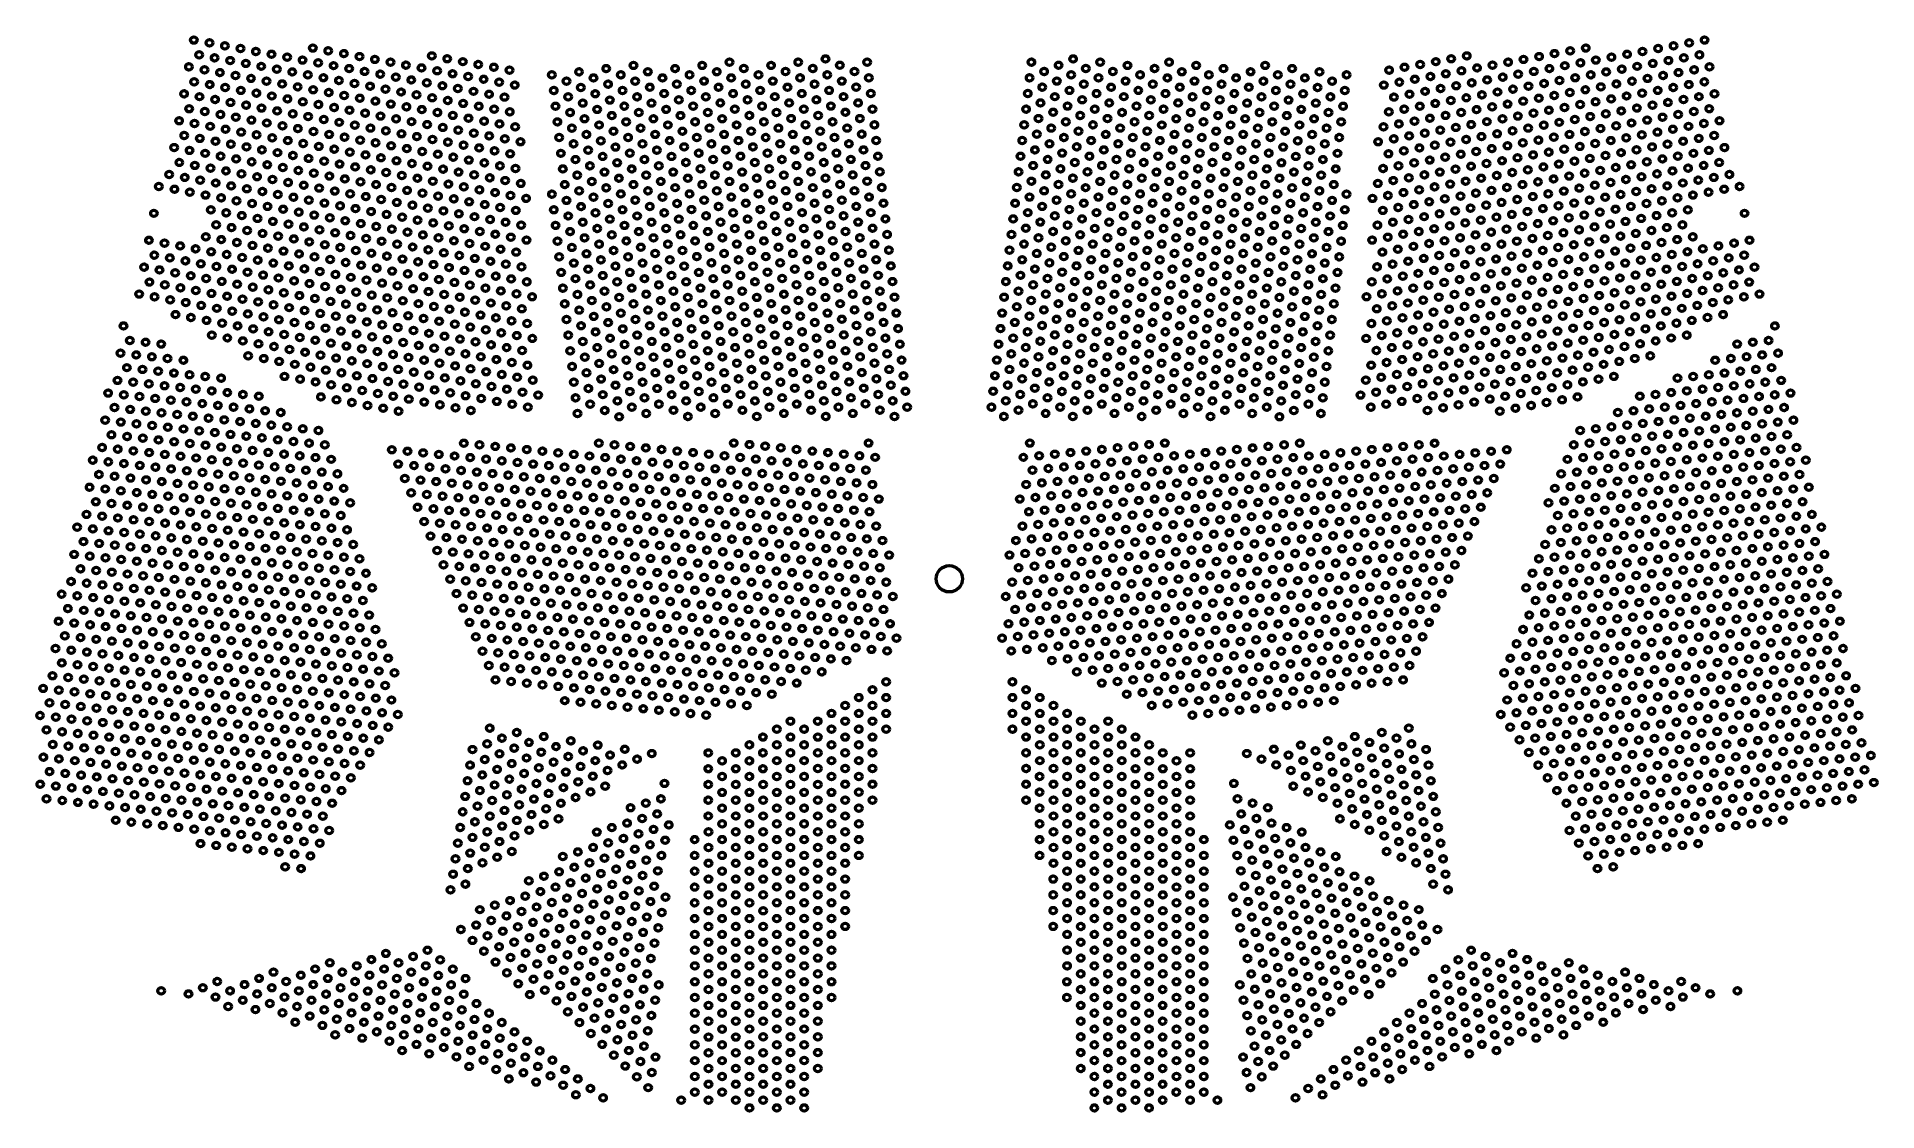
# Model space of a CAD drawing. Header units: inches. Extents: x 17.2 to 30.9, y 2 to 10.
import ezdxf

# ---------------------------------------------------------------- set-up
doc = ezdxf.new("R2010")
doc.units = ezdxf.units.IN
doc.header["$MEASUREMENT"] = 0
doc.layers.add('Visible', color=7, linetype='Continuous', lineweight=0)

# ---------------------------------------------------------------- blocks, each defined once
blk = doc.blocks.new('Block_0')
at = {"layer": 'Visible', "color": 7, "lineweight": 50}
blk.add_circle((19.882, 7.226), 0.0243, dxfattribs=at)
blk = doc.blocks.new('Block_1')
at = {"layer": 'Visible', "color": 7, "lineweight": 50}
blk.add_circle((19.766, 7.247), 0.0243, dxfattribs=at)
blk = doc.blocks.new('Block_2')
at = {"layer": 'Visible', "color": 7, "lineweight": 50}
blk.add_circle((19.649, 7.268), 0.0243, dxfattribs=at)
blk = doc.blocks.new('Block_3')
at = {"layer": 'Visible', "color": 7, "lineweight": 50}
blk.add_circle((19.533, 7.29), 0.0243, dxfattribs=at)
blk = doc.blocks.new('Block_4')
at = {"layer": 'Visible', "color": 7, "lineweight": 50}
blk.add_circle((19.417, 7.311), 0.0243, dxfattribs=at)
blk = doc.blocks.new('Block_5')
at = {"layer": 'Visible', "color": 7, "lineweight": 50}
blk.add_circle((19.301, 7.332), 0.0243, dxfattribs=at)
blk = doc.blocks.new('Block_6')
at = {"layer": 'Visible', "color": 7, "lineweight": 50}
blk.add_circle((20.423, 7.23), 0.0243, dxfattribs=at)
blk = doc.blocks.new('Block_7')
at = {"layer": 'Visible', "color": 7, "lineweight": 50}
blk.add_circle((20.307, 7.251), 0.0243, dxfattribs=at)
blk = doc.blocks.new('Block_8')
at = {"layer": 'Visible', "color": 7, "lineweight": 50}
blk.add_circle((20.191, 7.273), 0.0243, dxfattribs=at)
blk = doc.blocks.new('Block_9')
at = {"layer": 'Visible', "color": 7, "lineweight": 50}
blk.add_circle((20.074, 7.294), 0.0243, dxfattribs=at)
blk = doc.blocks.new('Block_10')
at = {"layer": 'Visible', "color": 7, "lineweight": 50}
blk.add_circle((19.958, 7.316), 0.0243, dxfattribs=at)
blk = doc.blocks.new('Block_11')
at = {"layer": 'Visible', "color": 7, "lineweight": 50}
blk.add_circle((19.842, 7.337), 0.0243, dxfattribs=at)
blk = doc.blocks.new('Block_12')
at = {"layer": 'Visible', "color": 7, "lineweight": 50}
blk.add_circle((19.726, 7.358), 0.0243, dxfattribs=at)
blk = doc.blocks.new('Block_13')
at = {"layer": 'Visible', "color": 7, "lineweight": 50}
blk.add_circle((19.61, 7.38), 0.0243, dxfattribs=at)
blk = doc.blocks.new('Block_14')
at = {"layer": 'Visible', "color": 7, "lineweight": 50}
blk.add_circle((19.494, 7.401), 0.0243, dxfattribs=at)
blk = doc.blocks.new('Block_15')
at = {"layer": 'Visible', "color": 7, "lineweight": 50}
blk.add_circle((19.377, 7.422), 0.0243, dxfattribs=at)
blk = doc.blocks.new('Block_16')
at = {"layer": 'Visible', "color": 7, "lineweight": 50}
blk.add_circle((19.261, 7.444), 0.0243, dxfattribs=at)
blk = doc.blocks.new('Block_17')
at = {"layer": 'Visible', "color": 7, "lineweight": 50}
blk.add_circle((19.145, 7.465), 0.0243, dxfattribs=at)
blk = doc.blocks.new('Block_18')
at = {"layer": 'Visible', "color": 7, "lineweight": 50}
blk.add_circle((19.029, 7.486), 0.0243, dxfattribs=at)
blk = doc.blocks.new('Block_19')
at = {"layer": 'Visible', "color": 7, "lineweight": 50}
blk.add_circle((20.848, 7.256), 0.0243, dxfattribs=at)
blk = doc.blocks.new('Block_20')
at = {"layer": 'Visible', "color": 7, "lineweight": 50}
blk.add_circle((20.732, 7.277), 0.0243, dxfattribs=at)
blk = doc.blocks.new('Block_21')
at = {"layer": 'Visible', "color": 7, "lineweight": 50}
blk.add_circle((20.616, 7.299), 0.0243, dxfattribs=at)
blk = doc.blocks.new('Block_22')
at = {"layer": 'Visible', "color": 7, "lineweight": 50}
blk.add_circle((20.5, 7.32), 0.0243, dxfattribs=at)
blk = doc.blocks.new('Block_23')
at = {"layer": 'Visible', "color": 7, "lineweight": 50}
blk.add_circle((20.383, 7.341), 0.0243, dxfattribs=at)
blk = doc.blocks.new('Block_24')
at = {"layer": 'Visible', "color": 7, "lineweight": 50}
blk.add_circle((20.267, 7.363), 0.0243, dxfattribs=at)
blk = doc.blocks.new('Block_25')
at = {"layer": 'Visible', "color": 7, "lineweight": 50}
blk.add_circle((20.151, 7.384), 0.0243, dxfattribs=at)
blk = doc.blocks.new('Block_26')
at = {"layer": 'Visible', "color": 7, "lineweight": 50}
blk.add_circle((20.035, 7.405), 0.0243, dxfattribs=at)
blk = doc.blocks.new('Block_27')
at = {"layer": 'Visible', "color": 7, "lineweight": 50}
blk.add_circle((19.919, 7.427), 0.0243, dxfattribs=at)
blk = doc.blocks.new('Block_28')
at = {"layer": 'Visible', "color": 7, "lineweight": 50}
blk.add_circle((19.803, 7.448), 0.0243, dxfattribs=at)
blk = doc.blocks.new('Block_29')
at = {"layer": 'Visible', "color": 7, "lineweight": 50}
blk.add_circle((19.686, 7.469), 0.0243, dxfattribs=at)
blk = doc.blocks.new('Block_30')
at = {"layer": 'Visible', "color": 7, "lineweight": 50}
blk.add_circle((19.57, 7.491), 0.0243, dxfattribs=at)
blk = doc.blocks.new('Block_31')
at = {"layer": 'Visible', "color": 7, "lineweight": 50}
blk.add_circle((19.454, 7.512), 0.0243, dxfattribs=at)
blk = doc.blocks.new('Block_32')
at = {"layer": 'Visible', "color": 7, "lineweight": 50}
blk.add_circle((19.338, 7.533), 0.0243, dxfattribs=at)
blk = doc.blocks.new('Block_33')
at = {"layer": 'Visible', "color": 7, "lineweight": 50}
blk.add_circle((19.222, 7.555), 0.0243, dxfattribs=at)
blk = doc.blocks.new('Block_34')
at = {"layer": 'Visible', "color": 7, "lineweight": 50}
blk.add_circle((19.106, 7.576), 0.0243, dxfattribs=at)
blk = doc.blocks.new('Block_35')
at = {"layer": 'Visible', "color": 7, "lineweight": 50}
blk.add_circle((18.989, 7.598), 0.0243, dxfattribs=at)
blk = doc.blocks.new('Block_36')
at = {"layer": 'Visible', "color": 7, "lineweight": 50}
blk.add_circle((18.873, 7.619), 0.0243, dxfattribs=at)
blk = doc.blocks.new('Block_37')
at = {"layer": 'Visible', "color": 7, "lineweight": 50}
blk.add_circle((18.757, 7.64), 0.0243, dxfattribs=at)
blk = doc.blocks.new('Block_38')
at = {"layer": 'Visible', "color": 7, "lineweight": 50}
blk.add_circle((20.925, 7.346), 0.0243, dxfattribs=at)
blk = doc.blocks.new('Block_39')
at = {"layer": 'Visible', "color": 7, "lineweight": 50}
blk.add_circle((20.808, 7.367), 0.0243, dxfattribs=at)
blk = doc.blocks.new('Block_40')
at = {"layer": 'Visible', "color": 7, "lineweight": 50}
blk.add_circle((20.692, 7.389), 0.0243, dxfattribs=at)
blk = doc.blocks.new('Block_41')
at = {"layer": 'Visible', "color": 7, "lineweight": 50}
blk.add_circle((20.576, 7.41), 0.0243, dxfattribs=at)
blk = doc.blocks.new('Block_42')
at = {"layer": 'Visible', "color": 7, "lineweight": 50}
blk.add_circle((20.46, 7.431), 0.0243, dxfattribs=at)
blk = doc.blocks.new('Block_43')
at = {"layer": 'Visible', "color": 7, "lineweight": 50}
blk.add_circle((20.344, 7.453), 0.0243, dxfattribs=at)
blk = doc.blocks.new('Block_44')
at = {"layer": 'Visible', "color": 7, "lineweight": 50}
blk.add_circle((20.228, 7.474), 0.0243, dxfattribs=at)
blk = doc.blocks.new('Block_45')
at = {"layer": 'Visible', "color": 7, "lineweight": 50}
blk.add_circle((20.111, 7.495), 0.0243, dxfattribs=at)
blk = doc.blocks.new('Block_46')
at = {"layer": 'Visible', "color": 7, "lineweight": 50}
blk.add_circle((19.995, 7.517), 0.0243, dxfattribs=at)
blk = doc.blocks.new('Block_47')
at = {"layer": 'Visible', "color": 7, "lineweight": 50}
blk.add_circle((19.879, 7.538), 0.0243, dxfattribs=at)
blk = doc.blocks.new('Block_48')
at = {"layer": 'Visible', "color": 7, "lineweight": 50}
blk.add_circle((19.763, 7.559), 0.0243, dxfattribs=at)
blk = doc.blocks.new('Block_49')
at = {"layer": 'Visible', "color": 7, "lineweight": 50}
blk.add_circle((19.647, 7.581), 0.0243, dxfattribs=at)
blk = doc.blocks.new('Block_50')
at = {"layer": 'Visible', "color": 7, "lineweight": 50}
blk.add_circle((19.531, 7.602), 0.0243, dxfattribs=at)
blk = doc.blocks.new('Block_51')
at = {"layer": 'Visible', "color": 7, "lineweight": 50}
blk.add_circle((19.414, 7.623), 0.0243, dxfattribs=at)
blk = doc.blocks.new('Block_52')
at = {"layer": 'Visible', "color": 7, "lineweight": 50}
blk.add_circle((19.298, 7.645), 0.0243, dxfattribs=at)
blk = doc.blocks.new('Block_53')
at = {"layer": 'Visible', "color": 7, "lineweight": 50}
blk.add_circle((19.182, 7.666), 0.0243, dxfattribs=at)
blk = doc.blocks.new('Block_54')
at = {"layer": 'Visible', "color": 7, "lineweight": 50}
blk.add_circle((19.066, 7.687), 0.0243, dxfattribs=at)
blk = doc.blocks.new('Block_55')
at = {"layer": 'Visible', "color": 7, "lineweight": 50}
blk.add_circle((18.95, 7.709), 0.0243, dxfattribs=at)
blk = doc.blocks.new('Block_56')
at = {"layer": 'Visible', "color": 7, "lineweight": 50}
blk.add_circle((18.834, 7.73), 0.0243, dxfattribs=at)
blk = doc.blocks.new('Block_57')
at = {"layer": 'Visible', "color": 7, "lineweight": 50}
blk.add_circle((18.717, 7.751), 0.0243, dxfattribs=at)
blk = doc.blocks.new('Block_58')
at = {"layer": 'Visible', "color": 7, "lineweight": 50}
blk.add_circle((18.601, 7.773), 0.0243, dxfattribs=at)
blk = doc.blocks.new('Block_59')
at = {"layer": 'Visible', "color": 7, "lineweight": 50}
blk.add_circle((18.485, 7.794), 0.0243, dxfattribs=at)
blk = doc.blocks.new('Block_60')
at = {"layer": 'Visible', "color": 7, "lineweight": 50}
blk.add_circle((20.885, 7.457), 0.0243, dxfattribs=at)
blk = doc.blocks.new('Block_61')
at = {"layer": 'Visible', "color": 7, "lineweight": 50}
blk.add_circle((20.769, 7.479), 0.0243, dxfattribs=at)
blk = doc.blocks.new('Block_62')
at = {"layer": 'Visible', "color": 7, "lineweight": 50}
blk.add_circle((20.653, 7.5), 0.0243, dxfattribs=at)
blk = doc.blocks.new('Block_63')
at = {"layer": 'Visible', "color": 7, "lineweight": 50}
blk.add_circle((20.537, 7.521), 0.0243, dxfattribs=at)
blk = doc.blocks.new('Block_64')
at = {"layer": 'Visible', "color": 7, "lineweight": 50}
blk.add_circle((20.42, 7.543), 0.0243, dxfattribs=at)
blk = doc.blocks.new('Block_65')
at = {"layer": 'Visible', "color": 7, "lineweight": 50}
blk.add_circle((20.304, 7.564), 0.0243, dxfattribs=at)
blk = doc.blocks.new('Block_66')
at = {"layer": 'Visible', "color": 7, "lineweight": 50}
blk.add_circle((20.188, 7.585), 0.0243, dxfattribs=at)
blk = doc.blocks.new('Block_67')
at = {"layer": 'Visible', "color": 7, "lineweight": 50}
blk.add_circle((20.072, 7.607), 0.0243, dxfattribs=at)
blk = doc.blocks.new('Block_68')
at = {"layer": 'Visible', "color": 7, "lineweight": 50}
blk.add_circle((19.956, 7.628), 0.0243, dxfattribs=at)
blk = doc.blocks.new('Block_69')
at = {"layer": 'Visible', "color": 7, "lineweight": 50}
blk.add_circle((19.84, 7.649), 0.0243, dxfattribs=at)
blk = doc.blocks.new('Block_70')
at = {"layer": 'Visible', "color": 7, "lineweight": 50}
blk.add_circle((19.723, 7.671), 0.0243, dxfattribs=at)
blk = doc.blocks.new('Block_71')
at = {"layer": 'Visible', "color": 7, "lineweight": 50}
blk.add_circle((19.607, 7.692), 0.0243, dxfattribs=at)
blk = doc.blocks.new('Block_72')
at = {"layer": 'Visible', "color": 7, "lineweight": 50}
blk.add_circle((19.491, 7.713), 0.0243, dxfattribs=at)
blk = doc.blocks.new('Block_73')
at = {"layer": 'Visible', "color": 7, "lineweight": 50}
blk.add_circle((19.375, 7.735), 0.0243, dxfattribs=at)
blk = doc.blocks.new('Block_74')
at = {"layer": 'Visible', "color": 7, "lineweight": 50}
blk.add_circle((19.259, 7.756), 0.0243, dxfattribs=at)
blk = doc.blocks.new('Block_75')
at = {"layer": 'Visible', "color": 7, "lineweight": 50}
blk.add_circle((19.143, 7.777), 0.0243, dxfattribs=at)
blk = doc.blocks.new('Block_76')
at = {"layer": 'Visible', "color": 7, "lineweight": 50}
blk.add_circle((19.026, 7.799), 0.0243, dxfattribs=at)
blk = doc.blocks.new('Block_77')
at = {"layer": 'Visible', "color": 7, "lineweight": 50}
blk.add_circle((18.91, 7.82), 0.0243, dxfattribs=at)
blk = doc.blocks.new('Block_78')
at = {"layer": 'Visible', "color": 7, "lineweight": 50}
blk.add_circle((18.794, 7.841), 0.0243, dxfattribs=at)
blk = doc.blocks.new('Block_79')
at = {"layer": 'Visible', "color": 7, "lineweight": 50}
blk.add_circle((18.678, 7.863), 0.0243, dxfattribs=at)
blk = doc.blocks.new('Block_80')
at = {"layer": 'Visible', "color": 7, "lineweight": 50}
blk.add_circle((18.562, 7.884), 0.0243, dxfattribs=at)
blk = doc.blocks.new('Block_81')
at = {"layer": 'Visible', "color": 7, "lineweight": 50}
blk.add_circle((18.446, 7.905), 0.0243, dxfattribs=at)
blk = doc.blocks.new('Block_82')
at = {"layer": 'Visible', "color": 7, "lineweight": 50}
blk.add_circle((18.329, 7.927), 0.0243, dxfattribs=at)
blk = doc.blocks.new('Block_83')
at = {"layer": 'Visible', "color": 7, "lineweight": 50}
blk.add_circle((18.213, 7.948), 0.0243, dxfattribs=at)
blk = doc.blocks.new('Block_84')
at = {"layer": 'Visible', "color": 7, "lineweight": 50}
blk.add_circle((20.845, 7.569), 0.0243, dxfattribs=at)
blk = doc.blocks.new('Block_85')
at = {"layer": 'Visible', "color": 7, "lineweight": 50}
blk.add_circle((20.729, 7.59), 0.0243, dxfattribs=at)
blk = doc.blocks.new('Block_86')
at = {"layer": 'Visible', "color": 7, "lineweight": 50}
blk.add_circle((20.613, 7.611), 0.0243, dxfattribs=at)
blk = doc.blocks.new('Block_87')
at = {"layer": 'Visible', "color": 7, "lineweight": 50}
blk.add_circle((20.497, 7.633), 0.0243, dxfattribs=at)
blk = doc.blocks.new('Block_88')
at = {"layer": 'Visible', "color": 7, "lineweight": 50}
blk.add_circle((20.381, 7.654), 0.0243, dxfattribs=at)
blk = doc.blocks.new('Block_89')
at = {"layer": 'Visible', "color": 7, "lineweight": 50}
blk.add_circle((20.265, 7.675), 0.0243, dxfattribs=at)
blk = doc.blocks.new('Block_90')
at = {"layer": 'Visible', "color": 7, "lineweight": 50}
blk.add_circle((20.148, 7.697), 0.0243, dxfattribs=at)
blk = doc.blocks.new('Block_91')
at = {"layer": 'Visible', "color": 7, "lineweight": 50}
blk.add_circle((20.032, 7.718), 0.0243, dxfattribs=at)
blk = doc.blocks.new('Block_92')
at = {"layer": 'Visible', "color": 7, "lineweight": 50}
blk.add_circle((19.916, 7.739), 0.0243, dxfattribs=at)
blk = doc.blocks.new('Block_93')
at = {"layer": 'Visible', "color": 7, "lineweight": 50}
blk.add_circle((19.8, 7.761), 0.0243, dxfattribs=at)
blk = doc.blocks.new('Block_94')
at = {"layer": 'Visible', "color": 7, "lineweight": 50}
blk.add_circle((19.684, 7.782), 0.0243, dxfattribs=at)
blk = doc.blocks.new('Block_95')
at = {"layer": 'Visible', "color": 7, "lineweight": 50}
blk.add_circle((19.568, 7.803), 0.0243, dxfattribs=at)
blk = doc.blocks.new('Block_96')
at = {"layer": 'Visible', "color": 7, "lineweight": 50}
blk.add_circle((19.451, 7.825), 0.0243, dxfattribs=at)
blk = doc.blocks.new('Block_97')
at = {"layer": 'Visible', "color": 7, "lineweight": 50}
blk.add_circle((19.335, 7.846), 0.0243, dxfattribs=at)
blk = doc.blocks.new('Block_98')
at = {"layer": 'Visible', "color": 7, "lineweight": 50}
blk.add_circle((19.219, 7.867), 0.0243, dxfattribs=at)
blk = doc.blocks.new('Block_99')
at = {"layer": 'Visible', "color": 7, "lineweight": 50}
blk.add_circle((19.103, 7.889), 0.0243, dxfattribs=at)
blk = doc.blocks.new('Block_100')
at = {"layer": 'Visible', "color": 7, "lineweight": 50}
blk.add_circle((18.987, 7.91), 0.0243, dxfattribs=at)
blk = doc.blocks.new('Block_101')
at = {"layer": 'Visible', "color": 7, "lineweight": 50}
blk.add_circle((18.871, 7.931), 0.0243, dxfattribs=at)
blk = doc.blocks.new('Block_102')
at = {"layer": 'Visible', "color": 7, "lineweight": 50}
blk.add_circle((18.754, 7.953), 0.0243, dxfattribs=at)
blk = doc.blocks.new('Block_103')
at = {"layer": 'Visible', "color": 7, "lineweight": 50}
blk.add_circle((18.638, 7.974), 0.0243, dxfattribs=at)
blk = doc.blocks.new('Block_104')
at = {"layer": 'Visible', "color": 7, "lineweight": 50}
blk.add_circle((18.522, 7.995), 0.0243, dxfattribs=at)
blk = doc.blocks.new('Block_105')
at = {"layer": 'Visible', "color": 7, "lineweight": 50}
blk.add_circle((18.406, 8.017), 0.0243, dxfattribs=at)
blk = doc.blocks.new('Block_106')
at = {"layer": 'Visible', "color": 7, "lineweight": 50}
blk.add_circle((18.29, 8.038), 0.0243, dxfattribs=at)
blk = doc.blocks.new('Block_107')
at = {"layer": 'Visible', "color": 7, "lineweight": 50}
blk.add_circle((18.174, 8.059), 0.0243, dxfattribs=at)
blk = doc.blocks.new('Block_108')
at = {"layer": 'Visible', "color": 7, "lineweight": 50}
blk.add_circle((18.057, 8.081), 0.0243, dxfattribs=at)
blk = doc.blocks.new('Block_109')
at = {"layer": 'Visible', "color": 7, "lineweight": 50}
blk.add_circle((17.941, 8.102), 0.0243, dxfattribs=at)
blk = doc.blocks.new('Block_110')
at = {"layer": 'Visible', "color": 7, "lineweight": 50}
blk.add_circle((20.806, 7.68), 0.0243, dxfattribs=at)
blk = doc.blocks.new('Block_111')
at = {"layer": 'Visible', "color": 7, "lineweight": 50}
blk.add_circle((20.69, 7.701), 0.0243, dxfattribs=at)
blk = doc.blocks.new('Block_112')
at = {"layer": 'Visible', "color": 7, "lineweight": 50}
blk.add_circle((20.573, 7.722), 0.0243, dxfattribs=at)
blk = doc.blocks.new('Block_113')
at = {"layer": 'Visible', "color": 7, "lineweight": 50}
blk.add_circle((20.457, 7.744), 0.0243, dxfattribs=at)
blk = doc.blocks.new('Block_114')
at = {"layer": 'Visible', "color": 7, "lineweight": 50}
blk.add_circle((20.341, 7.765), 0.0243, dxfattribs=at)
blk = doc.blocks.new('Block_115')
at = {"layer": 'Visible', "color": 7, "lineweight": 50}
blk.add_circle((20.225, 7.786), 0.0243, dxfattribs=at)
blk = doc.blocks.new('Block_116')
at = {"layer": 'Visible', "color": 7, "lineweight": 50}
blk.add_circle((20.109, 7.808), 0.0243, dxfattribs=at)
blk = doc.blocks.new('Block_117')
at = {"layer": 'Visible', "color": 7, "lineweight": 50}
blk.add_circle((19.993, 7.829), 0.0243, dxfattribs=at)
blk = doc.blocks.new('Block_118')
at = {"layer": 'Visible', "color": 7, "lineweight": 50}
blk.add_circle((19.876, 7.851), 0.0243, dxfattribs=at)
blk = doc.blocks.new('Block_119')
at = {"layer": 'Visible', "color": 7, "lineweight": 50}
blk.add_circle((19.76, 7.872), 0.0243, dxfattribs=at)
blk = doc.blocks.new('Block_120')
at = {"layer": 'Visible', "color": 7, "lineweight": 50}
blk.add_circle((19.644, 7.893), 0.0243, dxfattribs=at)
blk = doc.blocks.new('Block_121')
at = {"layer": 'Visible', "color": 7, "lineweight": 50}
blk.add_circle((19.528, 7.915), 0.0243, dxfattribs=at)
blk = doc.blocks.new('Block_122')
at = {"layer": 'Visible', "color": 7, "lineweight": 50}
blk.add_circle((19.412, 7.936), 0.0243, dxfattribs=at)
blk = doc.blocks.new('Block_123')
at = {"layer": 'Visible', "color": 7, "lineweight": 50}
blk.add_circle((19.296, 7.957), 0.0243, dxfattribs=at)
blk = doc.blocks.new('Block_124')
at = {"layer": 'Visible', "color": 7, "lineweight": 50}
blk.add_circle((19.179, 7.979), 0.0243, dxfattribs=at)
blk = doc.blocks.new('Block_125')
at = {"layer": 'Visible', "color": 7, "lineweight": 50}
blk.add_circle((19.063, 8), 0.0243, dxfattribs=at)
blk = doc.blocks.new('Block_126')
at = {"layer": 'Visible', "color": 7, "lineweight": 50}
blk.add_circle((18.947, 8.021), 0.0243, dxfattribs=at)
blk = doc.blocks.new('Block_127')
at = {"layer": 'Visible', "color": 7, "lineweight": 50}
blk.add_circle((18.831, 8.043), 0.0243, dxfattribs=at)
blk = doc.blocks.new('Block_128')
at = {"layer": 'Visible', "color": 7, "lineweight": 50}
blk.add_circle((18.715, 8.064), 0.0243, dxfattribs=at)
blk = doc.blocks.new('Block_129')
at = {"layer": 'Visible', "color": 7, "lineweight": 50}
blk.add_circle((18.599, 8.085), 0.0243, dxfattribs=at)
blk = doc.blocks.new('Block_130')
at = {"layer": 'Visible', "color": 7, "lineweight": 50}
blk.add_circle((18.482, 8.107), 0.0243, dxfattribs=at)
blk = doc.blocks.new('Block_131')
at = {"layer": 'Visible', "color": 7, "lineweight": 50}
blk.add_circle((18.366, 8.128), 0.0243, dxfattribs=at)
blk = doc.blocks.new('Block_132')
at = {"layer": 'Visible', "color": 7, "lineweight": 50}
blk.add_circle((18.25, 8.149), 0.0243, dxfattribs=at)
blk = doc.blocks.new('Block_133')
at = {"layer": 'Visible', "color": 7, "lineweight": 50}
blk.add_circle((18.134, 8.171), 0.0243, dxfattribs=at)
blk = doc.blocks.new('Block_134')
at = {"layer": 'Visible', "color": 7, "lineweight": 50}
blk.add_circle((18.018, 8.192), 0.0243, dxfattribs=at)
blk = doc.blocks.new('Block_135')
at = {"layer": 'Visible', "color": 7, "lineweight": 50}
blk.add_circle((20.882, 7.77), 0.0243, dxfattribs=at)
blk = doc.blocks.new('Block_136')
at = {"layer": 'Visible', "color": 7, "lineweight": 50}
blk.add_circle((20.766, 7.791), 0.0243, dxfattribs=at)
blk = doc.blocks.new('Block_137')
at = {"layer": 'Visible', "color": 7, "lineweight": 50}
blk.add_circle((20.65, 7.812), 0.0243, dxfattribs=at)
blk = doc.blocks.new('Block_138')
at = {"layer": 'Visible', "color": 7, "lineweight": 50}
blk.add_circle((20.534, 7.834), 0.0243, dxfattribs=at)
blk = doc.blocks.new('Block_139')
at = {"layer": 'Visible', "color": 7, "lineweight": 50}
blk.add_circle((20.418, 7.855), 0.0243, dxfattribs=at)
blk = doc.blocks.new('Block_140')
at = {"layer": 'Visible', "color": 7, "lineweight": 50}
blk.add_circle((20.302, 7.876), 0.0243, dxfattribs=at)
blk = doc.blocks.new('Block_141')
at = {"layer": 'Visible', "color": 7, "lineweight": 50}
blk.add_circle((20.185, 7.898), 0.0243, dxfattribs=at)
blk = doc.blocks.new('Block_142')
at = {"layer": 'Visible', "color": 7, "lineweight": 50}
blk.add_circle((20.069, 7.919), 0.0243, dxfattribs=at)
blk = doc.blocks.new('Block_143')
at = {"layer": 'Visible', "color": 7, "lineweight": 50}
blk.add_circle((19.953, 7.94), 0.0243, dxfattribs=at)
blk = doc.blocks.new('Block_144')
at = {"layer": 'Visible', "color": 7, "lineweight": 50}
blk.add_circle((19.837, 7.962), 0.0243, dxfattribs=at)
blk = doc.blocks.new('Block_145')
at = {"layer": 'Visible', "color": 7, "lineweight": 50}
blk.add_circle((19.721, 7.983), 0.0243, dxfattribs=at)
blk = doc.blocks.new('Block_146')
at = {"layer": 'Visible', "color": 7, "lineweight": 50}
blk.add_circle((19.605, 8.004), 0.0243, dxfattribs=at)
blk = doc.blocks.new('Block_147')
at = {"layer": 'Visible', "color": 7, "lineweight": 50}
blk.add_circle((19.488, 8.026), 0.0243, dxfattribs=at)
blk = doc.blocks.new('Block_148')
at = {"layer": 'Visible', "color": 7, "lineweight": 50}
blk.add_circle((19.372, 8.047), 0.0243, dxfattribs=at)
blk = doc.blocks.new('Block_149')
at = {"layer": 'Visible', "color": 7, "lineweight": 50}
blk.add_circle((19.256, 8.069), 0.0243, dxfattribs=at)
blk = doc.blocks.new('Block_150')
at = {"layer": 'Visible', "color": 7, "lineweight": 50}
blk.add_circle((19.14, 8.09), 0.0243, dxfattribs=at)
blk = doc.blocks.new('Block_151')
at = {"layer": 'Visible', "color": 7, "lineweight": 50}
blk.add_circle((19.024, 8.111), 0.0243, dxfattribs=at)
blk = doc.blocks.new('Block_152')
at = {"layer": 'Visible', "color": 7, "lineweight": 50}
blk.add_circle((18.908, 8.133), 0.0243, dxfattribs=at)
blk = doc.blocks.new('Block_153')
at = {"layer": 'Visible', "color": 7, "lineweight": 50}
blk.add_circle((18.791, 8.154), 0.0243, dxfattribs=at)
blk = doc.blocks.new('Block_154')
at = {"layer": 'Visible', "color": 7, "lineweight": 50}
blk.add_circle((18.675, 8.175), 0.0243, dxfattribs=at)
blk = doc.blocks.new('Block_155')
at = {"layer": 'Visible', "color": 7, "lineweight": 50}
blk.add_circle((18.559, 8.197), 0.0243, dxfattribs=at)
blk = doc.blocks.new('Block_156')
at = {"layer": 'Visible', "color": 7, "lineweight": 50}
blk.add_circle((18.443, 8.218), 0.0243, dxfattribs=at)
blk = doc.blocks.new('Block_157')
at = {"layer": 'Visible', "color": 7, "lineweight": 50}
blk.add_circle((18.327, 8.239), 0.0243, dxfattribs=at)
blk = doc.blocks.new('Block_158')
at = {"layer": 'Visible', "color": 7, "lineweight": 50}
blk.add_circle((18.211, 8.261), 0.0243, dxfattribs=at)
blk = doc.blocks.new('Block_159')
at = {"layer": 'Visible', "color": 7, "lineweight": 50}
blk.add_circle((18.094, 8.282), 0.0243, dxfattribs=at)
blk = doc.blocks.new('Block_160')
at = {"layer": 'Visible', "color": 7, "lineweight": 50}
blk.add_circle((17.978, 8.303), 0.0243, dxfattribs=at)
blk = doc.blocks.new('Block_161')
at = {"layer": 'Visible', "color": 7, "lineweight": 50}
blk.add_circle((20.843, 7.881), 0.0243, dxfattribs=at)
blk = doc.blocks.new('Block_162')
at = {"layer": 'Visible', "color": 7, "lineweight": 50}
blk.add_circle((20.727, 7.902), 0.0243, dxfattribs=at)
blk = doc.blocks.new('Block_163')
at = {"layer": 'Visible', "color": 7, "lineweight": 50}
blk.add_circle((20.61, 7.924), 0.0243, dxfattribs=at)
blk = doc.blocks.new('Block_164')
at = {"layer": 'Visible', "color": 7, "lineweight": 50}
blk.add_circle((20.494, 7.945), 0.0243, dxfattribs=at)
blk = doc.blocks.new('Block_165')
at = {"layer": 'Visible', "color": 7, "lineweight": 50}
blk.add_circle((20.378, 7.966), 0.0243, dxfattribs=at)
blk = doc.blocks.new('Block_166')
at = {"layer": 'Visible', "color": 7, "lineweight": 50}
blk.add_circle((20.262, 7.988), 0.0243, dxfattribs=at)
blk = doc.blocks.new('Block_167')
at = {"layer": 'Visible', "color": 7, "lineweight": 50}
blk.add_circle((20.146, 8.009), 0.0243, dxfattribs=at)
blk = doc.blocks.new('Block_168')
at = {"layer": 'Visible', "color": 7, "lineweight": 50}
blk.add_circle((20.03, 8.03), 0.0243, dxfattribs=at)
blk = doc.blocks.new('Block_169')
at = {"layer": 'Visible', "color": 7, "lineweight": 50}
blk.add_circle((19.913, 8.052), 0.0243, dxfattribs=at)
blk = doc.blocks.new('Block_170')
at = {"layer": 'Visible', "color": 7, "lineweight": 50}
blk.add_circle((19.797, 8.073), 0.0243, dxfattribs=at)
blk = doc.blocks.new('Block_171')
at = {"layer": 'Visible', "color": 7, "lineweight": 50}
blk.add_circle((19.681, 8.094), 0.0243, dxfattribs=at)
blk = doc.blocks.new('Block_172')
at = {"layer": 'Visible', "color": 7, "lineweight": 50}
blk.add_circle((19.565, 8.116), 0.0243, dxfattribs=at)
blk = doc.blocks.new('Block_173')
at = {"layer": 'Visible', "color": 7, "lineweight": 50}
blk.add_circle((19.449, 8.137), 0.0243, dxfattribs=at)
blk = doc.blocks.new('Block_174')
at = {"layer": 'Visible', "color": 7, "lineweight": 50}
blk.add_circle((19.333, 8.158), 0.0243, dxfattribs=at)
blk = doc.blocks.new('Block_175')
at = {"layer": 'Visible', "color": 7, "lineweight": 50}
blk.add_circle((19.216, 8.18), 0.0243, dxfattribs=at)
blk = doc.blocks.new('Block_176')
at = {"layer": 'Visible', "color": 7, "lineweight": 50}
blk.add_circle((19.1, 8.201), 0.0243, dxfattribs=at)
blk = doc.blocks.new('Block_177')
at = {"layer": 'Visible', "color": 7, "lineweight": 50}
blk.add_circle((18.984, 8.222), 0.0243, dxfattribs=at)
blk = doc.blocks.new('Block_178')
at = {"layer": 'Visible', "color": 7, "lineweight": 50}
blk.add_circle((18.868, 8.244), 0.0243, dxfattribs=at)
blk = doc.blocks.new('Block_179')
at = {"layer": 'Visible', "color": 7, "lineweight": 50}
blk.add_circle((18.752, 8.265), 0.0243, dxfattribs=at)
blk = doc.blocks.new('Block_180')
at = {"layer": 'Visible', "color": 7, "lineweight": 50}
blk.add_circle((18.636, 8.287), 0.0243, dxfattribs=at)
blk = doc.blocks.new('Block_181')
at = {"layer": 'Visible', "color": 7, "lineweight": 50}
blk.add_circle((18.519, 8.308), 0.0243, dxfattribs=at)
blk = doc.blocks.new('Block_182')
at = {"layer": 'Visible', "color": 7, "lineweight": 50}
blk.add_circle((18.403, 8.329), 0.0243, dxfattribs=at)
blk = doc.blocks.new('Block_183')
at = {"layer": 'Visible', "color": 7, "lineweight": 50}
blk.add_circle((18.287, 8.351), 0.0243, dxfattribs=at)
blk = doc.blocks.new('Block_184')
at = {"layer": 'Visible', "color": 7, "lineweight": 50}
blk.add_circle((18.171, 8.372), 0.0243, dxfattribs=at)
blk = doc.blocks.new('Block_185')
at = {"layer": 'Visible', "color": 7, "lineweight": 50}
blk.add_circle((18.055, 8.393), 0.0243, dxfattribs=at)
blk = doc.blocks.new('Block_186')
at = {"layer": 'Visible', "color": 7, "lineweight": 50}
blk.add_circle((20.803, 7.992), 0.0243, dxfattribs=at)
blk = doc.blocks.new('Block_187')
at = {"layer": 'Visible', "color": 7, "lineweight": 50}
blk.add_circle((20.687, 8.014), 0.0243, dxfattribs=at)
blk = doc.blocks.new('Block_188')
at = {"layer": 'Visible', "color": 7, "lineweight": 50}
blk.add_circle((20.571, 8.035), 0.0243, dxfattribs=at)
blk = doc.blocks.new('Block_189')
at = {"layer": 'Visible', "color": 7, "lineweight": 50}
blk.add_circle((20.455, 8.056), 0.0243, dxfattribs=at)
blk = doc.blocks.new('Block_190')
at = {"layer": 'Visible', "color": 7, "lineweight": 50}
blk.add_circle((20.339, 8.078), 0.0243, dxfattribs=at)
blk = doc.blocks.new('Block_191')
at = {"layer": 'Visible', "color": 7, "lineweight": 50}
blk.add_circle((20.222, 8.099), 0.0243, dxfattribs=at)
blk = doc.blocks.new('Block_192')
at = {"layer": 'Visible', "color": 7, "lineweight": 50}
blk.add_circle((20.106, 8.12), 0.0243, dxfattribs=at)
blk = doc.blocks.new('Block_193')
at = {"layer": 'Visible', "color": 7, "lineweight": 50}
blk.add_circle((19.99, 8.142), 0.0243, dxfattribs=at)
blk = doc.blocks.new('Block_194')
at = {"layer": 'Visible', "color": 7, "lineweight": 50}
blk.add_circle((19.874, 8.163), 0.0243, dxfattribs=at)
blk = doc.blocks.new('Block_195')
at = {"layer": 'Visible', "color": 7, "lineweight": 50}
blk.add_circle((19.758, 8.184), 0.0243, dxfattribs=at)
blk = doc.blocks.new('Block_196')
at = {"layer": 'Visible', "color": 7, "lineweight": 50}
blk.add_circle((19.642, 8.206), 0.0243, dxfattribs=at)
blk = doc.blocks.new('Block_197')
at = {"layer": 'Visible', "color": 7, "lineweight": 50}
blk.add_circle((19.525, 8.227), 0.0243, dxfattribs=at)
blk = doc.blocks.new('Block_198')
at = {"layer": 'Visible', "color": 7, "lineweight": 50}
blk.add_circle((19.409, 8.248), 0.0243, dxfattribs=at)
blk = doc.blocks.new('Block_199')
at = {"layer": 'Visible', "color": 7, "lineweight": 50}
blk.add_circle((19.293, 8.27), 0.0243, dxfattribs=at)
blk = doc.blocks.new('Block_200')
at = {"layer": 'Visible', "color": 7, "lineweight": 50}
blk.add_circle((19.177, 8.291), 0.0243, dxfattribs=at)
blk = doc.blocks.new('Block_201')
at = {"layer": 'Visible', "color": 7, "lineweight": 50}
blk.add_circle((19.061, 8.312), 0.0243, dxfattribs=at)
blk = doc.blocks.new('Block_202')
at = {"layer": 'Visible', "color": 7, "lineweight": 50}
blk.add_circle((18.945, 8.334), 0.0243, dxfattribs=at)
blk = doc.blocks.new('Block_203')
at = {"layer": 'Visible', "color": 7, "lineweight": 50}
blk.add_circle((18.828, 8.355), 0.0243, dxfattribs=at)
blk = doc.blocks.new('Block_204')
at = {"layer": 'Visible', "color": 7, "lineweight": 50}
blk.add_circle((18.712, 8.376), 0.0243, dxfattribs=at)
blk = doc.blocks.new('Block_205')
at = {"layer": 'Visible', "color": 7, "lineweight": 50}
blk.add_circle((18.596, 8.398), 0.0243, dxfattribs=at)
blk = doc.blocks.new('Block_206')
at = {"layer": 'Visible', "color": 7, "lineweight": 50}
blk.add_circle((18.48, 8.419), 0.0243, dxfattribs=at)
blk = doc.blocks.new('Block_207')
at = {"layer": 'Visible', "color": 7, "lineweight": 50}
blk.add_circle((18.364, 8.44), 0.0243, dxfattribs=at)
blk = doc.blocks.new('Block_208')
at = {"layer": 'Visible', "color": 7, "lineweight": 50}
blk.add_circle((18.248, 8.462), 0.0243, dxfattribs=at)
blk = doc.blocks.new('Block_209')
at = {"layer": 'Visible', "color": 7, "lineweight": 50}
blk.add_circle((18.131, 8.483), 0.0243, dxfattribs=at)
blk = doc.blocks.new('Block_210')
at = {"layer": 'Visible', "color": 7, "lineweight": 50}
blk.add_circle((18.015, 8.504), 0.0243, dxfattribs=at)
blk = doc.blocks.new('Block_211')
at = {"layer": 'Visible', "color": 7, "lineweight": 50}
blk.add_circle((20.88, 8.082), 0.0243, dxfattribs=at)
blk = doc.blocks.new('Block_212')
at = {"layer": 'Visible', "color": 7, "lineweight": 50}
blk.add_circle((20.764, 8.104), 0.0243, dxfattribs=at)
blk = doc.blocks.new('Block_213')
at = {"layer": 'Visible', "color": 7, "lineweight": 50}
blk.add_circle((20.647, 8.125), 0.0243, dxfattribs=at)
blk = doc.blocks.new('Block_214')
at = {"layer": 'Visible', "color": 7, "lineweight": 50}
blk.add_circle((20.531, 8.146), 0.0243, dxfattribs=at)
blk = doc.blocks.new('Block_215')
at = {"layer": 'Visible', "color": 7, "lineweight": 50}
blk.add_circle((20.415, 8.168), 0.0243, dxfattribs=at)
blk = doc.blocks.new('Block_216')
at = {"layer": 'Visible', "color": 7, "lineweight": 50}
blk.add_circle((20.299, 8.189), 0.0243, dxfattribs=at)
blk = doc.blocks.new('Block_217')
at = {"layer": 'Visible', "color": 7, "lineweight": 50}
blk.add_circle((20.183, 8.21), 0.0243, dxfattribs=at)
blk = doc.blocks.new('Block_218')
at = {"layer": 'Visible', "color": 7, "lineweight": 50}
blk.add_circle((20.067, 8.232), 0.0243, dxfattribs=at)
blk = doc.blocks.new('Block_219')
at = {"layer": 'Visible', "color": 7, "lineweight": 50}
blk.add_circle((19.95, 8.253), 0.0243, dxfattribs=at)
blk = doc.blocks.new('Block_220')
at = {"layer": 'Visible', "color": 7, "lineweight": 50}
blk.add_circle((19.834, 8.274), 0.0243, dxfattribs=at)
blk = doc.blocks.new('Block_221')
at = {"layer": 'Visible', "color": 7, "lineweight": 50}
blk.add_circle((19.718, 8.296), 0.0243, dxfattribs=at)
blk = doc.blocks.new('Block_222')
at = {"layer": 'Visible', "color": 7, "lineweight": 50}
blk.add_circle((19.602, 8.317), 0.0243, dxfattribs=at)
blk = doc.blocks.new('Block_223')
at = {"layer": 'Visible', "color": 7, "lineweight": 50}
blk.add_circle((19.486, 8.338), 0.0243, dxfattribs=at)
blk = doc.blocks.new('Block_224')
at = {"layer": 'Visible', "color": 7, "lineweight": 50}
blk.add_circle((19.37, 8.36), 0.0243, dxfattribs=at)
blk = doc.blocks.new('Block_225')
at = {"layer": 'Visible', "color": 7, "lineweight": 50}
blk.add_circle((19.253, 8.381), 0.0243, dxfattribs=at)
blk = doc.blocks.new('Block_226')
at = {"layer": 'Visible', "color": 7, "lineweight": 50}
blk.add_circle((19.137, 8.402), 0.0243, dxfattribs=at)
blk = doc.blocks.new('Block_227')
at = {"layer": 'Visible', "color": 7, "lineweight": 50}
blk.add_circle((19.021, 8.424), 0.0243, dxfattribs=at)
blk = doc.blocks.new('Block_228')
at = {"layer": 'Visible', "color": 7, "lineweight": 50}
blk.add_circle((18.905, 8.445), 0.0243, dxfattribs=at)
blk = doc.blocks.new('Block_229')
at = {"layer": 'Visible', "color": 7, "lineweight": 50}
blk.add_circle((18.789, 8.466), 0.0243, dxfattribs=at)
blk = doc.blocks.new('Block_230')
at = {"layer": 'Visible', "color": 7, "lineweight": 50}
blk.add_circle((18.673, 8.488), 0.0243, dxfattribs=at)
blk = doc.blocks.new('Block_231')
at = {"layer": 'Visible', "color": 7, "lineweight": 50}
blk.add_circle((18.556, 8.509), 0.0243, dxfattribs=at)
blk = doc.blocks.new('Block_232')
at = {"layer": 'Visible', "color": 7, "lineweight": 50}
blk.add_circle((18.44, 8.53), 0.0243, dxfattribs=at)
blk = doc.blocks.new('Block_233')
at = {"layer": 'Visible', "color": 7, "lineweight": 50}
blk.add_circle((20.84, 8.193), 0.0243, dxfattribs=at)
blk = doc.blocks.new('Block_234')
at = {"layer": 'Visible', "color": 7, "lineweight": 50}
blk.add_circle((20.724, 8.215), 0.0243, dxfattribs=at)
blk = doc.blocks.new('Block_235')
at = {"layer": 'Visible', "color": 7, "lineweight": 50}
blk.add_circle((20.608, 8.236), 0.0243, dxfattribs=at)
blk = doc.blocks.new('Block_236')
at = {"layer": 'Visible', "color": 7, "lineweight": 50}
blk.add_circle((20.492, 8.257), 0.0243, dxfattribs=at)
blk = doc.blocks.new('Block_237')
at = {"layer": 'Visible', "color": 7, "lineweight": 50}
blk.add_circle((20.375, 8.279), 0.0243, dxfattribs=at)
blk = doc.blocks.new('Block_238')
at = {"layer": 'Visible', "color": 7, "lineweight": 50}
blk.add_circle((20.259, 8.3), 0.0243, dxfattribs=at)
blk = doc.blocks.new('Block_239')
at = {"layer": 'Visible', "color": 7, "lineweight": 50}
blk.add_circle((20.143, 8.322), 0.0243, dxfattribs=at)
blk = doc.blocks.new('Block_240')
at = {"layer": 'Visible', "color": 7, "lineweight": 50}
blk.add_circle((20.027, 8.343), 0.0243, dxfattribs=at)
blk = doc.blocks.new('Block_241')
at = {"layer": 'Visible', "color": 7, "lineweight": 50}
blk.add_circle((19.911, 8.364), 0.0243, dxfattribs=at)
blk = doc.blocks.new('Block_242')
at = {"layer": 'Visible', "color": 7, "lineweight": 50}
blk.add_circle((19.795, 8.386), 0.0243, dxfattribs=at)
blk = doc.blocks.new('Block_243')
at = {"layer": 'Visible', "color": 7, "lineweight": 50}
blk.add_circle((19.678, 8.407), 0.0243, dxfattribs=at)
blk = doc.blocks.new('Block_244')
at = {"layer": 'Visible', "color": 7, "lineweight": 50}
blk.add_circle((19.562, 8.428), 0.0243, dxfattribs=at)
blk = doc.blocks.new('Block_245')
at = {"layer": 'Visible', "color": 7, "lineweight": 50}
blk.add_circle((19.446, 8.45), 0.0243, dxfattribs=at)
blk = doc.blocks.new('Block_246')
at = {"layer": 'Visible', "color": 7, "lineweight": 50}
blk.add_circle((19.33, 8.471), 0.0243, dxfattribs=at)
blk = doc.blocks.new('Block_247')
at = {"layer": 'Visible', "color": 7, "lineweight": 50}
blk.add_circle((19.214, 8.492), 0.0243, dxfattribs=at)
blk = doc.blocks.new('Block_248')
at = {"layer": 'Visible', "color": 7, "lineweight": 50}
blk.add_circle((19.098, 8.514), 0.0243, dxfattribs=at)
blk = doc.blocks.new('Block_249')
at = {"layer": 'Visible', "color": 7, "lineweight": 50}
blk.add_circle((18.981, 8.535), 0.0243, dxfattribs=at)
blk = doc.blocks.new('Block_250')
at = {"layer": 'Visible', "color": 7, "lineweight": 50}
blk.add_circle((18.865, 8.556), 0.0243, dxfattribs=at)
blk = doc.blocks.new('Block_251')
at = {"layer": 'Visible', "color": 7, "lineweight": 50}
blk.add_circle((18.749, 8.578), 0.0243, dxfattribs=at)
blk = doc.blocks.new('Block_252')
at = {"layer": 'Visible', "color": 7, "lineweight": 50}
blk.add_circle((18.633, 8.599), 0.0243, dxfattribs=at)
blk = doc.blocks.new('Block_253')
at = {"layer": 'Visible', "color": 7, "lineweight": 50}
blk.add_circle((18.517, 8.62), 0.0243, dxfattribs=at)
blk = doc.blocks.new('Block_254')
at = {"layer": 'Visible', "color": 7, "lineweight": 50}
blk.add_circle((18.052, 8.706), 0.0243, dxfattribs=at)
blk = doc.blocks.new('Block_255')
at = {"layer": 'Visible', "color": 7, "lineweight": 50}
blk.add_circle((20.801, 8.305), 0.0243, dxfattribs=at)
blk = doc.blocks.new('Block_256')
at = {"layer": 'Visible', "color": 7, "lineweight": 50}
blk.add_circle((20.684, 8.326), 0.0243, dxfattribs=at)
blk = doc.blocks.new('Block_257')
at = {"layer": 'Visible', "color": 7, "lineweight": 50}
blk.add_circle((20.568, 8.347), 0.0243, dxfattribs=at)
blk = doc.blocks.new('Block_258')
at = {"layer": 'Visible', "color": 7, "lineweight": 50}
blk.add_circle((20.452, 8.369), 0.0243, dxfattribs=at)
blk = doc.blocks.new('Block_259')
at = {"layer": 'Visible', "color": 7, "lineweight": 50}
blk.add_circle((20.336, 8.39), 0.0243, dxfattribs=at)
blk = doc.blocks.new('Block_260')
at = {"layer": 'Visible', "color": 7, "lineweight": 50}
blk.add_circle((20.22, 8.411), 0.0243, dxfattribs=at)
blk = doc.blocks.new('Block_261')
at = {"layer": 'Visible', "color": 7, "lineweight": 50}
blk.add_circle((20.104, 8.433), 0.0243, dxfattribs=at)
blk = doc.blocks.new('Block_262')
at = {"layer": 'Visible', "color": 7, "lineweight": 50}
blk.add_circle((19.987, 8.454), 0.0243, dxfattribs=at)
blk = doc.blocks.new('Block_263')
at = {"layer": 'Visible', "color": 7, "lineweight": 50}
blk.add_circle((19.871, 8.475), 0.0243, dxfattribs=at)
blk = doc.blocks.new('Block_264')
at = {"layer": 'Visible', "color": 7, "lineweight": 50}
blk.add_circle((19.755, 8.497), 0.0243, dxfattribs=at)
blk = doc.blocks.new('Block_265')
at = {"layer": 'Visible', "color": 7, "lineweight": 50}
blk.add_circle((19.639, 8.518), 0.0243, dxfattribs=at)
blk = doc.blocks.new('Block_266')
at = {"layer": 'Visible', "color": 7, "lineweight": 50}
blk.add_circle((19.523, 8.54), 0.0243, dxfattribs=at)
blk = doc.blocks.new('Block_267')
at = {"layer": 'Visible', "color": 7, "lineweight": 50}
blk.add_circle((19.407, 8.561), 0.0243, dxfattribs=at)
blk = doc.blocks.new('Block_268')
at = {"layer": 'Visible', "color": 7, "lineweight": 50}
blk.add_circle((19.29, 8.582), 0.0243, dxfattribs=at)
blk = doc.blocks.new('Block_269')
at = {"layer": 'Visible', "color": 7, "lineweight": 50}
blk.add_circle((19.174, 8.604), 0.0243, dxfattribs=at)
blk = doc.blocks.new('Block_270')
at = {"layer": 'Visible', "color": 7, "lineweight": 50}
blk.add_circle((19.058, 8.625), 0.0243, dxfattribs=at)
blk = doc.blocks.new('Block_271')
at = {"layer": 'Visible', "color": 7, "lineweight": 50}
blk.add_circle((18.942, 8.646), 0.0243, dxfattribs=at)
blk = doc.blocks.new('Block_272')
at = {"layer": 'Visible', "color": 7, "lineweight": 50}
blk.add_circle((18.826, 8.668), 0.0243, dxfattribs=at)
blk = doc.blocks.new('Block_273')
at = {"layer": 'Visible', "color": 7, "lineweight": 50}
blk.add_circle((18.71, 8.689), 0.0243, dxfattribs=at)
blk = doc.blocks.new('Block_274')
at = {"layer": 'Visible', "color": 7, "lineweight": 50}
blk.add_circle((18.593, 8.71), 0.0243, dxfattribs=at)
blk = doc.blocks.new('Block_275')
at = {"layer": 'Visible', "color": 7, "lineweight": 50}
blk.add_circle((18.477, 8.732), 0.0243, dxfattribs=at)
blk = doc.blocks.new('Block_276')
at = {"layer": 'Visible', "color": 7, "lineweight": 50}
blk.add_circle((20.761, 8.416), 0.0243, dxfattribs=at)
blk = doc.blocks.new('Block_277')
at = {"layer": 'Visible', "color": 7, "lineweight": 50}
blk.add_circle((20.645, 8.437), 0.0243, dxfattribs=at)
blk = doc.blocks.new('Block_278')
at = {"layer": 'Visible', "color": 7, "lineweight": 50}
blk.add_circle((20.529, 8.459), 0.0243, dxfattribs=at)
blk = doc.blocks.new('Block_279')
at = {"layer": 'Visible', "color": 7, "lineweight": 50}
blk.add_circle((20.412, 8.48), 0.0243, dxfattribs=at)
blk = doc.blocks.new('Block_280')
at = {"layer": 'Visible', "color": 7, "lineweight": 50}
blk.add_circle((20.296, 8.501), 0.0243, dxfattribs=at)
blk = doc.blocks.new('Block_281')
at = {"layer": 'Visible', "color": 7, "lineweight": 50}
blk.add_circle((20.18, 8.523), 0.0243, dxfattribs=at)
blk = doc.blocks.new('Block_282')
at = {"layer": 'Visible', "color": 7, "lineweight": 50}
blk.add_circle((20.064, 8.544), 0.0243, dxfattribs=at)
blk = doc.blocks.new('Block_283')
at = {"layer": 'Visible', "color": 7, "lineweight": 50}
blk.add_circle((19.948, 8.565), 0.0243, dxfattribs=at)
blk = doc.blocks.new('Block_284')
at = {"layer": 'Visible', "color": 7, "lineweight": 50}
blk.add_circle((19.832, 8.587), 0.0243, dxfattribs=at)
blk = doc.blocks.new('Block_285')
at = {"layer": 'Visible', "color": 7, "lineweight": 50}
blk.add_circle((19.715, 8.608), 0.0243, dxfattribs=at)
blk = doc.blocks.new('Block_286')
at = {"layer": 'Visible', "color": 7, "lineweight": 50}
blk.add_circle((19.599, 8.629), 0.0243, dxfattribs=at)
blk = doc.blocks.new('Block_287')
at = {"layer": 'Visible', "color": 7, "lineweight": 50}
blk.add_circle((19.483, 8.651), 0.0243, dxfattribs=at)
blk = doc.blocks.new('Block_288')
at = {"layer": 'Visible', "color": 7, "lineweight": 50}
blk.add_circle((19.367, 8.672), 0.0243, dxfattribs=at)
blk = doc.blocks.new('Block_289')
at = {"layer": 'Visible', "color": 7, "lineweight": 50}
blk.add_circle((19.251, 8.693), 0.0243, dxfattribs=at)
blk = doc.blocks.new('Block_290')
at = {"layer": 'Visible', "color": 7, "lineweight": 50}
blk.add_circle((19.135, 8.715), 0.0243, dxfattribs=at)
blk = doc.blocks.new('Block_291')
at = {"layer": 'Visible', "color": 7, "lineweight": 50}
blk.add_circle((19.018, 8.736), 0.0243, dxfattribs=at)
blk = doc.blocks.new('Block_292')
at = {"layer": 'Visible', "color": 7, "lineweight": 50}
blk.add_circle((18.902, 8.758), 0.0243, dxfattribs=at)
blk = doc.blocks.new('Block_293')
at = {"layer": 'Visible', "color": 7, "lineweight": 50}
blk.add_circle((18.786, 8.779), 0.0243, dxfattribs=at)
blk = doc.blocks.new('Block_294')
at = {"layer": 'Visible', "color": 7, "lineweight": 50}
blk.add_circle((18.67, 8.8), 0.0243, dxfattribs=at)
blk = doc.blocks.new('Block_295')
at = {"layer": 'Visible', "color": 7, "lineweight": 50}
blk.add_circle((18.554, 8.822), 0.0243, dxfattribs=at)
blk = doc.blocks.new('Block_296')
at = {"layer": 'Visible', "color": 7, "lineweight": 50}
blk.add_circle((18.438, 8.843), 0.0243, dxfattribs=at)
blk = doc.blocks.new('Block_297')
at = {"layer": 'Visible', "color": 7, "lineweight": 50}
blk.add_circle((18.321, 8.864), 0.0243, dxfattribs=at)
blk = doc.blocks.new('Block_298')
at = {"layer": 'Visible', "color": 7, "lineweight": 50}
blk.add_circle((18.205, 8.886), 0.0243, dxfattribs=at)
blk = doc.blocks.new('Block_299')
at = {"layer": 'Visible', "color": 7, "lineweight": 50}
blk.add_circle((18.089, 8.907), 0.0243, dxfattribs=at)
blk = doc.blocks.new('Block_300')
at = {"layer": 'Visible', "color": 7, "lineweight": 50}
blk.add_circle((20.838, 8.506), 0.0243, dxfattribs=at)
blk = doc.blocks.new('Block_301')
at = {"layer": 'Visible', "color": 7, "lineweight": 50}
blk.add_circle((20.721, 8.527), 0.0243, dxfattribs=at)
blk = doc.blocks.new('Block_302')
at = {"layer": 'Visible', "color": 7, "lineweight": 50}
blk.add_circle((20.605, 8.549), 0.0243, dxfattribs=at)
blk = doc.blocks.new('Block_303')
at = {"layer": 'Visible', "color": 7, "lineweight": 50}
blk.add_circle((20.489, 8.57), 0.0243, dxfattribs=at)
blk = doc.blocks.new('Block_304')
at = {"layer": 'Visible', "color": 7, "lineweight": 50}
blk.add_circle((20.373, 8.591), 0.0243, dxfattribs=at)
blk = doc.blocks.new('Block_305')
at = {"layer": 'Visible', "color": 7, "lineweight": 50}
blk.add_circle((20.257, 8.613), 0.0243, dxfattribs=at)
blk = doc.blocks.new('Block_306')
at = {"layer": 'Visible', "color": 7, "lineweight": 50}
blk.add_circle((20.141, 8.634), 0.0243, dxfattribs=at)
blk = doc.blocks.new('Block_307')
at = {"layer": 'Visible', "color": 7, "lineweight": 50}
blk.add_circle((20.024, 8.655), 0.0243, dxfattribs=at)
blk = doc.blocks.new('Block_308')
at = {"layer": 'Visible', "color": 7, "lineweight": 50}
blk.add_circle((19.908, 8.677), 0.0243, dxfattribs=at)
blk = doc.blocks.new('Block_309')
at = {"layer": 'Visible', "color": 7, "lineweight": 50}
blk.add_circle((19.792, 8.698), 0.0243, dxfattribs=at)
blk = doc.blocks.new('Block_310')
at = {"layer": 'Visible', "color": 7, "lineweight": 50}
blk.add_circle((19.676, 8.719), 0.0243, dxfattribs=at)
blk = doc.blocks.new('Block_311')
at = {"layer": 'Visible', "color": 7, "lineweight": 50}
blk.add_circle((19.56, 8.741), 0.0243, dxfattribs=at)
blk = doc.blocks.new('Block_312')
at = {"layer": 'Visible', "color": 7, "lineweight": 50}
blk.add_circle((19.444, 8.762), 0.0243, dxfattribs=at)
blk = doc.blocks.new('Block_313')
at = {"layer": 'Visible', "color": 7, "lineweight": 50}
blk.add_circle((19.327, 8.783), 0.0243, dxfattribs=at)
blk = doc.blocks.new('Block_314')
at = {"layer": 'Visible', "color": 7, "lineweight": 50}
blk.add_circle((19.211, 8.805), 0.0243, dxfattribs=at)
blk = doc.blocks.new('Block_315')
at = {"layer": 'Visible', "color": 7, "lineweight": 50}
blk.add_circle((19.095, 8.826), 0.0243, dxfattribs=at)
blk = doc.blocks.new('Block_316')
at = {"layer": 'Visible', "color": 7, "lineweight": 50}
blk.add_circle((18.979, 8.847), 0.0243, dxfattribs=at)
blk = doc.blocks.new('Block_317')
at = {"layer": 'Visible', "color": 7, "lineweight": 50}
blk.add_circle((18.863, 8.869), 0.0243, dxfattribs=at)
blk = doc.blocks.new('Block_318')
at = {"layer": 'Visible', "color": 7, "lineweight": 50}
blk.add_circle((18.747, 8.89), 0.0243, dxfattribs=at)
blk = doc.blocks.new('Block_319')
at = {"layer": 'Visible', "color": 7, "lineweight": 50}
blk.add_circle((18.63, 8.911), 0.0243, dxfattribs=at)
blk = doc.blocks.new('Block_320')
at = {"layer": 'Visible', "color": 7, "lineweight": 50}
blk.add_circle((18.514, 8.933), 0.0243, dxfattribs=at)
blk = doc.blocks.new('Block_321')
at = {"layer": 'Visible', "color": 7, "lineweight": 50}
blk.add_circle((18.398, 8.954), 0.0243, dxfattribs=at)
blk = doc.blocks.new('Block_322')
at = {"layer": 'Visible', "color": 7, "lineweight": 50}
blk.add_circle((18.282, 8.975), 0.0243, dxfattribs=at)
blk = doc.blocks.new('Block_323')
at = {"layer": 'Visible', "color": 7, "lineweight": 50}
blk.add_circle((18.166, 8.997), 0.0243, dxfattribs=at)
blk = doc.blocks.new('Block_324')
at = {"layer": 'Visible', "color": 7, "lineweight": 50}
blk.add_circle((20.798, 8.617), 0.0243, dxfattribs=at)
blk = doc.blocks.new('Block_325')
at = {"layer": 'Visible', "color": 7, "lineweight": 50}
blk.add_circle((20.682, 8.639), 0.0243, dxfattribs=at)
blk = doc.blocks.new('Block_326')
at = {"layer": 'Visible', "color": 7, "lineweight": 50}
blk.add_circle((20.566, 8.66), 0.0243, dxfattribs=at)
blk = doc.blocks.new('Block_327')
at = {"layer": 'Visible', "color": 7, "lineweight": 50}
blk.add_circle((20.449, 8.681), 0.0243, dxfattribs=at)
blk = doc.blocks.new('Block_328')
at = {"layer": 'Visible', "color": 7, "lineweight": 50}
blk.add_circle((20.333, 8.703), 0.0243, dxfattribs=at)
blk = doc.blocks.new('Block_329')
at = {"layer": 'Visible', "color": 7, "lineweight": 50}
blk.add_circle((20.217, 8.724), 0.0243, dxfattribs=at)
blk = doc.blocks.new('Block_330')
at = {"layer": 'Visible', "color": 7, "lineweight": 50}
blk.add_circle((20.101, 8.745), 0.0243, dxfattribs=at)
blk = doc.blocks.new('Block_331')
at = {"layer": 'Visible', "color": 7, "lineweight": 50}
blk.add_circle((19.985, 8.767), 0.0243, dxfattribs=at)
blk = doc.blocks.new('Block_332')
at = {"layer": 'Visible', "color": 7, "lineweight": 50}
blk.add_circle((19.869, 8.788), 0.0243, dxfattribs=at)
blk = doc.blocks.new('Block_333')
at = {"layer": 'Visible', "color": 7, "lineweight": 50}
blk.add_circle((19.752, 8.809), 0.0243, dxfattribs=at)
blk = doc.blocks.new('Block_334')
at = {"layer": 'Visible', "color": 7, "lineweight": 50}
blk.add_circle((19.636, 8.831), 0.0243, dxfattribs=at)
blk = doc.blocks.new('Block_335')
at = {"layer": 'Visible', "color": 7, "lineweight": 50}
blk.add_circle((19.52, 8.852), 0.0243, dxfattribs=at)
blk = doc.blocks.new('Block_336')
at = {"layer": 'Visible', "color": 7, "lineweight": 50}
blk.add_circle((19.404, 8.873), 0.0243, dxfattribs=at)
blk = doc.blocks.new('Block_337')
at = {"layer": 'Visible', "color": 7, "lineweight": 50}
blk.add_circle((19.288, 8.895), 0.0243, dxfattribs=at)
blk = doc.blocks.new('Block_338')
at = {"layer": 'Visible', "color": 7, "lineweight": 50}
blk.add_circle((19.172, 8.916), 0.0243, dxfattribs=at)
blk = doc.blocks.new('Block_339')
at = {"layer": 'Visible', "color": 7, "lineweight": 50}
blk.add_circle((19.055, 8.937), 0.0243, dxfattribs=at)
blk = doc.blocks.new('Block_340')
at = {"layer": 'Visible', "color": 7, "lineweight": 50}
blk.add_circle((18.939, 8.959), 0.0243, dxfattribs=at)
blk = doc.blocks.new('Block_341')
at = {"layer": 'Visible', "color": 7, "lineweight": 50}
blk.add_circle((18.823, 8.98), 0.0243, dxfattribs=at)
blk = doc.blocks.new('Block_342')
at = {"layer": 'Visible', "color": 7, "lineweight": 50}
blk.add_circle((18.707, 9.001), 0.0243, dxfattribs=at)
blk = doc.blocks.new('Block_343')
at = {"layer": 'Visible', "color": 7, "lineweight": 50}
blk.add_circle((18.591, 9.023), 0.0243, dxfattribs=at)
blk = doc.blocks.new('Block_344')
at = {"layer": 'Visible', "color": 7, "lineweight": 50}
blk.add_circle((18.475, 9.044), 0.0243, dxfattribs=at)
blk = doc.blocks.new('Block_345')
at = {"layer": 'Visible', "color": 7, "lineweight": 50}
blk.add_circle((18.358, 9.065), 0.0243, dxfattribs=at)
blk = doc.blocks.new('Block_346')
at = {"layer": 'Visible', "color": 7, "lineweight": 50}
blk.add_circle((18.242, 9.087), 0.0243, dxfattribs=at)
blk = doc.blocks.new('Block_347')
at = {"layer": 'Visible', "color": 7, "lineweight": 50}
blk.add_circle((20.758, 8.728), 0.0243, dxfattribs=at)
blk = doc.blocks.new('Block_348')
at = {"layer": 'Visible', "color": 7, "lineweight": 50}
blk.add_circle((20.642, 8.75), 0.0243, dxfattribs=at)
blk = doc.blocks.new('Block_349')
at = {"layer": 'Visible', "color": 7, "lineweight": 50}
blk.add_circle((20.526, 8.771), 0.0243, dxfattribs=at)
blk = doc.blocks.new('Block_350')
at = {"layer": 'Visible', "color": 7, "lineweight": 50}
blk.add_circle((20.41, 8.793), 0.0243, dxfattribs=at)
blk = doc.blocks.new('Block_351')
at = {"layer": 'Visible', "color": 7, "lineweight": 50}
blk.add_circle((20.294, 8.814), 0.0243, dxfattribs=at)
blk = doc.blocks.new('Block_352')
at = {"layer": 'Visible', "color": 7, "lineweight": 50}
blk.add_circle((20.177, 8.835), 0.0243, dxfattribs=at)
blk = doc.blocks.new('Block_353')
at = {"layer": 'Visible', "color": 7, "lineweight": 50}
blk.add_circle((20.061, 8.857), 0.0243, dxfattribs=at)
blk = doc.blocks.new('Block_354')
at = {"layer": 'Visible', "color": 7, "lineweight": 50}
blk.add_circle((19.945, 8.878), 0.0243, dxfattribs=at)
blk = doc.blocks.new('Block_355')
at = {"layer": 'Visible', "color": 7, "lineweight": 50}
blk.add_circle((19.829, 8.899), 0.0243, dxfattribs=at)
blk = doc.blocks.new('Block_356')
at = {"layer": 'Visible', "color": 7, "lineweight": 50}
blk.add_circle((19.713, 8.921), 0.0243, dxfattribs=at)
blk = doc.blocks.new('Block_357')
at = {"layer": 'Visible', "color": 7, "lineweight": 50}
blk.add_circle((19.597, 8.942), 0.0243, dxfattribs=at)
blk = doc.blocks.new('Block_358')
at = {"layer": 'Visible', "color": 7, "lineweight": 50}
blk.add_circle((19.48, 8.963), 0.0243, dxfattribs=at)
blk = doc.blocks.new('Block_359')
at = {"layer": 'Visible', "color": 7, "lineweight": 50}
blk.add_circle((19.364, 8.985), 0.0243, dxfattribs=at)
blk = doc.blocks.new('Block_360')
at = {"layer": 'Visible', "color": 7, "lineweight": 50}
blk.add_circle((19.248, 9.006), 0.0243, dxfattribs=at)
blk = doc.blocks.new('Block_361')
at = {"layer": 'Visible', "color": 7, "lineweight": 50}
blk.add_circle((19.132, 9.027), 0.0243, dxfattribs=at)
blk = doc.blocks.new('Block_362')
at = {"layer": 'Visible', "color": 7, "lineweight": 50}
blk.add_circle((19.016, 9.049), 0.0243, dxfattribs=at)
blk = doc.blocks.new('Block_363')
at = {"layer": 'Visible', "color": 7, "lineweight": 50}
blk.add_circle((18.9, 9.07), 0.0243, dxfattribs=at)
blk = doc.blocks.new('Block_364')
at = {"layer": 'Visible', "color": 7, "lineweight": 50}
blk.add_circle((18.783, 9.091), 0.0243, dxfattribs=at)
blk = doc.blocks.new('Block_365')
at = {"layer": 'Visible', "color": 7, "lineweight": 50}
blk.add_circle((18.667, 9.113), 0.0243, dxfattribs=at)
blk = doc.blocks.new('Block_366')
at = {"layer": 'Visible', "color": 7, "lineweight": 50}
blk.add_circle((18.551, 9.134), 0.0243, dxfattribs=at)
blk = doc.blocks.new('Block_367')
at = {"layer": 'Visible', "color": 7, "lineweight": 50}
blk.add_circle((18.435, 9.155), 0.0243, dxfattribs=at)
blk = doc.blocks.new('Block_368')
at = {"layer": 'Visible', "color": 7, "lineweight": 50}
blk.add_circle((18.319, 9.177), 0.0243, dxfattribs=at)
blk = doc.blocks.new('Block_369')
at = {"layer": 'Visible', "color": 7, "lineweight": 50}
blk.add_circle((18.203, 9.198), 0.0243, dxfattribs=at)
blk = doc.blocks.new('Block_370')
at = {"layer": 'Visible', "color": 7, "lineweight": 50}
blk.add_circle((20.835, 8.818), 0.0243, dxfattribs=at)
blk = doc.blocks.new('Block_371')
at = {"layer": 'Visible', "color": 7, "lineweight": 50}
blk.add_circle((20.719, 8.84), 0.0243, dxfattribs=at)
blk = doc.blocks.new('Block_372')
at = {"layer": 'Visible', "color": 7, "lineweight": 50}
blk.add_circle((20.603, 8.861), 0.0243, dxfattribs=at)
blk = doc.blocks.new('Block_373')
at = {"layer": 'Visible', "color": 7, "lineweight": 50}
blk.add_circle((20.486, 8.882), 0.0243, dxfattribs=at)
blk = doc.blocks.new('Block_374')
at = {"layer": 'Visible', "color": 7, "lineweight": 50}
blk.add_circle((20.37, 8.904), 0.0243, dxfattribs=at)
blk = doc.blocks.new('Block_375')
at = {"layer": 'Visible', "color": 7, "lineweight": 50}
blk.add_circle((20.254, 8.925), 0.0243, dxfattribs=at)
blk = doc.blocks.new('Block_376')
at = {"layer": 'Visible', "color": 7, "lineweight": 50}
blk.add_circle((20.138, 8.946), 0.0243, dxfattribs=at)
blk = doc.blocks.new('Block_377')
at = {"layer": 'Visible', "color": 7, "lineweight": 50}
blk.add_circle((20.022, 8.968), 0.0243, dxfattribs=at)
blk = doc.blocks.new('Block_378')
at = {"layer": 'Visible', "color": 7, "lineweight": 50}
blk.add_circle((19.906, 8.989), 0.0243, dxfattribs=at)
blk = doc.blocks.new('Block_379')
at = {"layer": 'Visible', "color": 7, "lineweight": 50}
blk.add_circle((19.789, 9.011), 0.0243, dxfattribs=at)
blk = doc.blocks.new('Block_380')
at = {"layer": 'Visible', "color": 7, "lineweight": 50}
blk.add_circle((19.673, 9.032), 0.0243, dxfattribs=at)
blk = doc.blocks.new('Block_381')
at = {"layer": 'Visible', "color": 7, "lineweight": 50}
blk.add_circle((19.557, 9.053), 0.0243, dxfattribs=at)
blk = doc.blocks.new('Block_382')
at = {"layer": 'Visible', "color": 7, "lineweight": 50}
blk.add_circle((19.441, 9.075), 0.0243, dxfattribs=at)
blk = doc.blocks.new('Block_383')
at = {"layer": 'Visible', "color": 7, "lineweight": 50}
blk.add_circle((19.325, 9.096), 0.0243, dxfattribs=at)
blk = doc.blocks.new('Block_384')
at = {"layer": 'Visible', "color": 7, "lineweight": 50}
blk.add_circle((19.209, 9.117), 0.0243, dxfattribs=at)
blk = doc.blocks.new('Block_385')
at = {"layer": 'Visible', "color": 7, "lineweight": 50}
blk.add_circle((19.092, 9.139), 0.0243, dxfattribs=at)
blk = doc.blocks.new('Block_386')
at = {"layer": 'Visible', "color": 7, "lineweight": 50}
blk.add_circle((18.976, 9.16), 0.0243, dxfattribs=at)
blk = doc.blocks.new('Block_387')
at = {"layer": 'Visible', "color": 7, "lineweight": 50}
blk.add_circle((18.86, 9.181), 0.0243, dxfattribs=at)
blk = doc.blocks.new('Block_388')
at = {"layer": 'Visible', "color": 7, "lineweight": 50}
blk.add_circle((18.744, 9.203), 0.0243, dxfattribs=at)
blk = doc.blocks.new('Block_389')
at = {"layer": 'Visible', "color": 7, "lineweight": 50}
blk.add_circle((18.628, 9.224), 0.0243, dxfattribs=at)
blk = doc.blocks.new('Block_390')
at = {"layer": 'Visible', "color": 7, "lineweight": 50}
blk.add_circle((18.512, 9.245), 0.0243, dxfattribs=at)
blk = doc.blocks.new('Block_391')
at = {"layer": 'Visible', "color": 7, "lineweight": 50}
blk.add_circle((18.395, 9.267), 0.0243, dxfattribs=at)
blk = doc.blocks.new('Block_392')
at = {"layer": 'Visible', "color": 7, "lineweight": 50}
blk.add_circle((18.279, 9.288), 0.0243, dxfattribs=at)
blk = doc.blocks.new('Block_393')
at = {"layer": 'Visible', "color": 7, "lineweight": 50}
blk.add_circle((20.795, 8.93), 0.0243, dxfattribs=at)
blk = doc.blocks.new('Block_394')
at = {"layer": 'Visible', "color": 7, "lineweight": 50}
blk.add_circle((20.679, 8.951), 0.0243, dxfattribs=at)
blk = doc.blocks.new('Block_395')
at = {"layer": 'Visible', "color": 7, "lineweight": 50}
blk.add_circle((20.563, 8.972), 0.0243, dxfattribs=at)
blk = doc.blocks.new('Block_396')
at = {"layer": 'Visible', "color": 7, "lineweight": 50}
blk.add_circle((20.447, 8.994), 0.0243, dxfattribs=at)
blk = doc.blocks.new('Block_397')
at = {"layer": 'Visible', "color": 7, "lineweight": 50}
blk.add_circle((20.331, 9.015), 0.0243, dxfattribs=at)
blk = doc.blocks.new('Block_398')
at = {"layer": 'Visible', "color": 7, "lineweight": 50}
blk.add_circle((20.214, 9.036), 0.0243, dxfattribs=at)
blk = doc.blocks.new('Block_399')
at = {"layer": 'Visible', "color": 7, "lineweight": 50}
blk.add_circle((20.098, 9.058), 0.0243, dxfattribs=at)
blk = doc.blocks.new('Block_400')
at = {"layer": 'Visible', "color": 7, "lineweight": 50}
blk.add_circle((19.982, 9.079), 0.0243, dxfattribs=at)
blk = doc.blocks.new('Block_401')
at = {"layer": 'Visible', "color": 7, "lineweight": 50}
blk.add_circle((19.866, 9.1), 0.0243, dxfattribs=at)
blk = doc.blocks.new('Block_402')
at = {"layer": 'Visible', "color": 7, "lineweight": 50}
blk.add_circle((19.75, 9.122), 0.0243, dxfattribs=at)
blk = doc.blocks.new('Block_403')
at = {"layer": 'Visible', "color": 7, "lineweight": 50}
blk.add_circle((19.634, 9.143), 0.0243, dxfattribs=at)
blk = doc.blocks.new('Block_404')
at = {"layer": 'Visible', "color": 7, "lineweight": 50}
blk.add_circle((19.517, 9.164), 0.0243, dxfattribs=at)
blk = doc.blocks.new('Block_405')
at = {"layer": 'Visible', "color": 7, "lineweight": 50}
blk.add_circle((19.401, 9.186), 0.0243, dxfattribs=at)
blk = doc.blocks.new('Block_406')
at = {"layer": 'Visible', "color": 7, "lineweight": 50}
blk.add_circle((19.285, 9.207), 0.0243, dxfattribs=at)
blk = doc.blocks.new('Block_407')
at = {"layer": 'Visible', "color": 7, "lineweight": 50}
blk.add_circle((19.169, 9.229), 0.0243, dxfattribs=at)
blk = doc.blocks.new('Block_408')
at = {"layer": 'Visible', "color": 7, "lineweight": 50}
blk.add_circle((19.053, 9.25), 0.0243, dxfattribs=at)
blk = doc.blocks.new('Block_409')
at = {"layer": 'Visible', "color": 7, "lineweight": 50}
blk.add_circle((18.937, 9.271), 0.0243, dxfattribs=at)
blk = doc.blocks.new('Block_410')
at = {"layer": 'Visible', "color": 7, "lineweight": 50}
blk.add_circle((18.82, 9.293), 0.0243, dxfattribs=at)
blk = doc.blocks.new('Block_411')
at = {"layer": 'Visible', "color": 7, "lineweight": 50}
blk.add_circle((18.704, 9.314), 0.0243, dxfattribs=at)
blk = doc.blocks.new('Block_412')
at = {"layer": 'Visible', "color": 7, "lineweight": 50}
blk.add_circle((18.588, 9.335), 0.0243, dxfattribs=at)
blk = doc.blocks.new('Block_413')
at = {"layer": 'Visible', "color": 7, "lineweight": 50}
blk.add_circle((18.472, 9.357), 0.0243, dxfattribs=at)
blk = doc.blocks.new('Block_414')
at = {"layer": 'Visible', "color": 7, "lineweight": 50}
blk.add_circle((18.356, 9.378), 0.0243, dxfattribs=at)
blk = doc.blocks.new('Block_415')
at = {"layer": 'Visible', "color": 7, "lineweight": 50}
blk.add_circle((18.24, 9.399), 0.0243, dxfattribs=at)
blk = doc.blocks.new('Block_416')
at = {"layer": 'Visible', "color": 7, "lineweight": 50}
blk.add_circle((20.756, 9.041), 0.0243, dxfattribs=at)
blk = doc.blocks.new('Block_417')
at = {"layer": 'Visible', "color": 7, "lineweight": 50}
blk.add_circle((20.64, 9.062), 0.0243, dxfattribs=at)
blk = doc.blocks.new('Block_418')
at = {"layer": 'Visible', "color": 7, "lineweight": 50}
blk.add_circle((20.523, 9.084), 0.0243, dxfattribs=at)
blk = doc.blocks.new('Block_419')
at = {"layer": 'Visible', "color": 7, "lineweight": 50}
blk.add_circle((20.407, 9.105), 0.0243, dxfattribs=at)
blk = doc.blocks.new('Block_420')
at = {"layer": 'Visible', "color": 7, "lineweight": 50}
blk.add_circle((20.291, 9.126), 0.0243, dxfattribs=at)
blk = doc.blocks.new('Block_421')
at = {"layer": 'Visible', "color": 7, "lineweight": 50}
blk.add_circle((20.175, 9.148), 0.0243, dxfattribs=at)
blk = doc.blocks.new('Block_422')
at = {"layer": 'Visible', "color": 7, "lineweight": 50}
blk.add_circle((20.059, 9.169), 0.0243, dxfattribs=at)
blk = doc.blocks.new('Block_423')
at = {"layer": 'Visible', "color": 7, "lineweight": 50}
blk.add_circle((19.943, 9.19), 0.0243, dxfattribs=at)
blk = doc.blocks.new('Block_424')
at = {"layer": 'Visible', "color": 7, "lineweight": 50}
blk.add_circle((19.826, 9.212), 0.0243, dxfattribs=at)
blk = doc.blocks.new('Block_425')
at = {"layer": 'Visible', "color": 7, "lineweight": 50}
blk.add_circle((19.71, 9.233), 0.0243, dxfattribs=at)
blk = doc.blocks.new('Block_426')
at = {"layer": 'Visible', "color": 7, "lineweight": 50}
blk.add_circle((19.594, 9.254), 0.0243, dxfattribs=at)
blk = doc.blocks.new('Block_427')
at = {"layer": 'Visible', "color": 7, "lineweight": 50}
blk.add_circle((19.478, 9.276), 0.0243, dxfattribs=at)
blk = doc.blocks.new('Block_428')
at = {"layer": 'Visible', "color": 7, "lineweight": 50}
blk.add_circle((19.362, 9.297), 0.0243, dxfattribs=at)
blk = doc.blocks.new('Block_429')
at = {"layer": 'Visible', "color": 7, "lineweight": 50}
blk.add_circle((19.246, 9.318), 0.0243, dxfattribs=at)
blk = doc.blocks.new('Block_430')
at = {"layer": 'Visible', "color": 7, "lineweight": 50}
blk.add_circle((19.129, 9.34), 0.0243, dxfattribs=at)
blk = doc.blocks.new('Block_431')
at = {"layer": 'Visible', "color": 7, "lineweight": 50}
blk.add_circle((19.013, 9.361), 0.0243, dxfattribs=at)
blk = doc.blocks.new('Block_432')
at = {"layer": 'Visible', "color": 7, "lineweight": 50}
blk.add_circle((18.897, 9.382), 0.0243, dxfattribs=at)
blk = doc.blocks.new('Block_433')
at = {"layer": 'Visible', "color": 7, "lineweight": 50}
blk.add_circle((18.781, 9.404), 0.0243, dxfattribs=at)
blk = doc.blocks.new('Block_434')
at = {"layer": 'Visible', "color": 7, "lineweight": 50}
blk.add_circle((18.665, 9.425), 0.0243, dxfattribs=at)
blk = doc.blocks.new('Block_435')
at = {"layer": 'Visible', "color": 7, "lineweight": 50}
blk.add_circle((18.549, 9.446), 0.0243, dxfattribs=at)
blk = doc.blocks.new('Block_436')
at = {"layer": 'Visible', "color": 7, "lineweight": 50}
blk.add_circle((18.432, 9.468), 0.0243, dxfattribs=at)
blk = doc.blocks.new('Block_437')
at = {"layer": 'Visible', "color": 7, "lineweight": 50}
blk.add_circle((18.316, 9.489), 0.0243, dxfattribs=at)
blk = doc.blocks.new('Block_438')
at = {"layer": 'Visible', "color": 7, "lineweight": 50}
blk.add_circle((20.716, 9.152), 0.0243, dxfattribs=at)
blk = doc.blocks.new('Block_439')
at = {"layer": 'Visible', "color": 7, "lineweight": 50}
blk.add_circle((20.6, 9.174), 0.0243, dxfattribs=at)
blk = doc.blocks.new('Block_440')
at = {"layer": 'Visible', "color": 7, "lineweight": 50}
blk.add_circle((20.484, 9.195), 0.0243, dxfattribs=at)
blk = doc.blocks.new('Block_441')
at = {"layer": 'Visible', "color": 7, "lineweight": 50}
blk.add_circle((20.368, 9.216), 0.0243, dxfattribs=at)
blk = doc.blocks.new('Block_442')
at = {"layer": 'Visible', "color": 7, "lineweight": 50}
blk.add_circle((20.251, 9.238), 0.0243, dxfattribs=at)
blk = doc.blocks.new('Block_443')
at = {"layer": 'Visible', "color": 7, "lineweight": 50}
blk.add_circle((20.135, 9.259), 0.0243, dxfattribs=at)
blk = doc.blocks.new('Block_444')
at = {"layer": 'Visible', "color": 7, "lineweight": 50}
blk.add_circle((20.019, 9.28), 0.0243, dxfattribs=at)
blk = doc.blocks.new('Block_445')
at = {"layer": 'Visible', "color": 7, "lineweight": 50}
blk.add_circle((19.903, 9.302), 0.0243, dxfattribs=at)
blk = doc.blocks.new('Block_446')
at = {"layer": 'Visible', "color": 7, "lineweight": 50}
blk.add_circle((19.787, 9.323), 0.0243, dxfattribs=at)
blk = doc.blocks.new('Block_447')
at = {"layer": 'Visible', "color": 7, "lineweight": 50}
blk.add_circle((19.671, 9.344), 0.0243, dxfattribs=at)
blk = doc.blocks.new('Block_448')
at = {"layer": 'Visible', "color": 7, "lineweight": 50}
blk.add_circle((19.554, 9.366), 0.0243, dxfattribs=at)
blk = doc.blocks.new('Block_449')
at = {"layer": 'Visible', "color": 7, "lineweight": 50}
blk.add_circle((19.438, 9.387), 0.0243, dxfattribs=at)
blk = doc.blocks.new('Block_450')
at = {"layer": 'Visible', "color": 7, "lineweight": 50}
blk.add_circle((19.322, 9.408), 0.0243, dxfattribs=at)
blk = doc.blocks.new('Block_451')
at = {"layer": 'Visible', "color": 7, "lineweight": 50}
blk.add_circle((19.206, 9.43), 0.0243, dxfattribs=at)
blk = doc.blocks.new('Block_452')
at = {"layer": 'Visible', "color": 7, "lineweight": 50}
blk.add_circle((19.09, 9.451), 0.0243, dxfattribs=at)
blk = doc.blocks.new('Block_453')
at = {"layer": 'Visible', "color": 7, "lineweight": 50}
blk.add_circle((18.974, 9.472), 0.0243, dxfattribs=at)
blk = doc.blocks.new('Block_454')
at = {"layer": 'Visible', "color": 7, "lineweight": 50}
blk.add_circle((18.857, 9.494), 0.0243, dxfattribs=at)
blk = doc.blocks.new('Block_455')
at = {"layer": 'Visible', "color": 7, "lineweight": 50}
blk.add_circle((18.741, 9.515), 0.0243, dxfattribs=at)
blk = doc.blocks.new('Block_456')
at = {"layer": 'Visible', "color": 7, "lineweight": 50}
blk.add_circle((18.625, 9.536), 0.0243, dxfattribs=at)
blk = doc.blocks.new('Block_457')
at = {"layer": 'Visible', "color": 7, "lineweight": 50}
blk.add_circle((18.509, 9.558), 0.0243, dxfattribs=at)
blk = doc.blocks.new('Block_458')
at = {"layer": 'Visible', "color": 7, "lineweight": 50}
blk.add_circle((18.393, 9.579), 0.0243, dxfattribs=at)
blk = doc.blocks.new('Block_459')
at = {"layer": 'Visible', "color": 7, "lineweight": 50}
blk.add_circle((18.277, 9.6), 0.0243, dxfattribs=at)
blk = doc.blocks.new('Block_460')
at = {"layer": 'Visible', "color": 7, "lineweight": 50}
blk.add_circle((20.793, 9.242), 0.0243, dxfattribs=at)
blk = doc.blocks.new('Block_461')
at = {"layer": 'Visible', "color": 7, "lineweight": 50}
blk.add_circle((20.676, 9.264), 0.0243, dxfattribs=at)
blk = doc.blocks.new('Block_462')
at = {"layer": 'Visible', "color": 7, "lineweight": 50}
blk.add_circle((20.56, 9.285), 0.0243, dxfattribs=at)
blk = doc.blocks.new('Block_463')
at = {"layer": 'Visible', "color": 7, "lineweight": 50}
blk.add_circle((20.444, 9.306), 0.0243, dxfattribs=at)
blk = doc.blocks.new('Block_464')
at = {"layer": 'Visible', "color": 7, "lineweight": 50}
blk.add_circle((20.328, 9.328), 0.0243, dxfattribs=at)
blk = doc.blocks.new('Block_465')
at = {"layer": 'Visible', "color": 7, "lineweight": 50}
blk.add_circle((20.212, 9.349), 0.0243, dxfattribs=at)
blk = doc.blocks.new('Block_466')
at = {"layer": 'Visible', "color": 7, "lineweight": 50}
blk.add_circle((20.096, 9.37), 0.0243, dxfattribs=at)
blk = doc.blocks.new('Block_467')
at = {"layer": 'Visible', "color": 7, "lineweight": 50}
blk.add_circle((19.979, 9.392), 0.0243, dxfattribs=at)
blk = doc.blocks.new('Block_468')
at = {"layer": 'Visible', "color": 7, "lineweight": 50}
blk.add_circle((19.863, 9.413), 0.0243, dxfattribs=at)
blk = doc.blocks.new('Block_469')
at = {"layer": 'Visible', "color": 7, "lineweight": 50}
blk.add_circle((19.747, 9.434), 0.0243, dxfattribs=at)
blk = doc.blocks.new('Block_470')
at = {"layer": 'Visible', "color": 7, "lineweight": 50}
blk.add_circle((19.631, 9.456), 0.0243, dxfattribs=at)
blk = doc.blocks.new('Block_471')
at = {"layer": 'Visible', "color": 7, "lineweight": 50}
blk.add_circle((19.515, 9.477), 0.0243, dxfattribs=at)
blk = doc.blocks.new('Block_472')
at = {"layer": 'Visible', "color": 7, "lineweight": 50}
blk.add_circle((19.399, 9.498), 0.0243, dxfattribs=at)
blk = doc.blocks.new('Block_473')
at = {"layer": 'Visible', "color": 7, "lineweight": 50}
blk.add_circle((19.282, 9.52), 0.0243, dxfattribs=at)
blk = doc.blocks.new('Block_474')
at = {"layer": 'Visible', "color": 7, "lineweight": 50}
blk.add_circle((19.166, 9.541), 0.0243, dxfattribs=at)
blk = doc.blocks.new('Block_475')
at = {"layer": 'Visible', "color": 7, "lineweight": 50}
blk.add_circle((19.05, 9.562), 0.0243, dxfattribs=at)
blk = doc.blocks.new('Block_476')
at = {"layer": 'Visible', "color": 7, "lineweight": 50}
blk.add_circle((18.934, 9.584), 0.0243, dxfattribs=at)
blk = doc.blocks.new('Block_477')
at = {"layer": 'Visible', "color": 7, "lineweight": 50}
blk.add_circle((18.818, 9.605), 0.0243, dxfattribs=at)
blk = doc.blocks.new('Block_478')
at = {"layer": 'Visible', "color": 7, "lineweight": 50}
blk.add_circle((18.702, 9.626), 0.0243, dxfattribs=at)
blk = doc.blocks.new('Block_479')
at = {"layer": 'Visible', "color": 7, "lineweight": 50}
blk.add_circle((18.585, 9.648), 0.0243, dxfattribs=at)
blk = doc.blocks.new('Block_480')
at = {"layer": 'Visible', "color": 7, "lineweight": 50}
blk.add_circle((18.469, 9.669), 0.0243, dxfattribs=at)
blk = doc.blocks.new('Block_481')
at = {"layer": 'Visible', "color": 7, "lineweight": 50}
blk.add_circle((18.353, 9.69), 0.0243, dxfattribs=at)
blk = doc.blocks.new('Block_482')
at = {"layer": 'Visible', "color": 7, "lineweight": 50}
blk.add_circle((20.753, 9.353), 0.0243, dxfattribs=at)
blk = doc.blocks.new('Block_483')
at = {"layer": 'Visible', "color": 7, "lineweight": 50}
blk.add_circle((20.637, 9.375), 0.0243, dxfattribs=at)
blk = doc.blocks.new('Block_484')
at = {"layer": 'Visible', "color": 7, "lineweight": 50}
blk.add_circle((20.521, 9.396), 0.0243, dxfattribs=at)
blk = doc.blocks.new('Block_485')
at = {"layer": 'Visible', "color": 7, "lineweight": 50}
blk.add_circle((20.405, 9.417), 0.0243, dxfattribs=at)
blk = doc.blocks.new('Block_486')
at = {"layer": 'Visible', "color": 7, "lineweight": 50}
blk.add_circle((20.288, 9.439), 0.0243, dxfattribs=at)
blk = doc.blocks.new('Block_487')
at = {"layer": 'Visible', "color": 7, "lineweight": 50}
blk.add_circle((20.172, 9.46), 0.0243, dxfattribs=at)
blk = doc.blocks.new('Block_488')
at = {"layer": 'Visible', "color": 7, "lineweight": 50}
blk.add_circle((20.056, 9.482), 0.0243, dxfattribs=at)
blk = doc.blocks.new('Block_489')
at = {"layer": 'Visible', "color": 7, "lineweight": 50}
blk.add_circle((19.94, 9.503), 0.0243, dxfattribs=at)
blk = doc.blocks.new('Block_490')
at = {"layer": 'Visible', "color": 7, "lineweight": 50}
blk.add_circle((19.824, 9.524), 0.0243, dxfattribs=at)
blk = doc.blocks.new('Block_491')
at = {"layer": 'Visible', "color": 7, "lineweight": 50}
blk.add_circle((19.708, 9.546), 0.0243, dxfattribs=at)
blk = doc.blocks.new('Block_492')
at = {"layer": 'Visible', "color": 7, "lineweight": 50}
blk.add_circle((19.591, 9.567), 0.0243, dxfattribs=at)
blk = doc.blocks.new('Block_493')
at = {"layer": 'Visible', "color": 7, "lineweight": 50}
blk.add_circle((19.475, 9.588), 0.0243, dxfattribs=at)
blk = doc.blocks.new('Block_494')
at = {"layer": 'Visible', "color": 7, "lineweight": 50}
blk.add_circle((19.359, 9.61), 0.0243, dxfattribs=at)
blk = doc.blocks.new('Block_495')
at = {"layer": 'Visible', "color": 7, "lineweight": 50}
blk.add_circle((19.243, 9.631), 0.0243, dxfattribs=at)
blk = doc.blocks.new('Block_496')
at = {"layer": 'Visible', "color": 7, "lineweight": 50}
blk.add_circle((19.127, 9.652), 0.0243, dxfattribs=at)
blk = doc.blocks.new('Block_497')
at = {"layer": 'Visible', "color": 7, "lineweight": 50}
blk.add_circle((19.011, 9.674), 0.0243, dxfattribs=at)
blk = doc.blocks.new('Block_498')
at = {"layer": 'Visible', "color": 7, "lineweight": 50}
blk.add_circle((18.894, 9.695), 0.0243, dxfattribs=at)
blk = doc.blocks.new('Block_499')
at = {"layer": 'Visible', "color": 7, "lineweight": 50}
blk.add_circle((18.778, 9.716), 0.0243, dxfattribs=at)
blk = doc.blocks.new('Block_500')
at = {"layer": 'Visible', "color": 7, "lineweight": 50}
blk.add_circle((18.662, 9.738), 0.0243, dxfattribs=at)
blk = doc.blocks.new('Block_501')
at = {"layer": 'Visible', "color": 7, "lineweight": 50}
blk.add_circle((18.546, 9.759), 0.0243, dxfattribs=at)
blk = doc.blocks.new('Block_502')
at = {"layer": 'Visible', "color": 7, "lineweight": 50}
blk.add_circle((18.43, 9.78), 0.0243, dxfattribs=at)
blk = doc.blocks.new('Block_503')
at = {"layer": 'Visible', "color": 7, "lineweight": 50}
blk.add_circle((18.314, 9.802), 0.0243, dxfattribs=at)
blk = doc.blocks.new('Block_504')
at = {"layer": 'Visible', "color": 7, "lineweight": 50}
blk.add_circle((20.713, 9.465), 0.0243, dxfattribs=at)
blk = doc.blocks.new('Block_505')
at = {"layer": 'Visible', "color": 7, "lineweight": 50}
blk.add_circle((20.597, 9.486), 0.0243, dxfattribs=at)
blk = doc.blocks.new('Block_506')
at = {"layer": 'Visible', "color": 7, "lineweight": 50}
blk.add_circle((20.481, 9.507), 0.0243, dxfattribs=at)
blk = doc.blocks.new('Block_507')
at = {"layer": 'Visible', "color": 7, "lineweight": 50}
blk.add_circle((20.365, 9.529), 0.0243, dxfattribs=at)
blk = doc.blocks.new('Block_508')
at = {"layer": 'Visible', "color": 7, "lineweight": 50}
blk.add_circle((20.249, 9.55), 0.0243, dxfattribs=at)
blk = doc.blocks.new('Block_509')
at = {"layer": 'Visible', "color": 7, "lineweight": 50}
blk.add_circle((20.133, 9.571), 0.0243, dxfattribs=at)
blk = doc.blocks.new('Block_510')
at = {"layer": 'Visible', "color": 7, "lineweight": 50}
blk.add_circle((20.016, 9.593), 0.0243, dxfattribs=at)
blk = doc.blocks.new('Block_511')
at = {"layer": 'Visible', "color": 7, "lineweight": 50}
blk.add_circle((19.9, 9.614), 0.0243, dxfattribs=at)
blk = doc.blocks.new('Block_512')
at = {"layer": 'Visible', "color": 7, "lineweight": 50}
blk.add_circle((19.784, 9.635), 0.0243, dxfattribs=at)
blk = doc.blocks.new('Block_513')
at = {"layer": 'Visible', "color": 7, "lineweight": 50}
blk.add_circle((19.668, 9.657), 0.0243, dxfattribs=at)
blk = doc.blocks.new('Block_514')
at = {"layer": 'Visible', "color": 7, "lineweight": 50}
blk.add_circle((19.552, 9.678), 0.0243, dxfattribs=at)
blk = doc.blocks.new('Block_515')
at = {"layer": 'Visible', "color": 7, "lineweight": 50}
blk.add_circle((19.436, 9.7), 0.0243, dxfattribs=at)
blk = doc.blocks.new('Block_516')
at = {"layer": 'Visible', "color": 7, "lineweight": 50}
blk.add_circle((19.319, 9.721), 0.0243, dxfattribs=at)
blk = doc.blocks.new('Block_517')
at = {"layer": 'Visible', "color": 7, "lineweight": 50}
blk.add_circle((19.203, 9.742), 0.0243, dxfattribs=at)
blk = doc.blocks.new('Block_518')
at = {"layer": 'Visible', "color": 7, "lineweight": 50}
blk.add_circle((19.087, 9.764), 0.0243, dxfattribs=at)
blk = doc.blocks.new('Block_519')
at = {"layer": 'Visible', "color": 7, "lineweight": 50}
blk.add_circle((18.971, 9.785), 0.0243, dxfattribs=at)
blk = doc.blocks.new('Block_520')
at = {"layer": 'Visible', "color": 7, "lineweight": 50}
blk.add_circle((18.855, 9.806), 0.0243, dxfattribs=at)
blk = doc.blocks.new('Block_521')
at = {"layer": 'Visible', "color": 7, "lineweight": 50}
blk.add_circle((18.739, 9.828), 0.0243, dxfattribs=at)
blk = doc.blocks.new('Block_522')
at = {"layer": 'Visible', "color": 7, "lineweight": 50}
blk.add_circle((18.622, 9.849), 0.0243, dxfattribs=at)
blk = doc.blocks.new('Block_523')
at = {"layer": 'Visible', "color": 7, "lineweight": 50}
blk.add_circle((18.506, 9.87), 0.0243, dxfattribs=at)
blk = doc.blocks.new('Block_524')
at = {"layer": 'Visible', "color": 7, "lineweight": 50}
blk.add_circle((18.39, 9.892), 0.0243, dxfattribs=at)
blk = doc.blocks.new('Block_525')
at = {"layer": 'Visible', "color": 7, "lineweight": 50}
blk.add_circle((20.674, 9.576), 0.0243, dxfattribs=at)
blk = doc.blocks.new('Block_526')
at = {"layer": 'Visible', "color": 7, "lineweight": 50}
blk.add_circle((20.558, 9.597), 0.0243, dxfattribs=at)
blk = doc.blocks.new('Block_527')
at = {"layer": 'Visible', "color": 7, "lineweight": 50}
blk.add_circle((20.442, 9.619), 0.0243, dxfattribs=at)
blk = doc.blocks.new('Block_528')
at = {"layer": 'Visible', "color": 7, "lineweight": 50}
blk.add_circle((20.325, 9.64), 0.0243, dxfattribs=at)
blk = doc.blocks.new('Block_529')
at = {"layer": 'Visible', "color": 7, "lineweight": 50}
blk.add_circle((20.209, 9.661), 0.0243, dxfattribs=at)
blk = doc.blocks.new('Block_530')
at = {"layer": 'Visible', "color": 7, "lineweight": 50}
blk.add_circle((20.093, 9.683), 0.0243, dxfattribs=at)
blk = doc.blocks.new('Block_531')
at = {"layer": 'Visible', "color": 7, "lineweight": 50}
blk.add_circle((19.977, 9.704), 0.0243, dxfattribs=at)
blk = doc.blocks.new('Block_532')
at = {"layer": 'Visible', "color": 7, "lineweight": 50}
blk.add_circle((19.861, 9.725), 0.0243, dxfattribs=at)
blk = doc.blocks.new('Block_533')
at = {"layer": 'Visible', "color": 7, "lineweight": 50}
blk.add_circle((19.745, 9.747), 0.0243, dxfattribs=at)
blk = doc.blocks.new('Block_534')
at = {"layer": 'Visible', "color": 7, "lineweight": 50}
blk.add_circle((19.628, 9.768), 0.0243, dxfattribs=at)
blk = doc.blocks.new('Block_535')
at = {"layer": 'Visible', "color": 7, "lineweight": 50}
blk.add_circle((19.512, 9.789), 0.0243, dxfattribs=at)
blk = doc.blocks.new('Block_536')
at = {"layer": 'Visible', "color": 7, "lineweight": 50}
blk.add_circle((19.396, 9.811), 0.0243, dxfattribs=at)
blk = doc.blocks.new('Block_537')
at = {"layer": 'Visible', "color": 7, "lineweight": 50}
blk.add_circle((19.28, 9.832), 0.0243, dxfattribs=at)
blk = doc.blocks.new('Block_538')
at = {"layer": 'Visible', "color": 7, "lineweight": 50}
blk.add_circle((19.164, 9.853), 0.0243, dxfattribs=at)
blk = doc.blocks.new('Block_539')
at = {"layer": 'Visible', "color": 7, "lineweight": 50}
blk.add_circle((19.048, 9.875), 0.0243, dxfattribs=at)
blk = doc.blocks.new('Block_540')
at = {"layer": 'Visible', "color": 7, "lineweight": 50}
blk.add_circle((18.931, 9.896), 0.0243, dxfattribs=at)
blk = doc.blocks.new('Block_541')
at = {"layer": 'Visible', "color": 7, "lineweight": 50}
blk.add_circle((18.815, 9.917), 0.0243, dxfattribs=at)
blk = doc.blocks.new('Block_542')
at = {"layer": 'Visible', "color": 7, "lineweight": 50}
blk.add_circle((18.699, 9.939), 0.0243, dxfattribs=at)
blk = doc.blocks.new('Block_543')
at = {"layer": 'Visible', "color": 7, "lineweight": 50}
blk.add_circle((18.583, 9.96), 0.0243, dxfattribs=at)
blk = doc.blocks.new('Block_544')
at = {"layer": 'Visible', "color": 7, "lineweight": 50}
blk.add_circle((18.467, 9.982), 0.0243, dxfattribs=at)
blk = doc.blocks.new('Block_545')
at = {"layer": 'Visible', "color": 7, "lineweight": 50}
blk.add_circle((18.351, 10.003), 0.0243, dxfattribs=at)
blk = doc.blocks.new('Block_546')
at = {"layer": 'Visible', "color": 7, "lineweight": 50}
blk.add_circle((20.75, 9.666), 0.0243, dxfattribs=at)
blk = doc.blocks.new('Block_547')
at = {"layer": 'Visible', "color": 7, "lineweight": 50}
blk.add_circle((20.634, 9.687), 0.0243, dxfattribs=at)
blk = doc.blocks.new('Block_548')
at = {"layer": 'Visible', "color": 7, "lineweight": 50}
blk.add_circle((20.518, 9.709), 0.0243, dxfattribs=at)
blk = doc.blocks.new('Block_549')
at = {"layer": 'Visible', "color": 7, "lineweight": 50}
blk.add_circle((20.402, 9.73), 0.0243, dxfattribs=at)
blk = doc.blocks.new('Block_550')
at = {"layer": 'Visible', "color": 7, "lineweight": 50}
blk.add_circle((20.286, 9.751), 0.0243, dxfattribs=at)
blk = doc.blocks.new('Block_551')
at = {"layer": 'Visible', "color": 7, "lineweight": 50}
blk.add_circle((20.17, 9.773), 0.0243, dxfattribs=at)
blk = doc.blocks.new('Block_552')
at = {"layer": 'Visible', "color": 7, "lineweight": 50}
blk.add_circle((20.053, 9.794), 0.0243, dxfattribs=at)
blk = doc.blocks.new('Block_553')
at = {"layer": 'Visible', "color": 7, "lineweight": 50}
blk.add_circle((19.937, 9.815), 0.0243, dxfattribs=at)
blk = doc.blocks.new('Block_554')
at = {"layer": 'Visible', "color": 7, "lineweight": 50}
blk.add_circle((19.821, 9.837), 0.0243, dxfattribs=at)
blk = doc.blocks.new('Block_555')
at = {"layer": 'Visible', "color": 7, "lineweight": 50}
blk.add_circle((19.705, 9.858), 0.0243, dxfattribs=at)
blk = doc.blocks.new('Block_556')
at = {"layer": 'Visible', "color": 7, "lineweight": 50}
blk.add_circle((19.589, 9.879), 0.0243, dxfattribs=at)
blk = doc.blocks.new('Block_557')
at = {"layer": 'Visible', "color": 7, "lineweight": 50}
blk.add_circle((19.473, 9.901), 0.0243, dxfattribs=at)
blk = doc.blocks.new('Block_558')
at = {"layer": 'Visible', "color": 7, "lineweight": 50}
blk.add_circle((19.356, 9.922), 0.0243, dxfattribs=at)
blk = doc.blocks.new('Block_559')
at = {"layer": 'Visible', "color": 7, "lineweight": 50}
blk.add_circle((19.24, 9.943), 0.0243, dxfattribs=at)
blk = doc.blocks.new('Block_560')
at = {"layer": 'Visible', "color": 7, "lineweight": 50}
blk.add_circle((20.711, 9.777), 0.0243, dxfattribs=at)
blk = doc.blocks.new('Block_561')
at = {"layer": 'Visible', "color": 7, "lineweight": 50}
blk.add_circle((20.595, 9.799), 0.0243, dxfattribs=at)
blk = doc.blocks.new('Block_562')
at = {"layer": 'Visible', "color": 7, "lineweight": 50}
blk.add_circle((20.478, 9.82), 0.0243, dxfattribs=at)
blk = doc.blocks.new('Block_563')
at = {"layer": 'Visible', "color": 7, "lineweight": 50}
blk.add_circle((20.362, 9.841), 0.0243, dxfattribs=at)
blk = doc.blocks.new('Block_564')
at = {"layer": 'Visible', "color": 7, "lineweight": 50}
blk.add_circle((20.246, 9.863), 0.0243, dxfattribs=at)
blk = doc.blocks.new('Block_565')
at = {"layer": 'Visible', "color": 7, "lineweight": 50}
blk.add_circle((20.13, 9.884), 0.0243, dxfattribs=at)
blk = doc.blocks.new('Block_566')
at = {"layer": 'Visible', "color": 7, "lineweight": 50}
blk.add_circle((23.386, 9.837), 0.0243, dxfattribs=at)
blk = doc.blocks.new('Block_567')
at = {"layer": 'Visible', "color": 7, "lineweight": 50}
blk.add_circle((23.399, 9.72), 0.0243, dxfattribs=at)
blk = doc.blocks.new('Block_568')
at = {"layer": 'Visible', "color": 7, "lineweight": 50}
blk.add_circle((23.291, 9.767), 0.0243, dxfattribs=at)
blk = doc.blocks.new('Block_569')
at = {"layer": 'Visible', "color": 7, "lineweight": 50}
blk.add_circle((23.182, 9.814), 0.0243, dxfattribs=at)
blk = doc.blocks.new('Block_570')
at = {"layer": 'Visible', "color": 7, "lineweight": 50}
blk.add_circle((23.074, 9.861), 0.0243, dxfattribs=at)
blk = doc.blocks.new('Block_571')
at = {"layer": 'Visible', "color": 7, "lineweight": 50}
blk.add_circle((23.413, 9.603), 0.0243, dxfattribs=at)
blk = doc.blocks.new('Block_572')
at = {"layer": 'Visible', "color": 7, "lineweight": 50}
blk.add_circle((23.304, 9.65), 0.0243, dxfattribs=at)
blk = doc.blocks.new('Block_573')
at = {"layer": 'Visible', "color": 7, "lineweight": 50}
blk.add_circle((23.196, 9.696), 0.0243, dxfattribs=at)
blk = doc.blocks.new('Block_574')
at = {"layer": 'Visible', "color": 7, "lineweight": 50}
blk.add_circle((23.088, 9.743), 0.0243, dxfattribs=at)
blk = doc.blocks.new('Block_575')
at = {"layer": 'Visible', "color": 7, "lineweight": 50}
blk.add_circle((22.979, 9.79), 0.0243, dxfattribs=at)
blk = doc.blocks.new('Block_576')
at = {"layer": 'Visible', "color": 7, "lineweight": 50}
blk.add_circle((22.871, 9.837), 0.0243, dxfattribs=at)
blk = doc.blocks.new('Block_577')
at = {"layer": 'Visible', "color": 7, "lineweight": 50}
blk.add_circle((23.426, 9.485), 0.0243, dxfattribs=at)
blk = doc.blocks.new('Block_578')
at = {"layer": 'Visible', "color": 7, "lineweight": 50}
blk.add_circle((23.318, 9.532), 0.0243, dxfattribs=at)
blk = doc.blocks.new('Block_579')
at = {"layer": 'Visible', "color": 7, "lineweight": 50}
blk.add_circle((23.21, 9.579), 0.0243, dxfattribs=at)
blk = doc.blocks.new('Block_580')
at = {"layer": 'Visible', "color": 7, "lineweight": 50}
blk.add_circle((23.101, 9.626), 0.0243, dxfattribs=at)
blk = doc.blocks.new('Block_581')
at = {"layer": 'Visible', "color": 7, "lineweight": 50}
blk.add_circle((22.993, 9.673), 0.0243, dxfattribs=at)
blk = doc.blocks.new('Block_582')
at = {"layer": 'Visible', "color": 7, "lineweight": 50}
blk.add_circle((22.884, 9.72), 0.0243, dxfattribs=at)
blk = doc.blocks.new('Block_583')
at = {"layer": 'Visible', "color": 7, "lineweight": 50}
blk.add_circle((22.776, 9.767), 0.0243, dxfattribs=at)
blk = doc.blocks.new('Block_584')
at = {"layer": 'Visible', "color": 7, "lineweight": 50}
blk.add_circle((22.667, 9.813), 0.0243, dxfattribs=at)
blk = doc.blocks.new('Block_585')
at = {"layer": 'Visible', "color": 7, "lineweight": 50}
blk.add_circle((23.44, 9.368), 0.0243, dxfattribs=at)
blk = doc.blocks.new('Block_586')
at = {"layer": 'Visible', "color": 7, "lineweight": 50}
blk.add_circle((23.332, 9.415), 0.0243, dxfattribs=at)
blk = doc.blocks.new('Block_587')
at = {"layer": 'Visible', "color": 7, "lineweight": 50}
blk.add_circle((23.223, 9.462), 0.0243, dxfattribs=at)
blk = doc.blocks.new('Block_588')
at = {"layer": 'Visible', "color": 7, "lineweight": 50}
blk.add_circle((23.115, 9.509), 0.0243, dxfattribs=at)
blk = doc.blocks.new('Block_589')
at = {"layer": 'Visible', "color": 7, "lineweight": 50}
blk.add_circle((23.006, 9.556), 0.0243, dxfattribs=at)
blk = doc.blocks.new('Block_590')
at = {"layer": 'Visible', "color": 7, "lineweight": 50}
blk.add_circle((22.898, 9.602), 0.0243, dxfattribs=at)
blk = doc.blocks.new('Block_591')
at = {"layer": 'Visible', "color": 7, "lineweight": 50}
blk.add_circle((22.79, 9.649), 0.0243, dxfattribs=at)
blk = doc.blocks.new('Block_592')
at = {"layer": 'Visible', "color": 7, "lineweight": 50}
blk.add_circle((22.681, 9.696), 0.0243, dxfattribs=at)
blk = doc.blocks.new('Block_593')
at = {"layer": 'Visible', "color": 7, "lineweight": 50}
blk.add_circle((22.573, 9.743), 0.0243, dxfattribs=at)
blk = doc.blocks.new('Block_594')
at = {"layer": 'Visible', "color": 7, "lineweight": 50}
blk.add_circle((22.464, 9.79), 0.0243, dxfattribs=at)
blk = doc.blocks.new('Block_595')
at = {"layer": 'Visible', "color": 7, "lineweight": 50}
blk.add_circle((22.356, 9.837), 0.0243, dxfattribs=at)
blk = doc.blocks.new('Block_596')
at = {"layer": 'Visible', "color": 7, "lineweight": 50}
blk.add_circle((23.454, 9.251), 0.0243, dxfattribs=at)
blk = doc.blocks.new('Block_597')
at = {"layer": 'Visible', "color": 7, "lineweight": 50}
blk.add_circle((23.345, 9.298), 0.0243, dxfattribs=at)
blk = doc.blocks.new('Block_598')
at = {"layer": 'Visible', "color": 7, "lineweight": 50}
blk.add_circle((23.237, 9.344), 0.0243, dxfattribs=at)
blk = doc.blocks.new('Block_599')
at = {"layer": 'Visible', "color": 7, "lineweight": 50}
blk.add_circle((23.128, 9.391), 0.0243, dxfattribs=at)
blk = doc.blocks.new('Block_600')
at = {"layer": 'Visible', "color": 7, "lineweight": 50}
blk.add_circle((23.02, 9.438), 0.0243, dxfattribs=at)
blk = doc.blocks.new('Block_601')
at = {"layer": 'Visible', "color": 7, "lineweight": 50}
blk.add_circle((22.912, 9.485), 0.0243, dxfattribs=at)
blk = doc.blocks.new('Block_602')
at = {"layer": 'Visible', "color": 7, "lineweight": 50}
blk.add_circle((22.803, 9.532), 0.0243, dxfattribs=at)
blk = doc.blocks.new('Block_603')
at = {"layer": 'Visible', "color": 7, "lineweight": 50}
blk.add_circle((22.695, 9.579), 0.0243, dxfattribs=at)
blk = doc.blocks.new('Block_604')
at = {"layer": 'Visible', "color": 7, "lineweight": 50}
blk.add_circle((22.586, 9.626), 0.0243, dxfattribs=at)
blk = doc.blocks.new('Block_605')
at = {"layer": 'Visible', "color": 7, "lineweight": 50}
blk.add_circle((22.478, 9.672), 0.0243, dxfattribs=at)
blk = doc.blocks.new('Block_606')
at = {"layer": 'Visible', "color": 7, "lineweight": 50}
blk.add_circle((22.369, 9.719), 0.0243, dxfattribs=at)
blk = doc.blocks.new('Block_607')
at = {"layer": 'Visible', "color": 7, "lineweight": 50}
blk.add_circle((22.261, 9.766), 0.0243, dxfattribs=at)
blk = doc.blocks.new('Block_608')
at = {"layer": 'Visible', "color": 7, "lineweight": 50}
blk.add_circle((22.153, 9.813), 0.0243, dxfattribs=at)
blk = doc.blocks.new('Block_609')
at = {"layer": 'Visible', "color": 7, "lineweight": 50}
blk.add_circle((23.467, 9.133), 0.0243, dxfattribs=at)
blk = doc.blocks.new('Block_610')
at = {"layer": 'Visible', "color": 7, "lineweight": 50}
blk.add_circle((23.359, 9.18), 0.0243, dxfattribs=at)
blk = doc.blocks.new('Block_611')
at = {"layer": 'Visible', "color": 7, "lineweight": 50}
blk.add_circle((23.25, 9.227), 0.0243, dxfattribs=at)
blk = doc.blocks.new('Block_612')
at = {"layer": 'Visible', "color": 7, "lineweight": 50}
blk.add_circle((23.142, 9.274), 0.0243, dxfattribs=at)
blk = doc.blocks.new('Block_613')
at = {"layer": 'Visible', "color": 7, "lineweight": 50}
blk.add_circle((23.034, 9.321), 0.0243, dxfattribs=at)
blk = doc.blocks.new('Block_614')
at = {"layer": 'Visible', "color": 7, "lineweight": 50}
blk.add_circle((22.925, 9.368), 0.0243, dxfattribs=at)
blk = doc.blocks.new('Block_615')
at = {"layer": 'Visible', "color": 7, "lineweight": 50}
blk.add_circle((22.817, 9.415), 0.0243, dxfattribs=at)
blk = doc.blocks.new('Block_616')
at = {"layer": 'Visible', "color": 7, "lineweight": 50}
blk.add_circle((22.708, 9.461), 0.0243, dxfattribs=at)
blk = doc.blocks.new('Block_617')
at = {"layer": 'Visible', "color": 7, "lineweight": 50}
blk.add_circle((22.6, 9.508), 0.0243, dxfattribs=at)
blk = doc.blocks.new('Block_618')
at = {"layer": 'Visible', "color": 7, "lineweight": 50}
blk.add_circle((22.492, 9.555), 0.0243, dxfattribs=at)
blk = doc.blocks.new('Block_619')
at = {"layer": 'Visible', "color": 7, "lineweight": 50}
blk.add_circle((22.383, 9.602), 0.0243, dxfattribs=at)
blk = doc.blocks.new('Block_620')
at = {"layer": 'Visible', "color": 7, "lineweight": 50}
blk.add_circle((22.275, 9.649), 0.0243, dxfattribs=at)
blk = doc.blocks.new('Block_621')
at = {"layer": 'Visible', "color": 7, "lineweight": 50}
blk.add_circle((22.166, 9.696), 0.0243, dxfattribs=at)
blk = doc.blocks.new('Block_622')
at = {"layer": 'Visible', "color": 7, "lineweight": 50}
blk.add_circle((22.058, 9.743), 0.0243, dxfattribs=at)
blk = doc.blocks.new('Block_623')
at = {"layer": 'Visible', "color": 7, "lineweight": 50}
blk.add_circle((21.949, 9.789), 0.0243, dxfattribs=at)
blk = doc.blocks.new('Block_624')
at = {"layer": 'Visible', "color": 7, "lineweight": 50}
blk.add_circle((23.481, 9.016), 0.0243, dxfattribs=at)
blk = doc.blocks.new('Block_625')
at = {"layer": 'Visible', "color": 7, "lineweight": 50}
blk.add_circle((23.373, 9.063), 0.0243, dxfattribs=at)
blk = doc.blocks.new('Block_626')
at = {"layer": 'Visible', "color": 7, "lineweight": 50}
blk.add_circle((23.264, 9.11), 0.0243, dxfattribs=at)
blk = doc.blocks.new('Block_627')
at = {"layer": 'Visible', "color": 7, "lineweight": 50}
blk.add_circle((23.156, 9.157), 0.0243, dxfattribs=at)
blk = doc.blocks.new('Block_628')
at = {"layer": 'Visible', "color": 7, "lineweight": 50}
blk.add_circle((23.047, 9.204), 0.0243, dxfattribs=at)
blk = doc.blocks.new('Block_629')
at = {"layer": 'Visible', "color": 7, "lineweight": 50}
blk.add_circle((22.939, 9.25), 0.0243, dxfattribs=at)
blk = doc.blocks.new('Block_630')
at = {"layer": 'Visible', "color": 7, "lineweight": 50}
blk.add_circle((22.83, 9.297), 0.0243, dxfattribs=at)
blk = doc.blocks.new('Block_631')
at = {"layer": 'Visible', "color": 7, "lineweight": 50}
blk.add_circle((22.722, 9.344), 0.0243, dxfattribs=at)
blk = doc.blocks.new('Block_632')
at = {"layer": 'Visible', "color": 7, "lineweight": 50}
blk.add_circle((22.614, 9.391), 0.0243, dxfattribs=at)
blk = doc.blocks.new('Block_633')
at = {"layer": 'Visible', "color": 7, "lineweight": 50}
blk.add_circle((22.505, 9.438), 0.0243, dxfattribs=at)
blk = doc.blocks.new('Block_634')
at = {"layer": 'Visible', "color": 7, "lineweight": 50}
blk.add_circle((22.397, 9.485), 0.0243, dxfattribs=at)
blk = doc.blocks.new('Block_635')
at = {"layer": 'Visible', "color": 7, "lineweight": 50}
blk.add_circle((22.288, 9.532), 0.0243, dxfattribs=at)
blk = doc.blocks.new('Block_636')
at = {"layer": 'Visible', "color": 7, "lineweight": 50}
blk.add_circle((22.18, 9.578), 0.0243, dxfattribs=at)
blk = doc.blocks.new('Block_637')
at = {"layer": 'Visible', "color": 7, "lineweight": 50}
blk.add_circle((22.071, 9.625), 0.0243, dxfattribs=at)
blk = doc.blocks.new('Block_638')
at = {"layer": 'Visible', "color": 7, "lineweight": 50}
blk.add_circle((21.963, 9.672), 0.0243, dxfattribs=at)
blk = doc.blocks.new('Block_639')
at = {"layer": 'Visible', "color": 7, "lineweight": 50}
blk.add_circle((21.855, 9.719), 0.0243, dxfattribs=at)
blk = doc.blocks.new('Block_640')
at = {"layer": 'Visible', "color": 7, "lineweight": 50}
blk.add_circle((21.746, 9.766), 0.0243, dxfattribs=at)
blk = doc.blocks.new('Block_641')
at = {"layer": 'Visible', "color": 7, "lineweight": 50}
blk.add_circle((21.638, 9.813), 0.0243, dxfattribs=at)
blk = doc.blocks.new('Block_642')
at = {"layer": 'Visible', "color": 7, "lineweight": 50}
blk.add_circle((23.495, 8.899), 0.0243, dxfattribs=at)
blk = doc.blocks.new('Block_643')
at = {"layer": 'Visible', "color": 7, "lineweight": 50}
blk.add_circle((23.386, 8.946), 0.0243, dxfattribs=at)
blk = doc.blocks.new('Block_644')
at = {"layer": 'Visible', "color": 7, "lineweight": 50}
blk.add_circle((23.278, 8.993), 0.0243, dxfattribs=at)
blk = doc.blocks.new('Block_645')
at = {"layer": 'Visible', "color": 7, "lineweight": 50}
blk.add_circle((23.169, 9.039), 0.0243, dxfattribs=at)
blk = doc.blocks.new('Block_646')
at = {"layer": 'Visible', "color": 7, "lineweight": 50}
blk.add_circle((23.061, 9.086), 0.0243, dxfattribs=at)
blk = doc.blocks.new('Block_647')
at = {"layer": 'Visible', "color": 7, "lineweight": 50}
blk.add_circle((22.952, 9.133), 0.0243, dxfattribs=at)
blk = doc.blocks.new('Block_648')
at = {"layer": 'Visible', "color": 7, "lineweight": 50}
blk.add_circle((22.844, 9.18), 0.0243, dxfattribs=at)
blk = doc.blocks.new('Block_649')
at = {"layer": 'Visible', "color": 7, "lineweight": 50}
blk.add_circle((22.736, 9.227), 0.0243, dxfattribs=at)
blk = doc.blocks.new('Block_650')
at = {"layer": 'Visible', "color": 7, "lineweight": 50}
blk.add_circle((22.627, 9.274), 0.0243, dxfattribs=at)
blk = doc.blocks.new('Block_651')
at = {"layer": 'Visible', "color": 7, "lineweight": 50}
blk.add_circle((22.519, 9.321), 0.0243, dxfattribs=at)
blk = doc.blocks.new('Block_652')
at = {"layer": 'Visible', "color": 7, "lineweight": 50}
blk.add_circle((22.41, 9.367), 0.0243, dxfattribs=at)
blk = doc.blocks.new('Block_653')
at = {"layer": 'Visible', "color": 7, "lineweight": 50}
blk.add_circle((22.302, 9.414), 0.0243, dxfattribs=at)
blk = doc.blocks.new('Block_654')
at = {"layer": 'Visible', "color": 7, "lineweight": 50}
blk.add_circle((22.194, 9.461), 0.0243, dxfattribs=at)
blk = doc.blocks.new('Block_655')
at = {"layer": 'Visible', "color": 7, "lineweight": 50}
blk.add_circle((22.085, 9.508), 0.0243, dxfattribs=at)
blk = doc.blocks.new('Block_656')
at = {"layer": 'Visible', "color": 7, "lineweight": 50}
blk.add_circle((21.977, 9.555), 0.0243, dxfattribs=at)
blk = doc.blocks.new('Block_657')
at = {"layer": 'Visible', "color": 7, "lineweight": 50}
blk.add_circle((21.868, 9.602), 0.0243, dxfattribs=at)
blk = doc.blocks.new('Block_658')
at = {"layer": 'Visible', "color": 7, "lineweight": 50}
blk.add_circle((21.76, 9.649), 0.0243, dxfattribs=at)
blk = doc.blocks.new('Block_659')
at = {"layer": 'Visible', "color": 7, "lineweight": 50}
blk.add_circle((21.651, 9.695), 0.0243, dxfattribs=at)
blk = doc.blocks.new('Block_660')
at = {"layer": 'Visible', "color": 7, "lineweight": 50}
blk.add_circle((21.543, 9.742), 0.0243, dxfattribs=at)
blk = doc.blocks.new('Block_661')
at = {"layer": 'Visible', "color": 7, "lineweight": 50}
blk.add_circle((21.435, 9.789), 0.0243, dxfattribs=at)
blk = doc.blocks.new('Block_662')
at = {"layer": 'Visible', "color": 7, "lineweight": 50}
blk.add_circle((23.508, 8.781), 0.0243, dxfattribs=at)
blk = doc.blocks.new('Block_663')
at = {"layer": 'Visible', "color": 7, "lineweight": 50}
blk.add_circle((23.4, 8.828), 0.0243, dxfattribs=at)
blk = doc.blocks.new('Block_664')
at = {"layer": 'Visible', "color": 7, "lineweight": 50}
blk.add_circle((23.291, 8.875), 0.0243, dxfattribs=at)
blk = doc.blocks.new('Block_665')
at = {"layer": 'Visible', "color": 7, "lineweight": 50}
blk.add_circle((23.183, 8.922), 0.0243, dxfattribs=at)
blk = doc.blocks.new('Block_666')
at = {"layer": 'Visible', "color": 7, "lineweight": 50}
blk.add_circle((23.075, 8.969), 0.0243, dxfattribs=at)
blk = doc.blocks.new('Block_667')
at = {"layer": 'Visible', "color": 7, "lineweight": 50}
blk.add_circle((22.966, 9.016), 0.0243, dxfattribs=at)
blk = doc.blocks.new('Block_668')
at = {"layer": 'Visible', "color": 7, "lineweight": 50}
blk.add_circle((22.858, 9.063), 0.0243, dxfattribs=at)
blk = doc.blocks.new('Block_669')
at = {"layer": 'Visible', "color": 7, "lineweight": 50}
blk.add_circle((22.749, 9.109), 0.0243, dxfattribs=at)
blk = doc.blocks.new('Block_670')
at = {"layer": 'Visible', "color": 7, "lineweight": 50}
blk.add_circle((22.641, 9.156), 0.0243, dxfattribs=at)
blk = doc.blocks.new('Block_671')
at = {"layer": 'Visible', "color": 7, "lineweight": 50}
blk.add_circle((22.532, 9.203), 0.0243, dxfattribs=at)
blk = doc.blocks.new('Block_672')
at = {"layer": 'Visible', "color": 7, "lineweight": 50}
blk.add_circle((22.424, 9.25), 0.0243, dxfattribs=at)
blk = doc.blocks.new('Block_673')
at = {"layer": 'Visible', "color": 7, "lineweight": 50}
blk.add_circle((22.316, 9.297), 0.0243, dxfattribs=at)
blk = doc.blocks.new('Block_674')
at = {"layer": 'Visible', "color": 7, "lineweight": 50}
blk.add_circle((22.207, 9.344), 0.0243, dxfattribs=at)
blk = doc.blocks.new('Block_675')
at = {"layer": 'Visible', "color": 7, "lineweight": 50}
blk.add_circle((22.099, 9.391), 0.0243, dxfattribs=at)
blk = doc.blocks.new('Block_676')
at = {"layer": 'Visible', "color": 7, "lineweight": 50}
blk.add_circle((21.99, 9.437), 0.0243, dxfattribs=at)
blk = doc.blocks.new('Block_677')
at = {"layer": 'Visible', "color": 7, "lineweight": 50}
blk.add_circle((21.882, 9.484), 0.0243, dxfattribs=at)
blk = doc.blocks.new('Block_678')
at = {"layer": 'Visible', "color": 7, "lineweight": 50}
blk.add_circle((21.773, 9.531), 0.0243, dxfattribs=at)
blk = doc.blocks.new('Block_679')
at = {"layer": 'Visible', "color": 7, "lineweight": 50}
blk.add_circle((21.665, 9.578), 0.0243, dxfattribs=at)
blk = doc.blocks.new('Block_680')
at = {"layer": 'Visible', "color": 7, "lineweight": 50}
blk.add_circle((21.557, 9.625), 0.0243, dxfattribs=at)
blk = doc.blocks.new('Block_681')
at = {"layer": 'Visible', "color": 7, "lineweight": 50}
blk.add_circle((21.448, 9.672), 0.0243, dxfattribs=at)
blk = doc.blocks.new('Block_682')
at = {"layer": 'Visible', "color": 7, "lineweight": 50}
blk.add_circle((21.34, 9.719), 0.0243, dxfattribs=at)
blk = doc.blocks.new('Block_683')
at = {"layer": 'Visible', "color": 7, "lineweight": 50}
blk.add_circle((21.231, 9.765), 0.0243, dxfattribs=at)
blk = doc.blocks.new('Block_684')
at = {"layer": 'Visible', "color": 7, "lineweight": 50}
blk.add_circle((23.522, 8.664), 0.0243, dxfattribs=at)
blk = doc.blocks.new('Block_685')
at = {"layer": 'Visible', "color": 7, "lineweight": 50}
blk.add_circle((23.413, 8.711), 0.0243, dxfattribs=at)
blk = doc.blocks.new('Block_686')
at = {"layer": 'Visible', "color": 7, "lineweight": 50}
blk.add_circle((23.305, 8.758), 0.0243, dxfattribs=at)
blk = doc.blocks.new('Block_687')
at = {"layer": 'Visible', "color": 7, "lineweight": 50}
blk.add_circle((23.197, 8.805), 0.0243, dxfattribs=at)
blk = doc.blocks.new('Block_688')
at = {"layer": 'Visible', "color": 7, "lineweight": 50}
blk.add_circle((23.088, 8.852), 0.0243, dxfattribs=at)
blk = doc.blocks.new('Block_689')
at = {"layer": 'Visible', "color": 7, "lineweight": 50}
blk.add_circle((22.98, 8.898), 0.0243, dxfattribs=at)
blk = doc.blocks.new('Block_690')
at = {"layer": 'Visible', "color": 7, "lineweight": 50}
blk.add_circle((22.871, 8.945), 0.0243, dxfattribs=at)
blk = doc.blocks.new('Block_691')
at = {"layer": 'Visible', "color": 7, "lineweight": 50}
blk.add_circle((22.763, 8.992), 0.0243, dxfattribs=at)
blk = doc.blocks.new('Block_692')
at = {"layer": 'Visible', "color": 7, "lineweight": 50}
blk.add_circle((22.654, 9.039), 0.0243, dxfattribs=at)
blk = doc.blocks.new('Block_693')
at = {"layer": 'Visible', "color": 7, "lineweight": 50}
blk.add_circle((22.546, 9.086), 0.0243, dxfattribs=at)
blk = doc.blocks.new('Block_694')
at = {"layer": 'Visible', "color": 7, "lineweight": 50}
blk.add_circle((22.438, 9.133), 0.0243, dxfattribs=at)
blk = doc.blocks.new('Block_695')
at = {"layer": 'Visible', "color": 7, "lineweight": 50}
blk.add_circle((22.329, 9.18), 0.0243, dxfattribs=at)
blk = doc.blocks.new('Block_696')
at = {"layer": 'Visible', "color": 7, "lineweight": 50}
blk.add_circle((22.221, 9.226), 0.0243, dxfattribs=at)
blk = doc.blocks.new('Block_697')
at = {"layer": 'Visible', "color": 7, "lineweight": 50}
blk.add_circle((22.112, 9.273), 0.0243, dxfattribs=at)
blk = doc.blocks.new('Block_698')
at = {"layer": 'Visible', "color": 7, "lineweight": 50}
blk.add_circle((22.004, 9.32), 0.0243, dxfattribs=at)
blk = doc.blocks.new('Block_699')
at = {"layer": 'Visible', "color": 7, "lineweight": 50}
blk.add_circle((21.896, 9.367), 0.0243, dxfattribs=at)
blk = doc.blocks.new('Block_700')
at = {"layer": 'Visible', "color": 7, "lineweight": 50}
blk.add_circle((21.787, 9.414), 0.0243, dxfattribs=at)
blk = doc.blocks.new('Block_701')
at = {"layer": 'Visible', "color": 7, "lineweight": 50}
blk.add_circle((21.679, 9.461), 0.0243, dxfattribs=at)
blk = doc.blocks.new('Block_702')
at = {"layer": 'Visible', "color": 7, "lineweight": 50}
blk.add_circle((21.57, 9.508), 0.0243, dxfattribs=at)
blk = doc.blocks.new('Block_703')
at = {"layer": 'Visible', "color": 7, "lineweight": 50}
blk.add_circle((21.462, 9.554), 0.0243, dxfattribs=at)
blk = doc.blocks.new('Block_704')
at = {"layer": 'Visible', "color": 7, "lineweight": 50}
blk.add_circle((21.353, 9.601), 0.0243, dxfattribs=at)
blk = doc.blocks.new('Block_705')
at = {"layer": 'Visible', "color": 7, "lineweight": 50}
blk.add_circle((21.245, 9.648), 0.0243, dxfattribs=at)
blk = doc.blocks.new('Block_706')
at = {"layer": 'Visible', "color": 7, "lineweight": 50}
blk.add_circle((21.137, 9.695), 0.0243, dxfattribs=at)
blk = doc.blocks.new('Block_707')
at = {"layer": 'Visible', "color": 7, "lineweight": 50}
blk.add_circle((21.028, 9.742), 0.0243, dxfattribs=at)
blk = doc.blocks.new('Block_708')
at = {"layer": 'Visible', "color": 7, "lineweight": 50}
blk.add_circle((23.535, 8.547), 0.0243, dxfattribs=at)
blk = doc.blocks.new('Block_709')
at = {"layer": 'Visible', "color": 7, "lineweight": 50}
blk.add_circle((23.427, 8.594), 0.0243, dxfattribs=at)
blk = doc.blocks.new('Block_710')
at = {"layer": 'Visible', "color": 7, "lineweight": 50}
blk.add_circle((23.319, 8.641), 0.0243, dxfattribs=at)
blk = doc.blocks.new('Block_711')
at = {"layer": 'Visible', "color": 7, "lineweight": 50}
blk.add_circle((23.21, 8.687), 0.0243, dxfattribs=at)
blk = doc.blocks.new('Block_712')
at = {"layer": 'Visible', "color": 7, "lineweight": 50}
blk.add_circle((23.102, 8.734), 0.0243, dxfattribs=at)
blk = doc.blocks.new('Block_713')
at = {"layer": 'Visible', "color": 7, "lineweight": 50}
blk.add_circle((22.993, 8.781), 0.0243, dxfattribs=at)
blk = doc.blocks.new('Block_714')
at = {"layer": 'Visible', "color": 7, "lineweight": 50}
blk.add_circle((22.885, 8.828), 0.0243, dxfattribs=at)
blk = doc.blocks.new('Block_715')
at = {"layer": 'Visible', "color": 7, "lineweight": 50}
blk.add_circle((22.777, 8.875), 0.0243, dxfattribs=at)
blk = doc.blocks.new('Block_716')
at = {"layer": 'Visible', "color": 7, "lineweight": 50}
blk.add_circle((22.668, 8.922), 0.0243, dxfattribs=at)
blk = doc.blocks.new('Block_717')
at = {"layer": 'Visible', "color": 7, "lineweight": 50}
blk.add_circle((22.56, 8.969), 0.0243, dxfattribs=at)
blk = doc.blocks.new('Block_718')
at = {"layer": 'Visible', "color": 7, "lineweight": 50}
blk.add_circle((22.451, 9.015), 0.0243, dxfattribs=at)
blk = doc.blocks.new('Block_719')
at = {"layer": 'Visible', "color": 7, "lineweight": 50}
blk.add_circle((22.343, 9.062), 0.0243, dxfattribs=at)
blk = doc.blocks.new('Block_720')
at = {"layer": 'Visible', "color": 7, "lineweight": 50}
blk.add_circle((22.234, 9.109), 0.0243, dxfattribs=at)
blk = doc.blocks.new('Block_721')
at = {"layer": 'Visible', "color": 7, "lineweight": 50}
blk.add_circle((22.126, 9.156), 0.0243, dxfattribs=at)
blk = doc.blocks.new('Block_722')
at = {"layer": 'Visible', "color": 7, "lineweight": 50}
blk.add_circle((22.018, 9.203), 0.0243, dxfattribs=at)
blk = doc.blocks.new('Block_723')
at = {"layer": 'Visible', "color": 7, "lineweight": 50}
blk.add_circle((21.909, 9.25), 0.0243, dxfattribs=at)
blk = doc.blocks.new('Block_724')
at = {"layer": 'Visible', "color": 7, "lineweight": 50}
blk.add_circle((21.801, 9.297), 0.0243, dxfattribs=at)
blk = doc.blocks.new('Block_725')
at = {"layer": 'Visible', "color": 7, "lineweight": 50}
blk.add_circle((21.692, 9.343), 0.0243, dxfattribs=at)
blk = doc.blocks.new('Block_726')
at = {"layer": 'Visible', "color": 7, "lineweight": 50}
blk.add_circle((21.584, 9.39), 0.0243, dxfattribs=at)
blk = doc.blocks.new('Block_727')
at = {"layer": 'Visible', "color": 7, "lineweight": 50}
blk.add_circle((21.476, 9.437), 0.0243, dxfattribs=at)
blk = doc.blocks.new('Block_728')
at = {"layer": 'Visible', "color": 7, "lineweight": 50}
blk.add_circle((21.367, 9.484), 0.0243, dxfattribs=at)
blk = doc.blocks.new('Block_729')
at = {"layer": 'Visible', "color": 7, "lineweight": 50}
blk.add_circle((21.259, 9.531), 0.0243, dxfattribs=at)
blk = doc.blocks.new('Block_730')
at = {"layer": 'Visible', "color": 7, "lineweight": 50}
blk.add_circle((21.15, 9.578), 0.0243, dxfattribs=at)
blk = doc.blocks.new('Block_731')
at = {"layer": 'Visible', "color": 7, "lineweight": 50}
blk.add_circle((21.042, 9.625), 0.0243, dxfattribs=at)
blk = doc.blocks.new('Block_732')
at = {"layer": 'Visible', "color": 7, "lineweight": 50}
blk.add_circle((23.549, 8.43), 0.0243, dxfattribs=at)
blk = doc.blocks.new('Block_733')
at = {"layer": 'Visible', "color": 7, "lineweight": 50}
blk.add_circle((23.441, 8.476), 0.0243, dxfattribs=at)
blk = doc.blocks.new('Block_734')
at = {"layer": 'Visible', "color": 7, "lineweight": 50}
blk.add_circle((23.332, 8.523), 0.0243, dxfattribs=at)
blk = doc.blocks.new('Block_735')
at = {"layer": 'Visible', "color": 7, "lineweight": 50}
blk.add_circle((23.224, 8.57), 0.0243, dxfattribs=at)
blk = doc.blocks.new('Block_736')
at = {"layer": 'Visible', "color": 7, "lineweight": 50}
blk.add_circle((23.115, 8.617), 0.0243, dxfattribs=at)
blk = doc.blocks.new('Block_737')
at = {"layer": 'Visible', "color": 7, "lineweight": 50}
blk.add_circle((23.007, 8.664), 0.0243, dxfattribs=at)
blk = doc.blocks.new('Block_738')
at = {"layer": 'Visible', "color": 7, "lineweight": 50}
blk.add_circle((22.899, 8.711), 0.0243, dxfattribs=at)
blk = doc.blocks.new('Block_739')
at = {"layer": 'Visible', "color": 7, "lineweight": 50}
blk.add_circle((22.79, 8.758), 0.0243, dxfattribs=at)
blk = doc.blocks.new('Block_740')
at = {"layer": 'Visible', "color": 7, "lineweight": 50}
blk.add_circle((22.682, 8.804), 0.0243, dxfattribs=at)
blk = doc.blocks.new('Block_741')
at = {"layer": 'Visible', "color": 7, "lineweight": 50}
blk.add_circle((22.573, 8.851), 0.0243, dxfattribs=at)
blk = doc.blocks.new('Block_742')
at = {"layer": 'Visible', "color": 7, "lineweight": 50}
blk.add_circle((22.465, 8.898), 0.0243, dxfattribs=at)
blk = doc.blocks.new('Block_743')
at = {"layer": 'Visible', "color": 7, "lineweight": 50}
blk.add_circle((22.356, 8.945), 0.0243, dxfattribs=at)
blk = doc.blocks.new('Block_744')
at = {"layer": 'Visible', "color": 7, "lineweight": 50}
blk.add_circle((22.248, 8.992), 0.0243, dxfattribs=at)
blk = doc.blocks.new('Block_745')
at = {"layer": 'Visible', "color": 7, "lineweight": 50}
blk.add_circle((22.14, 9.039), 0.0243, dxfattribs=at)
blk = doc.blocks.new('Block_746')
at = {"layer": 'Visible', "color": 7, "lineweight": 50}
blk.add_circle((22.031, 9.086), 0.0243, dxfattribs=at)
blk = doc.blocks.new('Block_747')
at = {"layer": 'Visible', "color": 7, "lineweight": 50}
blk.add_circle((21.923, 9.132), 0.0243, dxfattribs=at)
blk = doc.blocks.new('Block_748')
at = {"layer": 'Visible', "color": 7, "lineweight": 50}
blk.add_circle((21.814, 9.179), 0.0243, dxfattribs=at)
blk = doc.blocks.new('Block_749')
at = {"layer": 'Visible', "color": 7, "lineweight": 50}
blk.add_circle((21.706, 9.226), 0.0243, dxfattribs=at)
blk = doc.blocks.new('Block_750')
at = {"layer": 'Visible', "color": 7, "lineweight": 50}
blk.add_circle((21.598, 9.273), 0.0243, dxfattribs=at)
blk = doc.blocks.new('Block_751')
at = {"layer": 'Visible', "color": 7, "lineweight": 50}
blk.add_circle((21.489, 9.32), 0.0243, dxfattribs=at)
blk = doc.blocks.new('Block_752')
at = {"layer": 'Visible', "color": 7, "lineweight": 50}
blk.add_circle((21.381, 9.367), 0.0243, dxfattribs=at)
blk = doc.blocks.new('Block_753')
at = {"layer": 'Visible', "color": 7, "lineweight": 50}
blk.add_circle((21.272, 9.414), 0.0243, dxfattribs=at)
blk = doc.blocks.new('Block_754')
at = {"layer": 'Visible', "color": 7, "lineweight": 50}
blk.add_circle((21.164, 9.46), 0.0243, dxfattribs=at)
blk = doc.blocks.new('Block_755')
at = {"layer": 'Visible', "color": 7, "lineweight": 50}
blk.add_circle((21.055, 9.507), 0.0243, dxfattribs=at)
blk = doc.blocks.new('Block_756')
at = {"layer": 'Visible', "color": 7, "lineweight": 50}
blk.add_circle((23.563, 8.312), 0.0243, dxfattribs=at)
blk = doc.blocks.new('Block_757')
at = {"layer": 'Visible', "color": 7, "lineweight": 50}
blk.add_circle((23.454, 8.359), 0.0243, dxfattribs=at)
blk = doc.blocks.new('Block_758')
at = {"layer": 'Visible', "color": 7, "lineweight": 50}
blk.add_circle((23.346, 8.406), 0.0243, dxfattribs=at)
blk = doc.blocks.new('Block_759')
at = {"layer": 'Visible', "color": 7, "lineweight": 50}
blk.add_circle((23.237, 8.453), 0.0243, dxfattribs=at)
blk = doc.blocks.new('Block_760')
at = {"layer": 'Visible', "color": 7, "lineweight": 50}
blk.add_circle((23.129, 8.5), 0.0243, dxfattribs=at)
blk = doc.blocks.new('Block_761')
at = {"layer": 'Visible', "color": 7, "lineweight": 50}
blk.add_circle((23.021, 8.546), 0.0243, dxfattribs=at)
blk = doc.blocks.new('Block_762')
at = {"layer": 'Visible', "color": 7, "lineweight": 50}
blk.add_circle((22.912, 8.593), 0.0243, dxfattribs=at)
blk = doc.blocks.new('Block_763')
at = {"layer": 'Visible', "color": 7, "lineweight": 50}
blk.add_circle((22.804, 8.64), 0.0243, dxfattribs=at)
blk = doc.blocks.new('Block_764')
at = {"layer": 'Visible', "color": 7, "lineweight": 50}
blk.add_circle((22.695, 8.687), 0.0243, dxfattribs=at)
blk = doc.blocks.new('Block_765')
at = {"layer": 'Visible', "color": 7, "lineweight": 50}
blk.add_circle((22.587, 8.734), 0.0243, dxfattribs=at)
blk = doc.blocks.new('Block_766')
at = {"layer": 'Visible', "color": 7, "lineweight": 50}
blk.add_circle((22.479, 8.781), 0.0243, dxfattribs=at)
blk = doc.blocks.new('Block_767')
at = {"layer": 'Visible', "color": 7, "lineweight": 50}
blk.add_circle((22.37, 8.828), 0.0243, dxfattribs=at)
blk = doc.blocks.new('Block_768')
at = {"layer": 'Visible', "color": 7, "lineweight": 50}
blk.add_circle((22.262, 8.874), 0.0243, dxfattribs=at)
blk = doc.blocks.new('Block_769')
at = {"layer": 'Visible', "color": 7, "lineweight": 50}
blk.add_circle((22.153, 8.921), 0.0243, dxfattribs=at)
blk = doc.blocks.new('Block_770')
at = {"layer": 'Visible', "color": 7, "lineweight": 50}
blk.add_circle((22.045, 8.968), 0.0243, dxfattribs=at)
blk = doc.blocks.new('Block_771')
at = {"layer": 'Visible', "color": 7, "lineweight": 50}
blk.add_circle((21.936, 9.015), 0.0243, dxfattribs=at)
blk = doc.blocks.new('Block_772')
at = {"layer": 'Visible', "color": 7, "lineweight": 50}
blk.add_circle((21.828, 9.062), 0.0243, dxfattribs=at)
blk = doc.blocks.new('Block_773')
at = {"layer": 'Visible', "color": 7, "lineweight": 50}
blk.add_circle((21.72, 9.109), 0.0243, dxfattribs=at)
blk = doc.blocks.new('Block_774')
at = {"layer": 'Visible', "color": 7, "lineweight": 50}
blk.add_circle((21.611, 9.156), 0.0243, dxfattribs=at)
blk = doc.blocks.new('Block_775')
at = {"layer": 'Visible', "color": 7, "lineweight": 50}
blk.add_circle((21.503, 9.202), 0.0243, dxfattribs=at)
blk = doc.blocks.new('Block_776')
at = {"layer": 'Visible', "color": 7, "lineweight": 50}
blk.add_circle((21.394, 9.249), 0.0243, dxfattribs=at)
blk = doc.blocks.new('Block_777')
at = {"layer": 'Visible', "color": 7, "lineweight": 50}
blk.add_circle((21.286, 9.296), 0.0243, dxfattribs=at)
blk = doc.blocks.new('Block_778')
at = {"layer": 'Visible', "color": 7, "lineweight": 50}
blk.add_circle((21.178, 9.343), 0.0243, dxfattribs=at)
blk = doc.blocks.new('Block_779')
at = {"layer": 'Visible', "color": 7, "lineweight": 50}
blk.add_circle((21.069, 9.39), 0.0243, dxfattribs=at)
blk = doc.blocks.new('Block_780')
at = {"layer": 'Visible', "color": 7, "lineweight": 50}
blk.add_circle((23.576, 8.195), 0.0243, dxfattribs=at)
blk = doc.blocks.new('Block_781')
at = {"layer": 'Visible', "color": 7, "lineweight": 50}
blk.add_circle((23.468, 8.242), 0.0243, dxfattribs=at)
blk = doc.blocks.new('Block_782')
at = {"layer": 'Visible', "color": 7, "lineweight": 50}
blk.add_circle((23.359, 8.289), 0.0243, dxfattribs=at)
blk = doc.blocks.new('Block_783')
at = {"layer": 'Visible', "color": 7, "lineweight": 50}
blk.add_circle((23.251, 8.335), 0.0243, dxfattribs=at)
blk = doc.blocks.new('Block_784')
at = {"layer": 'Visible', "color": 7, "lineweight": 50}
blk.add_circle((23.143, 8.382), 0.0243, dxfattribs=at)
blk = doc.blocks.new('Block_785')
at = {"layer": 'Visible', "color": 7, "lineweight": 50}
blk.add_circle((23.034, 8.429), 0.0243, dxfattribs=at)
blk = doc.blocks.new('Block_786')
at = {"layer": 'Visible', "color": 7, "lineweight": 50}
blk.add_circle((22.926, 8.476), 0.0243, dxfattribs=at)
blk = doc.blocks.new('Block_787')
at = {"layer": 'Visible', "color": 7, "lineweight": 50}
blk.add_circle((22.817, 8.523), 0.0243, dxfattribs=at)
blk = doc.blocks.new('Block_788')
at = {"layer": 'Visible', "color": 7, "lineweight": 50}
blk.add_circle((22.709, 8.57), 0.0243, dxfattribs=at)
blk = doc.blocks.new('Block_789')
at = {"layer": 'Visible', "color": 7, "lineweight": 50}
blk.add_circle((22.601, 8.617), 0.0243, dxfattribs=at)
blk = doc.blocks.new('Block_790')
at = {"layer": 'Visible', "color": 7, "lineweight": 50}
blk.add_circle((22.492, 8.663), 0.0243, dxfattribs=at)
blk = doc.blocks.new('Block_791')
at = {"layer": 'Visible', "color": 7, "lineweight": 50}
blk.add_circle((22.384, 8.71), 0.0243, dxfattribs=at)
blk = doc.blocks.new('Block_792')
at = {"layer": 'Visible', "color": 7, "lineweight": 50}
blk.add_circle((22.275, 8.757), 0.0243, dxfattribs=at)
blk = doc.blocks.new('Block_793')
at = {"layer": 'Visible', "color": 7, "lineweight": 50}
blk.add_circle((22.167, 8.804), 0.0243, dxfattribs=at)
blk = doc.blocks.new('Block_794')
at = {"layer": 'Visible', "color": 7, "lineweight": 50}
blk.add_circle((22.058, 8.851), 0.0243, dxfattribs=at)
blk = doc.blocks.new('Block_795')
at = {"layer": 'Visible', "color": 7, "lineweight": 50}
blk.add_circle((21.95, 8.898), 0.0243, dxfattribs=at)
blk = doc.blocks.new('Block_796')
at = {"layer": 'Visible', "color": 7, "lineweight": 50}
blk.add_circle((21.842, 8.945), 0.0243, dxfattribs=at)
blk = doc.blocks.new('Block_797')
at = {"layer": 'Visible', "color": 7, "lineweight": 50}
blk.add_circle((21.733, 8.991), 0.0243, dxfattribs=at)
blk = doc.blocks.new('Block_798')
at = {"layer": 'Visible', "color": 7, "lineweight": 50}
blk.add_circle((21.625, 9.038), 0.0243, dxfattribs=at)
blk = doc.blocks.new('Block_799')
at = {"layer": 'Visible', "color": 7, "lineweight": 50}
blk.add_circle((21.516, 9.085), 0.0243, dxfattribs=at)
blk = doc.blocks.new('Block_800')
at = {"layer": 'Visible', "color": 7, "lineweight": 50}
blk.add_circle((21.408, 9.132), 0.0243, dxfattribs=at)
blk = doc.blocks.new('Block_801')
at = {"layer": 'Visible', "color": 7, "lineweight": 50}
blk.add_circle((21.3, 9.179), 0.0243, dxfattribs=at)
blk = doc.blocks.new('Block_802')
at = {"layer": 'Visible', "color": 7, "lineweight": 50}
blk.add_circle((21.191, 9.226), 0.0243, dxfattribs=at)
blk = doc.blocks.new('Block_803')
at = {"layer": 'Visible', "color": 7, "lineweight": 50}
blk.add_circle((21.083, 9.273), 0.0243, dxfattribs=at)
blk = doc.blocks.new('Block_804')
at = {"layer": 'Visible', "color": 7, "lineweight": 50}
blk.add_circle((23.59, 8.078), 0.0243, dxfattribs=at)
blk = doc.blocks.new('Block_805')
at = {"layer": 'Visible', "color": 7, "lineweight": 50}
blk.add_circle((23.482, 8.124), 0.0243, dxfattribs=at)
blk = doc.blocks.new('Block_806')
at = {"layer": 'Visible', "color": 7, "lineweight": 50}
blk.add_circle((23.373, 8.171), 0.0243, dxfattribs=at)
blk = doc.blocks.new('Block_807')
at = {"layer": 'Visible', "color": 7, "lineweight": 50}
blk.add_circle((23.265, 8.218), 0.0243, dxfattribs=at)
blk = doc.blocks.new('Block_808')
at = {"layer": 'Visible', "color": 7, "lineweight": 50}
blk.add_circle((23.156, 8.265), 0.0243, dxfattribs=at)
blk = doc.blocks.new('Block_809')
at = {"layer": 'Visible', "color": 7, "lineweight": 50}
blk.add_circle((23.048, 8.312), 0.0243, dxfattribs=at)
blk = doc.blocks.new('Block_810')
at = {"layer": 'Visible', "color": 7, "lineweight": 50}
blk.add_circle((22.939, 8.359), 0.0243, dxfattribs=at)
blk = doc.blocks.new('Block_811')
at = {"layer": 'Visible', "color": 7, "lineweight": 50}
blk.add_circle((22.831, 8.406), 0.0243, dxfattribs=at)
blk = doc.blocks.new('Block_812')
at = {"layer": 'Visible', "color": 7, "lineweight": 50}
blk.add_circle((22.723, 8.452), 0.0243, dxfattribs=at)
blk = doc.blocks.new('Block_813')
at = {"layer": 'Visible', "color": 7, "lineweight": 50}
blk.add_circle((22.614, 8.499), 0.0243, dxfattribs=at)
blk = doc.blocks.new('Block_814')
at = {"layer": 'Visible', "color": 7, "lineweight": 50}
blk.add_circle((22.506, 8.546), 0.0243, dxfattribs=at)
blk = doc.blocks.new('Block_815')
at = {"layer": 'Visible', "color": 7, "lineweight": 50}
blk.add_circle((22.397, 8.593), 0.0243, dxfattribs=at)
blk = doc.blocks.new('Block_816')
at = {"layer": 'Visible', "color": 7, "lineweight": 50}
blk.add_circle((22.289, 8.64), 0.0243, dxfattribs=at)
blk = doc.blocks.new('Block_817')
at = {"layer": 'Visible', "color": 7, "lineweight": 50}
blk.add_circle((22.181, 8.687), 0.0243, dxfattribs=at)
blk = doc.blocks.new('Block_818')
at = {"layer": 'Visible', "color": 7, "lineweight": 50}
blk.add_circle((22.072, 8.734), 0.0243, dxfattribs=at)
blk = doc.blocks.new('Block_819')
at = {"layer": 'Visible', "color": 7, "lineweight": 50}
blk.add_circle((21.964, 8.78), 0.0243, dxfattribs=at)
blk = doc.blocks.new('Block_820')
at = {"layer": 'Visible', "color": 7, "lineweight": 50}
blk.add_circle((21.855, 8.827), 0.0243, dxfattribs=at)
blk = doc.blocks.new('Block_821')
at = {"layer": 'Visible', "color": 7, "lineweight": 50}
blk.add_circle((21.747, 8.874), 0.0243, dxfattribs=at)
blk = doc.blocks.new('Block_822')
at = {"layer": 'Visible', "color": 7, "lineweight": 50}
blk.add_circle((21.638, 8.921), 0.0243, dxfattribs=at)
blk = doc.blocks.new('Block_823')
at = {"layer": 'Visible', "color": 7, "lineweight": 50}
blk.add_circle((21.53, 8.968), 0.0243, dxfattribs=at)
blk = doc.blocks.new('Block_824')
at = {"layer": 'Visible', "color": 7, "lineweight": 50}
blk.add_circle((21.422, 9.015), 0.0243, dxfattribs=at)
blk = doc.blocks.new('Block_825')
at = {"layer": 'Visible', "color": 7, "lineweight": 50}
blk.add_circle((21.313, 9.062), 0.0243, dxfattribs=at)
blk = doc.blocks.new('Block_826')
at = {"layer": 'Visible', "color": 7, "lineweight": 50}
blk.add_circle((21.205, 9.108), 0.0243, dxfattribs=at)
blk = doc.blocks.new('Block_827')
at = {"layer": 'Visible', "color": 7, "lineweight": 50}
blk.add_circle((21.096, 9.155), 0.0243, dxfattribs=at)
blk = doc.blocks.new('Block_828')
at = {"layer": 'Visible', "color": 7, "lineweight": 50}
blk.add_circle((23.604, 7.96), 0.0243, dxfattribs=at)
blk = doc.blocks.new('Block_829')
at = {"layer": 'Visible', "color": 7, "lineweight": 50}
blk.add_circle((23.495, 8.007), 0.0243, dxfattribs=at)
blk = doc.blocks.new('Block_830')
at = {"layer": 'Visible', "color": 7, "lineweight": 50}
blk.add_circle((23.387, 8.054), 0.0243, dxfattribs=at)
blk = doc.blocks.new('Block_831')
at = {"layer": 'Visible', "color": 7, "lineweight": 50}
blk.add_circle((23.278, 8.101), 0.0243, dxfattribs=at)
blk = doc.blocks.new('Block_832')
at = {"layer": 'Visible', "color": 7, "lineweight": 50}
blk.add_circle((23.17, 8.148), 0.0243, dxfattribs=at)
blk = doc.blocks.new('Block_833')
at = {"layer": 'Visible', "color": 7, "lineweight": 50}
blk.add_circle((23.062, 8.195), 0.0243, dxfattribs=at)
blk = doc.blocks.new('Block_834')
at = {"layer": 'Visible', "color": 7, "lineweight": 50}
blk.add_circle((22.953, 8.241), 0.0243, dxfattribs=at)
blk = doc.blocks.new('Block_835')
at = {"layer": 'Visible', "color": 7, "lineweight": 50}
blk.add_circle((22.845, 8.288), 0.0243, dxfattribs=at)
blk = doc.blocks.new('Block_836')
at = {"layer": 'Visible', "color": 7, "lineweight": 50}
blk.add_circle((22.736, 8.335), 0.0243, dxfattribs=at)
blk = doc.blocks.new('Block_837')
at = {"layer": 'Visible', "color": 7, "lineweight": 50}
blk.add_circle((22.628, 8.382), 0.0243, dxfattribs=at)
blk = doc.blocks.new('Block_838')
at = {"layer": 'Visible', "color": 7, "lineweight": 50}
blk.add_circle((22.519, 8.429), 0.0243, dxfattribs=at)
blk = doc.blocks.new('Block_839')
at = {"layer": 'Visible', "color": 7, "lineweight": 50}
blk.add_circle((22.411, 8.476), 0.0243, dxfattribs=at)
blk = doc.blocks.new('Block_840')
at = {"layer": 'Visible', "color": 7, "lineweight": 50}
blk.add_circle((22.303, 8.523), 0.0243, dxfattribs=at)
blk = doc.blocks.new('Block_841')
at = {"layer": 'Visible', "color": 7, "lineweight": 50}
blk.add_circle((22.194, 8.569), 0.0243, dxfattribs=at)
blk = doc.blocks.new('Block_842')
at = {"layer": 'Visible', "color": 7, "lineweight": 50}
blk.add_circle((22.086, 8.616), 0.0243, dxfattribs=at)
blk = doc.blocks.new('Block_843')
at = {"layer": 'Visible', "color": 7, "lineweight": 50}
blk.add_circle((21.977, 8.663), 0.0243, dxfattribs=at)
blk = doc.blocks.new('Block_844')
at = {"layer": 'Visible', "color": 7, "lineweight": 50}
blk.add_circle((21.869, 8.71), 0.0243, dxfattribs=at)
blk = doc.blocks.new('Block_845')
at = {"layer": 'Visible', "color": 7, "lineweight": 50}
blk.add_circle((21.76, 8.757), 0.0243, dxfattribs=at)
blk = doc.blocks.new('Block_846')
at = {"layer": 'Visible', "color": 7, "lineweight": 50}
blk.add_circle((21.652, 8.804), 0.0243, dxfattribs=at)
blk = doc.blocks.new('Block_847')
at = {"layer": 'Visible', "color": 7, "lineweight": 50}
blk.add_circle((21.544, 8.851), 0.0243, dxfattribs=at)
blk = doc.blocks.new('Block_848')
at = {"layer": 'Visible', "color": 7, "lineweight": 50}
blk.add_circle((21.435, 8.897), 0.0243, dxfattribs=at)
blk = doc.blocks.new('Block_849')
at = {"layer": 'Visible', "color": 7, "lineweight": 50}
blk.add_circle((21.327, 8.944), 0.0243, dxfattribs=at)
blk = doc.blocks.new('Block_850')
at = {"layer": 'Visible', "color": 7, "lineweight": 50}
blk.add_circle((21.218, 8.991), 0.0243, dxfattribs=at)
blk = doc.blocks.new('Block_851')
at = {"layer": 'Visible', "color": 7, "lineweight": 50}
blk.add_circle((21.11, 9.038), 0.0243, dxfattribs=at)
blk = doc.blocks.new('Block_852')
at = {"layer": 'Visible', "color": 7, "lineweight": 50}
blk.add_circle((23.617, 7.843), 0.0243, dxfattribs=at)
blk = doc.blocks.new('Block_853')
at = {"layer": 'Visible', "color": 7, "lineweight": 50}
blk.add_circle((23.509, 7.89), 0.0243, dxfattribs=at)
blk = doc.blocks.new('Block_854')
at = {"layer": 'Visible', "color": 7, "lineweight": 50}
blk.add_circle((23.4, 7.937), 0.0243, dxfattribs=at)
blk = doc.blocks.new('Block_855')
at = {"layer": 'Visible', "color": 7, "lineweight": 50}
blk.add_circle((23.292, 7.983), 0.0243, dxfattribs=at)
blk = doc.blocks.new('Block_856')
at = {"layer": 'Visible', "color": 7, "lineweight": 50}
blk.add_circle((23.184, 8.03), 0.0243, dxfattribs=at)
blk = doc.blocks.new('Block_857')
at = {"layer": 'Visible', "color": 7, "lineweight": 50}
blk.add_circle((23.075, 8.077), 0.0243, dxfattribs=at)
blk = doc.blocks.new('Block_858')
at = {"layer": 'Visible', "color": 7, "lineweight": 50}
blk.add_circle((22.967, 8.124), 0.0243, dxfattribs=at)
blk = doc.blocks.new('Block_859')
at = {"layer": 'Visible', "color": 7, "lineweight": 50}
blk.add_circle((22.858, 8.171), 0.0243, dxfattribs=at)
blk = doc.blocks.new('Block_860')
at = {"layer": 'Visible', "color": 7, "lineweight": 50}
blk.add_circle((22.75, 8.218), 0.0243, dxfattribs=at)
blk = doc.blocks.new('Block_861')
at = {"layer": 'Visible', "color": 7, "lineweight": 50}
blk.add_circle((22.641, 8.265), 0.0243, dxfattribs=at)
blk = doc.blocks.new('Block_862')
at = {"layer": 'Visible', "color": 7, "lineweight": 50}
blk.add_circle((22.533, 8.311), 0.0243, dxfattribs=at)
blk = doc.blocks.new('Block_863')
at = {"layer": 'Visible', "color": 7, "lineweight": 50}
blk.add_circle((22.425, 8.358), 0.0243, dxfattribs=at)
blk = doc.blocks.new('Block_864')
at = {"layer": 'Visible', "color": 7, "lineweight": 50}
blk.add_circle((22.316, 8.405), 0.0243, dxfattribs=at)
blk = doc.blocks.new('Block_865')
at = {"layer": 'Visible', "color": 7, "lineweight": 50}
blk.add_circle((22.208, 8.452), 0.0243, dxfattribs=at)
blk = doc.blocks.new('Block_866')
at = {"layer": 'Visible', "color": 7, "lineweight": 50}
blk.add_circle((22.099, 8.499), 0.0243, dxfattribs=at)
blk = doc.blocks.new('Block_867')
at = {"layer": 'Visible', "color": 7, "lineweight": 50}
blk.add_circle((21.991, 8.546), 0.0243, dxfattribs=at)
blk = doc.blocks.new('Block_868')
at = {"layer": 'Visible', "color": 7, "lineweight": 50}
blk.add_circle((21.883, 8.593), 0.0243, dxfattribs=at)
blk = doc.blocks.new('Block_869')
at = {"layer": 'Visible', "color": 7, "lineweight": 50}
blk.add_circle((21.774, 8.639), 0.0243, dxfattribs=at)
blk = doc.blocks.new('Block_870')
at = {"layer": 'Visible', "color": 7, "lineweight": 50}
blk.add_circle((21.666, 8.686), 0.0243, dxfattribs=at)
blk = doc.blocks.new('Block_871')
at = {"layer": 'Visible', "color": 7, "lineweight": 50}
blk.add_circle((21.557, 8.733), 0.0243, dxfattribs=at)
blk = doc.blocks.new('Block_872')
at = {"layer": 'Visible', "color": 7, "lineweight": 50}
blk.add_circle((21.449, 8.78), 0.0243, dxfattribs=at)
blk = doc.blocks.new('Block_873')
at = {"layer": 'Visible', "color": 7, "lineweight": 50}
blk.add_circle((21.34, 8.827), 0.0243, dxfattribs=at)
blk = doc.blocks.new('Block_874')
at = {"layer": 'Visible', "color": 7, "lineweight": 50}
blk.add_circle((21.232, 8.874), 0.0243, dxfattribs=at)
blk = doc.blocks.new('Block_875')
at = {"layer": 'Visible', "color": 7, "lineweight": 50}
blk.add_circle((21.124, 8.921), 0.0243, dxfattribs=at)
blk = doc.blocks.new('Block_876')
at = {"layer": 'Visible', "color": 7, "lineweight": 50}
blk.add_circle((23.631, 7.726), 0.0243, dxfattribs=at)
blk = doc.blocks.new('Block_877')
at = {"layer": 'Visible', "color": 7, "lineweight": 50}
blk.add_circle((23.522, 7.772), 0.0243, dxfattribs=at)
blk = doc.blocks.new('Block_878')
at = {"layer": 'Visible', "color": 7, "lineweight": 50}
blk.add_circle((23.414, 7.819), 0.0243, dxfattribs=at)
blk = doc.blocks.new('Block_879')
at = {"layer": 'Visible', "color": 7, "lineweight": 50}
blk.add_circle((23.306, 7.866), 0.0243, dxfattribs=at)
blk = doc.blocks.new('Block_880')
at = {"layer": 'Visible', "color": 7, "lineweight": 50}
blk.add_circle((23.197, 7.913), 0.0243, dxfattribs=at)
blk = doc.blocks.new('Block_881')
at = {"layer": 'Visible', "color": 7, "lineweight": 50}
blk.add_circle((23.089, 7.96), 0.0243, dxfattribs=at)
blk = doc.blocks.new('Block_882')
at = {"layer": 'Visible', "color": 7, "lineweight": 50}
blk.add_circle((22.98, 8.007), 0.0243, dxfattribs=at)
blk = doc.blocks.new('Block_883')
at = {"layer": 'Visible', "color": 7, "lineweight": 50}
blk.add_circle((22.872, 8.054), 0.0243, dxfattribs=at)
blk = doc.blocks.new('Block_884')
at = {"layer": 'Visible', "color": 7, "lineweight": 50}
blk.add_circle((22.764, 8.1), 0.0243, dxfattribs=at)
blk = doc.blocks.new('Block_885')
at = {"layer": 'Visible', "color": 7, "lineweight": 50}
blk.add_circle((22.655, 8.147), 0.0243, dxfattribs=at)
blk = doc.blocks.new('Block_886')
at = {"layer": 'Visible', "color": 7, "lineweight": 50}
blk.add_circle((22.547, 8.194), 0.0243, dxfattribs=at)
blk = doc.blocks.new('Block_887')
at = {"layer": 'Visible', "color": 7, "lineweight": 50}
blk.add_circle((22.438, 8.241), 0.0243, dxfattribs=at)
blk = doc.blocks.new('Block_888')
at = {"layer": 'Visible', "color": 7, "lineweight": 50}
blk.add_circle((22.33, 8.288), 0.0243, dxfattribs=at)
blk = doc.blocks.new('Block_889')
at = {"layer": 'Visible', "color": 7, "lineweight": 50}
blk.add_circle((22.221, 8.335), 0.0243, dxfattribs=at)
blk = doc.blocks.new('Block_890')
at = {"layer": 'Visible', "color": 7, "lineweight": 50}
blk.add_circle((22.113, 8.382), 0.0243, dxfattribs=at)
blk = doc.blocks.new('Block_891')
at = {"layer": 'Visible', "color": 7, "lineweight": 50}
blk.add_circle((22.005, 8.428), 0.0243, dxfattribs=at)
blk = doc.blocks.new('Block_892')
at = {"layer": 'Visible', "color": 7, "lineweight": 50}
blk.add_circle((21.896, 8.475), 0.0243, dxfattribs=at)
blk = doc.blocks.new('Block_893')
at = {"layer": 'Visible', "color": 7, "lineweight": 50}
blk.add_circle((21.788, 8.522), 0.0243, dxfattribs=at)
blk = doc.blocks.new('Block_894')
at = {"layer": 'Visible', "color": 7, "lineweight": 50}
blk.add_circle((21.679, 8.569), 0.0243, dxfattribs=at)
blk = doc.blocks.new('Block_895')
at = {"layer": 'Visible', "color": 7, "lineweight": 50}
blk.add_circle((21.571, 8.616), 0.0243, dxfattribs=at)
blk = doc.blocks.new('Block_896')
at = {"layer": 'Visible', "color": 7, "lineweight": 50}
blk.add_circle((21.462, 8.663), 0.0243, dxfattribs=at)
blk = doc.blocks.new('Block_897')
at = {"layer": 'Visible', "color": 7, "lineweight": 50}
blk.add_circle((21.354, 8.71), 0.0243, dxfattribs=at)
blk = doc.blocks.new('Block_898')
at = {"layer": 'Visible', "color": 7, "lineweight": 50}
blk.add_circle((21.246, 8.756), 0.0243, dxfattribs=at)
blk = doc.blocks.new('Block_899')
at = {"layer": 'Visible', "color": 7, "lineweight": 50}
blk.add_circle((21.137, 8.803), 0.0243, dxfattribs=at)
blk = doc.blocks.new('Block_900')
at = {"layer": 'Visible', "color": 7, "lineweight": 50}
blk.add_circle((21.029, 8.85), 0.0243, dxfattribs=at)
blk = doc.blocks.new('Block_901')
at = {"layer": 'Visible', "color": 7, "lineweight": 50}
blk.add_circle((23.644, 7.608), 0.0243, dxfattribs=at)
blk = doc.blocks.new('Block_902')
at = {"layer": 'Visible', "color": 7, "lineweight": 50}
blk.add_circle((23.536, 7.655), 0.0243, dxfattribs=at)
blk = doc.blocks.new('Block_903')
at = {"layer": 'Visible', "color": 7, "lineweight": 50}
blk.add_circle((23.428, 7.702), 0.0243, dxfattribs=at)
blk = doc.blocks.new('Block_904')
at = {"layer": 'Visible', "color": 7, "lineweight": 50}
blk.add_circle((23.319, 7.749), 0.0243, dxfattribs=at)
blk = doc.blocks.new('Block_905')
at = {"layer": 'Visible', "color": 7, "lineweight": 50}
blk.add_circle((23.211, 7.796), 0.0243, dxfattribs=at)
blk = doc.blocks.new('Block_906')
at = {"layer": 'Visible', "color": 7, "lineweight": 50}
blk.add_circle((23.102, 7.843), 0.0243, dxfattribs=at)
blk = doc.blocks.new('Block_907')
at = {"layer": 'Visible', "color": 7, "lineweight": 50}
blk.add_circle((22.994, 7.889), 0.0243, dxfattribs=at)
blk = doc.blocks.new('Block_908')
at = {"layer": 'Visible', "color": 7, "lineweight": 50}
blk.add_circle((22.886, 7.936), 0.0243, dxfattribs=at)
blk = doc.blocks.new('Block_909')
at = {"layer": 'Visible', "color": 7, "lineweight": 50}
blk.add_circle((22.777, 7.983), 0.0243, dxfattribs=at)
blk = doc.blocks.new('Block_910')
at = {"layer": 'Visible', "color": 7, "lineweight": 50}
blk.add_circle((22.669, 8.03), 0.0243, dxfattribs=at)
blk = doc.blocks.new('Block_911')
at = {"layer": 'Visible', "color": 7, "lineweight": 50}
blk.add_circle((22.56, 8.077), 0.0243, dxfattribs=at)
blk = doc.blocks.new('Block_912')
at = {"layer": 'Visible', "color": 7, "lineweight": 50}
blk.add_circle((22.452, 8.124), 0.0243, dxfattribs=at)
blk = doc.blocks.new('Block_913')
at = {"layer": 'Visible', "color": 7, "lineweight": 50}
blk.add_circle((22.343, 8.171), 0.0243, dxfattribs=at)
blk = doc.blocks.new('Block_914')
at = {"layer": 'Visible', "color": 7, "lineweight": 50}
blk.add_circle((22.235, 8.217), 0.0243, dxfattribs=at)
blk = doc.blocks.new('Block_915')
at = {"layer": 'Visible', "color": 7, "lineweight": 50}
blk.add_circle((22.127, 8.264), 0.0243, dxfattribs=at)
blk = doc.blocks.new('Block_916')
at = {"layer": 'Visible', "color": 7, "lineweight": 50}
blk.add_circle((22.018, 8.311), 0.0243, dxfattribs=at)
blk = doc.blocks.new('Block_917')
at = {"layer": 'Visible', "color": 7, "lineweight": 50}
blk.add_circle((21.91, 8.358), 0.0243, dxfattribs=at)
blk = doc.blocks.new('Block_918')
at = {"layer": 'Visible', "color": 7, "lineweight": 50}
blk.add_circle((21.801, 8.405), 0.0243, dxfattribs=at)
blk = doc.blocks.new('Block_919')
at = {"layer": 'Visible', "color": 7, "lineweight": 50}
blk.add_circle((21.693, 8.452), 0.0243, dxfattribs=at)
blk = doc.blocks.new('Block_920')
at = {"layer": 'Visible', "color": 7, "lineweight": 50}
blk.add_circle((21.585, 8.499), 0.0243, dxfattribs=at)
blk = doc.blocks.new('Block_921')
at = {"layer": 'Visible', "color": 7, "lineweight": 50}
blk.add_circle((21.476, 8.545), 0.0243, dxfattribs=at)
blk = doc.blocks.new('Block_922')
at = {"layer": 'Visible', "color": 7, "lineweight": 50}
blk.add_circle((21.368, 8.592), 0.0243, dxfattribs=at)
blk = doc.blocks.new('Block_923')
at = {"layer": 'Visible', "color": 7, "lineweight": 50}
blk.add_circle((21.259, 8.639), 0.0243, dxfattribs=at)
blk = doc.blocks.new('Block_924')
at = {"layer": 'Visible', "color": 7, "lineweight": 50}
blk.add_circle((21.151, 8.686), 0.0243, dxfattribs=at)
blk = doc.blocks.new('Block_925')
at = {"layer": 'Visible', "color": 7, "lineweight": 50}
blk.add_circle((21.042, 8.733), 0.0243, dxfattribs=at)
blk = doc.blocks.new('Block_926')
at = {"layer": 'Visible', "color": 7, "lineweight": 50}
blk.add_circle((23.658, 7.491), 0.0243, dxfattribs=at)
blk = doc.blocks.new('Block_927')
at = {"layer": 'Visible', "color": 7, "lineweight": 50}
blk.add_circle((23.55, 7.538), 0.0243, dxfattribs=at)
blk = doc.blocks.new('Block_928')
at = {"layer": 'Visible', "color": 7, "lineweight": 50}
blk.add_circle((23.441, 7.585), 0.0243, dxfattribs=at)
blk = doc.blocks.new('Block_929')
at = {"layer": 'Visible', "color": 7, "lineweight": 50}
blk.add_circle((23.333, 7.632), 0.0243, dxfattribs=at)
blk = doc.blocks.new('Block_930')
at = {"layer": 'Visible', "color": 7, "lineweight": 50}
blk.add_circle((23.224, 7.678), 0.0243, dxfattribs=at)
blk = doc.blocks.new('Block_931')
at = {"layer": 'Visible', "color": 7, "lineweight": 50}
blk.add_circle((23.116, 7.725), 0.0243, dxfattribs=at)
blk = doc.blocks.new('Block_932')
at = {"layer": 'Visible', "color": 7, "lineweight": 50}
blk.add_circle((23.008, 7.772), 0.0243, dxfattribs=at)
blk = doc.blocks.new('Block_933')
at = {"layer": 'Visible', "color": 7, "lineweight": 50}
blk.add_circle((22.899, 7.819), 0.0243, dxfattribs=at)
blk = doc.blocks.new('Block_934')
at = {"layer": 'Visible', "color": 7, "lineweight": 50}
blk.add_circle((22.791, 7.866), 0.0243, dxfattribs=at)
blk = doc.blocks.new('Block_935')
at = {"layer": 'Visible', "color": 7, "lineweight": 50}
blk.add_circle((22.682, 7.913), 0.0243, dxfattribs=at)
blk = doc.blocks.new('Block_936')
at = {"layer": 'Visible', "color": 7, "lineweight": 50}
blk.add_circle((22.574, 7.96), 0.0243, dxfattribs=at)
blk = doc.blocks.new('Block_937')
at = {"layer": 'Visible', "color": 7, "lineweight": 50}
blk.add_circle((22.466, 8.006), 0.0243, dxfattribs=at)
blk = doc.blocks.new('Block_938')
at = {"layer": 'Visible', "color": 7, "lineweight": 50}
blk.add_circle((22.357, 8.053), 0.0243, dxfattribs=at)
blk = doc.blocks.new('Block_939')
at = {"layer": 'Visible', "color": 7, "lineweight": 50}
blk.add_circle((22.249, 8.1), 0.0243, dxfattribs=at)
blk = doc.blocks.new('Block_940')
at = {"layer": 'Visible', "color": 7, "lineweight": 50}
blk.add_circle((22.14, 8.147), 0.0243, dxfattribs=at)
blk = doc.blocks.new('Block_941')
at = {"layer": 'Visible', "color": 7, "lineweight": 50}
blk.add_circle((22.032, 8.194), 0.0243, dxfattribs=at)
blk = doc.blocks.new('Block_942')
at = {"layer": 'Visible', "color": 7, "lineweight": 50}
blk.add_circle((21.923, 8.241), 0.0243, dxfattribs=at)
blk = doc.blocks.new('Block_943')
at = {"layer": 'Visible', "color": 7, "lineweight": 50}
blk.add_circle((21.815, 8.288), 0.0243, dxfattribs=at)
blk = doc.blocks.new('Block_944')
at = {"layer": 'Visible', "color": 7, "lineweight": 50}
blk.add_circle((21.707, 8.334), 0.0243, dxfattribs=at)
blk = doc.blocks.new('Block_945')
at = {"layer": 'Visible', "color": 7, "lineweight": 50}
blk.add_circle((21.598, 8.381), 0.0243, dxfattribs=at)
blk = doc.blocks.new('Block_946')
at = {"layer": 'Visible', "color": 7, "lineweight": 50}
blk.add_circle((21.49, 8.428), 0.0243, dxfattribs=at)
blk = doc.blocks.new('Block_947')
at = {"layer": 'Visible', "color": 7, "lineweight": 50}
blk.add_circle((21.381, 8.475), 0.0243, dxfattribs=at)
blk = doc.blocks.new('Block_948')
at = {"layer": 'Visible', "color": 7, "lineweight": 50}
blk.add_circle((21.273, 8.522), 0.0243, dxfattribs=at)
blk = doc.blocks.new('Block_949')
at = {"layer": 'Visible', "color": 7, "lineweight": 50}
blk.add_circle((21.164, 8.569), 0.0243, dxfattribs=at)
blk = doc.blocks.new('Block_950')
at = {"layer": 'Visible', "color": 7, "lineweight": 50}
blk.add_circle((21.056, 8.616), 0.0243, dxfattribs=at)
blk = doc.blocks.new('Block_951')
at = {"layer": 'Visible', "color": 7, "lineweight": 50}
blk.add_circle((23.672, 7.374), 0.0243, dxfattribs=at)
blk = doc.blocks.new('Block_952')
at = {"layer": 'Visible', "color": 7, "lineweight": 50}
blk.add_circle((23.563, 7.42), 0.0243, dxfattribs=at)
blk = doc.blocks.new('Block_953')
at = {"layer": 'Visible', "color": 7, "lineweight": 50}
blk.add_circle((23.455, 7.467), 0.0243, dxfattribs=at)
blk = doc.blocks.new('Block_954')
at = {"layer": 'Visible', "color": 7, "lineweight": 50}
blk.add_circle((23.346, 7.514), 0.0243, dxfattribs=at)
blk = doc.blocks.new('Block_955')
at = {"layer": 'Visible', "color": 7, "lineweight": 50}
blk.add_circle((23.238, 7.561), 0.0243, dxfattribs=at)
blk = doc.blocks.new('Block_956')
at = {"layer": 'Visible', "color": 7, "lineweight": 50}
blk.add_circle((23.13, 7.608), 0.0243, dxfattribs=at)
blk = doc.blocks.new('Block_957')
at = {"layer": 'Visible', "color": 7, "lineweight": 50}
blk.add_circle((23.021, 7.655), 0.0243, dxfattribs=at)
blk = doc.blocks.new('Block_958')
at = {"layer": 'Visible', "color": 7, "lineweight": 50}
blk.add_circle((22.913, 7.702), 0.0243, dxfattribs=at)
blk = doc.blocks.new('Block_959')
at = {"layer": 'Visible', "color": 7, "lineweight": 50}
blk.add_circle((22.804, 7.748), 0.0243, dxfattribs=at)
blk = doc.blocks.new('Block_960')
at = {"layer": 'Visible', "color": 7, "lineweight": 50}
blk.add_circle((22.696, 7.795), 0.0243, dxfattribs=at)
blk = doc.blocks.new('Block_961')
at = {"layer": 'Visible', "color": 7, "lineweight": 50}
blk.add_circle((22.588, 7.842), 0.0243, dxfattribs=at)
blk = doc.blocks.new('Block_962')
at = {"layer": 'Visible', "color": 7, "lineweight": 50}
blk.add_circle((22.479, 7.889), 0.0243, dxfattribs=at)
blk = doc.blocks.new('Block_963')
at = {"layer": 'Visible', "color": 7, "lineweight": 50}
blk.add_circle((22.371, 7.936), 0.0243, dxfattribs=at)
blk = doc.blocks.new('Block_964')
at = {"layer": 'Visible', "color": 7, "lineweight": 50}
blk.add_circle((22.262, 7.983), 0.0243, dxfattribs=at)
blk = doc.blocks.new('Block_965')
at = {"layer": 'Visible', "color": 7, "lineweight": 50}
blk.add_circle((22.154, 8.03), 0.0243, dxfattribs=at)
blk = doc.blocks.new('Block_966')
at = {"layer": 'Visible', "color": 7, "lineweight": 50}
blk.add_circle((22.045, 8.076), 0.0243, dxfattribs=at)
blk = doc.blocks.new('Block_967')
at = {"layer": 'Visible', "color": 7, "lineweight": 50}
blk.add_circle((21.937, 8.123), 0.0243, dxfattribs=at)
blk = doc.blocks.new('Block_968')
at = {"layer": 'Visible', "color": 7, "lineweight": 50}
blk.add_circle((21.829, 8.17), 0.0243, dxfattribs=at)
blk = doc.blocks.new('Block_969')
at = {"layer": 'Visible', "color": 7, "lineweight": 50}
blk.add_circle((21.72, 8.217), 0.0243, dxfattribs=at)
blk = doc.blocks.new('Block_970')
at = {"layer": 'Visible', "color": 7, "lineweight": 50}
blk.add_circle((21.612, 8.264), 0.0243, dxfattribs=at)
blk = doc.blocks.new('Block_971')
at = {"layer": 'Visible', "color": 7, "lineweight": 50}
blk.add_circle((21.503, 8.311), 0.0243, dxfattribs=at)
blk = doc.blocks.new('Block_972')
at = {"layer": 'Visible', "color": 7, "lineweight": 50}
blk.add_circle((21.395, 8.358), 0.0243, dxfattribs=at)
blk = doc.blocks.new('Block_973')
at = {"layer": 'Visible', "color": 7, "lineweight": 50}
blk.add_circle((21.287, 8.404), 0.0243, dxfattribs=at)
blk = doc.blocks.new('Block_974')
at = {"layer": 'Visible', "color": 7, "lineweight": 50}
blk.add_circle((21.178, 8.451), 0.0243, dxfattribs=at)
blk = doc.blocks.new('Block_975')
at = {"layer": 'Visible', "color": 7, "lineweight": 50}
blk.add_circle((21.07, 8.498), 0.0243, dxfattribs=at)
blk = doc.blocks.new('Block_976')
at = {"layer": 'Visible', "color": 7, "lineweight": 50}
blk.add_circle((23.685, 7.256), 0.0243, dxfattribs=at)
blk = doc.blocks.new('Block_977')
at = {"layer": 'Visible', "color": 7, "lineweight": 50}
blk.add_circle((23.577, 7.303), 0.0243, dxfattribs=at)
blk = doc.blocks.new('Block_978')
at = {"layer": 'Visible', "color": 7, "lineweight": 50}
blk.add_circle((23.469, 7.35), 0.0243, dxfattribs=at)
blk = doc.blocks.new('Block_979')
at = {"layer": 'Visible', "color": 7, "lineweight": 50}
blk.add_circle((23.36, 7.397), 0.0243, dxfattribs=at)
blk = doc.blocks.new('Block_980')
at = {"layer": 'Visible', "color": 7, "lineweight": 50}
blk.add_circle((23.252, 7.444), 0.0243, dxfattribs=at)
blk = doc.blocks.new('Block_981')
at = {"layer": 'Visible', "color": 7, "lineweight": 50}
blk.add_circle((23.143, 7.491), 0.0243, dxfattribs=at)
blk = doc.blocks.new('Block_982')
at = {"layer": 'Visible', "color": 7, "lineweight": 50}
blk.add_circle((23.035, 7.537), 0.0243, dxfattribs=at)
blk = doc.blocks.new('Block_983')
at = {"layer": 'Visible', "color": 7, "lineweight": 50}
blk.add_circle((22.926, 7.584), 0.0243, dxfattribs=at)
blk = doc.blocks.new('Block_984')
at = {"layer": 'Visible', "color": 7, "lineweight": 50}
blk.add_circle((22.818, 7.631), 0.0243, dxfattribs=at)
blk = doc.blocks.new('Block_985')
at = {"layer": 'Visible', "color": 7, "lineweight": 50}
blk.add_circle((22.71, 7.678), 0.0243, dxfattribs=at)
blk = doc.blocks.new('Block_986')
at = {"layer": 'Visible', "color": 7, "lineweight": 50}
blk.add_circle((22.601, 7.725), 0.0243, dxfattribs=at)
blk = doc.blocks.new('Block_987')
at = {"layer": 'Visible', "color": 7, "lineweight": 50}
blk.add_circle((22.493, 7.772), 0.0243, dxfattribs=at)
blk = doc.blocks.new('Block_988')
at = {"layer": 'Visible', "color": 7, "lineweight": 50}
blk.add_circle((22.384, 7.819), 0.0243, dxfattribs=at)
blk = doc.blocks.new('Block_989')
at = {"layer": 'Visible', "color": 7, "lineweight": 50}
blk.add_circle((22.276, 7.865), 0.0243, dxfattribs=at)
blk = doc.blocks.new('Block_990')
at = {"layer": 'Visible', "color": 7, "lineweight": 50}
blk.add_circle((22.168, 7.912), 0.0243, dxfattribs=at)
blk = doc.blocks.new('Block_991')
at = {"layer": 'Visible', "color": 7, "lineweight": 50}
blk.add_circle((22.059, 7.959), 0.0243, dxfattribs=at)
blk = doc.blocks.new('Block_992')
at = {"layer": 'Visible', "color": 7, "lineweight": 50}
blk.add_circle((21.951, 8.006), 0.0243, dxfattribs=at)
blk = doc.blocks.new('Block_993')
at = {"layer": 'Visible', "color": 7, "lineweight": 50}
blk.add_circle((21.842, 8.053), 0.0243, dxfattribs=at)
blk = doc.blocks.new('Block_994')
at = {"layer": 'Visible', "color": 7, "lineweight": 50}
blk.add_circle((21.734, 8.1), 0.0243, dxfattribs=at)
blk = doc.blocks.new('Block_995')
at = {"layer": 'Visible', "color": 7, "lineweight": 50}
blk.add_circle((21.625, 8.147), 0.0243, dxfattribs=at)
blk = doc.blocks.new('Block_996')
at = {"layer": 'Visible', "color": 7, "lineweight": 50}
blk.add_circle((21.517, 8.193), 0.0243, dxfattribs=at)
blk = doc.blocks.new('Block_997')
at = {"layer": 'Visible', "color": 7, "lineweight": 50}
blk.add_circle((21.409, 8.24), 0.0243, dxfattribs=at)
blk = doc.blocks.new('Block_998')
at = {"layer": 'Visible', "color": 7, "lineweight": 50}
blk.add_circle((21.3, 8.287), 0.0243, dxfattribs=at)
blk = doc.blocks.new('Block_999')
at = {"layer": 'Visible', "color": 7, "lineweight": 50}
blk.add_circle((21.192, 8.334), 0.0243, dxfattribs=at)
blk = doc.blocks.new('Block_1000')
at = {"layer": 'Visible', "color": 7, "lineweight": 50}
blk.add_circle((21.083, 8.381), 0.0243, dxfattribs=at)
blk = doc.blocks.new('Block_1001')
at = {"layer": 'Visible', "color": 7, "lineweight": 50}
blk.add_circle((23.591, 7.186), 0.0243, dxfattribs=at)
blk = doc.blocks.new('Block_1002')
at = {"layer": 'Visible', "color": 7, "lineweight": 50}
blk.add_circle((23.482, 7.233), 0.0243, dxfattribs=at)
blk = doc.blocks.new('Block_1003')
at = {"layer": 'Visible', "color": 7, "lineweight": 50}
blk.add_circle((23.374, 7.28), 0.0243, dxfattribs=at)
blk = doc.blocks.new('Block_1004')
at = {"layer": 'Visible', "color": 7, "lineweight": 50}
blk.add_circle((23.265, 7.326), 0.0243, dxfattribs=at)
blk = doc.blocks.new('Block_1005')
at = {"layer": 'Visible', "color": 7, "lineweight": 50}
blk.add_circle((23.157, 7.373), 0.0243, dxfattribs=at)
blk = doc.blocks.new('Block_1006')
at = {"layer": 'Visible', "color": 7, "lineweight": 50}
blk.add_circle((23.048, 7.42), 0.0243, dxfattribs=at)
blk = doc.blocks.new('Block_1007')
at = {"layer": 'Visible', "color": 7, "lineweight": 50}
blk.add_circle((22.94, 7.467), 0.0243, dxfattribs=at)
blk = doc.blocks.new('Block_1008')
at = {"layer": 'Visible', "color": 7, "lineweight": 50}
blk.add_circle((22.832, 7.514), 0.0243, dxfattribs=at)
blk = doc.blocks.new('Block_1009')
at = {"layer": 'Visible', "color": 7, "lineweight": 50}
blk.add_circle((22.723, 7.561), 0.0243, dxfattribs=at)
blk = doc.blocks.new('Block_1010')
at = {"layer": 'Visible', "color": 7, "lineweight": 50}
blk.add_circle((22.615, 7.608), 0.0243, dxfattribs=at)
blk = doc.blocks.new('Block_1011')
at = {"layer": 'Visible', "color": 7, "lineweight": 50}
blk.add_circle((22.506, 7.654), 0.0243, dxfattribs=at)
blk = doc.blocks.new('Block_1012')
at = {"layer": 'Visible', "color": 7, "lineweight": 50}
blk.add_circle((22.398, 7.701), 0.0243, dxfattribs=at)
blk = doc.blocks.new('Block_1013')
at = {"layer": 'Visible', "color": 7, "lineweight": 50}
blk.add_circle((22.29, 7.748), 0.0243, dxfattribs=at)
blk = doc.blocks.new('Block_1014')
at = {"layer": 'Visible', "color": 7, "lineweight": 50}
blk.add_circle((22.181, 7.795), 0.0243, dxfattribs=at)
blk = doc.blocks.new('Block_1015')
at = {"layer": 'Visible', "color": 7, "lineweight": 50}
blk.add_circle((22.073, 7.842), 0.0243, dxfattribs=at)
blk = doc.blocks.new('Block_1016')
at = {"layer": 'Visible', "color": 7, "lineweight": 50}
blk.add_circle((21.964, 7.889), 0.0243, dxfattribs=at)
blk = doc.blocks.new('Block_1017')
at = {"layer": 'Visible', "color": 7, "lineweight": 50}
blk.add_circle((21.856, 7.936), 0.0243, dxfattribs=at)
blk = doc.blocks.new('Block_1018')
at = {"layer": 'Visible', "color": 7, "lineweight": 50}
blk.add_circle((21.747, 7.982), 0.0243, dxfattribs=at)
blk = doc.blocks.new('Block_1019')
at = {"layer": 'Visible', "color": 7, "lineweight": 50}
blk.add_circle((21.639, 8.029), 0.0243, dxfattribs=at)
blk = doc.blocks.new('Block_1020')
at = {"layer": 'Visible', "color": 7, "lineweight": 50}
blk.add_circle((21.531, 8.076), 0.0243, dxfattribs=at)
blk = doc.blocks.new('Block_1021')
at = {"layer": 'Visible', "color": 7, "lineweight": 50}
blk.add_circle((21.422, 8.123), 0.0243, dxfattribs=at)
blk = doc.blocks.new('Block_1022')
at = {"layer": 'Visible', "color": 7, "lineweight": 50}
blk.add_circle((21.314, 8.17), 0.0243, dxfattribs=at)
blk = doc.blocks.new('Block_1023')
at = {"layer": 'Visible', "color": 7, "lineweight": 50}
blk.add_circle((21.205, 8.217), 0.0243, dxfattribs=at)
blk = doc.blocks.new('Block_1024')
at = {"layer": 'Visible', "color": 7, "lineweight": 50}
blk.add_circle((21.097, 8.264), 0.0243, dxfattribs=at)
blk = doc.blocks.new('Block_1025')
at = {"layer": 'Visible', "color": 7, "lineweight": 50}
blk.add_circle((23.279, 7.209), 0.0243, dxfattribs=at)
blk = doc.blocks.new('Block_1026')
at = {"layer": 'Visible', "color": 7, "lineweight": 50}
blk.add_circle((23.171, 7.256), 0.0243, dxfattribs=at)
blk = doc.blocks.new('Block_1027')
at = {"layer": 'Visible', "color": 7, "lineweight": 50}
blk.add_circle((23.062, 7.303), 0.0243, dxfattribs=at)
blk = doc.blocks.new('Block_1028')
at = {"layer": 'Visible', "color": 7, "lineweight": 50}
blk.add_circle((22.954, 7.35), 0.0243, dxfattribs=at)
blk = doc.blocks.new('Block_1029')
at = {"layer": 'Visible', "color": 7, "lineweight": 50}
blk.add_circle((22.845, 7.397), 0.0243, dxfattribs=at)
blk = doc.blocks.new('Block_1030')
at = {"layer": 'Visible', "color": 7, "lineweight": 50}
blk.add_circle((22.737, 7.443), 0.0243, dxfattribs=at)
blk = doc.blocks.new('Block_1031')
at = {"layer": 'Visible', "color": 7, "lineweight": 50}
blk.add_circle((22.628, 7.49), 0.0243, dxfattribs=at)
blk = doc.blocks.new('Block_1032')
at = {"layer": 'Visible', "color": 7, "lineweight": 50}
blk.add_circle((22.52, 7.537), 0.0243, dxfattribs=at)
blk = doc.blocks.new('Block_1033')
at = {"layer": 'Visible', "color": 7, "lineweight": 50}
blk.add_circle((22.412, 7.584), 0.0243, dxfattribs=at)
blk = doc.blocks.new('Block_1034')
at = {"layer": 'Visible', "color": 7, "lineweight": 50}
blk.add_circle((22.303, 7.631), 0.0243, dxfattribs=at)
blk = doc.blocks.new('Block_1035')
at = {"layer": 'Visible', "color": 7, "lineweight": 50}
blk.add_circle((22.195, 7.678), 0.0243, dxfattribs=at)
blk = doc.blocks.new('Block_1036')
at = {"layer": 'Visible', "color": 7, "lineweight": 50}
blk.add_circle((22.086, 7.725), 0.0243, dxfattribs=at)
blk = doc.blocks.new('Block_1037')
at = {"layer": 'Visible', "color": 7, "lineweight": 50}
blk.add_circle((21.978, 7.771), 0.0243, dxfattribs=at)
blk = doc.blocks.new('Block_1038')
at = {"layer": 'Visible', "color": 7, "lineweight": 50}
blk.add_circle((21.87, 7.818), 0.0243, dxfattribs=at)
blk = doc.blocks.new('Block_1039')
at = {"layer": 'Visible', "color": 7, "lineweight": 50}
blk.add_circle((21.761, 7.865), 0.0243, dxfattribs=at)
blk = doc.blocks.new('Block_1040')
at = {"layer": 'Visible', "color": 7, "lineweight": 50}
blk.add_circle((21.653, 7.912), 0.0243, dxfattribs=at)
blk = doc.blocks.new('Block_1041')
at = {"layer": 'Visible', "color": 7, "lineweight": 50}
blk.add_circle((21.544, 7.959), 0.0243, dxfattribs=at)
blk = doc.blocks.new('Block_1042')
at = {"layer": 'Visible', "color": 7, "lineweight": 50}
blk.add_circle((21.436, 8.006), 0.0243, dxfattribs=at)
blk = doc.blocks.new('Block_1043')
at = {"layer": 'Visible', "color": 7, "lineweight": 50}
blk.add_circle((21.327, 8.053), 0.0243, dxfattribs=at)
blk = doc.blocks.new('Block_1044')
at = {"layer": 'Visible', "color": 7, "lineweight": 50}
blk.add_circle((21.219, 8.099), 0.0243, dxfattribs=at)
blk = doc.blocks.new('Block_1045')
at = {"layer": 'Visible', "color": 7, "lineweight": 50}
blk.add_circle((21.111, 8.146), 0.0243, dxfattribs=at)
blk = doc.blocks.new('Block_1046')
at = {"layer": 'Visible', "color": 7, "lineweight": 50}
blk.add_circle((23.076, 7.185), 0.0243, dxfattribs=at)
blk = doc.blocks.new('Block_1047')
at = {"layer": 'Visible', "color": 7, "lineweight": 50}
blk.add_circle((22.967, 7.232), 0.0243, dxfattribs=at)
blk = doc.blocks.new('Block_1048')
at = {"layer": 'Visible', "color": 7, "lineweight": 50}
blk.add_circle((22.859, 7.279), 0.0243, dxfattribs=at)
blk = doc.blocks.new('Block_1049')
at = {"layer": 'Visible', "color": 7, "lineweight": 50}
blk.add_circle((22.75, 7.326), 0.0243, dxfattribs=at)
blk = doc.blocks.new('Block_1050')
at = {"layer": 'Visible', "color": 7, "lineweight": 50}
blk.add_circle((22.642, 7.373), 0.0243, dxfattribs=at)
blk = doc.blocks.new('Block_1051')
at = {"layer": 'Visible', "color": 7, "lineweight": 50}
blk.add_circle((22.534, 7.42), 0.0243, dxfattribs=at)
blk = doc.blocks.new('Block_1052')
at = {"layer": 'Visible', "color": 7, "lineweight": 50}
blk.add_circle((22.425, 7.467), 0.0243, dxfattribs=at)
blk = doc.blocks.new('Block_1053')
at = {"layer": 'Visible', "color": 7, "lineweight": 50}
blk.add_circle((22.317, 7.513), 0.0243, dxfattribs=at)
blk = doc.blocks.new('Block_1054')
at = {"layer": 'Visible', "color": 7, "lineweight": 50}
blk.add_circle((22.208, 7.56), 0.0243, dxfattribs=at)
blk = doc.blocks.new('Block_1055')
at = {"layer": 'Visible', "color": 7, "lineweight": 50}
blk.add_circle((22.1, 7.607), 0.0243, dxfattribs=at)
blk = doc.blocks.new('Block_1056')
at = {"layer": 'Visible', "color": 7, "lineweight": 50}
blk.add_circle((21.992, 7.654), 0.0243, dxfattribs=at)
blk = doc.blocks.new('Block_1057')
at = {"layer": 'Visible', "color": 7, "lineweight": 50}
blk.add_circle((21.883, 7.701), 0.0243, dxfattribs=at)
blk = doc.blocks.new('Block_1058')
at = {"layer": 'Visible', "color": 7, "lineweight": 50}
blk.add_circle((21.775, 7.748), 0.0243, dxfattribs=at)
blk = doc.blocks.new('Block_1059')
at = {"layer": 'Visible', "color": 7, "lineweight": 50}
blk.add_circle((21.666, 7.795), 0.0243, dxfattribs=at)
blk = doc.blocks.new('Block_1060')
at = {"layer": 'Visible', "color": 7, "lineweight": 50}
blk.add_circle((21.558, 7.841), 0.0243, dxfattribs=at)
blk = doc.blocks.new('Block_1061')
at = {"layer": 'Visible', "color": 7, "lineweight": 50}
blk.add_circle((21.449, 7.888), 0.0243, dxfattribs=at)
blk = doc.blocks.new('Block_1062')
at = {"layer": 'Visible', "color": 7, "lineweight": 50}
blk.add_circle((21.341, 7.935), 0.0243, dxfattribs=at)
blk = doc.blocks.new('Block_1063')
at = {"layer": 'Visible', "color": 7, "lineweight": 50}
blk.add_circle((21.233, 7.982), 0.0243, dxfattribs=at)
blk = doc.blocks.new('Block_1064')
at = {"layer": 'Visible', "color": 7, "lineweight": 50}
blk.add_circle((21.124, 8.029), 0.0243, dxfattribs=at)
blk = doc.blocks.new('Block_1065')
at = {"layer": 'Visible', "color": 7, "lineweight": 50}
blk.add_circle((22.764, 7.209), 0.0243, dxfattribs=at)
blk = doc.blocks.new('Block_1066')
at = {"layer": 'Visible', "color": 7, "lineweight": 50}
blk.add_circle((22.656, 7.256), 0.0243, dxfattribs=at)
blk = doc.blocks.new('Block_1067')
at = {"layer": 'Visible', "color": 7, "lineweight": 50}
blk.add_circle((22.547, 7.302), 0.0243, dxfattribs=at)
blk = doc.blocks.new('Block_1068')
at = {"layer": 'Visible', "color": 7, "lineweight": 50}
blk.add_circle((22.439, 7.349), 0.0243, dxfattribs=at)
blk = doc.blocks.new('Block_1069')
at = {"layer": 'Visible', "color": 7, "lineweight": 50}
blk.add_circle((22.33, 7.396), 0.0243, dxfattribs=at)
blk = doc.blocks.new('Block_1070')
at = {"layer": 'Visible', "color": 7, "lineweight": 50}
blk.add_circle((22.222, 7.443), 0.0243, dxfattribs=at)
blk = doc.blocks.new('Block_1071')
at = {"layer": 'Visible', "color": 7, "lineweight": 50}
blk.add_circle((22.114, 7.49), 0.0243, dxfattribs=at)
blk = doc.blocks.new('Block_1072')
at = {"layer": 'Visible', "color": 7, "lineweight": 50}
blk.add_circle((22.005, 7.537), 0.0243, dxfattribs=at)
blk = doc.blocks.new('Block_1073')
at = {"layer": 'Visible', "color": 7, "lineweight": 50}
blk.add_circle((21.897, 7.584), 0.0243, dxfattribs=at)
blk = doc.blocks.new('Block_1074')
at = {"layer": 'Visible', "color": 7, "lineweight": 50}
blk.add_circle((21.788, 7.63), 0.0243, dxfattribs=at)
blk = doc.blocks.new('Block_1075')
at = {"layer": 'Visible', "color": 7, "lineweight": 50}
blk.add_circle((21.68, 7.677), 0.0243, dxfattribs=at)
blk = doc.blocks.new('Block_1076')
at = {"layer": 'Visible', "color": 7, "lineweight": 50}
blk.add_circle((21.572, 7.724), 0.0243, dxfattribs=at)
blk = doc.blocks.new('Block_1077')
at = {"layer": 'Visible', "color": 7, "lineweight": 50}
blk.add_circle((21.463, 7.771), 0.0243, dxfattribs=at)
blk = doc.blocks.new('Block_1078')
at = {"layer": 'Visible', "color": 7, "lineweight": 50}
blk.add_circle((21.355, 7.818), 0.0243, dxfattribs=at)
blk = doc.blocks.new('Block_1079')
at = {"layer": 'Visible', "color": 7, "lineweight": 50}
blk.add_circle((21.246, 7.865), 0.0243, dxfattribs=at)
blk = doc.blocks.new('Block_1080')
at = {"layer": 'Visible', "color": 7, "lineweight": 50}
blk.add_circle((21.138, 7.912), 0.0243, dxfattribs=at)
blk = doc.blocks.new('Block_1081')
at = {"layer": 'Visible', "color": 7, "lineweight": 50}
blk.add_circle((22.561, 7.185), 0.0243, dxfattribs=at)
blk = doc.blocks.new('Block_1082')
at = {"layer": 'Visible', "color": 7, "lineweight": 50}
blk.add_circle((22.453, 7.232), 0.0243, dxfattribs=at)
blk = doc.blocks.new('Block_1083')
at = {"layer": 'Visible', "color": 7, "lineweight": 50}
blk.add_circle((22.344, 7.279), 0.0243, dxfattribs=at)
blk = doc.blocks.new('Block_1084')
at = {"layer": 'Visible', "color": 7, "lineweight": 50}
blk.add_circle((22.236, 7.326), 0.0243, dxfattribs=at)
blk = doc.blocks.new('Block_1085')
at = {"layer": 'Visible', "color": 7, "lineweight": 50}
blk.add_circle((22.127, 7.373), 0.0243, dxfattribs=at)
blk = doc.blocks.new('Block_1086')
at = {"layer": 'Visible', "color": 7, "lineweight": 50}
blk.add_circle((22.019, 7.419), 0.0243, dxfattribs=at)
blk = doc.blocks.new('Block_1087')
at = {"layer": 'Visible', "color": 7, "lineweight": 50}
blk.add_circle((21.91, 7.466), 0.0243, dxfattribs=at)
blk = doc.blocks.new('Block_1088')
at = {"layer": 'Visible', "color": 7, "lineweight": 50}
blk.add_circle((21.802, 7.513), 0.0243, dxfattribs=at)
blk = doc.blocks.new('Block_1089')
at = {"layer": 'Visible', "color": 7, "lineweight": 50}
blk.add_circle((21.694, 7.56), 0.0243, dxfattribs=at)
blk = doc.blocks.new('Block_1090')
at = {"layer": 'Visible', "color": 7, "lineweight": 50}
blk.add_circle((21.585, 7.607), 0.0243, dxfattribs=at)
blk = doc.blocks.new('Block_1091')
at = {"layer": 'Visible', "color": 7, "lineweight": 50}
blk.add_circle((21.477, 7.654), 0.0243, dxfattribs=at)
blk = doc.blocks.new('Block_1092')
at = {"layer": 'Visible', "color": 7, "lineweight": 50}
blk.add_circle((21.368, 7.701), 0.0243, dxfattribs=at)
blk = doc.blocks.new('Block_1093')
at = {"layer": 'Visible', "color": 7, "lineweight": 50}
blk.add_circle((21.26, 7.747), 0.0243, dxfattribs=at)
blk = doc.blocks.new('Block_1094')
at = {"layer": 'Visible', "color": 7, "lineweight": 50}
blk.add_circle((21.151, 7.794), 0.0243, dxfattribs=at)
blk = doc.blocks.new('Block_1095')
at = {"layer": 'Visible', "color": 7, "lineweight": 50}
blk.add_circle((22.249, 7.208), 0.0243, dxfattribs=at)
blk = doc.blocks.new('Block_1096')
at = {"layer": 'Visible', "color": 7, "lineweight": 50}
blk.add_circle((22.141, 7.255), 0.0243, dxfattribs=at)
blk = doc.blocks.new('Block_1097')
at = {"layer": 'Visible', "color": 7, "lineweight": 50}
blk.add_circle((22.032, 7.302), 0.0243, dxfattribs=at)
blk = doc.blocks.new('Block_1098')
at = {"layer": 'Visible', "color": 7, "lineweight": 50}
blk.add_circle((21.924, 7.349), 0.0243, dxfattribs=at)
blk = doc.blocks.new('Block_1099')
at = {"layer": 'Visible', "color": 7, "lineweight": 50}
blk.add_circle((21.816, 7.396), 0.0243, dxfattribs=at)
blk = doc.blocks.new('Block_1100')
at = {"layer": 'Visible', "color": 7, "lineweight": 50}
blk.add_circle((21.707, 7.443), 0.0243, dxfattribs=at)
blk = doc.blocks.new('Block_1101')
at = {"layer": 'Visible', "color": 7, "lineweight": 50}
blk.add_circle((21.599, 7.49), 0.0243, dxfattribs=at)
blk = doc.blocks.new('Block_1102')
at = {"layer": 'Visible', "color": 7, "lineweight": 50}
blk.add_circle((21.49, 7.536), 0.0243, dxfattribs=at)
blk = doc.blocks.new('Block_1103')
at = {"layer": 'Visible', "color": 7, "lineweight": 50}
blk.add_circle((21.382, 7.583), 0.0243, dxfattribs=at)
blk = doc.blocks.new('Block_1104')
at = {"layer": 'Visible', "color": 7, "lineweight": 50}
blk.add_circle((21.274, 7.63), 0.0243, dxfattribs=at)
blk = doc.blocks.new('Block_1105')
at = {"layer": 'Visible', "color": 7, "lineweight": 50}
blk.add_circle((21.165, 7.677), 0.0243, dxfattribs=at)
blk = doc.blocks.new('Block_1106')
at = {"layer": 'Visible', "color": 7, "lineweight": 50}
blk.add_circle((22.046, 7.185), 0.0243, dxfattribs=at)
blk = doc.blocks.new('Block_1107')
at = {"layer": 'Visible', "color": 7, "lineweight": 50}
blk.add_circle((21.938, 7.232), 0.0243, dxfattribs=at)
blk = doc.blocks.new('Block_1108')
at = {"layer": 'Visible', "color": 7, "lineweight": 50}
blk.add_circle((21.829, 7.278), 0.0243, dxfattribs=at)
blk = doc.blocks.new('Block_1109')
at = {"layer": 'Visible', "color": 7, "lineweight": 50}
blk.add_circle((21.721, 7.325), 0.0243, dxfattribs=at)
blk = doc.blocks.new('Block_1110')
at = {"layer": 'Visible', "color": 7, "lineweight": 50}
blk.add_circle((21.612, 7.372), 0.0243, dxfattribs=at)
blk = doc.blocks.new('Block_1111')
at = {"layer": 'Visible', "color": 7, "lineweight": 50}
blk.add_circle((21.504, 7.419), 0.0243, dxfattribs=at)
blk = doc.blocks.new('Block_1112')
at = {"layer": 'Visible', "color": 7, "lineweight": 50}
blk.add_circle((21.396, 7.466), 0.0243, dxfattribs=at)
blk = doc.blocks.new('Block_1113')
at = {"layer": 'Visible', "color": 7, "lineweight": 50}
blk.add_circle((21.287, 7.513), 0.0243, dxfattribs=at)
blk = doc.blocks.new('Block_1114')
at = {"layer": 'Visible', "color": 7, "lineweight": 50}
blk.add_circle((21.179, 7.56), 0.0243, dxfattribs=at)
blk = doc.blocks.new('Block_1115')
at = {"layer": 'Visible', "color": 7, "lineweight": 50}
blk.add_circle((21.734, 7.208), 0.0243, dxfattribs=at)
blk = doc.blocks.new('Block_1116')
at = {"layer": 'Visible', "color": 7, "lineweight": 50}
blk.add_circle((21.626, 7.255), 0.0243, dxfattribs=at)
blk = doc.blocks.new('Block_1117')
at = {"layer": 'Visible', "color": 7, "lineweight": 50}
blk.add_circle((21.518, 7.302), 0.0243, dxfattribs=at)
blk = doc.blocks.new('Block_1118')
at = {"layer": 'Visible', "color": 7, "lineweight": 50}
blk.add_circle((21.409, 7.349), 0.0243, dxfattribs=at)
blk = doc.blocks.new('Block_1119')
at = {"layer": 'Visible', "color": 7, "lineweight": 50}
blk.add_circle((21.301, 7.395), 0.0243, dxfattribs=at)
blk = doc.blocks.new('Block_1120')
at = {"layer": 'Visible', "color": 7, "lineweight": 50}
blk.add_circle((21.192, 7.442), 0.0243, dxfattribs=at)
blk = doc.blocks.new('Block_1121')
at = {"layer": 'Visible', "color": 7, "lineweight": 50}
blk.add_circle((21.531, 7.184), 0.0243, dxfattribs=at)
blk = doc.blocks.new('Block_1122')
at = {"layer": 'Visible', "color": 7, "lineweight": 50}
blk.add_circle((21.423, 7.231), 0.0243, dxfattribs=at)
blk = doc.blocks.new('Block_1123')
at = {"layer": 'Visible', "color": 7, "lineweight": 50}
blk.add_circle((21.314, 7.278), 0.0243, dxfattribs=at)
blk = doc.blocks.new('Block_1124')
at = {"layer": 'Visible', "color": 7, "lineweight": 50}
blk.add_circle((21.206, 7.325), 0.0243, dxfattribs=at)
blk = doc.blocks.new('Block_1125')
at = {"layer": 'Visible', "color": 7, "lineweight": 50}
blk.add_circle((21.22, 7.208), 0.0243, dxfattribs=at)
blk = doc.blocks.new('Block_1126')
at = {"layer": 'Visible', "color": 7, "lineweight": 50}
blk.add_circle((17.825, 7.863), 0.0243, dxfattribs=at)
blk = doc.blocks.new('Block_1127')
at = {"layer": 'Visible', "color": 7, "lineweight": 50}
blk.add_circle((18.107, 7.728), 0.0243, dxfattribs=at)
blk = doc.blocks.new('Block_1128')
at = {"layer": 'Visible', "color": 7, "lineweight": 50}
blk.add_circle((17.99, 7.741), 0.0243, dxfattribs=at)
blk = doc.blocks.new('Block_1129')
at = {"layer": 'Visible', "color": 7, "lineweight": 50}
blk.add_circle((17.872, 7.754), 0.0243, dxfattribs=at)
blk = doc.blocks.new('Block_1130')
at = {"layer": 'Visible', "color": 7, "lineweight": 50}
blk.add_circle((18.272, 7.606), 0.0243, dxfattribs=at)
blk = doc.blocks.new('Block_1131')
at = {"layer": 'Visible', "color": 7, "lineweight": 50}
blk.add_circle((18.154, 7.62), 0.0243, dxfattribs=at)
blk = doc.blocks.new('Block_1132')
at = {"layer": 'Visible', "color": 7, "lineweight": 50}
blk.add_circle((18.037, 7.633), 0.0243, dxfattribs=at)
blk = doc.blocks.new('Block_1133')
at = {"layer": 'Visible', "color": 7, "lineweight": 50}
blk.add_circle((17.92, 7.646), 0.0243, dxfattribs=at)
blk = doc.blocks.new('Block_1134')
at = {"layer": 'Visible', "color": 7, "lineweight": 50}
blk.add_circle((17.802, 7.659), 0.0243, dxfattribs=at)
blk = doc.blocks.new('Block_1135')
at = {"layer": 'Visible', "color": 7, "lineweight": 50}
blk.add_circle((18.554, 7.472), 0.0243, dxfattribs=at)
blk = doc.blocks.new('Block_1136')
at = {"layer": 'Visible', "color": 7, "lineweight": 50}
blk.add_circle((18.436, 7.485), 0.0243, dxfattribs=at)
blk = doc.blocks.new('Block_1137')
at = {"layer": 'Visible', "color": 7, "lineweight": 50}
blk.add_circle((18.319, 7.498), 0.0243, dxfattribs=at)
blk = doc.blocks.new('Block_1138')
at = {"layer": 'Visible', "color": 7, "lineweight": 50}
blk.add_circle((18.202, 7.511), 0.0243, dxfattribs=at)
blk = doc.blocks.new('Block_1139')
at = {"layer": 'Visible', "color": 7, "lineweight": 50}
blk.add_circle((18.084, 7.525), 0.0243, dxfattribs=at)
blk = doc.blocks.new('Block_1140')
at = {"layer": 'Visible', "color": 7, "lineweight": 50}
blk.add_circle((17.967, 7.538), 0.0243, dxfattribs=at)
blk = doc.blocks.new('Block_1141')
at = {"layer": 'Visible', "color": 7, "lineweight": 50}
blk.add_circle((17.85, 7.551), 0.0243, dxfattribs=at)
blk = doc.blocks.new('Block_1142')
at = {"layer": 'Visible', "color": 7, "lineweight": 50}
blk.add_circle((18.836, 7.337), 0.0243, dxfattribs=at)
blk = doc.blocks.new('Block_1143')
at = {"layer": 'Visible', "color": 7, "lineweight": 50}
blk.add_circle((18.718, 7.35), 0.0243, dxfattribs=at)
blk = doc.blocks.new('Block_1144')
at = {"layer": 'Visible', "color": 7, "lineweight": 50}
blk.add_circle((18.601, 7.364), 0.0243, dxfattribs=at)
blk = doc.blocks.new('Block_1145')
at = {"layer": 'Visible', "color": 7, "lineweight": 50}
blk.add_circle((18.484, 7.377), 0.0243, dxfattribs=at)
blk = doc.blocks.new('Block_1146')
at = {"layer": 'Visible', "color": 7, "lineweight": 50}
blk.add_circle((18.366, 7.39), 0.0243, dxfattribs=at)
blk = doc.blocks.new('Block_1147')
at = {"layer": 'Visible', "color": 7, "lineweight": 50}
blk.add_circle((18.249, 7.403), 0.0243, dxfattribs=at)
blk = doc.blocks.new('Block_1148')
at = {"layer": 'Visible', "color": 7, "lineweight": 50}
blk.add_circle((18.132, 7.416), 0.0243, dxfattribs=at)
blk = doc.blocks.new('Block_1149')
at = {"layer": 'Visible', "color": 7, "lineweight": 50}
blk.add_circle((18.014, 7.43), 0.0243, dxfattribs=at)
blk = doc.blocks.new('Block_1150')
at = {"layer": 'Visible', "color": 7, "lineweight": 50}
blk.add_circle((17.897, 7.443), 0.0243, dxfattribs=at)
blk = doc.blocks.new('Block_1151')
at = {"layer": 'Visible', "color": 7, "lineweight": 50}
blk.add_circle((17.779, 7.456), 0.0243, dxfattribs=at)
blk = doc.blocks.new('Block_1152')
at = {"layer": 'Visible', "color": 7, "lineweight": 50}
blk.add_circle((19, 7.216), 0.0243, dxfattribs=at)
blk = doc.blocks.new('Block_1153')
at = {"layer": 'Visible', "color": 7, "lineweight": 50}
blk.add_circle((18.883, 7.229), 0.0243, dxfattribs=at)
blk = doc.blocks.new('Block_1154')
at = {"layer": 'Visible', "color": 7, "lineweight": 50}
blk.add_circle((18.766, 7.242), 0.0243, dxfattribs=at)
blk = doc.blocks.new('Block_1155')
at = {"layer": 'Visible', "color": 7, "lineweight": 50}
blk.add_circle((18.648, 7.255), 0.0243, dxfattribs=at)
blk = doc.blocks.new('Block_1156')
at = {"layer": 'Visible', "color": 7, "lineweight": 50}
blk.add_circle((18.531, 7.269), 0.0243, dxfattribs=at)
blk = doc.blocks.new('Block_1157')
at = {"layer": 'Visible', "color": 7, "lineweight": 50}
blk.add_circle((18.414, 7.282), 0.0243, dxfattribs=at)
blk = doc.blocks.new('Block_1158')
at = {"layer": 'Visible', "color": 7, "lineweight": 50}
blk.add_circle((18.296, 7.295), 0.0243, dxfattribs=at)
blk = doc.blocks.new('Block_1159')
at = {"layer": 'Visible', "color": 7, "lineweight": 50}
blk.add_circle((18.179, 7.308), 0.0243, dxfattribs=at)
blk = doc.blocks.new('Block_1160')
at = {"layer": 'Visible', "color": 7, "lineweight": 50}
blk.add_circle((18.061, 7.321), 0.0243, dxfattribs=at)
blk = doc.blocks.new('Block_1161')
at = {"layer": 'Visible', "color": 7, "lineweight": 50}
blk.add_circle((17.944, 7.335), 0.0243, dxfattribs=at)
blk = doc.blocks.new('Block_1162')
at = {"layer": 'Visible', "color": 7, "lineweight": 50}
blk.add_circle((17.827, 7.348), 0.0243, dxfattribs=at)
blk = doc.blocks.new('Block_1163')
at = {"layer": 'Visible', "color": 7, "lineweight": 50}
blk.add_circle((17.709, 7.361), 0.0243, dxfattribs=at)
blk = doc.blocks.new('Block_1164')
at = {"layer": 'Visible', "color": 7, "lineweight": 50}
blk.add_circle((19.282, 7.081), 0.0243, dxfattribs=at)
blk = doc.blocks.new('Block_1165')
at = {"layer": 'Visible', "color": 7, "lineweight": 50}
blk.add_circle((19.165, 7.094), 0.0243, dxfattribs=at)
blk = doc.blocks.new('Block_1166')
at = {"layer": 'Visible', "color": 7, "lineweight": 50}
blk.add_circle((19.048, 7.108), 0.0243, dxfattribs=at)
blk = doc.blocks.new('Block_1167')
at = {"layer": 'Visible', "color": 7, "lineweight": 50}
blk.add_circle((18.93, 7.121), 0.0243, dxfattribs=at)
blk = doc.blocks.new('Block_1168')
at = {"layer": 'Visible', "color": 7, "lineweight": 50}
blk.add_circle((18.813, 7.134), 0.0243, dxfattribs=at)
blk = doc.blocks.new('Block_1169')
at = {"layer": 'Visible', "color": 7, "lineweight": 50}
blk.add_circle((18.696, 7.147), 0.0243, dxfattribs=at)
blk = doc.blocks.new('Block_1170')
at = {"layer": 'Visible', "color": 7, "lineweight": 50}
blk.add_circle((18.578, 7.16), 0.0243, dxfattribs=at)
blk = doc.blocks.new('Block_1171')
at = {"layer": 'Visible', "color": 7, "lineweight": 50}
blk.add_circle((18.461, 7.173), 0.0243, dxfattribs=at)
blk = doc.blocks.new('Block_1172')
at = {"layer": 'Visible', "color": 7, "lineweight": 50}
blk.add_circle((18.343, 7.187), 0.0243, dxfattribs=at)
blk = doc.blocks.new('Block_1173')
at = {"layer": 'Visible', "color": 7, "lineweight": 50}
blk.add_circle((18.226, 7.2), 0.0243, dxfattribs=at)
blk = doc.blocks.new('Block_1174')
at = {"layer": 'Visible', "color": 7, "lineweight": 50}
blk.add_circle((18.109, 7.213), 0.0243, dxfattribs=at)
blk = doc.blocks.new('Block_1175')
at = {"layer": 'Visible', "color": 7, "lineweight": 50}
blk.add_circle((17.991, 7.226), 0.0243, dxfattribs=at)
blk = doc.blocks.new('Block_1176')
at = {"layer": 'Visible', "color": 7, "lineweight": 50}
blk.add_circle((17.874, 7.239), 0.0243, dxfattribs=at)
blk = doc.blocks.new('Block_1177')
at = {"layer": 'Visible', "color": 7, "lineweight": 50}
blk.add_circle((17.757, 7.253), 0.0243, dxfattribs=at)
blk = doc.blocks.new('Block_1178')
at = {"layer": 'Visible', "color": 7, "lineweight": 50}
blk.add_circle((19.33, 6.973), 0.0243, dxfattribs=at)
blk = doc.blocks.new('Block_1179')
at = {"layer": 'Visible', "color": 7, "lineweight": 50}
blk.add_circle((19.212, 6.986), 0.0243, dxfattribs=at)
blk = doc.blocks.new('Block_1180')
at = {"layer": 'Visible', "color": 7, "lineweight": 50}
blk.add_circle((19.095, 6.999), 0.0243, dxfattribs=at)
blk = doc.blocks.new('Block_1181')
at = {"layer": 'Visible', "color": 7, "lineweight": 50}
blk.add_circle((18.978, 7.012), 0.0243, dxfattribs=at)
blk = doc.blocks.new('Block_1182')
at = {"layer": 'Visible', "color": 7, "lineweight": 50}
blk.add_circle((18.86, 7.026), 0.0243, dxfattribs=at)
blk = doc.blocks.new('Block_1183')
at = {"layer": 'Visible', "color": 7, "lineweight": 50}
blk.add_circle((18.743, 7.039), 0.0243, dxfattribs=at)
blk = doc.blocks.new('Block_1184')
at = {"layer": 'Visible', "color": 7, "lineweight": 50}
blk.add_circle((18.625, 7.052), 0.0243, dxfattribs=at)
blk = doc.blocks.new('Block_1185')
at = {"layer": 'Visible', "color": 7, "lineweight": 50}
blk.add_circle((18.508, 7.065), 0.0243, dxfattribs=at)
blk = doc.blocks.new('Block_1186')
at = {"layer": 'Visible', "color": 7, "lineweight": 50}
blk.add_circle((18.391, 7.078), 0.0243, dxfattribs=at)
blk = doc.blocks.new('Block_1187')
at = {"layer": 'Visible', "color": 7, "lineweight": 50}
blk.add_circle((18.273, 7.092), 0.0243, dxfattribs=at)
blk = doc.blocks.new('Block_1188')
at = {"layer": 'Visible', "color": 7, "lineweight": 50}
blk.add_circle((18.156, 7.105), 0.0243, dxfattribs=at)
blk = doc.blocks.new('Block_1189')
at = {"layer": 'Visible', "color": 7, "lineweight": 50}
blk.add_circle((18.039, 7.118), 0.0243, dxfattribs=at)
blk = doc.blocks.new('Block_1190')
at = {"layer": 'Visible', "color": 7, "lineweight": 50}
blk.add_circle((17.921, 7.131), 0.0243, dxfattribs=at)
blk = doc.blocks.new('Block_1191')
at = {"layer": 'Visible', "color": 7, "lineweight": 50}
blk.add_circle((17.804, 7.144), 0.0243, dxfattribs=at)
blk = doc.blocks.new('Block_1192')
at = {"layer": 'Visible', "color": 7, "lineweight": 50}
blk.add_circle((17.687, 7.158), 0.0243, dxfattribs=at)
blk = doc.blocks.new('Block_1193')
at = {"layer": 'Visible', "color": 7, "lineweight": 50}
blk.add_circle((19.377, 6.865), 0.0243, dxfattribs=at)
blk = doc.blocks.new('Block_1194')
at = {"layer": 'Visible', "color": 7, "lineweight": 50}
blk.add_circle((19.26, 6.878), 0.0243, dxfattribs=at)
blk = doc.blocks.new('Block_1195')
at = {"layer": 'Visible', "color": 7, "lineweight": 50}
blk.add_circle((19.142, 6.891), 0.0243, dxfattribs=at)
blk = doc.blocks.new('Block_1196')
at = {"layer": 'Visible', "color": 7, "lineweight": 50}
blk.add_circle((19.025, 6.904), 0.0243, dxfattribs=at)
blk = doc.blocks.new('Block_1197')
at = {"layer": 'Visible', "color": 7, "lineweight": 50}
blk.add_circle((18.907, 6.917), 0.0243, dxfattribs=at)
blk = doc.blocks.new('Block_1198')
at = {"layer": 'Visible', "color": 7, "lineweight": 50}
blk.add_circle((18.79, 6.931), 0.0243, dxfattribs=at)
blk = doc.blocks.new('Block_1199')
at = {"layer": 'Visible', "color": 7, "lineweight": 50}
blk.add_circle((18.673, 6.944), 0.0243, dxfattribs=at)
blk = doc.blocks.new('Block_1200')
at = {"layer": 'Visible', "color": 7, "lineweight": 50}
blk.add_circle((18.555, 6.957), 0.0243, dxfattribs=at)
blk = doc.blocks.new('Block_1201')
at = {"layer": 'Visible', "color": 7, "lineweight": 50}
blk.add_circle((18.438, 6.97), 0.0243, dxfattribs=at)
blk = doc.blocks.new('Block_1202')
at = {"layer": 'Visible', "color": 7, "lineweight": 50}
blk.add_circle((18.321, 6.983), 0.0243, dxfattribs=at)
blk = doc.blocks.new('Block_1203')
at = {"layer": 'Visible', "color": 7, "lineweight": 50}
blk.add_circle((18.203, 6.997), 0.0243, dxfattribs=at)
blk = doc.blocks.new('Block_1204')
at = {"layer": 'Visible', "color": 7, "lineweight": 50}
blk.add_circle((18.086, 7.01), 0.0243, dxfattribs=at)
blk = doc.blocks.new('Block_1205')
at = {"layer": 'Visible', "color": 7, "lineweight": 50}
blk.add_circle((17.969, 7.023), 0.0243, dxfattribs=at)
blk = doc.blocks.new('Block_1206')
at = {"layer": 'Visible', "color": 7, "lineweight": 50}
blk.add_circle((17.851, 7.036), 0.0243, dxfattribs=at)
blk = doc.blocks.new('Block_1207')
at = {"layer": 'Visible', "color": 7, "lineweight": 50}
blk.add_circle((17.734, 7.049), 0.0243, dxfattribs=at)
blk = doc.blocks.new('Block_1208')
at = {"layer": 'Visible', "color": 7, "lineweight": 50}
blk.add_circle((19.424, 6.756), 0.0243, dxfattribs=at)
blk = doc.blocks.new('Block_1209')
at = {"layer": 'Visible', "color": 7, "lineweight": 50}
blk.add_circle((19.307, 6.77), 0.0243, dxfattribs=at)
blk = doc.blocks.new('Block_1210')
at = {"layer": 'Visible', "color": 7, "lineweight": 50}
blk.add_circle((19.189, 6.783), 0.0243, dxfattribs=at)
blk = doc.blocks.new('Block_1211')
at = {"layer": 'Visible', "color": 7, "lineweight": 50}
blk.add_circle((19.072, 6.796), 0.0243, dxfattribs=at)
blk = doc.blocks.new('Block_1212')
at = {"layer": 'Visible', "color": 7, "lineweight": 50}
blk.add_circle((18.955, 6.809), 0.0243, dxfattribs=at)
blk = doc.blocks.new('Block_1213')
at = {"layer": 'Visible', "color": 7, "lineweight": 50}
blk.add_circle((18.837, 6.822), 0.0243, dxfattribs=at)
blk = doc.blocks.new('Block_1214')
at = {"layer": 'Visible', "color": 7, "lineweight": 50}
blk.add_circle((18.72, 6.836), 0.0243, dxfattribs=at)
blk = doc.blocks.new('Block_1215')
at = {"layer": 'Visible', "color": 7, "lineweight": 50}
blk.add_circle((18.603, 6.849), 0.0243, dxfattribs=at)
blk = doc.blocks.new('Block_1216')
at = {"layer": 'Visible', "color": 7, "lineweight": 50}
blk.add_circle((18.485, 6.862), 0.0243, dxfattribs=at)
blk = doc.blocks.new('Block_1217')
at = {"layer": 'Visible', "color": 7, "lineweight": 50}
blk.add_circle((18.368, 6.875), 0.0243, dxfattribs=at)
blk = doc.blocks.new('Block_1218')
at = {"layer": 'Visible', "color": 7, "lineweight": 50}
blk.add_circle((18.251, 6.888), 0.0243, dxfattribs=at)
blk = doc.blocks.new('Block_1219')
at = {"layer": 'Visible', "color": 7, "lineweight": 50}
blk.add_circle((18.133, 6.902), 0.0243, dxfattribs=at)
blk = doc.blocks.new('Block_1220')
at = {"layer": 'Visible', "color": 7, "lineweight": 50}
blk.add_circle((18.016, 6.915), 0.0243, dxfattribs=at)
blk = doc.blocks.new('Block_1221')
at = {"layer": 'Visible', "color": 7, "lineweight": 50}
blk.add_circle((17.898, 6.928), 0.0243, dxfattribs=at)
blk = doc.blocks.new('Block_1222')
at = {"layer": 'Visible', "color": 7, "lineweight": 50}
blk.add_circle((17.781, 6.941), 0.0243, dxfattribs=at)
blk = doc.blocks.new('Block_1223')
at = {"layer": 'Visible', "color": 7, "lineweight": 50}
blk.add_circle((17.664, 6.954), 0.0243, dxfattribs=at)
blk = doc.blocks.new('Block_1224')
at = {"layer": 'Visible', "color": 7, "lineweight": 50}
blk.add_circle((19.471, 6.648), 0.0243, dxfattribs=at)
blk = doc.blocks.new('Block_1225')
at = {"layer": 'Visible', "color": 7, "lineweight": 50}
blk.add_circle((19.354, 6.661), 0.0243, dxfattribs=at)
blk = doc.blocks.new('Block_1226')
at = {"layer": 'Visible', "color": 7, "lineweight": 50}
blk.add_circle((19.237, 6.675), 0.0243, dxfattribs=at)
blk = doc.blocks.new('Block_1227')
at = {"layer": 'Visible', "color": 7, "lineweight": 50}
blk.add_circle((19.119, 6.688), 0.0243, dxfattribs=at)
blk = doc.blocks.new('Block_1228')
at = {"layer": 'Visible', "color": 7, "lineweight": 50}
blk.add_circle((19.002, 6.701), 0.0243, dxfattribs=at)
blk = doc.blocks.new('Block_1229')
at = {"layer": 'Visible', "color": 7, "lineweight": 50}
blk.add_circle((18.885, 6.714), 0.0243, dxfattribs=at)
blk = doc.blocks.new('Block_1230')
at = {"layer": 'Visible', "color": 7, "lineweight": 50}
blk.add_circle((18.767, 6.727), 0.0243, dxfattribs=at)
blk = doc.blocks.new('Block_1231')
at = {"layer": 'Visible', "color": 7, "lineweight": 50}
blk.add_circle((18.65, 6.741), 0.0243, dxfattribs=at)
blk = doc.blocks.new('Block_1232')
at = {"layer": 'Visible', "color": 7, "lineweight": 50}
blk.add_circle((18.533, 6.754), 0.0243, dxfattribs=at)
blk = doc.blocks.new('Block_1233')
at = {"layer": 'Visible', "color": 7, "lineweight": 50}
blk.add_circle((18.415, 6.767), 0.0243, dxfattribs=at)
blk = doc.blocks.new('Block_1234')
at = {"layer": 'Visible', "color": 7, "lineweight": 50}
blk.add_circle((18.298, 6.78), 0.0243, dxfattribs=at)
blk = doc.blocks.new('Block_1235')
at = {"layer": 'Visible', "color": 7, "lineweight": 50}
blk.add_circle((18.18, 6.793), 0.0243, dxfattribs=at)
blk = doc.blocks.new('Block_1236')
at = {"layer": 'Visible', "color": 7, "lineweight": 50}
blk.add_circle((18.063, 6.806), 0.0243, dxfattribs=at)
blk = doc.blocks.new('Block_1237')
at = {"layer": 'Visible', "color": 7, "lineweight": 50}
blk.add_circle((17.946, 6.82), 0.0243, dxfattribs=at)
blk = doc.blocks.new('Block_1238')
at = {"layer": 'Visible', "color": 7, "lineweight": 50}
blk.add_circle((17.828, 6.833), 0.0243, dxfattribs=at)
blk = doc.blocks.new('Block_1239')
at = {"layer": 'Visible', "color": 7, "lineweight": 50}
blk.add_circle((17.711, 6.846), 0.0243, dxfattribs=at)
blk = doc.blocks.new('Block_1240')
at = {"layer": 'Visible', "color": 7, "lineweight": 50}
blk.add_circle((17.594, 6.859), 0.0243, dxfattribs=at)
blk = doc.blocks.new('Block_1241')
at = {"layer": 'Visible', "color": 7, "lineweight": 50}
blk.add_circle((19.519, 6.54), 0.0243, dxfattribs=at)
blk = doc.blocks.new('Block_1242')
at = {"layer": 'Visible', "color": 7, "lineweight": 50}
blk.add_circle((19.401, 6.553), 0.0243, dxfattribs=at)
blk = doc.blocks.new('Block_1243')
at = {"layer": 'Visible', "color": 7, "lineweight": 50}
blk.add_circle((19.284, 6.566), 0.0243, dxfattribs=at)
blk = doc.blocks.new('Block_1244')
at = {"layer": 'Visible', "color": 7, "lineweight": 50}
blk.add_circle((19.167, 6.58), 0.0243, dxfattribs=at)
blk = doc.blocks.new('Block_1245')
at = {"layer": 'Visible', "color": 7, "lineweight": 50}
blk.add_circle((19.049, 6.593), 0.0243, dxfattribs=at)
blk = doc.blocks.new('Block_1246')
at = {"layer": 'Visible', "color": 7, "lineweight": 50}
blk.add_circle((18.932, 6.606), 0.0243, dxfattribs=at)
blk = doc.blocks.new('Block_1247')
at = {"layer": 'Visible', "color": 7, "lineweight": 50}
blk.add_circle((18.815, 6.619), 0.0243, dxfattribs=at)
blk = doc.blocks.new('Block_1248')
at = {"layer": 'Visible', "color": 7, "lineweight": 50}
blk.add_circle((18.697, 6.632), 0.0243, dxfattribs=at)
blk = doc.blocks.new('Block_1249')
at = {"layer": 'Visible', "color": 7, "lineweight": 50}
blk.add_circle((18.58, 6.645), 0.0243, dxfattribs=at)
blk = doc.blocks.new('Block_1250')
at = {"layer": 'Visible', "color": 7, "lineweight": 50}
blk.add_circle((18.462, 6.659), 0.0243, dxfattribs=at)
blk = doc.blocks.new('Block_1251')
at = {"layer": 'Visible', "color": 7, "lineweight": 50}
blk.add_circle((18.345, 6.672), 0.0243, dxfattribs=at)
blk = doc.blocks.new('Block_1252')
at = {"layer": 'Visible', "color": 7, "lineweight": 50}
blk.add_circle((18.228, 6.685), 0.0243, dxfattribs=at)
blk = doc.blocks.new('Block_1253')
at = {"layer": 'Visible', "color": 7, "lineweight": 50}
blk.add_circle((18.11, 6.698), 0.0243, dxfattribs=at)
blk = doc.blocks.new('Block_1254')
at = {"layer": 'Visible', "color": 7, "lineweight": 50}
blk.add_circle((17.993, 6.711), 0.0243, dxfattribs=at)
blk = doc.blocks.new('Block_1255')
at = {"layer": 'Visible', "color": 7, "lineweight": 50}
blk.add_circle((17.876, 6.725), 0.0243, dxfattribs=at)
blk = doc.blocks.new('Block_1256')
at = {"layer": 'Visible', "color": 7, "lineweight": 50}
blk.add_circle((17.758, 6.738), 0.0243, dxfattribs=at)
blk = doc.blocks.new('Block_1257')
at = {"layer": 'Visible', "color": 7, "lineweight": 50}
blk.add_circle((17.641, 6.751), 0.0243, dxfattribs=at)
blk = doc.blocks.new('Block_1258')
at = {"layer": 'Visible', "color": 7, "lineweight": 50}
blk.add_circle((19.449, 6.445), 0.0243, dxfattribs=at)
blk = doc.blocks.new('Block_1259')
at = {"layer": 'Visible', "color": 7, "lineweight": 50}
blk.add_circle((19.331, 6.458), 0.0243, dxfattribs=at)
blk = doc.blocks.new('Block_1260')
at = {"layer": 'Visible', "color": 7, "lineweight": 50}
blk.add_circle((19.214, 6.471), 0.0243, dxfattribs=at)
blk = doc.blocks.new('Block_1261')
at = {"layer": 'Visible', "color": 7, "lineweight": 50}
blk.add_circle((19.097, 6.484), 0.0243, dxfattribs=at)
blk = doc.blocks.new('Block_1262')
at = {"layer": 'Visible', "color": 7, "lineweight": 50}
blk.add_circle((18.979, 6.498), 0.0243, dxfattribs=at)
blk = doc.blocks.new('Block_1263')
at = {"layer": 'Visible', "color": 7, "lineweight": 50}
blk.add_circle((18.862, 6.511), 0.0243, dxfattribs=at)
blk = doc.blocks.new('Block_1264')
at = {"layer": 'Visible', "color": 7, "lineweight": 50}
blk.add_circle((18.744, 6.524), 0.0243, dxfattribs=at)
blk = doc.blocks.new('Block_1265')
at = {"layer": 'Visible', "color": 7, "lineweight": 50}
blk.add_circle((18.627, 6.537), 0.0243, dxfattribs=at)
blk = doc.blocks.new('Block_1266')
at = {"layer": 'Visible', "color": 7, "lineweight": 50}
blk.add_circle((18.51, 6.55), 0.0243, dxfattribs=at)
blk = doc.blocks.new('Block_1267')
at = {"layer": 'Visible', "color": 7, "lineweight": 50}
blk.add_circle((18.392, 6.564), 0.0243, dxfattribs=at)
blk = doc.blocks.new('Block_1268')
at = {"layer": 'Visible', "color": 7, "lineweight": 50}
blk.add_circle((18.275, 6.577), 0.0243, dxfattribs=at)
blk = doc.blocks.new('Block_1269')
at = {"layer": 'Visible', "color": 7, "lineweight": 50}
blk.add_circle((18.158, 6.59), 0.0243, dxfattribs=at)
blk = doc.blocks.new('Block_1270')
at = {"layer": 'Visible', "color": 7, "lineweight": 50}
blk.add_circle((18.04, 6.603), 0.0243, dxfattribs=at)
blk = doc.blocks.new('Block_1271')
at = {"layer": 'Visible', "color": 7, "lineweight": 50}
blk.add_circle((17.923, 6.616), 0.0243, dxfattribs=at)
blk = doc.blocks.new('Block_1272')
at = {"layer": 'Visible', "color": 7, "lineweight": 50}
blk.add_circle((17.805, 6.63), 0.0243, dxfattribs=at)
blk = doc.blocks.new('Block_1273')
at = {"layer": 'Visible', "color": 7, "lineweight": 50}
blk.add_circle((17.688, 6.643), 0.0243, dxfattribs=at)
blk = doc.blocks.new('Block_1274')
at = {"layer": 'Visible', "color": 7, "lineweight": 50}
blk.add_circle((17.571, 6.656), 0.0243, dxfattribs=at)
blk = doc.blocks.new('Block_1275')
at = {"layer": 'Visible', "color": 7, "lineweight": 50}
blk.add_circle((19.496, 6.337), 0.0243, dxfattribs=at)
blk = doc.blocks.new('Block_1276')
at = {"layer": 'Visible', "color": 7, "lineweight": 50}
blk.add_circle((19.379, 6.35), 0.0243, dxfattribs=at)
blk = doc.blocks.new('Block_1277')
at = {"layer": 'Visible', "color": 7, "lineweight": 50}
blk.add_circle((19.261, 6.363), 0.0243, dxfattribs=at)
blk = doc.blocks.new('Block_1278')
at = {"layer": 'Visible', "color": 7, "lineweight": 50}
blk.add_circle((19.144, 6.376), 0.0243, dxfattribs=at)
blk = doc.blocks.new('Block_1279')
at = {"layer": 'Visible', "color": 7, "lineweight": 50}
blk.add_circle((19.026, 6.389), 0.0243, dxfattribs=at)
blk = doc.blocks.new('Block_1280')
at = {"layer": 'Visible', "color": 7, "lineweight": 50}
blk.add_circle((18.909, 6.403), 0.0243, dxfattribs=at)
blk = doc.blocks.new('Block_1281')
at = {"layer": 'Visible', "color": 7, "lineweight": 50}
blk.add_circle((18.792, 6.416), 0.0243, dxfattribs=at)
blk = doc.blocks.new('Block_1282')
at = {"layer": 'Visible', "color": 7, "lineweight": 50}
blk.add_circle((18.674, 6.429), 0.0243, dxfattribs=at)
blk = doc.blocks.new('Block_1283')
at = {"layer": 'Visible', "color": 7, "lineweight": 50}
blk.add_circle((18.557, 6.442), 0.0243, dxfattribs=at)
blk = doc.blocks.new('Block_1284')
at = {"layer": 'Visible', "color": 7, "lineweight": 50}
blk.add_circle((18.44, 6.455), 0.0243, dxfattribs=at)
blk = doc.blocks.new('Block_1285')
at = {"layer": 'Visible', "color": 7, "lineweight": 50}
blk.add_circle((18.322, 6.469), 0.0243, dxfattribs=at)
blk = doc.blocks.new('Block_1286')
at = {"layer": 'Visible', "color": 7, "lineweight": 50}
blk.add_circle((18.205, 6.482), 0.0243, dxfattribs=at)
blk = doc.blocks.new('Block_1287')
at = {"layer": 'Visible', "color": 7, "lineweight": 50}
blk.add_circle((18.087, 6.495), 0.0243, dxfattribs=at)
blk = doc.blocks.new('Block_1288')
at = {"layer": 'Visible', "color": 7, "lineweight": 50}
blk.add_circle((17.97, 6.508), 0.0243, dxfattribs=at)
blk = doc.blocks.new('Block_1289')
at = {"layer": 'Visible', "color": 7, "lineweight": 50}
blk.add_circle((17.853, 6.521), 0.0243, dxfattribs=at)
blk = doc.blocks.new('Block_1290')
at = {"layer": 'Visible', "color": 7, "lineweight": 50}
blk.add_circle((17.735, 6.535), 0.0243, dxfattribs=at)
blk = doc.blocks.new('Block_1291')
at = {"layer": 'Visible', "color": 7, "lineweight": 50}
blk.add_circle((17.618, 6.548), 0.0243, dxfattribs=at)
blk = doc.blocks.new('Block_1292')
at = {"layer": 'Visible', "color": 7, "lineweight": 50}
blk.add_circle((19.543, 6.228), 0.0243, dxfattribs=at)
blk = doc.blocks.new('Block_1293')
at = {"layer": 'Visible', "color": 7, "lineweight": 50}
blk.add_circle((19.426, 6.242), 0.0243, dxfattribs=at)
blk = doc.blocks.new('Block_1294')
at = {"layer": 'Visible', "color": 7, "lineweight": 50}
blk.add_circle((19.308, 6.255), 0.0243, dxfattribs=at)
blk = doc.blocks.new('Block_1295')
at = {"layer": 'Visible', "color": 7, "lineweight": 50}
blk.add_circle((19.191, 6.268), 0.0243, dxfattribs=at)
blk = doc.blocks.new('Block_1296')
at = {"layer": 'Visible', "color": 7, "lineweight": 50}
blk.add_circle((19.074, 6.281), 0.0243, dxfattribs=at)
blk = doc.blocks.new('Block_1297')
at = {"layer": 'Visible', "color": 7, "lineweight": 50}
blk.add_circle((18.956, 6.294), 0.0243, dxfattribs=at)
blk = doc.blocks.new('Block_1298')
at = {"layer": 'Visible', "color": 7, "lineweight": 50}
blk.add_circle((18.839, 6.308), 0.0243, dxfattribs=at)
blk = doc.blocks.new('Block_1299')
at = {"layer": 'Visible', "color": 7, "lineweight": 50}
blk.add_circle((18.722, 6.321), 0.0243, dxfattribs=at)
blk = doc.blocks.new('Block_1300')
at = {"layer": 'Visible', "color": 7, "lineweight": 50}
blk.add_circle((18.604, 6.334), 0.0243, dxfattribs=at)
blk = doc.blocks.new('Block_1301')
at = {"layer": 'Visible', "color": 7, "lineweight": 50}
blk.add_circle((18.487, 6.347), 0.0243, dxfattribs=at)
blk = doc.blocks.new('Block_1302')
at = {"layer": 'Visible', "color": 7, "lineweight": 50}
blk.add_circle((18.369, 6.36), 0.0243, dxfattribs=at)
blk = doc.blocks.new('Block_1303')
at = {"layer": 'Visible', "color": 7, "lineweight": 50}
blk.add_circle((18.252, 6.374), 0.0243, dxfattribs=at)
blk = doc.blocks.new('Block_1304')
at = {"layer": 'Visible', "color": 7, "lineweight": 50}
blk.add_circle((18.135, 6.387), 0.0243, dxfattribs=at)
blk = doc.blocks.new('Block_1305')
at = {"layer": 'Visible', "color": 7, "lineweight": 50}
blk.add_circle((18.017, 6.4), 0.0243, dxfattribs=at)
blk = doc.blocks.new('Block_1306')
at = {"layer": 'Visible', "color": 7, "lineweight": 50}
blk.add_circle((17.9, 6.413), 0.0243, dxfattribs=at)
blk = doc.blocks.new('Block_1307')
at = {"layer": 'Visible', "color": 7, "lineweight": 50}
blk.add_circle((17.783, 6.426), 0.0243, dxfattribs=at)
blk = doc.blocks.new('Block_1308')
at = {"layer": 'Visible', "color": 7, "lineweight": 50}
blk.add_circle((17.665, 6.439), 0.0243, dxfattribs=at)
blk = doc.blocks.new('Block_1309')
at = {"layer": 'Visible', "color": 7, "lineweight": 50}
blk.add_circle((17.548, 6.453), 0.0243, dxfattribs=at)
blk = doc.blocks.new('Block_1310')
at = {"layer": 'Visible', "color": 7, "lineweight": 50}
blk.add_circle((19.59, 6.12), 0.0243, dxfattribs=at)
blk = doc.blocks.new('Block_1311')
at = {"layer": 'Visible', "color": 7, "lineweight": 50}
blk.add_circle((19.473, 6.133), 0.0243, dxfattribs=at)
blk = doc.blocks.new('Block_1312')
at = {"layer": 'Visible', "color": 7, "lineweight": 50}
blk.add_circle((19.356, 6.147), 0.0243, dxfattribs=at)
blk = doc.blocks.new('Block_1313')
at = {"layer": 'Visible', "color": 7, "lineweight": 50}
blk.add_circle((19.238, 6.16), 0.0243, dxfattribs=at)
blk = doc.blocks.new('Block_1314')
at = {"layer": 'Visible', "color": 7, "lineweight": 50}
blk.add_circle((19.121, 6.173), 0.0243, dxfattribs=at)
blk = doc.blocks.new('Block_1315')
at = {"layer": 'Visible', "color": 7, "lineweight": 50}
blk.add_circle((19.004, 6.186), 0.0243, dxfattribs=at)
blk = doc.blocks.new('Block_1316')
at = {"layer": 'Visible', "color": 7, "lineweight": 50}
blk.add_circle((18.886, 6.199), 0.0243, dxfattribs=at)
blk = doc.blocks.new('Block_1317')
at = {"layer": 'Visible', "color": 7, "lineweight": 50}
blk.add_circle((18.769, 6.212), 0.0243, dxfattribs=at)
blk = doc.blocks.new('Block_1318')
at = {"layer": 'Visible', "color": 7, "lineweight": 50}
blk.add_circle((18.651, 6.226), 0.0243, dxfattribs=at)
blk = doc.blocks.new('Block_1319')
at = {"layer": 'Visible', "color": 7, "lineweight": 50}
blk.add_circle((18.534, 6.239), 0.0243, dxfattribs=at)
blk = doc.blocks.new('Block_1320')
at = {"layer": 'Visible', "color": 7, "lineweight": 50}
blk.add_circle((18.417, 6.252), 0.0243, dxfattribs=at)
blk = doc.blocks.new('Block_1321')
at = {"layer": 'Visible', "color": 7, "lineweight": 50}
blk.add_circle((18.299, 6.265), 0.0243, dxfattribs=at)
blk = doc.blocks.new('Block_1322')
at = {"layer": 'Visible', "color": 7, "lineweight": 50}
blk.add_circle((18.182, 6.278), 0.0243, dxfattribs=at)
blk = doc.blocks.new('Block_1323')
at = {"layer": 'Visible', "color": 7, "lineweight": 50}
blk.add_circle((18.065, 6.292), 0.0243, dxfattribs=at)
blk = doc.blocks.new('Block_1324')
at = {"layer": 'Visible', "color": 7, "lineweight": 50}
blk.add_circle((17.947, 6.305), 0.0243, dxfattribs=at)
blk = doc.blocks.new('Block_1325')
at = {"layer": 'Visible', "color": 7, "lineweight": 50}
blk.add_circle((17.83, 6.318), 0.0243, dxfattribs=at)
blk = doc.blocks.new('Block_1326')
at = {"layer": 'Visible', "color": 7, "lineweight": 50}
blk.add_circle((17.712, 6.331), 0.0243, dxfattribs=at)
blk = doc.blocks.new('Block_1327')
at = {"layer": 'Visible', "color": 7, "lineweight": 50}
blk.add_circle((17.595, 6.344), 0.0243, dxfattribs=at)
blk = doc.blocks.new('Block_1328')
at = {"layer": 'Visible', "color": 7, "lineweight": 50}
blk.add_circle((17.478, 6.358), 0.0243, dxfattribs=at)
blk = doc.blocks.new('Block_1329')
at = {"layer": 'Visible', "color": 7, "lineweight": 50}
blk.add_circle((19.638, 6.012), 0.0243, dxfattribs=at)
blk = doc.blocks.new('Block_1330')
at = {"layer": 'Visible', "color": 7, "lineweight": 50}
blk.add_circle((19.52, 6.025), 0.0243, dxfattribs=at)
blk = doc.blocks.new('Block_1331')
at = {"layer": 'Visible', "color": 7, "lineweight": 50}
blk.add_circle((19.403, 6.038), 0.0243, dxfattribs=at)
blk = doc.blocks.new('Block_1332')
at = {"layer": 'Visible', "color": 7, "lineweight": 50}
blk.add_circle((19.286, 6.051), 0.0243, dxfattribs=at)
blk = doc.blocks.new('Block_1333')
at = {"layer": 'Visible', "color": 7, "lineweight": 50}
blk.add_circle((19.168, 6.065), 0.0243, dxfattribs=at)
blk = doc.blocks.new('Block_1334')
at = {"layer": 'Visible', "color": 7, "lineweight": 50}
blk.add_circle((19.051, 6.078), 0.0243, dxfattribs=at)
blk = doc.blocks.new('Block_1335')
at = {"layer": 'Visible', "color": 7, "lineweight": 50}
blk.add_circle((18.933, 6.091), 0.0243, dxfattribs=at)
blk = doc.blocks.new('Block_1336')
at = {"layer": 'Visible', "color": 7, "lineweight": 50}
blk.add_circle((18.816, 6.104), 0.0243, dxfattribs=at)
blk = doc.blocks.new('Block_1337')
at = {"layer": 'Visible', "color": 7, "lineweight": 50}
blk.add_circle((18.699, 6.117), 0.0243, dxfattribs=at)
blk = doc.blocks.new('Block_1338')
at = {"layer": 'Visible', "color": 7, "lineweight": 50}
blk.add_circle((18.581, 6.131), 0.0243, dxfattribs=at)
blk = doc.blocks.new('Block_1339')
at = {"layer": 'Visible', "color": 7, "lineweight": 50}
blk.add_circle((18.464, 6.144), 0.0243, dxfattribs=at)
blk = doc.blocks.new('Block_1340')
at = {"layer": 'Visible', "color": 7, "lineweight": 50}
blk.add_circle((18.347, 6.157), 0.0243, dxfattribs=at)
blk = doc.blocks.new('Block_1341')
at = {"layer": 'Visible', "color": 7, "lineweight": 50}
blk.add_circle((18.229, 6.17), 0.0243, dxfattribs=at)
blk = doc.blocks.new('Block_1342')
at = {"layer": 'Visible', "color": 7, "lineweight": 50}
blk.add_circle((18.112, 6.183), 0.0243, dxfattribs=at)
blk = doc.blocks.new('Block_1343')
at = {"layer": 'Visible', "color": 7, "lineweight": 50}
blk.add_circle((17.994, 6.197), 0.0243, dxfattribs=at)
blk = doc.blocks.new('Block_1344')
at = {"layer": 'Visible', "color": 7, "lineweight": 50}
blk.add_circle((17.877, 6.21), 0.0243, dxfattribs=at)
blk = doc.blocks.new('Block_1345')
at = {"layer": 'Visible', "color": 7, "lineweight": 50}
blk.add_circle((17.76, 6.223), 0.0243, dxfattribs=at)
blk = doc.blocks.new('Block_1346')
at = {"layer": 'Visible', "color": 7, "lineweight": 50}
blk.add_circle((17.642, 6.236), 0.0243, dxfattribs=at)
blk = doc.blocks.new('Block_1347')
at = {"layer": 'Visible', "color": 7, "lineweight": 50}
blk.add_circle((17.525, 6.249), 0.0243, dxfattribs=at)
blk = doc.blocks.new('Block_1348')
at = {"layer": 'Visible', "color": 7, "lineweight": 50}
blk.add_circle((19.685, 5.904), 0.0243, dxfattribs=at)
blk = doc.blocks.new('Block_1349')
at = {"layer": 'Visible', "color": 7, "lineweight": 50}
blk.add_circle((19.568, 5.917), 0.0243, dxfattribs=at)
blk = doc.blocks.new('Block_1350')
at = {"layer": 'Visible', "color": 7, "lineweight": 50}
blk.add_circle((19.45, 5.93), 0.0243, dxfattribs=at)
blk = doc.blocks.new('Block_1351')
at = {"layer": 'Visible', "color": 7, "lineweight": 50}
blk.add_circle((19.333, 5.943), 0.0243, dxfattribs=at)
blk = doc.blocks.new('Block_1352')
at = {"layer": 'Visible', "color": 7, "lineweight": 50}
blk.add_circle((19.215, 5.956), 0.0243, dxfattribs=at)
blk = doc.blocks.new('Block_1353')
at = {"layer": 'Visible', "color": 7, "lineweight": 50}
blk.add_circle((19.098, 5.97), 0.0243, dxfattribs=at)
blk = doc.blocks.new('Block_1354')
at = {"layer": 'Visible', "color": 7, "lineweight": 50}
blk.add_circle((18.981, 5.983), 0.0243, dxfattribs=at)
blk = doc.blocks.new('Block_1355')
at = {"layer": 'Visible', "color": 7, "lineweight": 50}
blk.add_circle((18.863, 5.996), 0.0243, dxfattribs=at)
blk = doc.blocks.new('Block_1356')
at = {"layer": 'Visible', "color": 7, "lineweight": 50}
blk.add_circle((18.746, 6.009), 0.0243, dxfattribs=at)
blk = doc.blocks.new('Block_1357')
at = {"layer": 'Visible', "color": 7, "lineweight": 50}
blk.add_circle((18.629, 6.022), 0.0243, dxfattribs=at)
blk = doc.blocks.new('Block_1358')
at = {"layer": 'Visible', "color": 7, "lineweight": 50}
blk.add_circle((18.511, 6.036), 0.0243, dxfattribs=at)
blk = doc.blocks.new('Block_1359')
at = {"layer": 'Visible', "color": 7, "lineweight": 50}
blk.add_circle((18.394, 6.049), 0.0243, dxfattribs=at)
blk = doc.blocks.new('Block_1360')
at = {"layer": 'Visible', "color": 7, "lineweight": 50}
blk.add_circle((18.276, 6.062), 0.0243, dxfattribs=at)
blk = doc.blocks.new('Block_1361')
at = {"layer": 'Visible', "color": 7, "lineweight": 50}
blk.add_circle((18.159, 6.075), 0.0243, dxfattribs=at)
blk = doc.blocks.new('Block_1362')
at = {"layer": 'Visible', "color": 7, "lineweight": 50}
blk.add_circle((18.042, 6.088), 0.0243, dxfattribs=at)
blk = doc.blocks.new('Block_1363')
at = {"layer": 'Visible', "color": 7, "lineweight": 50}
blk.add_circle((17.924, 6.102), 0.0243, dxfattribs=at)
blk = doc.blocks.new('Block_1364')
at = {"layer": 'Visible', "color": 7, "lineweight": 50}
blk.add_circle((17.807, 6.115), 0.0243, dxfattribs=at)
blk = doc.blocks.new('Block_1365')
at = {"layer": 'Visible', "color": 7, "lineweight": 50}
blk.add_circle((17.69, 6.128), 0.0243, dxfattribs=at)
blk = doc.blocks.new('Block_1366')
at = {"layer": 'Visible', "color": 7, "lineweight": 50}
blk.add_circle((17.572, 6.141), 0.0243, dxfattribs=at)
blk = doc.blocks.new('Block_1367')
at = {"layer": 'Visible', "color": 7, "lineweight": 50}
blk.add_circle((17.455, 6.154), 0.0243, dxfattribs=at)
blk = doc.blocks.new('Block_1368')
at = {"layer": 'Visible', "color": 7, "lineweight": 50}
blk.add_circle((19.615, 5.809), 0.0243, dxfattribs=at)
blk = doc.blocks.new('Block_1369')
at = {"layer": 'Visible', "color": 7, "lineweight": 50}
blk.add_circle((19.497, 5.822), 0.0243, dxfattribs=at)
blk = doc.blocks.new('Block_1370')
at = {"layer": 'Visible', "color": 7, "lineweight": 50}
blk.add_circle((19.38, 5.835), 0.0243, dxfattribs=at)
blk = doc.blocks.new('Block_1371')
at = {"layer": 'Visible', "color": 7, "lineweight": 50}
blk.add_circle((19.263, 5.848), 0.0243, dxfattribs=at)
blk = doc.blocks.new('Block_1372')
at = {"layer": 'Visible', "color": 7, "lineweight": 50}
blk.add_circle((19.145, 5.861), 0.0243, dxfattribs=at)
blk = doc.blocks.new('Block_1373')
at = {"layer": 'Visible', "color": 7, "lineweight": 50}
blk.add_circle((19.028, 5.875), 0.0243, dxfattribs=at)
blk = doc.blocks.new('Block_1374')
at = {"layer": 'Visible', "color": 7, "lineweight": 50}
blk.add_circle((18.911, 5.888), 0.0243, dxfattribs=at)
blk = doc.blocks.new('Block_1375')
at = {"layer": 'Visible', "color": 7, "lineweight": 50}
blk.add_circle((18.793, 5.901), 0.0243, dxfattribs=at)
blk = doc.blocks.new('Block_1376')
at = {"layer": 'Visible', "color": 7, "lineweight": 50}
blk.add_circle((18.676, 5.914), 0.0243, dxfattribs=at)
blk = doc.blocks.new('Block_1377')
at = {"layer": 'Visible', "color": 7, "lineweight": 50}
blk.add_circle((18.558, 5.927), 0.0243, dxfattribs=at)
blk = doc.blocks.new('Block_1378')
at = {"layer": 'Visible', "color": 7, "lineweight": 50}
blk.add_circle((18.441, 5.941), 0.0243, dxfattribs=at)
blk = doc.blocks.new('Block_1379')
at = {"layer": 'Visible', "color": 7, "lineweight": 50}
blk.add_circle((18.324, 5.954), 0.0243, dxfattribs=at)
blk = doc.blocks.new('Block_1380')
at = {"layer": 'Visible', "color": 7, "lineweight": 50}
blk.add_circle((18.206, 5.967), 0.0243, dxfattribs=at)
blk = doc.blocks.new('Block_1381')
at = {"layer": 'Visible', "color": 7, "lineweight": 50}
blk.add_circle((18.089, 5.98), 0.0243, dxfattribs=at)
blk = doc.blocks.new('Block_1382')
at = {"layer": 'Visible', "color": 7, "lineweight": 50}
blk.add_circle((17.972, 5.993), 0.0243, dxfattribs=at)
blk = doc.blocks.new('Block_1383')
at = {"layer": 'Visible', "color": 7, "lineweight": 50}
blk.add_circle((17.854, 6.007), 0.0243, dxfattribs=at)
blk = doc.blocks.new('Block_1384')
at = {"layer": 'Visible', "color": 7, "lineweight": 50}
blk.add_circle((17.737, 6.02), 0.0243, dxfattribs=at)
blk = doc.blocks.new('Block_1385')
at = {"layer": 'Visible', "color": 7, "lineweight": 50}
blk.add_circle((17.62, 6.033), 0.0243, dxfattribs=at)
blk = doc.blocks.new('Block_1386')
at = {"layer": 'Visible', "color": 7, "lineweight": 50}
blk.add_circle((17.502, 6.046), 0.0243, dxfattribs=at)
blk = doc.blocks.new('Block_1387')
at = {"layer": 'Visible', "color": 7, "lineweight": 50}
blk.add_circle((19.662, 5.7), 0.0243, dxfattribs=at)
blk = doc.blocks.new('Block_1388')
at = {"layer": 'Visible', "color": 7, "lineweight": 50}
blk.add_circle((19.545, 5.714), 0.0243, dxfattribs=at)
blk = doc.blocks.new('Block_1389')
at = {"layer": 'Visible', "color": 7, "lineweight": 50}
blk.add_circle((19.427, 5.727), 0.0243, dxfattribs=at)
blk = doc.blocks.new('Block_1390')
at = {"layer": 'Visible', "color": 7, "lineweight": 50}
blk.add_circle((19.31, 5.74), 0.0243, dxfattribs=at)
blk = doc.blocks.new('Block_1391')
at = {"layer": 'Visible', "color": 7, "lineweight": 50}
blk.add_circle((19.193, 5.753), 0.0243, dxfattribs=at)
blk = doc.blocks.new('Block_1392')
at = {"layer": 'Visible', "color": 7, "lineweight": 50}
blk.add_circle((19.075, 5.766), 0.0243, dxfattribs=at)
blk = doc.blocks.new('Block_1393')
at = {"layer": 'Visible', "color": 7, "lineweight": 50}
blk.add_circle((18.958, 5.78), 0.0243, dxfattribs=at)
blk = doc.blocks.new('Block_1394')
at = {"layer": 'Visible', "color": 7, "lineweight": 50}
blk.add_circle((18.84, 5.793), 0.0243, dxfattribs=at)
blk = doc.blocks.new('Block_1395')
at = {"layer": 'Visible', "color": 7, "lineweight": 50}
blk.add_circle((18.723, 5.806), 0.0243, dxfattribs=at)
blk = doc.blocks.new('Block_1396')
at = {"layer": 'Visible', "color": 7, "lineweight": 50}
blk.add_circle((18.606, 5.819), 0.0243, dxfattribs=at)
blk = doc.blocks.new('Block_1397')
at = {"layer": 'Visible', "color": 7, "lineweight": 50}
blk.add_circle((18.488, 5.832), 0.0243, dxfattribs=at)
blk = doc.blocks.new('Block_1398')
at = {"layer": 'Visible', "color": 7, "lineweight": 50}
blk.add_circle((18.371, 5.845), 0.0243, dxfattribs=at)
blk = doc.blocks.new('Block_1399')
at = {"layer": 'Visible', "color": 7, "lineweight": 50}
blk.add_circle((18.254, 5.859), 0.0243, dxfattribs=at)
blk = doc.blocks.new('Block_1400')
at = {"layer": 'Visible', "color": 7, "lineweight": 50}
blk.add_circle((18.136, 5.872), 0.0243, dxfattribs=at)
blk = doc.blocks.new('Block_1401')
at = {"layer": 'Visible', "color": 7, "lineweight": 50}
blk.add_circle((18.019, 5.885), 0.0243, dxfattribs=at)
blk = doc.blocks.new('Block_1402')
at = {"layer": 'Visible', "color": 7, "lineweight": 50}
blk.add_circle((17.902, 5.898), 0.0243, dxfattribs=at)
blk = doc.blocks.new('Block_1403')
at = {"layer": 'Visible', "color": 7, "lineweight": 50}
blk.add_circle((17.784, 5.911), 0.0243, dxfattribs=at)
blk = doc.blocks.new('Block_1404')
at = {"layer": 'Visible', "color": 7, "lineweight": 50}
blk.add_circle((17.667, 5.925), 0.0243, dxfattribs=at)
blk = doc.blocks.new('Block_1405')
at = {"layer": 'Visible', "color": 7, "lineweight": 50}
blk.add_circle((17.549, 5.938), 0.0243, dxfattribs=at)
blk = doc.blocks.new('Block_1406')
at = {"layer": 'Visible', "color": 7, "lineweight": 50}
blk.add_circle((17.432, 5.951), 0.0243, dxfattribs=at)
blk = doc.blocks.new('Block_1407')
at = {"layer": 'Visible', "color": 7, "lineweight": 50}
blk.add_circle((19.709, 5.592), 0.0243, dxfattribs=at)
blk = doc.blocks.new('Block_1408')
at = {"layer": 'Visible', "color": 7, "lineweight": 50}
blk.add_circle((19.592, 5.605), 0.0243, dxfattribs=at)
blk = doc.blocks.new('Block_1409')
at = {"layer": 'Visible', "color": 7, "lineweight": 50}
blk.add_circle((19.475, 5.619), 0.0243, dxfattribs=at)
blk = doc.blocks.new('Block_1410')
at = {"layer": 'Visible', "color": 7, "lineweight": 50}
blk.add_circle((19.357, 5.632), 0.0243, dxfattribs=at)
blk = doc.blocks.new('Block_1411')
at = {"layer": 'Visible', "color": 7, "lineweight": 50}
blk.add_circle((19.24, 5.645), 0.0243, dxfattribs=at)
blk = doc.blocks.new('Block_1412')
at = {"layer": 'Visible', "color": 7, "lineweight": 50}
blk.add_circle((19.122, 5.658), 0.0243, dxfattribs=at)
blk = doc.blocks.new('Block_1413')
at = {"layer": 'Visible', "color": 7, "lineweight": 50}
blk.add_circle((19.005, 5.671), 0.0243, dxfattribs=at)
blk = doc.blocks.new('Block_1414')
at = {"layer": 'Visible', "color": 7, "lineweight": 50}
blk.add_circle((18.888, 5.684), 0.0243, dxfattribs=at)
blk = doc.blocks.new('Block_1415')
at = {"layer": 'Visible', "color": 7, "lineweight": 50}
blk.add_circle((18.77, 5.698), 0.0243, dxfattribs=at)
blk = doc.blocks.new('Block_1416')
at = {"layer": 'Visible', "color": 7, "lineweight": 50}
blk.add_circle((18.653, 5.711), 0.0243, dxfattribs=at)
blk = doc.blocks.new('Block_1417')
at = {"layer": 'Visible', "color": 7, "lineweight": 50}
blk.add_circle((18.536, 5.724), 0.0243, dxfattribs=at)
blk = doc.blocks.new('Block_1418')
at = {"layer": 'Visible', "color": 7, "lineweight": 50}
blk.add_circle((18.418, 5.737), 0.0243, dxfattribs=at)
blk = doc.blocks.new('Block_1419')
at = {"layer": 'Visible', "color": 7, "lineweight": 50}
blk.add_circle((18.301, 5.75), 0.0243, dxfattribs=at)
blk = doc.blocks.new('Block_1420')
at = {"layer": 'Visible', "color": 7, "lineweight": 50}
blk.add_circle((18.184, 5.764), 0.0243, dxfattribs=at)
blk = doc.blocks.new('Block_1421')
at = {"layer": 'Visible', "color": 7, "lineweight": 50}
blk.add_circle((18.066, 5.777), 0.0243, dxfattribs=at)
blk = doc.blocks.new('Block_1422')
at = {"layer": 'Visible', "color": 7, "lineweight": 50}
blk.add_circle((17.949, 5.79), 0.0243, dxfattribs=at)
blk = doc.blocks.new('Block_1423')
at = {"layer": 'Visible', "color": 7, "lineweight": 50}
blk.add_circle((17.831, 5.803), 0.0243, dxfattribs=at)
blk = doc.blocks.new('Block_1424')
at = {"layer": 'Visible', "color": 7, "lineweight": 50}
blk.add_circle((17.714, 5.816), 0.0243, dxfattribs=at)
blk = doc.blocks.new('Block_1425')
at = {"layer": 'Visible', "color": 7, "lineweight": 50}
blk.add_circle((17.597, 5.83), 0.0243, dxfattribs=at)
blk = doc.blocks.new('Block_1426')
at = {"layer": 'Visible', "color": 7, "lineweight": 50}
blk.add_circle((17.479, 5.843), 0.0243, dxfattribs=at)
blk = doc.blocks.new('Block_1427')
at = {"layer": 'Visible', "color": 7, "lineweight": 50}
blk.add_circle((17.362, 5.856), 0.0243, dxfattribs=at)
blk = doc.blocks.new('Block_1428')
at = {"layer": 'Visible', "color": 7, "lineweight": 50}
blk.add_circle((19.757, 5.484), 0.0243, dxfattribs=at)
blk = doc.blocks.new('Block_1429')
at = {"layer": 'Visible', "color": 7, "lineweight": 50}
blk.add_circle((19.639, 5.497), 0.0243, dxfattribs=at)
blk = doc.blocks.new('Block_1430')
at = {"layer": 'Visible', "color": 7, "lineweight": 50}
blk.add_circle((19.522, 5.51), 0.0243, dxfattribs=at)
blk = doc.blocks.new('Block_1431')
at = {"layer": 'Visible', "color": 7, "lineweight": 50}
blk.add_circle((19.404, 5.523), 0.0243, dxfattribs=at)
blk = doc.blocks.new('Block_1432')
at = {"layer": 'Visible', "color": 7, "lineweight": 50}
blk.add_circle((19.287, 5.537), 0.0243, dxfattribs=at)
blk = doc.blocks.new('Block_1433')
at = {"layer": 'Visible', "color": 7, "lineweight": 50}
blk.add_circle((19.17, 5.55), 0.0243, dxfattribs=at)
blk = doc.blocks.new('Block_1434')
at = {"layer": 'Visible', "color": 7, "lineweight": 50}
blk.add_circle((19.052, 5.563), 0.0243, dxfattribs=at)
blk = doc.blocks.new('Block_1435')
at = {"layer": 'Visible', "color": 7, "lineweight": 50}
blk.add_circle((18.935, 5.576), 0.0243, dxfattribs=at)
blk = doc.blocks.new('Block_1436')
at = {"layer": 'Visible', "color": 7, "lineweight": 50}
blk.add_circle((18.818, 5.589), 0.0243, dxfattribs=at)
blk = doc.blocks.new('Block_1437')
at = {"layer": 'Visible', "color": 7, "lineweight": 50}
blk.add_circle((18.7, 5.603), 0.0243, dxfattribs=at)
blk = doc.blocks.new('Block_1438')
at = {"layer": 'Visible', "color": 7, "lineweight": 50}
blk.add_circle((18.583, 5.616), 0.0243, dxfattribs=at)
blk = doc.blocks.new('Block_1439')
at = {"layer": 'Visible', "color": 7, "lineweight": 50}
blk.add_circle((18.466, 5.629), 0.0243, dxfattribs=at)
blk = doc.blocks.new('Block_1440')
at = {"layer": 'Visible', "color": 7, "lineweight": 50}
blk.add_circle((18.348, 5.642), 0.0243, dxfattribs=at)
blk = doc.blocks.new('Block_1441')
at = {"layer": 'Visible', "color": 7, "lineweight": 50}
blk.add_circle((18.231, 5.655), 0.0243, dxfattribs=at)
blk = doc.blocks.new('Block_1442')
at = {"layer": 'Visible', "color": 7, "lineweight": 50}
blk.add_circle((18.113, 5.669), 0.0243, dxfattribs=at)
blk = doc.blocks.new('Block_1443')
at = {"layer": 'Visible', "color": 7, "lineweight": 50}
blk.add_circle((17.996, 5.682), 0.0243, dxfattribs=at)
blk = doc.blocks.new('Block_1444')
at = {"layer": 'Visible', "color": 7, "lineweight": 50}
blk.add_circle((17.879, 5.695), 0.0243, dxfattribs=at)
blk = doc.blocks.new('Block_1445')
at = {"layer": 'Visible', "color": 7, "lineweight": 50}
blk.add_circle((17.761, 5.708), 0.0243, dxfattribs=at)
blk = doc.blocks.new('Block_1446')
at = {"layer": 'Visible', "color": 7, "lineweight": 50}
blk.add_circle((17.644, 5.721), 0.0243, dxfattribs=at)
blk = doc.blocks.new('Block_1447')
at = {"layer": 'Visible', "color": 7, "lineweight": 50}
blk.add_circle((17.527, 5.735), 0.0243, dxfattribs=at)
blk = doc.blocks.new('Block_1448')
at = {"layer": 'Visible', "color": 7, "lineweight": 50}
blk.add_circle((17.409, 5.748), 0.0243, dxfattribs=at)
blk = doc.blocks.new('Block_1449')
at = {"layer": 'Visible', "color": 7, "lineweight": 50}
blk.add_circle((19.804, 5.376), 0.0243, dxfattribs=at)
blk = doc.blocks.new('Block_1450')
at = {"layer": 'Visible', "color": 7, "lineweight": 50}
blk.add_circle((19.686, 5.389), 0.0243, dxfattribs=at)
blk = doc.blocks.new('Block_1451')
at = {"layer": 'Visible', "color": 7, "lineweight": 50}
blk.add_circle((19.569, 5.402), 0.0243, dxfattribs=at)
blk = doc.blocks.new('Block_1452')
at = {"layer": 'Visible', "color": 7, "lineweight": 50}
blk.add_circle((19.452, 5.415), 0.0243, dxfattribs=at)
blk = doc.blocks.new('Block_1453')
at = {"layer": 'Visible', "color": 7, "lineweight": 50}
blk.add_circle((19.334, 5.428), 0.0243, dxfattribs=at)
blk = doc.blocks.new('Block_1454')
at = {"layer": 'Visible', "color": 7, "lineweight": 50}
blk.add_circle((19.217, 5.442), 0.0243, dxfattribs=at)
blk = doc.blocks.new('Block_1455')
at = {"layer": 'Visible', "color": 7, "lineweight": 50}
blk.add_circle((19.1, 5.455), 0.0243, dxfattribs=at)
blk = doc.blocks.new('Block_1456')
at = {"layer": 'Visible', "color": 7, "lineweight": 50}
blk.add_circle((18.982, 5.468), 0.0243, dxfattribs=at)
blk = doc.blocks.new('Block_1457')
at = {"layer": 'Visible', "color": 7, "lineweight": 50}
blk.add_circle((18.865, 5.481), 0.0243, dxfattribs=at)
blk = doc.blocks.new('Block_1458')
at = {"layer": 'Visible', "color": 7, "lineweight": 50}
blk.add_circle((18.748, 5.494), 0.0243, dxfattribs=at)
blk = doc.blocks.new('Block_1459')
at = {"layer": 'Visible', "color": 7, "lineweight": 50}
blk.add_circle((18.63, 5.508), 0.0243, dxfattribs=at)
blk = doc.blocks.new('Block_1460')
at = {"layer": 'Visible', "color": 7, "lineweight": 50}
blk.add_circle((18.513, 5.521), 0.0243, dxfattribs=at)
blk = doc.blocks.new('Block_1461')
at = {"layer": 'Visible', "color": 7, "lineweight": 50}
blk.add_circle((18.395, 5.534), 0.0243, dxfattribs=at)
blk = doc.blocks.new('Block_1462')
at = {"layer": 'Visible', "color": 7, "lineweight": 50}
blk.add_circle((18.278, 5.547), 0.0243, dxfattribs=at)
blk = doc.blocks.new('Block_1463')
at = {"layer": 'Visible', "color": 7, "lineweight": 50}
blk.add_circle((18.161, 5.56), 0.0243, dxfattribs=at)
blk = doc.blocks.new('Block_1464')
at = {"layer": 'Visible', "color": 7, "lineweight": 50}
blk.add_circle((18.043, 5.574), 0.0243, dxfattribs=at)
blk = doc.blocks.new('Block_1465')
at = {"layer": 'Visible', "color": 7, "lineweight": 50}
blk.add_circle((17.926, 5.587), 0.0243, dxfattribs=at)
blk = doc.blocks.new('Block_1466')
at = {"layer": 'Visible', "color": 7, "lineweight": 50}
blk.add_circle((17.809, 5.6), 0.0243, dxfattribs=at)
blk = doc.blocks.new('Block_1467')
at = {"layer": 'Visible', "color": 7, "lineweight": 50}
blk.add_circle((17.691, 5.613), 0.0243, dxfattribs=at)
blk = doc.blocks.new('Block_1468')
at = {"layer": 'Visible', "color": 7, "lineweight": 50}
blk.add_circle((17.574, 5.626), 0.0243, dxfattribs=at)
blk = doc.blocks.new('Block_1469')
at = {"layer": 'Visible', "color": 7, "lineweight": 50}
blk.add_circle((17.456, 5.64), 0.0243, dxfattribs=at)
blk = doc.blocks.new('Block_1470')
at = {"layer": 'Visible', "color": 7, "lineweight": 50}
blk.add_circle((17.339, 5.653), 0.0243, dxfattribs=at)
blk = doc.blocks.new('Block_1471')
at = {"layer": 'Visible', "color": 7, "lineweight": 50}
blk.add_circle((19.851, 5.267), 0.0243, dxfattribs=at)
blk = doc.blocks.new('Block_1472')
at = {"layer": 'Visible', "color": 7, "lineweight": 50}
blk.add_circle((19.734, 5.281), 0.0243, dxfattribs=at)
blk = doc.blocks.new('Block_1473')
at = {"layer": 'Visible', "color": 7, "lineweight": 50}
blk.add_circle((19.616, 5.294), 0.0243, dxfattribs=at)
blk = doc.blocks.new('Block_1474')
at = {"layer": 'Visible', "color": 7, "lineweight": 50}
blk.add_circle((19.499, 5.307), 0.0243, dxfattribs=at)
blk = doc.blocks.new('Block_1475')
at = {"layer": 'Visible', "color": 7, "lineweight": 50}
blk.add_circle((19.382, 5.32), 0.0243, dxfattribs=at)
blk = doc.blocks.new('Block_1476')
at = {"layer": 'Visible', "color": 7, "lineweight": 50}
blk.add_circle((19.264, 5.333), 0.0243, dxfattribs=at)
blk = doc.blocks.new('Block_1477')
at = {"layer": 'Visible', "color": 7, "lineweight": 50}
blk.add_circle((19.147, 5.347), 0.0243, dxfattribs=at)
blk = doc.blocks.new('Block_1478')
at = {"layer": 'Visible', "color": 7, "lineweight": 50}
blk.add_circle((19.03, 5.36), 0.0243, dxfattribs=at)
blk = doc.blocks.new('Block_1479')
at = {"layer": 'Visible', "color": 7, "lineweight": 50}
blk.add_circle((18.912, 5.373), 0.0243, dxfattribs=at)
blk = doc.blocks.new('Block_1480')
at = {"layer": 'Visible', "color": 7, "lineweight": 50}
blk.add_circle((18.795, 5.386), 0.0243, dxfattribs=at)
blk = doc.blocks.new('Block_1481')
at = {"layer": 'Visible', "color": 7, "lineweight": 50}
blk.add_circle((18.677, 5.399), 0.0243, dxfattribs=at)
blk = doc.blocks.new('Block_1482')
at = {"layer": 'Visible', "color": 7, "lineweight": 50}
blk.add_circle((18.56, 5.413), 0.0243, dxfattribs=at)
blk = doc.blocks.new('Block_1483')
at = {"layer": 'Visible', "color": 7, "lineweight": 50}
blk.add_circle((18.443, 5.426), 0.0243, dxfattribs=at)
blk = doc.blocks.new('Block_1484')
at = {"layer": 'Visible', "color": 7, "lineweight": 50}
blk.add_circle((18.325, 5.439), 0.0243, dxfattribs=at)
blk = doc.blocks.new('Block_1485')
at = {"layer": 'Visible', "color": 7, "lineweight": 50}
blk.add_circle((18.208, 5.452), 0.0243, dxfattribs=at)
blk = doc.blocks.new('Block_1486')
at = {"layer": 'Visible', "color": 7, "lineweight": 50}
blk.add_circle((18.091, 5.465), 0.0243, dxfattribs=at)
blk = doc.blocks.new('Block_1487')
at = {"layer": 'Visible', "color": 7, "lineweight": 50}
blk.add_circle((17.973, 5.478), 0.0243, dxfattribs=at)
blk = doc.blocks.new('Block_1488')
at = {"layer": 'Visible', "color": 7, "lineweight": 50}
blk.add_circle((17.856, 5.492), 0.0243, dxfattribs=at)
blk = doc.blocks.new('Block_1489')
at = {"layer": 'Visible', "color": 7, "lineweight": 50}
blk.add_circle((17.738, 5.505), 0.0243, dxfattribs=at)
blk = doc.blocks.new('Block_1490')
at = {"layer": 'Visible', "color": 7, "lineweight": 50}
blk.add_circle((17.621, 5.518), 0.0243, dxfattribs=at)
blk = doc.blocks.new('Block_1491')
at = {"layer": 'Visible', "color": 7, "lineweight": 50}
blk.add_circle((17.504, 5.531), 0.0243, dxfattribs=at)
blk = doc.blocks.new('Block_1492')
at = {"layer": 'Visible', "color": 7, "lineweight": 50}
blk.add_circle((17.386, 5.544), 0.0243, dxfattribs=at)
blk = doc.blocks.new('Block_1493')
at = {"layer": 'Visible', "color": 7, "lineweight": 50}
blk.add_circle((19.781, 5.172), 0.0243, dxfattribs=at)
blk = doc.blocks.new('Block_1494')
at = {"layer": 'Visible', "color": 7, "lineweight": 50}
blk.add_circle((19.664, 5.186), 0.0243, dxfattribs=at)
blk = doc.blocks.new('Block_1495')
at = {"layer": 'Visible', "color": 7, "lineweight": 50}
blk.add_circle((19.546, 5.199), 0.0243, dxfattribs=at)
blk = doc.blocks.new('Block_1496')
at = {"layer": 'Visible', "color": 7, "lineweight": 50}
blk.add_circle((19.429, 5.212), 0.0243, dxfattribs=at)
blk = doc.blocks.new('Block_1497')
at = {"layer": 'Visible', "color": 7, "lineweight": 50}
blk.add_circle((19.312, 5.225), 0.0243, dxfattribs=at)
blk = doc.blocks.new('Block_1498')
at = {"layer": 'Visible', "color": 7, "lineweight": 50}
blk.add_circle((19.194, 5.238), 0.0243, dxfattribs=at)
blk = doc.blocks.new('Block_1499')
at = {"layer": 'Visible', "color": 7, "lineweight": 50}
blk.add_circle((19.077, 5.252), 0.0243, dxfattribs=at)
blk = doc.blocks.new('Block_1500')
at = {"layer": 'Visible', "color": 7, "lineweight": 50}
blk.add_circle((18.959, 5.265), 0.0243, dxfattribs=at)
blk = doc.blocks.new('Block_1501')
at = {"layer": 'Visible', "color": 7, "lineweight": 50}
blk.add_circle((18.842, 5.278), 0.0243, dxfattribs=at)
blk = doc.blocks.new('Block_1502')
at = {"layer": 'Visible', "color": 7, "lineweight": 50}
blk.add_circle((18.725, 5.291), 0.0243, dxfattribs=at)
blk = doc.blocks.new('Block_1503')
at = {"layer": 'Visible', "color": 7, "lineweight": 50}
blk.add_circle((18.607, 5.304), 0.0243, dxfattribs=at)
blk = doc.blocks.new('Block_1504')
at = {"layer": 'Visible', "color": 7, "lineweight": 50}
blk.add_circle((18.49, 5.317), 0.0243, dxfattribs=at)
blk = doc.blocks.new('Block_1505')
at = {"layer": 'Visible', "color": 7, "lineweight": 50}
blk.add_circle((18.373, 5.331), 0.0243, dxfattribs=at)
blk = doc.blocks.new('Block_1506')
at = {"layer": 'Visible', "color": 7, "lineweight": 50}
blk.add_circle((18.255, 5.344), 0.0243, dxfattribs=at)
blk = doc.blocks.new('Block_1507')
at = {"layer": 'Visible', "color": 7, "lineweight": 50}
blk.add_circle((18.138, 5.357), 0.0243, dxfattribs=at)
blk = doc.blocks.new('Block_1508')
at = {"layer": 'Visible', "color": 7, "lineweight": 50}
blk.add_circle((18.02, 5.37), 0.0243, dxfattribs=at)
blk = doc.blocks.new('Block_1509')
at = {"layer": 'Visible', "color": 7, "lineweight": 50}
blk.add_circle((17.903, 5.383), 0.0243, dxfattribs=at)
blk = doc.blocks.new('Block_1510')
at = {"layer": 'Visible', "color": 7, "lineweight": 50}
blk.add_circle((17.786, 5.397), 0.0243, dxfattribs=at)
blk = doc.blocks.new('Block_1511')
at = {"layer": 'Visible', "color": 7, "lineweight": 50}
blk.add_circle((17.668, 5.41), 0.0243, dxfattribs=at)
blk = doc.blocks.new('Block_1512')
at = {"layer": 'Visible', "color": 7, "lineweight": 50}
blk.add_circle((17.551, 5.423), 0.0243, dxfattribs=at)
blk = doc.blocks.new('Block_1513')
at = {"layer": 'Visible', "color": 7, "lineweight": 50}
blk.add_circle((17.434, 5.436), 0.0243, dxfattribs=at)
blk = doc.blocks.new('Block_1514')
at = {"layer": 'Visible', "color": 7, "lineweight": 50}
blk.add_circle((17.316, 5.449), 0.0243, dxfattribs=at)
blk = doc.blocks.new('Block_1515')
at = {"layer": 'Visible', "color": 7, "lineweight": 50}
blk.add_circle((19.828, 5.064), 0.0243, dxfattribs=at)
blk = doc.blocks.new('Block_1516')
at = {"layer": 'Visible', "color": 7, "lineweight": 50}
blk.add_circle((19.711, 5.077), 0.0243, dxfattribs=at)
blk = doc.blocks.new('Block_1517')
at = {"layer": 'Visible', "color": 7, "lineweight": 50}
blk.add_circle((19.594, 5.09), 0.0243, dxfattribs=at)
blk = doc.blocks.new('Block_1518')
at = {"layer": 'Visible', "color": 7, "lineweight": 50}
blk.add_circle((19.476, 5.104), 0.0243, dxfattribs=at)
blk = doc.blocks.new('Block_1519')
at = {"layer": 'Visible', "color": 7, "lineweight": 50}
blk.add_circle((19.359, 5.117), 0.0243, dxfattribs=at)
blk = doc.blocks.new('Block_1520')
at = {"layer": 'Visible', "color": 7, "lineweight": 50}
blk.add_circle((19.241, 5.13), 0.0243, dxfattribs=at)
blk = doc.blocks.new('Block_1521')
at = {"layer": 'Visible', "color": 7, "lineweight": 50}
blk.add_circle((19.124, 5.143), 0.0243, dxfattribs=at)
blk = doc.blocks.new('Block_1522')
at = {"layer": 'Visible', "color": 7, "lineweight": 50}
blk.add_circle((19.007, 5.156), 0.0243, dxfattribs=at)
blk = doc.blocks.new('Block_1523')
at = {"layer": 'Visible', "color": 7, "lineweight": 50}
blk.add_circle((18.889, 5.17), 0.0243, dxfattribs=at)
blk = doc.blocks.new('Block_1524')
at = {"layer": 'Visible', "color": 7, "lineweight": 50}
blk.add_circle((18.772, 5.183), 0.0243, dxfattribs=at)
blk = doc.blocks.new('Block_1525')
at = {"layer": 'Visible', "color": 7, "lineweight": 50}
blk.add_circle((18.655, 5.196), 0.0243, dxfattribs=at)
blk = doc.blocks.new('Block_1526')
at = {"layer": 'Visible', "color": 7, "lineweight": 50}
blk.add_circle((18.537, 5.209), 0.0243, dxfattribs=at)
blk = doc.blocks.new('Block_1527')
at = {"layer": 'Visible', "color": 7, "lineweight": 50}
blk.add_circle((18.42, 5.222), 0.0243, dxfattribs=at)
blk = doc.blocks.new('Block_1528')
at = {"layer": 'Visible', "color": 7, "lineweight": 50}
blk.add_circle((18.302, 5.236), 0.0243, dxfattribs=at)
blk = doc.blocks.new('Block_1529')
at = {"layer": 'Visible', "color": 7, "lineweight": 50}
blk.add_circle((18.185, 5.249), 0.0243, dxfattribs=at)
blk = doc.blocks.new('Block_1530')
at = {"layer": 'Visible', "color": 7, "lineweight": 50}
blk.add_circle((18.068, 5.262), 0.0243, dxfattribs=at)
blk = doc.blocks.new('Block_1531')
at = {"layer": 'Visible', "color": 7, "lineweight": 50}
blk.add_circle((17.95, 5.275), 0.0243, dxfattribs=at)
blk = doc.blocks.new('Block_1532')
at = {"layer": 'Visible', "color": 7, "lineweight": 50}
blk.add_circle((17.833, 5.288), 0.0243, dxfattribs=at)
blk = doc.blocks.new('Block_1533')
at = {"layer": 'Visible', "color": 7, "lineweight": 50}
blk.add_circle((17.716, 5.302), 0.0243, dxfattribs=at)
blk = doc.blocks.new('Block_1534')
at = {"layer": 'Visible', "color": 7, "lineweight": 50}
blk.add_circle((17.598, 5.315), 0.0243, dxfattribs=at)
blk = doc.blocks.new('Block_1535')
at = {"layer": 'Visible', "color": 7, "lineweight": 50}
blk.add_circle((17.481, 5.328), 0.0243, dxfattribs=at)
blk = doc.blocks.new('Block_1536')
at = {"layer": 'Visible', "color": 7, "lineweight": 50}
blk.add_circle((17.363, 5.341), 0.0243, dxfattribs=at)
blk = doc.blocks.new('Block_1537')
at = {"layer": 'Visible', "color": 7, "lineweight": 50}
blk.add_circle((19.876, 4.956), 0.0243, dxfattribs=at)
blk = doc.blocks.new('Block_1538')
at = {"layer": 'Visible', "color": 7, "lineweight": 50}
blk.add_circle((19.758, 4.969), 0.0243, dxfattribs=at)
blk = doc.blocks.new('Block_1539')
at = {"layer": 'Visible', "color": 7, "lineweight": 50}
blk.add_circle((19.641, 4.982), 0.0243, dxfattribs=at)
blk = doc.blocks.new('Block_1540')
at = {"layer": 'Visible', "color": 7, "lineweight": 50}
blk.add_circle((19.523, 4.995), 0.0243, dxfattribs=at)
blk = doc.blocks.new('Block_1541')
at = {"layer": 'Visible', "color": 7, "lineweight": 50}
blk.add_circle((19.406, 5.009), 0.0243, dxfattribs=at)
blk = doc.blocks.new('Block_1542')
at = {"layer": 'Visible', "color": 7, "lineweight": 50}
blk.add_circle((19.289, 5.022), 0.0243, dxfattribs=at)
blk = doc.blocks.new('Block_1543')
at = {"layer": 'Visible', "color": 7, "lineweight": 50}
blk.add_circle((19.171, 5.035), 0.0243, dxfattribs=at)
blk = doc.blocks.new('Block_1544')
at = {"layer": 'Visible', "color": 7, "lineweight": 50}
blk.add_circle((19.054, 5.048), 0.0243, dxfattribs=at)
blk = doc.blocks.new('Block_1545')
at = {"layer": 'Visible', "color": 7, "lineweight": 50}
blk.add_circle((18.937, 5.061), 0.0243, dxfattribs=at)
blk = doc.blocks.new('Block_1546')
at = {"layer": 'Visible', "color": 7, "lineweight": 50}
blk.add_circle((18.819, 5.075), 0.0243, dxfattribs=at)
blk = doc.blocks.new('Block_1547')
at = {"layer": 'Visible', "color": 7, "lineweight": 50}
blk.add_circle((18.702, 5.088), 0.0243, dxfattribs=at)
blk = doc.blocks.new('Block_1548')
at = {"layer": 'Visible', "color": 7, "lineweight": 50}
blk.add_circle((18.584, 5.101), 0.0243, dxfattribs=at)
blk = doc.blocks.new('Block_1549')
at = {"layer": 'Visible', "color": 7, "lineweight": 50}
blk.add_circle((18.467, 5.114), 0.0243, dxfattribs=at)
blk = doc.blocks.new('Block_1550')
at = {"layer": 'Visible', "color": 7, "lineweight": 50}
blk.add_circle((18.35, 5.127), 0.0243, dxfattribs=at)
blk = doc.blocks.new('Block_1551')
at = {"layer": 'Visible', "color": 7, "lineweight": 50}
blk.add_circle((18.232, 5.141), 0.0243, dxfattribs=at)
blk = doc.blocks.new('Block_1552')
at = {"layer": 'Visible', "color": 7, "lineweight": 50}
blk.add_circle((18.115, 5.154), 0.0243, dxfattribs=at)
blk = doc.blocks.new('Block_1553')
at = {"layer": 'Visible', "color": 7, "lineweight": 50}
blk.add_circle((17.998, 5.167), 0.0243, dxfattribs=at)
blk = doc.blocks.new('Block_1554')
at = {"layer": 'Visible', "color": 7, "lineweight": 50}
blk.add_circle((17.88, 5.18), 0.0243, dxfattribs=at)
blk = doc.blocks.new('Block_1555')
at = {"layer": 'Visible', "color": 7, "lineweight": 50}
blk.add_circle((17.763, 5.193), 0.0243, dxfattribs=at)
blk = doc.blocks.new('Block_1556')
at = {"layer": 'Visible', "color": 7, "lineweight": 50}
blk.add_circle((17.645, 5.207), 0.0243, dxfattribs=at)
blk = doc.blocks.new('Block_1557')
at = {"layer": 'Visible', "color": 7, "lineweight": 50}
blk.add_circle((17.528, 5.22), 0.0243, dxfattribs=at)
blk = doc.blocks.new('Block_1558')
at = {"layer": 'Visible', "color": 7, "lineweight": 50}
blk.add_circle((17.411, 5.233), 0.0243, dxfattribs=at)
blk = doc.blocks.new('Block_1559')
at = {"layer": 'Visible', "color": 7, "lineweight": 50}
blk.add_circle((17.293, 5.246), 0.0243, dxfattribs=at)
blk = doc.blocks.new('Block_1560')
at = {"layer": 'Visible', "color": 7, "lineweight": 50}
blk.add_circle((19.805, 4.861), 0.0243, dxfattribs=at)
blk = doc.blocks.new('Block_1561')
at = {"layer": 'Visible', "color": 7, "lineweight": 50}
blk.add_circle((19.688, 4.874), 0.0243, dxfattribs=at)
blk = doc.blocks.new('Block_1562')
at = {"layer": 'Visible', "color": 7, "lineweight": 50}
blk.add_circle((19.571, 4.887), 0.0243, dxfattribs=at)
blk = doc.blocks.new('Block_1563')
at = {"layer": 'Visible', "color": 7, "lineweight": 50}
blk.add_circle((19.453, 4.9), 0.0243, dxfattribs=at)
blk = doc.blocks.new('Block_1564')
at = {"layer": 'Visible', "color": 7, "lineweight": 50}
blk.add_circle((19.336, 4.914), 0.0243, dxfattribs=at)
blk = doc.blocks.new('Block_1565')
at = {"layer": 'Visible', "color": 7, "lineweight": 50}
blk.add_circle((19.219, 4.927), 0.0243, dxfattribs=at)
blk = doc.blocks.new('Block_1566')
at = {"layer": 'Visible', "color": 7, "lineweight": 50}
blk.add_circle((19.101, 4.94), 0.0243, dxfattribs=at)
blk = doc.blocks.new('Block_1567')
at = {"layer": 'Visible', "color": 7, "lineweight": 50}
blk.add_circle((18.984, 4.953), 0.0243, dxfattribs=at)
blk = doc.blocks.new('Block_1568')
at = {"layer": 'Visible', "color": 7, "lineweight": 50}
blk.add_circle((18.866, 4.966), 0.0243, dxfattribs=at)
blk = doc.blocks.new('Block_1569')
at = {"layer": 'Visible', "color": 7, "lineweight": 50}
blk.add_circle((18.749, 4.98), 0.0243, dxfattribs=at)
blk = doc.blocks.new('Block_1570')
at = {"layer": 'Visible', "color": 7, "lineweight": 50}
blk.add_circle((18.632, 4.993), 0.0243, dxfattribs=at)
blk = doc.blocks.new('Block_1571')
at = {"layer": 'Visible', "color": 7, "lineweight": 50}
blk.add_circle((18.514, 5.006), 0.0243, dxfattribs=at)
blk = doc.blocks.new('Block_1572')
at = {"layer": 'Visible', "color": 7, "lineweight": 50}
blk.add_circle((18.397, 5.019), 0.0243, dxfattribs=at)
blk = doc.blocks.new('Block_1573')
at = {"layer": 'Visible', "color": 7, "lineweight": 50}
blk.add_circle((18.28, 5.032), 0.0243, dxfattribs=at)
blk = doc.blocks.new('Block_1574')
at = {"layer": 'Visible', "color": 7, "lineweight": 50}
blk.add_circle((18.162, 5.046), 0.0243, dxfattribs=at)
blk = doc.blocks.new('Block_1575')
at = {"layer": 'Visible', "color": 7, "lineweight": 50}
blk.add_circle((18.045, 5.059), 0.0243, dxfattribs=at)
blk = doc.blocks.new('Block_1576')
at = {"layer": 'Visible', "color": 7, "lineweight": 50}
blk.add_circle((17.927, 5.072), 0.0243, dxfattribs=at)
blk = doc.blocks.new('Block_1577')
at = {"layer": 'Visible', "color": 7, "lineweight": 50}
blk.add_circle((17.81, 5.085), 0.0243, dxfattribs=at)
blk = doc.blocks.new('Block_1578')
at = {"layer": 'Visible', "color": 7, "lineweight": 50}
blk.add_circle((17.693, 5.098), 0.0243, dxfattribs=at)
blk = doc.blocks.new('Block_1579')
at = {"layer": 'Visible', "color": 7, "lineweight": 50}
blk.add_circle((17.575, 5.111), 0.0243, dxfattribs=at)
blk = doc.blocks.new('Block_1580')
at = {"layer": 'Visible', "color": 7, "lineweight": 50}
blk.add_circle((17.458, 5.125), 0.0243, dxfattribs=at)
blk = doc.blocks.new('Block_1581')
at = {"layer": 'Visible', "color": 7, "lineweight": 50}
blk.add_circle((17.341, 5.138), 0.0243, dxfattribs=at)
blk = doc.blocks.new('Block_1582')
at = {"layer": 'Visible', "color": 7, "lineweight": 50}
blk.add_circle((17.223, 5.151), 0.0243, dxfattribs=at)
blk = doc.blocks.new('Block_1583')
at = {"layer": 'Visible', "color": 7, "lineweight": 50}
blk.add_circle((19.735, 4.766), 0.0243, dxfattribs=at)
blk = doc.blocks.new('Block_1584')
at = {"layer": 'Visible', "color": 7, "lineweight": 50}
blk.add_circle((19.618, 4.779), 0.0243, dxfattribs=at)
blk = doc.blocks.new('Block_1585')
at = {"layer": 'Visible', "color": 7, "lineweight": 50}
blk.add_circle((19.501, 4.792), 0.0243, dxfattribs=at)
blk = doc.blocks.new('Block_1586')
at = {"layer": 'Visible', "color": 7, "lineweight": 50}
blk.add_circle((19.383, 4.805), 0.0243, dxfattribs=at)
blk = doc.blocks.new('Block_1587')
at = {"layer": 'Visible', "color": 7, "lineweight": 50}
blk.add_circle((19.266, 4.819), 0.0243, dxfattribs=at)
blk = doc.blocks.new('Block_1588')
at = {"layer": 'Visible', "color": 7, "lineweight": 50}
blk.add_circle((19.148, 4.832), 0.0243, dxfattribs=at)
blk = doc.blocks.new('Block_1589')
at = {"layer": 'Visible', "color": 7, "lineweight": 50}
blk.add_circle((19.031, 4.845), 0.0243, dxfattribs=at)
blk = doc.blocks.new('Block_1590')
at = {"layer": 'Visible', "color": 7, "lineweight": 50}
blk.add_circle((18.914, 4.858), 0.0243, dxfattribs=at)
blk = doc.blocks.new('Block_1591')
at = {"layer": 'Visible', "color": 7, "lineweight": 50}
blk.add_circle((18.796, 4.871), 0.0243, dxfattribs=at)
blk = doc.blocks.new('Block_1592')
at = {"layer": 'Visible', "color": 7, "lineweight": 50}
blk.add_circle((18.679, 4.884), 0.0243, dxfattribs=at)
blk = doc.blocks.new('Block_1593')
at = {"layer": 'Visible', "color": 7, "lineweight": 50}
blk.add_circle((18.562, 4.898), 0.0243, dxfattribs=at)
blk = doc.blocks.new('Block_1594')
at = {"layer": 'Visible', "color": 7, "lineweight": 50}
blk.add_circle((18.444, 4.911), 0.0243, dxfattribs=at)
blk = doc.blocks.new('Block_1595')
at = {"layer": 'Visible', "color": 7, "lineweight": 50}
blk.add_circle((18.327, 4.924), 0.0243, dxfattribs=at)
blk = doc.blocks.new('Block_1596')
at = {"layer": 'Visible', "color": 7, "lineweight": 50}
blk.add_circle((18.209, 4.937), 0.0243, dxfattribs=at)
blk = doc.blocks.new('Block_1597')
at = {"layer": 'Visible', "color": 7, "lineweight": 50}
blk.add_circle((18.092, 4.95), 0.0243, dxfattribs=at)
blk = doc.blocks.new('Block_1598')
at = {"layer": 'Visible', "color": 7, "lineweight": 50}
blk.add_circle((17.975, 4.964), 0.0243, dxfattribs=at)
blk = doc.blocks.new('Block_1599')
at = {"layer": 'Visible', "color": 7, "lineweight": 50}
blk.add_circle((17.857, 4.977), 0.0243, dxfattribs=at)
blk = doc.blocks.new('Block_1600')
at = {"layer": 'Visible', "color": 7, "lineweight": 50}
blk.add_circle((17.74, 4.99), 0.0243, dxfattribs=at)
blk = doc.blocks.new('Block_1601')
at = {"layer": 'Visible', "color": 7, "lineweight": 50}
blk.add_circle((17.623, 5.003), 0.0243, dxfattribs=at)
blk = doc.blocks.new('Block_1602')
at = {"layer": 'Visible', "color": 7, "lineweight": 50}
blk.add_circle((17.505, 5.016), 0.0243, dxfattribs=at)
blk = doc.blocks.new('Block_1603')
at = {"layer": 'Visible', "color": 7, "lineweight": 50}
blk.add_circle((17.388, 5.03), 0.0243, dxfattribs=at)
blk = doc.blocks.new('Block_1604')
at = {"layer": 'Visible', "color": 7, "lineweight": 50}
blk.add_circle((17.271, 5.043), 0.0243, dxfattribs=at)
blk = doc.blocks.new('Block_1605')
at = {"layer": 'Visible', "color": 7, "lineweight": 50}
blk.add_circle((19.665, 4.671), 0.0243, dxfattribs=at)
blk = doc.blocks.new('Block_1606')
at = {"layer": 'Visible', "color": 7, "lineweight": 50}
blk.add_circle((19.548, 4.684), 0.0243, dxfattribs=at)
blk = doc.blocks.new('Block_1607')
at = {"layer": 'Visible', "color": 7, "lineweight": 50}
blk.add_circle((19.43, 4.697), 0.0243, dxfattribs=at)
blk = doc.blocks.new('Block_1608')
at = {"layer": 'Visible', "color": 7, "lineweight": 50}
blk.add_circle((19.313, 4.71), 0.0243, dxfattribs=at)
blk = doc.blocks.new('Block_1609')
at = {"layer": 'Visible', "color": 7, "lineweight": 50}
blk.add_circle((19.196, 4.723), 0.0243, dxfattribs=at)
blk = doc.blocks.new('Block_1610')
at = {"layer": 'Visible', "color": 7, "lineweight": 50}
blk.add_circle((19.078, 4.737), 0.0243, dxfattribs=at)
blk = doc.blocks.new('Block_1611')
at = {"layer": 'Visible', "color": 7, "lineweight": 50}
blk.add_circle((18.961, 4.75), 0.0243, dxfattribs=at)
blk = doc.blocks.new('Block_1612')
at = {"layer": 'Visible', "color": 7, "lineweight": 50}
blk.add_circle((18.844, 4.763), 0.0243, dxfattribs=at)
blk = doc.blocks.new('Block_1613')
at = {"layer": 'Visible', "color": 7, "lineweight": 50}
blk.add_circle((18.726, 4.776), 0.0243, dxfattribs=at)
blk = doc.blocks.new('Block_1614')
at = {"layer": 'Visible', "color": 7, "lineweight": 50}
blk.add_circle((18.609, 4.789), 0.0243, dxfattribs=at)
blk = doc.blocks.new('Block_1615')
at = {"layer": 'Visible', "color": 7, "lineweight": 50}
blk.add_circle((18.491, 4.803), 0.0243, dxfattribs=at)
blk = doc.blocks.new('Block_1616')
at = {"layer": 'Visible', "color": 7, "lineweight": 50}
blk.add_circle((18.374, 4.816), 0.0243, dxfattribs=at)
blk = doc.blocks.new('Block_1617')
at = {"layer": 'Visible', "color": 7, "lineweight": 50}
blk.add_circle((18.257, 4.829), 0.0243, dxfattribs=at)
blk = doc.blocks.new('Block_1618')
at = {"layer": 'Visible', "color": 7, "lineweight": 50}
blk.add_circle((18.139, 4.842), 0.0243, dxfattribs=at)
blk = doc.blocks.new('Block_1619')
at = {"layer": 'Visible', "color": 7, "lineweight": 50}
blk.add_circle((18.022, 4.855), 0.0243, dxfattribs=at)
blk = doc.blocks.new('Block_1620')
at = {"layer": 'Visible', "color": 7, "lineweight": 50}
blk.add_circle((17.905, 4.869), 0.0243, dxfattribs=at)
blk = doc.blocks.new('Block_1621')
at = {"layer": 'Visible', "color": 7, "lineweight": 50}
blk.add_circle((17.787, 4.882), 0.0243, dxfattribs=at)
blk = doc.blocks.new('Block_1622')
at = {"layer": 'Visible', "color": 7, "lineweight": 50}
blk.add_circle((17.67, 4.895), 0.0243, dxfattribs=at)
blk = doc.blocks.new('Block_1623')
at = {"layer": 'Visible', "color": 7, "lineweight": 50}
blk.add_circle((17.553, 4.908), 0.0243, dxfattribs=at)
blk = doc.blocks.new('Block_1624')
at = {"layer": 'Visible', "color": 7, "lineweight": 50}
blk.add_circle((17.435, 4.921), 0.0243, dxfattribs=at)
blk = doc.blocks.new('Block_1625')
at = {"layer": 'Visible', "color": 7, "lineweight": 50}
blk.add_circle((17.318, 4.935), 0.0243, dxfattribs=at)
blk = doc.blocks.new('Block_1626')
at = {"layer": 'Visible', "color": 7, "lineweight": 50}
blk.add_circle((17.2, 4.948), 0.0243, dxfattribs=at)
blk = doc.blocks.new('Block_1627')
at = {"layer": 'Visible', "color": 7, "lineweight": 50}
blk.add_circle((19.595, 4.576), 0.0243, dxfattribs=at)
blk = doc.blocks.new('Block_1628')
at = {"layer": 'Visible', "color": 7, "lineweight": 50}
blk.add_circle((19.478, 4.589), 0.0243, dxfattribs=at)
blk = doc.blocks.new('Block_1629')
at = {"layer": 'Visible', "color": 7, "lineweight": 50}
blk.add_circle((19.36, 4.602), 0.0243, dxfattribs=at)
blk = doc.blocks.new('Block_1630')
at = {"layer": 'Visible', "color": 7, "lineweight": 50}
blk.add_circle((19.243, 4.615), 0.0243, dxfattribs=at)
blk = doc.blocks.new('Block_1631')
at = {"layer": 'Visible', "color": 7, "lineweight": 50}
blk.add_circle((19.126, 4.628), 0.0243, dxfattribs=at)
blk = doc.blocks.new('Block_1632')
at = {"layer": 'Visible', "color": 7, "lineweight": 50}
blk.add_circle((19.008, 4.642), 0.0243, dxfattribs=at)
blk = doc.blocks.new('Block_1633')
at = {"layer": 'Visible', "color": 7, "lineweight": 50}
blk.add_circle((18.891, 4.655), 0.0243, dxfattribs=at)
blk = doc.blocks.new('Block_1634')
at = {"layer": 'Visible', "color": 7, "lineweight": 50}
blk.add_circle((18.773, 4.668), 0.0243, dxfattribs=at)
blk = doc.blocks.new('Block_1635')
at = {"layer": 'Visible', "color": 7, "lineweight": 50}
blk.add_circle((18.656, 4.681), 0.0243, dxfattribs=at)
blk = doc.blocks.new('Block_1636')
at = {"layer": 'Visible', "color": 7, "lineweight": 50}
blk.add_circle((18.539, 4.694), 0.0243, dxfattribs=at)
blk = doc.blocks.new('Block_1637')
at = {"layer": 'Visible', "color": 7, "lineweight": 50}
blk.add_circle((18.421, 4.708), 0.0243, dxfattribs=at)
blk = doc.blocks.new('Block_1638')
at = {"layer": 'Visible', "color": 7, "lineweight": 50}
blk.add_circle((18.304, 4.721), 0.0243, dxfattribs=at)
blk = doc.blocks.new('Block_1639')
at = {"layer": 'Visible', "color": 7, "lineweight": 50}
blk.add_circle((18.187, 4.734), 0.0243, dxfattribs=at)
blk = doc.blocks.new('Block_1640')
at = {"layer": 'Visible', "color": 7, "lineweight": 50}
blk.add_circle((18.069, 4.747), 0.0243, dxfattribs=at)
blk = doc.blocks.new('Block_1641')
at = {"layer": 'Visible', "color": 7, "lineweight": 50}
blk.add_circle((17.952, 4.76), 0.0243, dxfattribs=at)
blk = doc.blocks.new('Block_1642')
at = {"layer": 'Visible', "color": 7, "lineweight": 50}
blk.add_circle((17.835, 4.774), 0.0243, dxfattribs=at)
blk = doc.blocks.new('Block_1643')
at = {"layer": 'Visible', "color": 7, "lineweight": 50}
blk.add_circle((17.717, 4.787), 0.0243, dxfattribs=at)
blk = doc.blocks.new('Block_1644')
at = {"layer": 'Visible', "color": 7, "lineweight": 50}
blk.add_circle((17.6, 4.8), 0.0243, dxfattribs=at)
blk = doc.blocks.new('Block_1645')
at = {"layer": 'Visible', "color": 7, "lineweight": 50}
blk.add_circle((17.482, 4.813), 0.0243, dxfattribs=at)
blk = doc.blocks.new('Block_1646')
at = {"layer": 'Visible', "color": 7, "lineweight": 50}
blk.add_circle((17.365, 4.826), 0.0243, dxfattribs=at)
blk = doc.blocks.new('Block_1647')
at = {"layer": 'Visible', "color": 7, "lineweight": 50}
blk.add_circle((17.248, 4.84), 0.0243, dxfattribs=at)
blk = doc.blocks.new('Block_1648')
at = {"layer": 'Visible', "color": 7, "lineweight": 50}
blk.add_circle((19.525, 4.481), 0.0243, dxfattribs=at)
blk = doc.blocks.new('Block_1649')
at = {"layer": 'Visible', "color": 7, "lineweight": 50}
blk.add_circle((19.408, 4.494), 0.0243, dxfattribs=at)
blk = doc.blocks.new('Block_1650')
at = {"layer": 'Visible', "color": 7, "lineweight": 50}
blk.add_circle((19.29, 4.507), 0.0243, dxfattribs=at)
blk = doc.blocks.new('Block_1651')
at = {"layer": 'Visible', "color": 7, "lineweight": 50}
blk.add_circle((19.173, 4.52), 0.0243, dxfattribs=at)
blk = doc.blocks.new('Block_1652')
at = {"layer": 'Visible', "color": 7, "lineweight": 50}
blk.add_circle((19.055, 4.533), 0.0243, dxfattribs=at)
blk = doc.blocks.new('Block_1653')
at = {"layer": 'Visible', "color": 7, "lineweight": 50}
blk.add_circle((18.938, 4.547), 0.0243, dxfattribs=at)
blk = doc.blocks.new('Block_1654')
at = {"layer": 'Visible', "color": 7, "lineweight": 50}
blk.add_circle((18.821, 4.56), 0.0243, dxfattribs=at)
blk = doc.blocks.new('Block_1655')
at = {"layer": 'Visible', "color": 7, "lineweight": 50}
blk.add_circle((18.703, 4.573), 0.0243, dxfattribs=at)
blk = doc.blocks.new('Block_1656')
at = {"layer": 'Visible', "color": 7, "lineweight": 50}
blk.add_circle((18.586, 4.586), 0.0243, dxfattribs=at)
blk = doc.blocks.new('Block_1657')
at = {"layer": 'Visible', "color": 7, "lineweight": 50}
blk.add_circle((18.469, 4.599), 0.0243, dxfattribs=at)
blk = doc.blocks.new('Block_1658')
at = {"layer": 'Visible', "color": 7, "lineweight": 50}
blk.add_circle((18.351, 4.613), 0.0243, dxfattribs=at)
blk = doc.blocks.new('Block_1659')
at = {"layer": 'Visible', "color": 7, "lineweight": 50}
blk.add_circle((18.234, 4.626), 0.0243, dxfattribs=at)
blk = doc.blocks.new('Block_1660')
at = {"layer": 'Visible', "color": 7, "lineweight": 50}
blk.add_circle((18.117, 4.639), 0.0243, dxfattribs=at)
blk = doc.blocks.new('Block_1661')
at = {"layer": 'Visible', "color": 7, "lineweight": 50}
blk.add_circle((17.999, 4.652), 0.0243, dxfattribs=at)
blk = doc.blocks.new('Block_1662')
at = {"layer": 'Visible', "color": 7, "lineweight": 50}
blk.add_circle((17.882, 4.665), 0.0243, dxfattribs=at)
blk = doc.blocks.new('Block_1663')
at = {"layer": 'Visible', "color": 7, "lineweight": 50}
blk.add_circle((17.764, 4.679), 0.0243, dxfattribs=at)
blk = doc.blocks.new('Block_1664')
at = {"layer": 'Visible', "color": 7, "lineweight": 50}
blk.add_circle((17.647, 4.692), 0.0243, dxfattribs=at)
blk = doc.blocks.new('Block_1665')
at = {"layer": 'Visible', "color": 7, "lineweight": 50}
blk.add_circle((17.53, 4.705), 0.0243, dxfattribs=at)
blk = doc.blocks.new('Block_1666')
at = {"layer": 'Visible', "color": 7, "lineweight": 50}
blk.add_circle((17.412, 4.718), 0.0243, dxfattribs=at)
blk = doc.blocks.new('Block_1667')
at = {"layer": 'Visible', "color": 7, "lineweight": 50}
blk.add_circle((17.295, 4.731), 0.0243, dxfattribs=at)
blk = doc.blocks.new('Block_1668')
at = {"layer": 'Visible', "color": 7, "lineweight": 50}
blk.add_circle((19.455, 4.386), 0.0243, dxfattribs=at)
blk = doc.blocks.new('Block_1669')
at = {"layer": 'Visible', "color": 7, "lineweight": 50}
blk.add_circle((19.337, 4.399), 0.0243, dxfattribs=at)
blk = doc.blocks.new('Block_1670')
at = {"layer": 'Visible', "color": 7, "lineweight": 50}
blk.add_circle((19.22, 4.412), 0.0243, dxfattribs=at)
blk = doc.blocks.new('Block_1671')
at = {"layer": 'Visible', "color": 7, "lineweight": 50}
blk.add_circle((19.103, 4.425), 0.0243, dxfattribs=at)
blk = doc.blocks.new('Block_1672')
at = {"layer": 'Visible', "color": 7, "lineweight": 50}
blk.add_circle((18.985, 4.438), 0.0243, dxfattribs=at)
blk = doc.blocks.new('Block_1673')
at = {"layer": 'Visible', "color": 7, "lineweight": 50}
blk.add_circle((18.868, 4.452), 0.0243, dxfattribs=at)
blk = doc.blocks.new('Block_1674')
at = {"layer": 'Visible', "color": 7, "lineweight": 50}
blk.add_circle((18.751, 4.465), 0.0243, dxfattribs=at)
blk = doc.blocks.new('Block_1675')
at = {"layer": 'Visible', "color": 7, "lineweight": 50}
blk.add_circle((18.633, 4.478), 0.0243, dxfattribs=at)
blk = doc.blocks.new('Block_1676')
at = {"layer": 'Visible', "color": 7, "lineweight": 50}
blk.add_circle((18.516, 4.491), 0.0243, dxfattribs=at)
blk = doc.blocks.new('Block_1677')
at = {"layer": 'Visible', "color": 7, "lineweight": 50}
blk.add_circle((18.399, 4.504), 0.0243, dxfattribs=at)
blk = doc.blocks.new('Block_1678')
at = {"layer": 'Visible', "color": 7, "lineweight": 50}
blk.add_circle((18.281, 4.517), 0.0243, dxfattribs=at)
blk = doc.blocks.new('Block_1679')
at = {"layer": 'Visible', "color": 7, "lineweight": 50}
blk.add_circle((18.164, 4.531), 0.0243, dxfattribs=at)
blk = doc.blocks.new('Block_1680')
at = {"layer": 'Visible', "color": 7, "lineweight": 50}
blk.add_circle((18.046, 4.544), 0.0243, dxfattribs=at)
blk = doc.blocks.new('Block_1681')
at = {"layer": 'Visible', "color": 7, "lineweight": 50}
blk.add_circle((17.929, 4.557), 0.0243, dxfattribs=at)
blk = doc.blocks.new('Block_1682')
at = {"layer": 'Visible', "color": 7, "lineweight": 50}
blk.add_circle((17.812, 4.57), 0.0243, dxfattribs=at)
blk = doc.blocks.new('Block_1683')
at = {"layer": 'Visible', "color": 7, "lineweight": 50}
blk.add_circle((17.694, 4.583), 0.0243, dxfattribs=at)
blk = doc.blocks.new('Block_1684')
at = {"layer": 'Visible', "color": 7, "lineweight": 50}
blk.add_circle((17.577, 4.597), 0.0243, dxfattribs=at)
blk = doc.blocks.new('Block_1685')
at = {"layer": 'Visible', "color": 7, "lineweight": 50}
blk.add_circle((17.46, 4.61), 0.0243, dxfattribs=at)
blk = doc.blocks.new('Block_1686')
at = {"layer": 'Visible', "color": 7, "lineweight": 50}
blk.add_circle((17.342, 4.623), 0.0243, dxfattribs=at)
blk = doc.blocks.new('Block_1687')
at = {"layer": 'Visible', "color": 7, "lineweight": 50}
blk.add_circle((17.225, 4.636), 0.0243, dxfattribs=at)
blk = doc.blocks.new('Block_1688')
at = {"layer": 'Visible', "color": 7, "lineweight": 50}
blk.add_circle((19.385, 4.291), 0.0243, dxfattribs=at)
blk = doc.blocks.new('Block_1689')
at = {"layer": 'Visible', "color": 7, "lineweight": 50}
blk.add_circle((19.267, 4.304), 0.0243, dxfattribs=at)
blk = doc.blocks.new('Block_1690')
at = {"layer": 'Visible', "color": 7, "lineweight": 50}
blk.add_circle((19.15, 4.317), 0.0243, dxfattribs=at)
blk = doc.blocks.new('Block_1691')
at = {"layer": 'Visible', "color": 7, "lineweight": 50}
blk.add_circle((19.033, 4.33), 0.0243, dxfattribs=at)
blk = doc.blocks.new('Block_1692')
at = {"layer": 'Visible', "color": 7, "lineweight": 50}
blk.add_circle((18.915, 4.343), 0.0243, dxfattribs=at)
blk = doc.blocks.new('Block_1693')
at = {"layer": 'Visible', "color": 7, "lineweight": 50}
blk.add_circle((18.798, 4.356), 0.0243, dxfattribs=at)
blk = doc.blocks.new('Block_1694')
at = {"layer": 'Visible', "color": 7, "lineweight": 50}
blk.add_circle((18.681, 4.37), 0.0243, dxfattribs=at)
blk = doc.blocks.new('Block_1695')
at = {"layer": 'Visible', "color": 7, "lineweight": 50}
blk.add_circle((18.563, 4.383), 0.0243, dxfattribs=at)
blk = doc.blocks.new('Block_1696')
at = {"layer": 'Visible', "color": 7, "lineweight": 50}
blk.add_circle((18.446, 4.396), 0.0243, dxfattribs=at)
blk = doc.blocks.new('Block_1697')
at = {"layer": 'Visible', "color": 7, "lineweight": 50}
blk.add_circle((18.328, 4.409), 0.0243, dxfattribs=at)
blk = doc.blocks.new('Block_1698')
at = {"layer": 'Visible', "color": 7, "lineweight": 50}
blk.add_circle((18.211, 4.422), 0.0243, dxfattribs=at)
blk = doc.blocks.new('Block_1699')
at = {"layer": 'Visible', "color": 7, "lineweight": 50}
blk.add_circle((18.094, 4.436), 0.0243, dxfattribs=at)
blk = doc.blocks.new('Block_1700')
at = {"layer": 'Visible', "color": 7, "lineweight": 50}
blk.add_circle((17.976, 4.449), 0.0243, dxfattribs=at)
blk = doc.blocks.new('Block_1701')
at = {"layer": 'Visible', "color": 7, "lineweight": 50}
blk.add_circle((17.859, 4.462), 0.0243, dxfattribs=at)
blk = doc.blocks.new('Block_1702')
at = {"layer": 'Visible', "color": 7, "lineweight": 50}
blk.add_circle((17.742, 4.475), 0.0243, dxfattribs=at)
blk = doc.blocks.new('Block_1703')
at = {"layer": 'Visible', "color": 7, "lineweight": 50}
blk.add_circle((17.624, 4.488), 0.0243, dxfattribs=at)
blk = doc.blocks.new('Block_1704')
at = {"layer": 'Visible', "color": 7, "lineweight": 50}
blk.add_circle((17.507, 4.502), 0.0243, dxfattribs=at)
blk = doc.blocks.new('Block_1705')
at = {"layer": 'Visible', "color": 7, "lineweight": 50}
blk.add_circle((17.389, 4.515), 0.0243, dxfattribs=at)
blk = doc.blocks.new('Block_1706')
at = {"layer": 'Visible', "color": 7, "lineweight": 50}
blk.add_circle((17.272, 4.528), 0.0243, dxfattribs=at)
blk = doc.blocks.new('Block_1707')
at = {"layer": 'Visible', "color": 7, "lineweight": 50}
blk.add_circle((19.315, 4.195), 0.0243, dxfattribs=at)
blk = doc.blocks.new('Block_1708')
at = {"layer": 'Visible', "color": 7, "lineweight": 50}
blk.add_circle((19.197, 4.209), 0.0243, dxfattribs=at)
blk = doc.blocks.new('Block_1709')
at = {"layer": 'Visible', "color": 7, "lineweight": 50}
blk.add_circle((19.08, 4.222), 0.0243, dxfattribs=at)
blk = doc.blocks.new('Block_1710')
at = {"layer": 'Visible', "color": 7, "lineweight": 50}
blk.add_circle((18.963, 4.235), 0.0243, dxfattribs=at)
blk = doc.blocks.new('Block_1711')
at = {"layer": 'Visible', "color": 7, "lineweight": 50}
blk.add_circle((18.845, 4.248), 0.0243, dxfattribs=at)
blk = doc.blocks.new('Block_1712')
at = {"layer": 'Visible', "color": 7, "lineweight": 50}
blk.add_circle((18.728, 4.261), 0.0243, dxfattribs=at)
blk = doc.blocks.new('Block_1713')
at = {"layer": 'Visible', "color": 7, "lineweight": 50}
blk.add_circle((18.61, 4.275), 0.0243, dxfattribs=at)
blk = doc.blocks.new('Block_1714')
at = {"layer": 'Visible', "color": 7, "lineweight": 50}
blk.add_circle((18.493, 4.288), 0.0243, dxfattribs=at)
blk = doc.blocks.new('Block_1715')
at = {"layer": 'Visible', "color": 7, "lineweight": 50}
blk.add_circle((18.376, 4.301), 0.0243, dxfattribs=at)
blk = doc.blocks.new('Block_1716')
at = {"layer": 'Visible', "color": 7, "lineweight": 50}
blk.add_circle((18.258, 4.314), 0.0243, dxfattribs=at)
blk = doc.blocks.new('Block_1717')
at = {"layer": 'Visible', "color": 7, "lineweight": 50}
blk.add_circle((18.141, 4.327), 0.0243, dxfattribs=at)
blk = doc.blocks.new('Block_1718')
at = {"layer": 'Visible', "color": 7, "lineweight": 50}
blk.add_circle((18.024, 4.341), 0.0243, dxfattribs=at)
blk = doc.blocks.new('Block_1719')
at = {"layer": 'Visible', "color": 7, "lineweight": 50}
blk.add_circle((17.906, 4.354), 0.0243, dxfattribs=at)
blk = doc.blocks.new('Block_1720')
at = {"layer": 'Visible', "color": 7, "lineweight": 50}
blk.add_circle((17.789, 4.367), 0.0243, dxfattribs=at)
blk = doc.blocks.new('Block_1721')
at = {"layer": 'Visible', "color": 7, "lineweight": 50}
blk.add_circle((17.671, 4.38), 0.0243, dxfattribs=at)
blk = doc.blocks.new('Block_1722')
at = {"layer": 'Visible', "color": 7, "lineweight": 50}
blk.add_circle((17.554, 4.393), 0.0243, dxfattribs=at)
blk = doc.blocks.new('Block_1723')
at = {"layer": 'Visible', "color": 7, "lineweight": 50}
blk.add_circle((17.437, 4.407), 0.0243, dxfattribs=at)
blk = doc.blocks.new('Block_1724')
at = {"layer": 'Visible', "color": 7, "lineweight": 50}
blk.add_circle((17.319, 4.42), 0.0243, dxfattribs=at)
blk = doc.blocks.new('Block_1725')
at = {"layer": 'Visible', "color": 7, "lineweight": 50}
blk.add_circle((17.202, 4.433), 0.0243, dxfattribs=at)
blk = doc.blocks.new('Block_1726')
at = {"layer": 'Visible', "color": 7, "lineweight": 50}
blk.add_circle((19.362, 4.087), 0.0243, dxfattribs=at)
blk = doc.blocks.new('Block_1727')
at = {"layer": 'Visible', "color": 7, "lineweight": 50}
blk.add_circle((19.245, 4.1), 0.0243, dxfattribs=at)
blk = doc.blocks.new('Block_1728')
at = {"layer": 'Visible', "color": 7, "lineweight": 50}
blk.add_circle((19.127, 4.114), 0.0243, dxfattribs=at)
blk = doc.blocks.new('Block_1729')
at = {"layer": 'Visible', "color": 7, "lineweight": 50}
blk.add_circle((19.01, 4.127), 0.0243, dxfattribs=at)
blk = doc.blocks.new('Block_1730')
at = {"layer": 'Visible', "color": 7, "lineweight": 50}
blk.add_circle((18.892, 4.14), 0.0243, dxfattribs=at)
blk = doc.blocks.new('Block_1731')
at = {"layer": 'Visible', "color": 7, "lineweight": 50}
blk.add_circle((18.775, 4.153), 0.0243, dxfattribs=at)
blk = doc.blocks.new('Block_1732')
at = {"layer": 'Visible', "color": 7, "lineweight": 50}
blk.add_circle((18.658, 4.166), 0.0243, dxfattribs=at)
blk = doc.blocks.new('Block_1733')
at = {"layer": 'Visible', "color": 7, "lineweight": 50}
blk.add_circle((18.54, 4.18), 0.0243, dxfattribs=at)
blk = doc.blocks.new('Block_1734')
at = {"layer": 'Visible', "color": 7, "lineweight": 50}
blk.add_circle((18.423, 4.193), 0.0243, dxfattribs=at)
blk = doc.blocks.new('Block_1735')
at = {"layer": 'Visible', "color": 7, "lineweight": 50}
blk.add_circle((18.306, 4.206), 0.0243, dxfattribs=at)
blk = doc.blocks.new('Block_1736')
at = {"layer": 'Visible', "color": 7, "lineweight": 50}
blk.add_circle((18.188, 4.219), 0.0243, dxfattribs=at)
blk = doc.blocks.new('Block_1737')
at = {"layer": 'Visible', "color": 7, "lineweight": 50}
blk.add_circle((18.071, 4.232), 0.0243, dxfattribs=at)
blk = doc.blocks.new('Block_1738')
at = {"layer": 'Visible', "color": 7, "lineweight": 50}
blk.add_circle((17.953, 4.246), 0.0243, dxfattribs=at)
blk = doc.blocks.new('Block_1739')
at = {"layer": 'Visible', "color": 7, "lineweight": 50}
blk.add_circle((17.836, 4.259), 0.0243, dxfattribs=at)
blk = doc.blocks.new('Block_1740')
at = {"layer": 'Visible', "color": 7, "lineweight": 50}
blk.add_circle((17.719, 4.272), 0.0243, dxfattribs=at)
blk = doc.blocks.new('Block_1741')
at = {"layer": 'Visible', "color": 7, "lineweight": 50}
blk.add_circle((17.601, 4.285), 0.0243, dxfattribs=at)
blk = doc.blocks.new('Block_1742')
at = {"layer": 'Visible', "color": 7, "lineweight": 50}
blk.add_circle((17.484, 4.298), 0.0243, dxfattribs=at)
blk = doc.blocks.new('Block_1743')
at = {"layer": 'Visible', "color": 7, "lineweight": 50}
blk.add_circle((17.367, 4.312), 0.0243, dxfattribs=at)
blk = doc.blocks.new('Block_1744')
at = {"layer": 'Visible', "color": 7, "lineweight": 50}
blk.add_circle((17.249, 4.325), 0.0243, dxfattribs=at)
blk = doc.blocks.new('Block_1745')
at = {"layer": 'Visible', "color": 7, "lineweight": 50}
blk.add_circle((19.292, 3.992), 0.0243, dxfattribs=at)
blk = doc.blocks.new('Block_1746')
at = {"layer": 'Visible', "color": 7, "lineweight": 50}
blk.add_circle((19.174, 4.005), 0.0243, dxfattribs=at)
blk = doc.blocks.new('Block_1747')
at = {"layer": 'Visible', "color": 7, "lineweight": 50}
blk.add_circle((19.057, 4.019), 0.0243, dxfattribs=at)
blk = doc.blocks.new('Block_1748')
at = {"layer": 'Visible', "color": 7, "lineweight": 50}
blk.add_circle((18.94, 4.032), 0.0243, dxfattribs=at)
blk = doc.blocks.new('Block_1749')
at = {"layer": 'Visible', "color": 7, "lineweight": 50}
blk.add_circle((18.822, 4.045), 0.0243, dxfattribs=at)
blk = doc.blocks.new('Block_1750')
at = {"layer": 'Visible', "color": 7, "lineweight": 50}
blk.add_circle((18.705, 4.058), 0.0243, dxfattribs=at)
blk = doc.blocks.new('Block_1751')
at = {"layer": 'Visible', "color": 7, "lineweight": 50}
blk.add_circle((18.588, 4.071), 0.0243, dxfattribs=at)
blk = doc.blocks.new('Block_1752')
at = {"layer": 'Visible', "color": 7, "lineweight": 50}
blk.add_circle((18.47, 4.085), 0.0243, dxfattribs=at)
blk = doc.blocks.new('Block_1753')
at = {"layer": 'Visible', "color": 7, "lineweight": 50}
blk.add_circle((18.353, 4.098), 0.0243, dxfattribs=at)
blk = doc.blocks.new('Block_1754')
at = {"layer": 'Visible', "color": 7, "lineweight": 50}
blk.add_circle((18.235, 4.111), 0.0243, dxfattribs=at)
blk = doc.blocks.new('Block_1755')
at = {"layer": 'Visible', "color": 7, "lineweight": 50}
blk.add_circle((18.118, 4.124), 0.0243, dxfattribs=at)
blk = doc.blocks.new('Block_1756')
at = {"layer": 'Visible', "color": 7, "lineweight": 50}
blk.add_circle((18.001, 4.137), 0.0243, dxfattribs=at)
blk = doc.blocks.new('Block_1757')
at = {"layer": 'Visible', "color": 7, "lineweight": 50}
blk.add_circle((17.883, 4.15), 0.0243, dxfattribs=at)
blk = doc.blocks.new('Block_1758')
at = {"layer": 'Visible', "color": 7, "lineweight": 50}
blk.add_circle((17.766, 4.164), 0.0243, dxfattribs=at)
blk = doc.blocks.new('Block_1759')
at = {"layer": 'Visible', "color": 7, "lineweight": 50}
blk.add_circle((19.222, 3.897), 0.0243, dxfattribs=at)
blk = doc.blocks.new('Block_1760')
at = {"layer": 'Visible', "color": 7, "lineweight": 50}
blk.add_circle((19.104, 3.91), 0.0243, dxfattribs=at)
blk = doc.blocks.new('Block_1761')
at = {"layer": 'Visible', "color": 7, "lineweight": 50}
blk.add_circle((18.987, 3.924), 0.0243, dxfattribs=at)
blk = doc.blocks.new('Block_1762')
at = {"layer": 'Visible', "color": 7, "lineweight": 50}
blk.add_circle((18.87, 3.937), 0.0243, dxfattribs=at)
blk = doc.blocks.new('Block_1763')
at = {"layer": 'Visible', "color": 7, "lineweight": 50}
blk.add_circle((18.752, 3.95), 0.0243, dxfattribs=at)
blk = doc.blocks.new('Block_1764')
at = {"layer": 'Visible', "color": 7, "lineweight": 50}
blk.add_circle((18.635, 3.963), 0.0243, dxfattribs=at)
blk = doc.blocks.new('Block_1765')
at = {"layer": 'Visible', "color": 7, "lineweight": 50}
blk.add_circle((18.517, 3.976), 0.0243, dxfattribs=at)
blk = doc.blocks.new('Block_1766')
at = {"layer": 'Visible', "color": 7, "lineweight": 50}
blk.add_circle((18.4, 3.989), 0.0243, dxfattribs=at)
blk = doc.blocks.new('Block_1767')
at = {"layer": 'Visible', "color": 7, "lineweight": 50}
blk.add_circle((19.152, 3.802), 0.0243, dxfattribs=at)
blk = doc.blocks.new('Block_1768')
at = {"layer": 'Visible', "color": 7, "lineweight": 50}
blk.add_circle((19.034, 3.815), 0.0243, dxfattribs=at)
blk = doc.blocks.new('Block_1769')
at = {"layer": 'Visible', "color": 7, "lineweight": 50}
blk.add_circle((22.182, 4.951), 0.0243, dxfattribs=at)
blk = doc.blocks.new('Block_1770')
at = {"layer": 'Visible', "color": 7, "lineweight": 50}
blk.add_circle((22.064, 4.963), 0.0243, dxfattribs=at)
blk = doc.blocks.new('Block_1771')
at = {"layer": 'Visible', "color": 7, "lineweight": 50}
blk.add_circle((21.947, 4.975), 0.0243, dxfattribs=at)
blk = doc.blocks.new('Block_1772')
at = {"layer": 'Visible', "color": 7, "lineweight": 50}
blk.add_circle((21.829, 4.987), 0.0243, dxfattribs=at)
blk = doc.blocks.new('Block_1773')
at = {"layer": 'Visible', "color": 7, "lineweight": 50}
blk.add_circle((21.712, 4.999), 0.0243, dxfattribs=at)
blk = doc.blocks.new('Block_1774')
at = {"layer": 'Visible', "color": 7, "lineweight": 50}
blk.add_circle((21.594, 5.011), 0.0243, dxfattribs=at)
blk = doc.blocks.new('Block_1775')
at = {"layer": 'Visible', "color": 7, "lineweight": 50}
blk.add_circle((21.477, 5.023), 0.0243, dxfattribs=at)
blk = doc.blocks.new('Block_1776')
at = {"layer": 'Visible', "color": 7, "lineweight": 50}
blk.add_circle((21.359, 5.035), 0.0243, dxfattribs=at)
blk = doc.blocks.new('Block_1777')
at = {"layer": 'Visible', "color": 7, "lineweight": 50}
blk.add_circle((21.242, 5.047), 0.0243, dxfattribs=at)
blk = doc.blocks.new('Block_1778')
at = {"layer": 'Visible', "color": 7, "lineweight": 50}
blk.add_circle((21.124, 5.059), 0.0243, dxfattribs=at)
blk = doc.blocks.new('Block_1779')
at = {"layer": 'Visible', "color": 7, "lineweight": 50}
blk.add_circle((22.486, 5.023), 0.0243, dxfattribs=at)
blk = doc.blocks.new('Block_1780')
at = {"layer": 'Visible', "color": 7, "lineweight": 50}
blk.add_circle((22.368, 5.035), 0.0243, dxfattribs=at)
blk = doc.blocks.new('Block_1781')
at = {"layer": 'Visible', "color": 7, "lineweight": 50}
blk.add_circle((22.251, 5.047), 0.0243, dxfattribs=at)
blk = doc.blocks.new('Block_1782')
at = {"layer": 'Visible', "color": 7, "lineweight": 50}
blk.add_circle((22.133, 5.059), 0.0243, dxfattribs=at)
blk = doc.blocks.new('Block_1783')
at = {"layer": 'Visible', "color": 7, "lineweight": 50}
blk.add_circle((22.016, 5.071), 0.0243, dxfattribs=at)
blk = doc.blocks.new('Block_1784')
at = {"layer": 'Visible', "color": 7, "lineweight": 50}
blk.add_circle((21.898, 5.083), 0.0243, dxfattribs=at)
blk = doc.blocks.new('Block_1785')
at = {"layer": 'Visible', "color": 7, "lineweight": 50}
blk.add_circle((21.781, 5.095), 0.0243, dxfattribs=at)
blk = doc.blocks.new('Block_1786')
at = {"layer": 'Visible', "color": 7, "lineweight": 50}
blk.add_circle((21.663, 5.107), 0.0243, dxfattribs=at)
blk = doc.blocks.new('Block_1787')
at = {"layer": 'Visible', "color": 7, "lineweight": 50}
blk.add_circle((21.546, 5.119), 0.0243, dxfattribs=at)
blk = doc.blocks.new('Block_1788')
at = {"layer": 'Visible', "color": 7, "lineweight": 50}
blk.add_circle((21.428, 5.131), 0.0243, dxfattribs=at)
blk = doc.blocks.new('Block_1789')
at = {"layer": 'Visible', "color": 7, "lineweight": 50}
blk.add_circle((21.311, 5.142), 0.0243, dxfattribs=at)
blk = doc.blocks.new('Block_1790')
at = {"layer": 'Visible', "color": 7, "lineweight": 50}
blk.add_circle((21.193, 5.154), 0.0243, dxfattribs=at)
blk = doc.blocks.new('Block_1791')
at = {"layer": 'Visible', "color": 7, "lineweight": 50}
blk.add_circle((21.076, 5.166), 0.0243, dxfattribs=at)
blk = doc.blocks.new('Block_1792')
at = {"layer": 'Visible', "color": 7, "lineweight": 50}
blk.add_circle((20.958, 5.178), 0.0243, dxfattribs=at)
blk = doc.blocks.new('Block_1793')
at = {"layer": 'Visible', "color": 7, "lineweight": 50}
blk.add_circle((20.841, 5.19), 0.0243, dxfattribs=at)
blk = doc.blocks.new('Block_1794')
at = {"layer": 'Visible', "color": 7, "lineweight": 50}
blk.add_circle((20.723, 5.202), 0.0243, dxfattribs=at)
blk = doc.blocks.new('Block_1795')
at = {"layer": 'Visible', "color": 7, "lineweight": 50}
blk.add_circle((20.606, 5.214), 0.0243, dxfattribs=at)
blk = doc.blocks.new('Block_1796')
at = {"layer": 'Visible', "color": 7, "lineweight": 50}
blk.add_circle((22.673, 5.107), 0.0243, dxfattribs=at)
blk = doc.blocks.new('Block_1797')
at = {"layer": 'Visible', "color": 7, "lineweight": 50}
blk.add_circle((22.555, 5.119), 0.0243, dxfattribs=at)
blk = doc.blocks.new('Block_1798')
at = {"layer": 'Visible', "color": 7, "lineweight": 50}
blk.add_circle((22.438, 5.131), 0.0243, dxfattribs=at)
blk = doc.blocks.new('Block_1799')
at = {"layer": 'Visible', "color": 7, "lineweight": 50}
blk.add_circle((22.32, 5.143), 0.0243, dxfattribs=at)
blk = doc.blocks.new('Block_1800')
at = {"layer": 'Visible', "color": 7, "lineweight": 50}
blk.add_circle((22.202, 5.155), 0.0243, dxfattribs=at)
blk = doc.blocks.new('Block_1801')
at = {"layer": 'Visible', "color": 7, "lineweight": 50}
blk.add_circle((22.085, 5.167), 0.0243, dxfattribs=at)
blk = doc.blocks.new('Block_1802')
at = {"layer": 'Visible', "color": 7, "lineweight": 50}
blk.add_circle((21.967, 5.179), 0.0243, dxfattribs=at)
blk = doc.blocks.new('Block_1803')
at = {"layer": 'Visible', "color": 7, "lineweight": 50}
blk.add_circle((21.85, 5.191), 0.0243, dxfattribs=at)
blk = doc.blocks.new('Block_1804')
at = {"layer": 'Visible', "color": 7, "lineweight": 50}
blk.add_circle((21.732, 5.203), 0.0243, dxfattribs=at)
blk = doc.blocks.new('Block_1805')
at = {"layer": 'Visible', "color": 7, "lineweight": 50}
blk.add_circle((21.615, 5.214), 0.0243, dxfattribs=at)
blk = doc.blocks.new('Block_1806')
at = {"layer": 'Visible', "color": 7, "lineweight": 50}
blk.add_circle((21.497, 5.226), 0.0243, dxfattribs=at)
blk = doc.blocks.new('Block_1807')
at = {"layer": 'Visible', "color": 7, "lineweight": 50}
blk.add_circle((21.38, 5.238), 0.0243, dxfattribs=at)
blk = doc.blocks.new('Block_1808')
at = {"layer": 'Visible', "color": 7, "lineweight": 50}
blk.add_circle((21.262, 5.25), 0.0243, dxfattribs=at)
blk = doc.blocks.new('Block_1809')
at = {"layer": 'Visible', "color": 7, "lineweight": 50}
blk.add_circle((21.145, 5.262), 0.0243, dxfattribs=at)
blk = doc.blocks.new('Block_1810')
at = {"layer": 'Visible', "color": 7, "lineweight": 50}
blk.add_circle((21.027, 5.274), 0.0243, dxfattribs=at)
blk = doc.blocks.new('Block_1811')
at = {"layer": 'Visible', "color": 7, "lineweight": 50}
blk.add_circle((20.91, 5.286), 0.0243, dxfattribs=at)
blk = doc.blocks.new('Block_1812')
at = {"layer": 'Visible', "color": 7, "lineweight": 50}
blk.add_circle((20.792, 5.298), 0.0243, dxfattribs=at)
blk = doc.blocks.new('Block_1813')
at = {"layer": 'Visible', "color": 7, "lineweight": 50}
blk.add_circle((20.675, 5.31), 0.0243, dxfattribs=at)
blk = doc.blocks.new('Block_1814')
at = {"layer": 'Visible', "color": 7, "lineweight": 50}
blk.add_circle((20.557, 5.322), 0.0243, dxfattribs=at)
blk = doc.blocks.new('Block_1815')
at = {"layer": 'Visible', "color": 7, "lineweight": 50}
blk.add_circle((22.859, 5.191), 0.0243, dxfattribs=at)
blk = doc.blocks.new('Block_1816')
at = {"layer": 'Visible', "color": 7, "lineweight": 50}
blk.add_circle((22.742, 5.203), 0.0243, dxfattribs=at)
blk = doc.blocks.new('Block_1817')
at = {"layer": 'Visible', "color": 7, "lineweight": 50}
blk.add_circle((22.624, 5.215), 0.0243, dxfattribs=at)
blk = doc.blocks.new('Block_1818')
at = {"layer": 'Visible', "color": 7, "lineweight": 50}
blk.add_circle((22.507, 5.227), 0.0243, dxfattribs=at)
blk = doc.blocks.new('Block_1819')
at = {"layer": 'Visible', "color": 7, "lineweight": 50}
blk.add_circle((22.389, 5.239), 0.0243, dxfattribs=at)
blk = doc.blocks.new('Block_1820')
at = {"layer": 'Visible', "color": 7, "lineweight": 50}
blk.add_circle((22.272, 5.251), 0.0243, dxfattribs=at)
blk = doc.blocks.new('Block_1821')
at = {"layer": 'Visible', "color": 7, "lineweight": 50}
blk.add_circle((22.154, 5.263), 0.0243, dxfattribs=at)
blk = doc.blocks.new('Block_1822')
at = {"layer": 'Visible', "color": 7, "lineweight": 50}
blk.add_circle((22.037, 5.275), 0.0243, dxfattribs=at)
blk = doc.blocks.new('Block_1823')
at = {"layer": 'Visible', "color": 7, "lineweight": 50}
blk.add_circle((21.919, 5.286), 0.0243, dxfattribs=at)
blk = doc.blocks.new('Block_1824')
at = {"layer": 'Visible', "color": 7, "lineweight": 50}
blk.add_circle((21.802, 5.298), 0.0243, dxfattribs=at)
blk = doc.blocks.new('Block_1825')
at = {"layer": 'Visible', "color": 7, "lineweight": 50}
blk.add_circle((21.684, 5.31), 0.0243, dxfattribs=at)
blk = doc.blocks.new('Block_1826')
at = {"layer": 'Visible', "color": 7, "lineweight": 50}
blk.add_circle((21.567, 5.322), 0.0243, dxfattribs=at)
blk = doc.blocks.new('Block_1827')
at = {"layer": 'Visible', "color": 7, "lineweight": 50}
blk.add_circle((21.449, 5.334), 0.0243, dxfattribs=at)
blk = doc.blocks.new('Block_1828')
at = {"layer": 'Visible', "color": 7, "lineweight": 50}
blk.add_circle((21.331, 5.346), 0.0243, dxfattribs=at)
blk = doc.blocks.new('Block_1829')
at = {"layer": 'Visible', "color": 7, "lineweight": 50}
blk.add_circle((21.214, 5.358), 0.0243, dxfattribs=at)
blk = doc.blocks.new('Block_1830')
at = {"layer": 'Visible', "color": 7, "lineweight": 50}
blk.add_circle((21.096, 5.37), 0.0243, dxfattribs=at)
blk = doc.blocks.new('Block_1831')
at = {"layer": 'Visible', "color": 7, "lineweight": 50}
blk.add_circle((20.979, 5.382), 0.0243, dxfattribs=at)
blk = doc.blocks.new('Block_1832')
at = {"layer": 'Visible', "color": 7, "lineweight": 50}
blk.add_circle((20.861, 5.394), 0.0243, dxfattribs=at)
blk = doc.blocks.new('Block_1833')
at = {"layer": 'Visible', "color": 7, "lineweight": 50}
blk.add_circle((20.744, 5.405), 0.0243, dxfattribs=at)
blk = doc.blocks.new('Block_1834')
at = {"layer": 'Visible', "color": 7, "lineweight": 50}
blk.add_circle((20.626, 5.417), 0.0243, dxfattribs=at)
blk = doc.blocks.new('Block_1835')
at = {"layer": 'Visible', "color": 7, "lineweight": 50}
blk.add_circle((20.509, 5.429), 0.0243, dxfattribs=at)
blk = doc.blocks.new('Block_1836')
at = {"layer": 'Visible', "color": 7, "lineweight": 50}
blk.add_circle((23.046, 5.275), 0.0243, dxfattribs=at)
blk = doc.blocks.new('Block_1837')
at = {"layer": 'Visible', "color": 7, "lineweight": 50}
blk.add_circle((22.928, 5.287), 0.0243, dxfattribs=at)
blk = doc.blocks.new('Block_1838')
at = {"layer": 'Visible', "color": 7, "lineweight": 50}
blk.add_circle((22.811, 5.299), 0.0243, dxfattribs=at)
blk = doc.blocks.new('Block_1839')
at = {"layer": 'Visible', "color": 7, "lineweight": 50}
blk.add_circle((22.693, 5.311), 0.0243, dxfattribs=at)
blk = doc.blocks.new('Block_1840')
at = {"layer": 'Visible', "color": 7, "lineweight": 50}
blk.add_circle((22.576, 5.323), 0.0243, dxfattribs=at)
blk = doc.blocks.new('Block_1841')
at = {"layer": 'Visible', "color": 7, "lineweight": 50}
blk.add_circle((22.458, 5.335), 0.0243, dxfattribs=at)
blk = doc.blocks.new('Block_1842')
at = {"layer": 'Visible', "color": 7, "lineweight": 50}
blk.add_circle((22.341, 5.347), 0.0243, dxfattribs=at)
blk = doc.blocks.new('Block_1843')
at = {"layer": 'Visible', "color": 7, "lineweight": 50}
blk.add_circle((22.223, 5.358), 0.0243, dxfattribs=at)
blk = doc.blocks.new('Block_1844')
at = {"layer": 'Visible', "color": 7, "lineweight": 50}
blk.add_circle((22.106, 5.37), 0.0243, dxfattribs=at)
blk = doc.blocks.new('Block_1845')
at = {"layer": 'Visible', "color": 7, "lineweight": 50}
blk.add_circle((21.988, 5.382), 0.0243, dxfattribs=at)
blk = doc.blocks.new('Block_1846')
at = {"layer": 'Visible', "color": 7, "lineweight": 50}
blk.add_circle((21.871, 5.394), 0.0243, dxfattribs=at)
blk = doc.blocks.new('Block_1847')
at = {"layer": 'Visible', "color": 7, "lineweight": 50}
blk.add_circle((21.753, 5.406), 0.0243, dxfattribs=at)
blk = doc.blocks.new('Block_1848')
at = {"layer": 'Visible', "color": 7, "lineweight": 50}
blk.add_circle((21.636, 5.418), 0.0243, dxfattribs=at)
blk = doc.blocks.new('Block_1849')
at = {"layer": 'Visible', "color": 7, "lineweight": 50}
blk.add_circle((21.518, 5.43), 0.0243, dxfattribs=at)
blk = doc.blocks.new('Block_1850')
at = {"layer": 'Visible', "color": 7, "lineweight": 50}
blk.add_circle((21.401, 5.442), 0.0243, dxfattribs=at)
blk = doc.blocks.new('Block_1851')
at = {"layer": 'Visible', "color": 7, "lineweight": 50}
blk.add_circle((21.283, 5.454), 0.0243, dxfattribs=at)
blk = doc.blocks.new('Block_1852')
at = {"layer": 'Visible', "color": 7, "lineweight": 50}
blk.add_circle((21.166, 5.466), 0.0243, dxfattribs=at)
blk = doc.blocks.new('Block_1853')
at = {"layer": 'Visible', "color": 7, "lineweight": 50}
blk.add_circle((21.048, 5.477), 0.0243, dxfattribs=at)
blk = doc.blocks.new('Block_1854')
at = {"layer": 'Visible', "color": 7, "lineweight": 50}
blk.add_circle((20.931, 5.489), 0.0243, dxfattribs=at)
blk = doc.blocks.new('Block_1855')
at = {"layer": 'Visible', "color": 7, "lineweight": 50}
blk.add_circle((20.813, 5.501), 0.0243, dxfattribs=at)
blk = doc.blocks.new('Block_1856')
at = {"layer": 'Visible', "color": 7, "lineweight": 50}
blk.add_circle((20.695, 5.513), 0.0243, dxfattribs=at)
blk = doc.blocks.new('Block_1857')
at = {"layer": 'Visible', "color": 7, "lineweight": 50}
blk.add_circle((20.578, 5.525), 0.0243, dxfattribs=at)
blk = doc.blocks.new('Block_1858')
at = {"layer": 'Visible', "color": 7, "lineweight": 50}
blk.add_circle((20.46, 5.537), 0.0243, dxfattribs=at)
blk = doc.blocks.new('Block_1859')
at = {"layer": 'Visible', "color": 7, "lineweight": 50}
blk.add_circle((23.232, 5.359), 0.0243, dxfattribs=at)
blk = doc.blocks.new('Block_1860')
at = {"layer": 'Visible', "color": 7, "lineweight": 50}
blk.add_circle((23.115, 5.371), 0.0243, dxfattribs=at)
blk = doc.blocks.new('Block_1861')
at = {"layer": 'Visible', "color": 7, "lineweight": 50}
blk.add_circle((22.997, 5.383), 0.0243, dxfattribs=at)
blk = doc.blocks.new('Block_1862')
at = {"layer": 'Visible', "color": 7, "lineweight": 50}
blk.add_circle((22.88, 5.395), 0.0243, dxfattribs=at)
blk = doc.blocks.new('Block_1863')
at = {"layer": 'Visible', "color": 7, "lineweight": 50}
blk.add_circle((22.762, 5.407), 0.0243, dxfattribs=at)
blk = doc.blocks.new('Block_1864')
at = {"layer": 'Visible', "color": 7, "lineweight": 50}
blk.add_circle((22.645, 5.419), 0.0243, dxfattribs=at)
blk = doc.blocks.new('Block_1865')
at = {"layer": 'Visible', "color": 7, "lineweight": 50}
blk.add_circle((22.527, 5.43), 0.0243, dxfattribs=at)
blk = doc.blocks.new('Block_1866')
at = {"layer": 'Visible', "color": 7, "lineweight": 50}
blk.add_circle((22.41, 5.442), 0.0243, dxfattribs=at)
blk = doc.blocks.new('Block_1867')
at = {"layer": 'Visible', "color": 7, "lineweight": 50}
blk.add_circle((22.292, 5.454), 0.0243, dxfattribs=at)
blk = doc.blocks.new('Block_1868')
at = {"layer": 'Visible', "color": 7, "lineweight": 50}
blk.add_circle((22.175, 5.466), 0.0243, dxfattribs=at)
blk = doc.blocks.new('Block_1869')
at = {"layer": 'Visible', "color": 7, "lineweight": 50}
blk.add_circle((22.057, 5.478), 0.0243, dxfattribs=at)
blk = doc.blocks.new('Block_1870')
at = {"layer": 'Visible', "color": 7, "lineweight": 50}
blk.add_circle((21.94, 5.49), 0.0243, dxfattribs=at)
blk = doc.blocks.new('Block_1871')
at = {"layer": 'Visible', "color": 7, "lineweight": 50}
blk.add_circle((21.822, 5.502), 0.0243, dxfattribs=at)
blk = doc.blocks.new('Block_1872')
at = {"layer": 'Visible', "color": 7, "lineweight": 50}
blk.add_circle((21.705, 5.514), 0.0243, dxfattribs=at)
blk = doc.blocks.new('Block_1873')
at = {"layer": 'Visible', "color": 7, "lineweight": 50}
blk.add_circle((21.587, 5.526), 0.0243, dxfattribs=at)
blk = doc.blocks.new('Block_1874')
at = {"layer": 'Visible', "color": 7, "lineweight": 50}
blk.add_circle((21.47, 5.538), 0.0243, dxfattribs=at)
blk = doc.blocks.new('Block_1875')
at = {"layer": 'Visible', "color": 7, "lineweight": 50}
blk.add_circle((21.352, 5.549), 0.0243, dxfattribs=at)
blk = doc.blocks.new('Block_1876')
at = {"layer": 'Visible', "color": 7, "lineweight": 50}
blk.add_circle((21.235, 5.561), 0.0243, dxfattribs=at)
blk = doc.blocks.new('Block_1877')
at = {"layer": 'Visible', "color": 7, "lineweight": 50}
blk.add_circle((21.117, 5.573), 0.0243, dxfattribs=at)
blk = doc.blocks.new('Block_1878')
at = {"layer": 'Visible', "color": 7, "lineweight": 50}
blk.add_circle((21, 5.585), 0.0243, dxfattribs=at)
blk = doc.blocks.new('Block_1879')
at = {"layer": 'Visible', "color": 7, "lineweight": 50}
blk.add_circle((20.882, 5.597), 0.0243, dxfattribs=at)
blk = doc.blocks.new('Block_1880')
at = {"layer": 'Visible', "color": 7, "lineweight": 50}
blk.add_circle((20.765, 5.609), 0.0243, dxfattribs=at)
blk = doc.blocks.new('Block_1881')
at = {"layer": 'Visible', "color": 7, "lineweight": 50}
blk.add_circle((20.647, 5.621), 0.0243, dxfattribs=at)
blk = doc.blocks.new('Block_1882')
at = {"layer": 'Visible', "color": 7, "lineweight": 50}
blk.add_circle((20.53, 5.633), 0.0243, dxfattribs=at)
blk = doc.blocks.new('Block_1883')
at = {"layer": 'Visible', "color": 7, "lineweight": 50}
blk.add_circle((20.412, 5.645), 0.0243, dxfattribs=at)
blk = doc.blocks.new('Block_1884')
at = {"layer": 'Visible', "color": 7, "lineweight": 50}
blk.add_circle((23.536, 5.431), 0.0243, dxfattribs=at)
blk = doc.blocks.new('Block_1885')
at = {"layer": 'Visible', "color": 7, "lineweight": 50}
blk.add_circle((23.419, 5.443), 0.0243, dxfattribs=at)
blk = doc.blocks.new('Block_1886')
at = {"layer": 'Visible', "color": 7, "lineweight": 50}
blk.add_circle((23.301, 5.455), 0.0243, dxfattribs=at)
blk = doc.blocks.new('Block_1887')
at = {"layer": 'Visible', "color": 7, "lineweight": 50}
blk.add_circle((23.184, 5.467), 0.0243, dxfattribs=at)
blk = doc.blocks.new('Block_1888')
at = {"layer": 'Visible', "color": 7, "lineweight": 50}
blk.add_circle((23.066, 5.479), 0.0243, dxfattribs=at)
blk = doc.blocks.new('Block_1889')
at = {"layer": 'Visible', "color": 7, "lineweight": 50}
blk.add_circle((22.949, 5.491), 0.0243, dxfattribs=at)
blk = doc.blocks.new('Block_1890')
at = {"layer": 'Visible', "color": 7, "lineweight": 50}
blk.add_circle((22.831, 5.503), 0.0243, dxfattribs=at)
blk = doc.blocks.new('Block_1891')
at = {"layer": 'Visible', "color": 7, "lineweight": 50}
blk.add_circle((22.714, 5.514), 0.0243, dxfattribs=at)
blk = doc.blocks.new('Block_1892')
at = {"layer": 'Visible', "color": 7, "lineweight": 50}
blk.add_circle((22.596, 5.526), 0.0243, dxfattribs=at)
blk = doc.blocks.new('Block_1893')
at = {"layer": 'Visible', "color": 7, "lineweight": 50}
blk.add_circle((22.479, 5.538), 0.0243, dxfattribs=at)
blk = doc.blocks.new('Block_1894')
at = {"layer": 'Visible', "color": 7, "lineweight": 50}
blk.add_circle((22.361, 5.55), 0.0243, dxfattribs=at)
blk = doc.blocks.new('Block_1895')
at = {"layer": 'Visible', "color": 7, "lineweight": 50}
blk.add_circle((22.244, 5.562), 0.0243, dxfattribs=at)
blk = doc.blocks.new('Block_1896')
at = {"layer": 'Visible', "color": 7, "lineweight": 50}
blk.add_circle((22.126, 5.574), 0.0243, dxfattribs=at)
blk = doc.blocks.new('Block_1897')
at = {"layer": 'Visible', "color": 7, "lineweight": 50}
blk.add_circle((22.009, 5.586), 0.0243, dxfattribs=at)
blk = doc.blocks.new('Block_1898')
at = {"layer": 'Visible', "color": 7, "lineweight": 50}
blk.add_circle((21.891, 5.598), 0.0243, dxfattribs=at)
blk = doc.blocks.new('Block_1899')
at = {"layer": 'Visible', "color": 7, "lineweight": 50}
blk.add_circle((21.774, 5.61), 0.0243, dxfattribs=at)
blk = doc.blocks.new('Block_1900')
at = {"layer": 'Visible', "color": 7, "lineweight": 50}
blk.add_circle((21.656, 5.622), 0.0243, dxfattribs=at)
blk = doc.blocks.new('Block_1901')
at = {"layer": 'Visible', "color": 7, "lineweight": 50}
blk.add_circle((21.539, 5.633), 0.0243, dxfattribs=at)
blk = doc.blocks.new('Block_1902')
at = {"layer": 'Visible', "color": 7, "lineweight": 50}
blk.add_circle((21.421, 5.645), 0.0243, dxfattribs=at)
blk = doc.blocks.new('Block_1903')
at = {"layer": 'Visible', "color": 7, "lineweight": 50}
blk.add_circle((21.304, 5.657), 0.0243, dxfattribs=at)
blk = doc.blocks.new('Block_1904')
at = {"layer": 'Visible', "color": 7, "lineweight": 50}
blk.add_circle((21.186, 5.669), 0.0243, dxfattribs=at)
blk = doc.blocks.new('Block_1905')
at = {"layer": 'Visible', "color": 7, "lineweight": 50}
blk.add_circle((21.069, 5.681), 0.0243, dxfattribs=at)
blk = doc.blocks.new('Block_1906')
at = {"layer": 'Visible', "color": 7, "lineweight": 50}
blk.add_circle((20.951, 5.693), 0.0243, dxfattribs=at)
blk = doc.blocks.new('Block_1907')
at = {"layer": 'Visible', "color": 7, "lineweight": 50}
blk.add_circle((20.834, 5.705), 0.0243, dxfattribs=at)
blk = doc.blocks.new('Block_1908')
at = {"layer": 'Visible', "color": 7, "lineweight": 50}
blk.add_circle((20.716, 5.717), 0.0243, dxfattribs=at)
blk = doc.blocks.new('Block_1909')
at = {"layer": 'Visible', "color": 7, "lineweight": 50}
blk.add_circle((20.599, 5.729), 0.0243, dxfattribs=at)
blk = doc.blocks.new('Block_1910')
at = {"layer": 'Visible', "color": 7, "lineweight": 50}
blk.add_circle((20.481, 5.741), 0.0243, dxfattribs=at)
blk = doc.blocks.new('Block_1911')
at = {"layer": 'Visible', "color": 7, "lineweight": 50}
blk.add_circle((20.364, 5.752), 0.0243, dxfattribs=at)
blk = doc.blocks.new('Block_1912')
at = {"layer": 'Visible', "color": 7, "lineweight": 50}
blk.add_circle((23.605, 5.527), 0.0243, dxfattribs=at)
blk = doc.blocks.new('Block_1913')
at = {"layer": 'Visible', "color": 7, "lineweight": 50}
blk.add_circle((23.488, 5.539), 0.0243, dxfattribs=at)
blk = doc.blocks.new('Block_1914')
at = {"layer": 'Visible', "color": 7, "lineweight": 50}
blk.add_circle((23.37, 5.551), 0.0243, dxfattribs=at)
blk = doc.blocks.new('Block_1915')
at = {"layer": 'Visible', "color": 7, "lineweight": 50}
blk.add_circle((23.253, 5.563), 0.0243, dxfattribs=at)
blk = doc.blocks.new('Block_1916')
at = {"layer": 'Visible', "color": 7, "lineweight": 50}
blk.add_circle((23.135, 5.575), 0.0243, dxfattribs=at)
blk = doc.blocks.new('Block_1917')
at = {"layer": 'Visible', "color": 7, "lineweight": 50}
blk.add_circle((23.018, 5.586), 0.0243, dxfattribs=at)
blk = doc.blocks.new('Block_1918')
at = {"layer": 'Visible', "color": 7, "lineweight": 50}
blk.add_circle((22.9, 5.598), 0.0243, dxfattribs=at)
blk = doc.blocks.new('Block_1919')
at = {"layer": 'Visible', "color": 7, "lineweight": 50}
blk.add_circle((22.783, 5.61), 0.0243, dxfattribs=at)
blk = doc.blocks.new('Block_1920')
at = {"layer": 'Visible', "color": 7, "lineweight": 50}
blk.add_circle((22.665, 5.622), 0.0243, dxfattribs=at)
blk = doc.blocks.new('Block_1921')
at = {"layer": 'Visible', "color": 7, "lineweight": 50}
blk.add_circle((22.548, 5.634), 0.0243, dxfattribs=at)
blk = doc.blocks.new('Block_1922')
at = {"layer": 'Visible', "color": 7, "lineweight": 50}
blk.add_circle((22.43, 5.646), 0.0243, dxfattribs=at)
blk = doc.blocks.new('Block_1923')
at = {"layer": 'Visible', "color": 7, "lineweight": 50}
blk.add_circle((22.313, 5.658), 0.0243, dxfattribs=at)
blk = doc.blocks.new('Block_1924')
at = {"layer": 'Visible', "color": 7, "lineweight": 50}
blk.add_circle((22.195, 5.67), 0.0243, dxfattribs=at)
blk = doc.blocks.new('Block_1925')
at = {"layer": 'Visible', "color": 7, "lineweight": 50}
blk.add_circle((22.078, 5.682), 0.0243, dxfattribs=at)
blk = doc.blocks.new('Block_1926')
at = {"layer": 'Visible', "color": 7, "lineweight": 50}
blk.add_circle((21.96, 5.694), 0.0243, dxfattribs=at)
blk = doc.blocks.new('Block_1927')
at = {"layer": 'Visible', "color": 7, "lineweight": 50}
blk.add_circle((21.843, 5.705), 0.0243, dxfattribs=at)
blk = doc.blocks.new('Block_1928')
at = {"layer": 'Visible', "color": 7, "lineweight": 50}
blk.add_circle((21.725, 5.717), 0.0243, dxfattribs=at)
blk = doc.blocks.new('Block_1929')
at = {"layer": 'Visible', "color": 7, "lineweight": 50}
blk.add_circle((21.608, 5.729), 0.0243, dxfattribs=at)
blk = doc.blocks.new('Block_1930')
at = {"layer": 'Visible', "color": 7, "lineweight": 50}
blk.add_circle((21.49, 5.741), 0.0243, dxfattribs=at)
blk = doc.blocks.new('Block_1931')
at = {"layer": 'Visible', "color": 7, "lineweight": 50}
blk.add_circle((21.373, 5.753), 0.0243, dxfattribs=at)
blk = doc.blocks.new('Block_1932')
at = {"layer": 'Visible', "color": 7, "lineweight": 50}
blk.add_circle((21.255, 5.765), 0.0243, dxfattribs=at)
blk = doc.blocks.new('Block_1933')
at = {"layer": 'Visible', "color": 7, "lineweight": 50}
blk.add_circle((21.138, 5.777), 0.0243, dxfattribs=at)
blk = doc.blocks.new('Block_1934')
at = {"layer": 'Visible', "color": 7, "lineweight": 50}
blk.add_circle((21.02, 5.789), 0.0243, dxfattribs=at)
blk = doc.blocks.new('Block_1935')
at = {"layer": 'Visible', "color": 7, "lineweight": 50}
blk.add_circle((20.903, 5.801), 0.0243, dxfattribs=at)
blk = doc.blocks.new('Block_1936')
at = {"layer": 'Visible', "color": 7, "lineweight": 50}
blk.add_circle((20.785, 5.813), 0.0243, dxfattribs=at)
blk = doc.blocks.new('Block_1937')
at = {"layer": 'Visible', "color": 7, "lineweight": 50}
blk.add_circle((20.668, 5.824), 0.0243, dxfattribs=at)
blk = doc.blocks.new('Block_1938')
at = {"layer": 'Visible', "color": 7, "lineweight": 50}
blk.add_circle((20.55, 5.836), 0.0243, dxfattribs=at)
blk = doc.blocks.new('Block_1939')
at = {"layer": 'Visible', "color": 7, "lineweight": 50}
blk.add_circle((20.433, 5.848), 0.0243, dxfattribs=at)
blk = doc.blocks.new('Block_1940')
at = {"layer": 'Visible', "color": 7, "lineweight": 50}
blk.add_circle((20.315, 5.86), 0.0243, dxfattribs=at)
blk = doc.blocks.new('Block_1941')
at = {"layer": 'Visible', "color": 7, "lineweight": 50}
blk.add_circle((23.557, 5.635), 0.0243, dxfattribs=at)
blk = doc.blocks.new('Block_1942')
at = {"layer": 'Visible', "color": 7, "lineweight": 50}
blk.add_circle((23.439, 5.647), 0.0243, dxfattribs=at)
blk = doc.blocks.new('Block_1943')
at = {"layer": 'Visible', "color": 7, "lineweight": 50}
blk.add_circle((23.322, 5.658), 0.0243, dxfattribs=at)
blk = doc.blocks.new('Block_1944')
at = {"layer": 'Visible', "color": 7, "lineweight": 50}
blk.add_circle((23.204, 5.67), 0.0243, dxfattribs=at)
blk = doc.blocks.new('Block_1945')
at = {"layer": 'Visible', "color": 7, "lineweight": 50}
blk.add_circle((23.087, 5.682), 0.0243, dxfattribs=at)
blk = doc.blocks.new('Block_1946')
at = {"layer": 'Visible', "color": 7, "lineweight": 50}
blk.add_circle((22.969, 5.694), 0.0243, dxfattribs=at)
blk = doc.blocks.new('Block_1947')
at = {"layer": 'Visible', "color": 7, "lineweight": 50}
blk.add_circle((22.852, 5.706), 0.0243, dxfattribs=at)
blk = doc.blocks.new('Block_1948')
at = {"layer": 'Visible', "color": 7, "lineweight": 50}
blk.add_circle((22.734, 5.718), 0.0243, dxfattribs=at)
blk = doc.blocks.new('Block_1949')
at = {"layer": 'Visible', "color": 7, "lineweight": 50}
blk.add_circle((22.617, 5.73), 0.0243, dxfattribs=at)
blk = doc.blocks.new('Block_1950')
at = {"layer": 'Visible', "color": 7, "lineweight": 50}
blk.add_circle((22.499, 5.742), 0.0243, dxfattribs=at)
blk = doc.blocks.new('Block_1951')
at = {"layer": 'Visible', "color": 7, "lineweight": 50}
blk.add_circle((22.382, 5.754), 0.0243, dxfattribs=at)
blk = doc.blocks.new('Block_1952')
at = {"layer": 'Visible', "color": 7, "lineweight": 50}
blk.add_circle((22.264, 5.766), 0.0243, dxfattribs=at)
blk = doc.blocks.new('Block_1953')
at = {"layer": 'Visible', "color": 7, "lineweight": 50}
blk.add_circle((22.147, 5.777), 0.0243, dxfattribs=at)
blk = doc.blocks.new('Block_1954')
at = {"layer": 'Visible', "color": 7, "lineweight": 50}
blk.add_circle((22.029, 5.789), 0.0243, dxfattribs=at)
blk = doc.blocks.new('Block_1955')
at = {"layer": 'Visible', "color": 7, "lineweight": 50}
blk.add_circle((21.912, 5.801), 0.0243, dxfattribs=at)
blk = doc.blocks.new('Block_1956')
at = {"layer": 'Visible', "color": 7, "lineweight": 50}
blk.add_circle((21.794, 5.813), 0.0243, dxfattribs=at)
blk = doc.blocks.new('Block_1957')
at = {"layer": 'Visible', "color": 7, "lineweight": 50}
blk.add_circle((21.677, 5.825), 0.0243, dxfattribs=at)
blk = doc.blocks.new('Block_1958')
at = {"layer": 'Visible', "color": 7, "lineweight": 50}
blk.add_circle((21.559, 5.837), 0.0243, dxfattribs=at)
blk = doc.blocks.new('Block_1959')
at = {"layer": 'Visible', "color": 7, "lineweight": 50}
blk.add_circle((21.442, 5.849), 0.0243, dxfattribs=at)
blk = doc.blocks.new('Block_1960')
at = {"layer": 'Visible', "color": 7, "lineweight": 50}
blk.add_circle((21.324, 5.861), 0.0243, dxfattribs=at)
blk = doc.blocks.new('Block_1961')
at = {"layer": 'Visible', "color": 7, "lineweight": 50}
blk.add_circle((21.207, 5.873), 0.0243, dxfattribs=at)
blk = doc.blocks.new('Block_1962')
at = {"layer": 'Visible', "color": 7, "lineweight": 50}
blk.add_circle((21.089, 5.885), 0.0243, dxfattribs=at)
blk = doc.blocks.new('Block_1963')
at = {"layer": 'Visible', "color": 7, "lineweight": 50}
blk.add_circle((20.972, 5.896), 0.0243, dxfattribs=at)
blk = doc.blocks.new('Block_1964')
at = {"layer": 'Visible', "color": 7, "lineweight": 50}
blk.add_circle((20.854, 5.908), 0.0243, dxfattribs=at)
blk = doc.blocks.new('Block_1965')
at = {"layer": 'Visible', "color": 7, "lineweight": 50}
blk.add_circle((20.737, 5.92), 0.0243, dxfattribs=at)
blk = doc.blocks.new('Block_1966')
at = {"layer": 'Visible', "color": 7, "lineweight": 50}
blk.add_circle((20.619, 5.932), 0.0243, dxfattribs=at)
blk = doc.blocks.new('Block_1967')
at = {"layer": 'Visible', "color": 7, "lineweight": 50}
blk.add_circle((20.502, 5.944), 0.0243, dxfattribs=at)
blk = doc.blocks.new('Block_1968')
at = {"layer": 'Visible', "color": 7, "lineweight": 50}
blk.add_circle((20.384, 5.956), 0.0243, dxfattribs=at)
blk = doc.blocks.new('Block_1969')
at = {"layer": 'Visible', "color": 7, "lineweight": 50}
blk.add_circle((20.267, 5.968), 0.0243, dxfattribs=at)
blk = doc.blocks.new('Block_1970')
at = {"layer": 'Visible', "color": 7, "lineweight": 50}
blk.add_circle((23.508, 5.742), 0.0243, dxfattribs=at)
blk = doc.blocks.new('Block_1971')
at = {"layer": 'Visible', "color": 7, "lineweight": 50}
blk.add_circle((23.391, 5.754), 0.0243, dxfattribs=at)
blk = doc.blocks.new('Block_1972')
at = {"layer": 'Visible', "color": 7, "lineweight": 50}
blk.add_circle((23.273, 5.766), 0.0243, dxfattribs=at)
blk = doc.blocks.new('Block_1973')
at = {"layer": 'Visible', "color": 7, "lineweight": 50}
blk.add_circle((23.156, 5.778), 0.0243, dxfattribs=at)
blk = doc.blocks.new('Block_1974')
at = {"layer": 'Visible', "color": 7, "lineweight": 50}
blk.add_circle((23.038, 5.79), 0.0243, dxfattribs=at)
blk = doc.blocks.new('Block_1975')
at = {"layer": 'Visible', "color": 7, "lineweight": 50}
blk.add_circle((22.921, 5.802), 0.0243, dxfattribs=at)
blk = doc.blocks.new('Block_1976')
at = {"layer": 'Visible', "color": 7, "lineweight": 50}
blk.add_circle((22.803, 5.814), 0.0243, dxfattribs=at)
blk = doc.blocks.new('Block_1977')
at = {"layer": 'Visible', "color": 7, "lineweight": 50}
blk.add_circle((22.686, 5.826), 0.0243, dxfattribs=at)
blk = doc.blocks.new('Block_1978')
at = {"layer": 'Visible', "color": 7, "lineweight": 50}
blk.add_circle((22.568, 5.838), 0.0243, dxfattribs=at)
blk = doc.blocks.new('Block_1979')
at = {"layer": 'Visible', "color": 7, "lineweight": 50}
blk.add_circle((22.451, 5.849), 0.0243, dxfattribs=at)
blk = doc.blocks.new('Block_1980')
at = {"layer": 'Visible', "color": 7, "lineweight": 50}
blk.add_circle((22.333, 5.861), 0.0243, dxfattribs=at)
blk = doc.blocks.new('Block_1981')
at = {"layer": 'Visible', "color": 7, "lineweight": 50}
blk.add_circle((22.216, 5.873), 0.0243, dxfattribs=at)
blk = doc.blocks.new('Block_1982')
at = {"layer": 'Visible', "color": 7, "lineweight": 50}
blk.add_circle((22.098, 5.885), 0.0243, dxfattribs=at)
blk = doc.blocks.new('Block_1983')
at = {"layer": 'Visible', "color": 7, "lineweight": 50}
blk.add_circle((21.981, 5.897), 0.0243, dxfattribs=at)
blk = doc.blocks.new('Block_1984')
at = {"layer": 'Visible', "color": 7, "lineweight": 50}
blk.add_circle((21.863, 5.909), 0.0243, dxfattribs=at)
blk = doc.blocks.new('Block_1985')
at = {"layer": 'Visible', "color": 7, "lineweight": 50}
blk.add_circle((21.746, 5.921), 0.0243, dxfattribs=at)
blk = doc.blocks.new('Block_1986')
at = {"layer": 'Visible', "color": 7, "lineweight": 50}
blk.add_circle((21.628, 5.933), 0.0243, dxfattribs=at)
blk = doc.blocks.new('Block_1987')
at = {"layer": 'Visible', "color": 7, "lineweight": 50}
blk.add_circle((21.511, 5.945), 0.0243, dxfattribs=at)
blk = doc.blocks.new('Block_1988')
at = {"layer": 'Visible', "color": 7, "lineweight": 50}
blk.add_circle((21.393, 5.957), 0.0243, dxfattribs=at)
blk = doc.blocks.new('Block_1989')
at = {"layer": 'Visible', "color": 7, "lineweight": 50}
blk.add_circle((21.276, 5.968), 0.0243, dxfattribs=at)
blk = doc.blocks.new('Block_1990')
at = {"layer": 'Visible', "color": 7, "lineweight": 50}
blk.add_circle((21.158, 5.98), 0.0243, dxfattribs=at)
blk = doc.blocks.new('Block_1991')
at = {"layer": 'Visible', "color": 7, "lineweight": 50}
blk.add_circle((21.041, 5.992), 0.0243, dxfattribs=at)
blk = doc.blocks.new('Block_1992')
at = {"layer": 'Visible', "color": 7, "lineweight": 50}
blk.add_circle((20.923, 6.004), 0.0243, dxfattribs=at)
blk = doc.blocks.new('Block_1993')
at = {"layer": 'Visible', "color": 7, "lineweight": 50}
blk.add_circle((20.806, 6.016), 0.0243, dxfattribs=at)
blk = doc.blocks.new('Block_1994')
at = {"layer": 'Visible', "color": 7, "lineweight": 50}
blk.add_circle((20.688, 6.028), 0.0243, dxfattribs=at)
blk = doc.blocks.new('Block_1995')
at = {"layer": 'Visible', "color": 7, "lineweight": 50}
blk.add_circle((20.571, 6.04), 0.0243, dxfattribs=at)
blk = doc.blocks.new('Block_1996')
at = {"layer": 'Visible', "color": 7, "lineweight": 50}
blk.add_circle((20.453, 6.052), 0.0243, dxfattribs=at)
blk = doc.blocks.new('Block_1997')
at = {"layer": 'Visible', "color": 7, "lineweight": 50}
blk.add_circle((20.336, 6.064), 0.0243, dxfattribs=at)
blk = doc.blocks.new('Block_1998')
at = {"layer": 'Visible', "color": 7, "lineweight": 50}
blk.add_circle((20.218, 6.076), 0.0243, dxfattribs=at)
blk = doc.blocks.new('Block_1999')
at = {"layer": 'Visible', "color": 7, "lineweight": 50}
blk.add_circle((23.578, 5.838), 0.0243, dxfattribs=at)
blk = doc.blocks.new('Block_2000')
at = {"layer": 'Visible', "color": 7, "lineweight": 50}
blk.add_circle((23.46, 5.85), 0.0243, dxfattribs=at)
blk = doc.blocks.new('Block_2001')
at = {"layer": 'Visible', "color": 7, "lineweight": 50}
blk.add_circle((23.343, 5.862), 0.0243, dxfattribs=at)
blk = doc.blocks.new('Block_2002')
at = {"layer": 'Visible', "color": 7, "lineweight": 50}
blk.add_circle((23.225, 5.874), 0.0243, dxfattribs=at)
blk = doc.blocks.new('Block_2003')
at = {"layer": 'Visible', "color": 7, "lineweight": 50}
blk.add_circle((23.108, 5.886), 0.0243, dxfattribs=at)
blk = doc.blocks.new('Block_2004')
at = {"layer": 'Visible', "color": 7, "lineweight": 50}
blk.add_circle((22.99, 5.898), 0.0243, dxfattribs=at)
blk = doc.blocks.new('Block_2005')
at = {"layer": 'Visible', "color": 7, "lineweight": 50}
blk.add_circle((22.872, 5.91), 0.0243, dxfattribs=at)
blk = doc.blocks.new('Block_2006')
at = {"layer": 'Visible', "color": 7, "lineweight": 50}
blk.add_circle((22.755, 5.921), 0.0243, dxfattribs=at)
blk = doc.blocks.new('Block_2007')
at = {"layer": 'Visible', "color": 7, "lineweight": 50}
blk.add_circle((22.637, 5.933), 0.0243, dxfattribs=at)
blk = doc.blocks.new('Block_2008')
at = {"layer": 'Visible', "color": 7, "lineweight": 50}
blk.add_circle((22.52, 5.945), 0.0243, dxfattribs=at)
blk = doc.blocks.new('Block_2009')
at = {"layer": 'Visible', "color": 7, "lineweight": 50}
blk.add_circle((22.402, 5.957), 0.0243, dxfattribs=at)
blk = doc.blocks.new('Block_2010')
at = {"layer": 'Visible', "color": 7, "lineweight": 50}
blk.add_circle((22.285, 5.969), 0.0243, dxfattribs=at)
blk = doc.blocks.new('Block_2011')
at = {"layer": 'Visible', "color": 7, "lineweight": 50}
blk.add_circle((22.167, 5.981), 0.0243, dxfattribs=at)
blk = doc.blocks.new('Block_2012')
at = {"layer": 'Visible', "color": 7, "lineweight": 50}
blk.add_circle((22.05, 5.993), 0.0243, dxfattribs=at)
blk = doc.blocks.new('Block_2013')
at = {"layer": 'Visible', "color": 7, "lineweight": 50}
blk.add_circle((21.932, 6.005), 0.0243, dxfattribs=at)
blk = doc.blocks.new('Block_2014')
at = {"layer": 'Visible', "color": 7, "lineweight": 50}
blk.add_circle((21.815, 6.017), 0.0243, dxfattribs=at)
blk = doc.blocks.new('Block_2015')
at = {"layer": 'Visible', "color": 7, "lineweight": 50}
blk.add_circle((21.697, 6.029), 0.0243, dxfattribs=at)
blk = doc.blocks.new('Block_2016')
at = {"layer": 'Visible', "color": 7, "lineweight": 50}
blk.add_circle((21.58, 6.04), 0.0243, dxfattribs=at)
blk = doc.blocks.new('Block_2017')
at = {"layer": 'Visible', "color": 7, "lineweight": 50}
blk.add_circle((21.462, 6.052), 0.0243, dxfattribs=at)
blk = doc.blocks.new('Block_2018')
at = {"layer": 'Visible', "color": 7, "lineweight": 50}
blk.add_circle((21.345, 6.064), 0.0243, dxfattribs=at)
blk = doc.blocks.new('Block_2019')
at = {"layer": 'Visible', "color": 7, "lineweight": 50}
blk.add_circle((21.227, 6.076), 0.0243, dxfattribs=at)
blk = doc.blocks.new('Block_2020')
at = {"layer": 'Visible', "color": 7, "lineweight": 50}
blk.add_circle((21.11, 6.088), 0.0243, dxfattribs=at)
blk = doc.blocks.new('Block_2021')
at = {"layer": 'Visible', "color": 7, "lineweight": 50}
blk.add_circle((20.992, 6.1), 0.0243, dxfattribs=at)
blk = doc.blocks.new('Block_2022')
at = {"layer": 'Visible', "color": 7, "lineweight": 50}
blk.add_circle((20.875, 6.112), 0.0243, dxfattribs=at)
blk = doc.blocks.new('Block_2023')
at = {"layer": 'Visible', "color": 7, "lineweight": 50}
blk.add_circle((20.757, 6.124), 0.0243, dxfattribs=at)
blk = doc.blocks.new('Block_2024')
at = {"layer": 'Visible', "color": 7, "lineweight": 50}
blk.add_circle((20.64, 6.136), 0.0243, dxfattribs=at)
blk = doc.blocks.new('Block_2025')
at = {"layer": 'Visible', "color": 7, "lineweight": 50}
blk.add_circle((20.522, 6.148), 0.0243, dxfattribs=at)
blk = doc.blocks.new('Block_2026')
at = {"layer": 'Visible', "color": 7, "lineweight": 50}
blk.add_circle((20.405, 6.159), 0.0243, dxfattribs=at)
blk = doc.blocks.new('Block_2027')
at = {"layer": 'Visible', "color": 7, "lineweight": 50}
blk.add_circle((20.287, 6.171), 0.0243, dxfattribs=at)
blk = doc.blocks.new('Block_2028')
at = {"layer": 'Visible', "color": 7, "lineweight": 50}
blk.add_circle((20.17, 6.183), 0.0243, dxfattribs=at)
blk = doc.blocks.new('Block_2029')
at = {"layer": 'Visible', "color": 7, "lineweight": 50}
blk.add_circle((23.529, 5.946), 0.0243, dxfattribs=at)
blk = doc.blocks.new('Block_2030')
at = {"layer": 'Visible', "color": 7, "lineweight": 50}
blk.add_circle((23.412, 5.958), 0.0243, dxfattribs=at)
blk = doc.blocks.new('Block_2031')
at = {"layer": 'Visible', "color": 7, "lineweight": 50}
blk.add_circle((23.294, 5.97), 0.0243, dxfattribs=at)
blk = doc.blocks.new('Block_2032')
at = {"layer": 'Visible', "color": 7, "lineweight": 50}
blk.add_circle((23.177, 5.982), 0.0243, dxfattribs=at)
blk = doc.blocks.new('Block_2033')
at = {"layer": 'Visible', "color": 7, "lineweight": 50}
blk.add_circle((23.059, 5.993), 0.0243, dxfattribs=at)
blk = doc.blocks.new('Block_2034')
at = {"layer": 'Visible', "color": 7, "lineweight": 50}
blk.add_circle((22.942, 6.005), 0.0243, dxfattribs=at)
blk = doc.blocks.new('Block_2035')
at = {"layer": 'Visible', "color": 7, "lineweight": 50}
blk.add_circle((22.824, 6.017), 0.0243, dxfattribs=at)
blk = doc.blocks.new('Block_2036')
at = {"layer": 'Visible', "color": 7, "lineweight": 50}
blk.add_circle((22.707, 6.029), 0.0243, dxfattribs=at)
blk = doc.blocks.new('Block_2037')
at = {"layer": 'Visible', "color": 7, "lineweight": 50}
blk.add_circle((22.589, 6.041), 0.0243, dxfattribs=at)
blk = doc.blocks.new('Block_2038')
at = {"layer": 'Visible', "color": 7, "lineweight": 50}
blk.add_circle((22.472, 6.053), 0.0243, dxfattribs=at)
blk = doc.blocks.new('Block_2039')
at = {"layer": 'Visible', "color": 7, "lineweight": 50}
blk.add_circle((22.354, 6.065), 0.0243, dxfattribs=at)
blk = doc.blocks.new('Block_2040')
at = {"layer": 'Visible', "color": 7, "lineweight": 50}
blk.add_circle((22.236, 6.077), 0.0243, dxfattribs=at)
blk = doc.blocks.new('Block_2041')
at = {"layer": 'Visible', "color": 7, "lineweight": 50}
blk.add_circle((22.119, 6.089), 0.0243, dxfattribs=at)
blk = doc.blocks.new('Block_2042')
at = {"layer": 'Visible', "color": 7, "lineweight": 50}
blk.add_circle((22.001, 6.101), 0.0243, dxfattribs=at)
blk = doc.blocks.new('Block_2043')
at = {"layer": 'Visible', "color": 7, "lineweight": 50}
blk.add_circle((21.884, 6.112), 0.0243, dxfattribs=at)
blk = doc.blocks.new('Block_2044')
at = {"layer": 'Visible', "color": 7, "lineweight": 50}
blk.add_circle((21.766, 6.124), 0.0243, dxfattribs=at)
blk = doc.blocks.new('Block_2045')
at = {"layer": 'Visible', "color": 7, "lineweight": 50}
blk.add_circle((21.649, 6.136), 0.0243, dxfattribs=at)
blk = doc.blocks.new('Block_2046')
at = {"layer": 'Visible', "color": 7, "lineweight": 50}
blk.add_circle((21.531, 6.148), 0.0243, dxfattribs=at)
blk = doc.blocks.new('Block_2047')
at = {"layer": 'Visible', "color": 7, "lineweight": 50}
blk.add_circle((21.414, 6.16), 0.0243, dxfattribs=at)
blk = doc.blocks.new('Block_2048')
at = {"layer": 'Visible', "color": 7, "lineweight": 50}
blk.add_circle((21.296, 6.172), 0.0243, dxfattribs=at)
blk = doc.blocks.new('Block_2049')
at = {"layer": 'Visible', "color": 7, "lineweight": 50}
blk.add_circle((21.179, 6.184), 0.0243, dxfattribs=at)
blk = doc.blocks.new('Block_2050')
at = {"layer": 'Visible', "color": 7, "lineweight": 50}
blk.add_circle((21.061, 6.196), 0.0243, dxfattribs=at)
blk = doc.blocks.new('Block_2051')
at = {"layer": 'Visible', "color": 7, "lineweight": 50}
blk.add_circle((20.944, 6.208), 0.0243, dxfattribs=at)
blk = doc.blocks.new('Block_2052')
at = {"layer": 'Visible', "color": 7, "lineweight": 50}
blk.add_circle((20.826, 6.22), 0.0243, dxfattribs=at)
blk = doc.blocks.new('Block_2053')
at = {"layer": 'Visible', "color": 7, "lineweight": 50}
blk.add_circle((20.709, 6.231), 0.0243, dxfattribs=at)
blk = doc.blocks.new('Block_2054')
at = {"layer": 'Visible', "color": 7, "lineweight": 50}
blk.add_circle((20.591, 6.243), 0.0243, dxfattribs=at)
blk = doc.blocks.new('Block_2055')
at = {"layer": 'Visible', "color": 7, "lineweight": 50}
blk.add_circle((20.474, 6.255), 0.0243, dxfattribs=at)
blk = doc.blocks.new('Block_2056')
at = {"layer": 'Visible', "color": 7, "lineweight": 50}
blk.add_circle((20.356, 6.267), 0.0243, dxfattribs=at)
blk = doc.blocks.new('Block_2057')
at = {"layer": 'Visible', "color": 7, "lineweight": 50}
blk.add_circle((20.239, 6.279), 0.0243, dxfattribs=at)
blk = doc.blocks.new('Block_2058')
at = {"layer": 'Visible', "color": 7, "lineweight": 50}
blk.add_circle((20.121, 6.291), 0.0243, dxfattribs=at)
blk = doc.blocks.new('Block_2059')
at = {"layer": 'Visible', "color": 7, "lineweight": 50}
blk.add_circle((23.481, 6.054), 0.0243, dxfattribs=at)
blk = doc.blocks.new('Block_2060')
at = {"layer": 'Visible', "color": 7, "lineweight": 50}
blk.add_circle((23.363, 6.065), 0.0243, dxfattribs=at)
blk = doc.blocks.new('Block_2061')
at = {"layer": 'Visible', "color": 7, "lineweight": 50}
blk.add_circle((23.246, 6.077), 0.0243, dxfattribs=at)
blk = doc.blocks.new('Block_2062')
at = {"layer": 'Visible', "color": 7, "lineweight": 50}
blk.add_circle((23.128, 6.089), 0.0243, dxfattribs=at)
blk = doc.blocks.new('Block_2063')
at = {"layer": 'Visible', "color": 7, "lineweight": 50}
blk.add_circle((23.011, 6.101), 0.0243, dxfattribs=at)
blk = doc.blocks.new('Block_2064')
at = {"layer": 'Visible', "color": 7, "lineweight": 50}
blk.add_circle((22.893, 6.113), 0.0243, dxfattribs=at)
blk = doc.blocks.new('Block_2065')
at = {"layer": 'Visible', "color": 7, "lineweight": 50}
blk.add_circle((22.776, 6.125), 0.0243, dxfattribs=at)
blk = doc.blocks.new('Block_2066')
at = {"layer": 'Visible', "color": 7, "lineweight": 50}
blk.add_circle((22.658, 6.137), 0.0243, dxfattribs=at)
blk = doc.blocks.new('Block_2067')
at = {"layer": 'Visible', "color": 7, "lineweight": 50}
blk.add_circle((22.541, 6.149), 0.0243, dxfattribs=at)
blk = doc.blocks.new('Block_2068')
at = {"layer": 'Visible', "color": 7, "lineweight": 50}
blk.add_circle((22.423, 6.161), 0.0243, dxfattribs=at)
blk = doc.blocks.new('Block_2069')
at = {"layer": 'Visible', "color": 7, "lineweight": 50}
blk.add_circle((22.306, 6.173), 0.0243, dxfattribs=at)
blk = doc.blocks.new('Block_2070')
at = {"layer": 'Visible', "color": 7, "lineweight": 50}
blk.add_circle((22.188, 6.185), 0.0243, dxfattribs=at)
blk = doc.blocks.new('Block_2071')
at = {"layer": 'Visible', "color": 7, "lineweight": 50}
blk.add_circle((22.071, 6.196), 0.0243, dxfattribs=at)
blk = doc.blocks.new('Block_2072')
at = {"layer": 'Visible', "color": 7, "lineweight": 50}
blk.add_circle((21.953, 6.208), 0.0243, dxfattribs=at)
blk = doc.blocks.new('Block_2073')
at = {"layer": 'Visible', "color": 7, "lineweight": 50}
blk.add_circle((21.836, 6.22), 0.0243, dxfattribs=at)
blk = doc.blocks.new('Block_2074')
at = {"layer": 'Visible', "color": 7, "lineweight": 50}
blk.add_circle((21.718, 6.232), 0.0243, dxfattribs=at)
blk = doc.blocks.new('Block_2075')
at = {"layer": 'Visible', "color": 7, "lineweight": 50}
blk.add_circle((21.601, 6.244), 0.0243, dxfattribs=at)
blk = doc.blocks.new('Block_2076')
at = {"layer": 'Visible', "color": 7, "lineweight": 50}
blk.add_circle((21.483, 6.256), 0.0243, dxfattribs=at)
blk = doc.blocks.new('Block_2077')
at = {"layer": 'Visible', "color": 7, "lineweight": 50}
blk.add_circle((21.365, 6.268), 0.0243, dxfattribs=at)
blk = doc.blocks.new('Block_2078')
at = {"layer": 'Visible', "color": 7, "lineweight": 50}
blk.add_circle((21.248, 6.28), 0.0243, dxfattribs=at)
blk = doc.blocks.new('Block_2079')
at = {"layer": 'Visible', "color": 7, "lineweight": 50}
blk.add_circle((21.13, 6.292), 0.0243, dxfattribs=at)
blk = doc.blocks.new('Block_2080')
at = {"layer": 'Visible', "color": 7, "lineweight": 50}
blk.add_circle((21.013, 6.304), 0.0243, dxfattribs=at)
blk = doc.blocks.new('Block_2081')
at = {"layer": 'Visible', "color": 7, "lineweight": 50}
blk.add_circle((20.895, 6.315), 0.0243, dxfattribs=at)
blk = doc.blocks.new('Block_2082')
at = {"layer": 'Visible', "color": 7, "lineweight": 50}
blk.add_circle((20.778, 6.327), 0.0243, dxfattribs=at)
blk = doc.blocks.new('Block_2083')
at = {"layer": 'Visible', "color": 7, "lineweight": 50}
blk.add_circle((20.66, 6.339), 0.0243, dxfattribs=at)
blk = doc.blocks.new('Block_2084')
at = {"layer": 'Visible', "color": 7, "lineweight": 50}
blk.add_circle((20.543, 6.351), 0.0243, dxfattribs=at)
blk = doc.blocks.new('Block_2085')
at = {"layer": 'Visible', "color": 7, "lineweight": 50}
blk.add_circle((20.425, 6.363), 0.0243, dxfattribs=at)
blk = doc.blocks.new('Block_2086')
at = {"layer": 'Visible', "color": 7, "lineweight": 50}
blk.add_circle((20.308, 6.375), 0.0243, dxfattribs=at)
blk = doc.blocks.new('Block_2087')
at = {"layer": 'Visible', "color": 7, "lineweight": 50}
blk.add_circle((20.19, 6.387), 0.0243, dxfattribs=at)
blk = doc.blocks.new('Block_2088')
at = {"layer": 'Visible', "color": 7, "lineweight": 50}
blk.add_circle((20.073, 6.399), 0.0243, dxfattribs=at)
blk = doc.blocks.new('Block_2089')
at = {"layer": 'Visible', "color": 7, "lineweight": 50}
blk.add_circle((23.55, 6.149), 0.0243, dxfattribs=at)
blk = doc.blocks.new('Block_2090')
at = {"layer": 'Visible', "color": 7, "lineweight": 50}
blk.add_circle((23.432, 6.161), 0.0243, dxfattribs=at)
blk = doc.blocks.new('Block_2091')
at = {"layer": 'Visible', "color": 7, "lineweight": 50}
blk.add_circle((23.315, 6.173), 0.0243, dxfattribs=at)
blk = doc.blocks.new('Block_2092')
at = {"layer": 'Visible', "color": 7, "lineweight": 50}
blk.add_circle((23.197, 6.185), 0.0243, dxfattribs=at)
blk = doc.blocks.new('Block_2093')
at = {"layer": 'Visible', "color": 7, "lineweight": 50}
blk.add_circle((23.08, 6.197), 0.0243, dxfattribs=at)
blk = doc.blocks.new('Block_2094')
at = {"layer": 'Visible', "color": 7, "lineweight": 50}
blk.add_circle((22.962, 6.209), 0.0243, dxfattribs=at)
blk = doc.blocks.new('Block_2095')
at = {"layer": 'Visible', "color": 7, "lineweight": 50}
blk.add_circle((22.845, 6.221), 0.0243, dxfattribs=at)
blk = doc.blocks.new('Block_2096')
at = {"layer": 'Visible', "color": 7, "lineweight": 50}
blk.add_circle((22.727, 6.233), 0.0243, dxfattribs=at)
blk = doc.blocks.new('Block_2097')
at = {"layer": 'Visible', "color": 7, "lineweight": 50}
blk.add_circle((22.61, 6.245), 0.0243, dxfattribs=at)
blk = doc.blocks.new('Block_2098')
at = {"layer": 'Visible', "color": 7, "lineweight": 50}
blk.add_circle((22.492, 6.257), 0.0243, dxfattribs=at)
blk = doc.blocks.new('Block_2099')
at = {"layer": 'Visible', "color": 7, "lineweight": 50}
blk.add_circle((22.375, 6.268), 0.0243, dxfattribs=at)
blk = doc.blocks.new('Block_2100')
at = {"layer": 'Visible', "color": 7, "lineweight": 50}
blk.add_circle((22.257, 6.28), 0.0243, dxfattribs=at)
blk = doc.blocks.new('Block_2101')
at = {"layer": 'Visible', "color": 7, "lineweight": 50}
blk.add_circle((22.14, 6.292), 0.0243, dxfattribs=at)
blk = doc.blocks.new('Block_2102')
at = {"layer": 'Visible', "color": 7, "lineweight": 50}
blk.add_circle((22.022, 6.304), 0.0243, dxfattribs=at)
blk = doc.blocks.new('Block_2103')
at = {"layer": 'Visible', "color": 7, "lineweight": 50}
blk.add_circle((21.905, 6.316), 0.0243, dxfattribs=at)
blk = doc.blocks.new('Block_2104')
at = {"layer": 'Visible', "color": 7, "lineweight": 50}
blk.add_circle((21.787, 6.328), 0.0243, dxfattribs=at)
blk = doc.blocks.new('Block_2105')
at = {"layer": 'Visible', "color": 7, "lineweight": 50}
blk.add_circle((21.67, 6.34), 0.0243, dxfattribs=at)
blk = doc.blocks.new('Block_2106')
at = {"layer": 'Visible', "color": 7, "lineweight": 50}
blk.add_circle((21.552, 6.352), 0.0243, dxfattribs=at)
blk = doc.blocks.new('Block_2107')
at = {"layer": 'Visible', "color": 7, "lineweight": 50}
blk.add_circle((21.435, 6.364), 0.0243, dxfattribs=at)
blk = doc.blocks.new('Block_2108')
at = {"layer": 'Visible', "color": 7, "lineweight": 50}
blk.add_circle((21.317, 6.376), 0.0243, dxfattribs=at)
blk = doc.blocks.new('Block_2109')
at = {"layer": 'Visible', "color": 7, "lineweight": 50}
blk.add_circle((21.2, 6.387), 0.0243, dxfattribs=at)
blk = doc.blocks.new('Block_2110')
at = {"layer": 'Visible', "color": 7, "lineweight": 50}
blk.add_circle((21.082, 6.399), 0.0243, dxfattribs=at)
blk = doc.blocks.new('Block_2111')
at = {"layer": 'Visible', "color": 7, "lineweight": 50}
blk.add_circle((20.965, 6.411), 0.0243, dxfattribs=at)
blk = doc.blocks.new('Block_2112')
at = {"layer": 'Visible', "color": 7, "lineweight": 50}
blk.add_circle((20.847, 6.423), 0.0243, dxfattribs=at)
blk = doc.blocks.new('Block_2113')
at = {"layer": 'Visible', "color": 7, "lineweight": 50}
blk.add_circle((20.729, 6.435), 0.0243, dxfattribs=at)
blk = doc.blocks.new('Block_2114')
at = {"layer": 'Visible', "color": 7, "lineweight": 50}
blk.add_circle((20.612, 6.447), 0.0243, dxfattribs=at)
blk = doc.blocks.new('Block_2115')
at = {"layer": 'Visible', "color": 7, "lineweight": 50}
blk.add_circle((20.494, 6.459), 0.0243, dxfattribs=at)
blk = doc.blocks.new('Block_2116')
at = {"layer": 'Visible', "color": 7, "lineweight": 50}
blk.add_circle((20.377, 6.471), 0.0243, dxfattribs=at)
blk = doc.blocks.new('Block_2117')
at = {"layer": 'Visible', "color": 7, "lineweight": 50}
blk.add_circle((20.259, 6.483), 0.0243, dxfattribs=at)
blk = doc.blocks.new('Block_2118')
at = {"layer": 'Visible', "color": 7, "lineweight": 50}
blk.add_circle((20.142, 6.495), 0.0243, dxfattribs=at)
blk = doc.blocks.new('Block_2119')
at = {"layer": 'Visible', "color": 7, "lineweight": 50}
blk.add_circle((20.024, 6.506), 0.0243, dxfattribs=at)
blk = doc.blocks.new('Block_2120')
at = {"layer": 'Visible', "color": 7, "lineweight": 50}
blk.add_circle((23.501, 6.257), 0.0243, dxfattribs=at)
blk = doc.blocks.new('Block_2121')
at = {"layer": 'Visible', "color": 7, "lineweight": 50}
blk.add_circle((23.384, 6.269), 0.0243, dxfattribs=at)
blk = doc.blocks.new('Block_2122')
at = {"layer": 'Visible', "color": 7, "lineweight": 50}
blk.add_circle((23.266, 6.281), 0.0243, dxfattribs=at)
blk = doc.blocks.new('Block_2123')
at = {"layer": 'Visible', "color": 7, "lineweight": 50}
blk.add_circle((23.149, 6.293), 0.0243, dxfattribs=at)
blk = doc.blocks.new('Block_2124')
at = {"layer": 'Visible', "color": 7, "lineweight": 50}
blk.add_circle((23.031, 6.305), 0.0243, dxfattribs=at)
blk = doc.blocks.new('Block_2125')
at = {"layer": 'Visible', "color": 7, "lineweight": 50}
blk.add_circle((22.914, 6.317), 0.0243, dxfattribs=at)
blk = doc.blocks.new('Block_2126')
at = {"layer": 'Visible', "color": 7, "lineweight": 50}
blk.add_circle((22.796, 6.329), 0.0243, dxfattribs=at)
blk = doc.blocks.new('Block_2127')
at = {"layer": 'Visible', "color": 7, "lineweight": 50}
blk.add_circle((22.679, 6.34), 0.0243, dxfattribs=at)
blk = doc.blocks.new('Block_2128')
at = {"layer": 'Visible', "color": 7, "lineweight": 50}
blk.add_circle((22.561, 6.352), 0.0243, dxfattribs=at)
blk = doc.blocks.new('Block_2129')
at = {"layer": 'Visible', "color": 7, "lineweight": 50}
blk.add_circle((22.444, 6.364), 0.0243, dxfattribs=at)
blk = doc.blocks.new('Block_2130')
at = {"layer": 'Visible', "color": 7, "lineweight": 50}
blk.add_circle((22.326, 6.376), 0.0243, dxfattribs=at)
blk = doc.blocks.new('Block_2131')
at = {"layer": 'Visible', "color": 7, "lineweight": 50}
blk.add_circle((22.209, 6.388), 0.0243, dxfattribs=at)
blk = doc.blocks.new('Block_2132')
at = {"layer": 'Visible', "color": 7, "lineweight": 50}
blk.add_circle((22.091, 6.4), 0.0243, dxfattribs=at)
blk = doc.blocks.new('Block_2133')
at = {"layer": 'Visible', "color": 7, "lineweight": 50}
blk.add_circle((21.974, 6.412), 0.0243, dxfattribs=at)
blk = doc.blocks.new('Block_2134')
at = {"layer": 'Visible', "color": 7, "lineweight": 50}
blk.add_circle((21.856, 6.424), 0.0243, dxfattribs=at)
blk = doc.blocks.new('Block_2135')
at = {"layer": 'Visible', "color": 7, "lineweight": 50}
blk.add_circle((21.739, 6.436), 0.0243, dxfattribs=at)
blk = doc.blocks.new('Block_2136')
at = {"layer": 'Visible', "color": 7, "lineweight": 50}
blk.add_circle((21.621, 6.448), 0.0243, dxfattribs=at)
blk = doc.blocks.new('Block_2137')
at = {"layer": 'Visible', "color": 7, "lineweight": 50}
blk.add_circle((21.504, 6.459), 0.0243, dxfattribs=at)
blk = doc.blocks.new('Block_2138')
at = {"layer": 'Visible', "color": 7, "lineweight": 50}
blk.add_circle((21.386, 6.471), 0.0243, dxfattribs=at)
blk = doc.blocks.new('Block_2139')
at = {"layer": 'Visible', "color": 7, "lineweight": 50}
blk.add_circle((21.269, 6.483), 0.0243, dxfattribs=at)
blk = doc.blocks.new('Block_2140')
at = {"layer": 'Visible', "color": 7, "lineweight": 50}
blk.add_circle((21.151, 6.495), 0.0243, dxfattribs=at)
blk = doc.blocks.new('Block_2141')
at = {"layer": 'Visible', "color": 7, "lineweight": 50}
blk.add_circle((21.034, 6.507), 0.0243, dxfattribs=at)
blk = doc.blocks.new('Block_2142')
at = {"layer": 'Visible', "color": 7, "lineweight": 50}
blk.add_circle((20.916, 6.519), 0.0243, dxfattribs=at)
blk = doc.blocks.new('Block_2143')
at = {"layer": 'Visible', "color": 7, "lineweight": 50}
blk.add_circle((20.799, 6.531), 0.0243, dxfattribs=at)
blk = doc.blocks.new('Block_2144')
at = {"layer": 'Visible', "color": 7, "lineweight": 50}
blk.add_circle((20.681, 6.543), 0.0243, dxfattribs=at)
blk = doc.blocks.new('Block_2145')
at = {"layer": 'Visible', "color": 7, "lineweight": 50}
blk.add_circle((20.564, 6.555), 0.0243, dxfattribs=at)
blk = doc.blocks.new('Block_2146')
at = {"layer": 'Visible', "color": 7, "lineweight": 50}
blk.add_circle((20.446, 6.567), 0.0243, dxfattribs=at)
blk = doc.blocks.new('Block_2147')
at = {"layer": 'Visible', "color": 7, "lineweight": 50}
blk.add_circle((20.329, 6.578), 0.0243, dxfattribs=at)
blk = doc.blocks.new('Block_2148')
at = {"layer": 'Visible', "color": 7, "lineweight": 50}
blk.add_circle((20.211, 6.59), 0.0243, dxfattribs=at)
blk = doc.blocks.new('Block_2149')
at = {"layer": 'Visible', "color": 7, "lineweight": 50}
blk.add_circle((20.093, 6.602), 0.0243, dxfattribs=at)
blk = doc.blocks.new('Block_2150')
at = {"layer": 'Visible', "color": 7, "lineweight": 50}
blk.add_circle((19.976, 6.614), 0.0243, dxfattribs=at)
blk = doc.blocks.new('Block_2151')
at = {"layer": 'Visible', "color": 7, "lineweight": 50}
blk.add_circle((23.453, 6.365), 0.0243, dxfattribs=at)
blk = doc.blocks.new('Block_2152')
at = {"layer": 'Visible', "color": 7, "lineweight": 50}
blk.add_circle((23.335, 6.377), 0.0243, dxfattribs=at)
blk = doc.blocks.new('Block_2153')
at = {"layer": 'Visible', "color": 7, "lineweight": 50}
blk.add_circle((23.218, 6.389), 0.0243, dxfattribs=at)
blk = doc.blocks.new('Block_2154')
at = {"layer": 'Visible', "color": 7, "lineweight": 50}
blk.add_circle((23.1, 6.401), 0.0243, dxfattribs=at)
blk = doc.blocks.new('Block_2155')
at = {"layer": 'Visible', "color": 7, "lineweight": 50}
blk.add_circle((22.983, 6.412), 0.0243, dxfattribs=at)
blk = doc.blocks.new('Block_2156')
at = {"layer": 'Visible', "color": 7, "lineweight": 50}
blk.add_circle((22.865, 6.424), 0.0243, dxfattribs=at)
blk = doc.blocks.new('Block_2157')
at = {"layer": 'Visible', "color": 7, "lineweight": 50}
blk.add_circle((22.748, 6.436), 0.0243, dxfattribs=at)
blk = doc.blocks.new('Block_2158')
at = {"layer": 'Visible', "color": 7, "lineweight": 50}
blk.add_circle((22.63, 6.448), 0.0243, dxfattribs=at)
blk = doc.blocks.new('Block_2159')
at = {"layer": 'Visible', "color": 7, "lineweight": 50}
blk.add_circle((22.513, 6.46), 0.0243, dxfattribs=at)
blk = doc.blocks.new('Block_2160')
at = {"layer": 'Visible', "color": 7, "lineweight": 50}
blk.add_circle((22.395, 6.472), 0.0243, dxfattribs=at)
blk = doc.blocks.new('Block_2161')
at = {"layer": 'Visible', "color": 7, "lineweight": 50}
blk.add_circle((22.278, 6.484), 0.0243, dxfattribs=at)
blk = doc.blocks.new('Block_2162')
at = {"layer": 'Visible', "color": 7, "lineweight": 50}
blk.add_circle((22.16, 6.496), 0.0243, dxfattribs=at)
blk = doc.blocks.new('Block_2163')
at = {"layer": 'Visible', "color": 7, "lineweight": 50}
blk.add_circle((22.043, 6.508), 0.0243, dxfattribs=at)
blk = doc.blocks.new('Block_2164')
at = {"layer": 'Visible', "color": 7, "lineweight": 50}
blk.add_circle((21.925, 6.52), 0.0243, dxfattribs=at)
blk = doc.blocks.new('Block_2165')
at = {"layer": 'Visible', "color": 7, "lineweight": 50}
blk.add_circle((21.808, 6.531), 0.0243, dxfattribs=at)
blk = doc.blocks.new('Block_2166')
at = {"layer": 'Visible', "color": 7, "lineweight": 50}
blk.add_circle((21.69, 6.543), 0.0243, dxfattribs=at)
blk = doc.blocks.new('Block_2167')
at = {"layer": 'Visible', "color": 7, "lineweight": 50}
blk.add_circle((21.573, 6.555), 0.0243, dxfattribs=at)
blk = doc.blocks.new('Block_2168')
at = {"layer": 'Visible', "color": 7, "lineweight": 50}
blk.add_circle((21.455, 6.567), 0.0243, dxfattribs=at)
blk = doc.blocks.new('Block_2169')
at = {"layer": 'Visible', "color": 7, "lineweight": 50}
blk.add_circle((21.338, 6.579), 0.0243, dxfattribs=at)
blk = doc.blocks.new('Block_2170')
at = {"layer": 'Visible', "color": 7, "lineweight": 50}
blk.add_circle((21.22, 6.591), 0.0243, dxfattribs=at)
blk = doc.blocks.new('Block_2171')
at = {"layer": 'Visible', "color": 7, "lineweight": 50}
blk.add_circle((21.103, 6.603), 0.0243, dxfattribs=at)
blk = doc.blocks.new('Block_2172')
at = {"layer": 'Visible', "color": 7, "lineweight": 50}
blk.add_circle((20.985, 6.615), 0.0243, dxfattribs=at)
blk = doc.blocks.new('Block_2173')
at = {"layer": 'Visible', "color": 7, "lineweight": 50}
blk.add_circle((20.868, 6.627), 0.0243, dxfattribs=at)
blk = doc.blocks.new('Block_2174')
at = {"layer": 'Visible', "color": 7, "lineweight": 50}
blk.add_circle((20.75, 6.639), 0.0243, dxfattribs=at)
blk = doc.blocks.new('Block_2175')
at = {"layer": 'Visible', "color": 7, "lineweight": 50}
blk.add_circle((20.633, 6.65), 0.0243, dxfattribs=at)
blk = doc.blocks.new('Block_2176')
at = {"layer": 'Visible', "color": 7, "lineweight": 50}
blk.add_circle((20.515, 6.662), 0.0243, dxfattribs=at)
blk = doc.blocks.new('Block_2177')
at = {"layer": 'Visible', "color": 7, "lineweight": 50}
blk.add_circle((20.398, 6.674), 0.0243, dxfattribs=at)
blk = doc.blocks.new('Block_2178')
at = {"layer": 'Visible', "color": 7, "lineweight": 50}
blk.add_circle((20.28, 6.686), 0.0243, dxfattribs=at)
blk = doc.blocks.new('Block_2179')
at = {"layer": 'Visible', "color": 7, "lineweight": 50}
blk.add_circle((20.163, 6.698), 0.0243, dxfattribs=at)
blk = doc.blocks.new('Block_2180')
at = {"layer": 'Visible', "color": 7, "lineweight": 50}
blk.add_circle((20.045, 6.71), 0.0243, dxfattribs=at)
blk = doc.blocks.new('Block_2181')
at = {"layer": 'Visible', "color": 7, "lineweight": 50}
blk.add_circle((19.928, 6.722), 0.0243, dxfattribs=at)
blk = doc.blocks.new('Block_2182')
at = {"layer": 'Visible', "color": 7, "lineweight": 50}
blk.add_circle((23.404, 6.473), 0.0243, dxfattribs=at)
blk = doc.blocks.new('Block_2183')
at = {"layer": 'Visible', "color": 7, "lineweight": 50}
blk.add_circle((23.287, 6.484), 0.0243, dxfattribs=at)
blk = doc.blocks.new('Block_2184')
at = {"layer": 'Visible', "color": 7, "lineweight": 50}
blk.add_circle((23.169, 6.496), 0.0243, dxfattribs=at)
blk = doc.blocks.new('Block_2185')
at = {"layer": 'Visible', "color": 7, "lineweight": 50}
blk.add_circle((23.052, 6.508), 0.0243, dxfattribs=at)
blk = doc.blocks.new('Block_2186')
at = {"layer": 'Visible', "color": 7, "lineweight": 50}
blk.add_circle((22.934, 6.52), 0.0243, dxfattribs=at)
blk = doc.blocks.new('Block_2187')
at = {"layer": 'Visible', "color": 7, "lineweight": 50}
blk.add_circle((22.817, 6.532), 0.0243, dxfattribs=at)
blk = doc.blocks.new('Block_2188')
at = {"layer": 'Visible', "color": 7, "lineweight": 50}
blk.add_circle((22.699, 6.544), 0.0243, dxfattribs=at)
blk = doc.blocks.new('Block_2189')
at = {"layer": 'Visible', "color": 7, "lineweight": 50}
blk.add_circle((22.582, 6.556), 0.0243, dxfattribs=at)
blk = doc.blocks.new('Block_2190')
at = {"layer": 'Visible', "color": 7, "lineweight": 50}
blk.add_circle((22.464, 6.568), 0.0243, dxfattribs=at)
blk = doc.blocks.new('Block_2191')
at = {"layer": 'Visible', "color": 7, "lineweight": 50}
blk.add_circle((22.347, 6.58), 0.0243, dxfattribs=at)
blk = doc.blocks.new('Block_2192')
at = {"layer": 'Visible', "color": 7, "lineweight": 50}
blk.add_circle((22.229, 6.592), 0.0243, dxfattribs=at)
blk = doc.blocks.new('Block_2193')
at = {"layer": 'Visible', "color": 7, "lineweight": 50}
blk.add_circle((22.112, 6.603), 0.0243, dxfattribs=at)
blk = doc.blocks.new('Block_2194')
at = {"layer": 'Visible', "color": 7, "lineweight": 50}
blk.add_circle((21.994, 6.615), 0.0243, dxfattribs=at)
blk = doc.blocks.new('Block_2195')
at = {"layer": 'Visible', "color": 7, "lineweight": 50}
blk.add_circle((21.877, 6.627), 0.0243, dxfattribs=at)
blk = doc.blocks.new('Block_2196')
at = {"layer": 'Visible', "color": 7, "lineweight": 50}
blk.add_circle((21.759, 6.639), 0.0243, dxfattribs=at)
blk = doc.blocks.new('Block_2197')
at = {"layer": 'Visible', "color": 7, "lineweight": 50}
blk.add_circle((21.642, 6.651), 0.0243, dxfattribs=at)
blk = doc.blocks.new('Block_2198')
at = {"layer": 'Visible', "color": 7, "lineweight": 50}
blk.add_circle((21.524, 6.663), 0.0243, dxfattribs=at)
blk = doc.blocks.new('Block_2199')
at = {"layer": 'Visible', "color": 7, "lineweight": 50}
blk.add_circle((21.407, 6.675), 0.0243, dxfattribs=at)
blk = doc.blocks.new('Block_2200')
at = {"layer": 'Visible', "color": 7, "lineweight": 50}
blk.add_circle((21.289, 6.687), 0.0243, dxfattribs=at)
blk = doc.blocks.new('Block_2201')
at = {"layer": 'Visible', "color": 7, "lineweight": 50}
blk.add_circle((21.172, 6.699), 0.0243, dxfattribs=at)
blk = doc.blocks.new('Block_2202')
at = {"layer": 'Visible', "color": 7, "lineweight": 50}
blk.add_circle((21.054, 6.711), 0.0243, dxfattribs=at)
blk = doc.blocks.new('Block_2203')
at = {"layer": 'Visible', "color": 7, "lineweight": 50}
blk.add_circle((20.937, 6.722), 0.0243, dxfattribs=at)
blk = doc.blocks.new('Block_2204')
at = {"layer": 'Visible', "color": 7, "lineweight": 50}
blk.add_circle((20.819, 6.734), 0.0243, dxfattribs=at)
blk = doc.blocks.new('Block_2205')
at = {"layer": 'Visible', "color": 7, "lineweight": 50}
blk.add_circle((20.702, 6.746), 0.0243, dxfattribs=at)
blk = doc.blocks.new('Block_2206')
at = {"layer": 'Visible', "color": 7, "lineweight": 50}
blk.add_circle((20.584, 6.758), 0.0243, dxfattribs=at)
blk = doc.blocks.new('Block_2207')
at = {"layer": 'Visible', "color": 7, "lineweight": 50}
blk.add_circle((20.467, 6.77), 0.0243, dxfattribs=at)
blk = doc.blocks.new('Block_2208')
at = {"layer": 'Visible', "color": 7, "lineweight": 50}
blk.add_circle((20.349, 6.782), 0.0243, dxfattribs=at)
blk = doc.blocks.new('Block_2209')
at = {"layer": 'Visible', "color": 7, "lineweight": 50}
blk.add_circle((20.232, 6.794), 0.0243, dxfattribs=at)
blk = doc.blocks.new('Block_2210')
at = {"layer": 'Visible', "color": 7, "lineweight": 50}
blk.add_circle((20.114, 6.806), 0.0243, dxfattribs=at)
blk = doc.blocks.new('Block_2211')
at = {"layer": 'Visible', "color": 7, "lineweight": 50}
blk.add_circle((19.997, 6.818), 0.0243, dxfattribs=at)
blk = doc.blocks.new('Block_2212')
at = {"layer": 'Visible', "color": 7, "lineweight": 50}
blk.add_circle((19.879, 6.83), 0.0243, dxfattribs=at)
blk = doc.blocks.new('Block_2213')
at = {"layer": 'Visible', "color": 7, "lineweight": 50}
blk.add_circle((23.473, 6.568), 0.0243, dxfattribs=at)
blk = doc.blocks.new('Block_2214')
at = {"layer": 'Visible', "color": 7, "lineweight": 50}
blk.add_circle((23.356, 6.58), 0.0243, dxfattribs=at)
blk = doc.blocks.new('Block_2215')
at = {"layer": 'Visible', "color": 7, "lineweight": 50}
blk.add_circle((23.238, 6.592), 0.0243, dxfattribs=at)
blk = doc.blocks.new('Block_2216')
at = {"layer": 'Visible', "color": 7, "lineweight": 50}
blk.add_circle((23.121, 6.604), 0.0243, dxfattribs=at)
blk = doc.blocks.new('Block_2217')
at = {"layer": 'Visible', "color": 7, "lineweight": 50}
blk.add_circle((23.003, 6.616), 0.0243, dxfattribs=at)
blk = doc.blocks.new('Block_2218')
at = {"layer": 'Visible', "color": 7, "lineweight": 50}
blk.add_circle((22.886, 6.628), 0.0243, dxfattribs=at)
blk = doc.blocks.new('Block_2219')
at = {"layer": 'Visible', "color": 7, "lineweight": 50}
blk.add_circle((22.768, 6.64), 0.0243, dxfattribs=at)
blk = doc.blocks.new('Block_2220')
at = {"layer": 'Visible', "color": 7, "lineweight": 50}
blk.add_circle((22.651, 6.652), 0.0243, dxfattribs=at)
blk = doc.blocks.new('Block_2221')
at = {"layer": 'Visible', "color": 7, "lineweight": 50}
blk.add_circle((22.533, 6.664), 0.0243, dxfattribs=at)
blk = doc.blocks.new('Block_2222')
at = {"layer": 'Visible', "color": 7, "lineweight": 50}
blk.add_circle((22.416, 6.675), 0.0243, dxfattribs=at)
blk = doc.blocks.new('Block_2223')
at = {"layer": 'Visible', "color": 7, "lineweight": 50}
blk.add_circle((22.298, 6.687), 0.0243, dxfattribs=at)
blk = doc.blocks.new('Block_2224')
at = {"layer": 'Visible', "color": 7, "lineweight": 50}
blk.add_circle((22.181, 6.699), 0.0243, dxfattribs=at)
blk = doc.blocks.new('Block_2225')
at = {"layer": 'Visible', "color": 7, "lineweight": 50}
blk.add_circle((22.063, 6.711), 0.0243, dxfattribs=at)
blk = doc.blocks.new('Block_2226')
at = {"layer": 'Visible', "color": 7, "lineweight": 50}
blk.add_circle((21.946, 6.723), 0.0243, dxfattribs=at)
blk = doc.blocks.new('Block_2227')
at = {"layer": 'Visible', "color": 7, "lineweight": 50}
blk.add_circle((21.828, 6.735), 0.0243, dxfattribs=at)
blk = doc.blocks.new('Block_2228')
at = {"layer": 'Visible', "color": 7, "lineweight": 50}
blk.add_circle((21.711, 6.747), 0.0243, dxfattribs=at)
blk = doc.blocks.new('Block_2229')
at = {"layer": 'Visible', "color": 7, "lineweight": 50}
blk.add_circle((21.593, 6.759), 0.0243, dxfattribs=at)
blk = doc.blocks.new('Block_2230')
at = {"layer": 'Visible', "color": 7, "lineweight": 50}
blk.add_circle((21.476, 6.771), 0.0243, dxfattribs=at)
blk = doc.blocks.new('Block_2231')
at = {"layer": 'Visible', "color": 7, "lineweight": 50}
blk.add_circle((21.358, 6.783), 0.0243, dxfattribs=at)
blk = doc.blocks.new('Block_2232')
at = {"layer": 'Visible', "color": 7, "lineweight": 50}
blk.add_circle((21.241, 6.794), 0.0243, dxfattribs=at)
blk = doc.blocks.new('Block_2233')
at = {"layer": 'Visible', "color": 7, "lineweight": 50}
blk.add_circle((21.123, 6.806), 0.0243, dxfattribs=at)
blk = doc.blocks.new('Block_2234')
at = {"layer": 'Visible', "color": 7, "lineweight": 50}
blk.add_circle((21.006, 6.818), 0.0243, dxfattribs=at)
blk = doc.blocks.new('Block_2235')
at = {"layer": 'Visible', "color": 7, "lineweight": 50}
blk.add_circle((20.888, 6.83), 0.0243, dxfattribs=at)
blk = doc.blocks.new('Block_2236')
at = {"layer": 'Visible', "color": 7, "lineweight": 50}
blk.add_circle((20.771, 6.842), 0.0243, dxfattribs=at)
blk = doc.blocks.new('Block_2237')
at = {"layer": 'Visible', "color": 7, "lineweight": 50}
blk.add_circle((20.653, 6.854), 0.0243, dxfattribs=at)
blk = doc.blocks.new('Block_2238')
at = {"layer": 'Visible', "color": 7, "lineweight": 50}
blk.add_circle((20.536, 6.866), 0.0243, dxfattribs=at)
blk = doc.blocks.new('Block_2239')
at = {"layer": 'Visible', "color": 7, "lineweight": 50}
blk.add_circle((20.418, 6.878), 0.0243, dxfattribs=at)
blk = doc.blocks.new('Block_2240')
at = {"layer": 'Visible', "color": 7, "lineweight": 50}
blk.add_circle((20.301, 6.89), 0.0243, dxfattribs=at)
blk = doc.blocks.new('Block_2241')
at = {"layer": 'Visible', "color": 7, "lineweight": 50}
blk.add_circle((20.183, 6.902), 0.0243, dxfattribs=at)
blk = doc.blocks.new('Block_2242')
at = {"layer": 'Visible', "color": 7, "lineweight": 50}
blk.add_circle((20.066, 6.913), 0.0243, dxfattribs=at)
blk = doc.blocks.new('Block_2243')
at = {"layer": 'Visible', "color": 7, "lineweight": 50}
blk.add_circle((19.948, 6.925), 0.0243, dxfattribs=at)
blk = doc.blocks.new('Block_2244')
at = {"layer": 'Visible', "color": 7, "lineweight": 50}
blk.add_circle((19.831, 6.937), 0.0243, dxfattribs=at)
blk = doc.blocks.new('Block_2245')
at = {"layer": 'Visible', "color": 7, "lineweight": 50}
blk.add_circle((23.425, 6.676), 0.0243, dxfattribs=at)
blk = doc.blocks.new('Block_2246')
at = {"layer": 'Visible', "color": 7, "lineweight": 50}
blk.add_circle((23.307, 6.688), 0.0243, dxfattribs=at)
blk = doc.blocks.new('Block_2247')
at = {"layer": 'Visible', "color": 7, "lineweight": 50}
blk.add_circle((23.19, 6.7), 0.0243, dxfattribs=at)
blk = doc.blocks.new('Block_2248')
at = {"layer": 'Visible', "color": 7, "lineweight": 50}
blk.add_circle((23.072, 6.712), 0.0243, dxfattribs=at)
blk = doc.blocks.new('Block_2249')
at = {"layer": 'Visible', "color": 7, "lineweight": 50}
blk.add_circle((22.955, 6.724), 0.0243, dxfattribs=at)
blk = doc.blocks.new('Block_2250')
at = {"layer": 'Visible', "color": 7, "lineweight": 50}
blk.add_circle((22.837, 6.736), 0.0243, dxfattribs=at)
blk = doc.blocks.new('Block_2251')
at = {"layer": 'Visible', "color": 7, "lineweight": 50}
blk.add_circle((22.72, 6.747), 0.0243, dxfattribs=at)
blk = doc.blocks.new('Block_2252')
at = {"layer": 'Visible', "color": 7, "lineweight": 50}
blk.add_circle((22.602, 6.759), 0.0243, dxfattribs=at)
blk = doc.blocks.new('Block_2253')
at = {"layer": 'Visible', "color": 7, "lineweight": 50}
blk.add_circle((22.485, 6.771), 0.0243, dxfattribs=at)
blk = doc.blocks.new('Block_2254')
at = {"layer": 'Visible', "color": 7, "lineweight": 50}
blk.add_circle((22.367, 6.783), 0.0243, dxfattribs=at)
blk = doc.blocks.new('Block_2255')
at = {"layer": 'Visible', "color": 7, "lineweight": 50}
blk.add_circle((22.25, 6.795), 0.0243, dxfattribs=at)
blk = doc.blocks.new('Block_2256')
at = {"layer": 'Visible', "color": 7, "lineweight": 50}
blk.add_circle((22.132, 6.807), 0.0243, dxfattribs=at)
blk = doc.blocks.new('Block_2257')
at = {"layer": 'Visible', "color": 7, "lineweight": 50}
blk.add_circle((22.015, 6.819), 0.0243, dxfattribs=at)
blk = doc.blocks.new('Block_2258')
at = {"layer": 'Visible', "color": 7, "lineweight": 50}
blk.add_circle((21.897, 6.831), 0.0243, dxfattribs=at)
blk = doc.blocks.new('Block_2259')
at = {"layer": 'Visible', "color": 7, "lineweight": 50}
blk.add_circle((21.78, 6.843), 0.0243, dxfattribs=at)
blk = doc.blocks.new('Block_2260')
at = {"layer": 'Visible', "color": 7, "lineweight": 50}
blk.add_circle((21.662, 6.855), 0.0243, dxfattribs=at)
blk = doc.blocks.new('Block_2261')
at = {"layer": 'Visible', "color": 7, "lineweight": 50}
blk.add_circle((21.545, 6.866), 0.0243, dxfattribs=at)
blk = doc.blocks.new('Block_2262')
at = {"layer": 'Visible', "color": 7, "lineweight": 50}
blk.add_circle((21.427, 6.878), 0.0243, dxfattribs=at)
blk = doc.blocks.new('Block_2263')
at = {"layer": 'Visible', "color": 7, "lineweight": 50}
blk.add_circle((21.31, 6.89), 0.0243, dxfattribs=at)
blk = doc.blocks.new('Block_2264')
at = {"layer": 'Visible', "color": 7, "lineweight": 50}
blk.add_circle((21.192, 6.902), 0.0243, dxfattribs=at)
blk = doc.blocks.new('Block_2265')
at = {"layer": 'Visible', "color": 7, "lineweight": 50}
blk.add_circle((21.075, 6.914), 0.0243, dxfattribs=at)
blk = doc.blocks.new('Block_2266')
at = {"layer": 'Visible', "color": 7, "lineweight": 50}
blk.add_circle((20.957, 6.926), 0.0243, dxfattribs=at)
blk = doc.blocks.new('Block_2267')
at = {"layer": 'Visible', "color": 7, "lineweight": 50}
blk.add_circle((20.84, 6.938), 0.0243, dxfattribs=at)
blk = doc.blocks.new('Block_2268')
at = {"layer": 'Visible', "color": 7, "lineweight": 50}
blk.add_circle((20.722, 6.95), 0.0243, dxfattribs=at)
blk = doc.blocks.new('Block_2269')
at = {"layer": 'Visible', "color": 7, "lineweight": 50}
blk.add_circle((20.605, 6.962), 0.0243, dxfattribs=at)
blk = doc.blocks.new('Block_2270')
at = {"layer": 'Visible', "color": 7, "lineweight": 50}
blk.add_circle((20.487, 6.974), 0.0243, dxfattribs=at)
blk = doc.blocks.new('Block_2271')
at = {"layer": 'Visible', "color": 7, "lineweight": 50}
blk.add_circle((20.37, 6.985), 0.0243, dxfattribs=at)
blk = doc.blocks.new('Block_2272')
at = {"layer": 'Visible', "color": 7, "lineweight": 50}
blk.add_circle((23.377, 6.784), 0.0243, dxfattribs=at)
blk = doc.blocks.new('Block_2273')
at = {"layer": 'Visible', "color": 7, "lineweight": 50}
blk.add_circle((23.259, 6.796), 0.0243, dxfattribs=at)
blk = doc.blocks.new('Block_2274')
at = {"layer": 'Visible', "color": 7, "lineweight": 50}
blk.add_circle((23.142, 6.808), 0.0243, dxfattribs=at)
blk = doc.blocks.new('Block_2275')
at = {"layer": 'Visible', "color": 7, "lineweight": 50}
blk.add_circle((23.024, 6.82), 0.0243, dxfattribs=at)
blk = doc.blocks.new('Block_2276')
at = {"layer": 'Visible', "color": 7, "lineweight": 50}
blk.add_circle((22.906, 6.831), 0.0243, dxfattribs=at)
blk = doc.blocks.new('Block_2277')
at = {"layer": 'Visible', "color": 7, "lineweight": 50}
blk.add_circle((22.789, 6.843), 0.0243, dxfattribs=at)
blk = doc.blocks.new('Block_2278')
at = {"layer": 'Visible', "color": 7, "lineweight": 50}
blk.add_circle((22.671, 6.855), 0.0243, dxfattribs=at)
blk = doc.blocks.new('Block_2279')
at = {"layer": 'Visible', "color": 7, "lineweight": 50}
blk.add_circle((22.554, 6.867), 0.0243, dxfattribs=at)
blk = doc.blocks.new('Block_2280')
at = {"layer": 'Visible', "color": 7, "lineweight": 50}
blk.add_circle((22.436, 6.879), 0.0243, dxfattribs=at)
blk = doc.blocks.new('Block_2281')
at = {"layer": 'Visible', "color": 7, "lineweight": 50}
blk.add_circle((22.319, 6.891), 0.0243, dxfattribs=at)
blk = doc.blocks.new('Block_2282')
at = {"layer": 'Visible', "color": 7, "lineweight": 50}
blk.add_circle((22.201, 6.903), 0.0243, dxfattribs=at)
blk = doc.blocks.new('Block_2283')
at = {"layer": 'Visible', "color": 7, "lineweight": 50}
blk.add_circle((22.084, 6.915), 0.0243, dxfattribs=at)
blk = doc.blocks.new('Block_2284')
at = {"layer": 'Visible', "color": 7, "lineweight": 50}
blk.add_circle((21.966, 6.927), 0.0243, dxfattribs=at)
blk = doc.blocks.new('Block_2285')
at = {"layer": 'Visible', "color": 7, "lineweight": 50}
blk.add_circle((21.849, 6.939), 0.0243, dxfattribs=at)
blk = doc.blocks.new('Block_2286')
at = {"layer": 'Visible', "color": 7, "lineweight": 50}
blk.add_circle((21.731, 6.95), 0.0243, dxfattribs=at)
blk = doc.blocks.new('Block_2287')
at = {"layer": 'Visible', "color": 7, "lineweight": 50}
blk.add_circle((21.614, 6.962), 0.0243, dxfattribs=at)
blk = doc.blocks.new('Block_2288')
at = {"layer": 'Visible', "color": 7, "lineweight": 50}
blk.add_circle((21.496, 6.974), 0.0243, dxfattribs=at)
blk = doc.blocks.new('Block_2289')
at = {"layer": 'Visible', "color": 7, "lineweight": 50}
blk.add_circle((21.379, 6.986), 0.0243, dxfattribs=at)
blk = doc.blocks.new('Block_2290')
at = {"layer": 'Visible', "color": 7, "lineweight": 50}
blk.add_circle((23.446, 6.88), 0.0243, dxfattribs=at)
blk = doc.blocks.new('Block_2291')
at = {"layer": 'Visible', "color": 7, "lineweight": 50}
blk.add_circle((23.328, 6.892), 0.0243, dxfattribs=at)
blk = doc.blocks.new('Block_2292')
at = {"layer": 'Visible', "color": 7, "lineweight": 50}
blk.add_circle((23.211, 6.903), 0.0243, dxfattribs=at)
blk = doc.blocks.new('Block_2293')
at = {"layer": 'Visible', "color": 7, "lineweight": 50}
blk.add_circle((23.093, 6.915), 0.0243, dxfattribs=at)
blk = doc.blocks.new('Block_2294')
at = {"layer": 'Visible', "color": 7, "lineweight": 50}
blk.add_circle((22.976, 6.927), 0.0243, dxfattribs=at)
blk = doc.blocks.new('Block_2295')
at = {"layer": 'Visible', "color": 7, "lineweight": 50}
blk.add_circle((22.858, 6.939), 0.0243, dxfattribs=at)
blk = doc.blocks.new('Block_2296')
at = {"layer": 'Visible', "color": 7, "lineweight": 50}
blk.add_circle((22.741, 6.951), 0.0243, dxfattribs=at)
blk = doc.blocks.new('Block_2297')
at = {"layer": 'Visible', "color": 7, "lineweight": 50}
blk.add_circle((22.623, 6.963), 0.0243, dxfattribs=at)
blk = doc.blocks.new('Block_2298')
at = {"layer": 'Visible', "color": 7, "lineweight": 50}
blk.add_circle((22.506, 6.975), 0.0243, dxfattribs=at)
blk = doc.blocks.new('Block_2299')
at = {"layer": 'Visible', "color": 7, "lineweight": 50}
blk.add_circle((22.388, 6.987), 0.0243, dxfattribs=at)
blk = doc.blocks.new('Block_2300')
at = {"layer": 'Visible', "color": 7, "lineweight": 50}
blk.add_circle((23.397, 6.987), 0.0243, dxfattribs=at)
blk = doc.blocks.new('Block_2301')
at = {"layer": 'Visible', "color": 7, "lineweight": 50}
blk.add_circle((20.563, 4.853), 0.0243, dxfattribs=at)
blk = doc.blocks.new('Block_2302')
at = {"layer": 'Visible', "color": 7, "lineweight": 50}
blk.add_circle((20.765, 4.821), 0.0243, dxfattribs=at)
blk = doc.blocks.new('Block_2303')
at = {"layer": 'Visible', "color": 7, "lineweight": 50}
blk.add_circle((20.655, 4.779), 0.0243, dxfattribs=at)
blk = doc.blocks.new('Block_2304')
at = {"layer": 'Visible', "color": 7, "lineweight": 50}
blk.add_circle((20.544, 4.736), 0.0243, dxfattribs=at)
blk = doc.blocks.new('Block_2305')
at = {"layer": 'Visible', "color": 7, "lineweight": 50}
blk.add_circle((20.434, 4.693), 0.0243, dxfattribs=at)
blk = doc.blocks.new('Block_2306')
at = {"layer": 'Visible', "color": 7, "lineweight": 50}
blk.add_circle((20.967, 4.79), 0.0243, dxfattribs=at)
blk = doc.blocks.new('Block_2307')
at = {"layer": 'Visible', "color": 7, "lineweight": 50}
blk.add_circle((20.857, 4.747), 0.0243, dxfattribs=at)
blk = doc.blocks.new('Block_2308')
at = {"layer": 'Visible', "color": 7, "lineweight": 50}
blk.add_circle((20.747, 4.704), 0.0243, dxfattribs=at)
blk = doc.blocks.new('Block_2309')
at = {"layer": 'Visible', "color": 7, "lineweight": 50}
blk.add_circle((20.636, 4.662), 0.0243, dxfattribs=at)
blk = doc.blocks.new('Block_2310')
at = {"layer": 'Visible', "color": 7, "lineweight": 50}
blk.add_circle((20.526, 4.619), 0.0243, dxfattribs=at)
blk = doc.blocks.new('Block_2311')
at = {"layer": 'Visible', "color": 7, "lineweight": 50}
blk.add_circle((20.416, 4.577), 0.0243, dxfattribs=at)
blk = doc.blocks.new('Block_2312')
at = {"layer": 'Visible', "color": 7, "lineweight": 50}
blk.add_circle((21.169, 4.758), 0.0243, dxfattribs=at)
blk = doc.blocks.new('Block_2313')
at = {"layer": 'Visible', "color": 7, "lineweight": 50}
blk.add_circle((21.059, 4.715), 0.0243, dxfattribs=at)
blk = doc.blocks.new('Block_2314')
at = {"layer": 'Visible', "color": 7, "lineweight": 50}
blk.add_circle((20.949, 4.673), 0.0243, dxfattribs=at)
blk = doc.blocks.new('Block_2315')
at = {"layer": 'Visible', "color": 7, "lineweight": 50}
blk.add_circle((20.839, 4.63), 0.0243, dxfattribs=at)
blk = doc.blocks.new('Block_2316')
at = {"layer": 'Visible', "color": 7, "lineweight": 50}
blk.add_circle((20.728, 4.588), 0.0243, dxfattribs=at)
blk = doc.blocks.new('Block_2317')
at = {"layer": 'Visible', "color": 7, "lineweight": 50}
blk.add_circle((20.618, 4.545), 0.0243, dxfattribs=at)
blk = doc.blocks.new('Block_2318')
at = {"layer": 'Visible', "color": 7, "lineweight": 50}
blk.add_circle((20.508, 4.503), 0.0243, dxfattribs=at)
blk = doc.blocks.new('Block_2319')
at = {"layer": 'Visible', "color": 7, "lineweight": 50}
blk.add_circle((20.398, 4.46), 0.0243, dxfattribs=at)
blk = doc.blocks.new('Block_2320')
at = {"layer": 'Visible', "color": 7, "lineweight": 50}
blk.add_circle((21.371, 4.727), 0.0243, dxfattribs=at)
blk = doc.blocks.new('Block_2321')
at = {"layer": 'Visible', "color": 7, "lineweight": 50}
blk.add_circle((21.261, 4.684), 0.0243, dxfattribs=at)
blk = doc.blocks.new('Block_2322')
at = {"layer": 'Visible', "color": 7, "lineweight": 50}
blk.add_circle((21.151, 4.641), 0.0243, dxfattribs=at)
blk = doc.blocks.new('Block_2323')
at = {"layer": 'Visible', "color": 7, "lineweight": 50}
blk.add_circle((21.041, 4.599), 0.0243, dxfattribs=at)
blk = doc.blocks.new('Block_2324')
at = {"layer": 'Visible', "color": 7, "lineweight": 50}
blk.add_circle((20.931, 4.556), 0.0243, dxfattribs=at)
blk = doc.blocks.new('Block_2325')
at = {"layer": 'Visible', "color": 7, "lineweight": 50}
blk.add_circle((20.82, 4.514), 0.0243, dxfattribs=at)
blk = doc.blocks.new('Block_2326')
at = {"layer": 'Visible', "color": 7, "lineweight": 50}
blk.add_circle((20.71, 4.471), 0.0243, dxfattribs=at)
blk = doc.blocks.new('Block_2327')
at = {"layer": 'Visible', "color": 7, "lineweight": 50}
blk.add_circle((20.6, 4.428), 0.0243, dxfattribs=at)
blk = doc.blocks.new('Block_2328')
at = {"layer": 'Visible', "color": 7, "lineweight": 50}
blk.add_circle((20.49, 4.386), 0.0243, dxfattribs=at)
blk = doc.blocks.new('Block_2329')
at = {"layer": 'Visible', "color": 7, "lineweight": 50}
blk.add_circle((20.38, 4.343), 0.0243, dxfattribs=at)
blk = doc.blocks.new('Block_2330')
at = {"layer": 'Visible', "color": 7, "lineweight": 50}
blk.add_circle((21.573, 4.695), 0.0243, dxfattribs=at)
blk = doc.blocks.new('Block_2331')
at = {"layer": 'Visible', "color": 7, "lineweight": 50}
blk.add_circle((21.463, 4.652), 0.0243, dxfattribs=at)
blk = doc.blocks.new('Block_2332')
at = {"layer": 'Visible', "color": 7, "lineweight": 50}
blk.add_circle((21.353, 4.61), 0.0243, dxfattribs=at)
blk = doc.blocks.new('Block_2333')
at = {"layer": 'Visible', "color": 7, "lineweight": 50}
blk.add_circle((21.243, 4.567), 0.0243, dxfattribs=at)
blk = doc.blocks.new('Block_2334')
at = {"layer": 'Visible', "color": 7, "lineweight": 50}
blk.add_circle((21.133, 4.525), 0.0243, dxfattribs=at)
blk = doc.blocks.new('Block_2335')
at = {"layer": 'Visible', "color": 7, "lineweight": 50}
blk.add_circle((21.022, 4.482), 0.0243, dxfattribs=at)
blk = doc.blocks.new('Block_2336')
at = {"layer": 'Visible', "color": 7, "lineweight": 50}
blk.add_circle((20.912, 4.439), 0.0243, dxfattribs=at)
blk = doc.blocks.new('Block_2337')
at = {"layer": 'Visible', "color": 7, "lineweight": 50}
blk.add_circle((20.802, 4.397), 0.0243, dxfattribs=at)
blk = doc.blocks.new('Block_2338')
at = {"layer": 'Visible', "color": 7, "lineweight": 50}
blk.add_circle((20.692, 4.354), 0.0243, dxfattribs=at)
blk = doc.blocks.new('Block_2339')
at = {"layer": 'Visible', "color": 7, "lineweight": 50}
blk.add_circle((20.582, 4.312), 0.0243, dxfattribs=at)
blk = doc.blocks.new('Block_2340')
at = {"layer": 'Visible', "color": 7, "lineweight": 50}
blk.add_circle((20.472, 4.269), 0.0243, dxfattribs=at)
blk = doc.blocks.new('Block_2341')
at = {"layer": 'Visible', "color": 7, "lineweight": 50}
blk.add_circle((20.361, 4.227), 0.0243, dxfattribs=at)
blk = doc.blocks.new('Block_2342')
at = {"layer": 'Visible', "color": 7, "lineweight": 50}
blk.add_circle((21.775, 4.663), 0.0243, dxfattribs=at)
blk = doc.blocks.new('Block_2343')
at = {"layer": 'Visible', "color": 7, "lineweight": 50}
blk.add_circle((21.665, 4.621), 0.0243, dxfattribs=at)
blk = doc.blocks.new('Block_2344')
at = {"layer": 'Visible', "color": 7, "lineweight": 50}
blk.add_circle((21.555, 4.578), 0.0243, dxfattribs=at)
blk = doc.blocks.new('Block_2345')
at = {"layer": 'Visible', "color": 7, "lineweight": 50}
blk.add_circle((21.445, 4.536), 0.0243, dxfattribs=at)
blk = doc.blocks.new('Block_2346')
at = {"layer": 'Visible', "color": 7, "lineweight": 50}
blk.add_circle((21.335, 4.493), 0.0243, dxfattribs=at)
blk = doc.blocks.new('Block_2347')
at = {"layer": 'Visible', "color": 7, "lineweight": 50}
blk.add_circle((21.225, 4.451), 0.0243, dxfattribs=at)
blk = doc.blocks.new('Block_2348')
at = {"layer": 'Visible', "color": 7, "lineweight": 50}
blk.add_circle((21.114, 4.408), 0.0243, dxfattribs=at)
blk = doc.blocks.new('Block_2349')
at = {"layer": 'Visible', "color": 7, "lineweight": 50}
blk.add_circle((21.004, 4.365), 0.0243, dxfattribs=at)
blk = doc.blocks.new('Block_2350')
at = {"layer": 'Visible', "color": 7, "lineweight": 50}
blk.add_circle((20.894, 4.323), 0.0243, dxfattribs=at)
blk = doc.blocks.new('Block_2351')
at = {"layer": 'Visible', "color": 7, "lineweight": 50}
blk.add_circle((20.784, 4.28), 0.0243, dxfattribs=at)
blk = doc.blocks.new('Block_2352')
at = {"layer": 'Visible', "color": 7, "lineweight": 50}
blk.add_circle((20.674, 4.238), 0.0243, dxfattribs=at)
blk = doc.blocks.new('Block_2353')
at = {"layer": 'Visible', "color": 7, "lineweight": 50}
blk.add_circle((20.564, 4.195), 0.0243, dxfattribs=at)
blk = doc.blocks.new('Block_2354')
at = {"layer": 'Visible', "color": 7, "lineweight": 50}
blk.add_circle((20.453, 4.152), 0.0243, dxfattribs=at)
blk = doc.blocks.new('Block_2355')
at = {"layer": 'Visible', "color": 7, "lineweight": 50}
blk.add_circle((20.343, 4.11), 0.0243, dxfattribs=at)
blk = doc.blocks.new('Block_2356')
at = {"layer": 'Visible', "color": 7, "lineweight": 50}
blk.add_circle((21.427, 4.419), 0.0243, dxfattribs=at)
blk = doc.blocks.new('Block_2357')
at = {"layer": 'Visible', "color": 7, "lineweight": 50}
blk.add_circle((21.317, 4.376), 0.0243, dxfattribs=at)
blk = doc.blocks.new('Block_2358')
at = {"layer": 'Visible', "color": 7, "lineweight": 50}
blk.add_circle((21.206, 4.334), 0.0243, dxfattribs=at)
blk = doc.blocks.new('Block_2359')
at = {"layer": 'Visible', "color": 7, "lineweight": 50}
blk.add_circle((21.096, 4.291), 0.0243, dxfattribs=at)
blk = doc.blocks.new('Block_2360')
at = {"layer": 'Visible', "color": 7, "lineweight": 50}
blk.add_circle((20.986, 4.249), 0.0243, dxfattribs=at)
blk = doc.blocks.new('Block_2361')
at = {"layer": 'Visible', "color": 7, "lineweight": 50}
blk.add_circle((20.876, 4.206), 0.0243, dxfattribs=at)
blk = doc.blocks.new('Block_2362')
at = {"layer": 'Visible', "color": 7, "lineweight": 50}
blk.add_circle((20.766, 4.163), 0.0243, dxfattribs=at)
blk = doc.blocks.new('Block_2363')
at = {"layer": 'Visible', "color": 7, "lineweight": 50}
blk.add_circle((20.656, 4.121), 0.0243, dxfattribs=at)
blk = doc.blocks.new('Block_2364')
at = {"layer": 'Visible', "color": 7, "lineweight": 50}
blk.add_circle((20.545, 4.078), 0.0243, dxfattribs=at)
blk = doc.blocks.new('Block_2365')
at = {"layer": 'Visible', "color": 7, "lineweight": 50}
blk.add_circle((20.435, 4.036), 0.0243, dxfattribs=at)
blk = doc.blocks.new('Block_2366')
at = {"layer": 'Visible', "color": 7, "lineweight": 50}
blk.add_circle((20.325, 3.993), 0.0243, dxfattribs=at)
blk = doc.blocks.new('Block_2367')
at = {"layer": 'Visible', "color": 7, "lineweight": 50}
blk.add_circle((21.078, 4.175), 0.0243, dxfattribs=at)
blk = doc.blocks.new('Block_2368')
at = {"layer": 'Visible', "color": 7, "lineweight": 50}
blk.add_circle((20.968, 4.132), 0.0243, dxfattribs=at)
blk = doc.blocks.new('Block_2369')
at = {"layer": 'Visible', "color": 7, "lineweight": 50}
blk.add_circle((20.858, 4.089), 0.0243, dxfattribs=at)
blk = doc.blocks.new('Block_2370')
at = {"layer": 'Visible', "color": 7, "lineweight": 50}
blk.add_circle((20.748, 4.047), 0.0243, dxfattribs=at)
blk = doc.blocks.new('Block_2371')
at = {"layer": 'Visible', "color": 7, "lineweight": 50}
blk.add_circle((20.637, 4.004), 0.0243, dxfattribs=at)
blk = doc.blocks.new('Block_2372')
at = {"layer": 'Visible', "color": 7, "lineweight": 50}
blk.add_circle((20.527, 3.962), 0.0243, dxfattribs=at)
blk = doc.blocks.new('Block_2373')
at = {"layer": 'Visible', "color": 7, "lineweight": 50}
blk.add_circle((20.417, 3.919), 0.0243, dxfattribs=at)
blk = doc.blocks.new('Block_2374')
at = {"layer": 'Visible', "color": 7, "lineweight": 50}
blk.add_circle((20.307, 3.876), 0.0243, dxfattribs=at)
blk = doc.blocks.new('Block_2375')
at = {"layer": 'Visible', "color": 7, "lineweight": 50}
blk.add_circle((20.729, 3.93), 0.0243, dxfattribs=at)
blk = doc.blocks.new('Block_2376')
at = {"layer": 'Visible', "color": 7, "lineweight": 50}
blk.add_circle((20.619, 3.887), 0.0243, dxfattribs=at)
blk = doc.blocks.new('Block_2377')
at = {"layer": 'Visible', "color": 7, "lineweight": 50}
blk.add_circle((20.509, 3.845), 0.0243, dxfattribs=at)
blk = doc.blocks.new('Block_2378')
at = {"layer": 'Visible', "color": 7, "lineweight": 50}
blk.add_circle((20.399, 3.802), 0.0243, dxfattribs=at)
blk = doc.blocks.new('Block_2379')
at = {"layer": 'Visible', "color": 7, "lineweight": 50}
blk.add_circle((20.289, 3.76), 0.0243, dxfattribs=at)
blk = doc.blocks.new('Block_2380')
at = {"layer": 'Visible', "color": 7, "lineweight": 50}
blk.add_circle((20.381, 3.686), 0.0243, dxfattribs=at)
blk = doc.blocks.new('Block_2381')
at = {"layer": 'Visible', "color": 7, "lineweight": 50}
blk.add_circle((20.27, 3.643), 0.0243, dxfattribs=at)
blk = doc.blocks.new('Block_2382')
at = {"layer": 'Visible', "color": 7, "lineweight": 50}
blk.add_circle((23.528, 4.846), 0.0243, dxfattribs=at)
blk = doc.blocks.new('Block_2383')
at = {"layer": 'Visible', "color": 7, "lineweight": 50}
blk.add_circle((23.528, 4.964), 0.0243, dxfattribs=at)
blk = doc.blocks.new('Block_2384')
at = {"layer": 'Visible', "color": 7, "lineweight": 50}
blk.add_circle((23.528, 5.082), 0.0243, dxfattribs=at)
blk = doc.blocks.new('Block_2385')
at = {"layer": 'Visible', "color": 7, "lineweight": 50}
blk.add_circle((23.528, 5.2), 0.0243, dxfattribs=at)
blk = doc.blocks.new('Block_2386')
at = {"layer": 'Visible', "color": 7, "lineweight": 50}
blk.add_circle((23.426, 4.315), 0.0243, dxfattribs=at)
blk = doc.blocks.new('Block_2387')
at = {"layer": 'Visible', "color": 7, "lineweight": 50}
blk.add_circle((23.426, 4.433), 0.0243, dxfattribs=at)
blk = doc.blocks.new('Block_2388')
at = {"layer": 'Visible', "color": 7, "lineweight": 50}
blk.add_circle((23.426, 4.551), 0.0243, dxfattribs=at)
blk = doc.blocks.new('Block_2389')
at = {"layer": 'Visible', "color": 7, "lineweight": 50}
blk.add_circle((23.426, 4.669), 0.0243, dxfattribs=at)
blk = doc.blocks.new('Block_2390')
at = {"layer": 'Visible', "color": 7, "lineweight": 50}
blk.add_circle((23.426, 4.787), 0.0243, dxfattribs=at)
blk = doc.blocks.new('Block_2391')
at = {"layer": 'Visible', "color": 7, "lineweight": 50}
blk.add_circle((23.426, 4.905), 0.0243, dxfattribs=at)
blk = doc.blocks.new('Block_2392')
at = {"layer": 'Visible', "color": 7, "lineweight": 50}
blk.add_circle((23.426, 5.023), 0.0243, dxfattribs=at)
blk = doc.blocks.new('Block_2393')
at = {"layer": 'Visible', "color": 7, "lineweight": 50}
blk.add_circle((23.426, 5.141), 0.0243, dxfattribs=at)
blk = doc.blocks.new('Block_2394')
at = {"layer": 'Visible', "color": 7, "lineweight": 50}
blk.add_circle((23.324, 3.901), 0.0243, dxfattribs=at)
blk = doc.blocks.new('Block_2395')
at = {"layer": 'Visible', "color": 7, "lineweight": 50}
blk.add_circle((23.324, 4.019), 0.0243, dxfattribs=at)
blk = doc.blocks.new('Block_2396')
at = {"layer": 'Visible', "color": 7, "lineweight": 50}
blk.add_circle((23.324, 4.137), 0.0243, dxfattribs=at)
blk = doc.blocks.new('Block_2397')
at = {"layer": 'Visible', "color": 7, "lineweight": 50}
blk.add_circle((23.324, 4.255), 0.0243, dxfattribs=at)
blk = doc.blocks.new('Block_2398')
at = {"layer": 'Visible', "color": 7, "lineweight": 50}
blk.add_circle((23.324, 4.374), 0.0243, dxfattribs=at)
blk = doc.blocks.new('Block_2399')
at = {"layer": 'Visible', "color": 7, "lineweight": 50}
blk.add_circle((23.324, 4.492), 0.0243, dxfattribs=at)
blk = doc.blocks.new('Block_2400')
at = {"layer": 'Visible', "color": 7, "lineweight": 50}
blk.add_circle((23.323, 4.61), 0.0243, dxfattribs=at)
blk = doc.blocks.new('Block_2401')
at = {"layer": 'Visible', "color": 7, "lineweight": 50}
blk.add_circle((23.323, 4.728), 0.0243, dxfattribs=at)
blk = doc.blocks.new('Block_2402')
at = {"layer": 'Visible', "color": 7, "lineweight": 50}
blk.add_circle((23.323, 4.846), 0.0243, dxfattribs=at)
blk = doc.blocks.new('Block_2403')
at = {"layer": 'Visible', "color": 7, "lineweight": 50}
blk.add_circle((23.323, 4.964), 0.0243, dxfattribs=at)
blk = doc.blocks.new('Block_2404')
at = {"layer": 'Visible', "color": 7, "lineweight": 50}
blk.add_circle((23.323, 5.082), 0.0243, dxfattribs=at)
blk = doc.blocks.new('Block_2405')
at = {"layer": 'Visible', "color": 7, "lineweight": 50}
blk.add_circle((23.222, 3.37), 0.0243, dxfattribs=at)
blk = doc.blocks.new('Block_2406')
at = {"layer": 'Visible', "color": 7, "lineweight": 50}
blk.add_circle((23.222, 3.488), 0.0243, dxfattribs=at)
blk = doc.blocks.new('Block_2407')
at = {"layer": 'Visible', "color": 7, "lineweight": 50}
blk.add_circle((23.222, 3.606), 0.0243, dxfattribs=at)
blk = doc.blocks.new('Block_2408')
at = {"layer": 'Visible', "color": 7, "lineweight": 50}
blk.add_circle((23.222, 3.724), 0.0243, dxfattribs=at)
blk = doc.blocks.new('Block_2409')
at = {"layer": 'Visible', "color": 7, "lineweight": 50}
blk.add_circle((23.221, 3.842), 0.0243, dxfattribs=at)
blk = doc.blocks.new('Block_2410')
at = {"layer": 'Visible', "color": 7, "lineweight": 50}
blk.add_circle((23.221, 3.96), 0.0243, dxfattribs=at)
blk = doc.blocks.new('Block_2411')
at = {"layer": 'Visible', "color": 7, "lineweight": 50}
blk.add_circle((23.221, 4.078), 0.0243, dxfattribs=at)
blk = doc.blocks.new('Block_2412')
at = {"layer": 'Visible', "color": 7, "lineweight": 50}
blk.add_circle((23.221, 4.196), 0.0243, dxfattribs=at)
blk = doc.blocks.new('Block_2413')
at = {"layer": 'Visible', "color": 7, "lineweight": 50}
blk.add_circle((23.221, 4.314), 0.0243, dxfattribs=at)
blk = doc.blocks.new('Block_2414')
at = {"layer": 'Visible', "color": 7, "lineweight": 50}
blk.add_circle((23.221, 4.433), 0.0243, dxfattribs=at)
blk = doc.blocks.new('Block_2415')
at = {"layer": 'Visible', "color": 7, "lineweight": 50}
blk.add_circle((23.221, 4.551), 0.0243, dxfattribs=at)
blk = doc.blocks.new('Block_2416')
at = {"layer": 'Visible', "color": 7, "lineweight": 50}
blk.add_circle((23.221, 4.669), 0.0243, dxfattribs=at)
blk = doc.blocks.new('Block_2417')
at = {"layer": 'Visible', "color": 7, "lineweight": 50}
blk.add_circle((23.221, 4.787), 0.0243, dxfattribs=at)
blk = doc.blocks.new('Block_2418')
at = {"layer": 'Visible', "color": 7, "lineweight": 50}
blk.add_circle((23.221, 4.905), 0.0243, dxfattribs=at)
blk = doc.blocks.new('Block_2419')
at = {"layer": 'Visible', "color": 7, "lineweight": 50}
blk.add_circle((23.221, 5.023), 0.0243, dxfattribs=at)
blk = doc.blocks.new('Block_2420')
at = {"layer": 'Visible', "color": 7, "lineweight": 50}
blk.add_circle((23.12, 2.838), 0.0243, dxfattribs=at)
blk = doc.blocks.new('Block_2421')
at = {"layer": 'Visible', "color": 7, "lineweight": 50}
blk.add_circle((23.12, 2.956), 0.0243, dxfattribs=at)
blk = doc.blocks.new('Block_2422')
at = {"layer": 'Visible', "color": 7, "lineweight": 50}
blk.add_circle((23.119, 3.074), 0.0243, dxfattribs=at)
blk = doc.blocks.new('Block_2423')
at = {"layer": 'Visible', "color": 7, "lineweight": 50}
blk.add_circle((23.119, 3.192), 0.0243, dxfattribs=at)
blk = doc.blocks.new('Block_2424')
at = {"layer": 'Visible', "color": 7, "lineweight": 50}
blk.add_circle((23.119, 3.31), 0.0243, dxfattribs=at)
blk = doc.blocks.new('Block_2425')
at = {"layer": 'Visible', "color": 7, "lineweight": 50}
blk.add_circle((23.119, 3.429), 0.0243, dxfattribs=at)
blk = doc.blocks.new('Block_2426')
at = {"layer": 'Visible', "color": 7, "lineweight": 50}
blk.add_circle((23.119, 3.547), 0.0243, dxfattribs=at)
blk = doc.blocks.new('Block_2427')
at = {"layer": 'Visible', "color": 7, "lineweight": 50}
blk.add_circle((23.119, 3.665), 0.0243, dxfattribs=at)
blk = doc.blocks.new('Block_2428')
at = {"layer": 'Visible', "color": 7, "lineweight": 50}
blk.add_circle((23.119, 3.783), 0.0243, dxfattribs=at)
blk = doc.blocks.new('Block_2429')
at = {"layer": 'Visible', "color": 7, "lineweight": 50}
blk.add_circle((23.119, 3.901), 0.0243, dxfattribs=at)
blk = doc.blocks.new('Block_2430')
at = {"layer": 'Visible', "color": 7, "lineweight": 50}
blk.add_circle((23.119, 4.019), 0.0243, dxfattribs=at)
blk = doc.blocks.new('Block_2431')
at = {"layer": 'Visible', "color": 7, "lineweight": 50}
blk.add_circle((23.119, 4.137), 0.0243, dxfattribs=at)
blk = doc.blocks.new('Block_2432')
at = {"layer": 'Visible', "color": 7, "lineweight": 50}
blk.add_circle((23.119, 4.255), 0.0243, dxfattribs=at)
blk = doc.blocks.new('Block_2433')
at = {"layer": 'Visible', "color": 7, "lineweight": 50}
blk.add_circle((23.119, 4.373), 0.0243, dxfattribs=at)
blk = doc.blocks.new('Block_2434')
at = {"layer": 'Visible', "color": 7, "lineweight": 50}
blk.add_circle((23.119, 4.492), 0.0243, dxfattribs=at)
blk = doc.blocks.new('Block_2435')
at = {"layer": 'Visible', "color": 7, "lineweight": 50}
blk.add_circle((23.119, 4.61), 0.0243, dxfattribs=at)
blk = doc.blocks.new('Block_2436')
at = {"layer": 'Visible', "color": 7, "lineweight": 50}
blk.add_circle((23.119, 4.728), 0.0243, dxfattribs=at)
blk = doc.blocks.new('Block_2437')
at = {"layer": 'Visible', "color": 7, "lineweight": 50}
blk.add_circle((23.119, 4.846), 0.0243, dxfattribs=at)
blk = doc.blocks.new('Block_2438')
at = {"layer": 'Visible', "color": 7, "lineweight": 50}
blk.add_circle((23.119, 4.964), 0.0243, dxfattribs=at)
blk = doc.blocks.new('Block_2439')
at = {"layer": 'Visible', "color": 7, "lineweight": 50}
blk.add_circle((23.017, 2.306), 0.0243, dxfattribs=at)
blk = doc.blocks.new('Block_2440')
at = {"layer": 'Visible', "color": 7, "lineweight": 50}
blk.add_circle((23.017, 2.425), 0.0243, dxfattribs=at)
blk = doc.blocks.new('Block_2441')
at = {"layer": 'Visible', "color": 7, "lineweight": 50}
blk.add_circle((23.017, 2.543), 0.0243, dxfattribs=at)
blk = doc.blocks.new('Block_2442')
at = {"layer": 'Visible', "color": 7, "lineweight": 50}
blk.add_circle((23.017, 2.661), 0.0243, dxfattribs=at)
blk = doc.blocks.new('Block_2443')
at = {"layer": 'Visible', "color": 7, "lineweight": 50}
blk.add_circle((23.017, 2.779), 0.0243, dxfattribs=at)
blk = doc.blocks.new('Block_2444')
at = {"layer": 'Visible', "color": 7, "lineweight": 50}
blk.add_circle((23.017, 2.897), 0.0243, dxfattribs=at)
blk = doc.blocks.new('Block_2445')
at = {"layer": 'Visible', "color": 7, "lineweight": 50}
blk.add_circle((23.017, 3.015), 0.0243, dxfattribs=at)
blk = doc.blocks.new('Block_2446')
at = {"layer": 'Visible', "color": 7, "lineweight": 50}
blk.add_circle((23.017, 3.133), 0.0243, dxfattribs=at)
blk = doc.blocks.new('Block_2447')
at = {"layer": 'Visible', "color": 7, "lineweight": 50}
blk.add_circle((23.017, 3.251), 0.0243, dxfattribs=at)
blk = doc.blocks.new('Block_2448')
at = {"layer": 'Visible', "color": 7, "lineweight": 50}
blk.add_circle((23.017, 3.369), 0.0243, dxfattribs=at)
blk = doc.blocks.new('Block_2449')
at = {"layer": 'Visible', "color": 7, "lineweight": 50}
blk.add_circle((23.017, 3.488), 0.0243, dxfattribs=at)
blk = doc.blocks.new('Block_2450')
at = {"layer": 'Visible', "color": 7, "lineweight": 50}
blk.add_circle((23.017, 3.606), 0.0243, dxfattribs=at)
blk = doc.blocks.new('Block_2451')
at = {"layer": 'Visible', "color": 7, "lineweight": 50}
blk.add_circle((23.017, 3.724), 0.0243, dxfattribs=at)
blk = doc.blocks.new('Block_2452')
at = {"layer": 'Visible', "color": 7, "lineweight": 50}
blk.add_circle((23.017, 3.842), 0.0243, dxfattribs=at)
blk = doc.blocks.new('Block_2453')
at = {"layer": 'Visible', "color": 7, "lineweight": 50}
blk.add_circle((23.017, 3.96), 0.0243, dxfattribs=at)
blk = doc.blocks.new('Block_2454')
at = {"layer": 'Visible', "color": 7, "lineweight": 50}
blk.add_circle((23.017, 4.078), 0.0243, dxfattribs=at)
blk = doc.blocks.new('Block_2455')
at = {"layer": 'Visible', "color": 7, "lineweight": 50}
blk.add_circle((23.017, 4.196), 0.0243, dxfattribs=at)
blk = doc.blocks.new('Block_2456')
at = {"layer": 'Visible', "color": 7, "lineweight": 50}
blk.add_circle((23.017, 4.314), 0.0243, dxfattribs=at)
blk = doc.blocks.new('Block_2457')
at = {"layer": 'Visible', "color": 7, "lineweight": 50}
blk.add_circle((23.017, 4.432), 0.0243, dxfattribs=at)
blk = doc.blocks.new('Block_2458')
at = {"layer": 'Visible', "color": 7, "lineweight": 50}
blk.add_circle((23.017, 4.551), 0.0243, dxfattribs=at)
blk = doc.blocks.new('Block_2459')
at = {"layer": 'Visible', "color": 7, "lineweight": 50}
blk.add_circle((23.017, 4.669), 0.0243, dxfattribs=at)
blk = doc.blocks.new('Block_2460')
at = {"layer": 'Visible', "color": 7, "lineweight": 50}
blk.add_circle((23.017, 4.787), 0.0243, dxfattribs=at)
blk = doc.blocks.new('Block_2461')
at = {"layer": 'Visible', "color": 7, "lineweight": 50}
blk.add_circle((23.016, 4.905), 0.0243, dxfattribs=at)
blk = doc.blocks.new('Block_2462')
at = {"layer": 'Visible', "color": 7, "lineweight": 50}
blk.add_circle((22.915, 2.011), 0.0243, dxfattribs=at)
blk = doc.blocks.new('Block_2463')
at = {"layer": 'Visible', "color": 7, "lineweight": 50}
blk.add_circle((22.915, 2.129), 0.0243, dxfattribs=at)
blk = doc.blocks.new('Block_2464')
at = {"layer": 'Visible', "color": 7, "lineweight": 50}
blk.add_circle((22.915, 2.247), 0.0243, dxfattribs=at)
blk = doc.blocks.new('Block_2465')
at = {"layer": 'Visible', "color": 7, "lineweight": 50}
blk.add_circle((22.915, 2.366), 0.0243, dxfattribs=at)
blk = doc.blocks.new('Block_2466')
at = {"layer": 'Visible', "color": 7, "lineweight": 50}
blk.add_circle((22.915, 2.484), 0.0243, dxfattribs=at)
blk = doc.blocks.new('Block_2467')
at = {"layer": 'Visible', "color": 7, "lineweight": 50}
blk.add_circle((22.915, 2.602), 0.0243, dxfattribs=at)
blk = doc.blocks.new('Block_2468')
at = {"layer": 'Visible', "color": 7, "lineweight": 50}
blk.add_circle((22.915, 2.72), 0.0243, dxfattribs=at)
blk = doc.blocks.new('Block_2469')
at = {"layer": 'Visible', "color": 7, "lineweight": 50}
blk.add_circle((22.915, 2.838), 0.0243, dxfattribs=at)
blk = doc.blocks.new('Block_2470')
at = {"layer": 'Visible', "color": 7, "lineweight": 50}
blk.add_circle((22.915, 2.956), 0.0243, dxfattribs=at)
blk = doc.blocks.new('Block_2471')
at = {"layer": 'Visible', "color": 7, "lineweight": 50}
blk.add_circle((22.915, 3.074), 0.0243, dxfattribs=at)
blk = doc.blocks.new('Block_2472')
at = {"layer": 'Visible', "color": 7, "lineweight": 50}
blk.add_circle((22.915, 3.192), 0.0243, dxfattribs=at)
blk = doc.blocks.new('Block_2473')
at = {"layer": 'Visible', "color": 7, "lineweight": 50}
blk.add_circle((22.915, 3.31), 0.0243, dxfattribs=at)
blk = doc.blocks.new('Block_2474')
at = {"layer": 'Visible', "color": 7, "lineweight": 50}
blk.add_circle((22.915, 3.429), 0.0243, dxfattribs=at)
blk = doc.blocks.new('Block_2475')
at = {"layer": 'Visible', "color": 7, "lineweight": 50}
blk.add_circle((22.915, 3.547), 0.0243, dxfattribs=at)
blk = doc.blocks.new('Block_2476')
at = {"layer": 'Visible', "color": 7, "lineweight": 50}
blk.add_circle((22.915, 3.665), 0.0243, dxfattribs=at)
blk = doc.blocks.new('Block_2477')
at = {"layer": 'Visible', "color": 7, "lineweight": 50}
blk.add_circle((22.915, 3.783), 0.0243, dxfattribs=at)
blk = doc.blocks.new('Block_2478')
at = {"layer": 'Visible', "color": 7, "lineweight": 50}
blk.add_circle((22.915, 3.901), 0.0243, dxfattribs=at)
blk = doc.blocks.new('Block_2479')
at = {"layer": 'Visible', "color": 7, "lineweight": 50}
blk.add_circle((22.915, 4.019), 0.0243, dxfattribs=at)
blk = doc.blocks.new('Block_2480')
at = {"layer": 'Visible', "color": 7, "lineweight": 50}
blk.add_circle((22.914, 4.137), 0.0243, dxfattribs=at)
blk = doc.blocks.new('Block_2481')
at = {"layer": 'Visible', "color": 7, "lineweight": 50}
blk.add_circle((22.914, 4.255), 0.0243, dxfattribs=at)
blk = doc.blocks.new('Block_2482')
at = {"layer": 'Visible', "color": 7, "lineweight": 50}
blk.add_circle((22.914, 4.373), 0.0243, dxfattribs=at)
blk = doc.blocks.new('Block_2483')
at = {"layer": 'Visible', "color": 7, "lineweight": 50}
blk.add_circle((22.914, 4.491), 0.0243, dxfattribs=at)
blk = doc.blocks.new('Block_2484')
at = {"layer": 'Visible', "color": 7, "lineweight": 50}
blk.add_circle((22.914, 4.61), 0.0243, dxfattribs=at)
blk = doc.blocks.new('Block_2485')
at = {"layer": 'Visible', "color": 7, "lineweight": 50}
blk.add_circle((22.914, 4.728), 0.0243, dxfattribs=at)
blk = doc.blocks.new('Block_2486')
at = {"layer": 'Visible', "color": 7, "lineweight": 50}
blk.add_circle((22.914, 4.846), 0.0243, dxfattribs=at)
blk = doc.blocks.new('Block_2487')
at = {"layer": 'Visible', "color": 7, "lineweight": 50}
blk.add_circle((22.813, 2.07), 0.0243, dxfattribs=at)
blk = doc.blocks.new('Block_2488')
at = {"layer": 'Visible', "color": 7, "lineweight": 50}
blk.add_circle((22.813, 2.188), 0.0243, dxfattribs=at)
blk = doc.blocks.new('Block_2489')
at = {"layer": 'Visible', "color": 7, "lineweight": 50}
blk.add_circle((22.813, 2.306), 0.0243, dxfattribs=at)
blk = doc.blocks.new('Block_2490')
at = {"layer": 'Visible', "color": 7, "lineweight": 50}
blk.add_circle((22.813, 2.425), 0.0243, dxfattribs=at)
blk = doc.blocks.new('Block_2491')
at = {"layer": 'Visible', "color": 7, "lineweight": 50}
blk.add_circle((22.813, 2.543), 0.0243, dxfattribs=at)
blk = doc.blocks.new('Block_2492')
at = {"layer": 'Visible', "color": 7, "lineweight": 50}
blk.add_circle((22.813, 2.661), 0.0243, dxfattribs=at)
blk = doc.blocks.new('Block_2493')
at = {"layer": 'Visible', "color": 7, "lineweight": 50}
blk.add_circle((22.813, 2.779), 0.0243, dxfattribs=at)
blk = doc.blocks.new('Block_2494')
at = {"layer": 'Visible', "color": 7, "lineweight": 50}
blk.add_circle((22.813, 2.897), 0.0243, dxfattribs=at)
blk = doc.blocks.new('Block_2495')
at = {"layer": 'Visible', "color": 7, "lineweight": 50}
blk.add_circle((22.813, 3.015), 0.0243, dxfattribs=at)
blk = doc.blocks.new('Block_2496')
at = {"layer": 'Visible', "color": 7, "lineweight": 50}
blk.add_circle((22.813, 3.133), 0.0243, dxfattribs=at)
blk = doc.blocks.new('Block_2497')
at = {"layer": 'Visible', "color": 7, "lineweight": 50}
blk.add_circle((22.813, 3.251), 0.0243, dxfattribs=at)
blk = doc.blocks.new('Block_2498')
at = {"layer": 'Visible', "color": 7, "lineweight": 50}
blk.add_circle((22.812, 3.369), 0.0243, dxfattribs=at)
blk = doc.blocks.new('Block_2499')
at = {"layer": 'Visible', "color": 7, "lineweight": 50}
blk.add_circle((22.812, 3.488), 0.0243, dxfattribs=at)
blk = doc.blocks.new('Block_2500')
at = {"layer": 'Visible', "color": 7, "lineweight": 50}
blk.add_circle((22.812, 3.606), 0.0243, dxfattribs=at)
blk = doc.blocks.new('Block_2501')
at = {"layer": 'Visible', "color": 7, "lineweight": 50}
blk.add_circle((22.812, 3.724), 0.0243, dxfattribs=at)
blk = doc.blocks.new('Block_2502')
at = {"layer": 'Visible', "color": 7, "lineweight": 50}
blk.add_circle((22.812, 3.842), 0.0243, dxfattribs=at)
blk = doc.blocks.new('Block_2503')
at = {"layer": 'Visible', "color": 7, "lineweight": 50}
blk.add_circle((22.812, 3.96), 0.0243, dxfattribs=at)
blk = doc.blocks.new('Block_2504')
at = {"layer": 'Visible', "color": 7, "lineweight": 50}
blk.add_circle((22.812, 4.078), 0.0243, dxfattribs=at)
blk = doc.blocks.new('Block_2505')
at = {"layer": 'Visible', "color": 7, "lineweight": 50}
blk.add_circle((22.812, 4.196), 0.0243, dxfattribs=at)
blk = doc.blocks.new('Block_2506')
at = {"layer": 'Visible', "color": 7, "lineweight": 50}
blk.add_circle((22.812, 4.314), 0.0243, dxfattribs=at)
blk = doc.blocks.new('Block_2507')
at = {"layer": 'Visible', "color": 7, "lineweight": 50}
blk.add_circle((22.812, 4.432), 0.0243, dxfattribs=at)
blk = doc.blocks.new('Block_2508')
at = {"layer": 'Visible', "color": 7, "lineweight": 50}
blk.add_circle((22.812, 4.551), 0.0243, dxfattribs=at)
blk = doc.blocks.new('Block_2509')
at = {"layer": 'Visible', "color": 7, "lineweight": 50}
blk.add_circle((22.812, 4.669), 0.0243, dxfattribs=at)
blk = doc.blocks.new('Block_2510')
at = {"layer": 'Visible', "color": 7, "lineweight": 50}
blk.add_circle((22.812, 4.787), 0.0243, dxfattribs=at)
blk = doc.blocks.new('Block_2511')
at = {"layer": 'Visible', "color": 7, "lineweight": 50}
blk.add_circle((22.812, 4.905), 0.0243, dxfattribs=at)
blk = doc.blocks.new('Block_2512')
at = {"layer": 'Visible', "color": 7, "lineweight": 50}
blk.add_circle((22.711, 2.011), 0.0243, dxfattribs=at)
blk = doc.blocks.new('Block_2513')
at = {"layer": 'Visible', "color": 7, "lineweight": 50}
blk.add_circle((22.711, 2.129), 0.0243, dxfattribs=at)
blk = doc.blocks.new('Block_2514')
at = {"layer": 'Visible', "color": 7, "lineweight": 50}
blk.add_circle((22.711, 2.247), 0.0243, dxfattribs=at)
blk = doc.blocks.new('Block_2515')
at = {"layer": 'Visible', "color": 7, "lineweight": 50}
blk.add_circle((22.711, 2.365), 0.0243, dxfattribs=at)
blk = doc.blocks.new('Block_2516')
at = {"layer": 'Visible', "color": 7, "lineweight": 50}
blk.add_circle((22.711, 2.484), 0.0243, dxfattribs=at)
blk = doc.blocks.new('Block_2517')
at = {"layer": 'Visible', "color": 7, "lineweight": 50}
blk.add_circle((22.711, 2.602), 0.0243, dxfattribs=at)
blk = doc.blocks.new('Block_2518')
at = {"layer": 'Visible', "color": 7, "lineweight": 50}
blk.add_circle((22.71, 2.72), 0.0243, dxfattribs=at)
blk = doc.blocks.new('Block_2519')
at = {"layer": 'Visible', "color": 7, "lineweight": 50}
blk.add_circle((22.71, 2.838), 0.0243, dxfattribs=at)
blk = doc.blocks.new('Block_2520')
at = {"layer": 'Visible', "color": 7, "lineweight": 50}
blk.add_circle((22.71, 2.956), 0.0243, dxfattribs=at)
blk = doc.blocks.new('Block_2521')
at = {"layer": 'Visible', "color": 7, "lineweight": 50}
blk.add_circle((22.71, 3.074), 0.0243, dxfattribs=at)
blk = doc.blocks.new('Block_2522')
at = {"layer": 'Visible', "color": 7, "lineweight": 50}
blk.add_circle((22.71, 3.192), 0.0243, dxfattribs=at)
blk = doc.blocks.new('Block_2523')
at = {"layer": 'Visible', "color": 7, "lineweight": 50}
blk.add_circle((22.71, 3.31), 0.0243, dxfattribs=at)
blk = doc.blocks.new('Block_2524')
at = {"layer": 'Visible', "color": 7, "lineweight": 50}
blk.add_circle((22.71, 3.428), 0.0243, dxfattribs=at)
blk = doc.blocks.new('Block_2525')
at = {"layer": 'Visible', "color": 7, "lineweight": 50}
blk.add_circle((22.71, 3.547), 0.0243, dxfattribs=at)
blk = doc.blocks.new('Block_2526')
at = {"layer": 'Visible', "color": 7, "lineweight": 50}
blk.add_circle((22.71, 3.665), 0.0243, dxfattribs=at)
blk = doc.blocks.new('Block_2527')
at = {"layer": 'Visible', "color": 7, "lineweight": 50}
blk.add_circle((22.71, 3.783), 0.0243, dxfattribs=at)
blk = doc.blocks.new('Block_2528')
at = {"layer": 'Visible', "color": 7, "lineweight": 50}
blk.add_circle((22.71, 3.901), 0.0243, dxfattribs=at)
blk = doc.blocks.new('Block_2529')
at = {"layer": 'Visible', "color": 7, "lineweight": 50}
blk.add_circle((22.71, 4.019), 0.0243, dxfattribs=at)
blk = doc.blocks.new('Block_2530')
at = {"layer": 'Visible', "color": 7, "lineweight": 50}
blk.add_circle((22.71, 4.137), 0.0243, dxfattribs=at)
blk = doc.blocks.new('Block_2531')
at = {"layer": 'Visible', "color": 7, "lineweight": 50}
blk.add_circle((22.71, 4.255), 0.0243, dxfattribs=at)
blk = doc.blocks.new('Block_2532')
at = {"layer": 'Visible', "color": 7, "lineweight": 50}
blk.add_circle((22.71, 4.373), 0.0243, dxfattribs=at)
blk = doc.blocks.new('Block_2533')
at = {"layer": 'Visible', "color": 7, "lineweight": 50}
blk.add_circle((22.71, 4.491), 0.0243, dxfattribs=at)
blk = doc.blocks.new('Block_2534')
at = {"layer": 'Visible', "color": 7, "lineweight": 50}
blk.add_circle((22.71, 4.61), 0.0243, dxfattribs=at)
blk = doc.blocks.new('Block_2535')
at = {"layer": 'Visible', "color": 7, "lineweight": 50}
blk.add_circle((22.71, 4.728), 0.0243, dxfattribs=at)
blk = doc.blocks.new('Block_2536')
at = {"layer": 'Visible', "color": 7, "lineweight": 50}
blk.add_circle((22.71, 4.846), 0.0243, dxfattribs=at)
blk = doc.blocks.new('Block_2537')
at = {"layer": 'Visible', "color": 7, "lineweight": 50}
blk.add_circle((22.608, 2.07), 0.0243, dxfattribs=at)
blk = doc.blocks.new('Block_2538')
at = {"layer": 'Visible', "color": 7, "lineweight": 50}
blk.add_circle((22.608, 2.188), 0.0243, dxfattribs=at)
blk = doc.blocks.new('Block_2539')
at = {"layer": 'Visible', "color": 7, "lineweight": 50}
blk.add_circle((22.608, 2.306), 0.0243, dxfattribs=at)
blk = doc.blocks.new('Block_2540')
at = {"layer": 'Visible', "color": 7, "lineweight": 50}
blk.add_circle((22.608, 2.424), 0.0243, dxfattribs=at)
blk = doc.blocks.new('Block_2541')
at = {"layer": 'Visible', "color": 7, "lineweight": 50}
blk.add_circle((22.608, 2.543), 0.0243, dxfattribs=at)
blk = doc.blocks.new('Block_2542')
at = {"layer": 'Visible', "color": 7, "lineweight": 50}
blk.add_circle((22.608, 2.661), 0.0243, dxfattribs=at)
blk = doc.blocks.new('Block_2543')
at = {"layer": 'Visible', "color": 7, "lineweight": 50}
blk.add_circle((22.608, 2.779), 0.0243, dxfattribs=at)
blk = doc.blocks.new('Block_2544')
at = {"layer": 'Visible', "color": 7, "lineweight": 50}
blk.add_circle((22.608, 2.897), 0.0243, dxfattribs=at)
blk = doc.blocks.new('Block_2545')
at = {"layer": 'Visible', "color": 7, "lineweight": 50}
blk.add_circle((22.608, 3.015), 0.0243, dxfattribs=at)
blk = doc.blocks.new('Block_2546')
at = {"layer": 'Visible', "color": 7, "lineweight": 50}
blk.add_circle((22.608, 3.133), 0.0243, dxfattribs=at)
blk = doc.blocks.new('Block_2547')
at = {"layer": 'Visible', "color": 7, "lineweight": 50}
blk.add_circle((22.608, 3.251), 0.0243, dxfattribs=at)
blk = doc.blocks.new('Block_2548')
at = {"layer": 'Visible', "color": 7, "lineweight": 50}
blk.add_circle((22.608, 3.369), 0.0243, dxfattribs=at)
blk = doc.blocks.new('Block_2549')
at = {"layer": 'Visible', "color": 7, "lineweight": 50}
blk.add_circle((22.608, 3.487), 0.0243, dxfattribs=at)
blk = doc.blocks.new('Block_2550')
at = {"layer": 'Visible', "color": 7, "lineweight": 50}
blk.add_circle((22.608, 3.606), 0.0243, dxfattribs=at)
blk = doc.blocks.new('Block_2551')
at = {"layer": 'Visible', "color": 7, "lineweight": 50}
blk.add_circle((22.608, 3.724), 0.0243, dxfattribs=at)
blk = doc.blocks.new('Block_2552')
at = {"layer": 'Visible', "color": 7, "lineweight": 50}
blk.add_circle((22.608, 3.842), 0.0243, dxfattribs=at)
blk = doc.blocks.new('Block_2553')
at = {"layer": 'Visible', "color": 7, "lineweight": 50}
blk.add_circle((22.608, 3.96), 0.0243, dxfattribs=at)
blk = doc.blocks.new('Block_2554')
at = {"layer": 'Visible', "color": 7, "lineweight": 50}
blk.add_circle((22.608, 4.078), 0.0243, dxfattribs=at)
blk = doc.blocks.new('Block_2555')
at = {"layer": 'Visible', "color": 7, "lineweight": 50}
blk.add_circle((22.608, 4.196), 0.0243, dxfattribs=at)
blk = doc.blocks.new('Block_2556')
at = {"layer": 'Visible', "color": 7, "lineweight": 50}
blk.add_circle((22.608, 4.314), 0.0243, dxfattribs=at)
blk = doc.blocks.new('Block_2557')
at = {"layer": 'Visible', "color": 7, "lineweight": 50}
blk.add_circle((22.608, 4.432), 0.0243, dxfattribs=at)
blk = doc.blocks.new('Block_2558')
at = {"layer": 'Visible', "color": 7, "lineweight": 50}
blk.add_circle((22.607, 4.55), 0.0243, dxfattribs=at)
blk = doc.blocks.new('Block_2559')
at = {"layer": 'Visible', "color": 7, "lineweight": 50}
blk.add_circle((22.607, 4.669), 0.0243, dxfattribs=at)
blk = doc.blocks.new('Block_2560')
at = {"layer": 'Visible', "color": 7, "lineweight": 50}
blk.add_circle((22.607, 4.787), 0.0243, dxfattribs=at)
blk = doc.blocks.new('Block_2561')
at = {"layer": 'Visible', "color": 7, "lineweight": 50}
blk.add_circle((22.506, 2.011), 0.0243, dxfattribs=at)
blk = doc.blocks.new('Block_2562')
at = {"layer": 'Visible', "color": 7, "lineweight": 50}
blk.add_circle((22.506, 2.129), 0.0243, dxfattribs=at)
blk = doc.blocks.new('Block_2563')
at = {"layer": 'Visible', "color": 7, "lineweight": 50}
blk.add_circle((22.506, 2.247), 0.0243, dxfattribs=at)
blk = doc.blocks.new('Block_2564')
at = {"layer": 'Visible', "color": 7, "lineweight": 50}
blk.add_circle((22.506, 2.365), 0.0243, dxfattribs=at)
blk = doc.blocks.new('Block_2565')
at = {"layer": 'Visible', "color": 7, "lineweight": 50}
blk.add_circle((22.506, 2.483), 0.0243, dxfattribs=at)
blk = doc.blocks.new('Block_2566')
at = {"layer": 'Visible', "color": 7, "lineweight": 50}
blk.add_circle((22.506, 2.602), 0.0243, dxfattribs=at)
blk = doc.blocks.new('Block_2567')
at = {"layer": 'Visible', "color": 7, "lineweight": 50}
blk.add_circle((22.506, 2.72), 0.0243, dxfattribs=at)
blk = doc.blocks.new('Block_2568')
at = {"layer": 'Visible', "color": 7, "lineweight": 50}
blk.add_circle((22.506, 2.838), 0.0243, dxfattribs=at)
blk = doc.blocks.new('Block_2569')
at = {"layer": 'Visible', "color": 7, "lineweight": 50}
blk.add_circle((22.506, 2.956), 0.0243, dxfattribs=at)
blk = doc.blocks.new('Block_2570')
at = {"layer": 'Visible', "color": 7, "lineweight": 50}
blk.add_circle((22.506, 3.074), 0.0243, dxfattribs=at)
blk = doc.blocks.new('Block_2571')
at = {"layer": 'Visible', "color": 7, "lineweight": 50}
blk.add_circle((22.506, 3.192), 0.0243, dxfattribs=at)
blk = doc.blocks.new('Block_2572')
at = {"layer": 'Visible', "color": 7, "lineweight": 50}
blk.add_circle((22.506, 3.31), 0.0243, dxfattribs=at)
blk = doc.blocks.new('Block_2573')
at = {"layer": 'Visible', "color": 7, "lineweight": 50}
blk.add_circle((22.506, 3.428), 0.0243, dxfattribs=at)
blk = doc.blocks.new('Block_2574')
at = {"layer": 'Visible', "color": 7, "lineweight": 50}
blk.add_circle((22.506, 3.546), 0.0243, dxfattribs=at)
blk = doc.blocks.new('Block_2575')
at = {"layer": 'Visible', "color": 7, "lineweight": 50}
blk.add_circle((22.506, 3.665), 0.0243, dxfattribs=at)
blk = doc.blocks.new('Block_2576')
at = {"layer": 'Visible', "color": 7, "lineweight": 50}
blk.add_circle((22.505, 3.783), 0.0243, dxfattribs=at)
blk = doc.blocks.new('Block_2577')
at = {"layer": 'Visible', "color": 7, "lineweight": 50}
blk.add_circle((22.505, 3.901), 0.0243, dxfattribs=at)
blk = doc.blocks.new('Block_2578')
at = {"layer": 'Visible', "color": 7, "lineweight": 50}
blk.add_circle((22.505, 4.019), 0.0243, dxfattribs=at)
blk = doc.blocks.new('Block_2579')
at = {"layer": 'Visible', "color": 7, "lineweight": 50}
blk.add_circle((22.505, 4.137), 0.0243, dxfattribs=at)
blk = doc.blocks.new('Block_2580')
at = {"layer": 'Visible', "color": 7, "lineweight": 50}
blk.add_circle((22.505, 4.255), 0.0243, dxfattribs=at)
blk = doc.blocks.new('Block_2581')
at = {"layer": 'Visible', "color": 7, "lineweight": 50}
blk.add_circle((22.505, 4.373), 0.0243, dxfattribs=at)
blk = doc.blocks.new('Block_2582')
at = {"layer": 'Visible', "color": 7, "lineweight": 50}
blk.add_circle((22.505, 4.491), 0.0243, dxfattribs=at)
blk = doc.blocks.new('Block_2583')
at = {"layer": 'Visible', "color": 7, "lineweight": 50}
blk.add_circle((22.505, 4.609), 0.0243, dxfattribs=at)
blk = doc.blocks.new('Block_2584')
at = {"layer": 'Visible', "color": 7, "lineweight": 50}
blk.add_circle((22.505, 4.728), 0.0243, dxfattribs=at)
blk = doc.blocks.new('Block_2585')
at = {"layer": 'Visible', "color": 7, "lineweight": 50}
blk.add_circle((22.404, 2.07), 0.0243, dxfattribs=at)
blk = doc.blocks.new('Block_2586')
at = {"layer": 'Visible', "color": 7, "lineweight": 50}
blk.add_circle((22.404, 2.188), 0.0243, dxfattribs=at)
blk = doc.blocks.new('Block_2587')
at = {"layer": 'Visible', "color": 7, "lineweight": 50}
blk.add_circle((22.404, 2.306), 0.0243, dxfattribs=at)
blk = doc.blocks.new('Block_2588')
at = {"layer": 'Visible', "color": 7, "lineweight": 50}
blk.add_circle((22.404, 2.424), 0.0243, dxfattribs=at)
blk = doc.blocks.new('Block_2589')
at = {"layer": 'Visible', "color": 7, "lineweight": 50}
blk.add_circle((22.404, 2.542), 0.0243, dxfattribs=at)
blk = doc.blocks.new('Block_2590')
at = {"layer": 'Visible', "color": 7, "lineweight": 50}
blk.add_circle((22.404, 2.661), 0.0243, dxfattribs=at)
blk = doc.blocks.new('Block_2591')
at = {"layer": 'Visible', "color": 7, "lineweight": 50}
blk.add_circle((22.404, 2.779), 0.0243, dxfattribs=at)
blk = doc.blocks.new('Block_2592')
at = {"layer": 'Visible', "color": 7, "lineweight": 50}
blk.add_circle((22.404, 2.897), 0.0243, dxfattribs=at)
blk = doc.blocks.new('Block_2593')
at = {"layer": 'Visible', "color": 7, "lineweight": 50}
blk.add_circle((22.403, 3.015), 0.0243, dxfattribs=at)
blk = doc.blocks.new('Block_2594')
at = {"layer": 'Visible', "color": 7, "lineweight": 50}
blk.add_circle((22.403, 3.133), 0.0243, dxfattribs=at)
blk = doc.blocks.new('Block_2595')
at = {"layer": 'Visible', "color": 7, "lineweight": 50}
blk.add_circle((22.403, 3.251), 0.0243, dxfattribs=at)
blk = doc.blocks.new('Block_2596')
at = {"layer": 'Visible', "color": 7, "lineweight": 50}
blk.add_circle((22.403, 3.369), 0.0243, dxfattribs=at)
blk = doc.blocks.new('Block_2597')
at = {"layer": 'Visible', "color": 7, "lineweight": 50}
blk.add_circle((22.403, 3.487), 0.0243, dxfattribs=at)
blk = doc.blocks.new('Block_2598')
at = {"layer": 'Visible', "color": 7, "lineweight": 50}
blk.add_circle((22.403, 3.605), 0.0243, dxfattribs=at)
blk = doc.blocks.new('Block_2599')
at = {"layer": 'Visible', "color": 7, "lineweight": 50}
blk.add_circle((22.403, 3.724), 0.0243, dxfattribs=at)
blk = doc.blocks.new('Block_2600')
at = {"layer": 'Visible', "color": 7, "lineweight": 50}
blk.add_circle((22.403, 3.842), 0.0243, dxfattribs=at)
blk = doc.blocks.new('Block_2601')
at = {"layer": 'Visible', "color": 7, "lineweight": 50}
blk.add_circle((22.403, 3.96), 0.0243, dxfattribs=at)
blk = doc.blocks.new('Block_2602')
at = {"layer": 'Visible', "color": 7, "lineweight": 50}
blk.add_circle((22.403, 4.078), 0.0243, dxfattribs=at)
blk = doc.blocks.new('Block_2603')
at = {"layer": 'Visible', "color": 7, "lineweight": 50}
blk.add_circle((22.403, 4.196), 0.0243, dxfattribs=at)
blk = doc.blocks.new('Block_2604')
at = {"layer": 'Visible', "color": 7, "lineweight": 50}
blk.add_circle((22.403, 4.314), 0.0243, dxfattribs=at)
blk = doc.blocks.new('Block_2605')
at = {"layer": 'Visible', "color": 7, "lineweight": 50}
blk.add_circle((22.403, 4.432), 0.0243, dxfattribs=at)
blk = doc.blocks.new('Block_2606')
at = {"layer": 'Visible', "color": 7, "lineweight": 50}
blk.add_circle((22.403, 4.55), 0.0243, dxfattribs=at)
blk = doc.blocks.new('Block_2607')
at = {"layer": 'Visible', "color": 7, "lineweight": 50}
blk.add_circle((22.403, 4.668), 0.0243, dxfattribs=at)
blk = doc.blocks.new('Block_2608')
at = {"layer": 'Visible', "color": 7, "lineweight": 50}
blk.add_circle((22.302, 2.129), 0.0243, dxfattribs=at)
blk = doc.blocks.new('Block_2609')
at = {"layer": 'Visible', "color": 7, "lineweight": 50}
blk.add_circle((22.301, 2.247), 0.0243, dxfattribs=at)
blk = doc.blocks.new('Block_2610')
at = {"layer": 'Visible', "color": 7, "lineweight": 50}
blk.add_circle((22.301, 2.365), 0.0243, dxfattribs=at)
blk = doc.blocks.new('Block_2611')
at = {"layer": 'Visible', "color": 7, "lineweight": 50}
blk.add_circle((22.301, 2.483), 0.0243, dxfattribs=at)
blk = doc.blocks.new('Block_2612')
at = {"layer": 'Visible', "color": 7, "lineweight": 50}
blk.add_circle((22.301, 2.601), 0.0243, dxfattribs=at)
blk = doc.blocks.new('Block_2613')
at = {"layer": 'Visible', "color": 7, "lineweight": 50}
blk.add_circle((22.301, 2.72), 0.0243, dxfattribs=at)
blk = doc.blocks.new('Block_2614')
at = {"layer": 'Visible', "color": 7, "lineweight": 50}
blk.add_circle((22.301, 2.838), 0.0243, dxfattribs=at)
blk = doc.blocks.new('Block_2615')
at = {"layer": 'Visible', "color": 7, "lineweight": 50}
blk.add_circle((22.301, 2.956), 0.0243, dxfattribs=at)
blk = doc.blocks.new('Block_2616')
at = {"layer": 'Visible', "color": 7, "lineweight": 50}
blk.add_circle((22.301, 3.074), 0.0243, dxfattribs=at)
blk = doc.blocks.new('Block_2617')
at = {"layer": 'Visible', "color": 7, "lineweight": 50}
blk.add_circle((22.301, 3.192), 0.0243, dxfattribs=at)
blk = doc.blocks.new('Block_2618')
at = {"layer": 'Visible', "color": 7, "lineweight": 50}
blk.add_circle((22.301, 3.31), 0.0243, dxfattribs=at)
blk = doc.blocks.new('Block_2619')
at = {"layer": 'Visible', "color": 7, "lineweight": 50}
blk.add_circle((22.301, 3.428), 0.0243, dxfattribs=at)
blk = doc.blocks.new('Block_2620')
at = {"layer": 'Visible', "color": 7, "lineweight": 50}
blk.add_circle((22.301, 3.546), 0.0243, dxfattribs=at)
blk = doc.blocks.new('Block_2621')
at = {"layer": 'Visible', "color": 7, "lineweight": 50}
blk.add_circle((22.301, 3.664), 0.0243, dxfattribs=at)
blk = doc.blocks.new('Block_2622')
at = {"layer": 'Visible', "color": 7, "lineweight": 50}
blk.add_circle((22.301, 3.783), 0.0243, dxfattribs=at)
blk = doc.blocks.new('Block_2623')
at = {"layer": 'Visible', "color": 7, "lineweight": 50}
blk.add_circle((22.301, 3.901), 0.0243, dxfattribs=at)
blk = doc.blocks.new('Block_2624')
at = {"layer": 'Visible', "color": 7, "lineweight": 50}
blk.add_circle((22.301, 4.019), 0.0243, dxfattribs=at)
blk = doc.blocks.new('Block_2625')
at = {"layer": 'Visible', "color": 7, "lineweight": 50}
blk.add_circle((22.301, 4.137), 0.0243, dxfattribs=at)
blk = doc.blocks.new('Block_2626')
at = {"layer": 'Visible', "color": 7, "lineweight": 50}
blk.add_circle((22.301, 4.255), 0.0243, dxfattribs=at)
blk = doc.blocks.new('Block_2627')
at = {"layer": 'Visible', "color": 7, "lineweight": 50}
blk.add_circle((22.301, 4.373), 0.0243, dxfattribs=at)
blk = doc.blocks.new('Block_2628')
at = {"layer": 'Visible', "color": 7, "lineweight": 50}
blk.add_circle((22.301, 4.491), 0.0243, dxfattribs=at)
blk = doc.blocks.new('Block_2629')
at = {"layer": 'Visible', "color": 7, "lineweight": 50}
blk.add_circle((22.301, 4.609), 0.0243, dxfattribs=at)
blk = doc.blocks.new('Block_2630')
at = {"layer": 'Visible', "color": 7, "lineweight": 50}
blk.add_circle((22.199, 2.07), 0.0243, dxfattribs=at)
blk = doc.blocks.new('Block_2631')
at = {"layer": 'Visible', "color": 7, "lineweight": 50}
blk.add_circle((22.199, 2.188), 0.0243, dxfattribs=at)
blk = doc.blocks.new('Block_2632')
at = {"layer": 'Visible', "color": 7, "lineweight": 50}
blk.add_circle((22.199, 2.306), 0.0243, dxfattribs=at)
blk = doc.blocks.new('Block_2633')
at = {"layer": 'Visible', "color": 7, "lineweight": 50}
blk.add_circle((22.199, 2.424), 0.0243, dxfattribs=at)
blk = doc.blocks.new('Block_2634')
at = {"layer": 'Visible', "color": 7, "lineweight": 50}
blk.add_circle((22.199, 2.542), 0.0243, dxfattribs=at)
blk = doc.blocks.new('Block_2635')
at = {"layer": 'Visible', "color": 7, "lineweight": 50}
blk.add_circle((22.199, 2.661), 0.0243, dxfattribs=at)
blk = doc.blocks.new('Block_2636')
at = {"layer": 'Visible', "color": 7, "lineweight": 50}
blk.add_circle((22.199, 2.779), 0.0243, dxfattribs=at)
blk = doc.blocks.new('Block_2637')
at = {"layer": 'Visible', "color": 7, "lineweight": 50}
blk.add_circle((22.199, 2.897), 0.0243, dxfattribs=at)
blk = doc.blocks.new('Block_2638')
at = {"layer": 'Visible', "color": 7, "lineweight": 50}
blk.add_circle((22.199, 3.015), 0.0243, dxfattribs=at)
blk = doc.blocks.new('Block_2639')
at = {"layer": 'Visible', "color": 7, "lineweight": 50}
blk.add_circle((22.199, 3.133), 0.0243, dxfattribs=at)
blk = doc.blocks.new('Block_2640')
at = {"layer": 'Visible', "color": 7, "lineweight": 50}
blk.add_circle((22.199, 3.251), 0.0243, dxfattribs=at)
blk = doc.blocks.new('Block_2641')
at = {"layer": 'Visible', "color": 7, "lineweight": 50}
blk.add_circle((22.199, 3.369), 0.0243, dxfattribs=at)
blk = doc.blocks.new('Block_2642')
at = {"layer": 'Visible', "color": 7, "lineweight": 50}
blk.add_circle((22.199, 3.487), 0.0243, dxfattribs=at)
blk = doc.blocks.new('Block_2643')
at = {"layer": 'Visible', "color": 7, "lineweight": 50}
blk.add_circle((22.199, 3.605), 0.0243, dxfattribs=at)
blk = doc.blocks.new('Block_2644')
at = {"layer": 'Visible', "color": 7, "lineweight": 50}
blk.add_circle((22.199, 3.724), 0.0243, dxfattribs=at)
blk = doc.blocks.new('Block_2645')
at = {"layer": 'Visible', "color": 7, "lineweight": 50}
blk.add_circle((22.199, 3.842), 0.0243, dxfattribs=at)
blk = doc.blocks.new('Block_2646')
at = {"layer": 'Visible', "color": 7, "lineweight": 50}
blk.add_circle((22.199, 3.96), 0.0243, dxfattribs=at)
blk = doc.blocks.new('Block_2647')
at = {"layer": 'Visible', "color": 7, "lineweight": 50}
blk.add_circle((22.199, 4.078), 0.0243, dxfattribs=at)
blk = doc.blocks.new('Block_2648')
at = {"layer": 'Visible', "color": 7, "lineweight": 50}
blk.add_circle((22.198, 4.196), 0.0243, dxfattribs=at)
blk = doc.blocks.new('Block_2649')
at = {"layer": 'Visible', "color": 7, "lineweight": 50}
blk.add_circle((22.198, 4.314), 0.0243, dxfattribs=at)
blk = doc.blocks.new('Block_2650')
at = {"layer": 'Visible', "color": 7, "lineweight": 50}
blk.add_circle((22.198, 4.432), 0.0243, dxfattribs=at)
blk = doc.blocks.new('Block_2651')
at = {"layer": 'Visible', "color": 7, "lineweight": 50}
blk.add_circle((22.198, 4.55), 0.0243, dxfattribs=at)
blk = doc.blocks.new('Block_2652')
at = {"layer": 'Visible', "color": 7, "lineweight": 50}
blk.add_circle((22.198, 4.668), 0.0243, dxfattribs=at)
blk = doc.blocks.new('Block_2653')
at = {"layer": 'Visible', "color": 7, "lineweight": 50}
blk.add_circle((22.097, 2.129), 0.0243, dxfattribs=at)
blk = doc.blocks.new('Block_2654')
at = {"layer": 'Visible', "color": 7, "lineweight": 50}
blk.add_circle((22.097, 2.247), 0.0243, dxfattribs=at)
blk = doc.blocks.new('Block_2655')
at = {"layer": 'Visible', "color": 7, "lineweight": 50}
blk.add_circle((22.097, 2.365), 0.0243, dxfattribs=at)
blk = doc.blocks.new('Block_2656')
at = {"layer": 'Visible', "color": 7, "lineweight": 50}
blk.add_circle((22.097, 2.483), 0.0243, dxfattribs=at)
blk = doc.blocks.new('Block_2657')
at = {"layer": 'Visible', "color": 7, "lineweight": 50}
blk.add_circle((22.097, 2.601), 0.0243, dxfattribs=at)
blk = doc.blocks.new('Block_2658')
at = {"layer": 'Visible', "color": 7, "lineweight": 50}
blk.add_circle((22.097, 2.72), 0.0243, dxfattribs=at)
blk = doc.blocks.new('Block_2659')
at = {"layer": 'Visible', "color": 7, "lineweight": 50}
blk.add_circle((22.097, 2.838), 0.0243, dxfattribs=at)
blk = doc.blocks.new('Block_2660')
at = {"layer": 'Visible', "color": 7, "lineweight": 50}
blk.add_circle((22.097, 2.956), 0.0243, dxfattribs=at)
blk = doc.blocks.new('Block_2661')
at = {"layer": 'Visible', "color": 7, "lineweight": 50}
blk.add_circle((22.097, 3.074), 0.0243, dxfattribs=at)
blk = doc.blocks.new('Block_2662')
at = {"layer": 'Visible', "color": 7, "lineweight": 50}
blk.add_circle((22.097, 3.192), 0.0243, dxfattribs=at)
blk = doc.blocks.new('Block_2663')
at = {"layer": 'Visible', "color": 7, "lineweight": 50}
blk.add_circle((22.097, 3.31), 0.0243, dxfattribs=at)
blk = doc.blocks.new('Block_2664')
at = {"layer": 'Visible', "color": 7, "lineweight": 50}
blk.add_circle((22.096, 3.428), 0.0243, dxfattribs=at)
blk = doc.blocks.new('Block_2665')
at = {"layer": 'Visible', "color": 7, "lineweight": 50}
blk.add_circle((22.096, 3.546), 0.0243, dxfattribs=at)
blk = doc.blocks.new('Block_2666')
at = {"layer": 'Visible', "color": 7, "lineweight": 50}
blk.add_circle((22.096, 3.664), 0.0243, dxfattribs=at)
blk = doc.blocks.new('Block_2667')
at = {"layer": 'Visible', "color": 7, "lineweight": 50}
blk.add_circle((22.096, 3.783), 0.0243, dxfattribs=at)
blk = doc.blocks.new('Block_2668')
at = {"layer": 'Visible', "color": 7, "lineweight": 50}
blk.add_circle((22.096, 3.901), 0.0243, dxfattribs=at)
blk = doc.blocks.new('Block_2669')
at = {"layer": 'Visible', "color": 7, "lineweight": 50}
blk.add_circle((22.096, 4.019), 0.0243, dxfattribs=at)
blk = doc.blocks.new('Block_2670')
at = {"layer": 'Visible', "color": 7, "lineweight": 50}
blk.add_circle((21.995, 2.07), 0.0243, dxfattribs=at)
blk = doc.blocks.new('Block_2671')
at = {"layer": 'Visible', "color": 7, "lineweight": 50}
blk.add_circle((21.871, 4.44), 0.0243, dxfattribs=at)
blk = doc.blocks.new('Block_2672')
at = {"layer": 'Visible', "color": 7, "lineweight": 50}
blk.add_circle((21.844, 4.325), 0.0243, dxfattribs=at)
blk = doc.blocks.new('Block_2673')
at = {"layer": 'Visible', "color": 7, "lineweight": 50}
blk.add_circle((21.731, 4.292), 0.0243, dxfattribs=at)
blk = doc.blocks.new('Block_2674')
at = {"layer": 'Visible', "color": 7, "lineweight": 50}
blk.add_circle((21.617, 4.258), 0.0243, dxfattribs=at)
blk = doc.blocks.new('Block_2675')
at = {"layer": 'Visible', "color": 7, "lineweight": 50}
blk.add_circle((21.816, 4.211), 0.0243, dxfattribs=at)
blk = doc.blocks.new('Block_2676')
at = {"layer": 'Visible', "color": 7, "lineweight": 50}
blk.add_circle((21.703, 4.177), 0.0243, dxfattribs=at)
blk = doc.blocks.new('Block_2677')
at = {"layer": 'Visible', "color": 7, "lineweight": 50}
blk.add_circle((21.59, 4.143), 0.0243, dxfattribs=at)
blk = doc.blocks.new('Block_2678')
at = {"layer": 'Visible', "color": 7, "lineweight": 50}
blk.add_circle((21.477, 4.109), 0.0243, dxfattribs=at)
blk = doc.blocks.new('Block_2679')
at = {"layer": 'Visible', "color": 7, "lineweight": 50}
blk.add_circle((21.364, 4.076), 0.0243, dxfattribs=at)
blk = doc.blocks.new('Block_2680')
at = {"layer": 'Visible', "color": 7, "lineweight": 50}
blk.add_circle((21.902, 4.129), 0.0243, dxfattribs=at)
blk = doc.blocks.new('Block_2681')
at = {"layer": 'Visible', "color": 7, "lineweight": 50}
blk.add_circle((21.789, 4.096), 0.0243, dxfattribs=at)
blk = doc.blocks.new('Block_2682')
at = {"layer": 'Visible', "color": 7, "lineweight": 50}
blk.add_circle((21.676, 4.062), 0.0243, dxfattribs=at)
blk = doc.blocks.new('Block_2683')
at = {"layer": 'Visible', "color": 7, "lineweight": 50}
blk.add_circle((21.563, 4.028), 0.0243, dxfattribs=at)
blk = doc.blocks.new('Block_2684')
at = {"layer": 'Visible', "color": 7, "lineweight": 50}
blk.add_circle((21.449, 3.995), 0.0243, dxfattribs=at)
blk = doc.blocks.new('Block_2685')
at = {"layer": 'Visible', "color": 7, "lineweight": 50}
blk.add_circle((21.336, 3.961), 0.0243, dxfattribs=at)
blk = doc.blocks.new('Block_2686')
at = {"layer": 'Visible', "color": 7, "lineweight": 50}
blk.add_circle((21.223, 3.927), 0.0243, dxfattribs=at)
blk = doc.blocks.new('Block_2687')
at = {"layer": 'Visible', "color": 7, "lineweight": 50}
blk.add_circle((21.11, 3.893), 0.0243, dxfattribs=at)
blk = doc.blocks.new('Block_2688')
at = {"layer": 'Visible', "color": 7, "lineweight": 50}
blk.add_circle((21.875, 4.014), 0.0243, dxfattribs=at)
blk = doc.blocks.new('Block_2689')
at = {"layer": 'Visible', "color": 7, "lineweight": 50}
blk.add_circle((21.762, 3.981), 0.0243, dxfattribs=at)
blk = doc.blocks.new('Block_2690')
at = {"layer": 'Visible', "color": 7, "lineweight": 50}
blk.add_circle((21.648, 3.947), 0.0243, dxfattribs=at)
blk = doc.blocks.new('Block_2691')
at = {"layer": 'Visible', "color": 7, "lineweight": 50}
blk.add_circle((21.535, 3.913), 0.0243, dxfattribs=at)
blk = doc.blocks.new('Block_2692')
at = {"layer": 'Visible', "color": 7, "lineweight": 50}
blk.add_circle((21.422, 3.88), 0.0243, dxfattribs=at)
blk = doc.blocks.new('Block_2693')
at = {"layer": 'Visible', "color": 7, "lineweight": 50}
blk.add_circle((21.309, 3.846), 0.0243, dxfattribs=at)
blk = doc.blocks.new('Block_2694')
at = {"layer": 'Visible', "color": 7, "lineweight": 50}
blk.add_circle((21.196, 3.812), 0.0243, dxfattribs=at)
blk = doc.blocks.new('Block_2695')
at = {"layer": 'Visible', "color": 7, "lineweight": 50}
blk.add_circle((21.082, 3.779), 0.0243, dxfattribs=at)
blk = doc.blocks.new('Block_2696')
at = {"layer": 'Visible', "color": 7, "lineweight": 50}
blk.add_circle((20.969, 3.745), 0.0243, dxfattribs=at)
blk = doc.blocks.new('Block_2697')
at = {"layer": 'Visible', "color": 7, "lineweight": 50}
blk.add_circle((20.856, 3.711), 0.0243, dxfattribs=at)
blk = doc.blocks.new('Block_2698')
at = {"layer": 'Visible', "color": 7, "lineweight": 50}
blk.add_circle((21.847, 3.9), 0.0243, dxfattribs=at)
blk = doc.blocks.new('Block_2699')
at = {"layer": 'Visible', "color": 7, "lineweight": 50}
blk.add_circle((21.734, 3.866), 0.0243, dxfattribs=at)
blk = doc.blocks.new('Block_2700')
at = {"layer": 'Visible', "color": 7, "lineweight": 50}
blk.add_circle((21.621, 3.832), 0.0243, dxfattribs=at)
blk = doc.blocks.new('Block_2701')
at = {"layer": 'Visible', "color": 7, "lineweight": 50}
blk.add_circle((21.508, 3.798), 0.0243, dxfattribs=at)
blk = doc.blocks.new('Block_2702')
at = {"layer": 'Visible', "color": 7, "lineweight": 50}
blk.add_circle((21.395, 3.765), 0.0243, dxfattribs=at)
blk = doc.blocks.new('Block_2703')
at = {"layer": 'Visible', "color": 7, "lineweight": 50}
blk.add_circle((21.281, 3.731), 0.0243, dxfattribs=at)
blk = doc.blocks.new('Block_2704')
at = {"layer": 'Visible', "color": 7, "lineweight": 50}
blk.add_circle((21.168, 3.697), 0.0243, dxfattribs=at)
blk = doc.blocks.new('Block_2705')
at = {"layer": 'Visible', "color": 7, "lineweight": 50}
blk.add_circle((21.055, 3.664), 0.0243, dxfattribs=at)
blk = doc.blocks.new('Block_2706')
at = {"layer": 'Visible', "color": 7, "lineweight": 50}
blk.add_circle((20.942, 3.63), 0.0243, dxfattribs=at)
blk = doc.blocks.new('Block_2707')
at = {"layer": 'Visible', "color": 7, "lineweight": 50}
blk.add_circle((20.829, 3.596), 0.0243, dxfattribs=at)
blk = doc.blocks.new('Block_2708')
at = {"layer": 'Visible', "color": 7, "lineweight": 50}
blk.add_circle((20.715, 3.563), 0.0243, dxfattribs=at)
blk = doc.blocks.new('Block_2709')
at = {"layer": 'Visible', "color": 7, "lineweight": 50}
blk.add_circle((20.602, 3.529), 0.0243, dxfattribs=at)
blk = doc.blocks.new('Block_2710')
at = {"layer": 'Visible', "color": 7, "lineweight": 50}
blk.add_circle((20.489, 3.495), 0.0243, dxfattribs=at)
blk = doc.blocks.new('Block_2711')
at = {"layer": 'Visible', "color": 7, "lineweight": 50}
blk.add_circle((21.82, 3.785), 0.0243, dxfattribs=at)
blk = doc.blocks.new('Block_2712')
at = {"layer": 'Visible', "color": 7, "lineweight": 50}
blk.add_circle((21.707, 3.751), 0.0243, dxfattribs=at)
blk = doc.blocks.new('Block_2713')
at = {"layer": 'Visible', "color": 7, "lineweight": 50}
blk.add_circle((21.594, 3.717), 0.0243, dxfattribs=at)
blk = doc.blocks.new('Block_2714')
at = {"layer": 'Visible', "color": 7, "lineweight": 50}
blk.add_circle((21.48, 3.684), 0.0243, dxfattribs=at)
blk = doc.blocks.new('Block_2715')
at = {"layer": 'Visible', "color": 7, "lineweight": 50}
blk.add_circle((21.367, 3.65), 0.0243, dxfattribs=at)
blk = doc.blocks.new('Block_2716')
at = {"layer": 'Visible', "color": 7, "lineweight": 50}
blk.add_circle((21.254, 3.616), 0.0243, dxfattribs=at)
blk = doc.blocks.new('Block_2717')
at = {"layer": 'Visible', "color": 7, "lineweight": 50}
blk.add_circle((21.141, 3.582), 0.0243, dxfattribs=at)
blk = doc.blocks.new('Block_2718')
at = {"layer": 'Visible', "color": 7, "lineweight": 50}
blk.add_circle((21.028, 3.549), 0.0243, dxfattribs=at)
blk = doc.blocks.new('Block_2719')
at = {"layer": 'Visible', "color": 7, "lineweight": 50}
blk.add_circle((20.914, 3.515), 0.0243, dxfattribs=at)
blk = doc.blocks.new('Block_2720')
at = {"layer": 'Visible', "color": 7, "lineweight": 50}
blk.add_circle((20.801, 3.481), 0.0243, dxfattribs=at)
blk = doc.blocks.new('Block_2721')
at = {"layer": 'Visible', "color": 7, "lineweight": 50}
blk.add_circle((20.688, 3.448), 0.0243, dxfattribs=at)
blk = doc.blocks.new('Block_2722')
at = {"layer": 'Visible', "color": 7, "lineweight": 50}
blk.add_circle((20.575, 3.414), 0.0243, dxfattribs=at)
blk = doc.blocks.new('Block_2723')
at = {"layer": 'Visible', "color": 7, "lineweight": 50}
blk.add_circle((20.462, 3.38), 0.0243, dxfattribs=at)
blk = doc.blocks.new('Block_2724')
at = {"layer": 'Visible', "color": 7, "lineweight": 50}
blk.add_circle((20.348, 3.347), 0.0243, dxfattribs=at)
blk = doc.blocks.new('Block_2725')
at = {"layer": 'Visible', "color": 7, "lineweight": 50}
blk.add_circle((21.793, 3.67), 0.0243, dxfattribs=at)
blk = doc.blocks.new('Block_2726')
at = {"layer": 'Visible', "color": 7, "lineweight": 50}
blk.add_circle((21.679, 3.636), 0.0243, dxfattribs=at)
blk = doc.blocks.new('Block_2727')
at = {"layer": 'Visible', "color": 7, "lineweight": 50}
blk.add_circle((21.566, 3.602), 0.0243, dxfattribs=at)
blk = doc.blocks.new('Block_2728')
at = {"layer": 'Visible', "color": 7, "lineweight": 50}
blk.add_circle((21.453, 3.569), 0.0243, dxfattribs=at)
blk = doc.blocks.new('Block_2729')
at = {"layer": 'Visible', "color": 7, "lineweight": 50}
blk.add_circle((21.34, 3.535), 0.0243, dxfattribs=at)
blk = doc.blocks.new('Block_2730')
at = {"layer": 'Visible', "color": 7, "lineweight": 50}
blk.add_circle((21.227, 3.501), 0.0243, dxfattribs=at)
blk = doc.blocks.new('Block_2731')
at = {"layer": 'Visible', "color": 7, "lineweight": 50}
blk.add_circle((21.113, 3.468), 0.0243, dxfattribs=at)
blk = doc.blocks.new('Block_2732')
at = {"layer": 'Visible', "color": 7, "lineweight": 50}
blk.add_circle((21, 3.434), 0.0243, dxfattribs=at)
blk = doc.blocks.new('Block_2733')
at = {"layer": 'Visible', "color": 7, "lineweight": 50}
blk.add_circle((20.887, 3.4), 0.0243, dxfattribs=at)
blk = doc.blocks.new('Block_2734')
at = {"layer": 'Visible', "color": 7, "lineweight": 50}
blk.add_circle((20.774, 3.366), 0.0243, dxfattribs=at)
blk = doc.blocks.new('Block_2735')
at = {"layer": 'Visible', "color": 7, "lineweight": 50}
blk.add_circle((20.661, 3.333), 0.0243, dxfattribs=at)
blk = doc.blocks.new('Block_2736')
at = {"layer": 'Visible', "color": 7, "lineweight": 50}
blk.add_circle((20.547, 3.299), 0.0243, dxfattribs=at)
blk = doc.blocks.new('Block_2737')
at = {"layer": 'Visible', "color": 7, "lineweight": 50}
blk.add_circle((20.434, 3.265), 0.0243, dxfattribs=at)
blk = doc.blocks.new('Block_2738')
at = {"layer": 'Visible', "color": 7, "lineweight": 50}
blk.add_circle((21.878, 3.589), 0.0243, dxfattribs=at)
blk = doc.blocks.new('Block_2739')
at = {"layer": 'Visible', "color": 7, "lineweight": 50}
blk.add_circle((21.765, 3.555), 0.0243, dxfattribs=at)
blk = doc.blocks.new('Block_2740')
at = {"layer": 'Visible', "color": 7, "lineweight": 50}
blk.add_circle((21.652, 3.521), 0.0243, dxfattribs=at)
blk = doc.blocks.new('Block_2741')
at = {"layer": 'Visible', "color": 7, "lineweight": 50}
blk.add_circle((21.539, 3.488), 0.0243, dxfattribs=at)
blk = doc.blocks.new('Block_2742')
at = {"layer": 'Visible', "color": 7, "lineweight": 50}
blk.add_circle((21.426, 3.454), 0.0243, dxfattribs=at)
blk = doc.blocks.new('Block_2743')
at = {"layer": 'Visible', "color": 7, "lineweight": 50}
blk.add_circle((21.312, 3.42), 0.0243, dxfattribs=at)
blk = doc.blocks.new('Block_2744')
at = {"layer": 'Visible', "color": 7, "lineweight": 50}
blk.add_circle((21.199, 3.386), 0.0243, dxfattribs=at)
blk = doc.blocks.new('Block_2745')
at = {"layer": 'Visible', "color": 7, "lineweight": 50}
blk.add_circle((21.086, 3.353), 0.0243, dxfattribs=at)
blk = doc.blocks.new('Block_2746')
at = {"layer": 'Visible', "color": 7, "lineweight": 50}
blk.add_circle((20.973, 3.319), 0.0243, dxfattribs=at)
blk = doc.blocks.new('Block_2747')
at = {"layer": 'Visible', "color": 7, "lineweight": 50}
blk.add_circle((20.86, 3.285), 0.0243, dxfattribs=at)
blk = doc.blocks.new('Block_2748')
at = {"layer": 'Visible', "color": 7, "lineweight": 50}
blk.add_circle((20.746, 3.252), 0.0243, dxfattribs=at)
blk = doc.blocks.new('Block_2749')
at = {"layer": 'Visible', "color": 7, "lineweight": 50}
blk.add_circle((20.633, 3.218), 0.0243, dxfattribs=at)
blk = doc.blocks.new('Block_2750')
at = {"layer": 'Visible', "color": 7, "lineweight": 50}
blk.add_circle((20.52, 3.184), 0.0243, dxfattribs=at)
blk = doc.blocks.new('Block_2751')
at = {"layer": 'Visible', "color": 7, "lineweight": 50}
blk.add_circle((21.851, 3.474), 0.0243, dxfattribs=at)
blk = doc.blocks.new('Block_2752')
at = {"layer": 'Visible', "color": 7, "lineweight": 50}
blk.add_circle((21.738, 3.44), 0.0243, dxfattribs=at)
blk = doc.blocks.new('Block_2753')
at = {"layer": 'Visible', "color": 7, "lineweight": 50}
blk.add_circle((21.625, 3.406), 0.0243, dxfattribs=at)
blk = doc.blocks.new('Block_2754')
at = {"layer": 'Visible', "color": 7, "lineweight": 50}
blk.add_circle((21.511, 3.373), 0.0243, dxfattribs=at)
blk = doc.blocks.new('Block_2755')
at = {"layer": 'Visible', "color": 7, "lineweight": 50}
blk.add_circle((21.398, 3.339), 0.0243, dxfattribs=at)
blk = doc.blocks.new('Block_2756')
at = {"layer": 'Visible', "color": 7, "lineweight": 50}
blk.add_circle((21.285, 3.305), 0.0243, dxfattribs=at)
blk = doc.blocks.new('Block_2757')
at = {"layer": 'Visible', "color": 7, "lineweight": 50}
blk.add_circle((21.172, 3.272), 0.0243, dxfattribs=at)
blk = doc.blocks.new('Block_2758')
at = {"layer": 'Visible', "color": 7, "lineweight": 50}
blk.add_circle((21.059, 3.238), 0.0243, dxfattribs=at)
blk = doc.blocks.new('Block_2759')
at = {"layer": 'Visible', "color": 7, "lineweight": 50}
blk.add_circle((20.945, 3.204), 0.0243, dxfattribs=at)
blk = doc.blocks.new('Block_2760')
at = {"layer": 'Visible', "color": 7, "lineweight": 50}
blk.add_circle((20.832, 3.17), 0.0243, dxfattribs=at)
blk = doc.blocks.new('Block_2761')
at = {"layer": 'Visible', "color": 7, "lineweight": 50}
blk.add_circle((20.719, 3.137), 0.0243, dxfattribs=at)
blk = doc.blocks.new('Block_2762')
at = {"layer": 'Visible', "color": 7, "lineweight": 50}
blk.add_circle((20.606, 3.103), 0.0243, dxfattribs=at)
blk = doc.blocks.new('Block_2763')
at = {"layer": 'Visible', "color": 7, "lineweight": 50}
blk.add_circle((21.824, 3.359), 0.0243, dxfattribs=at)
blk = doc.blocks.new('Block_2764')
at = {"layer": 'Visible', "color": 7, "lineweight": 50}
blk.add_circle((21.71, 3.325), 0.0243, dxfattribs=at)
blk = doc.blocks.new('Block_2765')
at = {"layer": 'Visible', "color": 7, "lineweight": 50}
blk.add_circle((21.597, 3.291), 0.0243, dxfattribs=at)
blk = doc.blocks.new('Block_2766')
at = {"layer": 'Visible', "color": 7, "lineweight": 50}
blk.add_circle((21.484, 3.258), 0.0243, dxfattribs=at)
blk = doc.blocks.new('Block_2767')
at = {"layer": 'Visible', "color": 7, "lineweight": 50}
blk.add_circle((21.371, 3.224), 0.0243, dxfattribs=at)
blk = doc.blocks.new('Block_2768')
at = {"layer": 'Visible', "color": 7, "lineweight": 50}
blk.add_circle((21.258, 3.19), 0.0243, dxfattribs=at)
blk = doc.blocks.new('Block_2769')
at = {"layer": 'Visible', "color": 7, "lineweight": 50}
blk.add_circle((21.144, 3.157), 0.0243, dxfattribs=at)
blk = doc.blocks.new('Block_2770')
at = {"layer": 'Visible', "color": 7, "lineweight": 50}
blk.add_circle((21.031, 3.123), 0.0243, dxfattribs=at)
blk = doc.blocks.new('Block_2771')
at = {"layer": 'Visible', "color": 7, "lineweight": 50}
blk.add_circle((20.918, 3.089), 0.0243, dxfattribs=at)
blk = doc.blocks.new('Block_2772')
at = {"layer": 'Visible', "color": 7, "lineweight": 50}
blk.add_circle((20.805, 3.056), 0.0243, dxfattribs=at)
blk = doc.blocks.new('Block_2773')
at = {"layer": 'Visible', "color": 7, "lineweight": 50}
blk.add_circle((20.692, 3.022), 0.0243, dxfattribs=at)
blk = doc.blocks.new('Block_2774')
at = {"layer": 'Visible', "color": 7, "lineweight": 50}
blk.add_circle((21.796, 3.244), 0.0243, dxfattribs=at)
blk = doc.blocks.new('Block_2775')
at = {"layer": 'Visible', "color": 7, "lineweight": 50}
blk.add_circle((21.683, 3.21), 0.0243, dxfattribs=at)
blk = doc.blocks.new('Block_2776')
at = {"layer": 'Visible', "color": 7, "lineweight": 50}
blk.add_circle((21.57, 3.177), 0.0243, dxfattribs=at)
blk = doc.blocks.new('Block_2777')
at = {"layer": 'Visible', "color": 7, "lineweight": 50}
blk.add_circle((21.457, 3.143), 0.0243, dxfattribs=at)
blk = doc.blocks.new('Block_2778')
at = {"layer": 'Visible', "color": 7, "lineweight": 50}
blk.add_circle((21.343, 3.109), 0.0243, dxfattribs=at)
blk = doc.blocks.new('Block_2779')
at = {"layer": 'Visible', "color": 7, "lineweight": 50}
blk.add_circle((21.23, 3.075), 0.0243, dxfattribs=at)
blk = doc.blocks.new('Block_2780')
at = {"layer": 'Visible', "color": 7, "lineweight": 50}
blk.add_circle((21.117, 3.042), 0.0243, dxfattribs=at)
blk = doc.blocks.new('Block_2781')
at = {"layer": 'Visible', "color": 7, "lineweight": 50}
blk.add_circle((21.004, 3.008), 0.0243, dxfattribs=at)
blk = doc.blocks.new('Block_2782')
at = {"layer": 'Visible', "color": 7, "lineweight": 50}
blk.add_circle((20.891, 2.974), 0.0243, dxfattribs=at)
blk = doc.blocks.new('Block_2783')
at = {"layer": 'Visible', "color": 7, "lineweight": 50}
blk.add_circle((20.777, 2.941), 0.0243, dxfattribs=at)
blk = doc.blocks.new('Block_2784')
at = {"layer": 'Visible', "color": 7, "lineweight": 50}
blk.add_circle((21.769, 3.129), 0.0243, dxfattribs=at)
blk = doc.blocks.new('Block_2785')
at = {"layer": 'Visible', "color": 7, "lineweight": 50}
blk.add_circle((21.656, 3.095), 0.0243, dxfattribs=at)
blk = doc.blocks.new('Block_2786')
at = {"layer": 'Visible', "color": 7, "lineweight": 50}
blk.add_circle((21.542, 3.062), 0.0243, dxfattribs=at)
blk = doc.blocks.new('Block_2787')
at = {"layer": 'Visible', "color": 7, "lineweight": 50}
blk.add_circle((21.429, 3.028), 0.0243, dxfattribs=at)
blk = doc.blocks.new('Block_2788')
at = {"layer": 'Visible', "color": 7, "lineweight": 50}
blk.add_circle((21.316, 2.994), 0.0243, dxfattribs=at)
blk = doc.blocks.new('Block_2789')
at = {"layer": 'Visible', "color": 7, "lineweight": 50}
blk.add_circle((21.203, 2.961), 0.0243, dxfattribs=at)
blk = doc.blocks.new('Block_2790')
at = {"layer": 'Visible', "color": 7, "lineweight": 50}
blk.add_circle((21.09, 2.927), 0.0243, dxfattribs=at)
blk = doc.blocks.new('Block_2791')
at = {"layer": 'Visible', "color": 7, "lineweight": 50}
blk.add_circle((20.976, 2.893), 0.0243, dxfattribs=at)
blk = doc.blocks.new('Block_2792')
at = {"layer": 'Visible', "color": 7, "lineweight": 50}
blk.add_circle((20.863, 2.859), 0.0243, dxfattribs=at)
blk = doc.blocks.new('Block_2793')
at = {"layer": 'Visible', "color": 7, "lineweight": 50}
blk.add_circle((21.741, 3.014), 0.0243, dxfattribs=at)
blk = doc.blocks.new('Block_2794')
at = {"layer": 'Visible', "color": 7, "lineweight": 50}
blk.add_circle((21.628, 2.981), 0.0243, dxfattribs=at)
blk = doc.blocks.new('Block_2795')
at = {"layer": 'Visible', "color": 7, "lineweight": 50}
blk.add_circle((21.515, 2.947), 0.0243, dxfattribs=at)
blk = doc.blocks.new('Block_2796')
at = {"layer": 'Visible', "color": 7, "lineweight": 50}
blk.add_circle((21.402, 2.913), 0.0243, dxfattribs=at)
blk = doc.blocks.new('Block_2797')
at = {"layer": 'Visible', "color": 7, "lineweight": 50}
blk.add_circle((21.289, 2.879), 0.0243, dxfattribs=at)
blk = doc.blocks.new('Block_2798')
at = {"layer": 'Visible', "color": 7, "lineweight": 50}
blk.add_circle((21.175, 2.846), 0.0243, dxfattribs=at)
blk = doc.blocks.new('Block_2799')
at = {"layer": 'Visible', "color": 7, "lineweight": 50}
blk.add_circle((21.062, 2.812), 0.0243, dxfattribs=at)
blk = doc.blocks.new('Block_2800')
at = {"layer": 'Visible', "color": 7, "lineweight": 50}
blk.add_circle((21.827, 2.933), 0.0243, dxfattribs=at)
blk = doc.blocks.new('Block_2801')
at = {"layer": 'Visible', "color": 7, "lineweight": 50}
blk.add_circle((21.714, 2.899), 0.0243, dxfattribs=at)
blk = doc.blocks.new('Block_2802')
at = {"layer": 'Visible', "color": 7, "lineweight": 50}
blk.add_circle((21.601, 2.866), 0.0243, dxfattribs=at)
blk = doc.blocks.new('Block_2803')
at = {"layer": 'Visible', "color": 7, "lineweight": 50}
blk.add_circle((21.488, 2.832), 0.0243, dxfattribs=at)
blk = doc.blocks.new('Block_2804')
at = {"layer": 'Visible', "color": 7, "lineweight": 50}
blk.add_circle((21.374, 2.798), 0.0243, dxfattribs=at)
blk = doc.blocks.new('Block_2805')
at = {"layer": 'Visible', "color": 7, "lineweight": 50}
blk.add_circle((21.261, 2.765), 0.0243, dxfattribs=at)
blk = doc.blocks.new('Block_2806')
at = {"layer": 'Visible', "color": 7, "lineweight": 50}
blk.add_circle((21.148, 2.731), 0.0243, dxfattribs=at)
blk = doc.blocks.new('Block_2807')
at = {"layer": 'Visible', "color": 7, "lineweight": 50}
blk.add_circle((21.8, 2.818), 0.0243, dxfattribs=at)
blk = doc.blocks.new('Block_2808')
at = {"layer": 'Visible', "color": 7, "lineweight": 50}
blk.add_circle((21.687, 2.784), 0.0243, dxfattribs=at)
blk = doc.blocks.new('Block_2809')
at = {"layer": 'Visible', "color": 7, "lineweight": 50}
blk.add_circle((21.573, 2.751), 0.0243, dxfattribs=at)
blk = doc.blocks.new('Block_2810')
at = {"layer": 'Visible', "color": 7, "lineweight": 50}
blk.add_circle((21.46, 2.717), 0.0243, dxfattribs=at)
blk = doc.blocks.new('Block_2811')
at = {"layer": 'Visible', "color": 7, "lineweight": 50}
blk.add_circle((21.347, 2.683), 0.0243, dxfattribs=at)
blk = doc.blocks.new('Block_2812')
at = {"layer": 'Visible', "color": 7, "lineweight": 50}
blk.add_circle((21.234, 2.65), 0.0243, dxfattribs=at)
blk = doc.blocks.new('Block_2813')
at = {"layer": 'Visible', "color": 7, "lineweight": 50}
blk.add_circle((21.772, 2.703), 0.0243, dxfattribs=at)
blk = doc.blocks.new('Block_2814')
at = {"layer": 'Visible', "color": 7, "lineweight": 50}
blk.add_circle((21.659, 2.67), 0.0243, dxfattribs=at)
blk = doc.blocks.new('Block_2815')
at = {"layer": 'Visible', "color": 7, "lineweight": 50}
blk.add_circle((21.546, 2.636), 0.0243, dxfattribs=at)
blk = doc.blocks.new('Block_2816')
at = {"layer": 'Visible', "color": 7, "lineweight": 50}
blk.add_circle((21.433, 2.602), 0.0243, dxfattribs=at)
blk = doc.blocks.new('Block_2817')
at = {"layer": 'Visible', "color": 7, "lineweight": 50}
blk.add_circle((21.32, 2.568), 0.0243, dxfattribs=at)
blk = doc.blocks.new('Block_2818')
at = {"layer": 'Visible', "color": 7, "lineweight": 50}
blk.add_circle((21.745, 2.588), 0.0243, dxfattribs=at)
blk = doc.blocks.new('Block_2819')
at = {"layer": 'Visible', "color": 7, "lineweight": 50}
blk.add_circle((21.632, 2.555), 0.0243, dxfattribs=at)
blk = doc.blocks.new('Block_2820')
at = {"layer": 'Visible', "color": 7, "lineweight": 50}
blk.add_circle((21.518, 2.521), 0.0243, dxfattribs=at)
blk = doc.blocks.new('Block_2821')
at = {"layer": 'Visible', "color": 7, "lineweight": 50}
blk.add_circle((21.405, 2.487), 0.0243, dxfattribs=at)
blk = doc.blocks.new('Block_2822')
at = {"layer": 'Visible', "color": 7, "lineweight": 50}
blk.add_circle((21.717, 2.474), 0.0243, dxfattribs=at)
blk = doc.blocks.new('Block_2823')
at = {"layer": 'Visible', "color": 7, "lineweight": 50}
blk.add_circle((21.604, 2.44), 0.0243, dxfattribs=at)
blk = doc.blocks.new('Block_2824')
at = {"layer": 'Visible', "color": 7, "lineweight": 50}
blk.add_circle((21.491, 2.406), 0.0243, dxfattribs=at)
blk = doc.blocks.new('Block_2825')
at = {"layer": 'Visible', "color": 7, "lineweight": 50}
blk.add_circle((21.803, 2.392), 0.0243, dxfattribs=at)
blk = doc.blocks.new('Block_2826')
at = {"layer": 'Visible', "color": 7, "lineweight": 50}
blk.add_circle((21.69, 2.359), 0.0243, dxfattribs=at)
blk = doc.blocks.new('Block_2827')
at = {"layer": 'Visible', "color": 7, "lineweight": 50}
blk.add_circle((21.577, 2.325), 0.0243, dxfattribs=at)
blk = doc.blocks.new('Block_2828')
at = {"layer": 'Visible', "color": 7, "lineweight": 50}
blk.add_circle((21.776, 2.277), 0.0243, dxfattribs=at)
blk = doc.blocks.new('Block_2829')
at = {"layer": 'Visible', "color": 7, "lineweight": 50}
blk.add_circle((21.663, 2.244), 0.0243, dxfattribs=at)
blk = doc.blocks.new('Block_2830')
at = {"layer": 'Visible', "color": 7, "lineweight": 50}
blk.add_circle((21.748, 2.163), 0.0243, dxfattribs=at)
blk = doc.blocks.new('Block_2831')
at = {"layer": 'Visible', "color": 7, "lineweight": 50}
blk.add_circle((18.106, 2.888), 0.0243, dxfattribs=at)
blk = doc.blocks.new('Block_2832')
at = {"layer": 'Visible', "color": 7, "lineweight": 50}
blk.add_circle((18.526, 2.958), 0.0243, dxfattribs=at)
blk = doc.blocks.new('Block_2833')
at = {"layer": 'Visible', "color": 7, "lineweight": 50}
blk.add_circle((18.418, 2.911), 0.0243, dxfattribs=at)
blk = doc.blocks.new('Block_2834')
at = {"layer": 'Visible', "color": 7, "lineweight": 50}
blk.add_circle((18.31, 2.864), 0.0243, dxfattribs=at)
blk = doc.blocks.new('Block_2835')
at = {"layer": 'Visible', "color": 7, "lineweight": 50}
blk.add_circle((18.946, 3.028), 0.0243, dxfattribs=at)
blk = doc.blocks.new('Block_2836')
at = {"layer": 'Visible', "color": 7, "lineweight": 50}
blk.add_circle((18.838, 2.981), 0.0243, dxfattribs=at)
blk = doc.blocks.new('Block_2837')
at = {"layer": 'Visible', "color": 7, "lineweight": 50}
blk.add_circle((18.73, 2.934), 0.0243, dxfattribs=at)
blk = doc.blocks.new('Block_2838')
at = {"layer": 'Visible', "color": 7, "lineweight": 50}
blk.add_circle((18.621, 2.888), 0.0243, dxfattribs=at)
blk = doc.blocks.new('Block_2839')
at = {"layer": 'Visible', "color": 7, "lineweight": 50}
blk.add_circle((18.513, 2.841), 0.0243, dxfattribs=at)
blk = doc.blocks.new('Block_2840')
at = {"layer": 'Visible', "color": 7, "lineweight": 50}
blk.add_circle((19.367, 3.098), 0.0243, dxfattribs=at)
blk = doc.blocks.new('Block_2841')
at = {"layer": 'Visible', "color": 7, "lineweight": 50}
blk.add_circle((19.258, 3.051), 0.0243, dxfattribs=at)
blk = doc.blocks.new('Block_2842')
at = {"layer": 'Visible', "color": 7, "lineweight": 50}
blk.add_circle((19.15, 3.004), 0.0243, dxfattribs=at)
blk = doc.blocks.new('Block_2843')
at = {"layer": 'Visible', "color": 7, "lineweight": 50}
blk.add_circle((19.041, 2.958), 0.0243, dxfattribs=at)
blk = doc.blocks.new('Block_2844')
at = {"layer": 'Visible', "color": 7, "lineweight": 50}
blk.add_circle((18.933, 2.911), 0.0243, dxfattribs=at)
blk = doc.blocks.new('Block_2845')
at = {"layer": 'Visible', "color": 7, "lineweight": 50}
blk.add_circle((18.824, 2.864), 0.0243, dxfattribs=at)
blk = doc.blocks.new('Block_2846')
at = {"layer": 'Visible', "color": 7, "lineweight": 50}
blk.add_circle((18.716, 2.817), 0.0243, dxfattribs=at)
blk = doc.blocks.new('Block_2847')
at = {"layer": 'Visible', "color": 7, "lineweight": 50}
blk.add_circle((18.607, 2.77), 0.0243, dxfattribs=at)
blk = doc.blocks.new('Block_2848')
at = {"layer": 'Visible', "color": 7, "lineweight": 50}
blk.add_circle((19.787, 3.168), 0.0243, dxfattribs=at)
blk = doc.blocks.new('Block_2849')
at = {"layer": 'Visible', "color": 7, "lineweight": 50}
blk.add_circle((19.678, 3.121), 0.0243, dxfattribs=at)
blk = doc.blocks.new('Block_2850')
at = {"layer": 'Visible', "color": 7, "lineweight": 50}
blk.add_circle((19.57, 3.074), 0.0243, dxfattribs=at)
blk = doc.blocks.new('Block_2851')
at = {"layer": 'Visible', "color": 7, "lineweight": 50}
blk.add_circle((19.461, 3.027), 0.0243, dxfattribs=at)
blk = doc.blocks.new('Block_2852')
at = {"layer": 'Visible', "color": 7, "lineweight": 50}
blk.add_circle((19.353, 2.981), 0.0243, dxfattribs=at)
blk = doc.blocks.new('Block_2853')
at = {"layer": 'Visible', "color": 7, "lineweight": 50}
blk.add_circle((19.244, 2.934), 0.0243, dxfattribs=at)
blk = doc.blocks.new('Block_2854')
at = {"layer": 'Visible', "color": 7, "lineweight": 50}
blk.add_circle((19.136, 2.887), 0.0243, dxfattribs=at)
blk = doc.blocks.new('Block_2855')
at = {"layer": 'Visible', "color": 7, "lineweight": 50}
blk.add_circle((19.028, 2.84), 0.0243, dxfattribs=at)
blk = doc.blocks.new('Block_2856')
at = {"layer": 'Visible', "color": 7, "lineweight": 50}
blk.add_circle((18.919, 2.793), 0.0243, dxfattribs=at)
blk = doc.blocks.new('Block_2857')
at = {"layer": 'Visible', "color": 7, "lineweight": 50}
blk.add_circle((18.811, 2.747), 0.0243, dxfattribs=at)
blk = doc.blocks.new('Block_2858')
at = {"layer": 'Visible', "color": 7, "lineweight": 50}
blk.add_circle((20.098, 3.191), 0.0243, dxfattribs=at)
blk = doc.blocks.new('Block_2859')
at = {"layer": 'Visible', "color": 7, "lineweight": 50}
blk.add_circle((19.99, 3.144), 0.0243, dxfattribs=at)
blk = doc.blocks.new('Block_2860')
at = {"layer": 'Visible', "color": 7, "lineweight": 50}
blk.add_circle((19.881, 3.097), 0.0243, dxfattribs=at)
blk = doc.blocks.new('Block_2861')
at = {"layer": 'Visible', "color": 7, "lineweight": 50}
blk.add_circle((19.773, 3.051), 0.0243, dxfattribs=at)
blk = doc.blocks.new('Block_2862')
at = {"layer": 'Visible', "color": 7, "lineweight": 50}
blk.add_circle((19.664, 3.004), 0.0243, dxfattribs=at)
blk = doc.blocks.new('Block_2863')
at = {"layer": 'Visible', "color": 7, "lineweight": 50}
blk.add_circle((19.556, 2.957), 0.0243, dxfattribs=at)
blk = doc.blocks.new('Block_2864')
at = {"layer": 'Visible', "color": 7, "lineweight": 50}
blk.add_circle((19.448, 2.91), 0.0243, dxfattribs=at)
blk = doc.blocks.new('Block_2865')
at = {"layer": 'Visible', "color": 7, "lineweight": 50}
blk.add_circle((19.339, 2.863), 0.0243, dxfattribs=at)
blk = doc.blocks.new('Block_2866')
at = {"layer": 'Visible', "color": 7, "lineweight": 50}
blk.add_circle((19.231, 2.817), 0.0243, dxfattribs=at)
blk = doc.blocks.new('Block_2867')
at = {"layer": 'Visible', "color": 7, "lineweight": 50}
blk.add_circle((19.122, 2.77), 0.0243, dxfattribs=at)
blk = doc.blocks.new('Block_2868')
at = {"layer": 'Visible', "color": 7, "lineweight": 50}
blk.add_circle((19.014, 2.723), 0.0243, dxfattribs=at)
blk = doc.blocks.new('Block_2869')
at = {"layer": 'Visible', "color": 7, "lineweight": 50}
blk.add_circle((20.193, 3.12), 0.0243, dxfattribs=at)
blk = doc.blocks.new('Block_2870')
at = {"layer": 'Visible', "color": 7, "lineweight": 50}
blk.add_circle((20.085, 3.074), 0.0243, dxfattribs=at)
blk = doc.blocks.new('Block_2871')
at = {"layer": 'Visible', "color": 7, "lineweight": 50}
blk.add_circle((19.976, 3.027), 0.0243, dxfattribs=at)
blk = doc.blocks.new('Block_2872')
at = {"layer": 'Visible', "color": 7, "lineweight": 50}
blk.add_circle((19.868, 2.98), 0.0243, dxfattribs=at)
blk = doc.blocks.new('Block_2873')
at = {"layer": 'Visible', "color": 7, "lineweight": 50}
blk.add_circle((19.759, 2.933), 0.0243, dxfattribs=at)
blk = doc.blocks.new('Block_2874')
at = {"layer": 'Visible', "color": 7, "lineweight": 50}
blk.add_circle((19.651, 2.886), 0.0243, dxfattribs=at)
blk = doc.blocks.new('Block_2875')
at = {"layer": 'Visible', "color": 7, "lineweight": 50}
blk.add_circle((19.542, 2.84), 0.0243, dxfattribs=at)
blk = doc.blocks.new('Block_2876')
at = {"layer": 'Visible', "color": 7, "lineweight": 50}
blk.add_circle((19.434, 2.793), 0.0243, dxfattribs=at)
blk = doc.blocks.new('Block_2877')
at = {"layer": 'Visible', "color": 7, "lineweight": 50}
blk.add_circle((19.326, 2.746), 0.0243, dxfattribs=at)
blk = doc.blocks.new('Block_2878')
at = {"layer": 'Visible', "color": 7, "lineweight": 50}
blk.add_circle((19.217, 2.699), 0.0243, dxfattribs=at)
blk = doc.blocks.new('Block_2879')
at = {"layer": 'Visible', "color": 7, "lineweight": 50}
blk.add_circle((19.109, 2.652), 0.0243, dxfattribs=at)
blk = doc.blocks.new('Block_2880')
at = {"layer": 'Visible', "color": 7, "lineweight": 50}
blk.add_circle((20.288, 3.05), 0.0243, dxfattribs=at)
blk = doc.blocks.new('Block_2881')
at = {"layer": 'Visible', "color": 7, "lineweight": 50}
blk.add_circle((20.179, 3.003), 0.0243, dxfattribs=at)
blk = doc.blocks.new('Block_2882')
at = {"layer": 'Visible', "color": 7, "lineweight": 50}
blk.add_circle((20.071, 2.956), 0.0243, dxfattribs=at)
blk = doc.blocks.new('Block_2883')
at = {"layer": 'Visible', "color": 7, "lineweight": 50}
blk.add_circle((19.962, 2.91), 0.0243, dxfattribs=at)
blk = doc.blocks.new('Block_2884')
at = {"layer": 'Visible', "color": 7, "lineweight": 50}
blk.add_circle((19.854, 2.863), 0.0243, dxfattribs=at)
blk = doc.blocks.new('Block_2885')
at = {"layer": 'Visible', "color": 7, "lineweight": 50}
blk.add_circle((19.746, 2.816), 0.0243, dxfattribs=at)
blk = doc.blocks.new('Block_2886')
at = {"layer": 'Visible', "color": 7, "lineweight": 50}
blk.add_circle((19.637, 2.769), 0.0243, dxfattribs=at)
blk = doc.blocks.new('Block_2887')
at = {"layer": 'Visible', "color": 7, "lineweight": 50}
blk.add_circle((19.529, 2.722), 0.0243, dxfattribs=at)
blk = doc.blocks.new('Block_2888')
at = {"layer": 'Visible', "color": 7, "lineweight": 50}
blk.add_circle((19.42, 2.675), 0.0243, dxfattribs=at)
blk = doc.blocks.new('Block_2889')
at = {"layer": 'Visible', "color": 7, "lineweight": 50}
blk.add_circle((19.312, 2.629), 0.0243, dxfattribs=at)
blk = doc.blocks.new('Block_2890')
at = {"layer": 'Visible', "color": 7, "lineweight": 50}
blk.add_circle((20.383, 2.979), 0.0243, dxfattribs=at)
blk = doc.blocks.new('Block_2891')
at = {"layer": 'Visible', "color": 7, "lineweight": 50}
blk.add_circle((20.274, 2.933), 0.0243, dxfattribs=at)
blk = doc.blocks.new('Block_2892')
at = {"layer": 'Visible', "color": 7, "lineweight": 50}
blk.add_circle((20.166, 2.886), 0.0243, dxfattribs=at)
blk = doc.blocks.new('Block_2893')
at = {"layer": 'Visible', "color": 7, "lineweight": 50}
blk.add_circle((20.057, 2.839), 0.0243, dxfattribs=at)
blk = doc.blocks.new('Block_2894')
at = {"layer": 'Visible', "color": 7, "lineweight": 50}
blk.add_circle((19.949, 2.792), 0.0243, dxfattribs=at)
blk = doc.blocks.new('Block_2895')
at = {"layer": 'Visible', "color": 7, "lineweight": 50}
blk.add_circle((19.84, 2.745), 0.0243, dxfattribs=at)
blk = doc.blocks.new('Block_2896')
at = {"layer": 'Visible', "color": 7, "lineweight": 50}
blk.add_circle((19.732, 2.699), 0.0243, dxfattribs=at)
blk = doc.blocks.new('Block_2897')
at = {"layer": 'Visible', "color": 7, "lineweight": 50}
blk.add_circle((19.623, 2.652), 0.0243, dxfattribs=at)
blk = doc.blocks.new('Block_2898')
at = {"layer": 'Visible', "color": 7, "lineweight": 50}
blk.add_circle((19.515, 2.605), 0.0243, dxfattribs=at)
blk = doc.blocks.new('Block_2899')
at = {"layer": 'Visible', "color": 7, "lineweight": 50}
blk.add_circle((19.407, 2.558), 0.0243, dxfattribs=at)
blk = doc.blocks.new('Block_2900')
at = {"layer": 'Visible', "color": 7, "lineweight": 50}
blk.add_circle((20.369, 2.862), 0.0243, dxfattribs=at)
blk = doc.blocks.new('Block_2901')
at = {"layer": 'Visible', "color": 7, "lineweight": 50}
blk.add_circle((20.26, 2.815), 0.0243, dxfattribs=at)
blk = doc.blocks.new('Block_2902')
at = {"layer": 'Visible', "color": 7, "lineweight": 50}
blk.add_circle((20.152, 2.769), 0.0243, dxfattribs=at)
blk = doc.blocks.new('Block_2903')
at = {"layer": 'Visible', "color": 7, "lineweight": 50}
blk.add_circle((20.044, 2.722), 0.0243, dxfattribs=at)
blk = doc.blocks.new('Block_2904')
at = {"layer": 'Visible', "color": 7, "lineweight": 50}
blk.add_circle((19.935, 2.675), 0.0243, dxfattribs=at)
blk = doc.blocks.new('Block_2905')
at = {"layer": 'Visible', "color": 7, "lineweight": 50}
blk.add_circle((19.827, 2.628), 0.0243, dxfattribs=at)
blk = doc.blocks.new('Block_2906')
at = {"layer": 'Visible', "color": 7, "lineweight": 50}
blk.add_circle((19.718, 2.581), 0.0243, dxfattribs=at)
blk = doc.blocks.new('Block_2907')
at = {"layer": 'Visible', "color": 7, "lineweight": 50}
blk.add_circle((19.61, 2.534), 0.0243, dxfattribs=at)
blk = doc.blocks.new('Block_2908')
at = {"layer": 'Visible', "color": 7, "lineweight": 50}
blk.add_circle((20.464, 2.792), 0.0243, dxfattribs=at)
blk = doc.blocks.new('Block_2909')
at = {"layer": 'Visible', "color": 7, "lineweight": 50}
blk.add_circle((20.355, 2.745), 0.0243, dxfattribs=at)
blk = doc.blocks.new('Block_2910')
at = {"layer": 'Visible', "color": 7, "lineweight": 50}
blk.add_circle((20.247, 2.698), 0.0243, dxfattribs=at)
blk = doc.blocks.new('Block_2911')
at = {"layer": 'Visible', "color": 7, "lineweight": 50}
blk.add_circle((20.138, 2.651), 0.0243, dxfattribs=at)
blk = doc.blocks.new('Block_2912')
at = {"layer": 'Visible', "color": 7, "lineweight": 50}
blk.add_circle((20.03, 2.604), 0.0243, dxfattribs=at)
blk = doc.blocks.new('Block_2913')
at = {"layer": 'Visible', "color": 7, "lineweight": 50}
blk.add_circle((19.921, 2.558), 0.0243, dxfattribs=at)
blk = doc.blocks.new('Block_2914')
at = {"layer": 'Visible', "color": 7, "lineweight": 50}
blk.add_circle((19.813, 2.511), 0.0243, dxfattribs=at)
blk = doc.blocks.new('Block_2915')
at = {"layer": 'Visible', "color": 7, "lineweight": 50}
blk.add_circle((20.558, 2.721), 0.0243, dxfattribs=at)
blk = doc.blocks.new('Block_2916')
at = {"layer": 'Visible', "color": 7, "lineweight": 50}
blk.add_circle((20.45, 2.674), 0.0243, dxfattribs=at)
blk = doc.blocks.new('Block_2917')
at = {"layer": 'Visible', "color": 7, "lineweight": 50}
blk.add_circle((20.341, 2.628), 0.0243, dxfattribs=at)
blk = doc.blocks.new('Block_2918')
at = {"layer": 'Visible', "color": 7, "lineweight": 50}
blk.add_circle((20.233, 2.581), 0.0243, dxfattribs=at)
blk = doc.blocks.new('Block_2919')
at = {"layer": 'Visible', "color": 7, "lineweight": 50}
blk.add_circle((20.125, 2.534), 0.0243, dxfattribs=at)
blk = doc.blocks.new('Block_2920')
at = {"layer": 'Visible', "color": 7, "lineweight": 50}
blk.add_circle((20.016, 2.487), 0.0243, dxfattribs=at)
blk = doc.blocks.new('Block_2921')
at = {"layer": 'Visible', "color": 7, "lineweight": 50}
blk.add_circle((19.908, 2.44), 0.0243, dxfattribs=at)
blk = doc.blocks.new('Block_2922')
at = {"layer": 'Visible', "color": 7, "lineweight": 50}
blk.add_circle((20.653, 2.651), 0.0243, dxfattribs=at)
blk = doc.blocks.new('Block_2923')
at = {"layer": 'Visible', "color": 7, "lineweight": 50}
blk.add_circle((20.545, 2.604), 0.0243, dxfattribs=at)
blk = doc.blocks.new('Block_2924')
at = {"layer": 'Visible', "color": 7, "lineweight": 50}
blk.add_circle((20.436, 2.557), 0.0243, dxfattribs=at)
blk = doc.blocks.new('Block_2925')
at = {"layer": 'Visible', "color": 7, "lineweight": 50}
blk.add_circle((20.328, 2.51), 0.0243, dxfattribs=at)
blk = doc.blocks.new('Block_2926')
at = {"layer": 'Visible', "color": 7, "lineweight": 50}
blk.add_circle((20.219, 2.463), 0.0243, dxfattribs=at)
blk = doc.blocks.new('Block_2927')
at = {"layer": 'Visible', "color": 7, "lineweight": 50}
blk.add_circle((20.111, 2.417), 0.0243, dxfattribs=at)
blk = doc.blocks.new('Block_2928')
at = {"layer": 'Visible', "color": 7, "lineweight": 50}
blk.add_circle((20.748, 2.58), 0.0243, dxfattribs=at)
blk = doc.blocks.new('Block_2929')
at = {"layer": 'Visible', "color": 7, "lineweight": 50}
blk.add_circle((20.639, 2.533), 0.0243, dxfattribs=at)
blk = doc.blocks.new('Block_2930')
at = {"layer": 'Visible', "color": 7, "lineweight": 50}
blk.add_circle((20.531, 2.487), 0.0243, dxfattribs=at)
blk = doc.blocks.new('Block_2931')
at = {"layer": 'Visible', "color": 7, "lineweight": 50}
blk.add_circle((20.423, 2.44), 0.0243, dxfattribs=at)
blk = doc.blocks.new('Block_2932')
at = {"layer": 'Visible', "color": 7, "lineweight": 50}
blk.add_circle((20.314, 2.393), 0.0243, dxfattribs=at)
blk = doc.blocks.new('Block_2933')
at = {"layer": 'Visible', "color": 7, "lineweight": 50}
blk.add_circle((20.843, 2.51), 0.0243, dxfattribs=at)
blk = doc.blocks.new('Block_2934')
at = {"layer": 'Visible', "color": 7, "lineweight": 50}
blk.add_circle((20.734, 2.463), 0.0243, dxfattribs=at)
blk = doc.blocks.new('Block_2935')
at = {"layer": 'Visible', "color": 7, "lineweight": 50}
blk.add_circle((20.626, 2.416), 0.0243, dxfattribs=at)
blk = doc.blocks.new('Block_2936')
at = {"layer": 'Visible', "color": 7, "lineweight": 50}
blk.add_circle((20.517, 2.369), 0.0243, dxfattribs=at)
blk = doc.blocks.new('Block_2937')
at = {"layer": 'Visible', "color": 7, "lineweight": 50}
blk.add_circle((20.409, 2.322), 0.0243, dxfattribs=at)
blk = doc.blocks.new('Block_2938')
at = {"layer": 'Visible', "color": 7, "lineweight": 50}
blk.add_circle((20.937, 2.439), 0.0243, dxfattribs=at)
blk = doc.blocks.new('Block_2939')
at = {"layer": 'Visible', "color": 7, "lineweight": 50}
blk.add_circle((20.829, 2.392), 0.0243, dxfattribs=at)
blk = doc.blocks.new('Block_2940')
at = {"layer": 'Visible', "color": 7, "lineweight": 50}
blk.add_circle((20.721, 2.346), 0.0243, dxfattribs=at)
blk = doc.blocks.new('Block_2941')
at = {"layer": 'Visible', "color": 7, "lineweight": 50}
blk.add_circle((20.612, 2.299), 0.0243, dxfattribs=at)
blk = doc.blocks.new('Block_2942')
at = {"layer": 'Visible', "color": 7, "lineweight": 50}
blk.add_circle((21.032, 2.369), 0.0243, dxfattribs=at)
blk = doc.blocks.new('Block_2943')
at = {"layer": 'Visible', "color": 7, "lineweight": 50}
blk.add_circle((20.924, 2.322), 0.0243, dxfattribs=at)
blk = doc.blocks.new('Block_2944')
at = {"layer": 'Visible', "color": 7, "lineweight": 50}
blk.add_circle((20.815, 2.275), 0.0243, dxfattribs=at)
blk = doc.blocks.new('Block_2945')
at = {"layer": 'Visible', "color": 7, "lineweight": 50}
blk.add_circle((20.707, 2.228), 0.0243, dxfattribs=at)
blk = doc.blocks.new('Block_2946')
at = {"layer": 'Visible', "color": 7, "lineweight": 50}
blk.add_circle((21.127, 2.298), 0.0243, dxfattribs=at)
blk = doc.blocks.new('Block_2947')
at = {"layer": 'Visible', "color": 7, "lineweight": 50}
blk.add_circle((21.018, 2.251), 0.0243, dxfattribs=at)
blk = doc.blocks.new('Block_2948')
at = {"layer": 'Visible', "color": 7, "lineweight": 50}
blk.add_circle((20.91, 2.205), 0.0243, dxfattribs=at)
blk = doc.blocks.new('Block_2949')
at = {"layer": 'Visible', "color": 7, "lineweight": 50}
blk.add_circle((21.222, 2.228), 0.0243, dxfattribs=at)
blk = doc.blocks.new('Block_2950')
at = {"layer": 'Visible', "color": 7, "lineweight": 50}
blk.add_circle((21.113, 2.181), 0.0243, dxfattribs=at)
blk = doc.blocks.new('Block_2951')
at = {"layer": 'Visible', "color": 7, "lineweight": 50}
blk.add_circle((21.316, 2.157), 0.0243, dxfattribs=at)
blk = doc.blocks.new('Block_2952')
at = {"layer": 'Visible', "color": 7, "lineweight": 50}
blk.add_circle((21.208, 2.11), 0.0243, dxfattribs=at)
blk = doc.blocks.new('Block_2953')
at = {"layer": 'Visible', "color": 7, "lineweight": 50}
blk.add_circle((21.411, 2.087), 0.0243, dxfattribs=at)
blk = doc.blocks.new('Block_2954')
at = {"layer": 'Visible', "color": 7, "lineweight": 50}
blk.add_circle((28.118, 7.226), 0.0243, dxfattribs=at)
blk = doc.blocks.new('Block_2955')
at = {"layer": 'Visible', "color": 7, "lineweight": 50}
blk.add_circle((28.234, 7.247), 0.0243, dxfattribs=at)
blk = doc.blocks.new('Block_2956')
at = {"layer": 'Visible', "color": 7, "lineweight": 50}
blk.add_circle((28.351, 7.268), 0.0243, dxfattribs=at)
blk = doc.blocks.new('Block_2957')
at = {"layer": 'Visible', "color": 7, "lineweight": 50}
blk.add_circle((28.467, 7.29), 0.0243, dxfattribs=at)
blk = doc.blocks.new('Block_2958')
at = {"layer": 'Visible', "color": 7, "lineweight": 50}
blk.add_circle((28.583, 7.311), 0.0243, dxfattribs=at)
blk = doc.blocks.new('Block_2959')
at = {"layer": 'Visible', "color": 7, "lineweight": 50}
blk.add_circle((28.699, 7.332), 0.0243, dxfattribs=at)
blk = doc.blocks.new('Block_2960')
at = {"layer": 'Visible', "color": 7, "lineweight": 50}
blk.add_circle((27.577, 7.23), 0.0243, dxfattribs=at)
blk = doc.blocks.new('Block_2961')
at = {"layer": 'Visible', "color": 7, "lineweight": 50}
blk.add_circle((27.693, 7.251), 0.0243, dxfattribs=at)
blk = doc.blocks.new('Block_2962')
at = {"layer": 'Visible', "color": 7, "lineweight": 50}
blk.add_circle((27.809, 7.273), 0.0243, dxfattribs=at)
blk = doc.blocks.new('Block_2963')
at = {"layer": 'Visible', "color": 7, "lineweight": 50}
blk.add_circle((27.926, 7.294), 0.0243, dxfattribs=at)
blk = doc.blocks.new('Block_2964')
at = {"layer": 'Visible', "color": 7, "lineweight": 50}
blk.add_circle((28.042, 7.316), 0.0243, dxfattribs=at)
blk = doc.blocks.new('Block_2965')
at = {"layer": 'Visible', "color": 7, "lineweight": 50}
blk.add_circle((28.158, 7.337), 0.0243, dxfattribs=at)
blk = doc.blocks.new('Block_2966')
at = {"layer": 'Visible', "color": 7, "lineweight": 50}
blk.add_circle((28.274, 7.358), 0.0243, dxfattribs=at)
blk = doc.blocks.new('Block_2967')
at = {"layer": 'Visible', "color": 7, "lineweight": 50}
blk.add_circle((28.39, 7.38), 0.0243, dxfattribs=at)
blk = doc.blocks.new('Block_2968')
at = {"layer": 'Visible', "color": 7, "lineweight": 50}
blk.add_circle((28.506, 7.401), 0.0243, dxfattribs=at)
blk = doc.blocks.new('Block_2969')
at = {"layer": 'Visible', "color": 7, "lineweight": 50}
blk.add_circle((28.623, 7.422), 0.0243, dxfattribs=at)
blk = doc.blocks.new('Block_2970')
at = {"layer": 'Visible', "color": 7, "lineweight": 50}
blk.add_circle((28.739, 7.444), 0.0243, dxfattribs=at)
blk = doc.blocks.new('Block_2971')
at = {"layer": 'Visible', "color": 7, "lineweight": 50}
blk.add_circle((28.855, 7.465), 0.0243, dxfattribs=at)
blk = doc.blocks.new('Block_2972')
at = {"layer": 'Visible', "color": 7, "lineweight": 50}
blk.add_circle((28.971, 7.486), 0.0243, dxfattribs=at)
blk = doc.blocks.new('Block_2973')
at = {"layer": 'Visible', "color": 7, "lineweight": 50}
blk.add_circle((27.152, 7.256), 0.0243, dxfattribs=at)
blk = doc.blocks.new('Block_2974')
at = {"layer": 'Visible', "color": 7, "lineweight": 50}
blk.add_circle((27.268, 7.277), 0.0243, dxfattribs=at)
blk = doc.blocks.new('Block_2975')
at = {"layer": 'Visible', "color": 7, "lineweight": 50}
blk.add_circle((27.384, 7.299), 0.0243, dxfattribs=at)
blk = doc.blocks.new('Block_2976')
at = {"layer": 'Visible', "color": 7, "lineweight": 50}
blk.add_circle((27.5, 7.32), 0.0243, dxfattribs=at)
blk = doc.blocks.new('Block_2977')
at = {"layer": 'Visible', "color": 7, "lineweight": 50}
blk.add_circle((27.617, 7.341), 0.0243, dxfattribs=at)
blk = doc.blocks.new('Block_2978')
at = {"layer": 'Visible', "color": 7, "lineweight": 50}
blk.add_circle((27.733, 7.363), 0.0243, dxfattribs=at)
blk = doc.blocks.new('Block_2979')
at = {"layer": 'Visible', "color": 7, "lineweight": 50}
blk.add_circle((27.849, 7.384), 0.0243, dxfattribs=at)
blk = doc.blocks.new('Block_2980')
at = {"layer": 'Visible', "color": 7, "lineweight": 50}
blk.add_circle((27.965, 7.405), 0.0243, dxfattribs=at)
blk = doc.blocks.new('Block_2981')
at = {"layer": 'Visible', "color": 7, "lineweight": 50}
blk.add_circle((28.081, 7.427), 0.0243, dxfattribs=at)
blk = doc.blocks.new('Block_2982')
at = {"layer": 'Visible', "color": 7, "lineweight": 50}
blk.add_circle((28.197, 7.448), 0.0243, dxfattribs=at)
blk = doc.blocks.new('Block_2983')
at = {"layer": 'Visible', "color": 7, "lineweight": 50}
blk.add_circle((28.314, 7.469), 0.0243, dxfattribs=at)
blk = doc.blocks.new('Block_2984')
at = {"layer": 'Visible', "color": 7, "lineweight": 50}
blk.add_circle((28.43, 7.491), 0.0243, dxfattribs=at)
blk = doc.blocks.new('Block_2985')
at = {"layer": 'Visible', "color": 7, "lineweight": 50}
blk.add_circle((28.546, 7.512), 0.0243, dxfattribs=at)
blk = doc.blocks.new('Block_2986')
at = {"layer": 'Visible', "color": 7, "lineweight": 50}
blk.add_circle((28.662, 7.533), 0.0243, dxfattribs=at)
blk = doc.blocks.new('Block_2987')
at = {"layer": 'Visible', "color": 7, "lineweight": 50}
blk.add_circle((28.778, 7.555), 0.0243, dxfattribs=at)
blk = doc.blocks.new('Block_2988')
at = {"layer": 'Visible', "color": 7, "lineweight": 50}
blk.add_circle((28.894, 7.576), 0.0243, dxfattribs=at)
blk = doc.blocks.new('Block_2989')
at = {"layer": 'Visible', "color": 7, "lineweight": 50}
blk.add_circle((29.011, 7.598), 0.0243, dxfattribs=at)
blk = doc.blocks.new('Block_2990')
at = {"layer": 'Visible', "color": 7, "lineweight": 50}
blk.add_circle((29.127, 7.619), 0.0243, dxfattribs=at)
blk = doc.blocks.new('Block_2991')
at = {"layer": 'Visible', "color": 7, "lineweight": 50}
blk.add_circle((29.243, 7.64), 0.0243, dxfattribs=at)
blk = doc.blocks.new('Block_2992')
at = {"layer": 'Visible', "color": 7, "lineweight": 50}
blk.add_circle((27.075, 7.346), 0.0243, dxfattribs=at)
blk = doc.blocks.new('Block_2993')
at = {"layer": 'Visible', "color": 7, "lineweight": 50}
blk.add_circle((27.192, 7.367), 0.0243, dxfattribs=at)
blk = doc.blocks.new('Block_2994')
at = {"layer": 'Visible', "color": 7, "lineweight": 50}
blk.add_circle((27.308, 7.389), 0.0243, dxfattribs=at)
blk = doc.blocks.new('Block_2995')
at = {"layer": 'Visible', "color": 7, "lineweight": 50}
blk.add_circle((27.424, 7.41), 0.0243, dxfattribs=at)
blk = doc.blocks.new('Block_2996')
at = {"layer": 'Visible', "color": 7, "lineweight": 50}
blk.add_circle((27.54, 7.431), 0.0243, dxfattribs=at)
blk = doc.blocks.new('Block_2997')
at = {"layer": 'Visible', "color": 7, "lineweight": 50}
blk.add_circle((27.656, 7.453), 0.0243, dxfattribs=at)
blk = doc.blocks.new('Block_2998')
at = {"layer": 'Visible', "color": 7, "lineweight": 50}
blk.add_circle((27.772, 7.474), 0.0243, dxfattribs=at)
blk = doc.blocks.new('Block_2999')
at = {"layer": 'Visible', "color": 7, "lineweight": 50}
blk.add_circle((27.889, 7.495), 0.0243, dxfattribs=at)
blk = doc.blocks.new('Block_3000')
at = {"layer": 'Visible', "color": 7, "lineweight": 50}
blk.add_circle((28.005, 7.517), 0.0243, dxfattribs=at)
blk = doc.blocks.new('Block_3001')
at = {"layer": 'Visible', "color": 7, "lineweight": 50}
blk.add_circle((28.121, 7.538), 0.0243, dxfattribs=at)
blk = doc.blocks.new('Block_3002')
at = {"layer": 'Visible', "color": 7, "lineweight": 50}
blk.add_circle((28.237, 7.559), 0.0243, dxfattribs=at)
blk = doc.blocks.new('Block_3003')
at = {"layer": 'Visible', "color": 7, "lineweight": 50}
blk.add_circle((28.353, 7.581), 0.0243, dxfattribs=at)
blk = doc.blocks.new('Block_3004')
at = {"layer": 'Visible', "color": 7, "lineweight": 50}
blk.add_circle((28.469, 7.602), 0.0243, dxfattribs=at)
blk = doc.blocks.new('Block_3005')
at = {"layer": 'Visible', "color": 7, "lineweight": 50}
blk.add_circle((28.586, 7.623), 0.0243, dxfattribs=at)
blk = doc.blocks.new('Block_3006')
at = {"layer": 'Visible', "color": 7, "lineweight": 50}
blk.add_circle((28.702, 7.645), 0.0243, dxfattribs=at)
blk = doc.blocks.new('Block_3007')
at = {"layer": 'Visible', "color": 7, "lineweight": 50}
blk.add_circle((28.818, 7.666), 0.0243, dxfattribs=at)
blk = doc.blocks.new('Block_3008')
at = {"layer": 'Visible', "color": 7, "lineweight": 50}
blk.add_circle((28.934, 7.687), 0.0243, dxfattribs=at)
blk = doc.blocks.new('Block_3009')
at = {"layer": 'Visible', "color": 7, "lineweight": 50}
blk.add_circle((29.05, 7.709), 0.0243, dxfattribs=at)
blk = doc.blocks.new('Block_3010')
at = {"layer": 'Visible', "color": 7, "lineweight": 50}
blk.add_circle((29.166, 7.73), 0.0243, dxfattribs=at)
blk = doc.blocks.new('Block_3011')
at = {"layer": 'Visible', "color": 7, "lineweight": 50}
blk.add_circle((29.283, 7.751), 0.0243, dxfattribs=at)
blk = doc.blocks.new('Block_3012')
at = {"layer": 'Visible', "color": 7, "lineweight": 50}
blk.add_circle((29.399, 7.773), 0.0243, dxfattribs=at)
blk = doc.blocks.new('Block_3013')
at = {"layer": 'Visible', "color": 7, "lineweight": 50}
blk.add_circle((29.515, 7.794), 0.0243, dxfattribs=at)
blk = doc.blocks.new('Block_3014')
at = {"layer": 'Visible', "color": 7, "lineweight": 50}
blk.add_circle((27.115, 7.457), 0.0243, dxfattribs=at)
blk = doc.blocks.new('Block_3015')
at = {"layer": 'Visible', "color": 7, "lineweight": 50}
blk.add_circle((27.231, 7.479), 0.0243, dxfattribs=at)
blk = doc.blocks.new('Block_3016')
at = {"layer": 'Visible', "color": 7, "lineweight": 50}
blk.add_circle((27.347, 7.5), 0.0243, dxfattribs=at)
blk = doc.blocks.new('Block_3017')
at = {"layer": 'Visible', "color": 7, "lineweight": 50}
blk.add_circle((27.463, 7.521), 0.0243, dxfattribs=at)
blk = doc.blocks.new('Block_3018')
at = {"layer": 'Visible', "color": 7, "lineweight": 50}
blk.add_circle((27.58, 7.543), 0.0243, dxfattribs=at)
blk = doc.blocks.new('Block_3019')
at = {"layer": 'Visible', "color": 7, "lineweight": 50}
blk.add_circle((27.696, 7.564), 0.0243, dxfattribs=at)
blk = doc.blocks.new('Block_3020')
at = {"layer": 'Visible', "color": 7, "lineweight": 50}
blk.add_circle((27.812, 7.585), 0.0243, dxfattribs=at)
blk = doc.blocks.new('Block_3021')
at = {"layer": 'Visible', "color": 7, "lineweight": 50}
blk.add_circle((27.928, 7.607), 0.0243, dxfattribs=at)
blk = doc.blocks.new('Block_3022')
at = {"layer": 'Visible', "color": 7, "lineweight": 50}
blk.add_circle((28.044, 7.628), 0.0243, dxfattribs=at)
blk = doc.blocks.new('Block_3023')
at = {"layer": 'Visible', "color": 7, "lineweight": 50}
blk.add_circle((28.16, 7.649), 0.0243, dxfattribs=at)
blk = doc.blocks.new('Block_3024')
at = {"layer": 'Visible', "color": 7, "lineweight": 50}
blk.add_circle((28.277, 7.671), 0.0243, dxfattribs=at)
blk = doc.blocks.new('Block_3025')
at = {"layer": 'Visible', "color": 7, "lineweight": 50}
blk.add_circle((28.393, 7.692), 0.0243, dxfattribs=at)
blk = doc.blocks.new('Block_3026')
at = {"layer": 'Visible', "color": 7, "lineweight": 50}
blk.add_circle((28.509, 7.713), 0.0243, dxfattribs=at)
blk = doc.blocks.new('Block_3027')
at = {"layer": 'Visible', "color": 7, "lineweight": 50}
blk.add_circle((28.625, 7.735), 0.0243, dxfattribs=at)
blk = doc.blocks.new('Block_3028')
at = {"layer": 'Visible', "color": 7, "lineweight": 50}
blk.add_circle((28.741, 7.756), 0.0243, dxfattribs=at)
blk = doc.blocks.new('Block_3029')
at = {"layer": 'Visible', "color": 7, "lineweight": 50}
blk.add_circle((28.857, 7.777), 0.0243, dxfattribs=at)
blk = doc.blocks.new('Block_3030')
at = {"layer": 'Visible', "color": 7, "lineweight": 50}
blk.add_circle((28.974, 7.799), 0.0243, dxfattribs=at)
blk = doc.blocks.new('Block_3031')
at = {"layer": 'Visible', "color": 7, "lineweight": 50}
blk.add_circle((29.09, 7.82), 0.0243, dxfattribs=at)
blk = doc.blocks.new('Block_3032')
at = {"layer": 'Visible', "color": 7, "lineweight": 50}
blk.add_circle((29.206, 7.841), 0.0243, dxfattribs=at)
blk = doc.blocks.new('Block_3033')
at = {"layer": 'Visible', "color": 7, "lineweight": 50}
blk.add_circle((29.322, 7.863), 0.0243, dxfattribs=at)
blk = doc.blocks.new('Block_3034')
at = {"layer": 'Visible', "color": 7, "lineweight": 50}
blk.add_circle((29.438, 7.884), 0.0243, dxfattribs=at)
blk = doc.blocks.new('Block_3035')
at = {"layer": 'Visible', "color": 7, "lineweight": 50}
blk.add_circle((29.554, 7.905), 0.0243, dxfattribs=at)
blk = doc.blocks.new('Block_3036')
at = {"layer": 'Visible', "color": 7, "lineweight": 50}
blk.add_circle((29.671, 7.927), 0.0243, dxfattribs=at)
blk = doc.blocks.new('Block_3037')
at = {"layer": 'Visible', "color": 7, "lineweight": 50}
blk.add_circle((29.787, 7.948), 0.0243, dxfattribs=at)
blk = doc.blocks.new('Block_3038')
at = {"layer": 'Visible', "color": 7, "lineweight": 50}
blk.add_circle((27.155, 7.569), 0.0243, dxfattribs=at)
blk = doc.blocks.new('Block_3039')
at = {"layer": 'Visible', "color": 7, "lineweight": 50}
blk.add_circle((27.271, 7.59), 0.0243, dxfattribs=at)
blk = doc.blocks.new('Block_3040')
at = {"layer": 'Visible', "color": 7, "lineweight": 50}
blk.add_circle((27.387, 7.611), 0.0243, dxfattribs=at)
blk = doc.blocks.new('Block_3041')
at = {"layer": 'Visible', "color": 7, "lineweight": 50}
blk.add_circle((27.503, 7.633), 0.0243, dxfattribs=at)
blk = doc.blocks.new('Block_3042')
at = {"layer": 'Visible', "color": 7, "lineweight": 50}
blk.add_circle((27.619, 7.654), 0.0243, dxfattribs=at)
blk = doc.blocks.new('Block_3043')
at = {"layer": 'Visible', "color": 7, "lineweight": 50}
blk.add_circle((27.735, 7.675), 0.0243, dxfattribs=at)
blk = doc.blocks.new('Block_3044')
at = {"layer": 'Visible', "color": 7, "lineweight": 50}
blk.add_circle((27.852, 7.697), 0.0243, dxfattribs=at)
blk = doc.blocks.new('Block_3045')
at = {"layer": 'Visible', "color": 7, "lineweight": 50}
blk.add_circle((27.968, 7.718), 0.0243, dxfattribs=at)
blk = doc.blocks.new('Block_3046')
at = {"layer": 'Visible', "color": 7, "lineweight": 50}
blk.add_circle((28.084, 7.739), 0.0243, dxfattribs=at)
blk = doc.blocks.new('Block_3047')
at = {"layer": 'Visible', "color": 7, "lineweight": 50}
blk.add_circle((28.2, 7.761), 0.0243, dxfattribs=at)
blk = doc.blocks.new('Block_3048')
at = {"layer": 'Visible', "color": 7, "lineweight": 50}
blk.add_circle((28.316, 7.782), 0.0243, dxfattribs=at)
blk = doc.blocks.new('Block_3049')
at = {"layer": 'Visible', "color": 7, "lineweight": 50}
blk.add_circle((28.432, 7.803), 0.0243, dxfattribs=at)
blk = doc.blocks.new('Block_3050')
at = {"layer": 'Visible', "color": 7, "lineweight": 50}
blk.add_circle((28.549, 7.825), 0.0243, dxfattribs=at)
blk = doc.blocks.new('Block_3051')
at = {"layer": 'Visible', "color": 7, "lineweight": 50}
blk.add_circle((28.665, 7.846), 0.0243, dxfattribs=at)
blk = doc.blocks.new('Block_3052')
at = {"layer": 'Visible', "color": 7, "lineweight": 50}
blk.add_circle((28.781, 7.867), 0.0243, dxfattribs=at)
blk = doc.blocks.new('Block_3053')
at = {"layer": 'Visible', "color": 7, "lineweight": 50}
blk.add_circle((28.897, 7.889), 0.0243, dxfattribs=at)
blk = doc.blocks.new('Block_3054')
at = {"layer": 'Visible', "color": 7, "lineweight": 50}
blk.add_circle((29.013, 7.91), 0.0243, dxfattribs=at)
blk = doc.blocks.new('Block_3055')
at = {"layer": 'Visible', "color": 7, "lineweight": 50}
blk.add_circle((29.129, 7.931), 0.0243, dxfattribs=at)
blk = doc.blocks.new('Block_3056')
at = {"layer": 'Visible', "color": 7, "lineweight": 50}
blk.add_circle((29.246, 7.953), 0.0243, dxfattribs=at)
blk = doc.blocks.new('Block_3057')
at = {"layer": 'Visible', "color": 7, "lineweight": 50}
blk.add_circle((29.362, 7.974), 0.0243, dxfattribs=at)
blk = doc.blocks.new('Block_3058')
at = {"layer": 'Visible', "color": 7, "lineweight": 50}
blk.add_circle((29.478, 7.995), 0.0243, dxfattribs=at)
blk = doc.blocks.new('Block_3059')
at = {"layer": 'Visible', "color": 7, "lineweight": 50}
blk.add_circle((29.594, 8.017), 0.0243, dxfattribs=at)
blk = doc.blocks.new('Block_3060')
at = {"layer": 'Visible', "color": 7, "lineweight": 50}
blk.add_circle((29.71, 8.038), 0.0243, dxfattribs=at)
blk = doc.blocks.new('Block_3061')
at = {"layer": 'Visible', "color": 7, "lineweight": 50}
blk.add_circle((29.826, 8.059), 0.0243, dxfattribs=at)
blk = doc.blocks.new('Block_3062')
at = {"layer": 'Visible', "color": 7, "lineweight": 50}
blk.add_circle((29.943, 8.081), 0.0243, dxfattribs=at)
blk = doc.blocks.new('Block_3063')
at = {"layer": 'Visible', "color": 7, "lineweight": 50}
blk.add_circle((30.059, 8.102), 0.0243, dxfattribs=at)
blk = doc.blocks.new('Block_3064')
at = {"layer": 'Visible', "color": 7, "lineweight": 50}
blk.add_circle((27.194, 7.68), 0.0243, dxfattribs=at)
blk = doc.blocks.new('Block_3065')
at = {"layer": 'Visible', "color": 7, "lineweight": 50}
blk.add_circle((27.31, 7.701), 0.0243, dxfattribs=at)
blk = doc.blocks.new('Block_3066')
at = {"layer": 'Visible', "color": 7, "lineweight": 50}
blk.add_circle((27.427, 7.722), 0.0243, dxfattribs=at)
blk = doc.blocks.new('Block_3067')
at = {"layer": 'Visible', "color": 7, "lineweight": 50}
blk.add_circle((27.543, 7.744), 0.0243, dxfattribs=at)
blk = doc.blocks.new('Block_3068')
at = {"layer": 'Visible', "color": 7, "lineweight": 50}
blk.add_circle((27.659, 7.765), 0.0243, dxfattribs=at)
blk = doc.blocks.new('Block_3069')
at = {"layer": 'Visible', "color": 7, "lineweight": 50}
blk.add_circle((27.775, 7.786), 0.0243, dxfattribs=at)
blk = doc.blocks.new('Block_3070')
at = {"layer": 'Visible', "color": 7, "lineweight": 50}
blk.add_circle((27.891, 7.808), 0.0243, dxfattribs=at)
blk = doc.blocks.new('Block_3071')
at = {"layer": 'Visible', "color": 7, "lineweight": 50}
blk.add_circle((28.007, 7.829), 0.0243, dxfattribs=at)
blk = doc.blocks.new('Block_3072')
at = {"layer": 'Visible', "color": 7, "lineweight": 50}
blk.add_circle((28.124, 7.851), 0.0243, dxfattribs=at)
blk = doc.blocks.new('Block_3073')
at = {"layer": 'Visible', "color": 7, "lineweight": 50}
blk.add_circle((28.24, 7.872), 0.0243, dxfattribs=at)
blk = doc.blocks.new('Block_3074')
at = {"layer": 'Visible', "color": 7, "lineweight": 50}
blk.add_circle((28.356, 7.893), 0.0243, dxfattribs=at)
blk = doc.blocks.new('Block_3075')
at = {"layer": 'Visible', "color": 7, "lineweight": 50}
blk.add_circle((28.472, 7.915), 0.0243, dxfattribs=at)
blk = doc.blocks.new('Block_3076')
at = {"layer": 'Visible', "color": 7, "lineweight": 50}
blk.add_circle((28.588, 7.936), 0.0243, dxfattribs=at)
blk = doc.blocks.new('Block_3077')
at = {"layer": 'Visible', "color": 7, "lineweight": 50}
blk.add_circle((28.704, 7.957), 0.0243, dxfattribs=at)
blk = doc.blocks.new('Block_3078')
at = {"layer": 'Visible', "color": 7, "lineweight": 50}
blk.add_circle((28.821, 7.979), 0.0243, dxfattribs=at)
blk = doc.blocks.new('Block_3079')
at = {"layer": 'Visible', "color": 7, "lineweight": 50}
blk.add_circle((28.937, 8), 0.0243, dxfattribs=at)
blk = doc.blocks.new('Block_3080')
at = {"layer": 'Visible', "color": 7, "lineweight": 50}
blk.add_circle((29.053, 8.021), 0.0243, dxfattribs=at)
blk = doc.blocks.new('Block_3081')
at = {"layer": 'Visible', "color": 7, "lineweight": 50}
blk.add_circle((29.169, 8.043), 0.0243, dxfattribs=at)
blk = doc.blocks.new('Block_3082')
at = {"layer": 'Visible', "color": 7, "lineweight": 50}
blk.add_circle((29.285, 8.064), 0.0243, dxfattribs=at)
blk = doc.blocks.new('Block_3083')
at = {"layer": 'Visible', "color": 7, "lineweight": 50}
blk.add_circle((29.401, 8.085), 0.0243, dxfattribs=at)
blk = doc.blocks.new('Block_3084')
at = {"layer": 'Visible', "color": 7, "lineweight": 50}
blk.add_circle((29.518, 8.107), 0.0243, dxfattribs=at)
blk = doc.blocks.new('Block_3085')
at = {"layer": 'Visible', "color": 7, "lineweight": 50}
blk.add_circle((29.634, 8.128), 0.0243, dxfattribs=at)
blk = doc.blocks.new('Block_3086')
at = {"layer": 'Visible', "color": 7, "lineweight": 50}
blk.add_circle((29.75, 8.149), 0.0243, dxfattribs=at)
blk = doc.blocks.new('Block_3087')
at = {"layer": 'Visible', "color": 7, "lineweight": 50}
blk.add_circle((29.866, 8.171), 0.0243, dxfattribs=at)
blk = doc.blocks.new('Block_3088')
at = {"layer": 'Visible', "color": 7, "lineweight": 50}
blk.add_circle((29.982, 8.192), 0.0243, dxfattribs=at)
blk = doc.blocks.new('Block_3089')
at = {"layer": 'Visible', "color": 7, "lineweight": 50}
blk.add_circle((27.118, 7.77), 0.0243, dxfattribs=at)
blk = doc.blocks.new('Block_3090')
at = {"layer": 'Visible', "color": 7, "lineweight": 50}
blk.add_circle((27.234, 7.791), 0.0243, dxfattribs=at)
blk = doc.blocks.new('Block_3091')
at = {"layer": 'Visible', "color": 7, "lineweight": 50}
blk.add_circle((27.35, 7.812), 0.0243, dxfattribs=at)
blk = doc.blocks.new('Block_3092')
at = {"layer": 'Visible', "color": 7, "lineweight": 50}
blk.add_circle((27.466, 7.834), 0.0243, dxfattribs=at)
blk = doc.blocks.new('Block_3093')
at = {"layer": 'Visible', "color": 7, "lineweight": 50}
blk.add_circle((27.582, 7.855), 0.0243, dxfattribs=at)
blk = doc.blocks.new('Block_3094')
at = {"layer": 'Visible', "color": 7, "lineweight": 50}
blk.add_circle((27.698, 7.876), 0.0243, dxfattribs=at)
blk = doc.blocks.new('Block_3095')
at = {"layer": 'Visible', "color": 7, "lineweight": 50}
blk.add_circle((27.815, 7.898), 0.0243, dxfattribs=at)
blk = doc.blocks.new('Block_3096')
at = {"layer": 'Visible', "color": 7, "lineweight": 50}
blk.add_circle((27.931, 7.919), 0.0243, dxfattribs=at)
blk = doc.blocks.new('Block_3097')
at = {"layer": 'Visible', "color": 7, "lineweight": 50}
blk.add_circle((28.047, 7.94), 0.0243, dxfattribs=at)
blk = doc.blocks.new('Block_3098')
at = {"layer": 'Visible', "color": 7, "lineweight": 50}
blk.add_circle((28.163, 7.962), 0.0243, dxfattribs=at)
blk = doc.blocks.new('Block_3099')
at = {"layer": 'Visible', "color": 7, "lineweight": 50}
blk.add_circle((28.279, 7.983), 0.0243, dxfattribs=at)
blk = doc.blocks.new('Block_3100')
at = {"layer": 'Visible', "color": 7, "lineweight": 50}
blk.add_circle((28.395, 8.004), 0.0243, dxfattribs=at)
blk = doc.blocks.new('Block_3101')
at = {"layer": 'Visible', "color": 7, "lineweight": 50}
blk.add_circle((28.512, 8.026), 0.0243, dxfattribs=at)
blk = doc.blocks.new('Block_3102')
at = {"layer": 'Visible', "color": 7, "lineweight": 50}
blk.add_circle((28.628, 8.047), 0.0243, dxfattribs=at)
blk = doc.blocks.new('Block_3103')
at = {"layer": 'Visible', "color": 7, "lineweight": 50}
blk.add_circle((28.744, 8.069), 0.0243, dxfattribs=at)
blk = doc.blocks.new('Block_3104')
at = {"layer": 'Visible', "color": 7, "lineweight": 50}
blk.add_circle((28.86, 8.09), 0.0243, dxfattribs=at)
blk = doc.blocks.new('Block_3105')
at = {"layer": 'Visible', "color": 7, "lineweight": 50}
blk.add_circle((28.976, 8.111), 0.0243, dxfattribs=at)
blk = doc.blocks.new('Block_3106')
at = {"layer": 'Visible', "color": 7, "lineweight": 50}
blk.add_circle((29.092, 8.133), 0.0243, dxfattribs=at)
blk = doc.blocks.new('Block_3107')
at = {"layer": 'Visible', "color": 7, "lineweight": 50}
blk.add_circle((29.209, 8.154), 0.0243, dxfattribs=at)
blk = doc.blocks.new('Block_3108')
at = {"layer": 'Visible', "color": 7, "lineweight": 50}
blk.add_circle((29.325, 8.175), 0.0243, dxfattribs=at)
blk = doc.blocks.new('Block_3109')
at = {"layer": 'Visible', "color": 7, "lineweight": 50}
blk.add_circle((29.441, 8.197), 0.0243, dxfattribs=at)
blk = doc.blocks.new('Block_3110')
at = {"layer": 'Visible', "color": 7, "lineweight": 50}
blk.add_circle((29.557, 8.218), 0.0243, dxfattribs=at)
blk = doc.blocks.new('Block_3111')
at = {"layer": 'Visible', "color": 7, "lineweight": 50}
blk.add_circle((29.673, 8.239), 0.0243, dxfattribs=at)
blk = doc.blocks.new('Block_3112')
at = {"layer": 'Visible', "color": 7, "lineweight": 50}
blk.add_circle((29.789, 8.261), 0.0243, dxfattribs=at)
blk = doc.blocks.new('Block_3113')
at = {"layer": 'Visible', "color": 7, "lineweight": 50}
blk.add_circle((29.906, 8.282), 0.0243, dxfattribs=at)
blk = doc.blocks.new('Block_3114')
at = {"layer": 'Visible', "color": 7, "lineweight": 50}
blk.add_circle((30.022, 8.303), 0.0243, dxfattribs=at)
blk = doc.blocks.new('Block_3115')
at = {"layer": 'Visible', "color": 7, "lineweight": 50}
blk.add_circle((27.157, 7.881), 0.0243, dxfattribs=at)
blk = doc.blocks.new('Block_3116')
at = {"layer": 'Visible', "color": 7, "lineweight": 50}
blk.add_circle((27.273, 7.902), 0.0243, dxfattribs=at)
blk = doc.blocks.new('Block_3117')
at = {"layer": 'Visible', "color": 7, "lineweight": 50}
blk.add_circle((27.39, 7.924), 0.0243, dxfattribs=at)
blk = doc.blocks.new('Block_3118')
at = {"layer": 'Visible', "color": 7, "lineweight": 50}
blk.add_circle((27.506, 7.945), 0.0243, dxfattribs=at)
blk = doc.blocks.new('Block_3119')
at = {"layer": 'Visible', "color": 7, "lineweight": 50}
blk.add_circle((27.622, 7.966), 0.0243, dxfattribs=at)
blk = doc.blocks.new('Block_3120')
at = {"layer": 'Visible', "color": 7, "lineweight": 50}
blk.add_circle((27.738, 7.988), 0.0243, dxfattribs=at)
blk = doc.blocks.new('Block_3121')
at = {"layer": 'Visible', "color": 7, "lineweight": 50}
blk.add_circle((27.854, 8.009), 0.0243, dxfattribs=at)
blk = doc.blocks.new('Block_3122')
at = {"layer": 'Visible', "color": 7, "lineweight": 50}
blk.add_circle((27.97, 8.03), 0.0243, dxfattribs=at)
blk = doc.blocks.new('Block_3123')
at = {"layer": 'Visible', "color": 7, "lineweight": 50}
blk.add_circle((28.087, 8.052), 0.0243, dxfattribs=at)
blk = doc.blocks.new('Block_3124')
at = {"layer": 'Visible', "color": 7, "lineweight": 50}
blk.add_circle((28.203, 8.073), 0.0243, dxfattribs=at)
blk = doc.blocks.new('Block_3125')
at = {"layer": 'Visible', "color": 7, "lineweight": 50}
blk.add_circle((28.319, 8.094), 0.0243, dxfattribs=at)
blk = doc.blocks.new('Block_3126')
at = {"layer": 'Visible', "color": 7, "lineweight": 50}
blk.add_circle((28.435, 8.116), 0.0243, dxfattribs=at)
blk = doc.blocks.new('Block_3127')
at = {"layer": 'Visible', "color": 7, "lineweight": 50}
blk.add_circle((28.551, 8.137), 0.0243, dxfattribs=at)
blk = doc.blocks.new('Block_3128')
at = {"layer": 'Visible', "color": 7, "lineweight": 50}
blk.add_circle((28.667, 8.158), 0.0243, dxfattribs=at)
blk = doc.blocks.new('Block_3129')
at = {"layer": 'Visible', "color": 7, "lineweight": 50}
blk.add_circle((28.784, 8.18), 0.0243, dxfattribs=at)
blk = doc.blocks.new('Block_3130')
at = {"layer": 'Visible', "color": 7, "lineweight": 50}
blk.add_circle((28.9, 8.201), 0.0243, dxfattribs=at)
blk = doc.blocks.new('Block_3131')
at = {"layer": 'Visible', "color": 7, "lineweight": 50}
blk.add_circle((29.016, 8.222), 0.0243, dxfattribs=at)
blk = doc.blocks.new('Block_3132')
at = {"layer": 'Visible', "color": 7, "lineweight": 50}
blk.add_circle((29.132, 8.244), 0.0243, dxfattribs=at)
blk = doc.blocks.new('Block_3133')
at = {"layer": 'Visible', "color": 7, "lineweight": 50}
blk.add_circle((29.248, 8.265), 0.0243, dxfattribs=at)
blk = doc.blocks.new('Block_3134')
at = {"layer": 'Visible', "color": 7, "lineweight": 50}
blk.add_circle((29.364, 8.287), 0.0243, dxfattribs=at)
blk = doc.blocks.new('Block_3135')
at = {"layer": 'Visible', "color": 7, "lineweight": 50}
blk.add_circle((29.481, 8.308), 0.0243, dxfattribs=at)
blk = doc.blocks.new('Block_3136')
at = {"layer": 'Visible', "color": 7, "lineweight": 50}
blk.add_circle((29.597, 8.329), 0.0243, dxfattribs=at)
blk = doc.blocks.new('Block_3137')
at = {"layer": 'Visible', "color": 7, "lineweight": 50}
blk.add_circle((29.713, 8.351), 0.0243, dxfattribs=at)
blk = doc.blocks.new('Block_3138')
at = {"layer": 'Visible', "color": 7, "lineweight": 50}
blk.add_circle((29.829, 8.372), 0.0243, dxfattribs=at)
blk = doc.blocks.new('Block_3139')
at = {"layer": 'Visible', "color": 7, "lineweight": 50}
blk.add_circle((29.945, 8.393), 0.0243, dxfattribs=at)
blk = doc.blocks.new('Block_3140')
at = {"layer": 'Visible', "color": 7, "lineweight": 50}
blk.add_circle((27.197, 7.992), 0.0243, dxfattribs=at)
blk = doc.blocks.new('Block_3141')
at = {"layer": 'Visible', "color": 7, "lineweight": 50}
blk.add_circle((27.313, 8.014), 0.0243, dxfattribs=at)
blk = doc.blocks.new('Block_3142')
at = {"layer": 'Visible', "color": 7, "lineweight": 50}
blk.add_circle((27.429, 8.035), 0.0243, dxfattribs=at)
blk = doc.blocks.new('Block_3143')
at = {"layer": 'Visible', "color": 7, "lineweight": 50}
blk.add_circle((27.545, 8.056), 0.0243, dxfattribs=at)
blk = doc.blocks.new('Block_3144')
at = {"layer": 'Visible', "color": 7, "lineweight": 50}
blk.add_circle((27.661, 8.078), 0.0243, dxfattribs=at)
blk = doc.blocks.new('Block_3145')
at = {"layer": 'Visible', "color": 7, "lineweight": 50}
blk.add_circle((27.778, 8.099), 0.0243, dxfattribs=at)
blk = doc.blocks.new('Block_3146')
at = {"layer": 'Visible', "color": 7, "lineweight": 50}
blk.add_circle((27.894, 8.12), 0.0243, dxfattribs=at)
blk = doc.blocks.new('Block_3147')
at = {"layer": 'Visible', "color": 7, "lineweight": 50}
blk.add_circle((28.01, 8.142), 0.0243, dxfattribs=at)
blk = doc.blocks.new('Block_3148')
at = {"layer": 'Visible', "color": 7, "lineweight": 50}
blk.add_circle((28.126, 8.163), 0.0243, dxfattribs=at)
blk = doc.blocks.new('Block_3149')
at = {"layer": 'Visible', "color": 7, "lineweight": 50}
blk.add_circle((28.242, 8.184), 0.0243, dxfattribs=at)
blk = doc.blocks.new('Block_3150')
at = {"layer": 'Visible', "color": 7, "lineweight": 50}
blk.add_circle((28.358, 8.206), 0.0243, dxfattribs=at)
blk = doc.blocks.new('Block_3151')
at = {"layer": 'Visible', "color": 7, "lineweight": 50}
blk.add_circle((28.475, 8.227), 0.0243, dxfattribs=at)
blk = doc.blocks.new('Block_3152')
at = {"layer": 'Visible', "color": 7, "lineweight": 50}
blk.add_circle((28.591, 8.248), 0.0243, dxfattribs=at)
blk = doc.blocks.new('Block_3153')
at = {"layer": 'Visible', "color": 7, "lineweight": 50}
blk.add_circle((28.707, 8.27), 0.0243, dxfattribs=at)
blk = doc.blocks.new('Block_3154')
at = {"layer": 'Visible', "color": 7, "lineweight": 50}
blk.add_circle((28.823, 8.291), 0.0243, dxfattribs=at)
blk = doc.blocks.new('Block_3155')
at = {"layer": 'Visible', "color": 7, "lineweight": 50}
blk.add_circle((28.939, 8.312), 0.0243, dxfattribs=at)
blk = doc.blocks.new('Block_3156')
at = {"layer": 'Visible', "color": 7, "lineweight": 50}
blk.add_circle((29.055, 8.334), 0.0243, dxfattribs=at)
blk = doc.blocks.new('Block_3157')
at = {"layer": 'Visible', "color": 7, "lineweight": 50}
blk.add_circle((29.172, 8.355), 0.0243, dxfattribs=at)
blk = doc.blocks.new('Block_3158')
at = {"layer": 'Visible', "color": 7, "lineweight": 50}
blk.add_circle((29.288, 8.376), 0.0243, dxfattribs=at)
blk = doc.blocks.new('Block_3159')
at = {"layer": 'Visible', "color": 7, "lineweight": 50}
blk.add_circle((29.404, 8.398), 0.0243, dxfattribs=at)
blk = doc.blocks.new('Block_3160')
at = {"layer": 'Visible', "color": 7, "lineweight": 50}
blk.add_circle((29.52, 8.419), 0.0243, dxfattribs=at)
blk = doc.blocks.new('Block_3161')
at = {"layer": 'Visible', "color": 7, "lineweight": 50}
blk.add_circle((29.636, 8.44), 0.0243, dxfattribs=at)
blk = doc.blocks.new('Block_3162')
at = {"layer": 'Visible', "color": 7, "lineweight": 50}
blk.add_circle((29.752, 8.462), 0.0243, dxfattribs=at)
blk = doc.blocks.new('Block_3163')
at = {"layer": 'Visible', "color": 7, "lineweight": 50}
blk.add_circle((29.869, 8.483), 0.0243, dxfattribs=at)
blk = doc.blocks.new('Block_3164')
at = {"layer": 'Visible', "color": 7, "lineweight": 50}
blk.add_circle((29.985, 8.504), 0.0243, dxfattribs=at)
blk = doc.blocks.new('Block_3165')
at = {"layer": 'Visible', "color": 7, "lineweight": 50}
blk.add_circle((27.12, 8.082), 0.0243, dxfattribs=at)
blk = doc.blocks.new('Block_3166')
at = {"layer": 'Visible', "color": 7, "lineweight": 50}
blk.add_circle((27.236, 8.104), 0.0243, dxfattribs=at)
blk = doc.blocks.new('Block_3167')
at = {"layer": 'Visible', "color": 7, "lineweight": 50}
blk.add_circle((27.353, 8.125), 0.0243, dxfattribs=at)
blk = doc.blocks.new('Block_3168')
at = {"layer": 'Visible', "color": 7, "lineweight": 50}
blk.add_circle((27.469, 8.146), 0.0243, dxfattribs=at)
blk = doc.blocks.new('Block_3169')
at = {"layer": 'Visible', "color": 7, "lineweight": 50}
blk.add_circle((27.585, 8.168), 0.0243, dxfattribs=at)
blk = doc.blocks.new('Block_3170')
at = {"layer": 'Visible', "color": 7, "lineweight": 50}
blk.add_circle((27.701, 8.189), 0.0243, dxfattribs=at)
blk = doc.blocks.new('Block_3171')
at = {"layer": 'Visible', "color": 7, "lineweight": 50}
blk.add_circle((27.817, 8.21), 0.0243, dxfattribs=at)
blk = doc.blocks.new('Block_3172')
at = {"layer": 'Visible', "color": 7, "lineweight": 50}
blk.add_circle((27.933, 8.232), 0.0243, dxfattribs=at)
blk = doc.blocks.new('Block_3173')
at = {"layer": 'Visible', "color": 7, "lineweight": 50}
blk.add_circle((28.05, 8.253), 0.0243, dxfattribs=at)
blk = doc.blocks.new('Block_3174')
at = {"layer": 'Visible', "color": 7, "lineweight": 50}
blk.add_circle((28.166, 8.274), 0.0243, dxfattribs=at)
blk = doc.blocks.new('Block_3175')
at = {"layer": 'Visible', "color": 7, "lineweight": 50}
blk.add_circle((28.282, 8.296), 0.0243, dxfattribs=at)
blk = doc.blocks.new('Block_3176')
at = {"layer": 'Visible', "color": 7, "lineweight": 50}
blk.add_circle((28.398, 8.317), 0.0243, dxfattribs=at)
blk = doc.blocks.new('Block_3177')
at = {"layer": 'Visible', "color": 7, "lineweight": 50}
blk.add_circle((28.514, 8.338), 0.0243, dxfattribs=at)
blk = doc.blocks.new('Block_3178')
at = {"layer": 'Visible', "color": 7, "lineweight": 50}
blk.add_circle((28.63, 8.36), 0.0243, dxfattribs=at)
blk = doc.blocks.new('Block_3179')
at = {"layer": 'Visible', "color": 7, "lineweight": 50}
blk.add_circle((28.747, 8.381), 0.0243, dxfattribs=at)
blk = doc.blocks.new('Block_3180')
at = {"layer": 'Visible', "color": 7, "lineweight": 50}
blk.add_circle((28.863, 8.402), 0.0243, dxfattribs=at)
blk = doc.blocks.new('Block_3181')
at = {"layer": 'Visible', "color": 7, "lineweight": 50}
blk.add_circle((28.979, 8.424), 0.0243, dxfattribs=at)
blk = doc.blocks.new('Block_3182')
at = {"layer": 'Visible', "color": 7, "lineweight": 50}
blk.add_circle((29.095, 8.445), 0.0243, dxfattribs=at)
blk = doc.blocks.new('Block_3183')
at = {"layer": 'Visible', "color": 7, "lineweight": 50}
blk.add_circle((29.211, 8.466), 0.0243, dxfattribs=at)
blk = doc.blocks.new('Block_3184')
at = {"layer": 'Visible', "color": 7, "lineweight": 50}
blk.add_circle((29.327, 8.488), 0.0243, dxfattribs=at)
blk = doc.blocks.new('Block_3185')
at = {"layer": 'Visible', "color": 7, "lineweight": 50}
blk.add_circle((29.444, 8.509), 0.0243, dxfattribs=at)
blk = doc.blocks.new('Block_3186')
at = {"layer": 'Visible', "color": 7, "lineweight": 50}
blk.add_circle((29.56, 8.53), 0.0243, dxfattribs=at)
blk = doc.blocks.new('Block_3187')
at = {"layer": 'Visible', "color": 7, "lineweight": 50}
blk.add_circle((27.16, 8.193), 0.0243, dxfattribs=at)
blk = doc.blocks.new('Block_3188')
at = {"layer": 'Visible', "color": 7, "lineweight": 50}
blk.add_circle((27.276, 8.215), 0.0243, dxfattribs=at)
blk = doc.blocks.new('Block_3189')
at = {"layer": 'Visible', "color": 7, "lineweight": 50}
blk.add_circle((27.392, 8.236), 0.0243, dxfattribs=at)
blk = doc.blocks.new('Block_3190')
at = {"layer": 'Visible', "color": 7, "lineweight": 50}
blk.add_circle((27.508, 8.257), 0.0243, dxfattribs=at)
blk = doc.blocks.new('Block_3191')
at = {"layer": 'Visible', "color": 7, "lineweight": 50}
blk.add_circle((27.625, 8.279), 0.0243, dxfattribs=at)
blk = doc.blocks.new('Block_3192')
at = {"layer": 'Visible', "color": 7, "lineweight": 50}
blk.add_circle((27.741, 8.3), 0.0243, dxfattribs=at)
blk = doc.blocks.new('Block_3193')
at = {"layer": 'Visible', "color": 7, "lineweight": 50}
blk.add_circle((27.857, 8.322), 0.0243, dxfattribs=at)
blk = doc.blocks.new('Block_3194')
at = {"layer": 'Visible', "color": 7, "lineweight": 50}
blk.add_circle((27.973, 8.343), 0.0243, dxfattribs=at)
blk = doc.blocks.new('Block_3195')
at = {"layer": 'Visible', "color": 7, "lineweight": 50}
blk.add_circle((28.089, 8.364), 0.0243, dxfattribs=at)
blk = doc.blocks.new('Block_3196')
at = {"layer": 'Visible', "color": 7, "lineweight": 50}
blk.add_circle((28.205, 8.386), 0.0243, dxfattribs=at)
blk = doc.blocks.new('Block_3197')
at = {"layer": 'Visible', "color": 7, "lineweight": 50}
blk.add_circle((28.322, 8.407), 0.0243, dxfattribs=at)
blk = doc.blocks.new('Block_3198')
at = {"layer": 'Visible', "color": 7, "lineweight": 50}
blk.add_circle((28.438, 8.428), 0.0243, dxfattribs=at)
blk = doc.blocks.new('Block_3199')
at = {"layer": 'Visible', "color": 7, "lineweight": 50}
blk.add_circle((28.554, 8.45), 0.0243, dxfattribs=at)
blk = doc.blocks.new('Block_3200')
at = {"layer": 'Visible', "color": 7, "lineweight": 50}
blk.add_circle((28.67, 8.471), 0.0243, dxfattribs=at)
blk = doc.blocks.new('Block_3201')
at = {"layer": 'Visible', "color": 7, "lineweight": 50}
blk.add_circle((28.786, 8.492), 0.0243, dxfattribs=at)
blk = doc.blocks.new('Block_3202')
at = {"layer": 'Visible', "color": 7, "lineweight": 50}
blk.add_circle((28.902, 8.514), 0.0243, dxfattribs=at)
blk = doc.blocks.new('Block_3203')
at = {"layer": 'Visible', "color": 7, "lineweight": 50}
blk.add_circle((29.019, 8.535), 0.0243, dxfattribs=at)
blk = doc.blocks.new('Block_3204')
at = {"layer": 'Visible', "color": 7, "lineweight": 50}
blk.add_circle((29.135, 8.556), 0.0243, dxfattribs=at)
blk = doc.blocks.new('Block_3205')
at = {"layer": 'Visible', "color": 7, "lineweight": 50}
blk.add_circle((29.251, 8.578), 0.0243, dxfattribs=at)
blk = doc.blocks.new('Block_3206')
at = {"layer": 'Visible', "color": 7, "lineweight": 50}
blk.add_circle((29.367, 8.599), 0.0243, dxfattribs=at)
blk = doc.blocks.new('Block_3207')
at = {"layer": 'Visible', "color": 7, "lineweight": 50}
blk.add_circle((29.483, 8.62), 0.0243, dxfattribs=at)
blk = doc.blocks.new('Block_3208')
at = {"layer": 'Visible', "color": 7, "lineweight": 50}
blk.add_circle((29.948, 8.706), 0.0243, dxfattribs=at)
blk = doc.blocks.new('Block_3209')
at = {"layer": 'Visible', "color": 7, "lineweight": 50}
blk.add_circle((27.199, 8.305), 0.0243, dxfattribs=at)
blk = doc.blocks.new('Block_3210')
at = {"layer": 'Visible', "color": 7, "lineweight": 50}
blk.add_circle((27.316, 8.326), 0.0243, dxfattribs=at)
blk = doc.blocks.new('Block_3211')
at = {"layer": 'Visible', "color": 7, "lineweight": 50}
blk.add_circle((27.432, 8.347), 0.0243, dxfattribs=at)
blk = doc.blocks.new('Block_3212')
at = {"layer": 'Visible', "color": 7, "lineweight": 50}
blk.add_circle((27.548, 8.369), 0.0243, dxfattribs=at)
blk = doc.blocks.new('Block_3213')
at = {"layer": 'Visible', "color": 7, "lineweight": 50}
blk.add_circle((27.664, 8.39), 0.0243, dxfattribs=at)
blk = doc.blocks.new('Block_3214')
at = {"layer": 'Visible', "color": 7, "lineweight": 50}
blk.add_circle((27.78, 8.411), 0.0243, dxfattribs=at)
blk = doc.blocks.new('Block_3215')
at = {"layer": 'Visible', "color": 7, "lineweight": 50}
blk.add_circle((27.896, 8.433), 0.0243, dxfattribs=at)
blk = doc.blocks.new('Block_3216')
at = {"layer": 'Visible', "color": 7, "lineweight": 50}
blk.add_circle((28.013, 8.454), 0.0243, dxfattribs=at)
blk = doc.blocks.new('Block_3217')
at = {"layer": 'Visible', "color": 7, "lineweight": 50}
blk.add_circle((28.129, 8.475), 0.0243, dxfattribs=at)
blk = doc.blocks.new('Block_3218')
at = {"layer": 'Visible', "color": 7, "lineweight": 50}
blk.add_circle((28.245, 8.497), 0.0243, dxfattribs=at)
blk = doc.blocks.new('Block_3219')
at = {"layer": 'Visible', "color": 7, "lineweight": 50}
blk.add_circle((28.361, 8.518), 0.0243, dxfattribs=at)
blk = doc.blocks.new('Block_3220')
at = {"layer": 'Visible', "color": 7, "lineweight": 50}
blk.add_circle((28.477, 8.54), 0.0243, dxfattribs=at)
blk = doc.blocks.new('Block_3221')
at = {"layer": 'Visible', "color": 7, "lineweight": 50}
blk.add_circle((28.593, 8.561), 0.0243, dxfattribs=at)
blk = doc.blocks.new('Block_3222')
at = {"layer": 'Visible', "color": 7, "lineweight": 50}
blk.add_circle((28.71, 8.582), 0.0243, dxfattribs=at)
blk = doc.blocks.new('Block_3223')
at = {"layer": 'Visible', "color": 7, "lineweight": 50}
blk.add_circle((28.826, 8.604), 0.0243, dxfattribs=at)
blk = doc.blocks.new('Block_3224')
at = {"layer": 'Visible', "color": 7, "lineweight": 50}
blk.add_circle((28.942, 8.625), 0.0243, dxfattribs=at)
blk = doc.blocks.new('Block_3225')
at = {"layer": 'Visible', "color": 7, "lineweight": 50}
blk.add_circle((29.058, 8.646), 0.0243, dxfattribs=at)
blk = doc.blocks.new('Block_3226')
at = {"layer": 'Visible', "color": 7, "lineweight": 50}
blk.add_circle((29.174, 8.668), 0.0243, dxfattribs=at)
blk = doc.blocks.new('Block_3227')
at = {"layer": 'Visible', "color": 7, "lineweight": 50}
blk.add_circle((29.29, 8.689), 0.0243, dxfattribs=at)
blk = doc.blocks.new('Block_3228')
at = {"layer": 'Visible', "color": 7, "lineweight": 50}
blk.add_circle((29.407, 8.71), 0.0243, dxfattribs=at)
blk = doc.blocks.new('Block_3229')
at = {"layer": 'Visible', "color": 7, "lineweight": 50}
blk.add_circle((29.523, 8.732), 0.0243, dxfattribs=at)
blk = doc.blocks.new('Block_3230')
at = {"layer": 'Visible', "color": 7, "lineweight": 50}
blk.add_circle((27.239, 8.416), 0.0243, dxfattribs=at)
blk = doc.blocks.new('Block_3231')
at = {"layer": 'Visible', "color": 7, "lineweight": 50}
blk.add_circle((27.355, 8.437), 0.0243, dxfattribs=at)
blk = doc.blocks.new('Block_3232')
at = {"layer": 'Visible', "color": 7, "lineweight": 50}
blk.add_circle((27.471, 8.459), 0.0243, dxfattribs=at)
blk = doc.blocks.new('Block_3233')
at = {"layer": 'Visible', "color": 7, "lineweight": 50}
blk.add_circle((27.588, 8.48), 0.0243, dxfattribs=at)
blk = doc.blocks.new('Block_3234')
at = {"layer": 'Visible', "color": 7, "lineweight": 50}
blk.add_circle((27.704, 8.501), 0.0243, dxfattribs=at)
blk = doc.blocks.new('Block_3235')
at = {"layer": 'Visible', "color": 7, "lineweight": 50}
blk.add_circle((27.82, 8.523), 0.0243, dxfattribs=at)
blk = doc.blocks.new('Block_3236')
at = {"layer": 'Visible', "color": 7, "lineweight": 50}
blk.add_circle((27.936, 8.544), 0.0243, dxfattribs=at)
blk = doc.blocks.new('Block_3237')
at = {"layer": 'Visible', "color": 7, "lineweight": 50}
blk.add_circle((28.052, 8.565), 0.0243, dxfattribs=at)
blk = doc.blocks.new('Block_3238')
at = {"layer": 'Visible', "color": 7, "lineweight": 50}
blk.add_circle((28.168, 8.587), 0.0243, dxfattribs=at)
blk = doc.blocks.new('Block_3239')
at = {"layer": 'Visible', "color": 7, "lineweight": 50}
blk.add_circle((28.285, 8.608), 0.0243, dxfattribs=at)
blk = doc.blocks.new('Block_3240')
at = {"layer": 'Visible', "color": 7, "lineweight": 50}
blk.add_circle((28.401, 8.629), 0.0243, dxfattribs=at)
blk = doc.blocks.new('Block_3241')
at = {"layer": 'Visible', "color": 7, "lineweight": 50}
blk.add_circle((28.517, 8.651), 0.0243, dxfattribs=at)
blk = doc.blocks.new('Block_3242')
at = {"layer": 'Visible', "color": 7, "lineweight": 50}
blk.add_circle((28.633, 8.672), 0.0243, dxfattribs=at)
blk = doc.blocks.new('Block_3243')
at = {"layer": 'Visible', "color": 7, "lineweight": 50}
blk.add_circle((28.749, 8.693), 0.0243, dxfattribs=at)
blk = doc.blocks.new('Block_3244')
at = {"layer": 'Visible', "color": 7, "lineweight": 50}
blk.add_circle((28.865, 8.715), 0.0243, dxfattribs=at)
blk = doc.blocks.new('Block_3245')
at = {"layer": 'Visible', "color": 7, "lineweight": 50}
blk.add_circle((28.982, 8.736), 0.0243, dxfattribs=at)
blk = doc.blocks.new('Block_3246')
at = {"layer": 'Visible', "color": 7, "lineweight": 50}
blk.add_circle((29.098, 8.758), 0.0243, dxfattribs=at)
blk = doc.blocks.new('Block_3247')
at = {"layer": 'Visible', "color": 7, "lineweight": 50}
blk.add_circle((29.214, 8.779), 0.0243, dxfattribs=at)
blk = doc.blocks.new('Block_3248')
at = {"layer": 'Visible', "color": 7, "lineweight": 50}
blk.add_circle((29.33, 8.8), 0.0243, dxfattribs=at)
blk = doc.blocks.new('Block_3249')
at = {"layer": 'Visible', "color": 7, "lineweight": 50}
blk.add_circle((29.446, 8.822), 0.0243, dxfattribs=at)
blk = doc.blocks.new('Block_3250')
at = {"layer": 'Visible', "color": 7, "lineweight": 50}
blk.add_circle((29.562, 8.843), 0.0243, dxfattribs=at)
blk = doc.blocks.new('Block_3251')
at = {"layer": 'Visible', "color": 7, "lineweight": 50}
blk.add_circle((29.679, 8.864), 0.0243, dxfattribs=at)
blk = doc.blocks.new('Block_3252')
at = {"layer": 'Visible', "color": 7, "lineweight": 50}
blk.add_circle((29.795, 8.886), 0.0243, dxfattribs=at)
blk = doc.blocks.new('Block_3253')
at = {"layer": 'Visible', "color": 7, "lineweight": 50}
blk.add_circle((29.911, 8.907), 0.0243, dxfattribs=at)
blk = doc.blocks.new('Block_3254')
at = {"layer": 'Visible', "color": 7, "lineweight": 50}
blk.add_circle((27.162, 8.506), 0.0243, dxfattribs=at)
blk = doc.blocks.new('Block_3255')
at = {"layer": 'Visible', "color": 7, "lineweight": 50}
blk.add_circle((27.279, 8.527), 0.0243, dxfattribs=at)
blk = doc.blocks.new('Block_3256')
at = {"layer": 'Visible', "color": 7, "lineweight": 50}
blk.add_circle((27.395, 8.549), 0.0243, dxfattribs=at)
blk = doc.blocks.new('Block_3257')
at = {"layer": 'Visible', "color": 7, "lineweight": 50}
blk.add_circle((27.511, 8.57), 0.0243, dxfattribs=at)
blk = doc.blocks.new('Block_3258')
at = {"layer": 'Visible', "color": 7, "lineweight": 50}
blk.add_circle((27.627, 8.591), 0.0243, dxfattribs=at)
blk = doc.blocks.new('Block_3259')
at = {"layer": 'Visible', "color": 7, "lineweight": 50}
blk.add_circle((27.743, 8.613), 0.0243, dxfattribs=at)
blk = doc.blocks.new('Block_3260')
at = {"layer": 'Visible', "color": 7, "lineweight": 50}
blk.add_circle((27.859, 8.634), 0.0243, dxfattribs=at)
blk = doc.blocks.new('Block_3261')
at = {"layer": 'Visible', "color": 7, "lineweight": 50}
blk.add_circle((27.976, 8.655), 0.0243, dxfattribs=at)
blk = doc.blocks.new('Block_3262')
at = {"layer": 'Visible', "color": 7, "lineweight": 50}
blk.add_circle((28.092, 8.677), 0.0243, dxfattribs=at)
blk = doc.blocks.new('Block_3263')
at = {"layer": 'Visible', "color": 7, "lineweight": 50}
blk.add_circle((28.208, 8.698), 0.0243, dxfattribs=at)
blk = doc.blocks.new('Block_3264')
at = {"layer": 'Visible', "color": 7, "lineweight": 50}
blk.add_circle((28.324, 8.719), 0.0243, dxfattribs=at)
blk = doc.blocks.new('Block_3265')
at = {"layer": 'Visible', "color": 7, "lineweight": 50}
blk.add_circle((28.44, 8.741), 0.0243, dxfattribs=at)
blk = doc.blocks.new('Block_3266')
at = {"layer": 'Visible', "color": 7, "lineweight": 50}
blk.add_circle((28.556, 8.762), 0.0243, dxfattribs=at)
blk = doc.blocks.new('Block_3267')
at = {"layer": 'Visible', "color": 7, "lineweight": 50}
blk.add_circle((28.673, 8.783), 0.0243, dxfattribs=at)
blk = doc.blocks.new('Block_3268')
at = {"layer": 'Visible', "color": 7, "lineweight": 50}
blk.add_circle((28.789, 8.805), 0.0243, dxfattribs=at)
blk = doc.blocks.new('Block_3269')
at = {"layer": 'Visible', "color": 7, "lineweight": 50}
blk.add_circle((28.905, 8.826), 0.0243, dxfattribs=at)
blk = doc.blocks.new('Block_3270')
at = {"layer": 'Visible', "color": 7, "lineweight": 50}
blk.add_circle((29.021, 8.847), 0.0243, dxfattribs=at)
blk = doc.blocks.new('Block_3271')
at = {"layer": 'Visible', "color": 7, "lineweight": 50}
blk.add_circle((29.137, 8.869), 0.0243, dxfattribs=at)
blk = doc.blocks.new('Block_3272')
at = {"layer": 'Visible', "color": 7, "lineweight": 50}
blk.add_circle((29.253, 8.89), 0.0243, dxfattribs=at)
blk = doc.blocks.new('Block_3273')
at = {"layer": 'Visible', "color": 7, "lineweight": 50}
blk.add_circle((29.37, 8.911), 0.0243, dxfattribs=at)
blk = doc.blocks.new('Block_3274')
at = {"layer": 'Visible', "color": 7, "lineweight": 50}
blk.add_circle((29.486, 8.933), 0.0243, dxfattribs=at)
blk = doc.blocks.new('Block_3275')
at = {"layer": 'Visible', "color": 7, "lineweight": 50}
blk.add_circle((29.602, 8.954), 0.0243, dxfattribs=at)
blk = doc.blocks.new('Block_3276')
at = {"layer": 'Visible', "color": 7, "lineweight": 50}
blk.add_circle((29.718, 8.975), 0.0243, dxfattribs=at)
blk = doc.blocks.new('Block_3277')
at = {"layer": 'Visible', "color": 7, "lineweight": 50}
blk.add_circle((29.834, 8.997), 0.0243, dxfattribs=at)
blk = doc.blocks.new('Block_3278')
at = {"layer": 'Visible', "color": 7, "lineweight": 50}
blk.add_circle((27.202, 8.617), 0.0243, dxfattribs=at)
blk = doc.blocks.new('Block_3279')
at = {"layer": 'Visible', "color": 7, "lineweight": 50}
blk.add_circle((27.318, 8.639), 0.0243, dxfattribs=at)
blk = doc.blocks.new('Block_3280')
at = {"layer": 'Visible', "color": 7, "lineweight": 50}
blk.add_circle((27.434, 8.66), 0.0243, dxfattribs=at)
blk = doc.blocks.new('Block_3281')
at = {"layer": 'Visible', "color": 7, "lineweight": 50}
blk.add_circle((27.551, 8.681), 0.0243, dxfattribs=at)
blk = doc.blocks.new('Block_3282')
at = {"layer": 'Visible', "color": 7, "lineweight": 50}
blk.add_circle((27.667, 8.703), 0.0243, dxfattribs=at)
blk = doc.blocks.new('Block_3283')
at = {"layer": 'Visible', "color": 7, "lineweight": 50}
blk.add_circle((27.783, 8.724), 0.0243, dxfattribs=at)
blk = doc.blocks.new('Block_3284')
at = {"layer": 'Visible', "color": 7, "lineweight": 50}
blk.add_circle((27.899, 8.745), 0.0243, dxfattribs=at)
blk = doc.blocks.new('Block_3285')
at = {"layer": 'Visible', "color": 7, "lineweight": 50}
blk.add_circle((28.015, 8.767), 0.0243, dxfattribs=at)
blk = doc.blocks.new('Block_3286')
at = {"layer": 'Visible', "color": 7, "lineweight": 50}
blk.add_circle((28.131, 8.788), 0.0243, dxfattribs=at)
blk = doc.blocks.new('Block_3287')
at = {"layer": 'Visible', "color": 7, "lineweight": 50}
blk.add_circle((28.248, 8.809), 0.0243, dxfattribs=at)
blk = doc.blocks.new('Block_3288')
at = {"layer": 'Visible', "color": 7, "lineweight": 50}
blk.add_circle((28.364, 8.831), 0.0243, dxfattribs=at)
blk = doc.blocks.new('Block_3289')
at = {"layer": 'Visible', "color": 7, "lineweight": 50}
blk.add_circle((28.48, 8.852), 0.0243, dxfattribs=at)
blk = doc.blocks.new('Block_3290')
at = {"layer": 'Visible', "color": 7, "lineweight": 50}
blk.add_circle((28.596, 8.873), 0.0243, dxfattribs=at)
blk = doc.blocks.new('Block_3291')
at = {"layer": 'Visible', "color": 7, "lineweight": 50}
blk.add_circle((28.712, 8.895), 0.0243, dxfattribs=at)
blk = doc.blocks.new('Block_3292')
at = {"layer": 'Visible', "color": 7, "lineweight": 50}
blk.add_circle((28.828, 8.916), 0.0243, dxfattribs=at)
blk = doc.blocks.new('Block_3293')
at = {"layer": 'Visible', "color": 7, "lineweight": 50}
blk.add_circle((28.945, 8.937), 0.0243, dxfattribs=at)
blk = doc.blocks.new('Block_3294')
at = {"layer": 'Visible', "color": 7, "lineweight": 50}
blk.add_circle((29.061, 8.959), 0.0243, dxfattribs=at)
blk = doc.blocks.new('Block_3295')
at = {"layer": 'Visible', "color": 7, "lineweight": 50}
blk.add_circle((29.177, 8.98), 0.0243, dxfattribs=at)
blk = doc.blocks.new('Block_3296')
at = {"layer": 'Visible', "color": 7, "lineweight": 50}
blk.add_circle((29.293, 9.001), 0.0243, dxfattribs=at)
blk = doc.blocks.new('Block_3297')
at = {"layer": 'Visible', "color": 7, "lineweight": 50}
blk.add_circle((29.409, 9.023), 0.0243, dxfattribs=at)
blk = doc.blocks.new('Block_3298')
at = {"layer": 'Visible', "color": 7, "lineweight": 50}
blk.add_circle((29.525, 9.044), 0.0243, dxfattribs=at)
blk = doc.blocks.new('Block_3299')
at = {"layer": 'Visible', "color": 7, "lineweight": 50}
blk.add_circle((29.642, 9.065), 0.0243, dxfattribs=at)
blk = doc.blocks.new('Block_3300')
at = {"layer": 'Visible', "color": 7, "lineweight": 50}
blk.add_circle((29.758, 9.087), 0.0243, dxfattribs=at)
blk = doc.blocks.new('Block_3301')
at = {"layer": 'Visible', "color": 7, "lineweight": 50}
blk.add_circle((27.242, 8.728), 0.0243, dxfattribs=at)
blk = doc.blocks.new('Block_3302')
at = {"layer": 'Visible', "color": 7, "lineweight": 50}
blk.add_circle((27.358, 8.75), 0.0243, dxfattribs=at)
blk = doc.blocks.new('Block_3303')
at = {"layer": 'Visible', "color": 7, "lineweight": 50}
blk.add_circle((27.474, 8.771), 0.0243, dxfattribs=at)
blk = doc.blocks.new('Block_3304')
at = {"layer": 'Visible', "color": 7, "lineweight": 50}
blk.add_circle((27.59, 8.793), 0.0243, dxfattribs=at)
blk = doc.blocks.new('Block_3305')
at = {"layer": 'Visible', "color": 7, "lineweight": 50}
blk.add_circle((27.706, 8.814), 0.0243, dxfattribs=at)
blk = doc.blocks.new('Block_3306')
at = {"layer": 'Visible', "color": 7, "lineweight": 50}
blk.add_circle((27.823, 8.835), 0.0243, dxfattribs=at)
blk = doc.blocks.new('Block_3307')
at = {"layer": 'Visible', "color": 7, "lineweight": 50}
blk.add_circle((27.939, 8.857), 0.0243, dxfattribs=at)
blk = doc.blocks.new('Block_3308')
at = {"layer": 'Visible', "color": 7, "lineweight": 50}
blk.add_circle((28.055, 8.878), 0.0243, dxfattribs=at)
blk = doc.blocks.new('Block_3309')
at = {"layer": 'Visible', "color": 7, "lineweight": 50}
blk.add_circle((28.171, 8.899), 0.0243, dxfattribs=at)
blk = doc.blocks.new('Block_3310')
at = {"layer": 'Visible', "color": 7, "lineweight": 50}
blk.add_circle((28.287, 8.921), 0.0243, dxfattribs=at)
blk = doc.blocks.new('Block_3311')
at = {"layer": 'Visible', "color": 7, "lineweight": 50}
blk.add_circle((28.403, 8.942), 0.0243, dxfattribs=at)
blk = doc.blocks.new('Block_3312')
at = {"layer": 'Visible', "color": 7, "lineweight": 50}
blk.add_circle((28.52, 8.963), 0.0243, dxfattribs=at)
blk = doc.blocks.new('Block_3313')
at = {"layer": 'Visible', "color": 7, "lineweight": 50}
blk.add_circle((28.636, 8.985), 0.0243, dxfattribs=at)
blk = doc.blocks.new('Block_3314')
at = {"layer": 'Visible', "color": 7, "lineweight": 50}
blk.add_circle((28.752, 9.006), 0.0243, dxfattribs=at)
blk = doc.blocks.new('Block_3315')
at = {"layer": 'Visible', "color": 7, "lineweight": 50}
blk.add_circle((28.868, 9.027), 0.0243, dxfattribs=at)
blk = doc.blocks.new('Block_3316')
at = {"layer": 'Visible', "color": 7, "lineweight": 50}
blk.add_circle((28.984, 9.049), 0.0243, dxfattribs=at)
blk = doc.blocks.new('Block_3317')
at = {"layer": 'Visible', "color": 7, "lineweight": 50}
blk.add_circle((29.1, 9.07), 0.0243, dxfattribs=at)
blk = doc.blocks.new('Block_3318')
at = {"layer": 'Visible', "color": 7, "lineweight": 50}
blk.add_circle((29.217, 9.091), 0.0243, dxfattribs=at)
blk = doc.blocks.new('Block_3319')
at = {"layer": 'Visible', "color": 7, "lineweight": 50}
blk.add_circle((29.333, 9.113), 0.0243, dxfattribs=at)
blk = doc.blocks.new('Block_3320')
at = {"layer": 'Visible', "color": 7, "lineweight": 50}
blk.add_circle((29.449, 9.134), 0.0243, dxfattribs=at)
blk = doc.blocks.new('Block_3321')
at = {"layer": 'Visible', "color": 7, "lineweight": 50}
blk.add_circle((29.565, 9.155), 0.0243, dxfattribs=at)
blk = doc.blocks.new('Block_3322')
at = {"layer": 'Visible', "color": 7, "lineweight": 50}
blk.add_circle((29.681, 9.177), 0.0243, dxfattribs=at)
blk = doc.blocks.new('Block_3323')
at = {"layer": 'Visible', "color": 7, "lineweight": 50}
blk.add_circle((29.797, 9.198), 0.0243, dxfattribs=at)
blk = doc.blocks.new('Block_3324')
at = {"layer": 'Visible', "color": 7, "lineweight": 50}
blk.add_circle((27.165, 8.818), 0.0243, dxfattribs=at)
blk = doc.blocks.new('Block_3325')
at = {"layer": 'Visible', "color": 7, "lineweight": 50}
blk.add_circle((27.281, 8.84), 0.0243, dxfattribs=at)
blk = doc.blocks.new('Block_3326')
at = {"layer": 'Visible', "color": 7, "lineweight": 50}
blk.add_circle((27.397, 8.861), 0.0243, dxfattribs=at)
blk = doc.blocks.new('Block_3327')
at = {"layer": 'Visible', "color": 7, "lineweight": 50}
blk.add_circle((27.514, 8.882), 0.0243, dxfattribs=at)
blk = doc.blocks.new('Block_3328')
at = {"layer": 'Visible', "color": 7, "lineweight": 50}
blk.add_circle((27.63, 8.904), 0.0243, dxfattribs=at)
blk = doc.blocks.new('Block_3329')
at = {"layer": 'Visible', "color": 7, "lineweight": 50}
blk.add_circle((27.746, 8.925), 0.0243, dxfattribs=at)
blk = doc.blocks.new('Block_3330')
at = {"layer": 'Visible', "color": 7, "lineweight": 50}
blk.add_circle((27.862, 8.946), 0.0243, dxfattribs=at)
blk = doc.blocks.new('Block_3331')
at = {"layer": 'Visible', "color": 7, "lineweight": 50}
blk.add_circle((27.978, 8.968), 0.0243, dxfattribs=at)
blk = doc.blocks.new('Block_3332')
at = {"layer": 'Visible', "color": 7, "lineweight": 50}
blk.add_circle((28.094, 8.989), 0.0243, dxfattribs=at)
blk = doc.blocks.new('Block_3333')
at = {"layer": 'Visible', "color": 7, "lineweight": 50}
blk.add_circle((28.211, 9.011), 0.0243, dxfattribs=at)
blk = doc.blocks.new('Block_3334')
at = {"layer": 'Visible', "color": 7, "lineweight": 50}
blk.add_circle((28.327, 9.032), 0.0243, dxfattribs=at)
blk = doc.blocks.new('Block_3335')
at = {"layer": 'Visible', "color": 7, "lineweight": 50}
blk.add_circle((28.443, 9.053), 0.0243, dxfattribs=at)
blk = doc.blocks.new('Block_3336')
at = {"layer": 'Visible', "color": 7, "lineweight": 50}
blk.add_circle((28.559, 9.075), 0.0243, dxfattribs=at)
blk = doc.blocks.new('Block_3337')
at = {"layer": 'Visible', "color": 7, "lineweight": 50}
blk.add_circle((28.675, 9.096), 0.0243, dxfattribs=at)
blk = doc.blocks.new('Block_3338')
at = {"layer": 'Visible', "color": 7, "lineweight": 50}
blk.add_circle((28.791, 9.117), 0.0243, dxfattribs=at)
blk = doc.blocks.new('Block_3339')
at = {"layer": 'Visible', "color": 7, "lineweight": 50}
blk.add_circle((28.908, 9.139), 0.0243, dxfattribs=at)
blk = doc.blocks.new('Block_3340')
at = {"layer": 'Visible', "color": 7, "lineweight": 50}
blk.add_circle((29.024, 9.16), 0.0243, dxfattribs=at)
blk = doc.blocks.new('Block_3341')
at = {"layer": 'Visible', "color": 7, "lineweight": 50}
blk.add_circle((29.14, 9.181), 0.0243, dxfattribs=at)
blk = doc.blocks.new('Block_3342')
at = {"layer": 'Visible', "color": 7, "lineweight": 50}
blk.add_circle((29.256, 9.203), 0.0243, dxfattribs=at)
blk = doc.blocks.new('Block_3343')
at = {"layer": 'Visible', "color": 7, "lineweight": 50}
blk.add_circle((29.372, 9.224), 0.0243, dxfattribs=at)
blk = doc.blocks.new('Block_3344')
at = {"layer": 'Visible', "color": 7, "lineweight": 50}
blk.add_circle((29.488, 9.245), 0.0243, dxfattribs=at)
blk = doc.blocks.new('Block_3345')
at = {"layer": 'Visible', "color": 7, "lineweight": 50}
blk.add_circle((29.605, 9.267), 0.0243, dxfattribs=at)
blk = doc.blocks.new('Block_3346')
at = {"layer": 'Visible', "color": 7, "lineweight": 50}
blk.add_circle((29.721, 9.288), 0.0243, dxfattribs=at)
blk = doc.blocks.new('Block_3347')
at = {"layer": 'Visible', "color": 7, "lineweight": 50}
blk.add_circle((27.205, 8.93), 0.0243, dxfattribs=at)
blk = doc.blocks.new('Block_3348')
at = {"layer": 'Visible', "color": 7, "lineweight": 50}
blk.add_circle((27.321, 8.951), 0.0243, dxfattribs=at)
blk = doc.blocks.new('Block_3349')
at = {"layer": 'Visible', "color": 7, "lineweight": 50}
blk.add_circle((27.437, 8.972), 0.0243, dxfattribs=at)
blk = doc.blocks.new('Block_3350')
at = {"layer": 'Visible', "color": 7, "lineweight": 50}
blk.add_circle((27.553, 8.994), 0.0243, dxfattribs=at)
blk = doc.blocks.new('Block_3351')
at = {"layer": 'Visible', "color": 7, "lineweight": 50}
blk.add_circle((27.669, 9.015), 0.0243, dxfattribs=at)
blk = doc.blocks.new('Block_3352')
at = {"layer": 'Visible', "color": 7, "lineweight": 50}
blk.add_circle((27.786, 9.036), 0.0243, dxfattribs=at)
blk = doc.blocks.new('Block_3353')
at = {"layer": 'Visible', "color": 7, "lineweight": 50}
blk.add_circle((27.902, 9.058), 0.0243, dxfattribs=at)
blk = doc.blocks.new('Block_3354')
at = {"layer": 'Visible', "color": 7, "lineweight": 50}
blk.add_circle((28.018, 9.079), 0.0243, dxfattribs=at)
blk = doc.blocks.new('Block_3355')
at = {"layer": 'Visible', "color": 7, "lineweight": 50}
blk.add_circle((28.134, 9.1), 0.0243, dxfattribs=at)
blk = doc.blocks.new('Block_3356')
at = {"layer": 'Visible', "color": 7, "lineweight": 50}
blk.add_circle((28.25, 9.122), 0.0243, dxfattribs=at)
blk = doc.blocks.new('Block_3357')
at = {"layer": 'Visible', "color": 7, "lineweight": 50}
blk.add_circle((28.366, 9.143), 0.0243, dxfattribs=at)
blk = doc.blocks.new('Block_3358')
at = {"layer": 'Visible', "color": 7, "lineweight": 50}
blk.add_circle((28.483, 9.164), 0.0243, dxfattribs=at)
blk = doc.blocks.new('Block_3359')
at = {"layer": 'Visible', "color": 7, "lineweight": 50}
blk.add_circle((28.599, 9.186), 0.0243, dxfattribs=at)
blk = doc.blocks.new('Block_3360')
at = {"layer": 'Visible', "color": 7, "lineweight": 50}
blk.add_circle((28.715, 9.207), 0.0243, dxfattribs=at)
blk = doc.blocks.new('Block_3361')
at = {"layer": 'Visible', "color": 7, "lineweight": 50}
blk.add_circle((28.831, 9.229), 0.0243, dxfattribs=at)
blk = doc.blocks.new('Block_3362')
at = {"layer": 'Visible', "color": 7, "lineweight": 50}
blk.add_circle((28.947, 9.25), 0.0243, dxfattribs=at)
blk = doc.blocks.new('Block_3363')
at = {"layer": 'Visible', "color": 7, "lineweight": 50}
blk.add_circle((29.063, 9.271), 0.0243, dxfattribs=at)
blk = doc.blocks.new('Block_3364')
at = {"layer": 'Visible', "color": 7, "lineweight": 50}
blk.add_circle((29.18, 9.293), 0.0243, dxfattribs=at)
blk = doc.blocks.new('Block_3365')
at = {"layer": 'Visible', "color": 7, "lineweight": 50}
blk.add_circle((29.296, 9.314), 0.0243, dxfattribs=at)
blk = doc.blocks.new('Block_3366')
at = {"layer": 'Visible', "color": 7, "lineweight": 50}
blk.add_circle((29.412, 9.335), 0.0243, dxfattribs=at)
blk = doc.blocks.new('Block_3367')
at = {"layer": 'Visible', "color": 7, "lineweight": 50}
blk.add_circle((29.528, 9.357), 0.0243, dxfattribs=at)
blk = doc.blocks.new('Block_3368')
at = {"layer": 'Visible', "color": 7, "lineweight": 50}
blk.add_circle((29.644, 9.378), 0.0243, dxfattribs=at)
blk = doc.blocks.new('Block_3369')
at = {"layer": 'Visible', "color": 7, "lineweight": 50}
blk.add_circle((29.76, 9.399), 0.0243, dxfattribs=at)
blk = doc.blocks.new('Block_3370')
at = {"layer": 'Visible', "color": 7, "lineweight": 50}
blk.add_circle((27.244, 9.041), 0.0243, dxfattribs=at)
blk = doc.blocks.new('Block_3371')
at = {"layer": 'Visible', "color": 7, "lineweight": 50}
blk.add_circle((27.36, 9.062), 0.0243, dxfattribs=at)
blk = doc.blocks.new('Block_3372')
at = {"layer": 'Visible', "color": 7, "lineweight": 50}
blk.add_circle((27.477, 9.084), 0.0243, dxfattribs=at)
blk = doc.blocks.new('Block_3373')
at = {"layer": 'Visible', "color": 7, "lineweight": 50}
blk.add_circle((27.593, 9.105), 0.0243, dxfattribs=at)
blk = doc.blocks.new('Block_3374')
at = {"layer": 'Visible', "color": 7, "lineweight": 50}
blk.add_circle((27.709, 9.126), 0.0243, dxfattribs=at)
blk = doc.blocks.new('Block_3375')
at = {"layer": 'Visible', "color": 7, "lineweight": 50}
blk.add_circle((27.825, 9.148), 0.0243, dxfattribs=at)
blk = doc.blocks.new('Block_3376')
at = {"layer": 'Visible', "color": 7, "lineweight": 50}
blk.add_circle((27.941, 9.169), 0.0243, dxfattribs=at)
blk = doc.blocks.new('Block_3377')
at = {"layer": 'Visible', "color": 7, "lineweight": 50}
blk.add_circle((28.057, 9.19), 0.0243, dxfattribs=at)
blk = doc.blocks.new('Block_3378')
at = {"layer": 'Visible', "color": 7, "lineweight": 50}
blk.add_circle((28.174, 9.212), 0.0243, dxfattribs=at)
blk = doc.blocks.new('Block_3379')
at = {"layer": 'Visible', "color": 7, "lineweight": 50}
blk.add_circle((28.29, 9.233), 0.0243, dxfattribs=at)
blk = doc.blocks.new('Block_3380')
at = {"layer": 'Visible', "color": 7, "lineweight": 50}
blk.add_circle((28.406, 9.254), 0.0243, dxfattribs=at)
blk = doc.blocks.new('Block_3381')
at = {"layer": 'Visible', "color": 7, "lineweight": 50}
blk.add_circle((28.522, 9.276), 0.0243, dxfattribs=at)
blk = doc.blocks.new('Block_3382')
at = {"layer": 'Visible', "color": 7, "lineweight": 50}
blk.add_circle((28.638, 9.297), 0.0243, dxfattribs=at)
blk = doc.blocks.new('Block_3383')
at = {"layer": 'Visible', "color": 7, "lineweight": 50}
blk.add_circle((28.754, 9.318), 0.0243, dxfattribs=at)
blk = doc.blocks.new('Block_3384')
at = {"layer": 'Visible', "color": 7, "lineweight": 50}
blk.add_circle((28.871, 9.34), 0.0243, dxfattribs=at)
blk = doc.blocks.new('Block_3385')
at = {"layer": 'Visible', "color": 7, "lineweight": 50}
blk.add_circle((28.987, 9.361), 0.0243, dxfattribs=at)
blk = doc.blocks.new('Block_3386')
at = {"layer": 'Visible', "color": 7, "lineweight": 50}
blk.add_circle((29.103, 9.382), 0.0243, dxfattribs=at)
blk = doc.blocks.new('Block_3387')
at = {"layer": 'Visible', "color": 7, "lineweight": 50}
blk.add_circle((29.219, 9.404), 0.0243, dxfattribs=at)
blk = doc.blocks.new('Block_3388')
at = {"layer": 'Visible', "color": 7, "lineweight": 50}
blk.add_circle((29.335, 9.425), 0.0243, dxfattribs=at)
blk = doc.blocks.new('Block_3389')
at = {"layer": 'Visible', "color": 7, "lineweight": 50}
blk.add_circle((29.451, 9.446), 0.0243, dxfattribs=at)
blk = doc.blocks.new('Block_3390')
at = {"layer": 'Visible', "color": 7, "lineweight": 50}
blk.add_circle((29.568, 9.468), 0.0243, dxfattribs=at)
blk = doc.blocks.new('Block_3391')
at = {"layer": 'Visible', "color": 7, "lineweight": 50}
blk.add_circle((29.684, 9.489), 0.0243, dxfattribs=at)
blk = doc.blocks.new('Block_3392')
at = {"layer": 'Visible', "color": 7, "lineweight": 50}
blk.add_circle((27.284, 9.152), 0.0243, dxfattribs=at)
blk = doc.blocks.new('Block_3393')
at = {"layer": 'Visible', "color": 7, "lineweight": 50}
blk.add_circle((27.4, 9.174), 0.0243, dxfattribs=at)
blk = doc.blocks.new('Block_3394')
at = {"layer": 'Visible', "color": 7, "lineweight": 50}
blk.add_circle((27.516, 9.195), 0.0243, dxfattribs=at)
blk = doc.blocks.new('Block_3395')
at = {"layer": 'Visible', "color": 7, "lineweight": 50}
blk.add_circle((27.632, 9.216), 0.0243, dxfattribs=at)
blk = doc.blocks.new('Block_3396')
at = {"layer": 'Visible', "color": 7, "lineweight": 50}
blk.add_circle((27.749, 9.238), 0.0243, dxfattribs=at)
blk = doc.blocks.new('Block_3397')
at = {"layer": 'Visible', "color": 7, "lineweight": 50}
blk.add_circle((27.865, 9.259), 0.0243, dxfattribs=at)
blk = doc.blocks.new('Block_3398')
at = {"layer": 'Visible', "color": 7, "lineweight": 50}
blk.add_circle((27.981, 9.28), 0.0243, dxfattribs=at)
blk = doc.blocks.new('Block_3399')
at = {"layer": 'Visible', "color": 7, "lineweight": 50}
blk.add_circle((28.097, 9.302), 0.0243, dxfattribs=at)
blk = doc.blocks.new('Block_3400')
at = {"layer": 'Visible', "color": 7, "lineweight": 50}
blk.add_circle((28.213, 9.323), 0.0243, dxfattribs=at)
blk = doc.blocks.new('Block_3401')
at = {"layer": 'Visible', "color": 7, "lineweight": 50}
blk.add_circle((28.329, 9.344), 0.0243, dxfattribs=at)
blk = doc.blocks.new('Block_3402')
at = {"layer": 'Visible', "color": 7, "lineweight": 50}
blk.add_circle((28.446, 9.366), 0.0243, dxfattribs=at)
blk = doc.blocks.new('Block_3403')
at = {"layer": 'Visible', "color": 7, "lineweight": 50}
blk.add_circle((28.562, 9.387), 0.0243, dxfattribs=at)
blk = doc.blocks.new('Block_3404')
at = {"layer": 'Visible', "color": 7, "lineweight": 50}
blk.add_circle((28.678, 9.408), 0.0243, dxfattribs=at)
blk = doc.blocks.new('Block_3405')
at = {"layer": 'Visible', "color": 7, "lineweight": 50}
blk.add_circle((28.794, 9.43), 0.0243, dxfattribs=at)
blk = doc.blocks.new('Block_3406')
at = {"layer": 'Visible', "color": 7, "lineweight": 50}
blk.add_circle((28.91, 9.451), 0.0243, dxfattribs=at)
blk = doc.blocks.new('Block_3407')
at = {"layer": 'Visible', "color": 7, "lineweight": 50}
blk.add_circle((29.026, 9.472), 0.0243, dxfattribs=at)
blk = doc.blocks.new('Block_3408')
at = {"layer": 'Visible', "color": 7, "lineweight": 50}
blk.add_circle((29.143, 9.494), 0.0243, dxfattribs=at)
blk = doc.blocks.new('Block_3409')
at = {"layer": 'Visible', "color": 7, "lineweight": 50}
blk.add_circle((29.259, 9.515), 0.0243, dxfattribs=at)
blk = doc.blocks.new('Block_3410')
at = {"layer": 'Visible', "color": 7, "lineweight": 50}
blk.add_circle((29.375, 9.536), 0.0243, dxfattribs=at)
blk = doc.blocks.new('Block_3411')
at = {"layer": 'Visible', "color": 7, "lineweight": 50}
blk.add_circle((29.491, 9.558), 0.0243, dxfattribs=at)
blk = doc.blocks.new('Block_3412')
at = {"layer": 'Visible', "color": 7, "lineweight": 50}
blk.add_circle((29.607, 9.579), 0.0243, dxfattribs=at)
blk = doc.blocks.new('Block_3413')
at = {"layer": 'Visible', "color": 7, "lineweight": 50}
blk.add_circle((29.723, 9.6), 0.0243, dxfattribs=at)
blk = doc.blocks.new('Block_3414')
at = {"layer": 'Visible', "color": 7, "lineweight": 50}
blk.add_circle((27.207, 9.242), 0.0243, dxfattribs=at)
blk = doc.blocks.new('Block_3415')
at = {"layer": 'Visible', "color": 7, "lineweight": 50}
blk.add_circle((27.324, 9.264), 0.0243, dxfattribs=at)
blk = doc.blocks.new('Block_3416')
at = {"layer": 'Visible', "color": 7, "lineweight": 50}
blk.add_circle((27.44, 9.285), 0.0243, dxfattribs=at)
blk = doc.blocks.new('Block_3417')
at = {"layer": 'Visible', "color": 7, "lineweight": 50}
blk.add_circle((27.556, 9.306), 0.0243, dxfattribs=at)
blk = doc.blocks.new('Block_3418')
at = {"layer": 'Visible', "color": 7, "lineweight": 50}
blk.add_circle((27.672, 9.328), 0.0243, dxfattribs=at)
blk = doc.blocks.new('Block_3419')
at = {"layer": 'Visible', "color": 7, "lineweight": 50}
blk.add_circle((27.788, 9.349), 0.0243, dxfattribs=at)
blk = doc.blocks.new('Block_3420')
at = {"layer": 'Visible', "color": 7, "lineweight": 50}
blk.add_circle((27.904, 9.37), 0.0243, dxfattribs=at)
blk = doc.blocks.new('Block_3421')
at = {"layer": 'Visible', "color": 7, "lineweight": 50}
blk.add_circle((28.021, 9.392), 0.0243, dxfattribs=at)
blk = doc.blocks.new('Block_3422')
at = {"layer": 'Visible', "color": 7, "lineweight": 50}
blk.add_circle((28.137, 9.413), 0.0243, dxfattribs=at)
blk = doc.blocks.new('Block_3423')
at = {"layer": 'Visible', "color": 7, "lineweight": 50}
blk.add_circle((28.253, 9.434), 0.0243, dxfattribs=at)
blk = doc.blocks.new('Block_3424')
at = {"layer": 'Visible', "color": 7, "lineweight": 50}
blk.add_circle((28.369, 9.456), 0.0243, dxfattribs=at)
blk = doc.blocks.new('Block_3425')
at = {"layer": 'Visible', "color": 7, "lineweight": 50}
blk.add_circle((28.485, 9.477), 0.0243, dxfattribs=at)
blk = doc.blocks.new('Block_3426')
at = {"layer": 'Visible', "color": 7, "lineweight": 50}
blk.add_circle((28.601, 9.498), 0.0243, dxfattribs=at)
blk = doc.blocks.new('Block_3427')
at = {"layer": 'Visible', "color": 7, "lineweight": 50}
blk.add_circle((28.718, 9.52), 0.0243, dxfattribs=at)
blk = doc.blocks.new('Block_3428')
at = {"layer": 'Visible', "color": 7, "lineweight": 50}
blk.add_circle((28.834, 9.541), 0.0243, dxfattribs=at)
blk = doc.blocks.new('Block_3429')
at = {"layer": 'Visible', "color": 7, "lineweight": 50}
blk.add_circle((28.95, 9.562), 0.0243, dxfattribs=at)
blk = doc.blocks.new('Block_3430')
at = {"layer": 'Visible', "color": 7, "lineweight": 50}
blk.add_circle((29.066, 9.584), 0.0243, dxfattribs=at)
blk = doc.blocks.new('Block_3431')
at = {"layer": 'Visible', "color": 7, "lineweight": 50}
blk.add_circle((29.182, 9.605), 0.0243, dxfattribs=at)
blk = doc.blocks.new('Block_3432')
at = {"layer": 'Visible', "color": 7, "lineweight": 50}
blk.add_circle((29.298, 9.626), 0.0243, dxfattribs=at)
blk = doc.blocks.new('Block_3433')
at = {"layer": 'Visible', "color": 7, "lineweight": 50}
blk.add_circle((29.415, 9.648), 0.0243, dxfattribs=at)
blk = doc.blocks.new('Block_3434')
at = {"layer": 'Visible', "color": 7, "lineweight": 50}
blk.add_circle((29.531, 9.669), 0.0243, dxfattribs=at)
blk = doc.blocks.new('Block_3435')
at = {"layer": 'Visible', "color": 7, "lineweight": 50}
blk.add_circle((29.647, 9.69), 0.0243, dxfattribs=at)
blk = doc.blocks.new('Block_3436')
at = {"layer": 'Visible', "color": 7, "lineweight": 50}
blk.add_circle((27.247, 9.353), 0.0243, dxfattribs=at)
blk = doc.blocks.new('Block_3437')
at = {"layer": 'Visible', "color": 7, "lineweight": 50}
blk.add_circle((27.363, 9.375), 0.0243, dxfattribs=at)
blk = doc.blocks.new('Block_3438')
at = {"layer": 'Visible', "color": 7, "lineweight": 50}
blk.add_circle((27.479, 9.396), 0.0243, dxfattribs=at)
blk = doc.blocks.new('Block_3439')
at = {"layer": 'Visible', "color": 7, "lineweight": 50}
blk.add_circle((27.595, 9.417), 0.0243, dxfattribs=at)
blk = doc.blocks.new('Block_3440')
at = {"layer": 'Visible', "color": 7, "lineweight": 50}
blk.add_circle((27.712, 9.439), 0.0243, dxfattribs=at)
blk = doc.blocks.new('Block_3441')
at = {"layer": 'Visible', "color": 7, "lineweight": 50}
blk.add_circle((27.828, 9.46), 0.0243, dxfattribs=at)
blk = doc.blocks.new('Block_3442')
at = {"layer": 'Visible', "color": 7, "lineweight": 50}
blk.add_circle((27.944, 9.482), 0.0243, dxfattribs=at)
blk = doc.blocks.new('Block_3443')
at = {"layer": 'Visible', "color": 7, "lineweight": 50}
blk.add_circle((28.06, 9.503), 0.0243, dxfattribs=at)
blk = doc.blocks.new('Block_3444')
at = {"layer": 'Visible', "color": 7, "lineweight": 50}
blk.add_circle((28.176, 9.524), 0.0243, dxfattribs=at)
blk = doc.blocks.new('Block_3445')
at = {"layer": 'Visible', "color": 7, "lineweight": 50}
blk.add_circle((28.292, 9.546), 0.0243, dxfattribs=at)
blk = doc.blocks.new('Block_3446')
at = {"layer": 'Visible', "color": 7, "lineweight": 50}
blk.add_circle((28.409, 9.567), 0.0243, dxfattribs=at)
blk = doc.blocks.new('Block_3447')
at = {"layer": 'Visible', "color": 7, "lineweight": 50}
blk.add_circle((28.525, 9.588), 0.0243, dxfattribs=at)
blk = doc.blocks.new('Block_3448')
at = {"layer": 'Visible', "color": 7, "lineweight": 50}
blk.add_circle((28.641, 9.61), 0.0243, dxfattribs=at)
blk = doc.blocks.new('Block_3449')
at = {"layer": 'Visible', "color": 7, "lineweight": 50}
blk.add_circle((28.757, 9.631), 0.0243, dxfattribs=at)
blk = doc.blocks.new('Block_3450')
at = {"layer": 'Visible', "color": 7, "lineweight": 50}
blk.add_circle((28.873, 9.652), 0.0243, dxfattribs=at)
blk = doc.blocks.new('Block_3451')
at = {"layer": 'Visible', "color": 7, "lineweight": 50}
blk.add_circle((28.989, 9.674), 0.0243, dxfattribs=at)
blk = doc.blocks.new('Block_3452')
at = {"layer": 'Visible', "color": 7, "lineweight": 50}
blk.add_circle((29.106, 9.695), 0.0243, dxfattribs=at)
blk = doc.blocks.new('Block_3453')
at = {"layer": 'Visible', "color": 7, "lineweight": 50}
blk.add_circle((29.222, 9.716), 0.0243, dxfattribs=at)
blk = doc.blocks.new('Block_3454')
at = {"layer": 'Visible', "color": 7, "lineweight": 50}
blk.add_circle((29.338, 9.738), 0.0243, dxfattribs=at)
blk = doc.blocks.new('Block_3455')
at = {"layer": 'Visible', "color": 7, "lineweight": 50}
blk.add_circle((29.454, 9.759), 0.0243, dxfattribs=at)
blk = doc.blocks.new('Block_3456')
at = {"layer": 'Visible', "color": 7, "lineweight": 50}
blk.add_circle((29.57, 9.78), 0.0243, dxfattribs=at)
blk = doc.blocks.new('Block_3457')
at = {"layer": 'Visible', "color": 7, "lineweight": 50}
blk.add_circle((29.686, 9.802), 0.0243, dxfattribs=at)
blk = doc.blocks.new('Block_3458')
at = {"layer": 'Visible', "color": 7, "lineweight": 50}
blk.add_circle((27.287, 9.465), 0.0243, dxfattribs=at)
blk = doc.blocks.new('Block_3459')
at = {"layer": 'Visible', "color": 7, "lineweight": 50}
blk.add_circle((27.403, 9.486), 0.0243, dxfattribs=at)
blk = doc.blocks.new('Block_3460')
at = {"layer": 'Visible', "color": 7, "lineweight": 50}
blk.add_circle((27.519, 9.507), 0.0243, dxfattribs=at)
blk = doc.blocks.new('Block_3461')
at = {"layer": 'Visible', "color": 7, "lineweight": 50}
blk.add_circle((27.635, 9.529), 0.0243, dxfattribs=at)
blk = doc.blocks.new('Block_3462')
at = {"layer": 'Visible', "color": 7, "lineweight": 50}
blk.add_circle((27.751, 9.55), 0.0243, dxfattribs=at)
blk = doc.blocks.new('Block_3463')
at = {"layer": 'Visible', "color": 7, "lineweight": 50}
blk.add_circle((27.867, 9.571), 0.0243, dxfattribs=at)
blk = doc.blocks.new('Block_3464')
at = {"layer": 'Visible', "color": 7, "lineweight": 50}
blk.add_circle((27.984, 9.593), 0.0243, dxfattribs=at)
blk = doc.blocks.new('Block_3465')
at = {"layer": 'Visible', "color": 7, "lineweight": 50}
blk.add_circle((28.1, 9.614), 0.0243, dxfattribs=at)
blk = doc.blocks.new('Block_3466')
at = {"layer": 'Visible', "color": 7, "lineweight": 50}
blk.add_circle((28.216, 9.635), 0.0243, dxfattribs=at)
blk = doc.blocks.new('Block_3467')
at = {"layer": 'Visible', "color": 7, "lineweight": 50}
blk.add_circle((28.332, 9.657), 0.0243, dxfattribs=at)
blk = doc.blocks.new('Block_3468')
at = {"layer": 'Visible', "color": 7, "lineweight": 50}
blk.add_circle((28.448, 9.678), 0.0243, dxfattribs=at)
blk = doc.blocks.new('Block_3469')
at = {"layer": 'Visible', "color": 7, "lineweight": 50}
blk.add_circle((28.564, 9.7), 0.0243, dxfattribs=at)
blk = doc.blocks.new('Block_3470')
at = {"layer": 'Visible', "color": 7, "lineweight": 50}
blk.add_circle((28.681, 9.721), 0.0243, dxfattribs=at)
blk = doc.blocks.new('Block_3471')
at = {"layer": 'Visible', "color": 7, "lineweight": 50}
blk.add_circle((28.797, 9.742), 0.0243, dxfattribs=at)
blk = doc.blocks.new('Block_3472')
at = {"layer": 'Visible', "color": 7, "lineweight": 50}
blk.add_circle((28.913, 9.764), 0.0243, dxfattribs=at)
blk = doc.blocks.new('Block_3473')
at = {"layer": 'Visible', "color": 7, "lineweight": 50}
blk.add_circle((29.029, 9.785), 0.0243, dxfattribs=at)
blk = doc.blocks.new('Block_3474')
at = {"layer": 'Visible', "color": 7, "lineweight": 50}
blk.add_circle((29.145, 9.806), 0.0243, dxfattribs=at)
blk = doc.blocks.new('Block_3475')
at = {"layer": 'Visible', "color": 7, "lineweight": 50}
blk.add_circle((29.261, 9.828), 0.0243, dxfattribs=at)
blk = doc.blocks.new('Block_3476')
at = {"layer": 'Visible', "color": 7, "lineweight": 50}
blk.add_circle((29.378, 9.849), 0.0243, dxfattribs=at)
blk = doc.blocks.new('Block_3477')
at = {"layer": 'Visible', "color": 7, "lineweight": 50}
blk.add_circle((29.494, 9.87), 0.0243, dxfattribs=at)
blk = doc.blocks.new('Block_3478')
at = {"layer": 'Visible', "color": 7, "lineweight": 50}
blk.add_circle((29.61, 9.892), 0.0243, dxfattribs=at)
blk = doc.blocks.new('Block_3479')
at = {"layer": 'Visible', "color": 7, "lineweight": 50}
blk.add_circle((27.326, 9.576), 0.0243, dxfattribs=at)
blk = doc.blocks.new('Block_3480')
at = {"layer": 'Visible', "color": 7, "lineweight": 50}
blk.add_circle((27.442, 9.597), 0.0243, dxfattribs=at)
blk = doc.blocks.new('Block_3481')
at = {"layer": 'Visible', "color": 7, "lineweight": 50}
blk.add_circle((27.558, 9.619), 0.0243, dxfattribs=at)
blk = doc.blocks.new('Block_3482')
at = {"layer": 'Visible', "color": 7, "lineweight": 50}
blk.add_circle((27.675, 9.64), 0.0243, dxfattribs=at)
blk = doc.blocks.new('Block_3483')
at = {"layer": 'Visible', "color": 7, "lineweight": 50}
blk.add_circle((27.791, 9.661), 0.0243, dxfattribs=at)
blk = doc.blocks.new('Block_3484')
at = {"layer": 'Visible', "color": 7, "lineweight": 50}
blk.add_circle((27.907, 9.683), 0.0243, dxfattribs=at)
blk = doc.blocks.new('Block_3485')
at = {"layer": 'Visible', "color": 7, "lineweight": 50}
blk.add_circle((28.023, 9.704), 0.0243, dxfattribs=at)
blk = doc.blocks.new('Block_3486')
at = {"layer": 'Visible', "color": 7, "lineweight": 50}
blk.add_circle((28.139, 9.725), 0.0243, dxfattribs=at)
blk = doc.blocks.new('Block_3487')
at = {"layer": 'Visible', "color": 7, "lineweight": 50}
blk.add_circle((28.255, 9.747), 0.0243, dxfattribs=at)
blk = doc.blocks.new('Block_3488')
at = {"layer": 'Visible', "color": 7, "lineweight": 50}
blk.add_circle((28.372, 9.768), 0.0243, dxfattribs=at)
blk = doc.blocks.new('Block_3489')
at = {"layer": 'Visible', "color": 7, "lineweight": 50}
blk.add_circle((28.488, 9.789), 0.0243, dxfattribs=at)
blk = doc.blocks.new('Block_3490')
at = {"layer": 'Visible', "color": 7, "lineweight": 50}
blk.add_circle((28.604, 9.811), 0.0243, dxfattribs=at)
blk = doc.blocks.new('Block_3491')
at = {"layer": 'Visible', "color": 7, "lineweight": 50}
blk.add_circle((28.72, 9.832), 0.0243, dxfattribs=at)
blk = doc.blocks.new('Block_3492')
at = {"layer": 'Visible', "color": 7, "lineweight": 50}
blk.add_circle((28.836, 9.853), 0.0243, dxfattribs=at)
blk = doc.blocks.new('Block_3493')
at = {"layer": 'Visible', "color": 7, "lineweight": 50}
blk.add_circle((28.952, 9.875), 0.0243, dxfattribs=at)
blk = doc.blocks.new('Block_3494')
at = {"layer": 'Visible', "color": 7, "lineweight": 50}
blk.add_circle((29.069, 9.896), 0.0243, dxfattribs=at)
blk = doc.blocks.new('Block_3495')
at = {"layer": 'Visible', "color": 7, "lineweight": 50}
blk.add_circle((29.185, 9.917), 0.0243, dxfattribs=at)
blk = doc.blocks.new('Block_3496')
at = {"layer": 'Visible', "color": 7, "lineweight": 50}
blk.add_circle((29.301, 9.939), 0.0243, dxfattribs=at)
blk = doc.blocks.new('Block_3497')
at = {"layer": 'Visible', "color": 7, "lineweight": 50}
blk.add_circle((29.417, 9.96), 0.0243, dxfattribs=at)
blk = doc.blocks.new('Block_3498')
at = {"layer": 'Visible', "color": 7, "lineweight": 50}
blk.add_circle((29.533, 9.982), 0.0243, dxfattribs=at)
blk = doc.blocks.new('Block_3499')
at = {"layer": 'Visible', "color": 7, "lineweight": 50}
blk.add_circle((29.649, 10.003), 0.0243, dxfattribs=at)
blk = doc.blocks.new('Block_3500')
at = {"layer": 'Visible', "color": 7, "lineweight": 50}
blk.add_circle((27.25, 9.666), 0.0243, dxfattribs=at)
blk = doc.blocks.new('Block_3501')
at = {"layer": 'Visible', "color": 7, "lineweight": 50}
blk.add_circle((27.366, 9.687), 0.0243, dxfattribs=at)
blk = doc.blocks.new('Block_3502')
at = {"layer": 'Visible', "color": 7, "lineweight": 50}
blk.add_circle((27.482, 9.709), 0.0243, dxfattribs=at)
blk = doc.blocks.new('Block_3503')
at = {"layer": 'Visible', "color": 7, "lineweight": 50}
blk.add_circle((27.598, 9.73), 0.0243, dxfattribs=at)
blk = doc.blocks.new('Block_3504')
at = {"layer": 'Visible', "color": 7, "lineweight": 50}
blk.add_circle((27.714, 9.751), 0.0243, dxfattribs=at)
blk = doc.blocks.new('Block_3505')
at = {"layer": 'Visible', "color": 7, "lineweight": 50}
blk.add_circle((27.83, 9.773), 0.0243, dxfattribs=at)
blk = doc.blocks.new('Block_3506')
at = {"layer": 'Visible', "color": 7, "lineweight": 50}
blk.add_circle((27.947, 9.794), 0.0243, dxfattribs=at)
blk = doc.blocks.new('Block_3507')
at = {"layer": 'Visible', "color": 7, "lineweight": 50}
blk.add_circle((28.063, 9.815), 0.0243, dxfattribs=at)
blk = doc.blocks.new('Block_3508')
at = {"layer": 'Visible', "color": 7, "lineweight": 50}
blk.add_circle((28.179, 9.837), 0.0243, dxfattribs=at)
blk = doc.blocks.new('Block_3509')
at = {"layer": 'Visible', "color": 7, "lineweight": 50}
blk.add_circle((28.295, 9.858), 0.0243, dxfattribs=at)
blk = doc.blocks.new('Block_3510')
at = {"layer": 'Visible', "color": 7, "lineweight": 50}
blk.add_circle((28.411, 9.879), 0.0243, dxfattribs=at)
blk = doc.blocks.new('Block_3511')
at = {"layer": 'Visible', "color": 7, "lineweight": 50}
blk.add_circle((28.527, 9.901), 0.0243, dxfattribs=at)
blk = doc.blocks.new('Block_3512')
at = {"layer": 'Visible', "color": 7, "lineweight": 50}
blk.add_circle((28.644, 9.922), 0.0243, dxfattribs=at)
blk = doc.blocks.new('Block_3513')
at = {"layer": 'Visible', "color": 7, "lineweight": 50}
blk.add_circle((28.76, 9.943), 0.0243, dxfattribs=at)
blk = doc.blocks.new('Block_3514')
at = {"layer": 'Visible', "color": 7, "lineweight": 50}
blk.add_circle((27.289, 9.777), 0.0243, dxfattribs=at)
blk = doc.blocks.new('Block_3515')
at = {"layer": 'Visible', "color": 7, "lineweight": 50}
blk.add_circle((27.405, 9.799), 0.0243, dxfattribs=at)
blk = doc.blocks.new('Block_3516')
at = {"layer": 'Visible', "color": 7, "lineweight": 50}
blk.add_circle((27.522, 9.82), 0.0243, dxfattribs=at)
blk = doc.blocks.new('Block_3517')
at = {"layer": 'Visible', "color": 7, "lineweight": 50}
blk.add_circle((27.638, 9.841), 0.0243, dxfattribs=at)
blk = doc.blocks.new('Block_3518')
at = {"layer": 'Visible', "color": 7, "lineweight": 50}
blk.add_circle((27.754, 9.863), 0.0243, dxfattribs=at)
blk = doc.blocks.new('Block_3519')
at = {"layer": 'Visible', "color": 7, "lineweight": 50}
blk.add_circle((27.87, 9.884), 0.0243, dxfattribs=at)
blk = doc.blocks.new('Block_3520')
at = {"layer": 'Visible', "color": 7, "lineweight": 50}
blk.add_circle((24.614, 9.837), 0.0243, dxfattribs=at)
blk = doc.blocks.new('Block_3521')
at = {"layer": 'Visible', "color": 7, "lineweight": 50}
blk.add_circle((24.601, 9.72), 0.0243, dxfattribs=at)
blk = doc.blocks.new('Block_3522')
at = {"layer": 'Visible', "color": 7, "lineweight": 50}
blk.add_circle((24.709, 9.767), 0.0243, dxfattribs=at)
blk = doc.blocks.new('Block_3523')
at = {"layer": 'Visible', "color": 7, "lineweight": 50}
blk.add_circle((24.818, 9.814), 0.0243, dxfattribs=at)
blk = doc.blocks.new('Block_3524')
at = {"layer": 'Visible', "color": 7, "lineweight": 50}
blk.add_circle((24.926, 9.861), 0.0243, dxfattribs=at)
blk = doc.blocks.new('Block_3525')
at = {"layer": 'Visible', "color": 7, "lineweight": 50}
blk.add_circle((24.587, 9.603), 0.0243, dxfattribs=at)
blk = doc.blocks.new('Block_3526')
at = {"layer": 'Visible', "color": 7, "lineweight": 50}
blk.add_circle((24.696, 9.65), 0.0243, dxfattribs=at)
blk = doc.blocks.new('Block_3527')
at = {"layer": 'Visible', "color": 7, "lineweight": 50}
blk.add_circle((24.804, 9.696), 0.0243, dxfattribs=at)
blk = doc.blocks.new('Block_3528')
at = {"layer": 'Visible', "color": 7, "lineweight": 50}
blk.add_circle((24.912, 9.743), 0.0243, dxfattribs=at)
blk = doc.blocks.new('Block_3529')
at = {"layer": 'Visible', "color": 7, "lineweight": 50}
blk.add_circle((25.021, 9.79), 0.0243, dxfattribs=at)
blk = doc.blocks.new('Block_3530')
at = {"layer": 'Visible', "color": 7, "lineweight": 50}
blk.add_circle((25.129, 9.837), 0.0243, dxfattribs=at)
blk = doc.blocks.new('Block_3531')
at = {"layer": 'Visible', "color": 7, "lineweight": 50}
blk.add_circle((24.574, 9.485), 0.0243, dxfattribs=at)
blk = doc.blocks.new('Block_3532')
at = {"layer": 'Visible', "color": 7, "lineweight": 50}
blk.add_circle((24.682, 9.532), 0.0243, dxfattribs=at)
blk = doc.blocks.new('Block_3533')
at = {"layer": 'Visible', "color": 7, "lineweight": 50}
blk.add_circle((24.79, 9.579), 0.0243, dxfattribs=at)
blk = doc.blocks.new('Block_3534')
at = {"layer": 'Visible', "color": 7, "lineweight": 50}
blk.add_circle((24.899, 9.626), 0.0243, dxfattribs=at)
blk = doc.blocks.new('Block_3535')
at = {"layer": 'Visible', "color": 7, "lineweight": 50}
blk.add_circle((25.007, 9.673), 0.0243, dxfattribs=at)
blk = doc.blocks.new('Block_3536')
at = {"layer": 'Visible', "color": 7, "lineweight": 50}
blk.add_circle((25.116, 9.72), 0.0243, dxfattribs=at)
blk = doc.blocks.new('Block_3537')
at = {"layer": 'Visible', "color": 7, "lineweight": 50}
blk.add_circle((25.224, 9.767), 0.0243, dxfattribs=at)
blk = doc.blocks.new('Block_3538')
at = {"layer": 'Visible', "color": 7, "lineweight": 50}
blk.add_circle((25.333, 9.813), 0.0243, dxfattribs=at)
blk = doc.blocks.new('Block_3539')
at = {"layer": 'Visible', "color": 7, "lineweight": 50}
blk.add_circle((24.56, 9.368), 0.0243, dxfattribs=at)
blk = doc.blocks.new('Block_3540')
at = {"layer": 'Visible', "color": 7, "lineweight": 50}
blk.add_circle((24.668, 9.415), 0.0243, dxfattribs=at)
blk = doc.blocks.new('Block_3541')
at = {"layer": 'Visible', "color": 7, "lineweight": 50}
blk.add_circle((24.777, 9.462), 0.0243, dxfattribs=at)
blk = doc.blocks.new('Block_3542')
at = {"layer": 'Visible', "color": 7, "lineweight": 50}
blk.add_circle((24.885, 9.509), 0.0243, dxfattribs=at)
blk = doc.blocks.new('Block_3543')
at = {"layer": 'Visible', "color": 7, "lineweight": 50}
blk.add_circle((24.994, 9.556), 0.0243, dxfattribs=at)
blk = doc.blocks.new('Block_3544')
at = {"layer": 'Visible', "color": 7, "lineweight": 50}
blk.add_circle((25.102, 9.602), 0.0243, dxfattribs=at)
blk = doc.blocks.new('Block_3545')
at = {"layer": 'Visible', "color": 7, "lineweight": 50}
blk.add_circle((25.21, 9.649), 0.0243, dxfattribs=at)
blk = doc.blocks.new('Block_3546')
at = {"layer": 'Visible', "color": 7, "lineweight": 50}
blk.add_circle((25.319, 9.696), 0.0243, dxfattribs=at)
blk = doc.blocks.new('Block_3547')
at = {"layer": 'Visible', "color": 7, "lineweight": 50}
blk.add_circle((25.427, 9.743), 0.0243, dxfattribs=at)
blk = doc.blocks.new('Block_3548')
at = {"layer": 'Visible', "color": 7, "lineweight": 50}
blk.add_circle((25.536, 9.79), 0.0243, dxfattribs=at)
blk = doc.blocks.new('Block_3549')
at = {"layer": 'Visible', "color": 7, "lineweight": 50}
blk.add_circle((25.644, 9.837), 0.0243, dxfattribs=at)
blk = doc.blocks.new('Block_3550')
at = {"layer": 'Visible', "color": 7, "lineweight": 50}
blk.add_circle((24.546, 9.251), 0.0243, dxfattribs=at)
blk = doc.blocks.new('Block_3551')
at = {"layer": 'Visible', "color": 7, "lineweight": 50}
blk.add_circle((24.655, 9.298), 0.0243, dxfattribs=at)
blk = doc.blocks.new('Block_3552')
at = {"layer": 'Visible', "color": 7, "lineweight": 50}
blk.add_circle((24.763, 9.344), 0.0243, dxfattribs=at)
blk = doc.blocks.new('Block_3553')
at = {"layer": 'Visible', "color": 7, "lineweight": 50}
blk.add_circle((24.872, 9.391), 0.0243, dxfattribs=at)
blk = doc.blocks.new('Block_3554')
at = {"layer": 'Visible', "color": 7, "lineweight": 50}
blk.add_circle((24.98, 9.438), 0.0243, dxfattribs=at)
blk = doc.blocks.new('Block_3555')
at = {"layer": 'Visible', "color": 7, "lineweight": 50}
blk.add_circle((25.088, 9.485), 0.0243, dxfattribs=at)
blk = doc.blocks.new('Block_3556')
at = {"layer": 'Visible', "color": 7, "lineweight": 50}
blk.add_circle((25.197, 9.532), 0.0243, dxfattribs=at)
blk = doc.blocks.new('Block_3557')
at = {"layer": 'Visible', "color": 7, "lineweight": 50}
blk.add_circle((25.305, 9.579), 0.0243, dxfattribs=at)
blk = doc.blocks.new('Block_3558')
at = {"layer": 'Visible', "color": 7, "lineweight": 50}
blk.add_circle((25.414, 9.626), 0.0243, dxfattribs=at)
blk = doc.blocks.new('Block_3559')
at = {"layer": 'Visible', "color": 7, "lineweight": 50}
blk.add_circle((25.522, 9.672), 0.0243, dxfattribs=at)
blk = doc.blocks.new('Block_3560')
at = {"layer": 'Visible', "color": 7, "lineweight": 50}
blk.add_circle((25.631, 9.719), 0.0243, dxfattribs=at)
blk = doc.blocks.new('Block_3561')
at = {"layer": 'Visible', "color": 7, "lineweight": 50}
blk.add_circle((25.739, 9.766), 0.0243, dxfattribs=at)
blk = doc.blocks.new('Block_3562')
at = {"layer": 'Visible', "color": 7, "lineweight": 50}
blk.add_circle((25.847, 9.813), 0.0243, dxfattribs=at)
blk = doc.blocks.new('Block_3563')
at = {"layer": 'Visible', "color": 7, "lineweight": 50}
blk.add_circle((24.533, 9.133), 0.0243, dxfattribs=at)
blk = doc.blocks.new('Block_3564')
at = {"layer": 'Visible', "color": 7, "lineweight": 50}
blk.add_circle((24.641, 9.18), 0.0243, dxfattribs=at)
blk = doc.blocks.new('Block_3565')
at = {"layer": 'Visible', "color": 7, "lineweight": 50}
blk.add_circle((24.75, 9.227), 0.0243, dxfattribs=at)
blk = doc.blocks.new('Block_3566')
at = {"layer": 'Visible', "color": 7, "lineweight": 50}
blk.add_circle((24.858, 9.274), 0.0243, dxfattribs=at)
blk = doc.blocks.new('Block_3567')
at = {"layer": 'Visible', "color": 7, "lineweight": 50}
blk.add_circle((24.966, 9.321), 0.0243, dxfattribs=at)
blk = doc.blocks.new('Block_3568')
at = {"layer": 'Visible', "color": 7, "lineweight": 50}
blk.add_circle((25.075, 9.368), 0.0243, dxfattribs=at)
blk = doc.blocks.new('Block_3569')
at = {"layer": 'Visible', "color": 7, "lineweight": 50}
blk.add_circle((25.183, 9.415), 0.0243, dxfattribs=at)
blk = doc.blocks.new('Block_3570')
at = {"layer": 'Visible', "color": 7, "lineweight": 50}
blk.add_circle((25.292, 9.461), 0.0243, dxfattribs=at)
blk = doc.blocks.new('Block_3571')
at = {"layer": 'Visible', "color": 7, "lineweight": 50}
blk.add_circle((25.4, 9.508), 0.0243, dxfattribs=at)
blk = doc.blocks.new('Block_3572')
at = {"layer": 'Visible', "color": 7, "lineweight": 50}
blk.add_circle((25.508, 9.555), 0.0243, dxfattribs=at)
blk = doc.blocks.new('Block_3573')
at = {"layer": 'Visible', "color": 7, "lineweight": 50}
blk.add_circle((25.617, 9.602), 0.0243, dxfattribs=at)
blk = doc.blocks.new('Block_3574')
at = {"layer": 'Visible', "color": 7, "lineweight": 50}
blk.add_circle((25.725, 9.649), 0.0243, dxfattribs=at)
blk = doc.blocks.new('Block_3575')
at = {"layer": 'Visible', "color": 7, "lineweight": 50}
blk.add_circle((25.834, 9.696), 0.0243, dxfattribs=at)
blk = doc.blocks.new('Block_3576')
at = {"layer": 'Visible', "color": 7, "lineweight": 50}
blk.add_circle((25.942, 9.743), 0.0243, dxfattribs=at)
blk = doc.blocks.new('Block_3577')
at = {"layer": 'Visible', "color": 7, "lineweight": 50}
blk.add_circle((26.051, 9.789), 0.0243, dxfattribs=at)
blk = doc.blocks.new('Block_3578')
at = {"layer": 'Visible', "color": 7, "lineweight": 50}
blk.add_circle((24.519, 9.016), 0.0243, dxfattribs=at)
blk = doc.blocks.new('Block_3579')
at = {"layer": 'Visible', "color": 7, "lineweight": 50}
blk.add_circle((24.627, 9.063), 0.0243, dxfattribs=at)
blk = doc.blocks.new('Block_3580')
at = {"layer": 'Visible', "color": 7, "lineweight": 50}
blk.add_circle((24.736, 9.11), 0.0243, dxfattribs=at)
blk = doc.blocks.new('Block_3581')
at = {"layer": 'Visible', "color": 7, "lineweight": 50}
blk.add_circle((24.844, 9.157), 0.0243, dxfattribs=at)
blk = doc.blocks.new('Block_3582')
at = {"layer": 'Visible', "color": 7, "lineweight": 50}
blk.add_circle((24.953, 9.204), 0.0243, dxfattribs=at)
blk = doc.blocks.new('Block_3583')
at = {"layer": 'Visible', "color": 7, "lineweight": 50}
blk.add_circle((25.061, 9.25), 0.0243, dxfattribs=at)
blk = doc.blocks.new('Block_3584')
at = {"layer": 'Visible', "color": 7, "lineweight": 50}
blk.add_circle((25.17, 9.297), 0.0243, dxfattribs=at)
blk = doc.blocks.new('Block_3585')
at = {"layer": 'Visible', "color": 7, "lineweight": 50}
blk.add_circle((25.278, 9.344), 0.0243, dxfattribs=at)
blk = doc.blocks.new('Block_3586')
at = {"layer": 'Visible', "color": 7, "lineweight": 50}
blk.add_circle((25.386, 9.391), 0.0243, dxfattribs=at)
blk = doc.blocks.new('Block_3587')
at = {"layer": 'Visible', "color": 7, "lineweight": 50}
blk.add_circle((25.495, 9.438), 0.0243, dxfattribs=at)
blk = doc.blocks.new('Block_3588')
at = {"layer": 'Visible', "color": 7, "lineweight": 50}
blk.add_circle((25.603, 9.485), 0.0243, dxfattribs=at)
blk = doc.blocks.new('Block_3589')
at = {"layer": 'Visible', "color": 7, "lineweight": 50}
blk.add_circle((25.712, 9.532), 0.0243, dxfattribs=at)
blk = doc.blocks.new('Block_3590')
at = {"layer": 'Visible', "color": 7, "lineweight": 50}
blk.add_circle((25.82, 9.578), 0.0243, dxfattribs=at)
blk = doc.blocks.new('Block_3591')
at = {"layer": 'Visible', "color": 7, "lineweight": 50}
blk.add_circle((25.929, 9.625), 0.0243, dxfattribs=at)
blk = doc.blocks.new('Block_3592')
at = {"layer": 'Visible', "color": 7, "lineweight": 50}
blk.add_circle((26.037, 9.672), 0.0243, dxfattribs=at)
blk = doc.blocks.new('Block_3593')
at = {"layer": 'Visible', "color": 7, "lineweight": 50}
blk.add_circle((26.145, 9.719), 0.0243, dxfattribs=at)
blk = doc.blocks.new('Block_3594')
at = {"layer": 'Visible', "color": 7, "lineweight": 50}
blk.add_circle((26.254, 9.766), 0.0243, dxfattribs=at)
blk = doc.blocks.new('Block_3595')
at = {"layer": 'Visible', "color": 7, "lineweight": 50}
blk.add_circle((26.362, 9.813), 0.0243, dxfattribs=at)
blk = doc.blocks.new('Block_3596')
at = {"layer": 'Visible', "color": 7, "lineweight": 50}
blk.add_circle((24.505, 8.899), 0.0243, dxfattribs=at)
blk = doc.blocks.new('Block_3597')
at = {"layer": 'Visible', "color": 7, "lineweight": 50}
blk.add_circle((24.614, 8.946), 0.0243, dxfattribs=at)
blk = doc.blocks.new('Block_3598')
at = {"layer": 'Visible', "color": 7, "lineweight": 50}
blk.add_circle((24.722, 8.993), 0.0243, dxfattribs=at)
blk = doc.blocks.new('Block_3599')
at = {"layer": 'Visible', "color": 7, "lineweight": 50}
blk.add_circle((24.831, 9.039), 0.0243, dxfattribs=at)
blk = doc.blocks.new('Block_3600')
at = {"layer": 'Visible', "color": 7, "lineweight": 50}
blk.add_circle((24.939, 9.086), 0.0243, dxfattribs=at)
blk = doc.blocks.new('Block_3601')
at = {"layer": 'Visible', "color": 7, "lineweight": 50}
blk.add_circle((25.048, 9.133), 0.0243, dxfattribs=at)
blk = doc.blocks.new('Block_3602')
at = {"layer": 'Visible', "color": 7, "lineweight": 50}
blk.add_circle((25.156, 9.18), 0.0243, dxfattribs=at)
blk = doc.blocks.new('Block_3603')
at = {"layer": 'Visible', "color": 7, "lineweight": 50}
blk.add_circle((25.264, 9.227), 0.0243, dxfattribs=at)
blk = doc.blocks.new('Block_3604')
at = {"layer": 'Visible', "color": 7, "lineweight": 50}
blk.add_circle((25.373, 9.274), 0.0243, dxfattribs=at)
blk = doc.blocks.new('Block_3605')
at = {"layer": 'Visible', "color": 7, "lineweight": 50}
blk.add_circle((25.481, 9.321), 0.0243, dxfattribs=at)
blk = doc.blocks.new('Block_3606')
at = {"layer": 'Visible', "color": 7, "lineweight": 50}
blk.add_circle((25.59, 9.367), 0.0243, dxfattribs=at)
blk = doc.blocks.new('Block_3607')
at = {"layer": 'Visible', "color": 7, "lineweight": 50}
blk.add_circle((25.698, 9.414), 0.0243, dxfattribs=at)
blk = doc.blocks.new('Block_3608')
at = {"layer": 'Visible', "color": 7, "lineweight": 50}
blk.add_circle((25.806, 9.461), 0.0243, dxfattribs=at)
blk = doc.blocks.new('Block_3609')
at = {"layer": 'Visible', "color": 7, "lineweight": 50}
blk.add_circle((25.915, 9.508), 0.0243, dxfattribs=at)
blk = doc.blocks.new('Block_3610')
at = {"layer": 'Visible', "color": 7, "lineweight": 50}
blk.add_circle((26.023, 9.555), 0.0243, dxfattribs=at)
blk = doc.blocks.new('Block_3611')
at = {"layer": 'Visible', "color": 7, "lineweight": 50}
blk.add_circle((26.132, 9.602), 0.0243, dxfattribs=at)
blk = doc.blocks.new('Block_3612')
at = {"layer": 'Visible', "color": 7, "lineweight": 50}
blk.add_circle((26.24, 9.649), 0.0243, dxfattribs=at)
blk = doc.blocks.new('Block_3613')
at = {"layer": 'Visible', "color": 7, "lineweight": 50}
blk.add_circle((26.349, 9.695), 0.0243, dxfattribs=at)
blk = doc.blocks.new('Block_3614')
at = {"layer": 'Visible', "color": 7, "lineweight": 50}
blk.add_circle((26.457, 9.742), 0.0243, dxfattribs=at)
blk = doc.blocks.new('Block_3615')
at = {"layer": 'Visible', "color": 7, "lineweight": 50}
blk.add_circle((26.565, 9.789), 0.0243, dxfattribs=at)
blk = doc.blocks.new('Block_3616')
at = {"layer": 'Visible', "color": 7, "lineweight": 50}
blk.add_circle((24.492, 8.781), 0.0243, dxfattribs=at)
blk = doc.blocks.new('Block_3617')
at = {"layer": 'Visible', "color": 7, "lineweight": 50}
blk.add_circle((24.6, 8.828), 0.0243, dxfattribs=at)
blk = doc.blocks.new('Block_3618')
at = {"layer": 'Visible', "color": 7, "lineweight": 50}
blk.add_circle((24.709, 8.875), 0.0243, dxfattribs=at)
blk = doc.blocks.new('Block_3619')
at = {"layer": 'Visible', "color": 7, "lineweight": 50}
blk.add_circle((24.817, 8.922), 0.0243, dxfattribs=at)
blk = doc.blocks.new('Block_3620')
at = {"layer": 'Visible', "color": 7, "lineweight": 50}
blk.add_circle((24.925, 8.969), 0.0243, dxfattribs=at)
blk = doc.blocks.new('Block_3621')
at = {"layer": 'Visible', "color": 7, "lineweight": 50}
blk.add_circle((25.034, 9.016), 0.0243, dxfattribs=at)
blk = doc.blocks.new('Block_3622')
at = {"layer": 'Visible', "color": 7, "lineweight": 50}
blk.add_circle((25.142, 9.063), 0.0243, dxfattribs=at)
blk = doc.blocks.new('Block_3623')
at = {"layer": 'Visible', "color": 7, "lineweight": 50}
blk.add_circle((25.251, 9.109), 0.0243, dxfattribs=at)
blk = doc.blocks.new('Block_3624')
at = {"layer": 'Visible', "color": 7, "lineweight": 50}
blk.add_circle((25.359, 9.156), 0.0243, dxfattribs=at)
blk = doc.blocks.new('Block_3625')
at = {"layer": 'Visible', "color": 7, "lineweight": 50}
blk.add_circle((25.468, 9.203), 0.0243, dxfattribs=at)
blk = doc.blocks.new('Block_3626')
at = {"layer": 'Visible', "color": 7, "lineweight": 50}
blk.add_circle((25.576, 9.25), 0.0243, dxfattribs=at)
blk = doc.blocks.new('Block_3627')
at = {"layer": 'Visible', "color": 7, "lineweight": 50}
blk.add_circle((25.684, 9.297), 0.0243, dxfattribs=at)
blk = doc.blocks.new('Block_3628')
at = {"layer": 'Visible', "color": 7, "lineweight": 50}
blk.add_circle((25.793, 9.344), 0.0243, dxfattribs=at)
blk = doc.blocks.new('Block_3629')
at = {"layer": 'Visible', "color": 7, "lineweight": 50}
blk.add_circle((25.901, 9.391), 0.0243, dxfattribs=at)
blk = doc.blocks.new('Block_3630')
at = {"layer": 'Visible', "color": 7, "lineweight": 50}
blk.add_circle((26.01, 9.437), 0.0243, dxfattribs=at)
blk = doc.blocks.new('Block_3631')
at = {"layer": 'Visible', "color": 7, "lineweight": 50}
blk.add_circle((26.118, 9.484), 0.0243, dxfattribs=at)
blk = doc.blocks.new('Block_3632')
at = {"layer": 'Visible', "color": 7, "lineweight": 50}
blk.add_circle((26.227, 9.531), 0.0243, dxfattribs=at)
blk = doc.blocks.new('Block_3633')
at = {"layer": 'Visible', "color": 7, "lineweight": 50}
blk.add_circle((26.335, 9.578), 0.0243, dxfattribs=at)
blk = doc.blocks.new('Block_3634')
at = {"layer": 'Visible', "color": 7, "lineweight": 50}
blk.add_circle((26.443, 9.625), 0.0243, dxfattribs=at)
blk = doc.blocks.new('Block_3635')
at = {"layer": 'Visible', "color": 7, "lineweight": 50}
blk.add_circle((26.552, 9.672), 0.0243, dxfattribs=at)
blk = doc.blocks.new('Block_3636')
at = {"layer": 'Visible', "color": 7, "lineweight": 50}
blk.add_circle((26.66, 9.719), 0.0243, dxfattribs=at)
blk = doc.blocks.new('Block_3637')
at = {"layer": 'Visible', "color": 7, "lineweight": 50}
blk.add_circle((26.769, 9.765), 0.0243, dxfattribs=at)
blk = doc.blocks.new('Block_3638')
at = {"layer": 'Visible', "color": 7, "lineweight": 50}
blk.add_circle((24.478, 8.664), 0.0243, dxfattribs=at)
blk = doc.blocks.new('Block_3639')
at = {"layer": 'Visible', "color": 7, "lineweight": 50}
blk.add_circle((24.587, 8.711), 0.0243, dxfattribs=at)
blk = doc.blocks.new('Block_3640')
at = {"layer": 'Visible', "color": 7, "lineweight": 50}
blk.add_circle((24.695, 8.758), 0.0243, dxfattribs=at)
blk = doc.blocks.new('Block_3641')
at = {"layer": 'Visible', "color": 7, "lineweight": 50}
blk.add_circle((24.803, 8.805), 0.0243, dxfattribs=at)
blk = doc.blocks.new('Block_3642')
at = {"layer": 'Visible', "color": 7, "lineweight": 50}
blk.add_circle((24.912, 8.852), 0.0243, dxfattribs=at)
blk = doc.blocks.new('Block_3643')
at = {"layer": 'Visible', "color": 7, "lineweight": 50}
blk.add_circle((25.02, 8.898), 0.0243, dxfattribs=at)
blk = doc.blocks.new('Block_3644')
at = {"layer": 'Visible', "color": 7, "lineweight": 50}
blk.add_circle((25.129, 8.945), 0.0243, dxfattribs=at)
blk = doc.blocks.new('Block_3645')
at = {"layer": 'Visible', "color": 7, "lineweight": 50}
blk.add_circle((25.237, 8.992), 0.0243, dxfattribs=at)
blk = doc.blocks.new('Block_3646')
at = {"layer": 'Visible', "color": 7, "lineweight": 50}
blk.add_circle((25.346, 9.039), 0.0243, dxfattribs=at)
blk = doc.blocks.new('Block_3647')
at = {"layer": 'Visible', "color": 7, "lineweight": 50}
blk.add_circle((25.454, 9.086), 0.0243, dxfattribs=at)
blk = doc.blocks.new('Block_3648')
at = {"layer": 'Visible', "color": 7, "lineweight": 50}
blk.add_circle((25.562, 9.133), 0.0243, dxfattribs=at)
blk = doc.blocks.new('Block_3649')
at = {"layer": 'Visible', "color": 7, "lineweight": 50}
blk.add_circle((25.671, 9.18), 0.0243, dxfattribs=at)
blk = doc.blocks.new('Block_3650')
at = {"layer": 'Visible', "color": 7, "lineweight": 50}
blk.add_circle((25.779, 9.226), 0.0243, dxfattribs=at)
blk = doc.blocks.new('Block_3651')
at = {"layer": 'Visible', "color": 7, "lineweight": 50}
blk.add_circle((25.888, 9.273), 0.0243, dxfattribs=at)
blk = doc.blocks.new('Block_3652')
at = {"layer": 'Visible', "color": 7, "lineweight": 50}
blk.add_circle((25.996, 9.32), 0.0243, dxfattribs=at)
blk = doc.blocks.new('Block_3653')
at = {"layer": 'Visible', "color": 7, "lineweight": 50}
blk.add_circle((26.104, 9.367), 0.0243, dxfattribs=at)
blk = doc.blocks.new('Block_3654')
at = {"layer": 'Visible', "color": 7, "lineweight": 50}
blk.add_circle((26.213, 9.414), 0.0243, dxfattribs=at)
blk = doc.blocks.new('Block_3655')
at = {"layer": 'Visible', "color": 7, "lineweight": 50}
blk.add_circle((26.321, 9.461), 0.0243, dxfattribs=at)
blk = doc.blocks.new('Block_3656')
at = {"layer": 'Visible', "color": 7, "lineweight": 50}
blk.add_circle((26.43, 9.508), 0.0243, dxfattribs=at)
blk = doc.blocks.new('Block_3657')
at = {"layer": 'Visible', "color": 7, "lineweight": 50}
blk.add_circle((26.538, 9.554), 0.0243, dxfattribs=at)
blk = doc.blocks.new('Block_3658')
at = {"layer": 'Visible', "color": 7, "lineweight": 50}
blk.add_circle((26.647, 9.601), 0.0243, dxfattribs=at)
blk = doc.blocks.new('Block_3659')
at = {"layer": 'Visible', "color": 7, "lineweight": 50}
blk.add_circle((26.755, 9.648), 0.0243, dxfattribs=at)
blk = doc.blocks.new('Block_3660')
at = {"layer": 'Visible', "color": 7, "lineweight": 50}
blk.add_circle((26.863, 9.695), 0.0243, dxfattribs=at)
blk = doc.blocks.new('Block_3661')
at = {"layer": 'Visible', "color": 7, "lineweight": 50}
blk.add_circle((26.972, 9.742), 0.0243, dxfattribs=at)
blk = doc.blocks.new('Block_3662')
at = {"layer": 'Visible', "color": 7, "lineweight": 50}
blk.add_circle((24.465, 8.547), 0.0243, dxfattribs=at)
blk = doc.blocks.new('Block_3663')
at = {"layer": 'Visible', "color": 7, "lineweight": 50}
blk.add_circle((24.573, 8.594), 0.0243, dxfattribs=at)
blk = doc.blocks.new('Block_3664')
at = {"layer": 'Visible', "color": 7, "lineweight": 50}
blk.add_circle((24.681, 8.641), 0.0243, dxfattribs=at)
blk = doc.blocks.new('Block_3665')
at = {"layer": 'Visible', "color": 7, "lineweight": 50}
blk.add_circle((24.79, 8.687), 0.0243, dxfattribs=at)
blk = doc.blocks.new('Block_3666')
at = {"layer": 'Visible', "color": 7, "lineweight": 50}
blk.add_circle((24.898, 8.734), 0.0243, dxfattribs=at)
blk = doc.blocks.new('Block_3667')
at = {"layer": 'Visible', "color": 7, "lineweight": 50}
blk.add_circle((25.007, 8.781), 0.0243, dxfattribs=at)
blk = doc.blocks.new('Block_3668')
at = {"layer": 'Visible', "color": 7, "lineweight": 50}
blk.add_circle((25.115, 8.828), 0.0243, dxfattribs=at)
blk = doc.blocks.new('Block_3669')
at = {"layer": 'Visible', "color": 7, "lineweight": 50}
blk.add_circle((25.223, 8.875), 0.0243, dxfattribs=at)
blk = doc.blocks.new('Block_3670')
at = {"layer": 'Visible', "color": 7, "lineweight": 50}
blk.add_circle((25.332, 8.922), 0.0243, dxfattribs=at)
blk = doc.blocks.new('Block_3671')
at = {"layer": 'Visible', "color": 7, "lineweight": 50}
blk.add_circle((25.44, 8.969), 0.0243, dxfattribs=at)
blk = doc.blocks.new('Block_3672')
at = {"layer": 'Visible', "color": 7, "lineweight": 50}
blk.add_circle((25.549, 9.015), 0.0243, dxfattribs=at)
blk = doc.blocks.new('Block_3673')
at = {"layer": 'Visible', "color": 7, "lineweight": 50}
blk.add_circle((25.657, 9.062), 0.0243, dxfattribs=at)
blk = doc.blocks.new('Block_3674')
at = {"layer": 'Visible', "color": 7, "lineweight": 50}
blk.add_circle((25.766, 9.109), 0.0243, dxfattribs=at)
blk = doc.blocks.new('Block_3675')
at = {"layer": 'Visible', "color": 7, "lineweight": 50}
blk.add_circle((25.874, 9.156), 0.0243, dxfattribs=at)
blk = doc.blocks.new('Block_3676')
at = {"layer": 'Visible', "color": 7, "lineweight": 50}
blk.add_circle((25.982, 9.203), 0.0243, dxfattribs=at)
blk = doc.blocks.new('Block_3677')
at = {"layer": 'Visible', "color": 7, "lineweight": 50}
blk.add_circle((26.091, 9.25), 0.0243, dxfattribs=at)
blk = doc.blocks.new('Block_3678')
at = {"layer": 'Visible', "color": 7, "lineweight": 50}
blk.add_circle((26.199, 9.297), 0.0243, dxfattribs=at)
blk = doc.blocks.new('Block_3679')
at = {"layer": 'Visible', "color": 7, "lineweight": 50}
blk.add_circle((26.308, 9.343), 0.0243, dxfattribs=at)
blk = doc.blocks.new('Block_3680')
at = {"layer": 'Visible', "color": 7, "lineweight": 50}
blk.add_circle((26.416, 9.39), 0.0243, dxfattribs=at)
blk = doc.blocks.new('Block_3681')
at = {"layer": 'Visible', "color": 7, "lineweight": 50}
blk.add_circle((26.524, 9.437), 0.0243, dxfattribs=at)
blk = doc.blocks.new('Block_3682')
at = {"layer": 'Visible', "color": 7, "lineweight": 50}
blk.add_circle((26.633, 9.484), 0.0243, dxfattribs=at)
blk = doc.blocks.new('Block_3683')
at = {"layer": 'Visible', "color": 7, "lineweight": 50}
blk.add_circle((26.741, 9.531), 0.0243, dxfattribs=at)
blk = doc.blocks.new('Block_3684')
at = {"layer": 'Visible', "color": 7, "lineweight": 50}
blk.add_circle((26.85, 9.578), 0.0243, dxfattribs=at)
blk = doc.blocks.new('Block_3685')
at = {"layer": 'Visible', "color": 7, "lineweight": 50}
blk.add_circle((26.958, 9.625), 0.0243, dxfattribs=at)
blk = doc.blocks.new('Block_3686')
at = {"layer": 'Visible', "color": 7, "lineweight": 50}
blk.add_circle((24.451, 8.43), 0.0243, dxfattribs=at)
blk = doc.blocks.new('Block_3687')
at = {"layer": 'Visible', "color": 7, "lineweight": 50}
blk.add_circle((24.559, 8.476), 0.0243, dxfattribs=at)
blk = doc.blocks.new('Block_3688')
at = {"layer": 'Visible', "color": 7, "lineweight": 50}
blk.add_circle((24.668, 8.523), 0.0243, dxfattribs=at)
blk = doc.blocks.new('Block_3689')
at = {"layer": 'Visible', "color": 7, "lineweight": 50}
blk.add_circle((24.776, 8.57), 0.0243, dxfattribs=at)
blk = doc.blocks.new('Block_3690')
at = {"layer": 'Visible', "color": 7, "lineweight": 50}
blk.add_circle((24.885, 8.617), 0.0243, dxfattribs=at)
blk = doc.blocks.new('Block_3691')
at = {"layer": 'Visible', "color": 7, "lineweight": 50}
blk.add_circle((24.993, 8.664), 0.0243, dxfattribs=at)
blk = doc.blocks.new('Block_3692')
at = {"layer": 'Visible', "color": 7, "lineweight": 50}
blk.add_circle((25.101, 8.711), 0.0243, dxfattribs=at)
blk = doc.blocks.new('Block_3693')
at = {"layer": 'Visible', "color": 7, "lineweight": 50}
blk.add_circle((25.21, 8.758), 0.0243, dxfattribs=at)
blk = doc.blocks.new('Block_3694')
at = {"layer": 'Visible', "color": 7, "lineweight": 50}
blk.add_circle((25.318, 8.804), 0.0243, dxfattribs=at)
blk = doc.blocks.new('Block_3695')
at = {"layer": 'Visible', "color": 7, "lineweight": 50}
blk.add_circle((25.427, 8.851), 0.0243, dxfattribs=at)
blk = doc.blocks.new('Block_3696')
at = {"layer": 'Visible', "color": 7, "lineweight": 50}
blk.add_circle((25.535, 8.898), 0.0243, dxfattribs=at)
blk = doc.blocks.new('Block_3697')
at = {"layer": 'Visible', "color": 7, "lineweight": 50}
blk.add_circle((25.644, 8.945), 0.0243, dxfattribs=at)
blk = doc.blocks.new('Block_3698')
at = {"layer": 'Visible', "color": 7, "lineweight": 50}
blk.add_circle((25.752, 8.992), 0.0243, dxfattribs=at)
blk = doc.blocks.new('Block_3699')
at = {"layer": 'Visible', "color": 7, "lineweight": 50}
blk.add_circle((25.86, 9.039), 0.0243, dxfattribs=at)
blk = doc.blocks.new('Block_3700')
at = {"layer": 'Visible', "color": 7, "lineweight": 50}
blk.add_circle((25.969, 9.086), 0.0243, dxfattribs=at)
blk = doc.blocks.new('Block_3701')
at = {"layer": 'Visible', "color": 7, "lineweight": 50}
blk.add_circle((26.077, 9.132), 0.0243, dxfattribs=at)
blk = doc.blocks.new('Block_3702')
at = {"layer": 'Visible', "color": 7, "lineweight": 50}
blk.add_circle((26.186, 9.179), 0.0243, dxfattribs=at)
blk = doc.blocks.new('Block_3703')
at = {"layer": 'Visible', "color": 7, "lineweight": 50}
blk.add_circle((26.294, 9.226), 0.0243, dxfattribs=at)
blk = doc.blocks.new('Block_3704')
at = {"layer": 'Visible', "color": 7, "lineweight": 50}
blk.add_circle((26.402, 9.273), 0.0243, dxfattribs=at)
blk = doc.blocks.new('Block_3705')
at = {"layer": 'Visible', "color": 7, "lineweight": 50}
blk.add_circle((26.511, 9.32), 0.0243, dxfattribs=at)
blk = doc.blocks.new('Block_3706')
at = {"layer": 'Visible', "color": 7, "lineweight": 50}
blk.add_circle((26.619, 9.367), 0.0243, dxfattribs=at)
blk = doc.blocks.new('Block_3707')
at = {"layer": 'Visible', "color": 7, "lineweight": 50}
blk.add_circle((26.728, 9.414), 0.0243, dxfattribs=at)
blk = doc.blocks.new('Block_3708')
at = {"layer": 'Visible', "color": 7, "lineweight": 50}
blk.add_circle((26.836, 9.46), 0.0243, dxfattribs=at)
blk = doc.blocks.new('Block_3709')
at = {"layer": 'Visible', "color": 7, "lineweight": 50}
blk.add_circle((26.945, 9.507), 0.0243, dxfattribs=at)
blk = doc.blocks.new('Block_3710')
at = {"layer": 'Visible', "color": 7, "lineweight": 50}
blk.add_circle((24.437, 8.312), 0.0243, dxfattribs=at)
blk = doc.blocks.new('Block_3711')
at = {"layer": 'Visible', "color": 7, "lineweight": 50}
blk.add_circle((24.546, 8.359), 0.0243, dxfattribs=at)
blk = doc.blocks.new('Block_3712')
at = {"layer": 'Visible', "color": 7, "lineweight": 50}
blk.add_circle((24.654, 8.406), 0.0243, dxfattribs=at)
blk = doc.blocks.new('Block_3713')
at = {"layer": 'Visible', "color": 7, "lineweight": 50}
blk.add_circle((24.763, 8.453), 0.0243, dxfattribs=at)
blk = doc.blocks.new('Block_3714')
at = {"layer": 'Visible', "color": 7, "lineweight": 50}
blk.add_circle((24.871, 8.5), 0.0243, dxfattribs=at)
blk = doc.blocks.new('Block_3715')
at = {"layer": 'Visible', "color": 7, "lineweight": 50}
blk.add_circle((24.979, 8.546), 0.0243, dxfattribs=at)
blk = doc.blocks.new('Block_3716')
at = {"layer": 'Visible', "color": 7, "lineweight": 50}
blk.add_circle((25.088, 8.593), 0.0243, dxfattribs=at)
blk = doc.blocks.new('Block_3717')
at = {"layer": 'Visible', "color": 7, "lineweight": 50}
blk.add_circle((25.196, 8.64), 0.0243, dxfattribs=at)
blk = doc.blocks.new('Block_3718')
at = {"layer": 'Visible', "color": 7, "lineweight": 50}
blk.add_circle((25.305, 8.687), 0.0243, dxfattribs=at)
blk = doc.blocks.new('Block_3719')
at = {"layer": 'Visible', "color": 7, "lineweight": 50}
blk.add_circle((25.413, 8.734), 0.0243, dxfattribs=at)
blk = doc.blocks.new('Block_3720')
at = {"layer": 'Visible', "color": 7, "lineweight": 50}
blk.add_circle((25.521, 8.781), 0.0243, dxfattribs=at)
blk = doc.blocks.new('Block_3721')
at = {"layer": 'Visible', "color": 7, "lineweight": 50}
blk.add_circle((25.63, 8.828), 0.0243, dxfattribs=at)
blk = doc.blocks.new('Block_3722')
at = {"layer": 'Visible', "color": 7, "lineweight": 50}
blk.add_circle((25.738, 8.874), 0.0243, dxfattribs=at)
blk = doc.blocks.new('Block_3723')
at = {"layer": 'Visible', "color": 7, "lineweight": 50}
blk.add_circle((25.847, 8.921), 0.0243, dxfattribs=at)
blk = doc.blocks.new('Block_3724')
at = {"layer": 'Visible', "color": 7, "lineweight": 50}
blk.add_circle((25.955, 8.968), 0.0243, dxfattribs=at)
blk = doc.blocks.new('Block_3725')
at = {"layer": 'Visible', "color": 7, "lineweight": 50}
blk.add_circle((26.064, 9.015), 0.0243, dxfattribs=at)
blk = doc.blocks.new('Block_3726')
at = {"layer": 'Visible', "color": 7, "lineweight": 50}
blk.add_circle((26.172, 9.062), 0.0243, dxfattribs=at)
blk = doc.blocks.new('Block_3727')
at = {"layer": 'Visible', "color": 7, "lineweight": 50}
blk.add_circle((26.28, 9.109), 0.0243, dxfattribs=at)
blk = doc.blocks.new('Block_3728')
at = {"layer": 'Visible', "color": 7, "lineweight": 50}
blk.add_circle((26.389, 9.156), 0.0243, dxfattribs=at)
blk = doc.blocks.new('Block_3729')
at = {"layer": 'Visible', "color": 7, "lineweight": 50}
blk.add_circle((26.497, 9.202), 0.0243, dxfattribs=at)
blk = doc.blocks.new('Block_3730')
at = {"layer": 'Visible', "color": 7, "lineweight": 50}
blk.add_circle((26.606, 9.249), 0.0243, dxfattribs=at)
blk = doc.blocks.new('Block_3731')
at = {"layer": 'Visible', "color": 7, "lineweight": 50}
blk.add_circle((26.714, 9.296), 0.0243, dxfattribs=at)
blk = doc.blocks.new('Block_3732')
at = {"layer": 'Visible', "color": 7, "lineweight": 50}
blk.add_circle((26.822, 9.343), 0.0243, dxfattribs=at)
blk = doc.blocks.new('Block_3733')
at = {"layer": 'Visible', "color": 7, "lineweight": 50}
blk.add_circle((26.931, 9.39), 0.0243, dxfattribs=at)
blk = doc.blocks.new('Block_3734')
at = {"layer": 'Visible', "color": 7, "lineweight": 50}
blk.add_circle((24.424, 8.195), 0.0243, dxfattribs=at)
blk = doc.blocks.new('Block_3735')
at = {"layer": 'Visible', "color": 7, "lineweight": 50}
blk.add_circle((24.532, 8.242), 0.0243, dxfattribs=at)
blk = doc.blocks.new('Block_3736')
at = {"layer": 'Visible', "color": 7, "lineweight": 50}
blk.add_circle((24.641, 8.289), 0.0243, dxfattribs=at)
blk = doc.blocks.new('Block_3737')
at = {"layer": 'Visible', "color": 7, "lineweight": 50}
blk.add_circle((24.749, 8.335), 0.0243, dxfattribs=at)
blk = doc.blocks.new('Block_3738')
at = {"layer": 'Visible', "color": 7, "lineweight": 50}
blk.add_circle((24.857, 8.382), 0.0243, dxfattribs=at)
blk = doc.blocks.new('Block_3739')
at = {"layer": 'Visible', "color": 7, "lineweight": 50}
blk.add_circle((24.966, 8.429), 0.0243, dxfattribs=at)
blk = doc.blocks.new('Block_3740')
at = {"layer": 'Visible', "color": 7, "lineweight": 50}
blk.add_circle((25.074, 8.476), 0.0243, dxfattribs=at)
blk = doc.blocks.new('Block_3741')
at = {"layer": 'Visible', "color": 7, "lineweight": 50}
blk.add_circle((25.183, 8.523), 0.0243, dxfattribs=at)
blk = doc.blocks.new('Block_3742')
at = {"layer": 'Visible', "color": 7, "lineweight": 50}
blk.add_circle((25.291, 8.57), 0.0243, dxfattribs=at)
blk = doc.blocks.new('Block_3743')
at = {"layer": 'Visible', "color": 7, "lineweight": 50}
blk.add_circle((25.399, 8.617), 0.0243, dxfattribs=at)
blk = doc.blocks.new('Block_3744')
at = {"layer": 'Visible', "color": 7, "lineweight": 50}
blk.add_circle((25.508, 8.663), 0.0243, dxfattribs=at)
blk = doc.blocks.new('Block_3745')
at = {"layer": 'Visible', "color": 7, "lineweight": 50}
blk.add_circle((25.616, 8.71), 0.0243, dxfattribs=at)
blk = doc.blocks.new('Block_3746')
at = {"layer": 'Visible', "color": 7, "lineweight": 50}
blk.add_circle((25.725, 8.757), 0.0243, dxfattribs=at)
blk = doc.blocks.new('Block_3747')
at = {"layer": 'Visible', "color": 7, "lineweight": 50}
blk.add_circle((25.833, 8.804), 0.0243, dxfattribs=at)
blk = doc.blocks.new('Block_3748')
at = {"layer": 'Visible', "color": 7, "lineweight": 50}
blk.add_circle((25.942, 8.851), 0.0243, dxfattribs=at)
blk = doc.blocks.new('Block_3749')
at = {"layer": 'Visible', "color": 7, "lineweight": 50}
blk.add_circle((26.05, 8.898), 0.0243, dxfattribs=at)
blk = doc.blocks.new('Block_3750')
at = {"layer": 'Visible', "color": 7, "lineweight": 50}
blk.add_circle((26.158, 8.945), 0.0243, dxfattribs=at)
blk = doc.blocks.new('Block_3751')
at = {"layer": 'Visible', "color": 7, "lineweight": 50}
blk.add_circle((26.267, 8.991), 0.0243, dxfattribs=at)
blk = doc.blocks.new('Block_3752')
at = {"layer": 'Visible', "color": 7, "lineweight": 50}
blk.add_circle((26.375, 9.038), 0.0243, dxfattribs=at)
blk = doc.blocks.new('Block_3753')
at = {"layer": 'Visible', "color": 7, "lineweight": 50}
blk.add_circle((26.484, 9.085), 0.0243, dxfattribs=at)
blk = doc.blocks.new('Block_3754')
at = {"layer": 'Visible', "color": 7, "lineweight": 50}
blk.add_circle((26.592, 9.132), 0.0243, dxfattribs=at)
blk = doc.blocks.new('Block_3755')
at = {"layer": 'Visible', "color": 7, "lineweight": 50}
blk.add_circle((26.7, 9.179), 0.0243, dxfattribs=at)
blk = doc.blocks.new('Block_3756')
at = {"layer": 'Visible', "color": 7, "lineweight": 50}
blk.add_circle((26.809, 9.226), 0.0243, dxfattribs=at)
blk = doc.blocks.new('Block_3757')
at = {"layer": 'Visible', "color": 7, "lineweight": 50}
blk.add_circle((26.917, 9.273), 0.0243, dxfattribs=at)
blk = doc.blocks.new('Block_3758')
at = {"layer": 'Visible', "color": 7, "lineweight": 50}
blk.add_circle((24.41, 8.078), 0.0243, dxfattribs=at)
blk = doc.blocks.new('Block_3759')
at = {"layer": 'Visible', "color": 7, "lineweight": 50}
blk.add_circle((24.518, 8.124), 0.0243, dxfattribs=at)
blk = doc.blocks.new('Block_3760')
at = {"layer": 'Visible', "color": 7, "lineweight": 50}
blk.add_circle((24.627, 8.171), 0.0243, dxfattribs=at)
blk = doc.blocks.new('Block_3761')
at = {"layer": 'Visible', "color": 7, "lineweight": 50}
blk.add_circle((24.735, 8.218), 0.0243, dxfattribs=at)
blk = doc.blocks.new('Block_3762')
at = {"layer": 'Visible', "color": 7, "lineweight": 50}
blk.add_circle((24.844, 8.265), 0.0243, dxfattribs=at)
blk = doc.blocks.new('Block_3763')
at = {"layer": 'Visible', "color": 7, "lineweight": 50}
blk.add_circle((24.952, 8.312), 0.0243, dxfattribs=at)
blk = doc.blocks.new('Block_3764')
at = {"layer": 'Visible', "color": 7, "lineweight": 50}
blk.add_circle((25.061, 8.359), 0.0243, dxfattribs=at)
blk = doc.blocks.new('Block_3765')
at = {"layer": 'Visible', "color": 7, "lineweight": 50}
blk.add_circle((25.169, 8.406), 0.0243, dxfattribs=at)
blk = doc.blocks.new('Block_3766')
at = {"layer": 'Visible', "color": 7, "lineweight": 50}
blk.add_circle((25.277, 8.452), 0.0243, dxfattribs=at)
blk = doc.blocks.new('Block_3767')
at = {"layer": 'Visible', "color": 7, "lineweight": 50}
blk.add_circle((25.386, 8.499), 0.0243, dxfattribs=at)
blk = doc.blocks.new('Block_3768')
at = {"layer": 'Visible', "color": 7, "lineweight": 50}
blk.add_circle((25.494, 8.546), 0.0243, dxfattribs=at)
blk = doc.blocks.new('Block_3769')
at = {"layer": 'Visible', "color": 7, "lineweight": 50}
blk.add_circle((25.603, 8.593), 0.0243, dxfattribs=at)
blk = doc.blocks.new('Block_3770')
at = {"layer": 'Visible', "color": 7, "lineweight": 50}
blk.add_circle((25.711, 8.64), 0.0243, dxfattribs=at)
blk = doc.blocks.new('Block_3771')
at = {"layer": 'Visible', "color": 7, "lineweight": 50}
blk.add_circle((25.819, 8.687), 0.0243, dxfattribs=at)
blk = doc.blocks.new('Block_3772')
at = {"layer": 'Visible', "color": 7, "lineweight": 50}
blk.add_circle((25.928, 8.734), 0.0243, dxfattribs=at)
blk = doc.blocks.new('Block_3773')
at = {"layer": 'Visible', "color": 7, "lineweight": 50}
blk.add_circle((26.036, 8.78), 0.0243, dxfattribs=at)
blk = doc.blocks.new('Block_3774')
at = {"layer": 'Visible', "color": 7, "lineweight": 50}
blk.add_circle((26.145, 8.827), 0.0243, dxfattribs=at)
blk = doc.blocks.new('Block_3775')
at = {"layer": 'Visible', "color": 7, "lineweight": 50}
blk.add_circle((26.253, 8.874), 0.0243, dxfattribs=at)
blk = doc.blocks.new('Block_3776')
at = {"layer": 'Visible', "color": 7, "lineweight": 50}
blk.add_circle((26.362, 8.921), 0.0243, dxfattribs=at)
blk = doc.blocks.new('Block_3777')
at = {"layer": 'Visible', "color": 7, "lineweight": 50}
blk.add_circle((26.47, 8.968), 0.0243, dxfattribs=at)
blk = doc.blocks.new('Block_3778')
at = {"layer": 'Visible', "color": 7, "lineweight": 50}
blk.add_circle((26.578, 9.015), 0.0243, dxfattribs=at)
blk = doc.blocks.new('Block_3779')
at = {"layer": 'Visible', "color": 7, "lineweight": 50}
blk.add_circle((26.687, 9.062), 0.0243, dxfattribs=at)
blk = doc.blocks.new('Block_3780')
at = {"layer": 'Visible', "color": 7, "lineweight": 50}
blk.add_circle((26.795, 9.108), 0.0243, dxfattribs=at)
blk = doc.blocks.new('Block_3781')
at = {"layer": 'Visible', "color": 7, "lineweight": 50}
blk.add_circle((26.904, 9.155), 0.0243, dxfattribs=at)
blk = doc.blocks.new('Block_3782')
at = {"layer": 'Visible', "color": 7, "lineweight": 50}
blk.add_circle((24.396, 7.96), 0.0243, dxfattribs=at)
blk = doc.blocks.new('Block_3783')
at = {"layer": 'Visible', "color": 7, "lineweight": 50}
blk.add_circle((24.505, 8.007), 0.0243, dxfattribs=at)
blk = doc.blocks.new('Block_3784')
at = {"layer": 'Visible', "color": 7, "lineweight": 50}
blk.add_circle((24.613, 8.054), 0.0243, dxfattribs=at)
blk = doc.blocks.new('Block_3785')
at = {"layer": 'Visible', "color": 7, "lineweight": 50}
blk.add_circle((24.722, 8.101), 0.0243, dxfattribs=at)
blk = doc.blocks.new('Block_3786')
at = {"layer": 'Visible', "color": 7, "lineweight": 50}
blk.add_circle((24.83, 8.148), 0.0243, dxfattribs=at)
blk = doc.blocks.new('Block_3787')
at = {"layer": 'Visible', "color": 7, "lineweight": 50}
blk.add_circle((24.938, 8.195), 0.0243, dxfattribs=at)
blk = doc.blocks.new('Block_3788')
at = {"layer": 'Visible', "color": 7, "lineweight": 50}
blk.add_circle((25.047, 8.241), 0.0243, dxfattribs=at)
blk = doc.blocks.new('Block_3789')
at = {"layer": 'Visible', "color": 7, "lineweight": 50}
blk.add_circle((25.155, 8.288), 0.0243, dxfattribs=at)
blk = doc.blocks.new('Block_3790')
at = {"layer": 'Visible', "color": 7, "lineweight": 50}
blk.add_circle((25.264, 8.335), 0.0243, dxfattribs=at)
blk = doc.blocks.new('Block_3791')
at = {"layer": 'Visible', "color": 7, "lineweight": 50}
blk.add_circle((25.372, 8.382), 0.0243, dxfattribs=at)
blk = doc.blocks.new('Block_3792')
at = {"layer": 'Visible', "color": 7, "lineweight": 50}
blk.add_circle((25.481, 8.429), 0.0243, dxfattribs=at)
blk = doc.blocks.new('Block_3793')
at = {"layer": 'Visible', "color": 7, "lineweight": 50}
blk.add_circle((25.589, 8.476), 0.0243, dxfattribs=at)
blk = doc.blocks.new('Block_3794')
at = {"layer": 'Visible', "color": 7, "lineweight": 50}
blk.add_circle((25.697, 8.523), 0.0243, dxfattribs=at)
blk = doc.blocks.new('Block_3795')
at = {"layer": 'Visible', "color": 7, "lineweight": 50}
blk.add_circle((25.806, 8.569), 0.0243, dxfattribs=at)
blk = doc.blocks.new('Block_3796')
at = {"layer": 'Visible', "color": 7, "lineweight": 50}
blk.add_circle((25.914, 8.616), 0.0243, dxfattribs=at)
blk = doc.blocks.new('Block_3797')
at = {"layer": 'Visible', "color": 7, "lineweight": 50}
blk.add_circle((26.023, 8.663), 0.0243, dxfattribs=at)
blk = doc.blocks.new('Block_3798')
at = {"layer": 'Visible', "color": 7, "lineweight": 50}
blk.add_circle((26.131, 8.71), 0.0243, dxfattribs=at)
blk = doc.blocks.new('Block_3799')
at = {"layer": 'Visible', "color": 7, "lineweight": 50}
blk.add_circle((26.24, 8.757), 0.0243, dxfattribs=at)
blk = doc.blocks.new('Block_3800')
at = {"layer": 'Visible', "color": 7, "lineweight": 50}
blk.add_circle((26.348, 8.804), 0.0243, dxfattribs=at)
blk = doc.blocks.new('Block_3801')
at = {"layer": 'Visible', "color": 7, "lineweight": 50}
blk.add_circle((26.456, 8.851), 0.0243, dxfattribs=at)
blk = doc.blocks.new('Block_3802')
at = {"layer": 'Visible', "color": 7, "lineweight": 50}
blk.add_circle((26.565, 8.897), 0.0243, dxfattribs=at)
blk = doc.blocks.new('Block_3803')
at = {"layer": 'Visible', "color": 7, "lineweight": 50}
blk.add_circle((26.673, 8.944), 0.0243, dxfattribs=at)
blk = doc.blocks.new('Block_3804')
at = {"layer": 'Visible', "color": 7, "lineweight": 50}
blk.add_circle((26.782, 8.991), 0.0243, dxfattribs=at)
blk = doc.blocks.new('Block_3805')
at = {"layer": 'Visible', "color": 7, "lineweight": 50}
blk.add_circle((26.89, 9.038), 0.0243, dxfattribs=at)
blk = doc.blocks.new('Block_3806')
at = {"layer": 'Visible', "color": 7, "lineweight": 50}
blk.add_circle((24.383, 7.843), 0.0243, dxfattribs=at)
blk = doc.blocks.new('Block_3807')
at = {"layer": 'Visible', "color": 7, "lineweight": 50}
blk.add_circle((24.491, 7.89), 0.0243, dxfattribs=at)
blk = doc.blocks.new('Block_3808')
at = {"layer": 'Visible', "color": 7, "lineweight": 50}
blk.add_circle((24.6, 7.937), 0.0243, dxfattribs=at)
blk = doc.blocks.new('Block_3809')
at = {"layer": 'Visible', "color": 7, "lineweight": 50}
blk.add_circle((24.708, 7.983), 0.0243, dxfattribs=at)
blk = doc.blocks.new('Block_3810')
at = {"layer": 'Visible', "color": 7, "lineweight": 50}
blk.add_circle((24.816, 8.03), 0.0243, dxfattribs=at)
blk = doc.blocks.new('Block_3811')
at = {"layer": 'Visible', "color": 7, "lineweight": 50}
blk.add_circle((24.925, 8.077), 0.0243, dxfattribs=at)
blk = doc.blocks.new('Block_3812')
at = {"layer": 'Visible', "color": 7, "lineweight": 50}
blk.add_circle((25.033, 8.124), 0.0243, dxfattribs=at)
blk = doc.blocks.new('Block_3813')
at = {"layer": 'Visible', "color": 7, "lineweight": 50}
blk.add_circle((25.142, 8.171), 0.0243, dxfattribs=at)
blk = doc.blocks.new('Block_3814')
at = {"layer": 'Visible', "color": 7, "lineweight": 50}
blk.add_circle((25.25, 8.218), 0.0243, dxfattribs=at)
blk = doc.blocks.new('Block_3815')
at = {"layer": 'Visible', "color": 7, "lineweight": 50}
blk.add_circle((25.359, 8.265), 0.0243, dxfattribs=at)
blk = doc.blocks.new('Block_3816')
at = {"layer": 'Visible', "color": 7, "lineweight": 50}
blk.add_circle((25.467, 8.311), 0.0243, dxfattribs=at)
blk = doc.blocks.new('Block_3817')
at = {"layer": 'Visible', "color": 7, "lineweight": 50}
blk.add_circle((25.575, 8.358), 0.0243, dxfattribs=at)
blk = doc.blocks.new('Block_3818')
at = {"layer": 'Visible', "color": 7, "lineweight": 50}
blk.add_circle((25.684, 8.405), 0.0243, dxfattribs=at)
blk = doc.blocks.new('Block_3819')
at = {"layer": 'Visible', "color": 7, "lineweight": 50}
blk.add_circle((25.792, 8.452), 0.0243, dxfattribs=at)
blk = doc.blocks.new('Block_3820')
at = {"layer": 'Visible', "color": 7, "lineweight": 50}
blk.add_circle((25.901, 8.499), 0.0243, dxfattribs=at)
blk = doc.blocks.new('Block_3821')
at = {"layer": 'Visible', "color": 7, "lineweight": 50}
blk.add_circle((26.009, 8.546), 0.0243, dxfattribs=at)
blk = doc.blocks.new('Block_3822')
at = {"layer": 'Visible', "color": 7, "lineweight": 50}
blk.add_circle((26.117, 8.593), 0.0243, dxfattribs=at)
blk = doc.blocks.new('Block_3823')
at = {"layer": 'Visible', "color": 7, "lineweight": 50}
blk.add_circle((26.226, 8.639), 0.0243, dxfattribs=at)
blk = doc.blocks.new('Block_3824')
at = {"layer": 'Visible', "color": 7, "lineweight": 50}
blk.add_circle((26.334, 8.686), 0.0243, dxfattribs=at)
blk = doc.blocks.new('Block_3825')
at = {"layer": 'Visible', "color": 7, "lineweight": 50}
blk.add_circle((26.443, 8.733), 0.0243, dxfattribs=at)
blk = doc.blocks.new('Block_3826')
at = {"layer": 'Visible', "color": 7, "lineweight": 50}
blk.add_circle((26.551, 8.78), 0.0243, dxfattribs=at)
blk = doc.blocks.new('Block_3827')
at = {"layer": 'Visible', "color": 7, "lineweight": 50}
blk.add_circle((26.66, 8.827), 0.0243, dxfattribs=at)
blk = doc.blocks.new('Block_3828')
at = {"layer": 'Visible', "color": 7, "lineweight": 50}
blk.add_circle((26.768, 8.874), 0.0243, dxfattribs=at)
blk = doc.blocks.new('Block_3829')
at = {"layer": 'Visible', "color": 7, "lineweight": 50}
blk.add_circle((26.876, 8.921), 0.0243, dxfattribs=at)
blk = doc.blocks.new('Block_3830')
at = {"layer": 'Visible', "color": 7, "lineweight": 50}
blk.add_circle((24.369, 7.726), 0.0243, dxfattribs=at)
blk = doc.blocks.new('Block_3831')
at = {"layer": 'Visible', "color": 7, "lineweight": 50}
blk.add_circle((24.478, 7.772), 0.0243, dxfattribs=at)
blk = doc.blocks.new('Block_3832')
at = {"layer": 'Visible', "color": 7, "lineweight": 50}
blk.add_circle((24.586, 7.819), 0.0243, dxfattribs=at)
blk = doc.blocks.new('Block_3833')
at = {"layer": 'Visible', "color": 7, "lineweight": 50}
blk.add_circle((24.694, 7.866), 0.0243, dxfattribs=at)
blk = doc.blocks.new('Block_3834')
at = {"layer": 'Visible', "color": 7, "lineweight": 50}
blk.add_circle((24.803, 7.913), 0.0243, dxfattribs=at)
blk = doc.blocks.new('Block_3835')
at = {"layer": 'Visible', "color": 7, "lineweight": 50}
blk.add_circle((24.911, 7.96), 0.0243, dxfattribs=at)
blk = doc.blocks.new('Block_3836')
at = {"layer": 'Visible', "color": 7, "lineweight": 50}
blk.add_circle((25.02, 8.007), 0.0243, dxfattribs=at)
blk = doc.blocks.new('Block_3837')
at = {"layer": 'Visible', "color": 7, "lineweight": 50}
blk.add_circle((25.128, 8.054), 0.0243, dxfattribs=at)
blk = doc.blocks.new('Block_3838')
at = {"layer": 'Visible', "color": 7, "lineweight": 50}
blk.add_circle((25.236, 8.1), 0.0243, dxfattribs=at)
blk = doc.blocks.new('Block_3839')
at = {"layer": 'Visible', "color": 7, "lineweight": 50}
blk.add_circle((25.345, 8.147), 0.0243, dxfattribs=at)
blk = doc.blocks.new('Block_3840')
at = {"layer": 'Visible', "color": 7, "lineweight": 50}
blk.add_circle((25.453, 8.194), 0.0243, dxfattribs=at)
blk = doc.blocks.new('Block_3841')
at = {"layer": 'Visible', "color": 7, "lineweight": 50}
blk.add_circle((25.562, 8.241), 0.0243, dxfattribs=at)
blk = doc.blocks.new('Block_3842')
at = {"layer": 'Visible', "color": 7, "lineweight": 50}
blk.add_circle((25.67, 8.288), 0.0243, dxfattribs=at)
blk = doc.blocks.new('Block_3843')
at = {"layer": 'Visible', "color": 7, "lineweight": 50}
blk.add_circle((25.779, 8.335), 0.0243, dxfattribs=at)
blk = doc.blocks.new('Block_3844')
at = {"layer": 'Visible', "color": 7, "lineweight": 50}
blk.add_circle((25.887, 8.382), 0.0243, dxfattribs=at)
blk = doc.blocks.new('Block_3845')
at = {"layer": 'Visible', "color": 7, "lineweight": 50}
blk.add_circle((25.995, 8.428), 0.0243, dxfattribs=at)
blk = doc.blocks.new('Block_3846')
at = {"layer": 'Visible', "color": 7, "lineweight": 50}
blk.add_circle((26.104, 8.475), 0.0243, dxfattribs=at)
blk = doc.blocks.new('Block_3847')
at = {"layer": 'Visible', "color": 7, "lineweight": 50}
blk.add_circle((26.212, 8.522), 0.0243, dxfattribs=at)
blk = doc.blocks.new('Block_3848')
at = {"layer": 'Visible', "color": 7, "lineweight": 50}
blk.add_circle((26.321, 8.569), 0.0243, dxfattribs=at)
blk = doc.blocks.new('Block_3849')
at = {"layer": 'Visible', "color": 7, "lineweight": 50}
blk.add_circle((26.429, 8.616), 0.0243, dxfattribs=at)
blk = doc.blocks.new('Block_3850')
at = {"layer": 'Visible', "color": 7, "lineweight": 50}
blk.add_circle((26.538, 8.663), 0.0243, dxfattribs=at)
blk = doc.blocks.new('Block_3851')
at = {"layer": 'Visible', "color": 7, "lineweight": 50}
blk.add_circle((26.646, 8.71), 0.0243, dxfattribs=at)
blk = doc.blocks.new('Block_3852')
at = {"layer": 'Visible', "color": 7, "lineweight": 50}
blk.add_circle((26.754, 8.756), 0.0243, dxfattribs=at)
blk = doc.blocks.new('Block_3853')
at = {"layer": 'Visible', "color": 7, "lineweight": 50}
blk.add_circle((26.863, 8.803), 0.0243, dxfattribs=at)
blk = doc.blocks.new('Block_3854')
at = {"layer": 'Visible', "color": 7, "lineweight": 50}
blk.add_circle((26.971, 8.85), 0.0243, dxfattribs=at)
blk = doc.blocks.new('Block_3855')
at = {"layer": 'Visible', "color": 7, "lineweight": 50}
blk.add_circle((24.356, 7.608), 0.0243, dxfattribs=at)
blk = doc.blocks.new('Block_3856')
at = {"layer": 'Visible', "color": 7, "lineweight": 50}
blk.add_circle((24.464, 7.655), 0.0243, dxfattribs=at)
blk = doc.blocks.new('Block_3857')
at = {"layer": 'Visible', "color": 7, "lineweight": 50}
blk.add_circle((24.572, 7.702), 0.0243, dxfattribs=at)
blk = doc.blocks.new('Block_3858')
at = {"layer": 'Visible', "color": 7, "lineweight": 50}
blk.add_circle((24.681, 7.749), 0.0243, dxfattribs=at)
blk = doc.blocks.new('Block_3859')
at = {"layer": 'Visible', "color": 7, "lineweight": 50}
blk.add_circle((24.789, 7.796), 0.0243, dxfattribs=at)
blk = doc.blocks.new('Block_3860')
at = {"layer": 'Visible', "color": 7, "lineweight": 50}
blk.add_circle((24.898, 7.843), 0.0243, dxfattribs=at)
blk = doc.blocks.new('Block_3861')
at = {"layer": 'Visible', "color": 7, "lineweight": 50}
blk.add_circle((25.006, 7.889), 0.0243, dxfattribs=at)
blk = doc.blocks.new('Block_3862')
at = {"layer": 'Visible', "color": 7, "lineweight": 50}
blk.add_circle((25.114, 7.936), 0.0243, dxfattribs=at)
blk = doc.blocks.new('Block_3863')
at = {"layer": 'Visible', "color": 7, "lineweight": 50}
blk.add_circle((25.223, 7.983), 0.0243, dxfattribs=at)
blk = doc.blocks.new('Block_3864')
at = {"layer": 'Visible', "color": 7, "lineweight": 50}
blk.add_circle((25.331, 8.03), 0.0243, dxfattribs=at)
blk = doc.blocks.new('Block_3865')
at = {"layer": 'Visible', "color": 7, "lineweight": 50}
blk.add_circle((25.44, 8.077), 0.0243, dxfattribs=at)
blk = doc.blocks.new('Block_3866')
at = {"layer": 'Visible', "color": 7, "lineweight": 50}
blk.add_circle((25.548, 8.124), 0.0243, dxfattribs=at)
blk = doc.blocks.new('Block_3867')
at = {"layer": 'Visible', "color": 7, "lineweight": 50}
blk.add_circle((25.657, 8.171), 0.0243, dxfattribs=at)
blk = doc.blocks.new('Block_3868')
at = {"layer": 'Visible', "color": 7, "lineweight": 50}
blk.add_circle((25.765, 8.217), 0.0243, dxfattribs=at)
blk = doc.blocks.new('Block_3869')
at = {"layer": 'Visible', "color": 7, "lineweight": 50}
blk.add_circle((25.873, 8.264), 0.0243, dxfattribs=at)
blk = doc.blocks.new('Block_3870')
at = {"layer": 'Visible', "color": 7, "lineweight": 50}
blk.add_circle((25.982, 8.311), 0.0243, dxfattribs=at)
blk = doc.blocks.new('Block_3871')
at = {"layer": 'Visible', "color": 7, "lineweight": 50}
blk.add_circle((26.09, 8.358), 0.0243, dxfattribs=at)
blk = doc.blocks.new('Block_3872')
at = {"layer": 'Visible', "color": 7, "lineweight": 50}
blk.add_circle((26.199, 8.405), 0.0243, dxfattribs=at)
blk = doc.blocks.new('Block_3873')
at = {"layer": 'Visible', "color": 7, "lineweight": 50}
blk.add_circle((26.307, 8.452), 0.0243, dxfattribs=at)
blk = doc.blocks.new('Block_3874')
at = {"layer": 'Visible', "color": 7, "lineweight": 50}
blk.add_circle((26.415, 8.499), 0.0243, dxfattribs=at)
blk = doc.blocks.new('Block_3875')
at = {"layer": 'Visible', "color": 7, "lineweight": 50}
blk.add_circle((26.524, 8.545), 0.0243, dxfattribs=at)
blk = doc.blocks.new('Block_3876')
at = {"layer": 'Visible', "color": 7, "lineweight": 50}
blk.add_circle((26.632, 8.592), 0.0243, dxfattribs=at)
blk = doc.blocks.new('Block_3877')
at = {"layer": 'Visible', "color": 7, "lineweight": 50}
blk.add_circle((26.741, 8.639), 0.0243, dxfattribs=at)
blk = doc.blocks.new('Block_3878')
at = {"layer": 'Visible', "color": 7, "lineweight": 50}
blk.add_circle((26.849, 8.686), 0.0243, dxfattribs=at)
blk = doc.blocks.new('Block_3879')
at = {"layer": 'Visible', "color": 7, "lineweight": 50}
blk.add_circle((26.958, 8.733), 0.0243, dxfattribs=at)
blk = doc.blocks.new('Block_3880')
at = {"layer": 'Visible', "color": 7, "lineweight": 50}
blk.add_circle((24.342, 7.491), 0.0243, dxfattribs=at)
blk = doc.blocks.new('Block_3881')
at = {"layer": 'Visible', "color": 7, "lineweight": 50}
blk.add_circle((24.45, 7.538), 0.0243, dxfattribs=at)
blk = doc.blocks.new('Block_3882')
at = {"layer": 'Visible', "color": 7, "lineweight": 50}
blk.add_circle((24.559, 7.585), 0.0243, dxfattribs=at)
blk = doc.blocks.new('Block_3883')
at = {"layer": 'Visible', "color": 7, "lineweight": 50}
blk.add_circle((24.667, 7.632), 0.0243, dxfattribs=at)
blk = doc.blocks.new('Block_3884')
at = {"layer": 'Visible', "color": 7, "lineweight": 50}
blk.add_circle((24.776, 7.678), 0.0243, dxfattribs=at)
blk = doc.blocks.new('Block_3885')
at = {"layer": 'Visible', "color": 7, "lineweight": 50}
blk.add_circle((24.884, 7.725), 0.0243, dxfattribs=at)
blk = doc.blocks.new('Block_3886')
at = {"layer": 'Visible', "color": 7, "lineweight": 50}
blk.add_circle((24.992, 7.772), 0.0243, dxfattribs=at)
blk = doc.blocks.new('Block_3887')
at = {"layer": 'Visible', "color": 7, "lineweight": 50}
blk.add_circle((25.101, 7.819), 0.0243, dxfattribs=at)
blk = doc.blocks.new('Block_3888')
at = {"layer": 'Visible', "color": 7, "lineweight": 50}
blk.add_circle((25.209, 7.866), 0.0243, dxfattribs=at)
blk = doc.blocks.new('Block_3889')
at = {"layer": 'Visible', "color": 7, "lineweight": 50}
blk.add_circle((25.318, 7.913), 0.0243, dxfattribs=at)
blk = doc.blocks.new('Block_3890')
at = {"layer": 'Visible', "color": 7, "lineweight": 50}
blk.add_circle((25.426, 7.96), 0.0243, dxfattribs=at)
blk = doc.blocks.new('Block_3891')
at = {"layer": 'Visible', "color": 7, "lineweight": 50}
blk.add_circle((25.534, 8.006), 0.0243, dxfattribs=at)
blk = doc.blocks.new('Block_3892')
at = {"layer": 'Visible', "color": 7, "lineweight": 50}
blk.add_circle((25.643, 8.053), 0.0243, dxfattribs=at)
blk = doc.blocks.new('Block_3893')
at = {"layer": 'Visible', "color": 7, "lineweight": 50}
blk.add_circle((25.751, 8.1), 0.0243, dxfattribs=at)
blk = doc.blocks.new('Block_3894')
at = {"layer": 'Visible', "color": 7, "lineweight": 50}
blk.add_circle((25.86, 8.147), 0.0243, dxfattribs=at)
blk = doc.blocks.new('Block_3895')
at = {"layer": 'Visible', "color": 7, "lineweight": 50}
blk.add_circle((25.968, 8.194), 0.0243, dxfattribs=at)
blk = doc.blocks.new('Block_3896')
at = {"layer": 'Visible', "color": 7, "lineweight": 50}
blk.add_circle((26.077, 8.241), 0.0243, dxfattribs=at)
blk = doc.blocks.new('Block_3897')
at = {"layer": 'Visible', "color": 7, "lineweight": 50}
blk.add_circle((26.185, 8.288), 0.0243, dxfattribs=at)
blk = doc.blocks.new('Block_3898')
at = {"layer": 'Visible', "color": 7, "lineweight": 50}
blk.add_circle((26.293, 8.334), 0.0243, dxfattribs=at)
blk = doc.blocks.new('Block_3899')
at = {"layer": 'Visible', "color": 7, "lineweight": 50}
blk.add_circle((26.402, 8.381), 0.0243, dxfattribs=at)
blk = doc.blocks.new('Block_3900')
at = {"layer": 'Visible', "color": 7, "lineweight": 50}
blk.add_circle((26.51, 8.428), 0.0243, dxfattribs=at)
blk = doc.blocks.new('Block_3901')
at = {"layer": 'Visible', "color": 7, "lineweight": 50}
blk.add_circle((26.619, 8.475), 0.0243, dxfattribs=at)
blk = doc.blocks.new('Block_3902')
at = {"layer": 'Visible', "color": 7, "lineweight": 50}
blk.add_circle((26.727, 8.522), 0.0243, dxfattribs=at)
blk = doc.blocks.new('Block_3903')
at = {"layer": 'Visible', "color": 7, "lineweight": 50}
blk.add_circle((26.836, 8.569), 0.0243, dxfattribs=at)
blk = doc.blocks.new('Block_3904')
at = {"layer": 'Visible', "color": 7, "lineweight": 50}
blk.add_circle((26.944, 8.616), 0.0243, dxfattribs=at)
blk = doc.blocks.new('Block_3905')
at = {"layer": 'Visible', "color": 7, "lineweight": 50}
blk.add_circle((24.328, 7.374), 0.0243, dxfattribs=at)
blk = doc.blocks.new('Block_3906')
at = {"layer": 'Visible', "color": 7, "lineweight": 50}
blk.add_circle((24.437, 7.42), 0.0243, dxfattribs=at)
blk = doc.blocks.new('Block_3907')
at = {"layer": 'Visible', "color": 7, "lineweight": 50}
blk.add_circle((24.545, 7.467), 0.0243, dxfattribs=at)
blk = doc.blocks.new('Block_3908')
at = {"layer": 'Visible', "color": 7, "lineweight": 50}
blk.add_circle((24.654, 7.514), 0.0243, dxfattribs=at)
blk = doc.blocks.new('Block_3909')
at = {"layer": 'Visible', "color": 7, "lineweight": 50}
blk.add_circle((24.762, 7.561), 0.0243, dxfattribs=at)
blk = doc.blocks.new('Block_3910')
at = {"layer": 'Visible', "color": 7, "lineweight": 50}
blk.add_circle((24.87, 7.608), 0.0243, dxfattribs=at)
blk = doc.blocks.new('Block_3911')
at = {"layer": 'Visible', "color": 7, "lineweight": 50}
blk.add_circle((24.979, 7.655), 0.0243, dxfattribs=at)
blk = doc.blocks.new('Block_3912')
at = {"layer": 'Visible', "color": 7, "lineweight": 50}
blk.add_circle((25.087, 7.702), 0.0243, dxfattribs=at)
blk = doc.blocks.new('Block_3913')
at = {"layer": 'Visible', "color": 7, "lineweight": 50}
blk.add_circle((25.196, 7.748), 0.0243, dxfattribs=at)
blk = doc.blocks.new('Block_3914')
at = {"layer": 'Visible', "color": 7, "lineweight": 50}
blk.add_circle((25.304, 7.795), 0.0243, dxfattribs=at)
blk = doc.blocks.new('Block_3915')
at = {"layer": 'Visible', "color": 7, "lineweight": 50}
blk.add_circle((25.412, 7.842), 0.0243, dxfattribs=at)
blk = doc.blocks.new('Block_3916')
at = {"layer": 'Visible', "color": 7, "lineweight": 50}
blk.add_circle((25.521, 7.889), 0.0243, dxfattribs=at)
blk = doc.blocks.new('Block_3917')
at = {"layer": 'Visible', "color": 7, "lineweight": 50}
blk.add_circle((25.629, 7.936), 0.0243, dxfattribs=at)
blk = doc.blocks.new('Block_3918')
at = {"layer": 'Visible', "color": 7, "lineweight": 50}
blk.add_circle((25.738, 7.983), 0.0243, dxfattribs=at)
blk = doc.blocks.new('Block_3919')
at = {"layer": 'Visible', "color": 7, "lineweight": 50}
blk.add_circle((25.846, 8.03), 0.0243, dxfattribs=at)
blk = doc.blocks.new('Block_3920')
at = {"layer": 'Visible', "color": 7, "lineweight": 50}
blk.add_circle((25.955, 8.076), 0.0243, dxfattribs=at)
blk = doc.blocks.new('Block_3921')
at = {"layer": 'Visible', "color": 7, "lineweight": 50}
blk.add_circle((26.063, 8.123), 0.0243, dxfattribs=at)
blk = doc.blocks.new('Block_3922')
at = {"layer": 'Visible', "color": 7, "lineweight": 50}
blk.add_circle((26.171, 8.17), 0.0243, dxfattribs=at)
blk = doc.blocks.new('Block_3923')
at = {"layer": 'Visible', "color": 7, "lineweight": 50}
blk.add_circle((26.28, 8.217), 0.0243, dxfattribs=at)
blk = doc.blocks.new('Block_3924')
at = {"layer": 'Visible', "color": 7, "lineweight": 50}
blk.add_circle((26.388, 8.264), 0.0243, dxfattribs=at)
blk = doc.blocks.new('Block_3925')
at = {"layer": 'Visible', "color": 7, "lineweight": 50}
blk.add_circle((26.497, 8.311), 0.0243, dxfattribs=at)
blk = doc.blocks.new('Block_3926')
at = {"layer": 'Visible', "color": 7, "lineweight": 50}
blk.add_circle((26.605, 8.358), 0.0243, dxfattribs=at)
blk = doc.blocks.new('Block_3927')
at = {"layer": 'Visible', "color": 7, "lineweight": 50}
blk.add_circle((26.713, 8.404), 0.0243, dxfattribs=at)
blk = doc.blocks.new('Block_3928')
at = {"layer": 'Visible', "color": 7, "lineweight": 50}
blk.add_circle((26.822, 8.451), 0.0243, dxfattribs=at)
blk = doc.blocks.new('Block_3929')
at = {"layer": 'Visible', "color": 7, "lineweight": 50}
blk.add_circle((26.93, 8.498), 0.0243, dxfattribs=at)
blk = doc.blocks.new('Block_3930')
at = {"layer": 'Visible', "color": 7, "lineweight": 50}
blk.add_circle((24.315, 7.256), 0.0243, dxfattribs=at)
blk = doc.blocks.new('Block_3931')
at = {"layer": 'Visible', "color": 7, "lineweight": 50}
blk.add_circle((24.423, 7.303), 0.0243, dxfattribs=at)
blk = doc.blocks.new('Block_3932')
at = {"layer": 'Visible', "color": 7, "lineweight": 50}
blk.add_circle((24.531, 7.35), 0.0243, dxfattribs=at)
blk = doc.blocks.new('Block_3933')
at = {"layer": 'Visible', "color": 7, "lineweight": 50}
blk.add_circle((24.64, 7.397), 0.0243, dxfattribs=at)
blk = doc.blocks.new('Block_3934')
at = {"layer": 'Visible', "color": 7, "lineweight": 50}
blk.add_circle((24.748, 7.444), 0.0243, dxfattribs=at)
blk = doc.blocks.new('Block_3935')
at = {"layer": 'Visible', "color": 7, "lineweight": 50}
blk.add_circle((24.857, 7.491), 0.0243, dxfattribs=at)
blk = doc.blocks.new('Block_3936')
at = {"layer": 'Visible', "color": 7, "lineweight": 50}
blk.add_circle((24.965, 7.537), 0.0243, dxfattribs=at)
blk = doc.blocks.new('Block_3937')
at = {"layer": 'Visible', "color": 7, "lineweight": 50}
blk.add_circle((25.074, 7.584), 0.0243, dxfattribs=at)
blk = doc.blocks.new('Block_3938')
at = {"layer": 'Visible', "color": 7, "lineweight": 50}
blk.add_circle((25.182, 7.631), 0.0243, dxfattribs=at)
blk = doc.blocks.new('Block_3939')
at = {"layer": 'Visible', "color": 7, "lineweight": 50}
blk.add_circle((25.29, 7.678), 0.0243, dxfattribs=at)
blk = doc.blocks.new('Block_3940')
at = {"layer": 'Visible', "color": 7, "lineweight": 50}
blk.add_circle((25.399, 7.725), 0.0243, dxfattribs=at)
blk = doc.blocks.new('Block_3941')
at = {"layer": 'Visible', "color": 7, "lineweight": 50}
blk.add_circle((25.507, 7.772), 0.0243, dxfattribs=at)
blk = doc.blocks.new('Block_3942')
at = {"layer": 'Visible', "color": 7, "lineweight": 50}
blk.add_circle((25.616, 7.819), 0.0243, dxfattribs=at)
blk = doc.blocks.new('Block_3943')
at = {"layer": 'Visible', "color": 7, "lineweight": 50}
blk.add_circle((25.724, 7.865), 0.0243, dxfattribs=at)
blk = doc.blocks.new('Block_3944')
at = {"layer": 'Visible', "color": 7, "lineweight": 50}
blk.add_circle((25.832, 7.912), 0.0243, dxfattribs=at)
blk = doc.blocks.new('Block_3945')
at = {"layer": 'Visible', "color": 7, "lineweight": 50}
blk.add_circle((25.941, 7.959), 0.0243, dxfattribs=at)
blk = doc.blocks.new('Block_3946')
at = {"layer": 'Visible', "color": 7, "lineweight": 50}
blk.add_circle((26.049, 8.006), 0.0243, dxfattribs=at)
blk = doc.blocks.new('Block_3947')
at = {"layer": 'Visible', "color": 7, "lineweight": 50}
blk.add_circle((26.158, 8.053), 0.0243, dxfattribs=at)
blk = doc.blocks.new('Block_3948')
at = {"layer": 'Visible', "color": 7, "lineweight": 50}
blk.add_circle((26.266, 8.1), 0.0243, dxfattribs=at)
blk = doc.blocks.new('Block_3949')
at = {"layer": 'Visible', "color": 7, "lineweight": 50}
blk.add_circle((26.375, 8.147), 0.0243, dxfattribs=at)
blk = doc.blocks.new('Block_3950')
at = {"layer": 'Visible', "color": 7, "lineweight": 50}
blk.add_circle((26.483, 8.193), 0.0243, dxfattribs=at)
blk = doc.blocks.new('Block_3951')
at = {"layer": 'Visible', "color": 7, "lineweight": 50}
blk.add_circle((26.591, 8.24), 0.0243, dxfattribs=at)
blk = doc.blocks.new('Block_3952')
at = {"layer": 'Visible', "color": 7, "lineweight": 50}
blk.add_circle((26.7, 8.287), 0.0243, dxfattribs=at)
blk = doc.blocks.new('Block_3953')
at = {"layer": 'Visible', "color": 7, "lineweight": 50}
blk.add_circle((26.808, 8.334), 0.0243, dxfattribs=at)
blk = doc.blocks.new('Block_3954')
at = {"layer": 'Visible', "color": 7, "lineweight": 50}
blk.add_circle((26.917, 8.381), 0.0243, dxfattribs=at)
blk = doc.blocks.new('Block_3955')
at = {"layer": 'Visible', "color": 7, "lineweight": 50}
blk.add_circle((24.409, 7.186), 0.0243, dxfattribs=at)
blk = doc.blocks.new('Block_3956')
at = {"layer": 'Visible', "color": 7, "lineweight": 50}
blk.add_circle((24.518, 7.233), 0.0243, dxfattribs=at)
blk = doc.blocks.new('Block_3957')
at = {"layer": 'Visible', "color": 7, "lineweight": 50}
blk.add_circle((24.626, 7.28), 0.0243, dxfattribs=at)
blk = doc.blocks.new('Block_3958')
at = {"layer": 'Visible', "color": 7, "lineweight": 50}
blk.add_circle((24.735, 7.326), 0.0243, dxfattribs=at)
blk = doc.blocks.new('Block_3959')
at = {"layer": 'Visible', "color": 7, "lineweight": 50}
blk.add_circle((24.843, 7.373), 0.0243, dxfattribs=at)
blk = doc.blocks.new('Block_3960')
at = {"layer": 'Visible', "color": 7, "lineweight": 50}
blk.add_circle((24.952, 7.42), 0.0243, dxfattribs=at)
blk = doc.blocks.new('Block_3961')
at = {"layer": 'Visible', "color": 7, "lineweight": 50}
blk.add_circle((25.06, 7.467), 0.0243, dxfattribs=at)
blk = doc.blocks.new('Block_3962')
at = {"layer": 'Visible', "color": 7, "lineweight": 50}
blk.add_circle((25.168, 7.514), 0.0243, dxfattribs=at)
blk = doc.blocks.new('Block_3963')
at = {"layer": 'Visible', "color": 7, "lineweight": 50}
blk.add_circle((25.277, 7.561), 0.0243, dxfattribs=at)
blk = doc.blocks.new('Block_3964')
at = {"layer": 'Visible', "color": 7, "lineweight": 50}
blk.add_circle((25.385, 7.608), 0.0243, dxfattribs=at)
blk = doc.blocks.new('Block_3965')
at = {"layer": 'Visible', "color": 7, "lineweight": 50}
blk.add_circle((25.494, 7.654), 0.0243, dxfattribs=at)
blk = doc.blocks.new('Block_3966')
at = {"layer": 'Visible', "color": 7, "lineweight": 50}
blk.add_circle((25.602, 7.701), 0.0243, dxfattribs=at)
blk = doc.blocks.new('Block_3967')
at = {"layer": 'Visible', "color": 7, "lineweight": 50}
blk.add_circle((25.71, 7.748), 0.0243, dxfattribs=at)
blk = doc.blocks.new('Block_3968')
at = {"layer": 'Visible', "color": 7, "lineweight": 50}
blk.add_circle((25.819, 7.795), 0.0243, dxfattribs=at)
blk = doc.blocks.new('Block_3969')
at = {"layer": 'Visible', "color": 7, "lineweight": 50}
blk.add_circle((25.927, 7.842), 0.0243, dxfattribs=at)
blk = doc.blocks.new('Block_3970')
at = {"layer": 'Visible', "color": 7, "lineweight": 50}
blk.add_circle((26.036, 7.889), 0.0243, dxfattribs=at)
blk = doc.blocks.new('Block_3971')
at = {"layer": 'Visible', "color": 7, "lineweight": 50}
blk.add_circle((26.144, 7.936), 0.0243, dxfattribs=at)
blk = doc.blocks.new('Block_3972')
at = {"layer": 'Visible', "color": 7, "lineweight": 50}
blk.add_circle((26.253, 7.982), 0.0243, dxfattribs=at)
blk = doc.blocks.new('Block_3973')
at = {"layer": 'Visible', "color": 7, "lineweight": 50}
blk.add_circle((26.361, 8.029), 0.0243, dxfattribs=at)
blk = doc.blocks.new('Block_3974')
at = {"layer": 'Visible', "color": 7, "lineweight": 50}
blk.add_circle((26.469, 8.076), 0.0243, dxfattribs=at)
blk = doc.blocks.new('Block_3975')
at = {"layer": 'Visible', "color": 7, "lineweight": 50}
blk.add_circle((26.578, 8.123), 0.0243, dxfattribs=at)
blk = doc.blocks.new('Block_3976')
at = {"layer": 'Visible', "color": 7, "lineweight": 50}
blk.add_circle((26.686, 8.17), 0.0243, dxfattribs=at)
blk = doc.blocks.new('Block_3977')
at = {"layer": 'Visible', "color": 7, "lineweight": 50}
blk.add_circle((26.795, 8.217), 0.0243, dxfattribs=at)
blk = doc.blocks.new('Block_3978')
at = {"layer": 'Visible', "color": 7, "lineweight": 50}
blk.add_circle((26.903, 8.264), 0.0243, dxfattribs=at)
blk = doc.blocks.new('Block_3979')
at = {"layer": 'Visible', "color": 7, "lineweight": 50}
blk.add_circle((24.721, 7.209), 0.0243, dxfattribs=at)
blk = doc.blocks.new('Block_3980')
at = {"layer": 'Visible', "color": 7, "lineweight": 50}
blk.add_circle((24.829, 7.256), 0.0243, dxfattribs=at)
blk = doc.blocks.new('Block_3981')
at = {"layer": 'Visible', "color": 7, "lineweight": 50}
blk.add_circle((24.938, 7.303), 0.0243, dxfattribs=at)
blk = doc.blocks.new('Block_3982')
at = {"layer": 'Visible', "color": 7, "lineweight": 50}
blk.add_circle((25.046, 7.35), 0.0243, dxfattribs=at)
blk = doc.blocks.new('Block_3983')
at = {"layer": 'Visible', "color": 7, "lineweight": 50}
blk.add_circle((25.155, 7.397), 0.0243, dxfattribs=at)
blk = doc.blocks.new('Block_3984')
at = {"layer": 'Visible', "color": 7, "lineweight": 50}
blk.add_circle((25.263, 7.443), 0.0243, dxfattribs=at)
blk = doc.blocks.new('Block_3985')
at = {"layer": 'Visible', "color": 7, "lineweight": 50}
blk.add_circle((25.372, 7.49), 0.0243, dxfattribs=at)
blk = doc.blocks.new('Block_3986')
at = {"layer": 'Visible', "color": 7, "lineweight": 50}
blk.add_circle((25.48, 7.537), 0.0243, dxfattribs=at)
blk = doc.blocks.new('Block_3987')
at = {"layer": 'Visible', "color": 7, "lineweight": 50}
blk.add_circle((25.588, 7.584), 0.0243, dxfattribs=at)
blk = doc.blocks.new('Block_3988')
at = {"layer": 'Visible', "color": 7, "lineweight": 50}
blk.add_circle((25.697, 7.631), 0.0243, dxfattribs=at)
blk = doc.blocks.new('Block_3989')
at = {"layer": 'Visible', "color": 7, "lineweight": 50}
blk.add_circle((25.805, 7.678), 0.0243, dxfattribs=at)
blk = doc.blocks.new('Block_3990')
at = {"layer": 'Visible', "color": 7, "lineweight": 50}
blk.add_circle((25.914, 7.725), 0.0243, dxfattribs=at)
blk = doc.blocks.new('Block_3991')
at = {"layer": 'Visible', "color": 7, "lineweight": 50}
blk.add_circle((26.022, 7.771), 0.0243, dxfattribs=at)
blk = doc.blocks.new('Block_3992')
at = {"layer": 'Visible', "color": 7, "lineweight": 50}
blk.add_circle((26.13, 7.818), 0.0243, dxfattribs=at)
blk = doc.blocks.new('Block_3993')
at = {"layer": 'Visible', "color": 7, "lineweight": 50}
blk.add_circle((26.239, 7.865), 0.0243, dxfattribs=at)
blk = doc.blocks.new('Block_3994')
at = {"layer": 'Visible', "color": 7, "lineweight": 50}
blk.add_circle((26.347, 7.912), 0.0243, dxfattribs=at)
blk = doc.blocks.new('Block_3995')
at = {"layer": 'Visible', "color": 7, "lineweight": 50}
blk.add_circle((26.456, 7.959), 0.0243, dxfattribs=at)
blk = doc.blocks.new('Block_3996')
at = {"layer": 'Visible', "color": 7, "lineweight": 50}
blk.add_circle((26.564, 8.006), 0.0243, dxfattribs=at)
blk = doc.blocks.new('Block_3997')
at = {"layer": 'Visible', "color": 7, "lineweight": 50}
blk.add_circle((26.673, 8.053), 0.0243, dxfattribs=at)
blk = doc.blocks.new('Block_3998')
at = {"layer": 'Visible', "color": 7, "lineweight": 50}
blk.add_circle((26.781, 8.099), 0.0243, dxfattribs=at)
blk = doc.blocks.new('Block_3999')
at = {"layer": 'Visible', "color": 7, "lineweight": 50}
blk.add_circle((26.889, 8.146), 0.0243, dxfattribs=at)
blk = doc.blocks.new('Block_4000')
at = {"layer": 'Visible', "color": 7, "lineweight": 50}
blk.add_circle((24.924, 7.185), 0.0243, dxfattribs=at)
blk = doc.blocks.new('Block_4001')
at = {"layer": 'Visible', "color": 7, "lineweight": 50}
blk.add_circle((25.033, 7.232), 0.0243, dxfattribs=at)
blk = doc.blocks.new('Block_4002')
at = {"layer": 'Visible', "color": 7, "lineweight": 50}
blk.add_circle((25.141, 7.279), 0.0243, dxfattribs=at)
blk = doc.blocks.new('Block_4003')
at = {"layer": 'Visible', "color": 7, "lineweight": 50}
blk.add_circle((25.25, 7.326), 0.0243, dxfattribs=at)
blk = doc.blocks.new('Block_4004')
at = {"layer": 'Visible', "color": 7, "lineweight": 50}
blk.add_circle((25.358, 7.373), 0.0243, dxfattribs=at)
blk = doc.blocks.new('Block_4005')
at = {"layer": 'Visible', "color": 7, "lineweight": 50}
blk.add_circle((25.466, 7.42), 0.0243, dxfattribs=at)
blk = doc.blocks.new('Block_4006')
at = {"layer": 'Visible', "color": 7, "lineweight": 50}
blk.add_circle((25.575, 7.467), 0.0243, dxfattribs=at)
blk = doc.blocks.new('Block_4007')
at = {"layer": 'Visible', "color": 7, "lineweight": 50}
blk.add_circle((25.683, 7.513), 0.0243, dxfattribs=at)
blk = doc.blocks.new('Block_4008')
at = {"layer": 'Visible', "color": 7, "lineweight": 50}
blk.add_circle((25.792, 7.56), 0.0243, dxfattribs=at)
blk = doc.blocks.new('Block_4009')
at = {"layer": 'Visible', "color": 7, "lineweight": 50}
blk.add_circle((25.9, 7.607), 0.0243, dxfattribs=at)
blk = doc.blocks.new('Block_4010')
at = {"layer": 'Visible', "color": 7, "lineweight": 50}
blk.add_circle((26.008, 7.654), 0.0243, dxfattribs=at)
blk = doc.blocks.new('Block_4011')
at = {"layer": 'Visible', "color": 7, "lineweight": 50}
blk.add_circle((26.117, 7.701), 0.0243, dxfattribs=at)
blk = doc.blocks.new('Block_4012')
at = {"layer": 'Visible', "color": 7, "lineweight": 50}
blk.add_circle((26.225, 7.748), 0.0243, dxfattribs=at)
blk = doc.blocks.new('Block_4013')
at = {"layer": 'Visible', "color": 7, "lineweight": 50}
blk.add_circle((26.334, 7.795), 0.0243, dxfattribs=at)
blk = doc.blocks.new('Block_4014')
at = {"layer": 'Visible', "color": 7, "lineweight": 50}
blk.add_circle((26.442, 7.841), 0.0243, dxfattribs=at)
blk = doc.blocks.new('Block_4015')
at = {"layer": 'Visible', "color": 7, "lineweight": 50}
blk.add_circle((26.551, 7.888), 0.0243, dxfattribs=at)
blk = doc.blocks.new('Block_4016')
at = {"layer": 'Visible', "color": 7, "lineweight": 50}
blk.add_circle((26.659, 7.935), 0.0243, dxfattribs=at)
blk = doc.blocks.new('Block_4017')
at = {"layer": 'Visible', "color": 7, "lineweight": 50}
blk.add_circle((26.767, 7.982), 0.0243, dxfattribs=at)
blk = doc.blocks.new('Block_4018')
at = {"layer": 'Visible', "color": 7, "lineweight": 50}
blk.add_circle((26.876, 8.029), 0.0243, dxfattribs=at)
blk = doc.blocks.new('Block_4019')
at = {"layer": 'Visible', "color": 7, "lineweight": 50}
blk.add_circle((25.236, 7.209), 0.0243, dxfattribs=at)
blk = doc.blocks.new('Block_4020')
at = {"layer": 'Visible', "color": 7, "lineweight": 50}
blk.add_circle((25.344, 7.256), 0.0243, dxfattribs=at)
blk = doc.blocks.new('Block_4021')
at = {"layer": 'Visible', "color": 7, "lineweight": 50}
blk.add_circle((25.453, 7.302), 0.0243, dxfattribs=at)
blk = doc.blocks.new('Block_4022')
at = {"layer": 'Visible', "color": 7, "lineweight": 50}
blk.add_circle((25.561, 7.349), 0.0243, dxfattribs=at)
blk = doc.blocks.new('Block_4023')
at = {"layer": 'Visible', "color": 7, "lineweight": 50}
blk.add_circle((25.67, 7.396), 0.0243, dxfattribs=at)
blk = doc.blocks.new('Block_4024')
at = {"layer": 'Visible', "color": 7, "lineweight": 50}
blk.add_circle((25.778, 7.443), 0.0243, dxfattribs=at)
blk = doc.blocks.new('Block_4025')
at = {"layer": 'Visible', "color": 7, "lineweight": 50}
blk.add_circle((25.886, 7.49), 0.0243, dxfattribs=at)
blk = doc.blocks.new('Block_4026')
at = {"layer": 'Visible', "color": 7, "lineweight": 50}
blk.add_circle((25.995, 7.537), 0.0243, dxfattribs=at)
blk = doc.blocks.new('Block_4027')
at = {"layer": 'Visible', "color": 7, "lineweight": 50}
blk.add_circle((26.103, 7.584), 0.0243, dxfattribs=at)
blk = doc.blocks.new('Block_4028')
at = {"layer": 'Visible', "color": 7, "lineweight": 50}
blk.add_circle((26.212, 7.63), 0.0243, dxfattribs=at)
blk = doc.blocks.new('Block_4029')
at = {"layer": 'Visible', "color": 7, "lineweight": 50}
blk.add_circle((26.32, 7.677), 0.0243, dxfattribs=at)
blk = doc.blocks.new('Block_4030')
at = {"layer": 'Visible', "color": 7, "lineweight": 50}
blk.add_circle((26.428, 7.724), 0.0243, dxfattribs=at)
blk = doc.blocks.new('Block_4031')
at = {"layer": 'Visible', "color": 7, "lineweight": 50}
blk.add_circle((26.537, 7.771), 0.0243, dxfattribs=at)
blk = doc.blocks.new('Block_4032')
at = {"layer": 'Visible', "color": 7, "lineweight": 50}
blk.add_circle((26.645, 7.818), 0.0243, dxfattribs=at)
blk = doc.blocks.new('Block_4033')
at = {"layer": 'Visible', "color": 7, "lineweight": 50}
blk.add_circle((26.754, 7.865), 0.0243, dxfattribs=at)
blk = doc.blocks.new('Block_4034')
at = {"layer": 'Visible', "color": 7, "lineweight": 50}
blk.add_circle((26.862, 7.912), 0.0243, dxfattribs=at)
blk = doc.blocks.new('Block_4035')
at = {"layer": 'Visible', "color": 7, "lineweight": 50}
blk.add_circle((25.439, 7.185), 0.0243, dxfattribs=at)
blk = doc.blocks.new('Block_4036')
at = {"layer": 'Visible', "color": 7, "lineweight": 50}
blk.add_circle((25.547, 7.232), 0.0243, dxfattribs=at)
blk = doc.blocks.new('Block_4037')
at = {"layer": 'Visible', "color": 7, "lineweight": 50}
blk.add_circle((25.656, 7.279), 0.0243, dxfattribs=at)
blk = doc.blocks.new('Block_4038')
at = {"layer": 'Visible', "color": 7, "lineweight": 50}
blk.add_circle((25.764, 7.326), 0.0243, dxfattribs=at)
blk = doc.blocks.new('Block_4039')
at = {"layer": 'Visible', "color": 7, "lineweight": 50}
blk.add_circle((25.873, 7.373), 0.0243, dxfattribs=at)
blk = doc.blocks.new('Block_4040')
at = {"layer": 'Visible', "color": 7, "lineweight": 50}
blk.add_circle((25.981, 7.419), 0.0243, dxfattribs=at)
blk = doc.blocks.new('Block_4041')
at = {"layer": 'Visible', "color": 7, "lineweight": 50}
blk.add_circle((26.09, 7.466), 0.0243, dxfattribs=at)
blk = doc.blocks.new('Block_4042')
at = {"layer": 'Visible', "color": 7, "lineweight": 50}
blk.add_circle((26.198, 7.513), 0.0243, dxfattribs=at)
blk = doc.blocks.new('Block_4043')
at = {"layer": 'Visible', "color": 7, "lineweight": 50}
blk.add_circle((26.306, 7.56), 0.0243, dxfattribs=at)
blk = doc.blocks.new('Block_4044')
at = {"layer": 'Visible', "color": 7, "lineweight": 50}
blk.add_circle((26.415, 7.607), 0.0243, dxfattribs=at)
blk = doc.blocks.new('Block_4045')
at = {"layer": 'Visible', "color": 7, "lineweight": 50}
blk.add_circle((26.523, 7.654), 0.0243, dxfattribs=at)
blk = doc.blocks.new('Block_4046')
at = {"layer": 'Visible', "color": 7, "lineweight": 50}
blk.add_circle((26.632, 7.701), 0.0243, dxfattribs=at)
blk = doc.blocks.new('Block_4047')
at = {"layer": 'Visible', "color": 7, "lineweight": 50}
blk.add_circle((26.74, 7.747), 0.0243, dxfattribs=at)
blk = doc.blocks.new('Block_4048')
at = {"layer": 'Visible', "color": 7, "lineweight": 50}
blk.add_circle((26.849, 7.794), 0.0243, dxfattribs=at)
blk = doc.blocks.new('Block_4049')
at = {"layer": 'Visible', "color": 7, "lineweight": 50}
blk.add_circle((25.751, 7.208), 0.0243, dxfattribs=at)
blk = doc.blocks.new('Block_4050')
at = {"layer": 'Visible', "color": 7, "lineweight": 50}
blk.add_circle((25.859, 7.255), 0.0243, dxfattribs=at)
blk = doc.blocks.new('Block_4051')
at = {"layer": 'Visible', "color": 7, "lineweight": 50}
blk.add_circle((25.968, 7.302), 0.0243, dxfattribs=at)
blk = doc.blocks.new('Block_4052')
at = {"layer": 'Visible', "color": 7, "lineweight": 50}
blk.add_circle((26.076, 7.349), 0.0243, dxfattribs=at)
blk = doc.blocks.new('Block_4053')
at = {"layer": 'Visible', "color": 7, "lineweight": 50}
blk.add_circle((26.184, 7.396), 0.0243, dxfattribs=at)
blk = doc.blocks.new('Block_4054')
at = {"layer": 'Visible', "color": 7, "lineweight": 50}
blk.add_circle((26.293, 7.443), 0.0243, dxfattribs=at)
blk = doc.blocks.new('Block_4055')
at = {"layer": 'Visible', "color": 7, "lineweight": 50}
blk.add_circle((26.401, 7.49), 0.0243, dxfattribs=at)
blk = doc.blocks.new('Block_4056')
at = {"layer": 'Visible', "color": 7, "lineweight": 50}
blk.add_circle((26.51, 7.536), 0.0243, dxfattribs=at)
blk = doc.blocks.new('Block_4057')
at = {"layer": 'Visible', "color": 7, "lineweight": 50}
blk.add_circle((26.618, 7.583), 0.0243, dxfattribs=at)
blk = doc.blocks.new('Block_4058')
at = {"layer": 'Visible', "color": 7, "lineweight": 50}
blk.add_circle((26.726, 7.63), 0.0243, dxfattribs=at)
blk = doc.blocks.new('Block_4059')
at = {"layer": 'Visible', "color": 7, "lineweight": 50}
blk.add_circle((26.835, 7.677), 0.0243, dxfattribs=at)
blk = doc.blocks.new('Block_4060')
at = {"layer": 'Visible', "color": 7, "lineweight": 50}
blk.add_circle((25.954, 7.185), 0.0243, dxfattribs=at)
blk = doc.blocks.new('Block_4061')
at = {"layer": 'Visible', "color": 7, "lineweight": 50}
blk.add_circle((26.062, 7.232), 0.0243, dxfattribs=at)
blk = doc.blocks.new('Block_4062')
at = {"layer": 'Visible', "color": 7, "lineweight": 50}
blk.add_circle((26.171, 7.278), 0.0243, dxfattribs=at)
blk = doc.blocks.new('Block_4063')
at = {"layer": 'Visible', "color": 7, "lineweight": 50}
blk.add_circle((26.279, 7.325), 0.0243, dxfattribs=at)
blk = doc.blocks.new('Block_4064')
at = {"layer": 'Visible', "color": 7, "lineweight": 50}
blk.add_circle((26.388, 7.372), 0.0243, dxfattribs=at)
blk = doc.blocks.new('Block_4065')
at = {"layer": 'Visible', "color": 7, "lineweight": 50}
blk.add_circle((26.496, 7.419), 0.0243, dxfattribs=at)
blk = doc.blocks.new('Block_4066')
at = {"layer": 'Visible', "color": 7, "lineweight": 50}
blk.add_circle((26.604, 7.466), 0.0243, dxfattribs=at)
blk = doc.blocks.new('Block_4067')
at = {"layer": 'Visible', "color": 7, "lineweight": 50}
blk.add_circle((26.713, 7.513), 0.0243, dxfattribs=at)
blk = doc.blocks.new('Block_4068')
at = {"layer": 'Visible', "color": 7, "lineweight": 50}
blk.add_circle((26.821, 7.56), 0.0243, dxfattribs=at)
blk = doc.blocks.new('Block_4069')
at = {"layer": 'Visible', "color": 7, "lineweight": 50}
blk.add_circle((26.266, 7.208), 0.0243, dxfattribs=at)
blk = doc.blocks.new('Block_4070')
at = {"layer": 'Visible', "color": 7, "lineweight": 50}
blk.add_circle((26.374, 7.255), 0.0243, dxfattribs=at)
blk = doc.blocks.new('Block_4071')
at = {"layer": 'Visible', "color": 7, "lineweight": 50}
blk.add_circle((26.482, 7.302), 0.0243, dxfattribs=at)
blk = doc.blocks.new('Block_4072')
at = {"layer": 'Visible', "color": 7, "lineweight": 50}
blk.add_circle((26.591, 7.349), 0.0243, dxfattribs=at)
blk = doc.blocks.new('Block_4073')
at = {"layer": 'Visible', "color": 7, "lineweight": 50}
blk.add_circle((26.699, 7.395), 0.0243, dxfattribs=at)
blk = doc.blocks.new('Block_4074')
at = {"layer": 'Visible', "color": 7, "lineweight": 50}
blk.add_circle((26.808, 7.442), 0.0243, dxfattribs=at)
blk = doc.blocks.new('Block_4075')
at = {"layer": 'Visible', "color": 7, "lineweight": 50}
blk.add_circle((26.469, 7.184), 0.0243, dxfattribs=at)
blk = doc.blocks.new('Block_4076')
at = {"layer": 'Visible', "color": 7, "lineweight": 50}
blk.add_circle((26.577, 7.231), 0.0243, dxfattribs=at)
blk = doc.blocks.new('Block_4077')
at = {"layer": 'Visible', "color": 7, "lineweight": 50}
blk.add_circle((26.686, 7.278), 0.0243, dxfattribs=at)
blk = doc.blocks.new('Block_4078')
at = {"layer": 'Visible', "color": 7, "lineweight": 50}
blk.add_circle((26.794, 7.325), 0.0243, dxfattribs=at)
blk = doc.blocks.new('Block_4079')
at = {"layer": 'Visible', "color": 7, "lineweight": 50}
blk.add_circle((26.78, 7.208), 0.0243, dxfattribs=at)
blk = doc.blocks.new('Block_4080')
at = {"layer": 'Visible', "color": 7, "lineweight": 50}
blk.add_circle((30.175, 7.863), 0.0243, dxfattribs=at)
blk = doc.blocks.new('Block_4081')
at = {"layer": 'Visible', "color": 7, "lineweight": 50}
blk.add_circle((29.893, 7.728), 0.0243, dxfattribs=at)
blk = doc.blocks.new('Block_4082')
at = {"layer": 'Visible', "color": 7, "lineweight": 50}
blk.add_circle((30.01, 7.741), 0.0243, dxfattribs=at)
blk = doc.blocks.new('Block_4083')
at = {"layer": 'Visible', "color": 7, "lineweight": 50}
blk.add_circle((30.128, 7.754), 0.0243, dxfattribs=at)
blk = doc.blocks.new('Block_4084')
at = {"layer": 'Visible', "color": 7, "lineweight": 50}
blk.add_circle((29.728, 7.606), 0.0243, dxfattribs=at)
blk = doc.blocks.new('Block_4085')
at = {"layer": 'Visible', "color": 7, "lineweight": 50}
blk.add_circle((29.846, 7.62), 0.0243, dxfattribs=at)
blk = doc.blocks.new('Block_4086')
at = {"layer": 'Visible', "color": 7, "lineweight": 50}
blk.add_circle((29.963, 7.633), 0.0243, dxfattribs=at)
blk = doc.blocks.new('Block_4087')
at = {"layer": 'Visible', "color": 7, "lineweight": 50}
blk.add_circle((30.08, 7.646), 0.0243, dxfattribs=at)
blk = doc.blocks.new('Block_4088')
at = {"layer": 'Visible', "color": 7, "lineweight": 50}
blk.add_circle((30.198, 7.659), 0.0243, dxfattribs=at)
blk = doc.blocks.new('Block_4089')
at = {"layer": 'Visible', "color": 7, "lineweight": 50}
blk.add_circle((29.446, 7.472), 0.0243, dxfattribs=at)
blk = doc.blocks.new('Block_4090')
at = {"layer": 'Visible', "color": 7, "lineweight": 50}
blk.add_circle((29.564, 7.485), 0.0243, dxfattribs=at)
blk = doc.blocks.new('Block_4091')
at = {"layer": 'Visible', "color": 7, "lineweight": 50}
blk.add_circle((29.681, 7.498), 0.0243, dxfattribs=at)
blk = doc.blocks.new('Block_4092')
at = {"layer": 'Visible', "color": 7, "lineweight": 50}
blk.add_circle((29.798, 7.511), 0.0243, dxfattribs=at)
blk = doc.blocks.new('Block_4093')
at = {"layer": 'Visible', "color": 7, "lineweight": 50}
blk.add_circle((29.916, 7.525), 0.0243, dxfattribs=at)
blk = doc.blocks.new('Block_4094')
at = {"layer": 'Visible', "color": 7, "lineweight": 50}
blk.add_circle((30.033, 7.538), 0.0243, dxfattribs=at)
blk = doc.blocks.new('Block_4095')
at = {"layer": 'Visible', "color": 7, "lineweight": 50}
blk.add_circle((30.15, 7.551), 0.0243, dxfattribs=at)
blk = doc.blocks.new('Block_4096')
at = {"layer": 'Visible', "color": 7, "lineweight": 50}
blk.add_circle((29.164, 7.337), 0.0243, dxfattribs=at)
blk = doc.blocks.new('Block_4097')
at = {"layer": 'Visible', "color": 7, "lineweight": 50}
blk.add_circle((29.282, 7.35), 0.0243, dxfattribs=at)
blk = doc.blocks.new('Block_4098')
at = {"layer": 'Visible', "color": 7, "lineweight": 50}
blk.add_circle((29.399, 7.364), 0.0243, dxfattribs=at)
blk = doc.blocks.new('Block_4099')
at = {"layer": 'Visible', "color": 7, "lineweight": 50}
blk.add_circle((29.516, 7.377), 0.0243, dxfattribs=at)
blk = doc.blocks.new('Block_4100')
at = {"layer": 'Visible', "color": 7, "lineweight": 50}
blk.add_circle((29.634, 7.39), 0.0243, dxfattribs=at)
blk = doc.blocks.new('Block_4101')
at = {"layer": 'Visible', "color": 7, "lineweight": 50}
blk.add_circle((29.751, 7.403), 0.0243, dxfattribs=at)
blk = doc.blocks.new('Block_4102')
at = {"layer": 'Visible', "color": 7, "lineweight": 50}
blk.add_circle((29.868, 7.416), 0.0243, dxfattribs=at)
blk = doc.blocks.new('Block_4103')
at = {"layer": 'Visible', "color": 7, "lineweight": 50}
blk.add_circle((29.986, 7.43), 0.0243, dxfattribs=at)
blk = doc.blocks.new('Block_4104')
at = {"layer": 'Visible', "color": 7, "lineweight": 50}
blk.add_circle((30.103, 7.443), 0.0243, dxfattribs=at)
blk = doc.blocks.new('Block_4105')
at = {"layer": 'Visible', "color": 7, "lineweight": 50}
blk.add_circle((30.221, 7.456), 0.0243, dxfattribs=at)
blk = doc.blocks.new('Block_4106')
at = {"layer": 'Visible', "color": 7, "lineweight": 50}
blk.add_circle((29, 7.216), 0.0243, dxfattribs=at)
blk = doc.blocks.new('Block_4107')
at = {"layer": 'Visible', "color": 7, "lineweight": 50}
blk.add_circle((29.117, 7.229), 0.0243, dxfattribs=at)
blk = doc.blocks.new('Block_4108')
at = {"layer": 'Visible', "color": 7, "lineweight": 50}
blk.add_circle((29.234, 7.242), 0.0243, dxfattribs=at)
blk = doc.blocks.new('Block_4109')
at = {"layer": 'Visible', "color": 7, "lineweight": 50}
blk.add_circle((29.352, 7.255), 0.0243, dxfattribs=at)
blk = doc.blocks.new('Block_4110')
at = {"layer": 'Visible', "color": 7, "lineweight": 50}
blk.add_circle((29.469, 7.269), 0.0243, dxfattribs=at)
blk = doc.blocks.new('Block_4111')
at = {"layer": 'Visible', "color": 7, "lineweight": 50}
blk.add_circle((29.586, 7.282), 0.0243, dxfattribs=at)
blk = doc.blocks.new('Block_4112')
at = {"layer": 'Visible', "color": 7, "lineweight": 50}
blk.add_circle((29.704, 7.295), 0.0243, dxfattribs=at)
blk = doc.blocks.new('Block_4113')
at = {"layer": 'Visible', "color": 7, "lineweight": 50}
blk.add_circle((29.821, 7.308), 0.0243, dxfattribs=at)
blk = doc.blocks.new('Block_4114')
at = {"layer": 'Visible', "color": 7, "lineweight": 50}
blk.add_circle((29.939, 7.321), 0.0243, dxfattribs=at)
blk = doc.blocks.new('Block_4115')
at = {"layer": 'Visible', "color": 7, "lineweight": 50}
blk.add_circle((30.056, 7.335), 0.0243, dxfattribs=at)
blk = doc.blocks.new('Block_4116')
at = {"layer": 'Visible', "color": 7, "lineweight": 50}
blk.add_circle((30.173, 7.348), 0.0243, dxfattribs=at)
blk = doc.blocks.new('Block_4117')
at = {"layer": 'Visible', "color": 7, "lineweight": 50}
blk.add_circle((30.291, 7.361), 0.0243, dxfattribs=at)
blk = doc.blocks.new('Block_4118')
at = {"layer": 'Visible', "color": 7, "lineweight": 50}
blk.add_circle((28.718, 7.081), 0.0243, dxfattribs=at)
blk = doc.blocks.new('Block_4119')
at = {"layer": 'Visible', "color": 7, "lineweight": 50}
blk.add_circle((28.835, 7.094), 0.0243, dxfattribs=at)
blk = doc.blocks.new('Block_4120')
at = {"layer": 'Visible', "color": 7, "lineweight": 50}
blk.add_circle((28.952, 7.108), 0.0243, dxfattribs=at)
blk = doc.blocks.new('Block_4121')
at = {"layer": 'Visible', "color": 7, "lineweight": 50}
blk.add_circle((29.07, 7.121), 0.0243, dxfattribs=at)
blk = doc.blocks.new('Block_4122')
at = {"layer": 'Visible', "color": 7, "lineweight": 50}
blk.add_circle((29.187, 7.134), 0.0243, dxfattribs=at)
blk = doc.blocks.new('Block_4123')
at = {"layer": 'Visible', "color": 7, "lineweight": 50}
blk.add_circle((29.304, 7.147), 0.0243, dxfattribs=at)
blk = doc.blocks.new('Block_4124')
at = {"layer": 'Visible', "color": 7, "lineweight": 50}
blk.add_circle((29.422, 7.16), 0.0243, dxfattribs=at)
blk = doc.blocks.new('Block_4125')
at = {"layer": 'Visible', "color": 7, "lineweight": 50}
blk.add_circle((29.539, 7.173), 0.0243, dxfattribs=at)
blk = doc.blocks.new('Block_4126')
at = {"layer": 'Visible', "color": 7, "lineweight": 50}
blk.add_circle((29.657, 7.187), 0.0243, dxfattribs=at)
blk = doc.blocks.new('Block_4127')
at = {"layer": 'Visible', "color": 7, "lineweight": 50}
blk.add_circle((29.774, 7.2), 0.0243, dxfattribs=at)
blk = doc.blocks.new('Block_4128')
at = {"layer": 'Visible', "color": 7, "lineweight": 50}
blk.add_circle((29.891, 7.213), 0.0243, dxfattribs=at)
blk = doc.blocks.new('Block_4129')
at = {"layer": 'Visible', "color": 7, "lineweight": 50}
blk.add_circle((30.009, 7.226), 0.0243, dxfattribs=at)
blk = doc.blocks.new('Block_4130')
at = {"layer": 'Visible', "color": 7, "lineweight": 50}
blk.add_circle((30.126, 7.239), 0.0243, dxfattribs=at)
blk = doc.blocks.new('Block_4131')
at = {"layer": 'Visible', "color": 7, "lineweight": 50}
blk.add_circle((30.243, 7.253), 0.0243, dxfattribs=at)
blk = doc.blocks.new('Block_4132')
at = {"layer": 'Visible', "color": 7, "lineweight": 50}
blk.add_circle((28.67, 6.973), 0.0243, dxfattribs=at)
blk = doc.blocks.new('Block_4133')
at = {"layer": 'Visible', "color": 7, "lineweight": 50}
blk.add_circle((28.788, 6.986), 0.0243, dxfattribs=at)
blk = doc.blocks.new('Block_4134')
at = {"layer": 'Visible', "color": 7, "lineweight": 50}
blk.add_circle((28.905, 6.999), 0.0243, dxfattribs=at)
blk = doc.blocks.new('Block_4135')
at = {"layer": 'Visible', "color": 7, "lineweight": 50}
blk.add_circle((29.022, 7.012), 0.0243, dxfattribs=at)
blk = doc.blocks.new('Block_4136')
at = {"layer": 'Visible', "color": 7, "lineweight": 50}
blk.add_circle((29.14, 7.026), 0.0243, dxfattribs=at)
blk = doc.blocks.new('Block_4137')
at = {"layer": 'Visible', "color": 7, "lineweight": 50}
blk.add_circle((29.257, 7.039), 0.0243, dxfattribs=at)
blk = doc.blocks.new('Block_4138')
at = {"layer": 'Visible', "color": 7, "lineweight": 50}
blk.add_circle((29.375, 7.052), 0.0243, dxfattribs=at)
blk = doc.blocks.new('Block_4139')
at = {"layer": 'Visible', "color": 7, "lineweight": 50}
blk.add_circle((29.492, 7.065), 0.0243, dxfattribs=at)
blk = doc.blocks.new('Block_4140')
at = {"layer": 'Visible', "color": 7, "lineweight": 50}
blk.add_circle((29.609, 7.078), 0.0243, dxfattribs=at)
blk = doc.blocks.new('Block_4141')
at = {"layer": 'Visible', "color": 7, "lineweight": 50}
blk.add_circle((29.727, 7.092), 0.0243, dxfattribs=at)
blk = doc.blocks.new('Block_4142')
at = {"layer": 'Visible', "color": 7, "lineweight": 50}
blk.add_circle((29.844, 7.105), 0.0243, dxfattribs=at)
blk = doc.blocks.new('Block_4143')
at = {"layer": 'Visible', "color": 7, "lineweight": 50}
blk.add_circle((29.961, 7.118), 0.0243, dxfattribs=at)
blk = doc.blocks.new('Block_4144')
at = {"layer": 'Visible', "color": 7, "lineweight": 50}
blk.add_circle((30.079, 7.131), 0.0243, dxfattribs=at)
blk = doc.blocks.new('Block_4145')
at = {"layer": 'Visible', "color": 7, "lineweight": 50}
blk.add_circle((30.196, 7.144), 0.0243, dxfattribs=at)
blk = doc.blocks.new('Block_4146')
at = {"layer": 'Visible', "color": 7, "lineweight": 50}
blk.add_circle((30.313, 7.158), 0.0243, dxfattribs=at)
blk = doc.blocks.new('Block_4147')
at = {"layer": 'Visible', "color": 7, "lineweight": 50}
blk.add_circle((28.623, 6.865), 0.0243, dxfattribs=at)
blk = doc.blocks.new('Block_4148')
at = {"layer": 'Visible', "color": 7, "lineweight": 50}
blk.add_circle((28.74, 6.878), 0.0243, dxfattribs=at)
blk = doc.blocks.new('Block_4149')
at = {"layer": 'Visible', "color": 7, "lineweight": 50}
blk.add_circle((28.858, 6.891), 0.0243, dxfattribs=at)
blk = doc.blocks.new('Block_4150')
at = {"layer": 'Visible', "color": 7, "lineweight": 50}
blk.add_circle((28.975, 6.904), 0.0243, dxfattribs=at)
blk = doc.blocks.new('Block_4151')
at = {"layer": 'Visible', "color": 7, "lineweight": 50}
blk.add_circle((29.093, 6.917), 0.0243, dxfattribs=at)
blk = doc.blocks.new('Block_4152')
at = {"layer": 'Visible', "color": 7, "lineweight": 50}
blk.add_circle((29.21, 6.931), 0.0243, dxfattribs=at)
blk = doc.blocks.new('Block_4153')
at = {"layer": 'Visible', "color": 7, "lineweight": 50}
blk.add_circle((29.327, 6.944), 0.0243, dxfattribs=at)
blk = doc.blocks.new('Block_4154')
at = {"layer": 'Visible', "color": 7, "lineweight": 50}
blk.add_circle((29.445, 6.957), 0.0243, dxfattribs=at)
blk = doc.blocks.new('Block_4155')
at = {"layer": 'Visible', "color": 7, "lineweight": 50}
blk.add_circle((29.562, 6.97), 0.0243, dxfattribs=at)
blk = doc.blocks.new('Block_4156')
at = {"layer": 'Visible', "color": 7, "lineweight": 50}
blk.add_circle((29.679, 6.983), 0.0243, dxfattribs=at)
blk = doc.blocks.new('Block_4157')
at = {"layer": 'Visible', "color": 7, "lineweight": 50}
blk.add_circle((29.797, 6.997), 0.0243, dxfattribs=at)
blk = doc.blocks.new('Block_4158')
at = {"layer": 'Visible', "color": 7, "lineweight": 50}
blk.add_circle((29.914, 7.01), 0.0243, dxfattribs=at)
blk = doc.blocks.new('Block_4159')
at = {"layer": 'Visible', "color": 7, "lineweight": 50}
blk.add_circle((30.031, 7.023), 0.0243, dxfattribs=at)
blk = doc.blocks.new('Block_4160')
at = {"layer": 'Visible', "color": 7, "lineweight": 50}
blk.add_circle((30.149, 7.036), 0.0243, dxfattribs=at)
blk = doc.blocks.new('Block_4161')
at = {"layer": 'Visible', "color": 7, "lineweight": 50}
blk.add_circle((30.266, 7.049), 0.0243, dxfattribs=at)
blk = doc.blocks.new('Block_4162')
at = {"layer": 'Visible', "color": 7, "lineweight": 50}
blk.add_circle((28.576, 6.756), 0.0243, dxfattribs=at)
blk = doc.blocks.new('Block_4163')
at = {"layer": 'Visible', "color": 7, "lineweight": 50}
blk.add_circle((28.693, 6.77), 0.0243, dxfattribs=at)
blk = doc.blocks.new('Block_4164')
at = {"layer": 'Visible', "color": 7, "lineweight": 50}
blk.add_circle((28.811, 6.783), 0.0243, dxfattribs=at)
blk = doc.blocks.new('Block_4165')
at = {"layer": 'Visible', "color": 7, "lineweight": 50}
blk.add_circle((28.928, 6.796), 0.0243, dxfattribs=at)
blk = doc.blocks.new('Block_4166')
at = {"layer": 'Visible', "color": 7, "lineweight": 50}
blk.add_circle((29.045, 6.809), 0.0243, dxfattribs=at)
blk = doc.blocks.new('Block_4167')
at = {"layer": 'Visible', "color": 7, "lineweight": 50}
blk.add_circle((29.163, 6.822), 0.0243, dxfattribs=at)
blk = doc.blocks.new('Block_4168')
at = {"layer": 'Visible', "color": 7, "lineweight": 50}
blk.add_circle((29.28, 6.836), 0.0243, dxfattribs=at)
blk = doc.blocks.new('Block_4169')
at = {"layer": 'Visible', "color": 7, "lineweight": 50}
blk.add_circle((29.397, 6.849), 0.0243, dxfattribs=at)
blk = doc.blocks.new('Block_4170')
at = {"layer": 'Visible', "color": 7, "lineweight": 50}
blk.add_circle((29.515, 6.862), 0.0243, dxfattribs=at)
blk = doc.blocks.new('Block_4171')
at = {"layer": 'Visible', "color": 7, "lineweight": 50}
blk.add_circle((29.632, 6.875), 0.0243, dxfattribs=at)
blk = doc.blocks.new('Block_4172')
at = {"layer": 'Visible', "color": 7, "lineweight": 50}
blk.add_circle((29.749, 6.888), 0.0243, dxfattribs=at)
blk = doc.blocks.new('Block_4173')
at = {"layer": 'Visible', "color": 7, "lineweight": 50}
blk.add_circle((29.867, 6.902), 0.0243, dxfattribs=at)
blk = doc.blocks.new('Block_4174')
at = {"layer": 'Visible', "color": 7, "lineweight": 50}
blk.add_circle((29.984, 6.915), 0.0243, dxfattribs=at)
blk = doc.blocks.new('Block_4175')
at = {"layer": 'Visible', "color": 7, "lineweight": 50}
blk.add_circle((30.102, 6.928), 0.0243, dxfattribs=at)
blk = doc.blocks.new('Block_4176')
at = {"layer": 'Visible', "color": 7, "lineweight": 50}
blk.add_circle((30.219, 6.941), 0.0243, dxfattribs=at)
blk = doc.blocks.new('Block_4177')
at = {"layer": 'Visible', "color": 7, "lineweight": 50}
blk.add_circle((30.336, 6.954), 0.0243, dxfattribs=at)
blk = doc.blocks.new('Block_4178')
at = {"layer": 'Visible', "color": 7, "lineweight": 50}
blk.add_circle((28.529, 6.648), 0.0243, dxfattribs=at)
blk = doc.blocks.new('Block_4179')
at = {"layer": 'Visible', "color": 7, "lineweight": 50}
blk.add_circle((28.646, 6.661), 0.0243, dxfattribs=at)
blk = doc.blocks.new('Block_4180')
at = {"layer": 'Visible', "color": 7, "lineweight": 50}
blk.add_circle((28.763, 6.675), 0.0243, dxfattribs=at)
blk = doc.blocks.new('Block_4181')
at = {"layer": 'Visible', "color": 7, "lineweight": 50}
blk.add_circle((28.881, 6.688), 0.0243, dxfattribs=at)
blk = doc.blocks.new('Block_4182')
at = {"layer": 'Visible', "color": 7, "lineweight": 50}
blk.add_circle((28.998, 6.701), 0.0243, dxfattribs=at)
blk = doc.blocks.new('Block_4183')
at = {"layer": 'Visible', "color": 7, "lineweight": 50}
blk.add_circle((29.115, 6.714), 0.0243, dxfattribs=at)
blk = doc.blocks.new('Block_4184')
at = {"layer": 'Visible', "color": 7, "lineweight": 50}
blk.add_circle((29.233, 6.727), 0.0243, dxfattribs=at)
blk = doc.blocks.new('Block_4185')
at = {"layer": 'Visible', "color": 7, "lineweight": 50}
blk.add_circle((29.35, 6.741), 0.0243, dxfattribs=at)
blk = doc.blocks.new('Block_4186')
at = {"layer": 'Visible', "color": 7, "lineweight": 50}
blk.add_circle((29.467, 6.754), 0.0243, dxfattribs=at)
blk = doc.blocks.new('Block_4187')
at = {"layer": 'Visible', "color": 7, "lineweight": 50}
blk.add_circle((29.585, 6.767), 0.0243, dxfattribs=at)
blk = doc.blocks.new('Block_4188')
at = {"layer": 'Visible', "color": 7, "lineweight": 50}
blk.add_circle((29.702, 6.78), 0.0243, dxfattribs=at)
blk = doc.blocks.new('Block_4189')
at = {"layer": 'Visible', "color": 7, "lineweight": 50}
blk.add_circle((29.82, 6.793), 0.0243, dxfattribs=at)
blk = doc.blocks.new('Block_4190')
at = {"layer": 'Visible', "color": 7, "lineweight": 50}
blk.add_circle((29.937, 6.806), 0.0243, dxfattribs=at)
blk = doc.blocks.new('Block_4191')
at = {"layer": 'Visible', "color": 7, "lineweight": 50}
blk.add_circle((30.054, 6.82), 0.0243, dxfattribs=at)
blk = doc.blocks.new('Block_4192')
at = {"layer": 'Visible', "color": 7, "lineweight": 50}
blk.add_circle((30.172, 6.833), 0.0243, dxfattribs=at)
blk = doc.blocks.new('Block_4193')
at = {"layer": 'Visible', "color": 7, "lineweight": 50}
blk.add_circle((30.289, 6.846), 0.0243, dxfattribs=at)
blk = doc.blocks.new('Block_4194')
at = {"layer": 'Visible', "color": 7, "lineweight": 50}
blk.add_circle((30.406, 6.859), 0.0243, dxfattribs=at)
blk = doc.blocks.new('Block_4195')
at = {"layer": 'Visible', "color": 7, "lineweight": 50}
blk.add_circle((28.481, 6.54), 0.0243, dxfattribs=at)
blk = doc.blocks.new('Block_4196')
at = {"layer": 'Visible', "color": 7, "lineweight": 50}
blk.add_circle((28.599, 6.553), 0.0243, dxfattribs=at)
blk = doc.blocks.new('Block_4197')
at = {"layer": 'Visible', "color": 7, "lineweight": 50}
blk.add_circle((28.716, 6.566), 0.0243, dxfattribs=at)
blk = doc.blocks.new('Block_4198')
at = {"layer": 'Visible', "color": 7, "lineweight": 50}
blk.add_circle((28.833, 6.58), 0.0243, dxfattribs=at)
blk = doc.blocks.new('Block_4199')
at = {"layer": 'Visible', "color": 7, "lineweight": 50}
blk.add_circle((28.951, 6.593), 0.0243, dxfattribs=at)
blk = doc.blocks.new('Block_4200')
at = {"layer": 'Visible', "color": 7, "lineweight": 50}
blk.add_circle((29.068, 6.606), 0.0243, dxfattribs=at)
blk = doc.blocks.new('Block_4201')
at = {"layer": 'Visible', "color": 7, "lineweight": 50}
blk.add_circle((29.185, 6.619), 0.0243, dxfattribs=at)
blk = doc.blocks.new('Block_4202')
at = {"layer": 'Visible', "color": 7, "lineweight": 50}
blk.add_circle((29.303, 6.632), 0.0243, dxfattribs=at)
blk = doc.blocks.new('Block_4203')
at = {"layer": 'Visible', "color": 7, "lineweight": 50}
blk.add_circle((29.42, 6.645), 0.0243, dxfattribs=at)
blk = doc.blocks.new('Block_4204')
at = {"layer": 'Visible', "color": 7, "lineweight": 50}
blk.add_circle((29.538, 6.659), 0.0243, dxfattribs=at)
blk = doc.blocks.new('Block_4205')
at = {"layer": 'Visible', "color": 7, "lineweight": 50}
blk.add_circle((29.655, 6.672), 0.0243, dxfattribs=at)
blk = doc.blocks.new('Block_4206')
at = {"layer": 'Visible', "color": 7, "lineweight": 50}
blk.add_circle((29.772, 6.685), 0.0243, dxfattribs=at)
blk = doc.blocks.new('Block_4207')
at = {"layer": 'Visible', "color": 7, "lineweight": 50}
blk.add_circle((29.89, 6.698), 0.0243, dxfattribs=at)
blk = doc.blocks.new('Block_4208')
at = {"layer": 'Visible', "color": 7, "lineweight": 50}
blk.add_circle((30.007, 6.711), 0.0243, dxfattribs=at)
blk = doc.blocks.new('Block_4209')
at = {"layer": 'Visible', "color": 7, "lineweight": 50}
blk.add_circle((30.124, 6.725), 0.0243, dxfattribs=at)
blk = doc.blocks.new('Block_4210')
at = {"layer": 'Visible', "color": 7, "lineweight": 50}
blk.add_circle((30.242, 6.738), 0.0243, dxfattribs=at)
blk = doc.blocks.new('Block_4211')
at = {"layer": 'Visible', "color": 7, "lineweight": 50}
blk.add_circle((30.359, 6.751), 0.0243, dxfattribs=at)
blk = doc.blocks.new('Block_4212')
at = {"layer": 'Visible', "color": 7, "lineweight": 50}
blk.add_circle((28.551, 6.445), 0.0243, dxfattribs=at)
blk = doc.blocks.new('Block_4213')
at = {"layer": 'Visible', "color": 7, "lineweight": 50}
blk.add_circle((28.669, 6.458), 0.0243, dxfattribs=at)
blk = doc.blocks.new('Block_4214')
at = {"layer": 'Visible', "color": 7, "lineweight": 50}
blk.add_circle((28.786, 6.471), 0.0243, dxfattribs=at)
blk = doc.blocks.new('Block_4215')
at = {"layer": 'Visible', "color": 7, "lineweight": 50}
blk.add_circle((28.903, 6.484), 0.0243, dxfattribs=at)
blk = doc.blocks.new('Block_4216')
at = {"layer": 'Visible', "color": 7, "lineweight": 50}
blk.add_circle((29.021, 6.498), 0.0243, dxfattribs=at)
blk = doc.blocks.new('Block_4217')
at = {"layer": 'Visible', "color": 7, "lineweight": 50}
blk.add_circle((29.138, 6.511), 0.0243, dxfattribs=at)
blk = doc.blocks.new('Block_4218')
at = {"layer": 'Visible', "color": 7, "lineweight": 50}
blk.add_circle((29.256, 6.524), 0.0243, dxfattribs=at)
blk = doc.blocks.new('Block_4219')
at = {"layer": 'Visible', "color": 7, "lineweight": 50}
blk.add_circle((29.373, 6.537), 0.0243, dxfattribs=at)
blk = doc.blocks.new('Block_4220')
at = {"layer": 'Visible', "color": 7, "lineweight": 50}
blk.add_circle((29.49, 6.55), 0.0243, dxfattribs=at)
blk = doc.blocks.new('Block_4221')
at = {"layer": 'Visible', "color": 7, "lineweight": 50}
blk.add_circle((29.608, 6.564), 0.0243, dxfattribs=at)
blk = doc.blocks.new('Block_4222')
at = {"layer": 'Visible', "color": 7, "lineweight": 50}
blk.add_circle((29.725, 6.577), 0.0243, dxfattribs=at)
blk = doc.blocks.new('Block_4223')
at = {"layer": 'Visible', "color": 7, "lineweight": 50}
blk.add_circle((29.842, 6.59), 0.0243, dxfattribs=at)
blk = doc.blocks.new('Block_4224')
at = {"layer": 'Visible', "color": 7, "lineweight": 50}
blk.add_circle((29.96, 6.603), 0.0243, dxfattribs=at)
blk = doc.blocks.new('Block_4225')
at = {"layer": 'Visible', "color": 7, "lineweight": 50}
blk.add_circle((30.077, 6.616), 0.0243, dxfattribs=at)
blk = doc.blocks.new('Block_4226')
at = {"layer": 'Visible', "color": 7, "lineweight": 50}
blk.add_circle((30.195, 6.63), 0.0243, dxfattribs=at)
blk = doc.blocks.new('Block_4227')
at = {"layer": 'Visible', "color": 7, "lineweight": 50}
blk.add_circle((30.312, 6.643), 0.0243, dxfattribs=at)
blk = doc.blocks.new('Block_4228')
at = {"layer": 'Visible', "color": 7, "lineweight": 50}
blk.add_circle((30.429, 6.656), 0.0243, dxfattribs=at)
blk = doc.blocks.new('Block_4229')
at = {"layer": 'Visible', "color": 7, "lineweight": 50}
blk.add_circle((28.504, 6.337), 0.0243, dxfattribs=at)
blk = doc.blocks.new('Block_4230')
at = {"layer": 'Visible', "color": 7, "lineweight": 50}
blk.add_circle((28.621, 6.35), 0.0243, dxfattribs=at)
blk = doc.blocks.new('Block_4231')
at = {"layer": 'Visible', "color": 7, "lineweight": 50}
blk.add_circle((28.739, 6.363), 0.0243, dxfattribs=at)
blk = doc.blocks.new('Block_4232')
at = {"layer": 'Visible', "color": 7, "lineweight": 50}
blk.add_circle((28.856, 6.376), 0.0243, dxfattribs=at)
blk = doc.blocks.new('Block_4233')
at = {"layer": 'Visible', "color": 7, "lineweight": 50}
blk.add_circle((28.974, 6.389), 0.0243, dxfattribs=at)
blk = doc.blocks.new('Block_4234')
at = {"layer": 'Visible', "color": 7, "lineweight": 50}
blk.add_circle((29.091, 6.403), 0.0243, dxfattribs=at)
blk = doc.blocks.new('Block_4235')
at = {"layer": 'Visible', "color": 7, "lineweight": 50}
blk.add_circle((29.208, 6.416), 0.0243, dxfattribs=at)
blk = doc.blocks.new('Block_4236')
at = {"layer": 'Visible', "color": 7, "lineweight": 50}
blk.add_circle((29.326, 6.429), 0.0243, dxfattribs=at)
blk = doc.blocks.new('Block_4237')
at = {"layer": 'Visible', "color": 7, "lineweight": 50}
blk.add_circle((29.443, 6.442), 0.0243, dxfattribs=at)
blk = doc.blocks.new('Block_4238')
at = {"layer": 'Visible', "color": 7, "lineweight": 50}
blk.add_circle((29.56, 6.455), 0.0243, dxfattribs=at)
blk = doc.blocks.new('Block_4239')
at = {"layer": 'Visible', "color": 7, "lineweight": 50}
blk.add_circle((29.678, 6.469), 0.0243, dxfattribs=at)
blk = doc.blocks.new('Block_4240')
at = {"layer": 'Visible', "color": 7, "lineweight": 50}
blk.add_circle((29.795, 6.482), 0.0243, dxfattribs=at)
blk = doc.blocks.new('Block_4241')
at = {"layer": 'Visible', "color": 7, "lineweight": 50}
blk.add_circle((29.913, 6.495), 0.0243, dxfattribs=at)
blk = doc.blocks.new('Block_4242')
at = {"layer": 'Visible', "color": 7, "lineweight": 50}
blk.add_circle((30.03, 6.508), 0.0243, dxfattribs=at)
blk = doc.blocks.new('Block_4243')
at = {"layer": 'Visible', "color": 7, "lineweight": 50}
blk.add_circle((30.147, 6.521), 0.0243, dxfattribs=at)
blk = doc.blocks.new('Block_4244')
at = {"layer": 'Visible', "color": 7, "lineweight": 50}
blk.add_circle((30.265, 6.535), 0.0243, dxfattribs=at)
blk = doc.blocks.new('Block_4245')
at = {"layer": 'Visible', "color": 7, "lineweight": 50}
blk.add_circle((30.382, 6.548), 0.0243, dxfattribs=at)
blk = doc.blocks.new('Block_4246')
at = {"layer": 'Visible', "color": 7, "lineweight": 50}
blk.add_circle((28.457, 6.228), 0.0243, dxfattribs=at)
blk = doc.blocks.new('Block_4247')
at = {"layer": 'Visible', "color": 7, "lineweight": 50}
blk.add_circle((28.574, 6.242), 0.0243, dxfattribs=at)
blk = doc.blocks.new('Block_4248')
at = {"layer": 'Visible', "color": 7, "lineweight": 50}
blk.add_circle((28.692, 6.255), 0.0243, dxfattribs=at)
blk = doc.blocks.new('Block_4249')
at = {"layer": 'Visible', "color": 7, "lineweight": 50}
blk.add_circle((28.809, 6.268), 0.0243, dxfattribs=at)
blk = doc.blocks.new('Block_4250')
at = {"layer": 'Visible', "color": 7, "lineweight": 50}
blk.add_circle((28.926, 6.281), 0.0243, dxfattribs=at)
blk = doc.blocks.new('Block_4251')
at = {"layer": 'Visible', "color": 7, "lineweight": 50}
blk.add_circle((29.044, 6.294), 0.0243, dxfattribs=at)
blk = doc.blocks.new('Block_4252')
at = {"layer": 'Visible', "color": 7, "lineweight": 50}
blk.add_circle((29.161, 6.308), 0.0243, dxfattribs=at)
blk = doc.blocks.new('Block_4253')
at = {"layer": 'Visible', "color": 7, "lineweight": 50}
blk.add_circle((29.278, 6.321), 0.0243, dxfattribs=at)
blk = doc.blocks.new('Block_4254')
at = {"layer": 'Visible', "color": 7, "lineweight": 50}
blk.add_circle((29.396, 6.334), 0.0243, dxfattribs=at)
blk = doc.blocks.new('Block_4255')
at = {"layer": 'Visible', "color": 7, "lineweight": 50}
blk.add_circle((29.513, 6.347), 0.0243, dxfattribs=at)
blk = doc.blocks.new('Block_4256')
at = {"layer": 'Visible', "color": 7, "lineweight": 50}
blk.add_circle((29.631, 6.36), 0.0243, dxfattribs=at)
blk = doc.blocks.new('Block_4257')
at = {"layer": 'Visible', "color": 7, "lineweight": 50}
blk.add_circle((29.748, 6.374), 0.0243, dxfattribs=at)
blk = doc.blocks.new('Block_4258')
at = {"layer": 'Visible', "color": 7, "lineweight": 50}
blk.add_circle((29.865, 6.387), 0.0243, dxfattribs=at)
blk = doc.blocks.new('Block_4259')
at = {"layer": 'Visible', "color": 7, "lineweight": 50}
blk.add_circle((29.983, 6.4), 0.0243, dxfattribs=at)
blk = doc.blocks.new('Block_4260')
at = {"layer": 'Visible', "color": 7, "lineweight": 50}
blk.add_circle((30.1, 6.413), 0.0243, dxfattribs=at)
blk = doc.blocks.new('Block_4261')
at = {"layer": 'Visible', "color": 7, "lineweight": 50}
blk.add_circle((30.217, 6.426), 0.0243, dxfattribs=at)
blk = doc.blocks.new('Block_4262')
at = {"layer": 'Visible', "color": 7, "lineweight": 50}
blk.add_circle((30.335, 6.439), 0.0243, dxfattribs=at)
blk = doc.blocks.new('Block_4263')
at = {"layer": 'Visible', "color": 7, "lineweight": 50}
blk.add_circle((30.452, 6.453), 0.0243, dxfattribs=at)
blk = doc.blocks.new('Block_4264')
at = {"layer": 'Visible', "color": 7, "lineweight": 50}
blk.add_circle((28.41, 6.12), 0.0243, dxfattribs=at)
blk = doc.blocks.new('Block_4265')
at = {"layer": 'Visible', "color": 7, "lineweight": 50}
blk.add_circle((28.527, 6.133), 0.0243, dxfattribs=at)
blk = doc.blocks.new('Block_4266')
at = {"layer": 'Visible', "color": 7, "lineweight": 50}
blk.add_circle((28.644, 6.147), 0.0243, dxfattribs=at)
blk = doc.blocks.new('Block_4267')
at = {"layer": 'Visible', "color": 7, "lineweight": 50}
blk.add_circle((28.762, 6.16), 0.0243, dxfattribs=at)
blk = doc.blocks.new('Block_4268')
at = {"layer": 'Visible', "color": 7, "lineweight": 50}
blk.add_circle((28.879, 6.173), 0.0243, dxfattribs=at)
blk = doc.blocks.new('Block_4269')
at = {"layer": 'Visible', "color": 7, "lineweight": 50}
blk.add_circle((28.996, 6.186), 0.0243, dxfattribs=at)
blk = doc.blocks.new('Block_4270')
at = {"layer": 'Visible', "color": 7, "lineweight": 50}
blk.add_circle((29.114, 6.199), 0.0243, dxfattribs=at)
blk = doc.blocks.new('Block_4271')
at = {"layer": 'Visible', "color": 7, "lineweight": 50}
blk.add_circle((29.231, 6.212), 0.0243, dxfattribs=at)
blk = doc.blocks.new('Block_4272')
at = {"layer": 'Visible', "color": 7, "lineweight": 50}
blk.add_circle((29.349, 6.226), 0.0243, dxfattribs=at)
blk = doc.blocks.new('Block_4273')
at = {"layer": 'Visible', "color": 7, "lineweight": 50}
blk.add_circle((29.466, 6.239), 0.0243, dxfattribs=at)
blk = doc.blocks.new('Block_4274')
at = {"layer": 'Visible', "color": 7, "lineweight": 50}
blk.add_circle((29.583, 6.252), 0.0243, dxfattribs=at)
blk = doc.blocks.new('Block_4275')
at = {"layer": 'Visible', "color": 7, "lineweight": 50}
blk.add_circle((29.701, 6.265), 0.0243, dxfattribs=at)
blk = doc.blocks.new('Block_4276')
at = {"layer": 'Visible', "color": 7, "lineweight": 50}
blk.add_circle((29.818, 6.278), 0.0243, dxfattribs=at)
blk = doc.blocks.new('Block_4277')
at = {"layer": 'Visible', "color": 7, "lineweight": 50}
blk.add_circle((29.935, 6.292), 0.0243, dxfattribs=at)
blk = doc.blocks.new('Block_4278')
at = {"layer": 'Visible', "color": 7, "lineweight": 50}
blk.add_circle((30.053, 6.305), 0.0243, dxfattribs=at)
blk = doc.blocks.new('Block_4279')
at = {"layer": 'Visible', "color": 7, "lineweight": 50}
blk.add_circle((30.17, 6.318), 0.0243, dxfattribs=at)
blk = doc.blocks.new('Block_4280')
at = {"layer": 'Visible', "color": 7, "lineweight": 50}
blk.add_circle((30.288, 6.331), 0.0243, dxfattribs=at)
blk = doc.blocks.new('Block_4281')
at = {"layer": 'Visible', "color": 7, "lineweight": 50}
blk.add_circle((30.405, 6.344), 0.0243, dxfattribs=at)
blk = doc.blocks.new('Block_4282')
at = {"layer": 'Visible', "color": 7, "lineweight": 50}
blk.add_circle((30.522, 6.358), 0.0243, dxfattribs=at)
blk = doc.blocks.new('Block_4283')
at = {"layer": 'Visible', "color": 7, "lineweight": 50}
blk.add_circle((28.362, 6.012), 0.0243, dxfattribs=at)
blk = doc.blocks.new('Block_4284')
at = {"layer": 'Visible', "color": 7, "lineweight": 50}
blk.add_circle((28.48, 6.025), 0.0243, dxfattribs=at)
blk = doc.blocks.new('Block_4285')
at = {"layer": 'Visible', "color": 7, "lineweight": 50}
blk.add_circle((28.597, 6.038), 0.0243, dxfattribs=at)
blk = doc.blocks.new('Block_4286')
at = {"layer": 'Visible', "color": 7, "lineweight": 50}
blk.add_circle((28.714, 6.051), 0.0243, dxfattribs=at)
blk = doc.blocks.new('Block_4287')
at = {"layer": 'Visible', "color": 7, "lineweight": 50}
blk.add_circle((28.832, 6.065), 0.0243, dxfattribs=at)
blk = doc.blocks.new('Block_4288')
at = {"layer": 'Visible', "color": 7, "lineweight": 50}
blk.add_circle((28.949, 6.078), 0.0243, dxfattribs=at)
blk = doc.blocks.new('Block_4289')
at = {"layer": 'Visible', "color": 7, "lineweight": 50}
blk.add_circle((29.067, 6.091), 0.0243, dxfattribs=at)
blk = doc.blocks.new('Block_4290')
at = {"layer": 'Visible', "color": 7, "lineweight": 50}
blk.add_circle((29.184, 6.104), 0.0243, dxfattribs=at)
blk = doc.blocks.new('Block_4291')
at = {"layer": 'Visible', "color": 7, "lineweight": 50}
blk.add_circle((29.301, 6.117), 0.0243, dxfattribs=at)
blk = doc.blocks.new('Block_4292')
at = {"layer": 'Visible', "color": 7, "lineweight": 50}
blk.add_circle((29.419, 6.131), 0.0243, dxfattribs=at)
blk = doc.blocks.new('Block_4293')
at = {"layer": 'Visible', "color": 7, "lineweight": 50}
blk.add_circle((29.536, 6.144), 0.0243, dxfattribs=at)
blk = doc.blocks.new('Block_4294')
at = {"layer": 'Visible', "color": 7, "lineweight": 50}
blk.add_circle((29.653, 6.157), 0.0243, dxfattribs=at)
blk = doc.blocks.new('Block_4295')
at = {"layer": 'Visible', "color": 7, "lineweight": 50}
blk.add_circle((29.771, 6.17), 0.0243, dxfattribs=at)
blk = doc.blocks.new('Block_4296')
at = {"layer": 'Visible', "color": 7, "lineweight": 50}
blk.add_circle((29.888, 6.183), 0.0243, dxfattribs=at)
blk = doc.blocks.new('Block_4297')
at = {"layer": 'Visible', "color": 7, "lineweight": 50}
blk.add_circle((30.006, 6.197), 0.0243, dxfattribs=at)
blk = doc.blocks.new('Block_4298')
at = {"layer": 'Visible', "color": 7, "lineweight": 50}
blk.add_circle((30.123, 6.21), 0.0243, dxfattribs=at)
blk = doc.blocks.new('Block_4299')
at = {"layer": 'Visible', "color": 7, "lineweight": 50}
blk.add_circle((30.24, 6.223), 0.0243, dxfattribs=at)
blk = doc.blocks.new('Block_4300')
at = {"layer": 'Visible', "color": 7, "lineweight": 50}
blk.add_circle((30.358, 6.236), 0.0243, dxfattribs=at)
blk = doc.blocks.new('Block_4301')
at = {"layer": 'Visible', "color": 7, "lineweight": 50}
blk.add_circle((30.475, 6.249), 0.0243, dxfattribs=at)
blk = doc.blocks.new('Block_4302')
at = {"layer": 'Visible', "color": 7, "lineweight": 50}
blk.add_circle((28.315, 5.904), 0.0243, dxfattribs=at)
blk = doc.blocks.new('Block_4303')
at = {"layer": 'Visible', "color": 7, "lineweight": 50}
blk.add_circle((28.432, 5.917), 0.0243, dxfattribs=at)
blk = doc.blocks.new('Block_4304')
at = {"layer": 'Visible', "color": 7, "lineweight": 50}
blk.add_circle((28.55, 5.93), 0.0243, dxfattribs=at)
blk = doc.blocks.new('Block_4305')
at = {"layer": 'Visible', "color": 7, "lineweight": 50}
blk.add_circle((28.667, 5.943), 0.0243, dxfattribs=at)
blk = doc.blocks.new('Block_4306')
at = {"layer": 'Visible', "color": 7, "lineweight": 50}
blk.add_circle((28.785, 5.956), 0.0243, dxfattribs=at)
blk = doc.blocks.new('Block_4307')
at = {"layer": 'Visible', "color": 7, "lineweight": 50}
blk.add_circle((28.902, 5.97), 0.0243, dxfattribs=at)
blk = doc.blocks.new('Block_4308')
at = {"layer": 'Visible', "color": 7, "lineweight": 50}
blk.add_circle((29.019, 5.983), 0.0243, dxfattribs=at)
blk = doc.blocks.new('Block_4309')
at = {"layer": 'Visible', "color": 7, "lineweight": 50}
blk.add_circle((29.137, 5.996), 0.0243, dxfattribs=at)
blk = doc.blocks.new('Block_4310')
at = {"layer": 'Visible', "color": 7, "lineweight": 50}
blk.add_circle((29.254, 6.009), 0.0243, dxfattribs=at)
blk = doc.blocks.new('Block_4311')
at = {"layer": 'Visible', "color": 7, "lineweight": 50}
blk.add_circle((29.371, 6.022), 0.0243, dxfattribs=at)
blk = doc.blocks.new('Block_4312')
at = {"layer": 'Visible', "color": 7, "lineweight": 50}
blk.add_circle((29.489, 6.036), 0.0243, dxfattribs=at)
blk = doc.blocks.new('Block_4313')
at = {"layer": 'Visible', "color": 7, "lineweight": 50}
blk.add_circle((29.606, 6.049), 0.0243, dxfattribs=at)
blk = doc.blocks.new('Block_4314')
at = {"layer": 'Visible', "color": 7, "lineweight": 50}
blk.add_circle((29.724, 6.062), 0.0243, dxfattribs=at)
blk = doc.blocks.new('Block_4315')
at = {"layer": 'Visible', "color": 7, "lineweight": 50}
blk.add_circle((29.841, 6.075), 0.0243, dxfattribs=at)
blk = doc.blocks.new('Block_4316')
at = {"layer": 'Visible', "color": 7, "lineweight": 50}
blk.add_circle((29.958, 6.088), 0.0243, dxfattribs=at)
blk = doc.blocks.new('Block_4317')
at = {"layer": 'Visible', "color": 7, "lineweight": 50}
blk.add_circle((30.076, 6.102), 0.0243, dxfattribs=at)
blk = doc.blocks.new('Block_4318')
at = {"layer": 'Visible', "color": 7, "lineweight": 50}
blk.add_circle((30.193, 6.115), 0.0243, dxfattribs=at)
blk = doc.blocks.new('Block_4319')
at = {"layer": 'Visible', "color": 7, "lineweight": 50}
blk.add_circle((30.31, 6.128), 0.0243, dxfattribs=at)
blk = doc.blocks.new('Block_4320')
at = {"layer": 'Visible', "color": 7, "lineweight": 50}
blk.add_circle((30.428, 6.141), 0.0243, dxfattribs=at)
blk = doc.blocks.new('Block_4321')
at = {"layer": 'Visible', "color": 7, "lineweight": 50}
blk.add_circle((30.545, 6.154), 0.0243, dxfattribs=at)
blk = doc.blocks.new('Block_4322')
at = {"layer": 'Visible', "color": 7, "lineweight": 50}
blk.add_circle((28.385, 5.809), 0.0243, dxfattribs=at)
blk = doc.blocks.new('Block_4323')
at = {"layer": 'Visible', "color": 7, "lineweight": 50}
blk.add_circle((28.503, 5.822), 0.0243, dxfattribs=at)
blk = doc.blocks.new('Block_4324')
at = {"layer": 'Visible', "color": 7, "lineweight": 50}
blk.add_circle((28.62, 5.835), 0.0243, dxfattribs=at)
blk = doc.blocks.new('Block_4325')
at = {"layer": 'Visible', "color": 7, "lineweight": 50}
blk.add_circle((28.737, 5.848), 0.0243, dxfattribs=at)
blk = doc.blocks.new('Block_4326')
at = {"layer": 'Visible', "color": 7, "lineweight": 50}
blk.add_circle((28.855, 5.861), 0.0243, dxfattribs=at)
blk = doc.blocks.new('Block_4327')
at = {"layer": 'Visible', "color": 7, "lineweight": 50}
blk.add_circle((28.972, 5.875), 0.0243, dxfattribs=at)
blk = doc.blocks.new('Block_4328')
at = {"layer": 'Visible', "color": 7, "lineweight": 50}
blk.add_circle((29.089, 5.888), 0.0243, dxfattribs=at)
blk = doc.blocks.new('Block_4329')
at = {"layer": 'Visible', "color": 7, "lineweight": 50}
blk.add_circle((29.207, 5.901), 0.0243, dxfattribs=at)
blk = doc.blocks.new('Block_4330')
at = {"layer": 'Visible', "color": 7, "lineweight": 50}
blk.add_circle((29.324, 5.914), 0.0243, dxfattribs=at)
blk = doc.blocks.new('Block_4331')
at = {"layer": 'Visible', "color": 7, "lineweight": 50}
blk.add_circle((29.442, 5.927), 0.0243, dxfattribs=at)
blk = doc.blocks.new('Block_4332')
at = {"layer": 'Visible', "color": 7, "lineweight": 50}
blk.add_circle((29.559, 5.941), 0.0243, dxfattribs=at)
blk = doc.blocks.new('Block_4333')
at = {"layer": 'Visible', "color": 7, "lineweight": 50}
blk.add_circle((29.676, 5.954), 0.0243, dxfattribs=at)
blk = doc.blocks.new('Block_4334')
at = {"layer": 'Visible', "color": 7, "lineweight": 50}
blk.add_circle((29.794, 5.967), 0.0243, dxfattribs=at)
blk = doc.blocks.new('Block_4335')
at = {"layer": 'Visible', "color": 7, "lineweight": 50}
blk.add_circle((29.911, 5.98), 0.0243, dxfattribs=at)
blk = doc.blocks.new('Block_4336')
at = {"layer": 'Visible', "color": 7, "lineweight": 50}
blk.add_circle((30.028, 5.993), 0.0243, dxfattribs=at)
blk = doc.blocks.new('Block_4337')
at = {"layer": 'Visible', "color": 7, "lineweight": 50}
blk.add_circle((30.146, 6.007), 0.0243, dxfattribs=at)
blk = doc.blocks.new('Block_4338')
at = {"layer": 'Visible', "color": 7, "lineweight": 50}
blk.add_circle((30.263, 6.02), 0.0243, dxfattribs=at)
blk = doc.blocks.new('Block_4339')
at = {"layer": 'Visible', "color": 7, "lineweight": 50}
blk.add_circle((30.38, 6.033), 0.0243, dxfattribs=at)
blk = doc.blocks.new('Block_4340')
at = {"layer": 'Visible', "color": 7, "lineweight": 50}
blk.add_circle((30.498, 6.046), 0.0243, dxfattribs=at)
blk = doc.blocks.new('Block_4341')
at = {"layer": 'Visible', "color": 7, "lineweight": 50}
blk.add_circle((28.338, 5.7), 0.0243, dxfattribs=at)
blk = doc.blocks.new('Block_4342')
at = {"layer": 'Visible', "color": 7, "lineweight": 50}
blk.add_circle((28.455, 5.714), 0.0243, dxfattribs=at)
blk = doc.blocks.new('Block_4343')
at = {"layer": 'Visible', "color": 7, "lineweight": 50}
blk.add_circle((28.573, 5.727), 0.0243, dxfattribs=at)
blk = doc.blocks.new('Block_4344')
at = {"layer": 'Visible', "color": 7, "lineweight": 50}
blk.add_circle((28.69, 5.74), 0.0243, dxfattribs=at)
blk = doc.blocks.new('Block_4345')
at = {"layer": 'Visible', "color": 7, "lineweight": 50}
blk.add_circle((28.807, 5.753), 0.0243, dxfattribs=at)
blk = doc.blocks.new('Block_4346')
at = {"layer": 'Visible', "color": 7, "lineweight": 50}
blk.add_circle((28.925, 5.766), 0.0243, dxfattribs=at)
blk = doc.blocks.new('Block_4347')
at = {"layer": 'Visible', "color": 7, "lineweight": 50}
blk.add_circle((29.042, 5.78), 0.0243, dxfattribs=at)
blk = doc.blocks.new('Block_4348')
at = {"layer": 'Visible', "color": 7, "lineweight": 50}
blk.add_circle((29.16, 5.793), 0.0243, dxfattribs=at)
blk = doc.blocks.new('Block_4349')
at = {"layer": 'Visible', "color": 7, "lineweight": 50}
blk.add_circle((29.277, 5.806), 0.0243, dxfattribs=at)
blk = doc.blocks.new('Block_4350')
at = {"layer": 'Visible', "color": 7, "lineweight": 50}
blk.add_circle((29.394, 5.819), 0.0243, dxfattribs=at)
blk = doc.blocks.new('Block_4351')
at = {"layer": 'Visible', "color": 7, "lineweight": 50}
blk.add_circle((29.512, 5.832), 0.0243, dxfattribs=at)
blk = doc.blocks.new('Block_4352')
at = {"layer": 'Visible', "color": 7, "lineweight": 50}
blk.add_circle((29.629, 5.845), 0.0243, dxfattribs=at)
blk = doc.blocks.new('Block_4353')
at = {"layer": 'Visible', "color": 7, "lineweight": 50}
blk.add_circle((29.746, 5.859), 0.0243, dxfattribs=at)
blk = doc.blocks.new('Block_4354')
at = {"layer": 'Visible', "color": 7, "lineweight": 50}
blk.add_circle((29.864, 5.872), 0.0243, dxfattribs=at)
blk = doc.blocks.new('Block_4355')
at = {"layer": 'Visible', "color": 7, "lineweight": 50}
blk.add_circle((29.981, 5.885), 0.0243, dxfattribs=at)
blk = doc.blocks.new('Block_4356')
at = {"layer": 'Visible', "color": 7, "lineweight": 50}
blk.add_circle((30.098, 5.898), 0.0243, dxfattribs=at)
blk = doc.blocks.new('Block_4357')
at = {"layer": 'Visible', "color": 7, "lineweight": 50}
blk.add_circle((30.216, 5.911), 0.0243, dxfattribs=at)
blk = doc.blocks.new('Block_4358')
at = {"layer": 'Visible', "color": 7, "lineweight": 50}
blk.add_circle((30.333, 5.925), 0.0243, dxfattribs=at)
blk = doc.blocks.new('Block_4359')
at = {"layer": 'Visible', "color": 7, "lineweight": 50}
blk.add_circle((30.451, 5.938), 0.0243, dxfattribs=at)
blk = doc.blocks.new('Block_4360')
at = {"layer": 'Visible', "color": 7, "lineweight": 50}
blk.add_circle((30.568, 5.951), 0.0243, dxfattribs=at)
blk = doc.blocks.new('Block_4361')
at = {"layer": 'Visible', "color": 7, "lineweight": 50}
blk.add_circle((28.291, 5.592), 0.0243, dxfattribs=at)
blk = doc.blocks.new('Block_4362')
at = {"layer": 'Visible', "color": 7, "lineweight": 50}
blk.add_circle((28.408, 5.605), 0.0243, dxfattribs=at)
blk = doc.blocks.new('Block_4363')
at = {"layer": 'Visible', "color": 7, "lineweight": 50}
blk.add_circle((28.525, 5.619), 0.0243, dxfattribs=at)
blk = doc.blocks.new('Block_4364')
at = {"layer": 'Visible', "color": 7, "lineweight": 50}
blk.add_circle((28.643, 5.632), 0.0243, dxfattribs=at)
blk = doc.blocks.new('Block_4365')
at = {"layer": 'Visible', "color": 7, "lineweight": 50}
blk.add_circle((28.76, 5.645), 0.0243, dxfattribs=at)
blk = doc.blocks.new('Block_4366')
at = {"layer": 'Visible', "color": 7, "lineweight": 50}
blk.add_circle((28.878, 5.658), 0.0243, dxfattribs=at)
blk = doc.blocks.new('Block_4367')
at = {"layer": 'Visible', "color": 7, "lineweight": 50}
blk.add_circle((28.995, 5.671), 0.0243, dxfattribs=at)
blk = doc.blocks.new('Block_4368')
at = {"layer": 'Visible', "color": 7, "lineweight": 50}
blk.add_circle((29.112, 5.684), 0.0243, dxfattribs=at)
blk = doc.blocks.new('Block_4369')
at = {"layer": 'Visible', "color": 7, "lineweight": 50}
blk.add_circle((29.23, 5.698), 0.0243, dxfattribs=at)
blk = doc.blocks.new('Block_4370')
at = {"layer": 'Visible', "color": 7, "lineweight": 50}
blk.add_circle((29.347, 5.711), 0.0243, dxfattribs=at)
blk = doc.blocks.new('Block_4371')
at = {"layer": 'Visible', "color": 7, "lineweight": 50}
blk.add_circle((29.464, 5.724), 0.0243, dxfattribs=at)
blk = doc.blocks.new('Block_4372')
at = {"layer": 'Visible', "color": 7, "lineweight": 50}
blk.add_circle((29.582, 5.737), 0.0243, dxfattribs=at)
blk = doc.blocks.new('Block_4373')
at = {"layer": 'Visible', "color": 7, "lineweight": 50}
blk.add_circle((29.699, 5.75), 0.0243, dxfattribs=at)
blk = doc.blocks.new('Block_4374')
at = {"layer": 'Visible', "color": 7, "lineweight": 50}
blk.add_circle((29.816, 5.764), 0.0243, dxfattribs=at)
blk = doc.blocks.new('Block_4375')
at = {"layer": 'Visible', "color": 7, "lineweight": 50}
blk.add_circle((29.934, 5.777), 0.0243, dxfattribs=at)
blk = doc.blocks.new('Block_4376')
at = {"layer": 'Visible', "color": 7, "lineweight": 50}
blk.add_circle((30.051, 5.79), 0.0243, dxfattribs=at)
blk = doc.blocks.new('Block_4377')
at = {"layer": 'Visible', "color": 7, "lineweight": 50}
blk.add_circle((30.169, 5.803), 0.0243, dxfattribs=at)
blk = doc.blocks.new('Block_4378')
at = {"layer": 'Visible', "color": 7, "lineweight": 50}
blk.add_circle((30.286, 5.816), 0.0243, dxfattribs=at)
blk = doc.blocks.new('Block_4379')
at = {"layer": 'Visible', "color": 7, "lineweight": 50}
blk.add_circle((30.403, 5.83), 0.0243, dxfattribs=at)
blk = doc.blocks.new('Block_4380')
at = {"layer": 'Visible', "color": 7, "lineweight": 50}
blk.add_circle((30.521, 5.843), 0.0243, dxfattribs=at)
blk = doc.blocks.new('Block_4381')
at = {"layer": 'Visible', "color": 7, "lineweight": 50}
blk.add_circle((30.638, 5.856), 0.0243, dxfattribs=at)
blk = doc.blocks.new('Block_4382')
at = {"layer": 'Visible', "color": 7, "lineweight": 50}
blk.add_circle((28.243, 5.484), 0.0243, dxfattribs=at)
blk = doc.blocks.new('Block_4383')
at = {"layer": 'Visible', "color": 7, "lineweight": 50}
blk.add_circle((28.361, 5.497), 0.0243, dxfattribs=at)
blk = doc.blocks.new('Block_4384')
at = {"layer": 'Visible', "color": 7, "lineweight": 50}
blk.add_circle((28.478, 5.51), 0.0243, dxfattribs=at)
blk = doc.blocks.new('Block_4385')
at = {"layer": 'Visible', "color": 7, "lineweight": 50}
blk.add_circle((28.596, 5.523), 0.0243, dxfattribs=at)
blk = doc.blocks.new('Block_4386')
at = {"layer": 'Visible', "color": 7, "lineweight": 50}
blk.add_circle((28.713, 5.537), 0.0243, dxfattribs=at)
blk = doc.blocks.new('Block_4387')
at = {"layer": 'Visible', "color": 7, "lineweight": 50}
blk.add_circle((28.83, 5.55), 0.0243, dxfattribs=at)
blk = doc.blocks.new('Block_4388')
at = {"layer": 'Visible', "color": 7, "lineweight": 50}
blk.add_circle((28.948, 5.563), 0.0243, dxfattribs=at)
blk = doc.blocks.new('Block_4389')
at = {"layer": 'Visible', "color": 7, "lineweight": 50}
blk.add_circle((29.065, 5.576), 0.0243, dxfattribs=at)
blk = doc.blocks.new('Block_4390')
at = {"layer": 'Visible', "color": 7, "lineweight": 50}
blk.add_circle((29.182, 5.589), 0.0243, dxfattribs=at)
blk = doc.blocks.new('Block_4391')
at = {"layer": 'Visible', "color": 7, "lineweight": 50}
blk.add_circle((29.3, 5.603), 0.0243, dxfattribs=at)
blk = doc.blocks.new('Block_4392')
at = {"layer": 'Visible', "color": 7, "lineweight": 50}
blk.add_circle((29.417, 5.616), 0.0243, dxfattribs=at)
blk = doc.blocks.new('Block_4393')
at = {"layer": 'Visible', "color": 7, "lineweight": 50}
blk.add_circle((29.534, 5.629), 0.0243, dxfattribs=at)
blk = doc.blocks.new('Block_4394')
at = {"layer": 'Visible', "color": 7, "lineweight": 50}
blk.add_circle((29.652, 5.642), 0.0243, dxfattribs=at)
blk = doc.blocks.new('Block_4395')
at = {"layer": 'Visible', "color": 7, "lineweight": 50}
blk.add_circle((29.769, 5.655), 0.0243, dxfattribs=at)
blk = doc.blocks.new('Block_4396')
at = {"layer": 'Visible', "color": 7, "lineweight": 50}
blk.add_circle((29.887, 5.669), 0.0243, dxfattribs=at)
blk = doc.blocks.new('Block_4397')
at = {"layer": 'Visible', "color": 7, "lineweight": 50}
blk.add_circle((30.004, 5.682), 0.0243, dxfattribs=at)
blk = doc.blocks.new('Block_4398')
at = {"layer": 'Visible', "color": 7, "lineweight": 50}
blk.add_circle((30.121, 5.695), 0.0243, dxfattribs=at)
blk = doc.blocks.new('Block_4399')
at = {"layer": 'Visible', "color": 7, "lineweight": 50}
blk.add_circle((30.239, 5.708), 0.0243, dxfattribs=at)
blk = doc.blocks.new('Block_4400')
at = {"layer": 'Visible', "color": 7, "lineweight": 50}
blk.add_circle((30.356, 5.721), 0.0243, dxfattribs=at)
blk = doc.blocks.new('Block_4401')
at = {"layer": 'Visible', "color": 7, "lineweight": 50}
blk.add_circle((30.473, 5.735), 0.0243, dxfattribs=at)
blk = doc.blocks.new('Block_4402')
at = {"layer": 'Visible', "color": 7, "lineweight": 50}
blk.add_circle((30.591, 5.748), 0.0243, dxfattribs=at)
blk = doc.blocks.new('Block_4403')
at = {"layer": 'Visible', "color": 7, "lineweight": 50}
blk.add_circle((28.196, 5.376), 0.0243, dxfattribs=at)
blk = doc.blocks.new('Block_4404')
at = {"layer": 'Visible', "color": 7, "lineweight": 50}
blk.add_circle((28.314, 5.389), 0.0243, dxfattribs=at)
blk = doc.blocks.new('Block_4405')
at = {"layer": 'Visible', "color": 7, "lineweight": 50}
blk.add_circle((28.431, 5.402), 0.0243, dxfattribs=at)
blk = doc.blocks.new('Block_4406')
at = {"layer": 'Visible', "color": 7, "lineweight": 50}
blk.add_circle((28.548, 5.415), 0.0243, dxfattribs=at)
blk = doc.blocks.new('Block_4407')
at = {"layer": 'Visible', "color": 7, "lineweight": 50}
blk.add_circle((28.666, 5.428), 0.0243, dxfattribs=at)
blk = doc.blocks.new('Block_4408')
at = {"layer": 'Visible', "color": 7, "lineweight": 50}
blk.add_circle((28.783, 5.442), 0.0243, dxfattribs=at)
blk = doc.blocks.new('Block_4409')
at = {"layer": 'Visible', "color": 7, "lineweight": 50}
blk.add_circle((28.9, 5.455), 0.0243, dxfattribs=at)
blk = doc.blocks.new('Block_4410')
at = {"layer": 'Visible', "color": 7, "lineweight": 50}
blk.add_circle((29.018, 5.468), 0.0243, dxfattribs=at)
blk = doc.blocks.new('Block_4411')
at = {"layer": 'Visible', "color": 7, "lineweight": 50}
blk.add_circle((29.135, 5.481), 0.0243, dxfattribs=at)
blk = doc.blocks.new('Block_4412')
at = {"layer": 'Visible', "color": 7, "lineweight": 50}
blk.add_circle((29.252, 5.494), 0.0243, dxfattribs=at)
blk = doc.blocks.new('Block_4413')
at = {"layer": 'Visible', "color": 7, "lineweight": 50}
blk.add_circle((29.37, 5.508), 0.0243, dxfattribs=at)
blk = doc.blocks.new('Block_4414')
at = {"layer": 'Visible', "color": 7, "lineweight": 50}
blk.add_circle((29.487, 5.521), 0.0243, dxfattribs=at)
blk = doc.blocks.new('Block_4415')
at = {"layer": 'Visible', "color": 7, "lineweight": 50}
blk.add_circle((29.605, 5.534), 0.0243, dxfattribs=at)
blk = doc.blocks.new('Block_4416')
at = {"layer": 'Visible', "color": 7, "lineweight": 50}
blk.add_circle((29.722, 5.547), 0.0243, dxfattribs=at)
blk = doc.blocks.new('Block_4417')
at = {"layer": 'Visible', "color": 7, "lineweight": 50}
blk.add_circle((29.839, 5.56), 0.0243, dxfattribs=at)
blk = doc.blocks.new('Block_4418')
at = {"layer": 'Visible', "color": 7, "lineweight": 50}
blk.add_circle((29.957, 5.574), 0.0243, dxfattribs=at)
blk = doc.blocks.new('Block_4419')
at = {"layer": 'Visible', "color": 7, "lineweight": 50}
blk.add_circle((30.074, 5.587), 0.0243, dxfattribs=at)
blk = doc.blocks.new('Block_4420')
at = {"layer": 'Visible', "color": 7, "lineweight": 50}
blk.add_circle((30.191, 5.6), 0.0243, dxfattribs=at)
blk = doc.blocks.new('Block_4421')
at = {"layer": 'Visible', "color": 7, "lineweight": 50}
blk.add_circle((30.309, 5.613), 0.0243, dxfattribs=at)
blk = doc.blocks.new('Block_4422')
at = {"layer": 'Visible', "color": 7, "lineweight": 50}
blk.add_circle((30.426, 5.626), 0.0243, dxfattribs=at)
blk = doc.blocks.new('Block_4423')
at = {"layer": 'Visible', "color": 7, "lineweight": 50}
blk.add_circle((30.544, 5.64), 0.0243, dxfattribs=at)
blk = doc.blocks.new('Block_4424')
at = {"layer": 'Visible', "color": 7, "lineweight": 50}
blk.add_circle((30.661, 5.653), 0.0243, dxfattribs=at)
blk = doc.blocks.new('Block_4425')
at = {"layer": 'Visible', "color": 7, "lineweight": 50}
blk.add_circle((28.149, 5.267), 0.0243, dxfattribs=at)
blk = doc.blocks.new('Block_4426')
at = {"layer": 'Visible', "color": 7, "lineweight": 50}
blk.add_circle((28.266, 5.281), 0.0243, dxfattribs=at)
blk = doc.blocks.new('Block_4427')
at = {"layer": 'Visible', "color": 7, "lineweight": 50}
blk.add_circle((28.384, 5.294), 0.0243, dxfattribs=at)
blk = doc.blocks.new('Block_4428')
at = {"layer": 'Visible', "color": 7, "lineweight": 50}
blk.add_circle((28.501, 5.307), 0.0243, dxfattribs=at)
blk = doc.blocks.new('Block_4429')
at = {"layer": 'Visible', "color": 7, "lineweight": 50}
blk.add_circle((28.618, 5.32), 0.0243, dxfattribs=at)
blk = doc.blocks.new('Block_4430')
at = {"layer": 'Visible', "color": 7, "lineweight": 50}
blk.add_circle((28.736, 5.333), 0.0243, dxfattribs=at)
blk = doc.blocks.new('Block_4431')
at = {"layer": 'Visible', "color": 7, "lineweight": 50}
blk.add_circle((28.853, 5.347), 0.0243, dxfattribs=at)
blk = doc.blocks.new('Block_4432')
at = {"layer": 'Visible', "color": 7, "lineweight": 50}
blk.add_circle((28.97, 5.36), 0.0243, dxfattribs=at)
blk = doc.blocks.new('Block_4433')
at = {"layer": 'Visible', "color": 7, "lineweight": 50}
blk.add_circle((29.088, 5.373), 0.0243, dxfattribs=at)
blk = doc.blocks.new('Block_4434')
at = {"layer": 'Visible', "color": 7, "lineweight": 50}
blk.add_circle((29.205, 5.386), 0.0243, dxfattribs=at)
blk = doc.blocks.new('Block_4435')
at = {"layer": 'Visible', "color": 7, "lineweight": 50}
blk.add_circle((29.323, 5.399), 0.0243, dxfattribs=at)
blk = doc.blocks.new('Block_4436')
at = {"layer": 'Visible', "color": 7, "lineweight": 50}
blk.add_circle((29.44, 5.413), 0.0243, dxfattribs=at)
blk = doc.blocks.new('Block_4437')
at = {"layer": 'Visible', "color": 7, "lineweight": 50}
blk.add_circle((29.557, 5.426), 0.0243, dxfattribs=at)
blk = doc.blocks.new('Block_4438')
at = {"layer": 'Visible', "color": 7, "lineweight": 50}
blk.add_circle((29.675, 5.439), 0.0243, dxfattribs=at)
blk = doc.blocks.new('Block_4439')
at = {"layer": 'Visible', "color": 7, "lineweight": 50}
blk.add_circle((29.792, 5.452), 0.0243, dxfattribs=at)
blk = doc.blocks.new('Block_4440')
at = {"layer": 'Visible', "color": 7, "lineweight": 50}
blk.add_circle((29.909, 5.465), 0.0243, dxfattribs=at)
blk = doc.blocks.new('Block_4441')
at = {"layer": 'Visible', "color": 7, "lineweight": 50}
blk.add_circle((30.027, 5.478), 0.0243, dxfattribs=at)
blk = doc.blocks.new('Block_4442')
at = {"layer": 'Visible', "color": 7, "lineweight": 50}
blk.add_circle((30.144, 5.492), 0.0243, dxfattribs=at)
blk = doc.blocks.new('Block_4443')
at = {"layer": 'Visible', "color": 7, "lineweight": 50}
blk.add_circle((30.262, 5.505), 0.0243, dxfattribs=at)
blk = doc.blocks.new('Block_4444')
at = {"layer": 'Visible', "color": 7, "lineweight": 50}
blk.add_circle((30.379, 5.518), 0.0243, dxfattribs=at)
blk = doc.blocks.new('Block_4445')
at = {"layer": 'Visible', "color": 7, "lineweight": 50}
blk.add_circle((30.496, 5.531), 0.0243, dxfattribs=at)
blk = doc.blocks.new('Block_4446')
at = {"layer": 'Visible', "color": 7, "lineweight": 50}
blk.add_circle((30.614, 5.544), 0.0243, dxfattribs=at)
blk = doc.blocks.new('Block_4447')
at = {"layer": 'Visible', "color": 7, "lineweight": 50}
blk.add_circle((28.219, 5.172), 0.0243, dxfattribs=at)
blk = doc.blocks.new('Block_4448')
at = {"layer": 'Visible', "color": 7, "lineweight": 50}
blk.add_circle((28.336, 5.186), 0.0243, dxfattribs=at)
blk = doc.blocks.new('Block_4449')
at = {"layer": 'Visible', "color": 7, "lineweight": 50}
blk.add_circle((28.454, 5.199), 0.0243, dxfattribs=at)
blk = doc.blocks.new('Block_4450')
at = {"layer": 'Visible', "color": 7, "lineweight": 50}
blk.add_circle((28.571, 5.212), 0.0243, dxfattribs=at)
blk = doc.blocks.new('Block_4451')
at = {"layer": 'Visible', "color": 7, "lineweight": 50}
blk.add_circle((28.688, 5.225), 0.0243, dxfattribs=at)
blk = doc.blocks.new('Block_4452')
at = {"layer": 'Visible', "color": 7, "lineweight": 50}
blk.add_circle((28.806, 5.238), 0.0243, dxfattribs=at)
blk = doc.blocks.new('Block_4453')
at = {"layer": 'Visible', "color": 7, "lineweight": 50}
blk.add_circle((28.923, 5.252), 0.0243, dxfattribs=at)
blk = doc.blocks.new('Block_4454')
at = {"layer": 'Visible', "color": 7, "lineweight": 50}
blk.add_circle((29.041, 5.265), 0.0243, dxfattribs=at)
blk = doc.blocks.new('Block_4455')
at = {"layer": 'Visible', "color": 7, "lineweight": 50}
blk.add_circle((29.158, 5.278), 0.0243, dxfattribs=at)
blk = doc.blocks.new('Block_4456')
at = {"layer": 'Visible', "color": 7, "lineweight": 50}
blk.add_circle((29.275, 5.291), 0.0243, dxfattribs=at)
blk = doc.blocks.new('Block_4457')
at = {"layer": 'Visible', "color": 7, "lineweight": 50}
blk.add_circle((29.393, 5.304), 0.0243, dxfattribs=at)
blk = doc.blocks.new('Block_4458')
at = {"layer": 'Visible', "color": 7, "lineweight": 50}
blk.add_circle((29.51, 5.317), 0.0243, dxfattribs=at)
blk = doc.blocks.new('Block_4459')
at = {"layer": 'Visible', "color": 7, "lineweight": 50}
blk.add_circle((29.627, 5.331), 0.0243, dxfattribs=at)
blk = doc.blocks.new('Block_4460')
at = {"layer": 'Visible', "color": 7, "lineweight": 50}
blk.add_circle((29.745, 5.344), 0.0243, dxfattribs=at)
blk = doc.blocks.new('Block_4461')
at = {"layer": 'Visible', "color": 7, "lineweight": 50}
blk.add_circle((29.862, 5.357), 0.0243, dxfattribs=at)
blk = doc.blocks.new('Block_4462')
at = {"layer": 'Visible', "color": 7, "lineweight": 50}
blk.add_circle((29.98, 5.37), 0.0243, dxfattribs=at)
blk = doc.blocks.new('Block_4463')
at = {"layer": 'Visible', "color": 7, "lineweight": 50}
blk.add_circle((30.097, 5.383), 0.0243, dxfattribs=at)
blk = doc.blocks.new('Block_4464')
at = {"layer": 'Visible', "color": 7, "lineweight": 50}
blk.add_circle((30.214, 5.397), 0.0243, dxfattribs=at)
blk = doc.blocks.new('Block_4465')
at = {"layer": 'Visible', "color": 7, "lineweight": 50}
blk.add_circle((30.332, 5.41), 0.0243, dxfattribs=at)
blk = doc.blocks.new('Block_4466')
at = {"layer": 'Visible', "color": 7, "lineweight": 50}
blk.add_circle((30.449, 5.423), 0.0243, dxfattribs=at)
blk = doc.blocks.new('Block_4467')
at = {"layer": 'Visible', "color": 7, "lineweight": 50}
blk.add_circle((30.566, 5.436), 0.0243, dxfattribs=at)
blk = doc.blocks.new('Block_4468')
at = {"layer": 'Visible', "color": 7, "lineweight": 50}
blk.add_circle((30.684, 5.449), 0.0243, dxfattribs=at)
blk = doc.blocks.new('Block_4469')
at = {"layer": 'Visible', "color": 7, "lineweight": 50}
blk.add_circle((28.172, 5.064), 0.0243, dxfattribs=at)
blk = doc.blocks.new('Block_4470')
at = {"layer": 'Visible', "color": 7, "lineweight": 50}
blk.add_circle((28.289, 5.077), 0.0243, dxfattribs=at)
blk = doc.blocks.new('Block_4471')
at = {"layer": 'Visible', "color": 7, "lineweight": 50}
blk.add_circle((28.406, 5.09), 0.0243, dxfattribs=at)
blk = doc.blocks.new('Block_4472')
at = {"layer": 'Visible', "color": 7, "lineweight": 50}
blk.add_circle((28.524, 5.104), 0.0243, dxfattribs=at)
blk = doc.blocks.new('Block_4473')
at = {"layer": 'Visible', "color": 7, "lineweight": 50}
blk.add_circle((28.641, 5.117), 0.0243, dxfattribs=at)
blk = doc.blocks.new('Block_4474')
at = {"layer": 'Visible', "color": 7, "lineweight": 50}
blk.add_circle((28.759, 5.13), 0.0243, dxfattribs=at)
blk = doc.blocks.new('Block_4475')
at = {"layer": 'Visible', "color": 7, "lineweight": 50}
blk.add_circle((28.876, 5.143), 0.0243, dxfattribs=at)
blk = doc.blocks.new('Block_4476')
at = {"layer": 'Visible', "color": 7, "lineweight": 50}
blk.add_circle((28.993, 5.156), 0.0243, dxfattribs=at)
blk = doc.blocks.new('Block_4477')
at = {"layer": 'Visible', "color": 7, "lineweight": 50}
blk.add_circle((29.111, 5.17), 0.0243, dxfattribs=at)
blk = doc.blocks.new('Block_4478')
at = {"layer": 'Visible', "color": 7, "lineweight": 50}
blk.add_circle((29.228, 5.183), 0.0243, dxfattribs=at)
blk = doc.blocks.new('Block_4479')
at = {"layer": 'Visible', "color": 7, "lineweight": 50}
blk.add_circle((29.345, 5.196), 0.0243, dxfattribs=at)
blk = doc.blocks.new('Block_4480')
at = {"layer": 'Visible', "color": 7, "lineweight": 50}
blk.add_circle((29.463, 5.209), 0.0243, dxfattribs=at)
blk = doc.blocks.new('Block_4481')
at = {"layer": 'Visible', "color": 7, "lineweight": 50}
blk.add_circle((29.58, 5.222), 0.0243, dxfattribs=at)
blk = doc.blocks.new('Block_4482')
at = {"layer": 'Visible', "color": 7, "lineweight": 50}
blk.add_circle((29.698, 5.236), 0.0243, dxfattribs=at)
blk = doc.blocks.new('Block_4483')
at = {"layer": 'Visible', "color": 7, "lineweight": 50}
blk.add_circle((29.815, 5.249), 0.0243, dxfattribs=at)
blk = doc.blocks.new('Block_4484')
at = {"layer": 'Visible', "color": 7, "lineweight": 50}
blk.add_circle((29.932, 5.262), 0.0243, dxfattribs=at)
blk = doc.blocks.new('Block_4485')
at = {"layer": 'Visible', "color": 7, "lineweight": 50}
blk.add_circle((30.05, 5.275), 0.0243, dxfattribs=at)
blk = doc.blocks.new('Block_4486')
at = {"layer": 'Visible', "color": 7, "lineweight": 50}
blk.add_circle((30.167, 5.288), 0.0243, dxfattribs=at)
blk = doc.blocks.new('Block_4487')
at = {"layer": 'Visible', "color": 7, "lineweight": 50}
blk.add_circle((30.284, 5.302), 0.0243, dxfattribs=at)
blk = doc.blocks.new('Block_4488')
at = {"layer": 'Visible', "color": 7, "lineweight": 50}
blk.add_circle((30.402, 5.315), 0.0243, dxfattribs=at)
blk = doc.blocks.new('Block_4489')
at = {"layer": 'Visible', "color": 7, "lineweight": 50}
blk.add_circle((30.519, 5.328), 0.0243, dxfattribs=at)
blk = doc.blocks.new('Block_4490')
at = {"layer": 'Visible', "color": 7, "lineweight": 50}
blk.add_circle((30.637, 5.341), 0.0243, dxfattribs=at)
blk = doc.blocks.new('Block_4491')
at = {"layer": 'Visible', "color": 7, "lineweight": 50}
blk.add_circle((28.124, 4.956), 0.0243, dxfattribs=at)
blk = doc.blocks.new('Block_4492')
at = {"layer": 'Visible', "color": 7, "lineweight": 50}
blk.add_circle((28.242, 4.969), 0.0243, dxfattribs=at)
blk = doc.blocks.new('Block_4493')
at = {"layer": 'Visible', "color": 7, "lineweight": 50}
blk.add_circle((28.359, 4.982), 0.0243, dxfattribs=at)
blk = doc.blocks.new('Block_4494')
at = {"layer": 'Visible', "color": 7, "lineweight": 50}
blk.add_circle((28.477, 4.995), 0.0243, dxfattribs=at)
blk = doc.blocks.new('Block_4495')
at = {"layer": 'Visible', "color": 7, "lineweight": 50}
blk.add_circle((28.594, 5.009), 0.0243, dxfattribs=at)
blk = doc.blocks.new('Block_4496')
at = {"layer": 'Visible', "color": 7, "lineweight": 50}
blk.add_circle((28.711, 5.022), 0.0243, dxfattribs=at)
blk = doc.blocks.new('Block_4497')
at = {"layer": 'Visible', "color": 7, "lineweight": 50}
blk.add_circle((28.829, 5.035), 0.0243, dxfattribs=at)
blk = doc.blocks.new('Block_4498')
at = {"layer": 'Visible', "color": 7, "lineweight": 50}
blk.add_circle((28.946, 5.048), 0.0243, dxfattribs=at)
blk = doc.blocks.new('Block_4499')
at = {"layer": 'Visible', "color": 7, "lineweight": 50}
blk.add_circle((29.063, 5.061), 0.0243, dxfattribs=at)
blk = doc.blocks.new('Block_4500')
at = {"layer": 'Visible', "color": 7, "lineweight": 50}
blk.add_circle((29.181, 5.075), 0.0243, dxfattribs=at)
blk = doc.blocks.new('Block_4501')
at = {"layer": 'Visible', "color": 7, "lineweight": 50}
blk.add_circle((29.298, 5.088), 0.0243, dxfattribs=at)
blk = doc.blocks.new('Block_4502')
at = {"layer": 'Visible', "color": 7, "lineweight": 50}
blk.add_circle((29.416, 5.101), 0.0243, dxfattribs=at)
blk = doc.blocks.new('Block_4503')
at = {"layer": 'Visible', "color": 7, "lineweight": 50}
blk.add_circle((29.533, 5.114), 0.0243, dxfattribs=at)
blk = doc.blocks.new('Block_4504')
at = {"layer": 'Visible', "color": 7, "lineweight": 50}
blk.add_circle((29.65, 5.127), 0.0243, dxfattribs=at)
blk = doc.blocks.new('Block_4505')
at = {"layer": 'Visible', "color": 7, "lineweight": 50}
blk.add_circle((29.768, 5.141), 0.0243, dxfattribs=at)
blk = doc.blocks.new('Block_4506')
at = {"layer": 'Visible', "color": 7, "lineweight": 50}
blk.add_circle((29.885, 5.154), 0.0243, dxfattribs=at)
blk = doc.blocks.new('Block_4507')
at = {"layer": 'Visible', "color": 7, "lineweight": 50}
blk.add_circle((30.002, 5.167), 0.0243, dxfattribs=at)
blk = doc.blocks.new('Block_4508')
at = {"layer": 'Visible', "color": 7, "lineweight": 50}
blk.add_circle((30.12, 5.18), 0.0243, dxfattribs=at)
blk = doc.blocks.new('Block_4509')
at = {"layer": 'Visible', "color": 7, "lineweight": 50}
blk.add_circle((30.237, 5.193), 0.0243, dxfattribs=at)
blk = doc.blocks.new('Block_4510')
at = {"layer": 'Visible', "color": 7, "lineweight": 50}
blk.add_circle((30.355, 5.207), 0.0243, dxfattribs=at)
blk = doc.blocks.new('Block_4511')
at = {"layer": 'Visible', "color": 7, "lineweight": 50}
blk.add_circle((30.472, 5.22), 0.0243, dxfattribs=at)
blk = doc.blocks.new('Block_4512')
at = {"layer": 'Visible', "color": 7, "lineweight": 50}
blk.add_circle((30.589, 5.233), 0.0243, dxfattribs=at)
blk = doc.blocks.new('Block_4513')
at = {"layer": 'Visible', "color": 7, "lineweight": 50}
blk.add_circle((30.707, 5.246), 0.0243, dxfattribs=at)
blk = doc.blocks.new('Block_4514')
at = {"layer": 'Visible', "color": 7, "lineweight": 50}
blk.add_circle((28.195, 4.861), 0.0243, dxfattribs=at)
blk = doc.blocks.new('Block_4515')
at = {"layer": 'Visible', "color": 7, "lineweight": 50}
blk.add_circle((28.312, 4.874), 0.0243, dxfattribs=at)
blk = doc.blocks.new('Block_4516')
at = {"layer": 'Visible', "color": 7, "lineweight": 50}
blk.add_circle((28.429, 4.887), 0.0243, dxfattribs=at)
blk = doc.blocks.new('Block_4517')
at = {"layer": 'Visible', "color": 7, "lineweight": 50}
blk.add_circle((28.547, 4.9), 0.0243, dxfattribs=at)
blk = doc.blocks.new('Block_4518')
at = {"layer": 'Visible', "color": 7, "lineweight": 50}
blk.add_circle((28.664, 4.914), 0.0243, dxfattribs=at)
blk = doc.blocks.new('Block_4519')
at = {"layer": 'Visible', "color": 7, "lineweight": 50}
blk.add_circle((28.781, 4.927), 0.0243, dxfattribs=at)
blk = doc.blocks.new('Block_4520')
at = {"layer": 'Visible', "color": 7, "lineweight": 50}
blk.add_circle((28.899, 4.94), 0.0243, dxfattribs=at)
blk = doc.blocks.new('Block_4521')
at = {"layer": 'Visible', "color": 7, "lineweight": 50}
blk.add_circle((29.016, 4.953), 0.0243, dxfattribs=at)
blk = doc.blocks.new('Block_4522')
at = {"layer": 'Visible', "color": 7, "lineweight": 50}
blk.add_circle((29.134, 4.966), 0.0243, dxfattribs=at)
blk = doc.blocks.new('Block_4523')
at = {"layer": 'Visible', "color": 7, "lineweight": 50}
blk.add_circle((29.251, 4.98), 0.0243, dxfattribs=at)
blk = doc.blocks.new('Block_4524')
at = {"layer": 'Visible', "color": 7, "lineweight": 50}
blk.add_circle((29.368, 4.993), 0.0243, dxfattribs=at)
blk = doc.blocks.new('Block_4525')
at = {"layer": 'Visible', "color": 7, "lineweight": 50}
blk.add_circle((29.486, 5.006), 0.0243, dxfattribs=at)
blk = doc.blocks.new('Block_4526')
at = {"layer": 'Visible', "color": 7, "lineweight": 50}
blk.add_circle((29.603, 5.019), 0.0243, dxfattribs=at)
blk = doc.blocks.new('Block_4527')
at = {"layer": 'Visible', "color": 7, "lineweight": 50}
blk.add_circle((29.72, 5.032), 0.0243, dxfattribs=at)
blk = doc.blocks.new('Block_4528')
at = {"layer": 'Visible', "color": 7, "lineweight": 50}
blk.add_circle((29.838, 5.046), 0.0243, dxfattribs=at)
blk = doc.blocks.new('Block_4529')
at = {"layer": 'Visible', "color": 7, "lineweight": 50}
blk.add_circle((29.955, 5.059), 0.0243, dxfattribs=at)
blk = doc.blocks.new('Block_4530')
at = {"layer": 'Visible', "color": 7, "lineweight": 50}
blk.add_circle((30.073, 5.072), 0.0243, dxfattribs=at)
blk = doc.blocks.new('Block_4531')
at = {"layer": 'Visible', "color": 7, "lineweight": 50}
blk.add_circle((30.19, 5.085), 0.0243, dxfattribs=at)
blk = doc.blocks.new('Block_4532')
at = {"layer": 'Visible', "color": 7, "lineweight": 50}
blk.add_circle((30.307, 5.098), 0.0243, dxfattribs=at)
blk = doc.blocks.new('Block_4533')
at = {"layer": 'Visible', "color": 7, "lineweight": 50}
blk.add_circle((30.425, 5.111), 0.0243, dxfattribs=at)
blk = doc.blocks.new('Block_4534')
at = {"layer": 'Visible', "color": 7, "lineweight": 50}
blk.add_circle((30.542, 5.125), 0.0243, dxfattribs=at)
blk = doc.blocks.new('Block_4535')
at = {"layer": 'Visible', "color": 7, "lineweight": 50}
blk.add_circle((30.659, 5.138), 0.0243, dxfattribs=at)
blk = doc.blocks.new('Block_4536')
at = {"layer": 'Visible', "color": 7, "lineweight": 50}
blk.add_circle((30.777, 5.151), 0.0243, dxfattribs=at)
blk = doc.blocks.new('Block_4537')
at = {"layer": 'Visible', "color": 7, "lineweight": 50}
blk.add_circle((28.265, 4.766), 0.0243, dxfattribs=at)
blk = doc.blocks.new('Block_4538')
at = {"layer": 'Visible', "color": 7, "lineweight": 50}
blk.add_circle((28.382, 4.779), 0.0243, dxfattribs=at)
blk = doc.blocks.new('Block_4539')
at = {"layer": 'Visible', "color": 7, "lineweight": 50}
blk.add_circle((28.499, 4.792), 0.0243, dxfattribs=at)
blk = doc.blocks.new('Block_4540')
at = {"layer": 'Visible', "color": 7, "lineweight": 50}
blk.add_circle((28.617, 4.805), 0.0243, dxfattribs=at)
blk = doc.blocks.new('Block_4541')
at = {"layer": 'Visible', "color": 7, "lineweight": 50}
blk.add_circle((28.734, 4.819), 0.0243, dxfattribs=at)
blk = doc.blocks.new('Block_4542')
at = {"layer": 'Visible', "color": 7, "lineweight": 50}
blk.add_circle((28.852, 4.832), 0.0243, dxfattribs=at)
blk = doc.blocks.new('Block_4543')
at = {"layer": 'Visible', "color": 7, "lineweight": 50}
blk.add_circle((28.969, 4.845), 0.0243, dxfattribs=at)
blk = doc.blocks.new('Block_4544')
at = {"layer": 'Visible', "color": 7, "lineweight": 50}
blk.add_circle((29.086, 4.858), 0.0243, dxfattribs=at)
blk = doc.blocks.new('Block_4545')
at = {"layer": 'Visible', "color": 7, "lineweight": 50}
blk.add_circle((29.204, 4.871), 0.0243, dxfattribs=at)
blk = doc.blocks.new('Block_4546')
at = {"layer": 'Visible', "color": 7, "lineweight": 50}
blk.add_circle((29.321, 4.884), 0.0243, dxfattribs=at)
blk = doc.blocks.new('Block_4547')
at = {"layer": 'Visible', "color": 7, "lineweight": 50}
blk.add_circle((29.438, 4.898), 0.0243, dxfattribs=at)
blk = doc.blocks.new('Block_4548')
at = {"layer": 'Visible', "color": 7, "lineweight": 50}
blk.add_circle((29.556, 4.911), 0.0243, dxfattribs=at)
blk = doc.blocks.new('Block_4549')
at = {"layer": 'Visible', "color": 7, "lineweight": 50}
blk.add_circle((29.673, 4.924), 0.0243, dxfattribs=at)
blk = doc.blocks.new('Block_4550')
at = {"layer": 'Visible', "color": 7, "lineweight": 50}
blk.add_circle((29.791, 4.937), 0.0243, dxfattribs=at)
blk = doc.blocks.new('Block_4551')
at = {"layer": 'Visible', "color": 7, "lineweight": 50}
blk.add_circle((29.908, 4.95), 0.0243, dxfattribs=at)
blk = doc.blocks.new('Block_4552')
at = {"layer": 'Visible', "color": 7, "lineweight": 50}
blk.add_circle((30.025, 4.964), 0.0243, dxfattribs=at)
blk = doc.blocks.new('Block_4553')
at = {"layer": 'Visible', "color": 7, "lineweight": 50}
blk.add_circle((30.143, 4.977), 0.0243, dxfattribs=at)
blk = doc.blocks.new('Block_4554')
at = {"layer": 'Visible', "color": 7, "lineweight": 50}
blk.add_circle((30.26, 4.99), 0.0243, dxfattribs=at)
blk = doc.blocks.new('Block_4555')
at = {"layer": 'Visible', "color": 7, "lineweight": 50}
blk.add_circle((30.377, 5.003), 0.0243, dxfattribs=at)
blk = doc.blocks.new('Block_4556')
at = {"layer": 'Visible', "color": 7, "lineweight": 50}
blk.add_circle((30.495, 5.016), 0.0243, dxfattribs=at)
blk = doc.blocks.new('Block_4557')
at = {"layer": 'Visible', "color": 7, "lineweight": 50}
blk.add_circle((30.612, 5.03), 0.0243, dxfattribs=at)
blk = doc.blocks.new('Block_4558')
at = {"layer": 'Visible', "color": 7, "lineweight": 50}
blk.add_circle((30.729, 5.043), 0.0243, dxfattribs=at)
blk = doc.blocks.new('Block_4559')
at = {"layer": 'Visible', "color": 7, "lineweight": 50}
blk.add_circle((28.335, 4.671), 0.0243, dxfattribs=at)
blk = doc.blocks.new('Block_4560')
at = {"layer": 'Visible', "color": 7, "lineweight": 50}
blk.add_circle((28.452, 4.684), 0.0243, dxfattribs=at)
blk = doc.blocks.new('Block_4561')
at = {"layer": 'Visible', "color": 7, "lineweight": 50}
blk.add_circle((28.57, 4.697), 0.0243, dxfattribs=at)
blk = doc.blocks.new('Block_4562')
at = {"layer": 'Visible', "color": 7, "lineweight": 50}
blk.add_circle((28.687, 4.71), 0.0243, dxfattribs=at)
blk = doc.blocks.new('Block_4563')
at = {"layer": 'Visible', "color": 7, "lineweight": 50}
blk.add_circle((28.804, 4.723), 0.0243, dxfattribs=at)
blk = doc.blocks.new('Block_4564')
at = {"layer": 'Visible', "color": 7, "lineweight": 50}
blk.add_circle((28.922, 4.737), 0.0243, dxfattribs=at)
blk = doc.blocks.new('Block_4565')
at = {"layer": 'Visible', "color": 7, "lineweight": 50}
blk.add_circle((29.039, 4.75), 0.0243, dxfattribs=at)
blk = doc.blocks.new('Block_4566')
at = {"layer": 'Visible', "color": 7, "lineweight": 50}
blk.add_circle((29.156, 4.763), 0.0243, dxfattribs=at)
blk = doc.blocks.new('Block_4567')
at = {"layer": 'Visible', "color": 7, "lineweight": 50}
blk.add_circle((29.274, 4.776), 0.0243, dxfattribs=at)
blk = doc.blocks.new('Block_4568')
at = {"layer": 'Visible', "color": 7, "lineweight": 50}
blk.add_circle((29.391, 4.789), 0.0243, dxfattribs=at)
blk = doc.blocks.new('Block_4569')
at = {"layer": 'Visible', "color": 7, "lineweight": 50}
blk.add_circle((29.509, 4.803), 0.0243, dxfattribs=at)
blk = doc.blocks.new('Block_4570')
at = {"layer": 'Visible', "color": 7, "lineweight": 50}
blk.add_circle((29.626, 4.816), 0.0243, dxfattribs=at)
blk = doc.blocks.new('Block_4571')
at = {"layer": 'Visible', "color": 7, "lineweight": 50}
blk.add_circle((29.743, 4.829), 0.0243, dxfattribs=at)
blk = doc.blocks.new('Block_4572')
at = {"layer": 'Visible', "color": 7, "lineweight": 50}
blk.add_circle((29.861, 4.842), 0.0243, dxfattribs=at)
blk = doc.blocks.new('Block_4573')
at = {"layer": 'Visible', "color": 7, "lineweight": 50}
blk.add_circle((29.978, 4.855), 0.0243, dxfattribs=at)
blk = doc.blocks.new('Block_4574')
at = {"layer": 'Visible', "color": 7, "lineweight": 50}
blk.add_circle((30.095, 4.869), 0.0243, dxfattribs=at)
blk = doc.blocks.new('Block_4575')
at = {"layer": 'Visible', "color": 7, "lineweight": 50}
blk.add_circle((30.213, 4.882), 0.0243, dxfattribs=at)
blk = doc.blocks.new('Block_4576')
at = {"layer": 'Visible', "color": 7, "lineweight": 50}
blk.add_circle((30.33, 4.895), 0.0243, dxfattribs=at)
blk = doc.blocks.new('Block_4577')
at = {"layer": 'Visible', "color": 7, "lineweight": 50}
blk.add_circle((30.447, 4.908), 0.0243, dxfattribs=at)
blk = doc.blocks.new('Block_4578')
at = {"layer": 'Visible', "color": 7, "lineweight": 50}
blk.add_circle((30.565, 4.921), 0.0243, dxfattribs=at)
blk = doc.blocks.new('Block_4579')
at = {"layer": 'Visible', "color": 7, "lineweight": 50}
blk.add_circle((30.682, 4.935), 0.0243, dxfattribs=at)
blk = doc.blocks.new('Block_4580')
at = {"layer": 'Visible', "color": 7, "lineweight": 50}
blk.add_circle((30.8, 4.948), 0.0243, dxfattribs=at)
blk = doc.blocks.new('Block_4581')
at = {"layer": 'Visible', "color": 7, "lineweight": 50}
blk.add_circle((28.405, 4.576), 0.0243, dxfattribs=at)
blk = doc.blocks.new('Block_4582')
at = {"layer": 'Visible', "color": 7, "lineweight": 50}
blk.add_circle((28.522, 4.589), 0.0243, dxfattribs=at)
blk = doc.blocks.new('Block_4583')
at = {"layer": 'Visible', "color": 7, "lineweight": 50}
blk.add_circle((28.64, 4.602), 0.0243, dxfattribs=at)
blk = doc.blocks.new('Block_4584')
at = {"layer": 'Visible', "color": 7, "lineweight": 50}
blk.add_circle((28.757, 4.615), 0.0243, dxfattribs=at)
blk = doc.blocks.new('Block_4585')
at = {"layer": 'Visible', "color": 7, "lineweight": 50}
blk.add_circle((28.874, 4.628), 0.0243, dxfattribs=at)
blk = doc.blocks.new('Block_4586')
at = {"layer": 'Visible', "color": 7, "lineweight": 50}
blk.add_circle((28.992, 4.642), 0.0243, dxfattribs=at)
blk = doc.blocks.new('Block_4587')
at = {"layer": 'Visible', "color": 7, "lineweight": 50}
blk.add_circle((29.109, 4.655), 0.0243, dxfattribs=at)
blk = doc.blocks.new('Block_4588')
at = {"layer": 'Visible', "color": 7, "lineweight": 50}
blk.add_circle((29.227, 4.668), 0.0243, dxfattribs=at)
blk = doc.blocks.new('Block_4589')
at = {"layer": 'Visible', "color": 7, "lineweight": 50}
blk.add_circle((29.344, 4.681), 0.0243, dxfattribs=at)
blk = doc.blocks.new('Block_4590')
at = {"layer": 'Visible', "color": 7, "lineweight": 50}
blk.add_circle((29.461, 4.694), 0.0243, dxfattribs=at)
blk = doc.blocks.new('Block_4591')
at = {"layer": 'Visible', "color": 7, "lineweight": 50}
blk.add_circle((29.579, 4.708), 0.0243, dxfattribs=at)
blk = doc.blocks.new('Block_4592')
at = {"layer": 'Visible', "color": 7, "lineweight": 50}
blk.add_circle((29.696, 4.721), 0.0243, dxfattribs=at)
blk = doc.blocks.new('Block_4593')
at = {"layer": 'Visible', "color": 7, "lineweight": 50}
blk.add_circle((29.813, 4.734), 0.0243, dxfattribs=at)
blk = doc.blocks.new('Block_4594')
at = {"layer": 'Visible', "color": 7, "lineweight": 50}
blk.add_circle((29.931, 4.747), 0.0243, dxfattribs=at)
blk = doc.blocks.new('Block_4595')
at = {"layer": 'Visible', "color": 7, "lineweight": 50}
blk.add_circle((30.048, 4.76), 0.0243, dxfattribs=at)
blk = doc.blocks.new('Block_4596')
at = {"layer": 'Visible', "color": 7, "lineweight": 50}
blk.add_circle((30.165, 4.774), 0.0243, dxfattribs=at)
blk = doc.blocks.new('Block_4597')
at = {"layer": 'Visible', "color": 7, "lineweight": 50}
blk.add_circle((30.283, 4.787), 0.0243, dxfattribs=at)
blk = doc.blocks.new('Block_4598')
at = {"layer": 'Visible', "color": 7, "lineweight": 50}
blk.add_circle((30.4, 4.8), 0.0243, dxfattribs=at)
blk = doc.blocks.new('Block_4599')
at = {"layer": 'Visible', "color": 7, "lineweight": 50}
blk.add_circle((30.518, 4.813), 0.0243, dxfattribs=at)
blk = doc.blocks.new('Block_4600')
at = {"layer": 'Visible', "color": 7, "lineweight": 50}
blk.add_circle((30.635, 4.826), 0.0243, dxfattribs=at)
blk = doc.blocks.new('Block_4601')
at = {"layer": 'Visible', "color": 7, "lineweight": 50}
blk.add_circle((30.752, 4.84), 0.0243, dxfattribs=at)
blk = doc.blocks.new('Block_4602')
at = {"layer": 'Visible', "color": 7, "lineweight": 50}
blk.add_circle((28.475, 4.481), 0.0243, dxfattribs=at)
blk = doc.blocks.new('Block_4603')
at = {"layer": 'Visible', "color": 7, "lineweight": 50}
blk.add_circle((28.592, 4.494), 0.0243, dxfattribs=at)
blk = doc.blocks.new('Block_4604')
at = {"layer": 'Visible', "color": 7, "lineweight": 50}
blk.add_circle((28.71, 4.507), 0.0243, dxfattribs=at)
blk = doc.blocks.new('Block_4605')
at = {"layer": 'Visible', "color": 7, "lineweight": 50}
blk.add_circle((28.827, 4.52), 0.0243, dxfattribs=at)
blk = doc.blocks.new('Block_4606')
at = {"layer": 'Visible', "color": 7, "lineweight": 50}
blk.add_circle((28.945, 4.533), 0.0243, dxfattribs=at)
blk = doc.blocks.new('Block_4607')
at = {"layer": 'Visible', "color": 7, "lineweight": 50}
blk.add_circle((29.062, 4.547), 0.0243, dxfattribs=at)
blk = doc.blocks.new('Block_4608')
at = {"layer": 'Visible', "color": 7, "lineweight": 50}
blk.add_circle((29.179, 4.56), 0.0243, dxfattribs=at)
blk = doc.blocks.new('Block_4609')
at = {"layer": 'Visible', "color": 7, "lineweight": 50}
blk.add_circle((29.297, 4.573), 0.0243, dxfattribs=at)
blk = doc.blocks.new('Block_4610')
at = {"layer": 'Visible', "color": 7, "lineweight": 50}
blk.add_circle((29.414, 4.586), 0.0243, dxfattribs=at)
blk = doc.blocks.new('Block_4611')
at = {"layer": 'Visible', "color": 7, "lineweight": 50}
blk.add_circle((29.531, 4.599), 0.0243, dxfattribs=at)
blk = doc.blocks.new('Block_4612')
at = {"layer": 'Visible', "color": 7, "lineweight": 50}
blk.add_circle((29.649, 4.613), 0.0243, dxfattribs=at)
blk = doc.blocks.new('Block_4613')
at = {"layer": 'Visible', "color": 7, "lineweight": 50}
blk.add_circle((29.766, 4.626), 0.0243, dxfattribs=at)
blk = doc.blocks.new('Block_4614')
at = {"layer": 'Visible', "color": 7, "lineweight": 50}
blk.add_circle((29.883, 4.639), 0.0243, dxfattribs=at)
blk = doc.blocks.new('Block_4615')
at = {"layer": 'Visible', "color": 7, "lineweight": 50}
blk.add_circle((30.001, 4.652), 0.0243, dxfattribs=at)
blk = doc.blocks.new('Block_4616')
at = {"layer": 'Visible', "color": 7, "lineweight": 50}
blk.add_circle((30.118, 4.665), 0.0243, dxfattribs=at)
blk = doc.blocks.new('Block_4617')
at = {"layer": 'Visible', "color": 7, "lineweight": 50}
blk.add_circle((30.236, 4.679), 0.0243, dxfattribs=at)
blk = doc.blocks.new('Block_4618')
at = {"layer": 'Visible', "color": 7, "lineweight": 50}
blk.add_circle((30.353, 4.692), 0.0243, dxfattribs=at)
blk = doc.blocks.new('Block_4619')
at = {"layer": 'Visible', "color": 7, "lineweight": 50}
blk.add_circle((30.47, 4.705), 0.0243, dxfattribs=at)
blk = doc.blocks.new('Block_4620')
at = {"layer": 'Visible', "color": 7, "lineweight": 50}
blk.add_circle((30.588, 4.718), 0.0243, dxfattribs=at)
blk = doc.blocks.new('Block_4621')
at = {"layer": 'Visible', "color": 7, "lineweight": 50}
blk.add_circle((30.705, 4.731), 0.0243, dxfattribs=at)
blk = doc.blocks.new('Block_4622')
at = {"layer": 'Visible', "color": 7, "lineweight": 50}
blk.add_circle((30.822, 4.744), 0.0243, dxfattribs=at)
blk = doc.blocks.new('Block_4623')
at = {"layer": 'Visible', "color": 7, "lineweight": 50}
blk.add_circle((28.545, 4.386), 0.0243, dxfattribs=at)
blk = doc.blocks.new('Block_4624')
at = {"layer": 'Visible', "color": 7, "lineweight": 50}
blk.add_circle((28.663, 4.399), 0.0243, dxfattribs=at)
blk = doc.blocks.new('Block_4625')
at = {"layer": 'Visible', "color": 7, "lineweight": 50}
blk.add_circle((28.78, 4.412), 0.0243, dxfattribs=at)
blk = doc.blocks.new('Block_4626')
at = {"layer": 'Visible', "color": 7, "lineweight": 50}
blk.add_circle((28.897, 4.425), 0.0243, dxfattribs=at)
blk = doc.blocks.new('Block_4627')
at = {"layer": 'Visible', "color": 7, "lineweight": 50}
blk.add_circle((29.015, 4.438), 0.0243, dxfattribs=at)
blk = doc.blocks.new('Block_4628')
at = {"layer": 'Visible', "color": 7, "lineweight": 50}
blk.add_circle((29.132, 4.452), 0.0243, dxfattribs=at)
blk = doc.blocks.new('Block_4629')
at = {"layer": 'Visible', "color": 7, "lineweight": 50}
blk.add_circle((29.249, 4.465), 0.0243, dxfattribs=at)
blk = doc.blocks.new('Block_4630')
at = {"layer": 'Visible', "color": 7, "lineweight": 50}
blk.add_circle((29.367, 4.478), 0.0243, dxfattribs=at)
blk = doc.blocks.new('Block_4631')
at = {"layer": 'Visible', "color": 7, "lineweight": 50}
blk.add_circle((29.484, 4.491), 0.0243, dxfattribs=at)
blk = doc.blocks.new('Block_4632')
at = {"layer": 'Visible', "color": 7, "lineweight": 50}
blk.add_circle((29.601, 4.504), 0.0243, dxfattribs=at)
blk = doc.blocks.new('Block_4633')
at = {"layer": 'Visible', "color": 7, "lineweight": 50}
blk.add_circle((29.719, 4.517), 0.0243, dxfattribs=at)
blk = doc.blocks.new('Block_4634')
at = {"layer": 'Visible', "color": 7, "lineweight": 50}
blk.add_circle((29.836, 4.531), 0.0243, dxfattribs=at)
blk = doc.blocks.new('Block_4635')
at = {"layer": 'Visible', "color": 7, "lineweight": 50}
blk.add_circle((29.954, 4.544), 0.0243, dxfattribs=at)
blk = doc.blocks.new('Block_4636')
at = {"layer": 'Visible', "color": 7, "lineweight": 50}
blk.add_circle((30.071, 4.557), 0.0243, dxfattribs=at)
blk = doc.blocks.new('Block_4637')
at = {"layer": 'Visible', "color": 7, "lineweight": 50}
blk.add_circle((30.188, 4.57), 0.0243, dxfattribs=at)
blk = doc.blocks.new('Block_4638')
at = {"layer": 'Visible', "color": 7, "lineweight": 50}
blk.add_circle((30.306, 4.583), 0.0243, dxfattribs=at)
blk = doc.blocks.new('Block_4639')
at = {"layer": 'Visible', "color": 7, "lineweight": 50}
blk.add_circle((30.423, 4.597), 0.0243, dxfattribs=at)
blk = doc.blocks.new('Block_4640')
at = {"layer": 'Visible', "color": 7, "lineweight": 50}
blk.add_circle((30.54, 4.61), 0.0243, dxfattribs=at)
blk = doc.blocks.new('Block_4641')
at = {"layer": 'Visible', "color": 7, "lineweight": 50}
blk.add_circle((30.658, 4.623), 0.0243, dxfattribs=at)
blk = doc.blocks.new('Block_4642')
at = {"layer": 'Visible', "color": 7, "lineweight": 50}
blk.add_circle((30.775, 4.636), 0.0243, dxfattribs=at)
blk = doc.blocks.new('Block_4643')
at = {"layer": 'Visible', "color": 7, "lineweight": 50}
blk.add_circle((30.893, 4.649), 0.0243, dxfattribs=at)
blk = doc.blocks.new('Block_4644')
at = {"layer": 'Visible', "color": 7, "lineweight": 50}
blk.add_circle((28.615, 4.291), 0.0243, dxfattribs=at)
blk = doc.blocks.new('Block_4645')
at = {"layer": 'Visible', "color": 7, "lineweight": 50}
blk.add_circle((28.733, 4.304), 0.0243, dxfattribs=at)
blk = doc.blocks.new('Block_4646')
at = {"layer": 'Visible', "color": 7, "lineweight": 50}
blk.add_circle((28.85, 4.317), 0.0243, dxfattribs=at)
blk = doc.blocks.new('Block_4647')
at = {"layer": 'Visible', "color": 7, "lineweight": 50}
blk.add_circle((28.967, 4.33), 0.0243, dxfattribs=at)
blk = doc.blocks.new('Block_4648')
at = {"layer": 'Visible', "color": 7, "lineweight": 50}
blk.add_circle((29.085, 4.343), 0.0243, dxfattribs=at)
blk = doc.blocks.new('Block_4649')
at = {"layer": 'Visible', "color": 7, "lineweight": 50}
blk.add_circle((29.202, 4.356), 0.0243, dxfattribs=at)
blk = doc.blocks.new('Block_4650')
at = {"layer": 'Visible', "color": 7, "lineweight": 50}
blk.add_circle((29.319, 4.37), 0.0243, dxfattribs=at)
blk = doc.blocks.new('Block_4651')
at = {"layer": 'Visible', "color": 7, "lineweight": 50}
blk.add_circle((29.437, 4.383), 0.0243, dxfattribs=at)
blk = doc.blocks.new('Block_4652')
at = {"layer": 'Visible', "color": 7, "lineweight": 50}
blk.add_circle((29.554, 4.396), 0.0243, dxfattribs=at)
blk = doc.blocks.new('Block_4653')
at = {"layer": 'Visible', "color": 7, "lineweight": 50}
blk.add_circle((29.672, 4.409), 0.0243, dxfattribs=at)
blk = doc.blocks.new('Block_4654')
at = {"layer": 'Visible', "color": 7, "lineweight": 50}
blk.add_circle((29.789, 4.422), 0.0243, dxfattribs=at)
blk = doc.blocks.new('Block_4655')
at = {"layer": 'Visible', "color": 7, "lineweight": 50}
blk.add_circle((29.906, 4.436), 0.0243, dxfattribs=at)
blk = doc.blocks.new('Block_4656')
at = {"layer": 'Visible', "color": 7, "lineweight": 50}
blk.add_circle((30.024, 4.449), 0.0243, dxfattribs=at)
blk = doc.blocks.new('Block_4657')
at = {"layer": 'Visible', "color": 7, "lineweight": 50}
blk.add_circle((30.141, 4.462), 0.0243, dxfattribs=at)
blk = doc.blocks.new('Block_4658')
at = {"layer": 'Visible', "color": 7, "lineweight": 50}
blk.add_circle((30.258, 4.475), 0.0243, dxfattribs=at)
blk = doc.blocks.new('Block_4659')
at = {"layer": 'Visible', "color": 7, "lineweight": 50}
blk.add_circle((30.376, 4.488), 0.0243, dxfattribs=at)
blk = doc.blocks.new('Block_4660')
at = {"layer": 'Visible', "color": 7, "lineweight": 50}
blk.add_circle((30.493, 4.502), 0.0243, dxfattribs=at)
blk = doc.blocks.new('Block_4661')
at = {"layer": 'Visible', "color": 7, "lineweight": 50}
blk.add_circle((30.611, 4.515), 0.0243, dxfattribs=at)
blk = doc.blocks.new('Block_4662')
at = {"layer": 'Visible', "color": 7, "lineweight": 50}
blk.add_circle((30.728, 4.528), 0.0243, dxfattribs=at)
blk = doc.blocks.new('Block_4663')
at = {"layer": 'Visible', "color": 7, "lineweight": 50}
blk.add_circle((30.845, 4.541), 0.0243, dxfattribs=at)
blk = doc.blocks.new('Block_4664')
at = {"layer": 'Visible', "color": 7, "lineweight": 50}
blk.add_circle((28.685, 4.195), 0.0243, dxfattribs=at)
blk = doc.blocks.new('Block_4665')
at = {"layer": 'Visible', "color": 7, "lineweight": 50}
blk.add_circle((28.803, 4.209), 0.0243, dxfattribs=at)
blk = doc.blocks.new('Block_4666')
at = {"layer": 'Visible', "color": 7, "lineweight": 50}
blk.add_circle((28.92, 4.222), 0.0243, dxfattribs=at)
blk = doc.blocks.new('Block_4667')
at = {"layer": 'Visible', "color": 7, "lineweight": 50}
blk.add_circle((29.037, 4.235), 0.0243, dxfattribs=at)
blk = doc.blocks.new('Block_4668')
at = {"layer": 'Visible', "color": 7, "lineweight": 50}
blk.add_circle((29.155, 4.248), 0.0243, dxfattribs=at)
blk = doc.blocks.new('Block_4669')
at = {"layer": 'Visible', "color": 7, "lineweight": 50}
blk.add_circle((29.272, 4.261), 0.0243, dxfattribs=at)
blk = doc.blocks.new('Block_4670')
at = {"layer": 'Visible', "color": 7, "lineweight": 50}
blk.add_circle((29.39, 4.275), 0.0243, dxfattribs=at)
blk = doc.blocks.new('Block_4671')
at = {"layer": 'Visible', "color": 7, "lineweight": 50}
blk.add_circle((29.507, 4.288), 0.0243, dxfattribs=at)
blk = doc.blocks.new('Block_4672')
at = {"layer": 'Visible', "color": 7, "lineweight": 50}
blk.add_circle((29.624, 4.301), 0.0243, dxfattribs=at)
blk = doc.blocks.new('Block_4673')
at = {"layer": 'Visible', "color": 7, "lineweight": 50}
blk.add_circle((29.742, 4.314), 0.0243, dxfattribs=at)
blk = doc.blocks.new('Block_4674')
at = {"layer": 'Visible', "color": 7, "lineweight": 50}
blk.add_circle((29.859, 4.327), 0.0243, dxfattribs=at)
blk = doc.blocks.new('Block_4675')
at = {"layer": 'Visible', "color": 7, "lineweight": 50}
blk.add_circle((29.976, 4.341), 0.0243, dxfattribs=at)
blk = doc.blocks.new('Block_4676')
at = {"layer": 'Visible', "color": 7, "lineweight": 50}
blk.add_circle((30.094, 4.354), 0.0243, dxfattribs=at)
blk = doc.blocks.new('Block_4677')
at = {"layer": 'Visible', "color": 7, "lineweight": 50}
blk.add_circle((30.211, 4.367), 0.0243, dxfattribs=at)
blk = doc.blocks.new('Block_4678')
at = {"layer": 'Visible', "color": 7, "lineweight": 50}
blk.add_circle((30.329, 4.38), 0.0243, dxfattribs=at)
blk = doc.blocks.new('Block_4679')
at = {"layer": 'Visible', "color": 7, "lineweight": 50}
blk.add_circle((30.446, 4.393), 0.0243, dxfattribs=at)
blk = doc.blocks.new('Block_4680')
at = {"layer": 'Visible', "color": 7, "lineweight": 50}
blk.add_circle((30.563, 4.407), 0.0243, dxfattribs=at)
blk = doc.blocks.new('Block_4681')
at = {"layer": 'Visible', "color": 7, "lineweight": 50}
blk.add_circle((30.681, 4.42), 0.0243, dxfattribs=at)
blk = doc.blocks.new('Block_4682')
at = {"layer": 'Visible', "color": 7, "lineweight": 50}
blk.add_circle((30.798, 4.433), 0.0243, dxfattribs=at)
blk = doc.blocks.new('Block_4683')
at = {"layer": 'Visible', "color": 7, "lineweight": 50}
blk.add_circle((30.915, 4.446), 0.0243, dxfattribs=at)
blk = doc.blocks.new('Block_4684')
at = {"layer": 'Visible', "color": 7, "lineweight": 50}
blk.add_circle((28.638, 4.087), 0.0243, dxfattribs=at)
blk = doc.blocks.new('Block_4685')
at = {"layer": 'Visible', "color": 7, "lineweight": 50}
blk.add_circle((28.755, 4.1), 0.0243, dxfattribs=at)
blk = doc.blocks.new('Block_4686')
at = {"layer": 'Visible', "color": 7, "lineweight": 50}
blk.add_circle((28.873, 4.114), 0.0243, dxfattribs=at)
blk = doc.blocks.new('Block_4687')
at = {"layer": 'Visible', "color": 7, "lineweight": 50}
blk.add_circle((28.99, 4.127), 0.0243, dxfattribs=at)
blk = doc.blocks.new('Block_4688')
at = {"layer": 'Visible', "color": 7, "lineweight": 50}
blk.add_circle((29.108, 4.14), 0.0243, dxfattribs=at)
blk = doc.blocks.new('Block_4689')
at = {"layer": 'Visible', "color": 7, "lineweight": 50}
blk.add_circle((29.225, 4.153), 0.0243, dxfattribs=at)
blk = doc.blocks.new('Block_4690')
at = {"layer": 'Visible', "color": 7, "lineweight": 50}
blk.add_circle((29.342, 4.166), 0.0243, dxfattribs=at)
blk = doc.blocks.new('Block_4691')
at = {"layer": 'Visible', "color": 7, "lineweight": 50}
blk.add_circle((29.46, 4.18), 0.0243, dxfattribs=at)
blk = doc.blocks.new('Block_4692')
at = {"layer": 'Visible', "color": 7, "lineweight": 50}
blk.add_circle((29.577, 4.193), 0.0243, dxfattribs=at)
blk = doc.blocks.new('Block_4693')
at = {"layer": 'Visible', "color": 7, "lineweight": 50}
blk.add_circle((29.694, 4.206), 0.0243, dxfattribs=at)
blk = doc.blocks.new('Block_4694')
at = {"layer": 'Visible', "color": 7, "lineweight": 50}
blk.add_circle((29.812, 4.219), 0.0243, dxfattribs=at)
blk = doc.blocks.new('Block_4695')
at = {"layer": 'Visible', "color": 7, "lineweight": 50}
blk.add_circle((29.929, 4.232), 0.0243, dxfattribs=at)
blk = doc.blocks.new('Block_4696')
at = {"layer": 'Visible', "color": 7, "lineweight": 50}
blk.add_circle((30.047, 4.246), 0.0243, dxfattribs=at)
blk = doc.blocks.new('Block_4697')
at = {"layer": 'Visible', "color": 7, "lineweight": 50}
blk.add_circle((30.164, 4.259), 0.0243, dxfattribs=at)
blk = doc.blocks.new('Block_4698')
at = {"layer": 'Visible', "color": 7, "lineweight": 50}
blk.add_circle((30.281, 4.272), 0.0243, dxfattribs=at)
blk = doc.blocks.new('Block_4699')
at = {"layer": 'Visible', "color": 7, "lineweight": 50}
blk.add_circle((30.399, 4.285), 0.0243, dxfattribs=at)
blk = doc.blocks.new('Block_4700')
at = {"layer": 'Visible', "color": 7, "lineweight": 50}
blk.add_circle((30.516, 4.298), 0.0243, dxfattribs=at)
blk = doc.blocks.new('Block_4701')
at = {"layer": 'Visible', "color": 7, "lineweight": 50}
blk.add_circle((30.633, 4.312), 0.0243, dxfattribs=at)
blk = doc.blocks.new('Block_4702')
at = {"layer": 'Visible', "color": 7, "lineweight": 50}
blk.add_circle((30.751, 4.325), 0.0243, dxfattribs=at)
blk = doc.blocks.new('Block_4703')
at = {"layer": 'Visible', "color": 7, "lineweight": 50}
blk.add_circle((28.708, 3.992), 0.0243, dxfattribs=at)
blk = doc.blocks.new('Block_4704')
at = {"layer": 'Visible', "color": 7, "lineweight": 50}
blk.add_circle((28.826, 4.005), 0.0243, dxfattribs=at)
blk = doc.blocks.new('Block_4705')
at = {"layer": 'Visible', "color": 7, "lineweight": 50}
blk.add_circle((28.943, 4.019), 0.0243, dxfattribs=at)
blk = doc.blocks.new('Block_4706')
at = {"layer": 'Visible', "color": 7, "lineweight": 50}
blk.add_circle((29.06, 4.032), 0.0243, dxfattribs=at)
blk = doc.blocks.new('Block_4707')
at = {"layer": 'Visible', "color": 7, "lineweight": 50}
blk.add_circle((29.178, 4.045), 0.0243, dxfattribs=at)
blk = doc.blocks.new('Block_4708')
at = {"layer": 'Visible', "color": 7, "lineweight": 50}
blk.add_circle((29.295, 4.058), 0.0243, dxfattribs=at)
blk = doc.blocks.new('Block_4709')
at = {"layer": 'Visible', "color": 7, "lineweight": 50}
blk.add_circle((29.412, 4.071), 0.0243, dxfattribs=at)
blk = doc.blocks.new('Block_4710')
at = {"layer": 'Visible', "color": 7, "lineweight": 50}
blk.add_circle((29.53, 4.085), 0.0243, dxfattribs=at)
blk = doc.blocks.new('Block_4711')
at = {"layer": 'Visible', "color": 7, "lineweight": 50}
blk.add_circle((29.647, 4.098), 0.0243, dxfattribs=at)
blk = doc.blocks.new('Block_4712')
at = {"layer": 'Visible', "color": 7, "lineweight": 50}
blk.add_circle((29.765, 4.111), 0.0243, dxfattribs=at)
blk = doc.blocks.new('Block_4713')
at = {"layer": 'Visible', "color": 7, "lineweight": 50}
blk.add_circle((29.882, 4.124), 0.0243, dxfattribs=at)
blk = doc.blocks.new('Block_4714')
at = {"layer": 'Visible', "color": 7, "lineweight": 50}
blk.add_circle((29.999, 4.137), 0.0243, dxfattribs=at)
blk = doc.blocks.new('Block_4715')
at = {"layer": 'Visible', "color": 7, "lineweight": 50}
blk.add_circle((30.117, 4.15), 0.0243, dxfattribs=at)
blk = doc.blocks.new('Block_4716')
at = {"layer": 'Visible', "color": 7, "lineweight": 50}
blk.add_circle((30.234, 4.164), 0.0243, dxfattribs=at)
blk = doc.blocks.new('Block_4717')
at = {"layer": 'Visible', "color": 7, "lineweight": 50}
blk.add_circle((28.778, 3.897), 0.0243, dxfattribs=at)
blk = doc.blocks.new('Block_4718')
at = {"layer": 'Visible', "color": 7, "lineweight": 50}
blk.add_circle((28.896, 3.91), 0.0243, dxfattribs=at)
blk = doc.blocks.new('Block_4719')
at = {"layer": 'Visible', "color": 7, "lineweight": 50}
blk.add_circle((29.013, 3.924), 0.0243, dxfattribs=at)
blk = doc.blocks.new('Block_4720')
at = {"layer": 'Visible', "color": 7, "lineweight": 50}
blk.add_circle((29.13, 3.937), 0.0243, dxfattribs=at)
blk = doc.blocks.new('Block_4721')
at = {"layer": 'Visible', "color": 7, "lineweight": 50}
blk.add_circle((29.248, 3.95), 0.0243, dxfattribs=at)
blk = doc.blocks.new('Block_4722')
at = {"layer": 'Visible', "color": 7, "lineweight": 50}
blk.add_circle((29.365, 3.963), 0.0243, dxfattribs=at)
blk = doc.blocks.new('Block_4723')
at = {"layer": 'Visible', "color": 7, "lineweight": 50}
blk.add_circle((29.483, 3.976), 0.0243, dxfattribs=at)
blk = doc.blocks.new('Block_4724')
at = {"layer": 'Visible', "color": 7, "lineweight": 50}
blk.add_circle((29.6, 3.989), 0.0243, dxfattribs=at)
blk = doc.blocks.new('Block_4725')
at = {"layer": 'Visible', "color": 7, "lineweight": 50}
blk.add_circle((28.848, 3.802), 0.0243, dxfattribs=at)
blk = doc.blocks.new('Block_4726')
at = {"layer": 'Visible', "color": 7, "lineweight": 50}
blk.add_circle((28.966, 3.815), 0.0243, dxfattribs=at)
blk = doc.blocks.new('Block_4727')
at = {"layer": 'Visible', "color": 7, "lineweight": 50}
blk.add_circle((25.818, 4.951), 0.0243, dxfattribs=at)
blk = doc.blocks.new('Block_4728')
at = {"layer": 'Visible', "color": 7, "lineweight": 50}
blk.add_circle((25.936, 4.963), 0.0243, dxfattribs=at)
blk = doc.blocks.new('Block_4729')
at = {"layer": 'Visible', "color": 7, "lineweight": 50}
blk.add_circle((26.053, 4.975), 0.0243, dxfattribs=at)
blk = doc.blocks.new('Block_4730')
at = {"layer": 'Visible', "color": 7, "lineweight": 50}
blk.add_circle((26.171, 4.987), 0.0243, dxfattribs=at)
blk = doc.blocks.new('Block_4731')
at = {"layer": 'Visible', "color": 7, "lineweight": 50}
blk.add_circle((26.288, 4.999), 0.0243, dxfattribs=at)
blk = doc.blocks.new('Block_4732')
at = {"layer": 'Visible', "color": 7, "lineweight": 50}
blk.add_circle((26.406, 5.011), 0.0243, dxfattribs=at)
blk = doc.blocks.new('Block_4733')
at = {"layer": 'Visible', "color": 7, "lineweight": 50}
blk.add_circle((26.523, 5.023), 0.0243, dxfattribs=at)
blk = doc.blocks.new('Block_4734')
at = {"layer": 'Visible', "color": 7, "lineweight": 50}
blk.add_circle((26.641, 5.035), 0.0243, dxfattribs=at)
blk = doc.blocks.new('Block_4735')
at = {"layer": 'Visible', "color": 7, "lineweight": 50}
blk.add_circle((26.758, 5.047), 0.0243, dxfattribs=at)
blk = doc.blocks.new('Block_4736')
at = {"layer": 'Visible', "color": 7, "lineweight": 50}
blk.add_circle((26.876, 5.059), 0.0243, dxfattribs=at)
blk = doc.blocks.new('Block_4737')
at = {"layer": 'Visible', "color": 7, "lineweight": 50}
blk.add_circle((25.514, 5.023), 0.0243, dxfattribs=at)
blk = doc.blocks.new('Block_4738')
at = {"layer": 'Visible', "color": 7, "lineweight": 50}
blk.add_circle((25.632, 5.035), 0.0243, dxfattribs=at)
blk = doc.blocks.new('Block_4739')
at = {"layer": 'Visible', "color": 7, "lineweight": 50}
blk.add_circle((25.749, 5.047), 0.0243, dxfattribs=at)
blk = doc.blocks.new('Block_4740')
at = {"layer": 'Visible', "color": 7, "lineweight": 50}
blk.add_circle((25.867, 5.059), 0.0243, dxfattribs=at)
blk = doc.blocks.new('Block_4741')
at = {"layer": 'Visible', "color": 7, "lineweight": 50}
blk.add_circle((25.984, 5.071), 0.0243, dxfattribs=at)
blk = doc.blocks.new('Block_4742')
at = {"layer": 'Visible', "color": 7, "lineweight": 50}
blk.add_circle((26.102, 5.083), 0.0243, dxfattribs=at)
blk = doc.blocks.new('Block_4743')
at = {"layer": 'Visible', "color": 7, "lineweight": 50}
blk.add_circle((26.219, 5.095), 0.0243, dxfattribs=at)
blk = doc.blocks.new('Block_4744')
at = {"layer": 'Visible', "color": 7, "lineweight": 50}
blk.add_circle((26.337, 5.107), 0.0243, dxfattribs=at)
blk = doc.blocks.new('Block_4745')
at = {"layer": 'Visible', "color": 7, "lineweight": 50}
blk.add_circle((26.454, 5.119), 0.0243, dxfattribs=at)
blk = doc.blocks.new('Block_4746')
at = {"layer": 'Visible', "color": 7, "lineweight": 50}
blk.add_circle((26.572, 5.131), 0.0243, dxfattribs=at)
blk = doc.blocks.new('Block_4747')
at = {"layer": 'Visible', "color": 7, "lineweight": 50}
blk.add_circle((26.689, 5.142), 0.0243, dxfattribs=at)
blk = doc.blocks.new('Block_4748')
at = {"layer": 'Visible', "color": 7, "lineweight": 50}
blk.add_circle((26.807, 5.154), 0.0243, dxfattribs=at)
blk = doc.blocks.new('Block_4749')
at = {"layer": 'Visible', "color": 7, "lineweight": 50}
blk.add_circle((26.924, 5.166), 0.0243, dxfattribs=at)
blk = doc.blocks.new('Block_4750')
at = {"layer": 'Visible', "color": 7, "lineweight": 50}
blk.add_circle((27.042, 5.178), 0.0243, dxfattribs=at)
blk = doc.blocks.new('Block_4751')
at = {"layer": 'Visible', "color": 7, "lineweight": 50}
blk.add_circle((27.159, 5.19), 0.0243, dxfattribs=at)
blk = doc.blocks.new('Block_4752')
at = {"layer": 'Visible', "color": 7, "lineweight": 50}
blk.add_circle((27.277, 5.202), 0.0243, dxfattribs=at)
blk = doc.blocks.new('Block_4753')
at = {"layer": 'Visible', "color": 7, "lineweight": 50}
blk.add_circle((27.394, 5.214), 0.0243, dxfattribs=at)
blk = doc.blocks.new('Block_4754')
at = {"layer": 'Visible', "color": 7, "lineweight": 50}
blk.add_circle((25.327, 5.107), 0.0243, dxfattribs=at)
blk = doc.blocks.new('Block_4755')
at = {"layer": 'Visible', "color": 7, "lineweight": 50}
blk.add_circle((25.445, 5.119), 0.0243, dxfattribs=at)
blk = doc.blocks.new('Block_4756')
at = {"layer": 'Visible', "color": 7, "lineweight": 50}
blk.add_circle((25.562, 5.131), 0.0243, dxfattribs=at)
blk = doc.blocks.new('Block_4757')
at = {"layer": 'Visible', "color": 7, "lineweight": 50}
blk.add_circle((25.68, 5.143), 0.0243, dxfattribs=at)
blk = doc.blocks.new('Block_4758')
at = {"layer": 'Visible', "color": 7, "lineweight": 50}
blk.add_circle((25.798, 5.155), 0.0243, dxfattribs=at)
blk = doc.blocks.new('Block_4759')
at = {"layer": 'Visible', "color": 7, "lineweight": 50}
blk.add_circle((25.915, 5.167), 0.0243, dxfattribs=at)
blk = doc.blocks.new('Block_4760')
at = {"layer": 'Visible', "color": 7, "lineweight": 50}
blk.add_circle((26.033, 5.179), 0.0243, dxfattribs=at)
blk = doc.blocks.new('Block_4761')
at = {"layer": 'Visible', "color": 7, "lineweight": 50}
blk.add_circle((26.15, 5.191), 0.0243, dxfattribs=at)
blk = doc.blocks.new('Block_4762')
at = {"layer": 'Visible', "color": 7, "lineweight": 50}
blk.add_circle((26.268, 5.203), 0.0243, dxfattribs=at)
blk = doc.blocks.new('Block_4763')
at = {"layer": 'Visible', "color": 7, "lineweight": 50}
blk.add_circle((26.385, 5.214), 0.0243, dxfattribs=at)
blk = doc.blocks.new('Block_4764')
at = {"layer": 'Visible', "color": 7, "lineweight": 50}
blk.add_circle((26.503, 5.226), 0.0243, dxfattribs=at)
blk = doc.blocks.new('Block_4765')
at = {"layer": 'Visible', "color": 7, "lineweight": 50}
blk.add_circle((26.62, 5.238), 0.0243, dxfattribs=at)
blk = doc.blocks.new('Block_4766')
at = {"layer": 'Visible', "color": 7, "lineweight": 50}
blk.add_circle((26.738, 5.25), 0.0243, dxfattribs=at)
blk = doc.blocks.new('Block_4767')
at = {"layer": 'Visible', "color": 7, "lineweight": 50}
blk.add_circle((26.855, 5.262), 0.0243, dxfattribs=at)
blk = doc.blocks.new('Block_4768')
at = {"layer": 'Visible', "color": 7, "lineweight": 50}
blk.add_circle((26.973, 5.274), 0.0243, dxfattribs=at)
blk = doc.blocks.new('Block_4769')
at = {"layer": 'Visible', "color": 7, "lineweight": 50}
blk.add_circle((27.09, 5.286), 0.0243, dxfattribs=at)
blk = doc.blocks.new('Block_4770')
at = {"layer": 'Visible', "color": 7, "lineweight": 50}
blk.add_circle((27.208, 5.298), 0.0243, dxfattribs=at)
blk = doc.blocks.new('Block_4771')
at = {"layer": 'Visible', "color": 7, "lineweight": 50}
blk.add_circle((27.325, 5.31), 0.0243, dxfattribs=at)
blk = doc.blocks.new('Block_4772')
at = {"layer": 'Visible', "color": 7, "lineweight": 50}
blk.add_circle((27.443, 5.322), 0.0243, dxfattribs=at)
blk = doc.blocks.new('Block_4773')
at = {"layer": 'Visible', "color": 7, "lineweight": 50}
blk.add_circle((25.141, 5.191), 0.0243, dxfattribs=at)
blk = doc.blocks.new('Block_4774')
at = {"layer": 'Visible', "color": 7, "lineweight": 50}
blk.add_circle((25.258, 5.203), 0.0243, dxfattribs=at)
blk = doc.blocks.new('Block_4775')
at = {"layer": 'Visible', "color": 7, "lineweight": 50}
blk.add_circle((25.376, 5.215), 0.0243, dxfattribs=at)
blk = doc.blocks.new('Block_4776')
at = {"layer": 'Visible', "color": 7, "lineweight": 50}
blk.add_circle((25.493, 5.227), 0.0243, dxfattribs=at)
blk = doc.blocks.new('Block_4777')
at = {"layer": 'Visible', "color": 7, "lineweight": 50}
blk.add_circle((25.611, 5.239), 0.0243, dxfattribs=at)
blk = doc.blocks.new('Block_4778')
at = {"layer": 'Visible', "color": 7, "lineweight": 50}
blk.add_circle((25.728, 5.251), 0.0243, dxfattribs=at)
blk = doc.blocks.new('Block_4779')
at = {"layer": 'Visible', "color": 7, "lineweight": 50}
blk.add_circle((25.846, 5.263), 0.0243, dxfattribs=at)
blk = doc.blocks.new('Block_4780')
at = {"layer": 'Visible', "color": 7, "lineweight": 50}
blk.add_circle((25.963, 5.275), 0.0243, dxfattribs=at)
blk = doc.blocks.new('Block_4781')
at = {"layer": 'Visible', "color": 7, "lineweight": 50}
blk.add_circle((26.081, 5.286), 0.0243, dxfattribs=at)
blk = doc.blocks.new('Block_4782')
at = {"layer": 'Visible', "color": 7, "lineweight": 50}
blk.add_circle((26.198, 5.298), 0.0243, dxfattribs=at)
blk = doc.blocks.new('Block_4783')
at = {"layer": 'Visible', "color": 7, "lineweight": 50}
blk.add_circle((26.316, 5.31), 0.0243, dxfattribs=at)
blk = doc.blocks.new('Block_4784')
at = {"layer": 'Visible', "color": 7, "lineweight": 50}
blk.add_circle((26.433, 5.322), 0.0243, dxfattribs=at)
blk = doc.blocks.new('Block_4785')
at = {"layer": 'Visible', "color": 7, "lineweight": 50}
blk.add_circle((26.551, 5.334), 0.0243, dxfattribs=at)
blk = doc.blocks.new('Block_4786')
at = {"layer": 'Visible', "color": 7, "lineweight": 50}
blk.add_circle((26.669, 5.346), 0.0243, dxfattribs=at)
blk = doc.blocks.new('Block_4787')
at = {"layer": 'Visible', "color": 7, "lineweight": 50}
blk.add_circle((26.786, 5.358), 0.0243, dxfattribs=at)
blk = doc.blocks.new('Block_4788')
at = {"layer": 'Visible', "color": 7, "lineweight": 50}
blk.add_circle((26.904, 5.37), 0.0243, dxfattribs=at)
blk = doc.blocks.new('Block_4789')
at = {"layer": 'Visible', "color": 7, "lineweight": 50}
blk.add_circle((27.021, 5.382), 0.0243, dxfattribs=at)
blk = doc.blocks.new('Block_4790')
at = {"layer": 'Visible', "color": 7, "lineweight": 50}
blk.add_circle((27.139, 5.394), 0.0243, dxfattribs=at)
blk = doc.blocks.new('Block_4791')
at = {"layer": 'Visible', "color": 7, "lineweight": 50}
blk.add_circle((27.256, 5.405), 0.0243, dxfattribs=at)
blk = doc.blocks.new('Block_4792')
at = {"layer": 'Visible', "color": 7, "lineweight": 50}
blk.add_circle((27.374, 5.417), 0.0243, dxfattribs=at)
blk = doc.blocks.new('Block_4793')
at = {"layer": 'Visible', "color": 7, "lineweight": 50}
blk.add_circle((27.491, 5.429), 0.0243, dxfattribs=at)
blk = doc.blocks.new('Block_4794')
at = {"layer": 'Visible', "color": 7, "lineweight": 50}
blk.add_circle((24.954, 5.275), 0.0243, dxfattribs=at)
blk = doc.blocks.new('Block_4795')
at = {"layer": 'Visible', "color": 7, "lineweight": 50}
blk.add_circle((25.072, 5.287), 0.0243, dxfattribs=at)
blk = doc.blocks.new('Block_4796')
at = {"layer": 'Visible', "color": 7, "lineweight": 50}
blk.add_circle((25.189, 5.299), 0.0243, dxfattribs=at)
blk = doc.blocks.new('Block_4797')
at = {"layer": 'Visible', "color": 7, "lineweight": 50}
blk.add_circle((25.307, 5.311), 0.0243, dxfattribs=at)
blk = doc.blocks.new('Block_4798')
at = {"layer": 'Visible', "color": 7, "lineweight": 50}
blk.add_circle((25.424, 5.323), 0.0243, dxfattribs=at)
blk = doc.blocks.new('Block_4799')
at = {"layer": 'Visible', "color": 7, "lineweight": 50}
blk.add_circle((25.542, 5.335), 0.0243, dxfattribs=at)
blk = doc.blocks.new('Block_4800')
at = {"layer": 'Visible', "color": 7, "lineweight": 50}
blk.add_circle((25.659, 5.347), 0.0243, dxfattribs=at)
blk = doc.blocks.new('Block_4801')
at = {"layer": 'Visible', "color": 7, "lineweight": 50}
blk.add_circle((25.777, 5.358), 0.0243, dxfattribs=at)
blk = doc.blocks.new('Block_4802')
at = {"layer": 'Visible', "color": 7, "lineweight": 50}
blk.add_circle((25.894, 5.37), 0.0243, dxfattribs=at)
blk = doc.blocks.new('Block_4803')
at = {"layer": 'Visible', "color": 7, "lineweight": 50}
blk.add_circle((26.012, 5.382), 0.0243, dxfattribs=at)
blk = doc.blocks.new('Block_4804')
at = {"layer": 'Visible', "color": 7, "lineweight": 50}
blk.add_circle((26.129, 5.394), 0.0243, dxfattribs=at)
blk = doc.blocks.new('Block_4805')
at = {"layer": 'Visible', "color": 7, "lineweight": 50}
blk.add_circle((26.247, 5.406), 0.0243, dxfattribs=at)
blk = doc.blocks.new('Block_4806')
at = {"layer": 'Visible', "color": 7, "lineweight": 50}
blk.add_circle((26.364, 5.418), 0.0243, dxfattribs=at)
blk = doc.blocks.new('Block_4807')
at = {"layer": 'Visible', "color": 7, "lineweight": 50}
blk.add_circle((26.482, 5.43), 0.0243, dxfattribs=at)
blk = doc.blocks.new('Block_4808')
at = {"layer": 'Visible', "color": 7, "lineweight": 50}
blk.add_circle((26.599, 5.442), 0.0243, dxfattribs=at)
blk = doc.blocks.new('Block_4809')
at = {"layer": 'Visible', "color": 7, "lineweight": 50}
blk.add_circle((26.717, 5.454), 0.0243, dxfattribs=at)
blk = doc.blocks.new('Block_4810')
at = {"layer": 'Visible', "color": 7, "lineweight": 50}
blk.add_circle((26.834, 5.466), 0.0243, dxfattribs=at)
blk = doc.blocks.new('Block_4811')
at = {"layer": 'Visible', "color": 7, "lineweight": 50}
blk.add_circle((26.952, 5.477), 0.0243, dxfattribs=at)
blk = doc.blocks.new('Block_4812')
at = {"layer": 'Visible', "color": 7, "lineweight": 50}
blk.add_circle((27.069, 5.489), 0.0243, dxfattribs=at)
blk = doc.blocks.new('Block_4813')
at = {"layer": 'Visible', "color": 7, "lineweight": 50}
blk.add_circle((27.187, 5.501), 0.0243, dxfattribs=at)
blk = doc.blocks.new('Block_4814')
at = {"layer": 'Visible', "color": 7, "lineweight": 50}
blk.add_circle((27.305, 5.513), 0.0243, dxfattribs=at)
blk = doc.blocks.new('Block_4815')
at = {"layer": 'Visible', "color": 7, "lineweight": 50}
blk.add_circle((27.422, 5.525), 0.0243, dxfattribs=at)
blk = doc.blocks.new('Block_4816')
at = {"layer": 'Visible', "color": 7, "lineweight": 50}
blk.add_circle((27.54, 5.537), 0.0243, dxfattribs=at)
blk = doc.blocks.new('Block_4817')
at = {"layer": 'Visible', "color": 7, "lineweight": 50}
blk.add_circle((24.768, 5.359), 0.0243, dxfattribs=at)
blk = doc.blocks.new('Block_4818')
at = {"layer": 'Visible', "color": 7, "lineweight": 50}
blk.add_circle((24.885, 5.371), 0.0243, dxfattribs=at)
blk = doc.blocks.new('Block_4819')
at = {"layer": 'Visible', "color": 7, "lineweight": 50}
blk.add_circle((25.003, 5.383), 0.0243, dxfattribs=at)
blk = doc.blocks.new('Block_4820')
at = {"layer": 'Visible', "color": 7, "lineweight": 50}
blk.add_circle((25.12, 5.395), 0.0243, dxfattribs=at)
blk = doc.blocks.new('Block_4821')
at = {"layer": 'Visible', "color": 7, "lineweight": 50}
blk.add_circle((25.238, 5.407), 0.0243, dxfattribs=at)
blk = doc.blocks.new('Block_4822')
at = {"layer": 'Visible', "color": 7, "lineweight": 50}
blk.add_circle((25.355, 5.419), 0.0243, dxfattribs=at)
blk = doc.blocks.new('Block_4823')
at = {"layer": 'Visible', "color": 7, "lineweight": 50}
blk.add_circle((25.473, 5.43), 0.0243, dxfattribs=at)
blk = doc.blocks.new('Block_4824')
at = {"layer": 'Visible', "color": 7, "lineweight": 50}
blk.add_circle((25.59, 5.442), 0.0243, dxfattribs=at)
blk = doc.blocks.new('Block_4825')
at = {"layer": 'Visible', "color": 7, "lineweight": 50}
blk.add_circle((25.708, 5.454), 0.0243, dxfattribs=at)
blk = doc.blocks.new('Block_4826')
at = {"layer": 'Visible', "color": 7, "lineweight": 50}
blk.add_circle((25.825, 5.466), 0.0243, dxfattribs=at)
blk = doc.blocks.new('Block_4827')
at = {"layer": 'Visible', "color": 7, "lineweight": 50}
blk.add_circle((25.943, 5.478), 0.0243, dxfattribs=at)
blk = doc.blocks.new('Block_4828')
at = {"layer": 'Visible', "color": 7, "lineweight": 50}
blk.add_circle((26.06, 5.49), 0.0243, dxfattribs=at)
blk = doc.blocks.new('Block_4829')
at = {"layer": 'Visible', "color": 7, "lineweight": 50}
blk.add_circle((26.178, 5.502), 0.0243, dxfattribs=at)
blk = doc.blocks.new('Block_4830')
at = {"layer": 'Visible', "color": 7, "lineweight": 50}
blk.add_circle((26.295, 5.514), 0.0243, dxfattribs=at)
blk = doc.blocks.new('Block_4831')
at = {"layer": 'Visible', "color": 7, "lineweight": 50}
blk.add_circle((26.413, 5.526), 0.0243, dxfattribs=at)
blk = doc.blocks.new('Block_4832')
at = {"layer": 'Visible', "color": 7, "lineweight": 50}
blk.add_circle((26.53, 5.538), 0.0243, dxfattribs=at)
blk = doc.blocks.new('Block_4833')
at = {"layer": 'Visible', "color": 7, "lineweight": 50}
blk.add_circle((26.648, 5.549), 0.0243, dxfattribs=at)
blk = doc.blocks.new('Block_4834')
at = {"layer": 'Visible', "color": 7, "lineweight": 50}
blk.add_circle((26.765, 5.561), 0.0243, dxfattribs=at)
blk = doc.blocks.new('Block_4835')
at = {"layer": 'Visible', "color": 7, "lineweight": 50}
blk.add_circle((26.883, 5.573), 0.0243, dxfattribs=at)
blk = doc.blocks.new('Block_4836')
at = {"layer": 'Visible', "color": 7, "lineweight": 50}
blk.add_circle((27, 5.585), 0.0243, dxfattribs=at)
blk = doc.blocks.new('Block_4837')
at = {"layer": 'Visible', "color": 7, "lineweight": 50}
blk.add_circle((27.118, 5.597), 0.0243, dxfattribs=at)
blk = doc.blocks.new('Block_4838')
at = {"layer": 'Visible', "color": 7, "lineweight": 50}
blk.add_circle((27.235, 5.609), 0.0243, dxfattribs=at)
blk = doc.blocks.new('Block_4839')
at = {"layer": 'Visible', "color": 7, "lineweight": 50}
blk.add_circle((27.353, 5.621), 0.0243, dxfattribs=at)
blk = doc.blocks.new('Block_4840')
at = {"layer": 'Visible', "color": 7, "lineweight": 50}
blk.add_circle((27.47, 5.633), 0.0243, dxfattribs=at)
blk = doc.blocks.new('Block_4841')
at = {"layer": 'Visible', "color": 7, "lineweight": 50}
blk.add_circle((27.588, 5.645), 0.0243, dxfattribs=at)
blk = doc.blocks.new('Block_4842')
at = {"layer": 'Visible', "color": 7, "lineweight": 50}
blk.add_circle((24.464, 5.431), 0.0243, dxfattribs=at)
blk = doc.blocks.new('Block_4843')
at = {"layer": 'Visible', "color": 7, "lineweight": 50}
blk.add_circle((24.581, 5.443), 0.0243, dxfattribs=at)
blk = doc.blocks.new('Block_4844')
at = {"layer": 'Visible', "color": 7, "lineweight": 50}
blk.add_circle((24.699, 5.455), 0.0243, dxfattribs=at)
blk = doc.blocks.new('Block_4845')
at = {"layer": 'Visible', "color": 7, "lineweight": 50}
blk.add_circle((24.816, 5.467), 0.0243, dxfattribs=at)
blk = doc.blocks.new('Block_4846')
at = {"layer": 'Visible', "color": 7, "lineweight": 50}
blk.add_circle((24.934, 5.479), 0.0243, dxfattribs=at)
blk = doc.blocks.new('Block_4847')
at = {"layer": 'Visible', "color": 7, "lineweight": 50}
blk.add_circle((25.051, 5.491), 0.0243, dxfattribs=at)
blk = doc.blocks.new('Block_4848')
at = {"layer": 'Visible', "color": 7, "lineweight": 50}
blk.add_circle((25.169, 5.503), 0.0243, dxfattribs=at)
blk = doc.blocks.new('Block_4849')
at = {"layer": 'Visible', "color": 7, "lineweight": 50}
blk.add_circle((25.286, 5.514), 0.0243, dxfattribs=at)
blk = doc.blocks.new('Block_4850')
at = {"layer": 'Visible', "color": 7, "lineweight": 50}
blk.add_circle((25.404, 5.526), 0.0243, dxfattribs=at)
blk = doc.blocks.new('Block_4851')
at = {"layer": 'Visible', "color": 7, "lineweight": 50}
blk.add_circle((25.521, 5.538), 0.0243, dxfattribs=at)
blk = doc.blocks.new('Block_4852')
at = {"layer": 'Visible', "color": 7, "lineweight": 50}
blk.add_circle((25.639, 5.55), 0.0243, dxfattribs=at)
blk = doc.blocks.new('Block_4853')
at = {"layer": 'Visible', "color": 7, "lineweight": 50}
blk.add_circle((25.756, 5.562), 0.0243, dxfattribs=at)
blk = doc.blocks.new('Block_4854')
at = {"layer": 'Visible', "color": 7, "lineweight": 50}
blk.add_circle((25.874, 5.574), 0.0243, dxfattribs=at)
blk = doc.blocks.new('Block_4855')
at = {"layer": 'Visible', "color": 7, "lineweight": 50}
blk.add_circle((25.991, 5.586), 0.0243, dxfattribs=at)
blk = doc.blocks.new('Block_4856')
at = {"layer": 'Visible', "color": 7, "lineweight": 50}
blk.add_circle((26.109, 5.598), 0.0243, dxfattribs=at)
blk = doc.blocks.new('Block_4857')
at = {"layer": 'Visible', "color": 7, "lineweight": 50}
blk.add_circle((26.226, 5.61), 0.0243, dxfattribs=at)
blk = doc.blocks.new('Block_4858')
at = {"layer": 'Visible', "color": 7, "lineweight": 50}
blk.add_circle((26.344, 5.622), 0.0243, dxfattribs=at)
blk = doc.blocks.new('Block_4859')
at = {"layer": 'Visible', "color": 7, "lineweight": 50}
blk.add_circle((26.461, 5.633), 0.0243, dxfattribs=at)
blk = doc.blocks.new('Block_4860')
at = {"layer": 'Visible', "color": 7, "lineweight": 50}
blk.add_circle((26.579, 5.645), 0.0243, dxfattribs=at)
blk = doc.blocks.new('Block_4861')
at = {"layer": 'Visible', "color": 7, "lineweight": 50}
blk.add_circle((26.696, 5.657), 0.0243, dxfattribs=at)
blk = doc.blocks.new('Block_4862')
at = {"layer": 'Visible', "color": 7, "lineweight": 50}
blk.add_circle((26.814, 5.669), 0.0243, dxfattribs=at)
blk = doc.blocks.new('Block_4863')
at = {"layer": 'Visible', "color": 7, "lineweight": 50}
blk.add_circle((26.931, 5.681), 0.0243, dxfattribs=at)
blk = doc.blocks.new('Block_4864')
at = {"layer": 'Visible', "color": 7, "lineweight": 50}
blk.add_circle((27.049, 5.693), 0.0243, dxfattribs=at)
blk = doc.blocks.new('Block_4865')
at = {"layer": 'Visible', "color": 7, "lineweight": 50}
blk.add_circle((27.166, 5.705), 0.0243, dxfattribs=at)
blk = doc.blocks.new('Block_4866')
at = {"layer": 'Visible', "color": 7, "lineweight": 50}
blk.add_circle((27.284, 5.717), 0.0243, dxfattribs=at)
blk = doc.blocks.new('Block_4867')
at = {"layer": 'Visible', "color": 7, "lineweight": 50}
blk.add_circle((27.401, 5.729), 0.0243, dxfattribs=at)
blk = doc.blocks.new('Block_4868')
at = {"layer": 'Visible', "color": 7, "lineweight": 50}
blk.add_circle((27.519, 5.741), 0.0243, dxfattribs=at)
blk = doc.blocks.new('Block_4869')
at = {"layer": 'Visible', "color": 7, "lineweight": 50}
blk.add_circle((27.636, 5.752), 0.0243, dxfattribs=at)
blk = doc.blocks.new('Block_4870')
at = {"layer": 'Visible', "color": 7, "lineweight": 50}
blk.add_circle((24.395, 5.527), 0.0243, dxfattribs=at)
blk = doc.blocks.new('Block_4871')
at = {"layer": 'Visible', "color": 7, "lineweight": 50}
blk.add_circle((24.512, 5.539), 0.0243, dxfattribs=at)
blk = doc.blocks.new('Block_4872')
at = {"layer": 'Visible', "color": 7, "lineweight": 50}
blk.add_circle((24.63, 5.551), 0.0243, dxfattribs=at)
blk = doc.blocks.new('Block_4873')
at = {"layer": 'Visible', "color": 7, "lineweight": 50}
blk.add_circle((24.747, 5.563), 0.0243, dxfattribs=at)
blk = doc.blocks.new('Block_4874')
at = {"layer": 'Visible', "color": 7, "lineweight": 50}
blk.add_circle((24.865, 5.575), 0.0243, dxfattribs=at)
blk = doc.blocks.new('Block_4875')
at = {"layer": 'Visible', "color": 7, "lineweight": 50}
blk.add_circle((24.982, 5.586), 0.0243, dxfattribs=at)
blk = doc.blocks.new('Block_4876')
at = {"layer": 'Visible', "color": 7, "lineweight": 50}
blk.add_circle((25.1, 5.598), 0.0243, dxfattribs=at)
blk = doc.blocks.new('Block_4877')
at = {"layer": 'Visible', "color": 7, "lineweight": 50}
blk.add_circle((25.217, 5.61), 0.0243, dxfattribs=at)
blk = doc.blocks.new('Block_4878')
at = {"layer": 'Visible', "color": 7, "lineweight": 50}
blk.add_circle((25.335, 5.622), 0.0243, dxfattribs=at)
blk = doc.blocks.new('Block_4879')
at = {"layer": 'Visible', "color": 7, "lineweight": 50}
blk.add_circle((25.452, 5.634), 0.0243, dxfattribs=at)
blk = doc.blocks.new('Block_4880')
at = {"layer": 'Visible', "color": 7, "lineweight": 50}
blk.add_circle((25.57, 5.646), 0.0243, dxfattribs=at)
blk = doc.blocks.new('Block_4881')
at = {"layer": 'Visible', "color": 7, "lineweight": 50}
blk.add_circle((25.687, 5.658), 0.0243, dxfattribs=at)
blk = doc.blocks.new('Block_4882')
at = {"layer": 'Visible', "color": 7, "lineweight": 50}
blk.add_circle((25.805, 5.67), 0.0243, dxfattribs=at)
blk = doc.blocks.new('Block_4883')
at = {"layer": 'Visible', "color": 7, "lineweight": 50}
blk.add_circle((25.922, 5.682), 0.0243, dxfattribs=at)
blk = doc.blocks.new('Block_4884')
at = {"layer": 'Visible', "color": 7, "lineweight": 50}
blk.add_circle((26.04, 5.694), 0.0243, dxfattribs=at)
blk = doc.blocks.new('Block_4885')
at = {"layer": 'Visible', "color": 7, "lineweight": 50}
blk.add_circle((26.157, 5.705), 0.0243, dxfattribs=at)
blk = doc.blocks.new('Block_4886')
at = {"layer": 'Visible', "color": 7, "lineweight": 50}
blk.add_circle((26.275, 5.717), 0.0243, dxfattribs=at)
blk = doc.blocks.new('Block_4887')
at = {"layer": 'Visible', "color": 7, "lineweight": 50}
blk.add_circle((26.392, 5.729), 0.0243, dxfattribs=at)
blk = doc.blocks.new('Block_4888')
at = {"layer": 'Visible', "color": 7, "lineweight": 50}
blk.add_circle((26.51, 5.741), 0.0243, dxfattribs=at)
blk = doc.blocks.new('Block_4889')
at = {"layer": 'Visible', "color": 7, "lineweight": 50}
blk.add_circle((26.627, 5.753), 0.0243, dxfattribs=at)
blk = doc.blocks.new('Block_4890')
at = {"layer": 'Visible', "color": 7, "lineweight": 50}
blk.add_circle((26.745, 5.765), 0.0243, dxfattribs=at)
blk = doc.blocks.new('Block_4891')
at = {"layer": 'Visible', "color": 7, "lineweight": 50}
blk.add_circle((26.862, 5.777), 0.0243, dxfattribs=at)
blk = doc.blocks.new('Block_4892')
at = {"layer": 'Visible', "color": 7, "lineweight": 50}
blk.add_circle((26.98, 5.789), 0.0243, dxfattribs=at)
blk = doc.blocks.new('Block_4893')
at = {"layer": 'Visible', "color": 7, "lineweight": 50}
blk.add_circle((27.097, 5.801), 0.0243, dxfattribs=at)
blk = doc.blocks.new('Block_4894')
at = {"layer": 'Visible', "color": 7, "lineweight": 50}
blk.add_circle((27.215, 5.813), 0.0243, dxfattribs=at)
blk = doc.blocks.new('Block_4895')
at = {"layer": 'Visible', "color": 7, "lineweight": 50}
blk.add_circle((27.332, 5.824), 0.0243, dxfattribs=at)
blk = doc.blocks.new('Block_4896')
at = {"layer": 'Visible', "color": 7, "lineweight": 50}
blk.add_circle((27.45, 5.836), 0.0243, dxfattribs=at)
blk = doc.blocks.new('Block_4897')
at = {"layer": 'Visible', "color": 7, "lineweight": 50}
blk.add_circle((27.567, 5.848), 0.0243, dxfattribs=at)
blk = doc.blocks.new('Block_4898')
at = {"layer": 'Visible', "color": 7, "lineweight": 50}
blk.add_circle((27.685, 5.86), 0.0243, dxfattribs=at)
blk = doc.blocks.new('Block_4899')
at = {"layer": 'Visible', "color": 7, "lineweight": 50}
blk.add_circle((24.443, 5.635), 0.0243, dxfattribs=at)
blk = doc.blocks.new('Block_4900')
at = {"layer": 'Visible', "color": 7, "lineweight": 50}
blk.add_circle((24.561, 5.647), 0.0243, dxfattribs=at)
blk = doc.blocks.new('Block_4901')
at = {"layer": 'Visible', "color": 7, "lineweight": 50}
blk.add_circle((24.678, 5.658), 0.0243, dxfattribs=at)
blk = doc.blocks.new('Block_4902')
at = {"layer": 'Visible', "color": 7, "lineweight": 50}
blk.add_circle((24.796, 5.67), 0.0243, dxfattribs=at)
blk = doc.blocks.new('Block_4903')
at = {"layer": 'Visible', "color": 7, "lineweight": 50}
blk.add_circle((24.913, 5.682), 0.0243, dxfattribs=at)
blk = doc.blocks.new('Block_4904')
at = {"layer": 'Visible', "color": 7, "lineweight": 50}
blk.add_circle((25.031, 5.694), 0.0243, dxfattribs=at)
blk = doc.blocks.new('Block_4905')
at = {"layer": 'Visible', "color": 7, "lineweight": 50}
blk.add_circle((25.148, 5.706), 0.0243, dxfattribs=at)
blk = doc.blocks.new('Block_4906')
at = {"layer": 'Visible', "color": 7, "lineweight": 50}
blk.add_circle((25.266, 5.718), 0.0243, dxfattribs=at)
blk = doc.blocks.new('Block_4907')
at = {"layer": 'Visible', "color": 7, "lineweight": 50}
blk.add_circle((25.383, 5.73), 0.0243, dxfattribs=at)
blk = doc.blocks.new('Block_4908')
at = {"layer": 'Visible', "color": 7, "lineweight": 50}
blk.add_circle((25.501, 5.742), 0.0243, dxfattribs=at)
blk = doc.blocks.new('Block_4909')
at = {"layer": 'Visible', "color": 7, "lineweight": 50}
blk.add_circle((25.618, 5.754), 0.0243, dxfattribs=at)
blk = doc.blocks.new('Block_4910')
at = {"layer": 'Visible', "color": 7, "lineweight": 50}
blk.add_circle((25.736, 5.766), 0.0243, dxfattribs=at)
blk = doc.blocks.new('Block_4911')
at = {"layer": 'Visible', "color": 7, "lineweight": 50}
blk.add_circle((25.853, 5.777), 0.0243, dxfattribs=at)
blk = doc.blocks.new('Block_4912')
at = {"layer": 'Visible', "color": 7, "lineweight": 50}
blk.add_circle((25.971, 5.789), 0.0243, dxfattribs=at)
blk = doc.blocks.new('Block_4913')
at = {"layer": 'Visible', "color": 7, "lineweight": 50}
blk.add_circle((26.088, 5.801), 0.0243, dxfattribs=at)
blk = doc.blocks.new('Block_4914')
at = {"layer": 'Visible', "color": 7, "lineweight": 50}
blk.add_circle((26.206, 5.813), 0.0243, dxfattribs=at)
blk = doc.blocks.new('Block_4915')
at = {"layer": 'Visible', "color": 7, "lineweight": 50}
blk.add_circle((26.323, 5.825), 0.0243, dxfattribs=at)
blk = doc.blocks.new('Block_4916')
at = {"layer": 'Visible', "color": 7, "lineweight": 50}
blk.add_circle((26.441, 5.837), 0.0243, dxfattribs=at)
blk = doc.blocks.new('Block_4917')
at = {"layer": 'Visible', "color": 7, "lineweight": 50}
blk.add_circle((26.558, 5.849), 0.0243, dxfattribs=at)
blk = doc.blocks.new('Block_4918')
at = {"layer": 'Visible', "color": 7, "lineweight": 50}
blk.add_circle((26.676, 5.861), 0.0243, dxfattribs=at)
blk = doc.blocks.new('Block_4919')
at = {"layer": 'Visible', "color": 7, "lineweight": 50}
blk.add_circle((26.793, 5.873), 0.0243, dxfattribs=at)
blk = doc.blocks.new('Block_4920')
at = {"layer": 'Visible', "color": 7, "lineweight": 50}
blk.add_circle((26.911, 5.885), 0.0243, dxfattribs=at)
blk = doc.blocks.new('Block_4921')
at = {"layer": 'Visible', "color": 7, "lineweight": 50}
blk.add_circle((27.028, 5.896), 0.0243, dxfattribs=at)
blk = doc.blocks.new('Block_4922')
at = {"layer": 'Visible', "color": 7, "lineweight": 50}
blk.add_circle((27.146, 5.908), 0.0243, dxfattribs=at)
blk = doc.blocks.new('Block_4923')
at = {"layer": 'Visible', "color": 7, "lineweight": 50}
blk.add_circle((27.263, 5.92), 0.0243, dxfattribs=at)
blk = doc.blocks.new('Block_4924')
at = {"layer": 'Visible', "color": 7, "lineweight": 50}
blk.add_circle((27.381, 5.932), 0.0243, dxfattribs=at)
blk = doc.blocks.new('Block_4925')
at = {"layer": 'Visible', "color": 7, "lineweight": 50}
blk.add_circle((27.498, 5.944), 0.0243, dxfattribs=at)
blk = doc.blocks.new('Block_4926')
at = {"layer": 'Visible', "color": 7, "lineweight": 50}
blk.add_circle((27.616, 5.956), 0.0243, dxfattribs=at)
blk = doc.blocks.new('Block_4927')
at = {"layer": 'Visible', "color": 7, "lineweight": 50}
blk.add_circle((27.733, 5.968), 0.0243, dxfattribs=at)
blk = doc.blocks.new('Block_4928')
at = {"layer": 'Visible', "color": 7, "lineweight": 50}
blk.add_circle((24.492, 5.742), 0.0243, dxfattribs=at)
blk = doc.blocks.new('Block_4929')
at = {"layer": 'Visible', "color": 7, "lineweight": 50}
blk.add_circle((24.609, 5.754), 0.0243, dxfattribs=at)
blk = doc.blocks.new('Block_4930')
at = {"layer": 'Visible', "color": 7, "lineweight": 50}
blk.add_circle((24.727, 5.766), 0.0243, dxfattribs=at)
blk = doc.blocks.new('Block_4931')
at = {"layer": 'Visible', "color": 7, "lineweight": 50}
blk.add_circle((24.844, 5.778), 0.0243, dxfattribs=at)
blk = doc.blocks.new('Block_4932')
at = {"layer": 'Visible', "color": 7, "lineweight": 50}
blk.add_circle((24.962, 5.79), 0.0243, dxfattribs=at)
blk = doc.blocks.new('Block_4933')
at = {"layer": 'Visible', "color": 7, "lineweight": 50}
blk.add_circle((25.079, 5.802), 0.0243, dxfattribs=at)
blk = doc.blocks.new('Block_4934')
at = {"layer": 'Visible', "color": 7, "lineweight": 50}
blk.add_circle((25.197, 5.814), 0.0243, dxfattribs=at)
blk = doc.blocks.new('Block_4935')
at = {"layer": 'Visible', "color": 7, "lineweight": 50}
blk.add_circle((25.314, 5.826), 0.0243, dxfattribs=at)
blk = doc.blocks.new('Block_4936')
at = {"layer": 'Visible', "color": 7, "lineweight": 50}
blk.add_circle((25.432, 5.838), 0.0243, dxfattribs=at)
blk = doc.blocks.new('Block_4937')
at = {"layer": 'Visible', "color": 7, "lineweight": 50}
blk.add_circle((25.549, 5.849), 0.0243, dxfattribs=at)
blk = doc.blocks.new('Block_4938')
at = {"layer": 'Visible', "color": 7, "lineweight": 50}
blk.add_circle((25.667, 5.861), 0.0243, dxfattribs=at)
blk = doc.blocks.new('Block_4939')
at = {"layer": 'Visible', "color": 7, "lineweight": 50}
blk.add_circle((25.784, 5.873), 0.0243, dxfattribs=at)
blk = doc.blocks.new('Block_4940')
at = {"layer": 'Visible', "color": 7, "lineweight": 50}
blk.add_circle((25.902, 5.885), 0.0243, dxfattribs=at)
blk = doc.blocks.new('Block_4941')
at = {"layer": 'Visible', "color": 7, "lineweight": 50}
blk.add_circle((26.019, 5.897), 0.0243, dxfattribs=at)
blk = doc.blocks.new('Block_4942')
at = {"layer": 'Visible', "color": 7, "lineweight": 50}
blk.add_circle((26.137, 5.909), 0.0243, dxfattribs=at)
blk = doc.blocks.new('Block_4943')
at = {"layer": 'Visible', "color": 7, "lineweight": 50}
blk.add_circle((26.254, 5.921), 0.0243, dxfattribs=at)
blk = doc.blocks.new('Block_4944')
at = {"layer": 'Visible', "color": 7, "lineweight": 50}
blk.add_circle((26.372, 5.933), 0.0243, dxfattribs=at)
blk = doc.blocks.new('Block_4945')
at = {"layer": 'Visible', "color": 7, "lineweight": 50}
blk.add_circle((26.489, 5.945), 0.0243, dxfattribs=at)
blk = doc.blocks.new('Block_4946')
at = {"layer": 'Visible', "color": 7, "lineweight": 50}
blk.add_circle((26.607, 5.957), 0.0243, dxfattribs=at)
blk = doc.blocks.new('Block_4947')
at = {"layer": 'Visible', "color": 7, "lineweight": 50}
blk.add_circle((26.724, 5.968), 0.0243, dxfattribs=at)
blk = doc.blocks.new('Block_4948')
at = {"layer": 'Visible', "color": 7, "lineweight": 50}
blk.add_circle((26.842, 5.98), 0.0243, dxfattribs=at)
blk = doc.blocks.new('Block_4949')
at = {"layer": 'Visible', "color": 7, "lineweight": 50}
blk.add_circle((26.959, 5.992), 0.0243, dxfattribs=at)
blk = doc.blocks.new('Block_4950')
at = {"layer": 'Visible', "color": 7, "lineweight": 50}
blk.add_circle((27.077, 6.004), 0.0243, dxfattribs=at)
blk = doc.blocks.new('Block_4951')
at = {"layer": 'Visible', "color": 7, "lineweight": 50}
blk.add_circle((27.194, 6.016), 0.0243, dxfattribs=at)
blk = doc.blocks.new('Block_4952')
at = {"layer": 'Visible', "color": 7, "lineweight": 50}
blk.add_circle((27.312, 6.028), 0.0243, dxfattribs=at)
blk = doc.blocks.new('Block_4953')
at = {"layer": 'Visible', "color": 7, "lineweight": 50}
blk.add_circle((27.429, 6.04), 0.0243, dxfattribs=at)
blk = doc.blocks.new('Block_4954')
at = {"layer": 'Visible', "color": 7, "lineweight": 50}
blk.add_circle((27.547, 6.052), 0.0243, dxfattribs=at)
blk = doc.blocks.new('Block_4955')
at = {"layer": 'Visible', "color": 7, "lineweight": 50}
blk.add_circle((27.664, 6.064), 0.0243, dxfattribs=at)
blk = doc.blocks.new('Block_4956')
at = {"layer": 'Visible', "color": 7, "lineweight": 50}
blk.add_circle((27.782, 6.076), 0.0243, dxfattribs=at)
blk = doc.blocks.new('Block_4957')
at = {"layer": 'Visible', "color": 7, "lineweight": 50}
blk.add_circle((24.422, 5.838), 0.0243, dxfattribs=at)
blk = doc.blocks.new('Block_4958')
at = {"layer": 'Visible', "color": 7, "lineweight": 50}
blk.add_circle((24.54, 5.85), 0.0243, dxfattribs=at)
blk = doc.blocks.new('Block_4959')
at = {"layer": 'Visible', "color": 7, "lineweight": 50}
blk.add_circle((24.657, 5.862), 0.0243, dxfattribs=at)
blk = doc.blocks.new('Block_4960')
at = {"layer": 'Visible', "color": 7, "lineweight": 50}
blk.add_circle((24.775, 5.874), 0.0243, dxfattribs=at)
blk = doc.blocks.new('Block_4961')
at = {"layer": 'Visible', "color": 7, "lineweight": 50}
blk.add_circle((24.892, 5.886), 0.0243, dxfattribs=at)
blk = doc.blocks.new('Block_4962')
at = {"layer": 'Visible', "color": 7, "lineweight": 50}
blk.add_circle((25.01, 5.898), 0.0243, dxfattribs=at)
blk = doc.blocks.new('Block_4963')
at = {"layer": 'Visible', "color": 7, "lineweight": 50}
blk.add_circle((25.128, 5.91), 0.0243, dxfattribs=at)
blk = doc.blocks.new('Block_4964')
at = {"layer": 'Visible', "color": 7, "lineweight": 50}
blk.add_circle((25.245, 5.921), 0.0243, dxfattribs=at)
blk = doc.blocks.new('Block_4965')
at = {"layer": 'Visible', "color": 7, "lineweight": 50}
blk.add_circle((25.363, 5.933), 0.0243, dxfattribs=at)
blk = doc.blocks.new('Block_4966')
at = {"layer": 'Visible', "color": 7, "lineweight": 50}
blk.add_circle((25.48, 5.945), 0.0243, dxfattribs=at)
blk = doc.blocks.new('Block_4967')
at = {"layer": 'Visible', "color": 7, "lineweight": 50}
blk.add_circle((25.598, 5.957), 0.0243, dxfattribs=at)
blk = doc.blocks.new('Block_4968')
at = {"layer": 'Visible', "color": 7, "lineweight": 50}
blk.add_circle((25.715, 5.969), 0.0243, dxfattribs=at)
blk = doc.blocks.new('Block_4969')
at = {"layer": 'Visible', "color": 7, "lineweight": 50}
blk.add_circle((25.833, 5.981), 0.0243, dxfattribs=at)
blk = doc.blocks.new('Block_4970')
at = {"layer": 'Visible', "color": 7, "lineweight": 50}
blk.add_circle((25.95, 5.993), 0.0243, dxfattribs=at)
blk = doc.blocks.new('Block_4971')
at = {"layer": 'Visible', "color": 7, "lineweight": 50}
blk.add_circle((26.068, 6.005), 0.0243, dxfattribs=at)
blk = doc.blocks.new('Block_4972')
at = {"layer": 'Visible', "color": 7, "lineweight": 50}
blk.add_circle((26.185, 6.017), 0.0243, dxfattribs=at)
blk = doc.blocks.new('Block_4973')
at = {"layer": 'Visible', "color": 7, "lineweight": 50}
blk.add_circle((26.303, 6.029), 0.0243, dxfattribs=at)
blk = doc.blocks.new('Block_4974')
at = {"layer": 'Visible', "color": 7, "lineweight": 50}
blk.add_circle((26.42, 6.04), 0.0243, dxfattribs=at)
blk = doc.blocks.new('Block_4975')
at = {"layer": 'Visible', "color": 7, "lineweight": 50}
blk.add_circle((26.538, 6.052), 0.0243, dxfattribs=at)
blk = doc.blocks.new('Block_4976')
at = {"layer": 'Visible', "color": 7, "lineweight": 50}
blk.add_circle((26.655, 6.064), 0.0243, dxfattribs=at)
blk = doc.blocks.new('Block_4977')
at = {"layer": 'Visible', "color": 7, "lineweight": 50}
blk.add_circle((26.773, 6.076), 0.0243, dxfattribs=at)
blk = doc.blocks.new('Block_4978')
at = {"layer": 'Visible', "color": 7, "lineweight": 50}
blk.add_circle((26.89, 6.088), 0.0243, dxfattribs=at)
blk = doc.blocks.new('Block_4979')
at = {"layer": 'Visible', "color": 7, "lineweight": 50}
blk.add_circle((27.008, 6.1), 0.0243, dxfattribs=at)
blk = doc.blocks.new('Block_4980')
at = {"layer": 'Visible', "color": 7, "lineweight": 50}
blk.add_circle((27.125, 6.112), 0.0243, dxfattribs=at)
blk = doc.blocks.new('Block_4981')
at = {"layer": 'Visible', "color": 7, "lineweight": 50}
blk.add_circle((27.243, 6.124), 0.0243, dxfattribs=at)
blk = doc.blocks.new('Block_4982')
at = {"layer": 'Visible', "color": 7, "lineweight": 50}
blk.add_circle((27.36, 6.136), 0.0243, dxfattribs=at)
blk = doc.blocks.new('Block_4983')
at = {"layer": 'Visible', "color": 7, "lineweight": 50}
blk.add_circle((27.478, 6.148), 0.0243, dxfattribs=at)
blk = doc.blocks.new('Block_4984')
at = {"layer": 'Visible', "color": 7, "lineweight": 50}
blk.add_circle((27.595, 6.159), 0.0243, dxfattribs=at)
blk = doc.blocks.new('Block_4985')
at = {"layer": 'Visible', "color": 7, "lineweight": 50}
blk.add_circle((27.713, 6.171), 0.0243, dxfattribs=at)
blk = doc.blocks.new('Block_4986')
at = {"layer": 'Visible', "color": 7, "lineweight": 50}
blk.add_circle((27.83, 6.183), 0.0243, dxfattribs=at)
blk = doc.blocks.new('Block_4987')
at = {"layer": 'Visible', "color": 7, "lineweight": 50}
blk.add_circle((24.471, 5.946), 0.0243, dxfattribs=at)
blk = doc.blocks.new('Block_4988')
at = {"layer": 'Visible', "color": 7, "lineweight": 50}
blk.add_circle((24.588, 5.958), 0.0243, dxfattribs=at)
blk = doc.blocks.new('Block_4989')
at = {"layer": 'Visible', "color": 7, "lineweight": 50}
blk.add_circle((24.706, 5.97), 0.0243, dxfattribs=at)
blk = doc.blocks.new('Block_4990')
at = {"layer": 'Visible', "color": 7, "lineweight": 50}
blk.add_circle((24.823, 5.982), 0.0243, dxfattribs=at)
blk = doc.blocks.new('Block_4991')
at = {"layer": 'Visible', "color": 7, "lineweight": 50}
blk.add_circle((24.941, 5.993), 0.0243, dxfattribs=at)
blk = doc.blocks.new('Block_4992')
at = {"layer": 'Visible', "color": 7, "lineweight": 50}
blk.add_circle((25.058, 6.005), 0.0243, dxfattribs=at)
blk = doc.blocks.new('Block_4993')
at = {"layer": 'Visible', "color": 7, "lineweight": 50}
blk.add_circle((25.176, 6.017), 0.0243, dxfattribs=at)
blk = doc.blocks.new('Block_4994')
at = {"layer": 'Visible', "color": 7, "lineweight": 50}
blk.add_circle((25.293, 6.029), 0.0243, dxfattribs=at)
blk = doc.blocks.new('Block_4995')
at = {"layer": 'Visible', "color": 7, "lineweight": 50}
blk.add_circle((25.411, 6.041), 0.0243, dxfattribs=at)
blk = doc.blocks.new('Block_4996')
at = {"layer": 'Visible', "color": 7, "lineweight": 50}
blk.add_circle((25.528, 6.053), 0.0243, dxfattribs=at)
blk = doc.blocks.new('Block_4997')
at = {"layer": 'Visible', "color": 7, "lineweight": 50}
blk.add_circle((25.646, 6.065), 0.0243, dxfattribs=at)
blk = doc.blocks.new('Block_4998')
at = {"layer": 'Visible', "color": 7, "lineweight": 50}
blk.add_circle((25.764, 6.077), 0.0243, dxfattribs=at)
blk = doc.blocks.new('Block_4999')
at = {"layer": 'Visible', "color": 7, "lineweight": 50}
blk.add_circle((25.881, 6.089), 0.0243, dxfattribs=at)
blk = doc.blocks.new('Block_5000')
at = {"layer": 'Visible', "color": 7, "lineweight": 50}
blk.add_circle((25.999, 6.101), 0.0243, dxfattribs=at)
blk = doc.blocks.new('Block_5001')
at = {"layer": 'Visible', "color": 7, "lineweight": 50}
blk.add_circle((26.116, 6.112), 0.0243, dxfattribs=at)
blk = doc.blocks.new('Block_5002')
at = {"layer": 'Visible', "color": 7, "lineweight": 50}
blk.add_circle((26.234, 6.124), 0.0243, dxfattribs=at)
blk = doc.blocks.new('Block_5003')
at = {"layer": 'Visible', "color": 7, "lineweight": 50}
blk.add_circle((26.351, 6.136), 0.0243, dxfattribs=at)
blk = doc.blocks.new('Block_5004')
at = {"layer": 'Visible', "color": 7, "lineweight": 50}
blk.add_circle((26.469, 6.148), 0.0243, dxfattribs=at)
blk = doc.blocks.new('Block_5005')
at = {"layer": 'Visible', "color": 7, "lineweight": 50}
blk.add_circle((26.586, 6.16), 0.0243, dxfattribs=at)
blk = doc.blocks.new('Block_5006')
at = {"layer": 'Visible', "color": 7, "lineweight": 50}
blk.add_circle((26.704, 6.172), 0.0243, dxfattribs=at)
blk = doc.blocks.new('Block_5007')
at = {"layer": 'Visible', "color": 7, "lineweight": 50}
blk.add_circle((26.821, 6.184), 0.0243, dxfattribs=at)
blk = doc.blocks.new('Block_5008')
at = {"layer": 'Visible', "color": 7, "lineweight": 50}
blk.add_circle((26.939, 6.196), 0.0243, dxfattribs=at)
blk = doc.blocks.new('Block_5009')
at = {"layer": 'Visible', "color": 7, "lineweight": 50}
blk.add_circle((27.056, 6.208), 0.0243, dxfattribs=at)
blk = doc.blocks.new('Block_5010')
at = {"layer": 'Visible', "color": 7, "lineweight": 50}
blk.add_circle((27.174, 6.22), 0.0243, dxfattribs=at)
blk = doc.blocks.new('Block_5011')
at = {"layer": 'Visible', "color": 7, "lineweight": 50}
blk.add_circle((27.291, 6.231), 0.0243, dxfattribs=at)
blk = doc.blocks.new('Block_5012')
at = {"layer": 'Visible', "color": 7, "lineweight": 50}
blk.add_circle((27.409, 6.243), 0.0243, dxfattribs=at)
blk = doc.blocks.new('Block_5013')
at = {"layer": 'Visible', "color": 7, "lineweight": 50}
blk.add_circle((27.526, 6.255), 0.0243, dxfattribs=at)
blk = doc.blocks.new('Block_5014')
at = {"layer": 'Visible', "color": 7, "lineweight": 50}
blk.add_circle((27.644, 6.267), 0.0243, dxfattribs=at)
blk = doc.blocks.new('Block_5015')
at = {"layer": 'Visible', "color": 7, "lineweight": 50}
blk.add_circle((27.761, 6.279), 0.0243, dxfattribs=at)
blk = doc.blocks.new('Block_5016')
at = {"layer": 'Visible', "color": 7, "lineweight": 50}
blk.add_circle((27.879, 6.291), 0.0243, dxfattribs=at)
blk = doc.blocks.new('Block_5017')
at = {"layer": 'Visible', "color": 7, "lineweight": 50}
blk.add_circle((24.519, 6.054), 0.0243, dxfattribs=at)
blk = doc.blocks.new('Block_5018')
at = {"layer": 'Visible', "color": 7, "lineweight": 50}
blk.add_circle((24.637, 6.065), 0.0243, dxfattribs=at)
blk = doc.blocks.new('Block_5019')
at = {"layer": 'Visible', "color": 7, "lineweight": 50}
blk.add_circle((24.754, 6.077), 0.0243, dxfattribs=at)
blk = doc.blocks.new('Block_5020')
at = {"layer": 'Visible', "color": 7, "lineweight": 50}
blk.add_circle((24.872, 6.089), 0.0243, dxfattribs=at)
blk = doc.blocks.new('Block_5021')
at = {"layer": 'Visible', "color": 7, "lineweight": 50}
blk.add_circle((24.989, 6.101), 0.0243, dxfattribs=at)
blk = doc.blocks.new('Block_5022')
at = {"layer": 'Visible', "color": 7, "lineweight": 50}
blk.add_circle((25.107, 6.113), 0.0243, dxfattribs=at)
blk = doc.blocks.new('Block_5023')
at = {"layer": 'Visible', "color": 7, "lineweight": 50}
blk.add_circle((25.224, 6.125), 0.0243, dxfattribs=at)
blk = doc.blocks.new('Block_5024')
at = {"layer": 'Visible', "color": 7, "lineweight": 50}
blk.add_circle((25.342, 6.137), 0.0243, dxfattribs=at)
blk = doc.blocks.new('Block_5025')
at = {"layer": 'Visible', "color": 7, "lineweight": 50}
blk.add_circle((25.459, 6.149), 0.0243, dxfattribs=at)
blk = doc.blocks.new('Block_5026')
at = {"layer": 'Visible', "color": 7, "lineweight": 50}
blk.add_circle((25.577, 6.161), 0.0243, dxfattribs=at)
blk = doc.blocks.new('Block_5027')
at = {"layer": 'Visible', "color": 7, "lineweight": 50}
blk.add_circle((25.694, 6.173), 0.0243, dxfattribs=at)
blk = doc.blocks.new('Block_5028')
at = {"layer": 'Visible', "color": 7, "lineweight": 50}
blk.add_circle((25.812, 6.185), 0.0243, dxfattribs=at)
blk = doc.blocks.new('Block_5029')
at = {"layer": 'Visible', "color": 7, "lineweight": 50}
blk.add_circle((25.929, 6.196), 0.0243, dxfattribs=at)
blk = doc.blocks.new('Block_5030')
at = {"layer": 'Visible', "color": 7, "lineweight": 50}
blk.add_circle((26.047, 6.208), 0.0243, dxfattribs=at)
blk = doc.blocks.new('Block_5031')
at = {"layer": 'Visible', "color": 7, "lineweight": 50}
blk.add_circle((26.164, 6.22), 0.0243, dxfattribs=at)
blk = doc.blocks.new('Block_5032')
at = {"layer": 'Visible', "color": 7, "lineweight": 50}
blk.add_circle((26.282, 6.232), 0.0243, dxfattribs=at)
blk = doc.blocks.new('Block_5033')
at = {"layer": 'Visible', "color": 7, "lineweight": 50}
blk.add_circle((26.399, 6.244), 0.0243, dxfattribs=at)
blk = doc.blocks.new('Block_5034')
at = {"layer": 'Visible', "color": 7, "lineweight": 50}
blk.add_circle((26.517, 6.256), 0.0243, dxfattribs=at)
blk = doc.blocks.new('Block_5035')
at = {"layer": 'Visible', "color": 7, "lineweight": 50}
blk.add_circle((26.635, 6.268), 0.0243, dxfattribs=at)
blk = doc.blocks.new('Block_5036')
at = {"layer": 'Visible', "color": 7, "lineweight": 50}
blk.add_circle((26.752, 6.28), 0.0243, dxfattribs=at)
blk = doc.blocks.new('Block_5037')
at = {"layer": 'Visible', "color": 7, "lineweight": 50}
blk.add_circle((26.87, 6.292), 0.0243, dxfattribs=at)
blk = doc.blocks.new('Block_5038')
at = {"layer": 'Visible', "color": 7, "lineweight": 50}
blk.add_circle((26.987, 6.304), 0.0243, dxfattribs=at)
blk = doc.blocks.new('Block_5039')
at = {"layer": 'Visible', "color": 7, "lineweight": 50}
blk.add_circle((27.105, 6.315), 0.0243, dxfattribs=at)
blk = doc.blocks.new('Block_5040')
at = {"layer": 'Visible', "color": 7, "lineweight": 50}
blk.add_circle((27.222, 6.327), 0.0243, dxfattribs=at)
blk = doc.blocks.new('Block_5041')
at = {"layer": 'Visible', "color": 7, "lineweight": 50}
blk.add_circle((27.34, 6.339), 0.0243, dxfattribs=at)
blk = doc.blocks.new('Block_5042')
at = {"layer": 'Visible', "color": 7, "lineweight": 50}
blk.add_circle((27.457, 6.351), 0.0243, dxfattribs=at)
blk = doc.blocks.new('Block_5043')
at = {"layer": 'Visible', "color": 7, "lineweight": 50}
blk.add_circle((27.575, 6.363), 0.0243, dxfattribs=at)
blk = doc.blocks.new('Block_5044')
at = {"layer": 'Visible', "color": 7, "lineweight": 50}
blk.add_circle((27.692, 6.375), 0.0243, dxfattribs=at)
blk = doc.blocks.new('Block_5045')
at = {"layer": 'Visible', "color": 7, "lineweight": 50}
blk.add_circle((27.81, 6.387), 0.0243, dxfattribs=at)
blk = doc.blocks.new('Block_5046')
at = {"layer": 'Visible', "color": 7, "lineweight": 50}
blk.add_circle((27.927, 6.399), 0.0243, dxfattribs=at)
blk = doc.blocks.new('Block_5047')
at = {"layer": 'Visible', "color": 7, "lineweight": 50}
blk.add_circle((24.45, 6.149), 0.0243, dxfattribs=at)
blk = doc.blocks.new('Block_5048')
at = {"layer": 'Visible', "color": 7, "lineweight": 50}
blk.add_circle((24.568, 6.161), 0.0243, dxfattribs=at)
blk = doc.blocks.new('Block_5049')
at = {"layer": 'Visible', "color": 7, "lineweight": 50}
blk.add_circle((24.685, 6.173), 0.0243, dxfattribs=at)
blk = doc.blocks.new('Block_5050')
at = {"layer": 'Visible', "color": 7, "lineweight": 50}
blk.add_circle((24.803, 6.185), 0.0243, dxfattribs=at)
blk = doc.blocks.new('Block_5051')
at = {"layer": 'Visible', "color": 7, "lineweight": 50}
blk.add_circle((24.92, 6.197), 0.0243, dxfattribs=at)
blk = doc.blocks.new('Block_5052')
at = {"layer": 'Visible', "color": 7, "lineweight": 50}
blk.add_circle((25.038, 6.209), 0.0243, dxfattribs=at)
blk = doc.blocks.new('Block_5053')
at = {"layer": 'Visible', "color": 7, "lineweight": 50}
blk.add_circle((25.155, 6.221), 0.0243, dxfattribs=at)
blk = doc.blocks.new('Block_5054')
at = {"layer": 'Visible', "color": 7, "lineweight": 50}
blk.add_circle((25.273, 6.233), 0.0243, dxfattribs=at)
blk = doc.blocks.new('Block_5055')
at = {"layer": 'Visible', "color": 7, "lineweight": 50}
blk.add_circle((25.39, 6.245), 0.0243, dxfattribs=at)
blk = doc.blocks.new('Block_5056')
at = {"layer": 'Visible', "color": 7, "lineweight": 50}
blk.add_circle((25.508, 6.257), 0.0243, dxfattribs=at)
blk = doc.blocks.new('Block_5057')
at = {"layer": 'Visible', "color": 7, "lineweight": 50}
blk.add_circle((25.625, 6.268), 0.0243, dxfattribs=at)
blk = doc.blocks.new('Block_5058')
at = {"layer": 'Visible', "color": 7, "lineweight": 50}
blk.add_circle((25.743, 6.28), 0.0243, dxfattribs=at)
blk = doc.blocks.new('Block_5059')
at = {"layer": 'Visible', "color": 7, "lineweight": 50}
blk.add_circle((25.86, 6.292), 0.0243, dxfattribs=at)
blk = doc.blocks.new('Block_5060')
at = {"layer": 'Visible', "color": 7, "lineweight": 50}
blk.add_circle((25.978, 6.304), 0.0243, dxfattribs=at)
blk = doc.blocks.new('Block_5061')
at = {"layer": 'Visible', "color": 7, "lineweight": 50}
blk.add_circle((26.095, 6.316), 0.0243, dxfattribs=at)
blk = doc.blocks.new('Block_5062')
at = {"layer": 'Visible', "color": 7, "lineweight": 50}
blk.add_circle((26.213, 6.328), 0.0243, dxfattribs=at)
blk = doc.blocks.new('Block_5063')
at = {"layer": 'Visible', "color": 7, "lineweight": 50}
blk.add_circle((26.33, 6.34), 0.0243, dxfattribs=at)
blk = doc.blocks.new('Block_5064')
at = {"layer": 'Visible', "color": 7, "lineweight": 50}
blk.add_circle((26.448, 6.352), 0.0243, dxfattribs=at)
blk = doc.blocks.new('Block_5065')
at = {"layer": 'Visible', "color": 7, "lineweight": 50}
blk.add_circle((26.565, 6.364), 0.0243, dxfattribs=at)
blk = doc.blocks.new('Block_5066')
at = {"layer": 'Visible', "color": 7, "lineweight": 50}
blk.add_circle((26.683, 6.376), 0.0243, dxfattribs=at)
blk = doc.blocks.new('Block_5067')
at = {"layer": 'Visible', "color": 7, "lineweight": 50}
blk.add_circle((26.8, 6.387), 0.0243, dxfattribs=at)
blk = doc.blocks.new('Block_5068')
at = {"layer": 'Visible', "color": 7, "lineweight": 50}
blk.add_circle((26.918, 6.399), 0.0243, dxfattribs=at)
blk = doc.blocks.new('Block_5069')
at = {"layer": 'Visible', "color": 7, "lineweight": 50}
blk.add_circle((27.035, 6.411), 0.0243, dxfattribs=at)
blk = doc.blocks.new('Block_5070')
at = {"layer": 'Visible', "color": 7, "lineweight": 50}
blk.add_circle((27.153, 6.423), 0.0243, dxfattribs=at)
blk = doc.blocks.new('Block_5071')
at = {"layer": 'Visible', "color": 7, "lineweight": 50}
blk.add_circle((27.271, 6.435), 0.0243, dxfattribs=at)
blk = doc.blocks.new('Block_5072')
at = {"layer": 'Visible', "color": 7, "lineweight": 50}
blk.add_circle((27.388, 6.447), 0.0243, dxfattribs=at)
blk = doc.blocks.new('Block_5073')
at = {"layer": 'Visible', "color": 7, "lineweight": 50}
blk.add_circle((27.506, 6.459), 0.0243, dxfattribs=at)
blk = doc.blocks.new('Block_5074')
at = {"layer": 'Visible', "color": 7, "lineweight": 50}
blk.add_circle((27.623, 6.471), 0.0243, dxfattribs=at)
blk = doc.blocks.new('Block_5075')
at = {"layer": 'Visible', "color": 7, "lineweight": 50}
blk.add_circle((27.741, 6.483), 0.0243, dxfattribs=at)
blk = doc.blocks.new('Block_5076')
at = {"layer": 'Visible', "color": 7, "lineweight": 50}
blk.add_circle((27.858, 6.495), 0.0243, dxfattribs=at)
blk = doc.blocks.new('Block_5077')
at = {"layer": 'Visible', "color": 7, "lineweight": 50}
blk.add_circle((27.976, 6.506), 0.0243, dxfattribs=at)
blk = doc.blocks.new('Block_5078')
at = {"layer": 'Visible', "color": 7, "lineweight": 50}
blk.add_circle((24.499, 6.257), 0.0243, dxfattribs=at)
blk = doc.blocks.new('Block_5079')
at = {"layer": 'Visible', "color": 7, "lineweight": 50}
blk.add_circle((24.616, 6.269), 0.0243, dxfattribs=at)
blk = doc.blocks.new('Block_5080')
at = {"layer": 'Visible', "color": 7, "lineweight": 50}
blk.add_circle((24.734, 6.281), 0.0243, dxfattribs=at)
blk = doc.blocks.new('Block_5081')
at = {"layer": 'Visible', "color": 7, "lineweight": 50}
blk.add_circle((24.851, 6.293), 0.0243, dxfattribs=at)
blk = doc.blocks.new('Block_5082')
at = {"layer": 'Visible', "color": 7, "lineweight": 50}
blk.add_circle((24.969, 6.305), 0.0243, dxfattribs=at)
blk = doc.blocks.new('Block_5083')
at = {"layer": 'Visible', "color": 7, "lineweight": 50}
blk.add_circle((25.086, 6.317), 0.0243, dxfattribs=at)
blk = doc.blocks.new('Block_5084')
at = {"layer": 'Visible', "color": 7, "lineweight": 50}
blk.add_circle((25.204, 6.329), 0.0243, dxfattribs=at)
blk = doc.blocks.new('Block_5085')
at = {"layer": 'Visible', "color": 7, "lineweight": 50}
blk.add_circle((25.321, 6.34), 0.0243, dxfattribs=at)
blk = doc.blocks.new('Block_5086')
at = {"layer": 'Visible', "color": 7, "lineweight": 50}
blk.add_circle((25.439, 6.352), 0.0243, dxfattribs=at)
blk = doc.blocks.new('Block_5087')
at = {"layer": 'Visible', "color": 7, "lineweight": 50}
blk.add_circle((25.556, 6.364), 0.0243, dxfattribs=at)
blk = doc.blocks.new('Block_5088')
at = {"layer": 'Visible', "color": 7, "lineweight": 50}
blk.add_circle((25.674, 6.376), 0.0243, dxfattribs=at)
blk = doc.blocks.new('Block_5089')
at = {"layer": 'Visible', "color": 7, "lineweight": 50}
blk.add_circle((25.791, 6.388), 0.0243, dxfattribs=at)
blk = doc.blocks.new('Block_5090')
at = {"layer": 'Visible', "color": 7, "lineweight": 50}
blk.add_circle((25.909, 6.4), 0.0243, dxfattribs=at)
blk = doc.blocks.new('Block_5091')
at = {"layer": 'Visible', "color": 7, "lineweight": 50}
blk.add_circle((26.026, 6.412), 0.0243, dxfattribs=at)
blk = doc.blocks.new('Block_5092')
at = {"layer": 'Visible', "color": 7, "lineweight": 50}
blk.add_circle((26.144, 6.424), 0.0243, dxfattribs=at)
blk = doc.blocks.new('Block_5093')
at = {"layer": 'Visible', "color": 7, "lineweight": 50}
blk.add_circle((26.261, 6.436), 0.0243, dxfattribs=at)
blk = doc.blocks.new('Block_5094')
at = {"layer": 'Visible', "color": 7, "lineweight": 50}
blk.add_circle((26.379, 6.448), 0.0243, dxfattribs=at)
blk = doc.blocks.new('Block_5095')
at = {"layer": 'Visible', "color": 7, "lineweight": 50}
blk.add_circle((26.496, 6.459), 0.0243, dxfattribs=at)
blk = doc.blocks.new('Block_5096')
at = {"layer": 'Visible', "color": 7, "lineweight": 50}
blk.add_circle((26.614, 6.471), 0.0243, dxfattribs=at)
blk = doc.blocks.new('Block_5097')
at = {"layer": 'Visible', "color": 7, "lineweight": 50}
blk.add_circle((26.731, 6.483), 0.0243, dxfattribs=at)
blk = doc.blocks.new('Block_5098')
at = {"layer": 'Visible', "color": 7, "lineweight": 50}
blk.add_circle((26.849, 6.495), 0.0243, dxfattribs=at)
blk = doc.blocks.new('Block_5099')
at = {"layer": 'Visible', "color": 7, "lineweight": 50}
blk.add_circle((26.966, 6.507), 0.0243, dxfattribs=at)
blk = doc.blocks.new('Block_5100')
at = {"layer": 'Visible', "color": 7, "lineweight": 50}
blk.add_circle((27.084, 6.519), 0.0243, dxfattribs=at)
blk = doc.blocks.new('Block_5101')
at = {"layer": 'Visible', "color": 7, "lineweight": 50}
blk.add_circle((27.201, 6.531), 0.0243, dxfattribs=at)
blk = doc.blocks.new('Block_5102')
at = {"layer": 'Visible', "color": 7, "lineweight": 50}
blk.add_circle((27.319, 6.543), 0.0243, dxfattribs=at)
blk = doc.blocks.new('Block_5103')
at = {"layer": 'Visible', "color": 7, "lineweight": 50}
blk.add_circle((27.436, 6.555), 0.0243, dxfattribs=at)
blk = doc.blocks.new('Block_5104')
at = {"layer": 'Visible', "color": 7, "lineweight": 50}
blk.add_circle((27.554, 6.567), 0.0243, dxfattribs=at)
blk = doc.blocks.new('Block_5105')
at = {"layer": 'Visible', "color": 7, "lineweight": 50}
blk.add_circle((27.671, 6.578), 0.0243, dxfattribs=at)
blk = doc.blocks.new('Block_5106')
at = {"layer": 'Visible', "color": 7, "lineweight": 50}
blk.add_circle((27.789, 6.59), 0.0243, dxfattribs=at)
blk = doc.blocks.new('Block_5107')
at = {"layer": 'Visible', "color": 7, "lineweight": 50}
blk.add_circle((27.907, 6.602), 0.0243, dxfattribs=at)
blk = doc.blocks.new('Block_5108')
at = {"layer": 'Visible', "color": 7, "lineweight": 50}
blk.add_circle((28.024, 6.614), 0.0243, dxfattribs=at)
blk = doc.blocks.new('Block_5109')
at = {"layer": 'Visible', "color": 7, "lineweight": 50}
blk.add_circle((24.547, 6.365), 0.0243, dxfattribs=at)
blk = doc.blocks.new('Block_5110')
at = {"layer": 'Visible', "color": 7, "lineweight": 50}
blk.add_circle((24.665, 6.377), 0.0243, dxfattribs=at)
blk = doc.blocks.new('Block_5111')
at = {"layer": 'Visible', "color": 7, "lineweight": 50}
blk.add_circle((24.782, 6.389), 0.0243, dxfattribs=at)
blk = doc.blocks.new('Block_5112')
at = {"layer": 'Visible', "color": 7, "lineweight": 50}
blk.add_circle((24.9, 6.401), 0.0243, dxfattribs=at)
blk = doc.blocks.new('Block_5113')
at = {"layer": 'Visible', "color": 7, "lineweight": 50}
blk.add_circle((25.017, 6.412), 0.0243, dxfattribs=at)
blk = doc.blocks.new('Block_5114')
at = {"layer": 'Visible', "color": 7, "lineweight": 50}
blk.add_circle((25.135, 6.424), 0.0243, dxfattribs=at)
blk = doc.blocks.new('Block_5115')
at = {"layer": 'Visible', "color": 7, "lineweight": 50}
blk.add_circle((25.252, 6.436), 0.0243, dxfattribs=at)
blk = doc.blocks.new('Block_5116')
at = {"layer": 'Visible', "color": 7, "lineweight": 50}
blk.add_circle((25.37, 6.448), 0.0243, dxfattribs=at)
blk = doc.blocks.new('Block_5117')
at = {"layer": 'Visible', "color": 7, "lineweight": 50}
blk.add_circle((25.487, 6.46), 0.0243, dxfattribs=at)
blk = doc.blocks.new('Block_5118')
at = {"layer": 'Visible', "color": 7, "lineweight": 50}
blk.add_circle((25.605, 6.472), 0.0243, dxfattribs=at)
blk = doc.blocks.new('Block_5119')
at = {"layer": 'Visible', "color": 7, "lineweight": 50}
blk.add_circle((25.722, 6.484), 0.0243, dxfattribs=at)
blk = doc.blocks.new('Block_5120')
at = {"layer": 'Visible', "color": 7, "lineweight": 50}
blk.add_circle((25.84, 6.496), 0.0243, dxfattribs=at)
blk = doc.blocks.new('Block_5121')
at = {"layer": 'Visible', "color": 7, "lineweight": 50}
blk.add_circle((25.957, 6.508), 0.0243, dxfattribs=at)
blk = doc.blocks.new('Block_5122')
at = {"layer": 'Visible', "color": 7, "lineweight": 50}
blk.add_circle((26.075, 6.52), 0.0243, dxfattribs=at)
blk = doc.blocks.new('Block_5123')
at = {"layer": 'Visible', "color": 7, "lineweight": 50}
blk.add_circle((26.192, 6.531), 0.0243, dxfattribs=at)
blk = doc.blocks.new('Block_5124')
at = {"layer": 'Visible', "color": 7, "lineweight": 50}
blk.add_circle((26.31, 6.543), 0.0243, dxfattribs=at)
blk = doc.blocks.new('Block_5125')
at = {"layer": 'Visible', "color": 7, "lineweight": 50}
blk.add_circle((26.427, 6.555), 0.0243, dxfattribs=at)
blk = doc.blocks.new('Block_5126')
at = {"layer": 'Visible', "color": 7, "lineweight": 50}
blk.add_circle((26.545, 6.567), 0.0243, dxfattribs=at)
blk = doc.blocks.new('Block_5127')
at = {"layer": 'Visible', "color": 7, "lineweight": 50}
blk.add_circle((26.662, 6.579), 0.0243, dxfattribs=at)
blk = doc.blocks.new('Block_5128')
at = {"layer": 'Visible', "color": 7, "lineweight": 50}
blk.add_circle((26.78, 6.591), 0.0243, dxfattribs=at)
blk = doc.blocks.new('Block_5129')
at = {"layer": 'Visible', "color": 7, "lineweight": 50}
blk.add_circle((26.897, 6.603), 0.0243, dxfattribs=at)
blk = doc.blocks.new('Block_5130')
at = {"layer": 'Visible', "color": 7, "lineweight": 50}
blk.add_circle((27.015, 6.615), 0.0243, dxfattribs=at)
blk = doc.blocks.new('Block_5131')
at = {"layer": 'Visible', "color": 7, "lineweight": 50}
blk.add_circle((27.132, 6.627), 0.0243, dxfattribs=at)
blk = doc.blocks.new('Block_5132')
at = {"layer": 'Visible', "color": 7, "lineweight": 50}
blk.add_circle((27.25, 6.639), 0.0243, dxfattribs=at)
blk = doc.blocks.new('Block_5133')
at = {"layer": 'Visible', "color": 7, "lineweight": 50}
blk.add_circle((27.367, 6.65), 0.0243, dxfattribs=at)
blk = doc.blocks.new('Block_5134')
at = {"layer": 'Visible', "color": 7, "lineweight": 50}
blk.add_circle((27.485, 6.662), 0.0243, dxfattribs=at)
blk = doc.blocks.new('Block_5135')
at = {"layer": 'Visible', "color": 7, "lineweight": 50}
blk.add_circle((27.602, 6.674), 0.0243, dxfattribs=at)
blk = doc.blocks.new('Block_5136')
at = {"layer": 'Visible', "color": 7, "lineweight": 50}
blk.add_circle((27.72, 6.686), 0.0243, dxfattribs=at)
blk = doc.blocks.new('Block_5137')
at = {"layer": 'Visible', "color": 7, "lineweight": 50}
blk.add_circle((27.837, 6.698), 0.0243, dxfattribs=at)
blk = doc.blocks.new('Block_5138')
at = {"layer": 'Visible', "color": 7, "lineweight": 50}
blk.add_circle((27.955, 6.71), 0.0243, dxfattribs=at)
blk = doc.blocks.new('Block_5139')
at = {"layer": 'Visible', "color": 7, "lineweight": 50}
blk.add_circle((28.072, 6.722), 0.0243, dxfattribs=at)
blk = doc.blocks.new('Block_5140')
at = {"layer": 'Visible', "color": 7, "lineweight": 50}
blk.add_circle((24.596, 6.473), 0.0243, dxfattribs=at)
blk = doc.blocks.new('Block_5141')
at = {"layer": 'Visible', "color": 7, "lineweight": 50}
blk.add_circle((24.713, 6.484), 0.0243, dxfattribs=at)
blk = doc.blocks.new('Block_5142')
at = {"layer": 'Visible', "color": 7, "lineweight": 50}
blk.add_circle((24.831, 6.496), 0.0243, dxfattribs=at)
blk = doc.blocks.new('Block_5143')
at = {"layer": 'Visible', "color": 7, "lineweight": 50}
blk.add_circle((24.948, 6.508), 0.0243, dxfattribs=at)
blk = doc.blocks.new('Block_5144')
at = {"layer": 'Visible', "color": 7, "lineweight": 50}
blk.add_circle((25.066, 6.52), 0.0243, dxfattribs=at)
blk = doc.blocks.new('Block_5145')
at = {"layer": 'Visible', "color": 7, "lineweight": 50}
blk.add_circle((25.183, 6.532), 0.0243, dxfattribs=at)
blk = doc.blocks.new('Block_5146')
at = {"layer": 'Visible', "color": 7, "lineweight": 50}
blk.add_circle((25.301, 6.544), 0.0243, dxfattribs=at)
blk = doc.blocks.new('Block_5147')
at = {"layer": 'Visible', "color": 7, "lineweight": 50}
blk.add_circle((25.418, 6.556), 0.0243, dxfattribs=at)
blk = doc.blocks.new('Block_5148')
at = {"layer": 'Visible', "color": 7, "lineweight": 50}
blk.add_circle((25.536, 6.568), 0.0243, dxfattribs=at)
blk = doc.blocks.new('Block_5149')
at = {"layer": 'Visible', "color": 7, "lineweight": 50}
blk.add_circle((25.653, 6.58), 0.0243, dxfattribs=at)
blk = doc.blocks.new('Block_5150')
at = {"layer": 'Visible', "color": 7, "lineweight": 50}
blk.add_circle((25.771, 6.592), 0.0243, dxfattribs=at)
blk = doc.blocks.new('Block_5151')
at = {"layer": 'Visible', "color": 7, "lineweight": 50}
blk.add_circle((25.888, 6.603), 0.0243, dxfattribs=at)
blk = doc.blocks.new('Block_5152')
at = {"layer": 'Visible', "color": 7, "lineweight": 50}
blk.add_circle((26.006, 6.615), 0.0243, dxfattribs=at)
blk = doc.blocks.new('Block_5153')
at = {"layer": 'Visible', "color": 7, "lineweight": 50}
blk.add_circle((26.123, 6.627), 0.0243, dxfattribs=at)
blk = doc.blocks.new('Block_5154')
at = {"layer": 'Visible', "color": 7, "lineweight": 50}
blk.add_circle((26.241, 6.639), 0.0243, dxfattribs=at)
blk = doc.blocks.new('Block_5155')
at = {"layer": 'Visible', "color": 7, "lineweight": 50}
blk.add_circle((26.358, 6.651), 0.0243, dxfattribs=at)
blk = doc.blocks.new('Block_5156')
at = {"layer": 'Visible', "color": 7, "lineweight": 50}
blk.add_circle((26.476, 6.663), 0.0243, dxfattribs=at)
blk = doc.blocks.new('Block_5157')
at = {"layer": 'Visible', "color": 7, "lineweight": 50}
blk.add_circle((26.593, 6.675), 0.0243, dxfattribs=at)
blk = doc.blocks.new('Block_5158')
at = {"layer": 'Visible', "color": 7, "lineweight": 50}
blk.add_circle((26.711, 6.687), 0.0243, dxfattribs=at)
blk = doc.blocks.new('Block_5159')
at = {"layer": 'Visible', "color": 7, "lineweight": 50}
blk.add_circle((26.828, 6.699), 0.0243, dxfattribs=at)
blk = doc.blocks.new('Block_5160')
at = {"layer": 'Visible', "color": 7, "lineweight": 50}
blk.add_circle((26.946, 6.711), 0.0243, dxfattribs=at)
blk = doc.blocks.new('Block_5161')
at = {"layer": 'Visible', "color": 7, "lineweight": 50}
blk.add_circle((27.063, 6.722), 0.0243, dxfattribs=at)
blk = doc.blocks.new('Block_5162')
at = {"layer": 'Visible', "color": 7, "lineweight": 50}
blk.add_circle((27.181, 6.734), 0.0243, dxfattribs=at)
blk = doc.blocks.new('Block_5163')
at = {"layer": 'Visible', "color": 7, "lineweight": 50}
blk.add_circle((27.298, 6.746), 0.0243, dxfattribs=at)
blk = doc.blocks.new('Block_5164')
at = {"layer": 'Visible', "color": 7, "lineweight": 50}
blk.add_circle((27.416, 6.758), 0.0243, dxfattribs=at)
blk = doc.blocks.new('Block_5165')
at = {"layer": 'Visible', "color": 7, "lineweight": 50}
blk.add_circle((27.533, 6.77), 0.0243, dxfattribs=at)
blk = doc.blocks.new('Block_5166')
at = {"layer": 'Visible', "color": 7, "lineweight": 50}
blk.add_circle((27.651, 6.782), 0.0243, dxfattribs=at)
blk = doc.blocks.new('Block_5167')
at = {"layer": 'Visible', "color": 7, "lineweight": 50}
blk.add_circle((27.768, 6.794), 0.0243, dxfattribs=at)
blk = doc.blocks.new('Block_5168')
at = {"layer": 'Visible', "color": 7, "lineweight": 50}
blk.add_circle((27.886, 6.806), 0.0243, dxfattribs=at)
blk = doc.blocks.new('Block_5169')
at = {"layer": 'Visible', "color": 7, "lineweight": 50}
blk.add_circle((28.003, 6.818), 0.0243, dxfattribs=at)
blk = doc.blocks.new('Block_5170')
at = {"layer": 'Visible', "color": 7, "lineweight": 50}
blk.add_circle((28.121, 6.83), 0.0243, dxfattribs=at)
blk = doc.blocks.new('Block_5171')
at = {"layer": 'Visible', "color": 7, "lineweight": 50}
blk.add_circle((24.527, 6.568), 0.0243, dxfattribs=at)
blk = doc.blocks.new('Block_5172')
at = {"layer": 'Visible', "color": 7, "lineweight": 50}
blk.add_circle((24.644, 6.58), 0.0243, dxfattribs=at)
blk = doc.blocks.new('Block_5173')
at = {"layer": 'Visible', "color": 7, "lineweight": 50}
blk.add_circle((24.762, 6.592), 0.0243, dxfattribs=at)
blk = doc.blocks.new('Block_5174')
at = {"layer": 'Visible', "color": 7, "lineweight": 50}
blk.add_circle((24.879, 6.604), 0.0243, dxfattribs=at)
blk = doc.blocks.new('Block_5175')
at = {"layer": 'Visible', "color": 7, "lineweight": 50}
blk.add_circle((24.997, 6.616), 0.0243, dxfattribs=at)
blk = doc.blocks.new('Block_5176')
at = {"layer": 'Visible', "color": 7, "lineweight": 50}
blk.add_circle((25.114, 6.628), 0.0243, dxfattribs=at)
blk = doc.blocks.new('Block_5177')
at = {"layer": 'Visible', "color": 7, "lineweight": 50}
blk.add_circle((25.232, 6.64), 0.0243, dxfattribs=at)
blk = doc.blocks.new('Block_5178')
at = {"layer": 'Visible', "color": 7, "lineweight": 50}
blk.add_circle((25.349, 6.652), 0.0243, dxfattribs=at)
blk = doc.blocks.new('Block_5179')
at = {"layer": 'Visible', "color": 7, "lineweight": 50}
blk.add_circle((25.467, 6.664), 0.0243, dxfattribs=at)
blk = doc.blocks.new('Block_5180')
at = {"layer": 'Visible', "color": 7, "lineweight": 50}
blk.add_circle((25.584, 6.675), 0.0243, dxfattribs=at)
blk = doc.blocks.new('Block_5181')
at = {"layer": 'Visible', "color": 7, "lineweight": 50}
blk.add_circle((25.702, 6.687), 0.0243, dxfattribs=at)
blk = doc.blocks.new('Block_5182')
at = {"layer": 'Visible', "color": 7, "lineweight": 50}
blk.add_circle((25.819, 6.699), 0.0243, dxfattribs=at)
blk = doc.blocks.new('Block_5183')
at = {"layer": 'Visible', "color": 7, "lineweight": 50}
blk.add_circle((25.937, 6.711), 0.0243, dxfattribs=at)
blk = doc.blocks.new('Block_5184')
at = {"layer": 'Visible', "color": 7, "lineweight": 50}
blk.add_circle((26.054, 6.723), 0.0243, dxfattribs=at)
blk = doc.blocks.new('Block_5185')
at = {"layer": 'Visible', "color": 7, "lineweight": 50}
blk.add_circle((26.172, 6.735), 0.0243, dxfattribs=at)
blk = doc.blocks.new('Block_5186')
at = {"layer": 'Visible', "color": 7, "lineweight": 50}
blk.add_circle((26.289, 6.747), 0.0243, dxfattribs=at)
blk = doc.blocks.new('Block_5187')
at = {"layer": 'Visible', "color": 7, "lineweight": 50}
blk.add_circle((26.407, 6.759), 0.0243, dxfattribs=at)
blk = doc.blocks.new('Block_5188')
at = {"layer": 'Visible', "color": 7, "lineweight": 50}
blk.add_circle((26.524, 6.771), 0.0243, dxfattribs=at)
blk = doc.blocks.new('Block_5189')
at = {"layer": 'Visible', "color": 7, "lineweight": 50}
blk.add_circle((26.642, 6.783), 0.0243, dxfattribs=at)
blk = doc.blocks.new('Block_5190')
at = {"layer": 'Visible', "color": 7, "lineweight": 50}
blk.add_circle((26.759, 6.794), 0.0243, dxfattribs=at)
blk = doc.blocks.new('Block_5191')
at = {"layer": 'Visible', "color": 7, "lineweight": 50}
blk.add_circle((26.877, 6.806), 0.0243, dxfattribs=at)
blk = doc.blocks.new('Block_5192')
at = {"layer": 'Visible', "color": 7, "lineweight": 50}
blk.add_circle((26.994, 6.818), 0.0243, dxfattribs=at)
blk = doc.blocks.new('Block_5193')
at = {"layer": 'Visible', "color": 7, "lineweight": 50}
blk.add_circle((27.112, 6.83), 0.0243, dxfattribs=at)
blk = doc.blocks.new('Block_5194')
at = {"layer": 'Visible', "color": 7, "lineweight": 50}
blk.add_circle((27.229, 6.842), 0.0243, dxfattribs=at)
blk = doc.blocks.new('Block_5195')
at = {"layer": 'Visible', "color": 7, "lineweight": 50}
blk.add_circle((27.347, 6.854), 0.0243, dxfattribs=at)
blk = doc.blocks.new('Block_5196')
at = {"layer": 'Visible', "color": 7, "lineweight": 50}
blk.add_circle((27.464, 6.866), 0.0243, dxfattribs=at)
blk = doc.blocks.new('Block_5197')
at = {"layer": 'Visible', "color": 7, "lineweight": 50}
blk.add_circle((27.582, 6.878), 0.0243, dxfattribs=at)
blk = doc.blocks.new('Block_5198')
at = {"layer": 'Visible', "color": 7, "lineweight": 50}
blk.add_circle((27.699, 6.89), 0.0243, dxfattribs=at)
blk = doc.blocks.new('Block_5199')
at = {"layer": 'Visible', "color": 7, "lineweight": 50}
blk.add_circle((27.817, 6.902), 0.0243, dxfattribs=at)
blk = doc.blocks.new('Block_5200')
at = {"layer": 'Visible', "color": 7, "lineweight": 50}
blk.add_circle((27.934, 6.913), 0.0243, dxfattribs=at)
blk = doc.blocks.new('Block_5201')
at = {"layer": 'Visible', "color": 7, "lineweight": 50}
blk.add_circle((28.052, 6.925), 0.0243, dxfattribs=at)
blk = doc.blocks.new('Block_5202')
at = {"layer": 'Visible', "color": 7, "lineweight": 50}
blk.add_circle((28.169, 6.937), 0.0243, dxfattribs=at)
blk = doc.blocks.new('Block_5203')
at = {"layer": 'Visible', "color": 7, "lineweight": 50}
blk.add_circle((24.575, 6.676), 0.0243, dxfattribs=at)
blk = doc.blocks.new('Block_5204')
at = {"layer": 'Visible', "color": 7, "lineweight": 50}
blk.add_circle((24.693, 6.688), 0.0243, dxfattribs=at)
blk = doc.blocks.new('Block_5205')
at = {"layer": 'Visible', "color": 7, "lineweight": 50}
blk.add_circle((24.81, 6.7), 0.0243, dxfattribs=at)
blk = doc.blocks.new('Block_5206')
at = {"layer": 'Visible', "color": 7, "lineweight": 50}
blk.add_circle((24.928, 6.712), 0.0243, dxfattribs=at)
blk = doc.blocks.new('Block_5207')
at = {"layer": 'Visible', "color": 7, "lineweight": 50}
blk.add_circle((25.045, 6.724), 0.0243, dxfattribs=at)
blk = doc.blocks.new('Block_5208')
at = {"layer": 'Visible', "color": 7, "lineweight": 50}
blk.add_circle((25.163, 6.736), 0.0243, dxfattribs=at)
blk = doc.blocks.new('Block_5209')
at = {"layer": 'Visible', "color": 7, "lineweight": 50}
blk.add_circle((25.28, 6.747), 0.0243, dxfattribs=at)
blk = doc.blocks.new('Block_5210')
at = {"layer": 'Visible', "color": 7, "lineweight": 50}
blk.add_circle((25.398, 6.759), 0.0243, dxfattribs=at)
blk = doc.blocks.new('Block_5211')
at = {"layer": 'Visible', "color": 7, "lineweight": 50}
blk.add_circle((25.515, 6.771), 0.0243, dxfattribs=at)
blk = doc.blocks.new('Block_5212')
at = {"layer": 'Visible', "color": 7, "lineweight": 50}
blk.add_circle((25.633, 6.783), 0.0243, dxfattribs=at)
blk = doc.blocks.new('Block_5213')
at = {"layer": 'Visible', "color": 7, "lineweight": 50}
blk.add_circle((25.75, 6.795), 0.0243, dxfattribs=at)
blk = doc.blocks.new('Block_5214')
at = {"layer": 'Visible', "color": 7, "lineweight": 50}
blk.add_circle((25.868, 6.807), 0.0243, dxfattribs=at)
blk = doc.blocks.new('Block_5215')
at = {"layer": 'Visible', "color": 7, "lineweight": 50}
blk.add_circle((25.985, 6.819), 0.0243, dxfattribs=at)
blk = doc.blocks.new('Block_5216')
at = {"layer": 'Visible', "color": 7, "lineweight": 50}
blk.add_circle((26.103, 6.831), 0.0243, dxfattribs=at)
blk = doc.blocks.new('Block_5217')
at = {"layer": 'Visible', "color": 7, "lineweight": 50}
blk.add_circle((26.22, 6.843), 0.0243, dxfattribs=at)
blk = doc.blocks.new('Block_5218')
at = {"layer": 'Visible', "color": 7, "lineweight": 50}
blk.add_circle((26.338, 6.855), 0.0243, dxfattribs=at)
blk = doc.blocks.new('Block_5219')
at = {"layer": 'Visible', "color": 7, "lineweight": 50}
blk.add_circle((26.455, 6.866), 0.0243, dxfattribs=at)
blk = doc.blocks.new('Block_5220')
at = {"layer": 'Visible', "color": 7, "lineweight": 50}
blk.add_circle((26.573, 6.878), 0.0243, dxfattribs=at)
blk = doc.blocks.new('Block_5221')
at = {"layer": 'Visible', "color": 7, "lineweight": 50}
blk.add_circle((26.69, 6.89), 0.0243, dxfattribs=at)
blk = doc.blocks.new('Block_5222')
at = {"layer": 'Visible', "color": 7, "lineweight": 50}
blk.add_circle((26.808, 6.902), 0.0243, dxfattribs=at)
blk = doc.blocks.new('Block_5223')
at = {"layer": 'Visible', "color": 7, "lineweight": 50}
blk.add_circle((26.925, 6.914), 0.0243, dxfattribs=at)
blk = doc.blocks.new('Block_5224')
at = {"layer": 'Visible', "color": 7, "lineweight": 50}
blk.add_circle((27.043, 6.926), 0.0243, dxfattribs=at)
blk = doc.blocks.new('Block_5225')
at = {"layer": 'Visible', "color": 7, "lineweight": 50}
blk.add_circle((27.16, 6.938), 0.0243, dxfattribs=at)
blk = doc.blocks.new('Block_5226')
at = {"layer": 'Visible', "color": 7, "lineweight": 50}
blk.add_circle((27.278, 6.95), 0.0243, dxfattribs=at)
blk = doc.blocks.new('Block_5227')
at = {"layer": 'Visible', "color": 7, "lineweight": 50}
blk.add_circle((27.395, 6.962), 0.0243, dxfattribs=at)
blk = doc.blocks.new('Block_5228')
at = {"layer": 'Visible', "color": 7, "lineweight": 50}
blk.add_circle((27.513, 6.974), 0.0243, dxfattribs=at)
blk = doc.blocks.new('Block_5229')
at = {"layer": 'Visible', "color": 7, "lineweight": 50}
blk.add_circle((27.63, 6.985), 0.0243, dxfattribs=at)
blk = doc.blocks.new('Block_5230')
at = {"layer": 'Visible', "color": 7, "lineweight": 50}
blk.add_circle((24.623, 6.784), 0.0243, dxfattribs=at)
blk = doc.blocks.new('Block_5231')
at = {"layer": 'Visible', "color": 7, "lineweight": 50}
blk.add_circle((24.741, 6.796), 0.0243, dxfattribs=at)
blk = doc.blocks.new('Block_5232')
at = {"layer": 'Visible', "color": 7, "lineweight": 50}
blk.add_circle((24.858, 6.808), 0.0243, dxfattribs=at)
blk = doc.blocks.new('Block_5233')
at = {"layer": 'Visible', "color": 7, "lineweight": 50}
blk.add_circle((24.976, 6.82), 0.0243, dxfattribs=at)
blk = doc.blocks.new('Block_5234')
at = {"layer": 'Visible', "color": 7, "lineweight": 50}
blk.add_circle((25.094, 6.831), 0.0243, dxfattribs=at)
blk = doc.blocks.new('Block_5235')
at = {"layer": 'Visible', "color": 7, "lineweight": 50}
blk.add_circle((25.211, 6.843), 0.0243, dxfattribs=at)
blk = doc.blocks.new('Block_5236')
at = {"layer": 'Visible', "color": 7, "lineweight": 50}
blk.add_circle((25.329, 6.855), 0.0243, dxfattribs=at)
blk = doc.blocks.new('Block_5237')
at = {"layer": 'Visible', "color": 7, "lineweight": 50}
blk.add_circle((25.446, 6.867), 0.0243, dxfattribs=at)
blk = doc.blocks.new('Block_5238')
at = {"layer": 'Visible', "color": 7, "lineweight": 50}
blk.add_circle((25.564, 6.879), 0.0243, dxfattribs=at)
blk = doc.blocks.new('Block_5239')
at = {"layer": 'Visible', "color": 7, "lineweight": 50}
blk.add_circle((25.681, 6.891), 0.0243, dxfattribs=at)
blk = doc.blocks.new('Block_5240')
at = {"layer": 'Visible', "color": 7, "lineweight": 50}
blk.add_circle((25.799, 6.903), 0.0243, dxfattribs=at)
blk = doc.blocks.new('Block_5241')
at = {"layer": 'Visible', "color": 7, "lineweight": 50}
blk.add_circle((25.916, 6.915), 0.0243, dxfattribs=at)
blk = doc.blocks.new('Block_5242')
at = {"layer": 'Visible', "color": 7, "lineweight": 50}
blk.add_circle((26.034, 6.927), 0.0243, dxfattribs=at)
blk = doc.blocks.new('Block_5243')
at = {"layer": 'Visible', "color": 7, "lineweight": 50}
blk.add_circle((26.151, 6.939), 0.0243, dxfattribs=at)
blk = doc.blocks.new('Block_5244')
at = {"layer": 'Visible', "color": 7, "lineweight": 50}
blk.add_circle((26.269, 6.95), 0.0243, dxfattribs=at)
blk = doc.blocks.new('Block_5245')
at = {"layer": 'Visible', "color": 7, "lineweight": 50}
blk.add_circle((26.386, 6.962), 0.0243, dxfattribs=at)
blk = doc.blocks.new('Block_5246')
at = {"layer": 'Visible', "color": 7, "lineweight": 50}
blk.add_circle((26.504, 6.974), 0.0243, dxfattribs=at)
blk = doc.blocks.new('Block_5247')
at = {"layer": 'Visible', "color": 7, "lineweight": 50}
blk.add_circle((26.621, 6.986), 0.0243, dxfattribs=at)
blk = doc.blocks.new('Block_5248')
at = {"layer": 'Visible', "color": 7, "lineweight": 50}
blk.add_circle((24.554, 6.88), 0.0243, dxfattribs=at)
blk = doc.blocks.new('Block_5249')
at = {"layer": 'Visible', "color": 7, "lineweight": 50}
blk.add_circle((24.672, 6.892), 0.0243, dxfattribs=at)
blk = doc.blocks.new('Block_5250')
at = {"layer": 'Visible', "color": 7, "lineweight": 50}
blk.add_circle((24.789, 6.903), 0.0243, dxfattribs=at)
blk = doc.blocks.new('Block_5251')
at = {"layer": 'Visible', "color": 7, "lineweight": 50}
blk.add_circle((24.907, 6.915), 0.0243, dxfattribs=at)
blk = doc.blocks.new('Block_5252')
at = {"layer": 'Visible', "color": 7, "lineweight": 50}
blk.add_circle((25.024, 6.927), 0.0243, dxfattribs=at)
blk = doc.blocks.new('Block_5253')
at = {"layer": 'Visible', "color": 7, "lineweight": 50}
blk.add_circle((25.142, 6.939), 0.0243, dxfattribs=at)
blk = doc.blocks.new('Block_5254')
at = {"layer": 'Visible', "color": 7, "lineweight": 50}
blk.add_circle((25.259, 6.951), 0.0243, dxfattribs=at)
blk = doc.blocks.new('Block_5255')
at = {"layer": 'Visible', "color": 7, "lineweight": 50}
blk.add_circle((25.377, 6.963), 0.0243, dxfattribs=at)
blk = doc.blocks.new('Block_5256')
at = {"layer": 'Visible', "color": 7, "lineweight": 50}
blk.add_circle((25.494, 6.975), 0.0243, dxfattribs=at)
blk = doc.blocks.new('Block_5257')
at = {"layer": 'Visible', "color": 7, "lineweight": 50}
blk.add_circle((25.612, 6.987), 0.0243, dxfattribs=at)
blk = doc.blocks.new('Block_5258')
at = {"layer": 'Visible', "color": 7, "lineweight": 50}
blk.add_circle((24.603, 6.987), 0.0243, dxfattribs=at)
blk = doc.blocks.new('Block_5259')
at = {"layer": 'Visible', "color": 7, "lineweight": 50}
blk.add_circle((27.437, 4.853), 0.0243, dxfattribs=at)
blk = doc.blocks.new('Block_5260')
at = {"layer": 'Visible', "color": 7, "lineweight": 50}
blk.add_circle((27.235, 4.821), 0.0243, dxfattribs=at)
blk = doc.blocks.new('Block_5261')
at = {"layer": 'Visible', "color": 7, "lineweight": 50}
blk.add_circle((27.345, 4.779), 0.0243, dxfattribs=at)
blk = doc.blocks.new('Block_5262')
at = {"layer": 'Visible', "color": 7, "lineweight": 50}
blk.add_circle((27.456, 4.736), 0.0243, dxfattribs=at)
blk = doc.blocks.new('Block_5263')
at = {"layer": 'Visible', "color": 7, "lineweight": 50}
blk.add_circle((27.566, 4.693), 0.0243, dxfattribs=at)
blk = doc.blocks.new('Block_5264')
at = {"layer": 'Visible', "color": 7, "lineweight": 50}
blk.add_circle((27.033, 4.79), 0.0243, dxfattribs=at)
blk = doc.blocks.new('Block_5265')
at = {"layer": 'Visible', "color": 7, "lineweight": 50}
blk.add_circle((27.143, 4.747), 0.0243, dxfattribs=at)
blk = doc.blocks.new('Block_5266')
at = {"layer": 'Visible', "color": 7, "lineweight": 50}
blk.add_circle((27.253, 4.704), 0.0243, dxfattribs=at)
blk = doc.blocks.new('Block_5267')
at = {"layer": 'Visible', "color": 7, "lineweight": 50}
blk.add_circle((27.364, 4.662), 0.0243, dxfattribs=at)
blk = doc.blocks.new('Block_5268')
at = {"layer": 'Visible', "color": 7, "lineweight": 50}
blk.add_circle((27.474, 4.619), 0.0243, dxfattribs=at)
blk = doc.blocks.new('Block_5269')
at = {"layer": 'Visible', "color": 7, "lineweight": 50}
blk.add_circle((27.584, 4.577), 0.0243, dxfattribs=at)
blk = doc.blocks.new('Block_5270')
at = {"layer": 'Visible', "color": 7, "lineweight": 50}
blk.add_circle((26.831, 4.758), 0.0243, dxfattribs=at)
blk = doc.blocks.new('Block_5271')
at = {"layer": 'Visible', "color": 7, "lineweight": 50}
blk.add_circle((26.941, 4.715), 0.0243, dxfattribs=at)
blk = doc.blocks.new('Block_5272')
at = {"layer": 'Visible', "color": 7, "lineweight": 50}
blk.add_circle((27.051, 4.673), 0.0243, dxfattribs=at)
blk = doc.blocks.new('Block_5273')
at = {"layer": 'Visible', "color": 7, "lineweight": 50}
blk.add_circle((27.161, 4.63), 0.0243, dxfattribs=at)
blk = doc.blocks.new('Block_5274')
at = {"layer": 'Visible', "color": 7, "lineweight": 50}
blk.add_circle((27.272, 4.588), 0.0243, dxfattribs=at)
blk = doc.blocks.new('Block_5275')
at = {"layer": 'Visible', "color": 7, "lineweight": 50}
blk.add_circle((27.382, 4.545), 0.0243, dxfattribs=at)
blk = doc.blocks.new('Block_5276')
at = {"layer": 'Visible', "color": 7, "lineweight": 50}
blk.add_circle((27.492, 4.503), 0.0243, dxfattribs=at)
blk = doc.blocks.new('Block_5277')
at = {"layer": 'Visible', "color": 7, "lineweight": 50}
blk.add_circle((27.602, 4.46), 0.0243, dxfattribs=at)
blk = doc.blocks.new('Block_5278')
at = {"layer": 'Visible', "color": 7, "lineweight": 50}
blk.add_circle((26.629, 4.727), 0.0243, dxfattribs=at)
blk = doc.blocks.new('Block_5279')
at = {"layer": 'Visible', "color": 7, "lineweight": 50}
blk.add_circle((26.739, 4.684), 0.0243, dxfattribs=at)
blk = doc.blocks.new('Block_5280')
at = {"layer": 'Visible', "color": 7, "lineweight": 50}
blk.add_circle((26.849, 4.641), 0.0243, dxfattribs=at)
blk = doc.blocks.new('Block_5281')
at = {"layer": 'Visible', "color": 7, "lineweight": 50}
blk.add_circle((26.959, 4.599), 0.0243, dxfattribs=at)
blk = doc.blocks.new('Block_5282')
at = {"layer": 'Visible', "color": 7, "lineweight": 50}
blk.add_circle((27.069, 4.556), 0.0243, dxfattribs=at)
blk = doc.blocks.new('Block_5283')
at = {"layer": 'Visible', "color": 7, "lineweight": 50}
blk.add_circle((27.18, 4.514), 0.0243, dxfattribs=at)
blk = doc.blocks.new('Block_5284')
at = {"layer": 'Visible', "color": 7, "lineweight": 50}
blk.add_circle((27.29, 4.471), 0.0243, dxfattribs=at)
blk = doc.blocks.new('Block_5285')
at = {"layer": 'Visible', "color": 7, "lineweight": 50}
blk.add_circle((27.4, 4.428), 0.0243, dxfattribs=at)
blk = doc.blocks.new('Block_5286')
at = {"layer": 'Visible', "color": 7, "lineweight": 50}
blk.add_circle((27.51, 4.386), 0.0243, dxfattribs=at)
blk = doc.blocks.new('Block_5287')
at = {"layer": 'Visible', "color": 7, "lineweight": 50}
blk.add_circle((27.62, 4.343), 0.0243, dxfattribs=at)
blk = doc.blocks.new('Block_5288')
at = {"layer": 'Visible', "color": 7, "lineweight": 50}
blk.add_circle((26.427, 4.695), 0.0243, dxfattribs=at)
blk = doc.blocks.new('Block_5289')
at = {"layer": 'Visible', "color": 7, "lineweight": 50}
blk.add_circle((26.537, 4.652), 0.0243, dxfattribs=at)
blk = doc.blocks.new('Block_5290')
at = {"layer": 'Visible', "color": 7, "lineweight": 50}
blk.add_circle((26.647, 4.61), 0.0243, dxfattribs=at)
blk = doc.blocks.new('Block_5291')
at = {"layer": 'Visible', "color": 7, "lineweight": 50}
blk.add_circle((26.757, 4.567), 0.0243, dxfattribs=at)
blk = doc.blocks.new('Block_5292')
at = {"layer": 'Visible', "color": 7, "lineweight": 50}
blk.add_circle((26.867, 4.525), 0.0243, dxfattribs=at)
blk = doc.blocks.new('Block_5293')
at = {"layer": 'Visible', "color": 7, "lineweight": 50}
blk.add_circle((26.978, 4.482), 0.0243, dxfattribs=at)
blk = doc.blocks.new('Block_5294')
at = {"layer": 'Visible', "color": 7, "lineweight": 50}
blk.add_circle((27.088, 4.439), 0.0243, dxfattribs=at)
blk = doc.blocks.new('Block_5295')
at = {"layer": 'Visible', "color": 7, "lineweight": 50}
blk.add_circle((27.198, 4.397), 0.0243, dxfattribs=at)
blk = doc.blocks.new('Block_5296')
at = {"layer": 'Visible', "color": 7, "lineweight": 50}
blk.add_circle((27.308, 4.354), 0.0243, dxfattribs=at)
blk = doc.blocks.new('Block_5297')
at = {"layer": 'Visible', "color": 7, "lineweight": 50}
blk.add_circle((27.418, 4.312), 0.0243, dxfattribs=at)
blk = doc.blocks.new('Block_5298')
at = {"layer": 'Visible', "color": 7, "lineweight": 50}
blk.add_circle((27.528, 4.269), 0.0243, dxfattribs=at)
blk = doc.blocks.new('Block_5299')
at = {"layer": 'Visible', "color": 7, "lineweight": 50}
blk.add_circle((27.639, 4.227), 0.0243, dxfattribs=at)
blk = doc.blocks.new('Block_5300')
at = {"layer": 'Visible', "color": 7, "lineweight": 50}
blk.add_circle((26.225, 4.663), 0.0243, dxfattribs=at)
blk = doc.blocks.new('Block_5301')
at = {"layer": 'Visible', "color": 7, "lineweight": 50}
blk.add_circle((26.335, 4.621), 0.0243, dxfattribs=at)
blk = doc.blocks.new('Block_5302')
at = {"layer": 'Visible', "color": 7, "lineweight": 50}
blk.add_circle((26.445, 4.578), 0.0243, dxfattribs=at)
blk = doc.blocks.new('Block_5303')
at = {"layer": 'Visible', "color": 7, "lineweight": 50}
blk.add_circle((26.555, 4.536), 0.0243, dxfattribs=at)
blk = doc.blocks.new('Block_5304')
at = {"layer": 'Visible', "color": 7, "lineweight": 50}
blk.add_circle((26.665, 4.493), 0.0243, dxfattribs=at)
blk = doc.blocks.new('Block_5305')
at = {"layer": 'Visible', "color": 7, "lineweight": 50}
blk.add_circle((26.775, 4.451), 0.0243, dxfattribs=at)
blk = doc.blocks.new('Block_5306')
at = {"layer": 'Visible', "color": 7, "lineweight": 50}
blk.add_circle((26.886, 4.408), 0.0243, dxfattribs=at)
blk = doc.blocks.new('Block_5307')
at = {"layer": 'Visible', "color": 7, "lineweight": 50}
blk.add_circle((26.996, 4.365), 0.0243, dxfattribs=at)
blk = doc.blocks.new('Block_5308')
at = {"layer": 'Visible', "color": 7, "lineweight": 50}
blk.add_circle((27.106, 4.323), 0.0243, dxfattribs=at)
blk = doc.blocks.new('Block_5309')
at = {"layer": 'Visible', "color": 7, "lineweight": 50}
blk.add_circle((27.216, 4.28), 0.0243, dxfattribs=at)
blk = doc.blocks.new('Block_5310')
at = {"layer": 'Visible', "color": 7, "lineweight": 50}
blk.add_circle((27.326, 4.238), 0.0243, dxfattribs=at)
blk = doc.blocks.new('Block_5311')
at = {"layer": 'Visible', "color": 7, "lineweight": 50}
blk.add_circle((27.436, 4.195), 0.0243, dxfattribs=at)
blk = doc.blocks.new('Block_5312')
at = {"layer": 'Visible', "color": 7, "lineweight": 50}
blk.add_circle((27.547, 4.152), 0.0243, dxfattribs=at)
blk = doc.blocks.new('Block_5313')
at = {"layer": 'Visible', "color": 7, "lineweight": 50}
blk.add_circle((27.657, 4.11), 0.0243, dxfattribs=at)
blk = doc.blocks.new('Block_5314')
at = {"layer": 'Visible', "color": 7, "lineweight": 50}
blk.add_circle((26.573, 4.419), 0.0243, dxfattribs=at)
blk = doc.blocks.new('Block_5315')
at = {"layer": 'Visible', "color": 7, "lineweight": 50}
blk.add_circle((26.683, 4.376), 0.0243, dxfattribs=at)
blk = doc.blocks.new('Block_5316')
at = {"layer": 'Visible', "color": 7, "lineweight": 50}
blk.add_circle((26.794, 4.334), 0.0243, dxfattribs=at)
blk = doc.blocks.new('Block_5317')
at = {"layer": 'Visible', "color": 7, "lineweight": 50}
blk.add_circle((26.904, 4.291), 0.0243, dxfattribs=at)
blk = doc.blocks.new('Block_5318')
at = {"layer": 'Visible', "color": 7, "lineweight": 50}
blk.add_circle((27.014, 4.249), 0.0243, dxfattribs=at)
blk = doc.blocks.new('Block_5319')
at = {"layer": 'Visible', "color": 7, "lineweight": 50}
blk.add_circle((27.124, 4.206), 0.0243, dxfattribs=at)
blk = doc.blocks.new('Block_5320')
at = {"layer": 'Visible', "color": 7, "lineweight": 50}
blk.add_circle((27.234, 4.163), 0.0243, dxfattribs=at)
blk = doc.blocks.new('Block_5321')
at = {"layer": 'Visible', "color": 7, "lineweight": 50}
blk.add_circle((27.344, 4.121), 0.0243, dxfattribs=at)
blk = doc.blocks.new('Block_5322')
at = {"layer": 'Visible', "color": 7, "lineweight": 50}
blk.add_circle((27.455, 4.078), 0.0243, dxfattribs=at)
blk = doc.blocks.new('Block_5323')
at = {"layer": 'Visible', "color": 7, "lineweight": 50}
blk.add_circle((27.565, 4.036), 0.0243, dxfattribs=at)
blk = doc.blocks.new('Block_5324')
at = {"layer": 'Visible', "color": 7, "lineweight": 50}
blk.add_circle((27.675, 3.993), 0.0243, dxfattribs=at)
blk = doc.blocks.new('Block_5325')
at = {"layer": 'Visible', "color": 7, "lineweight": 50}
blk.add_circle((26.922, 4.175), 0.0243, dxfattribs=at)
blk = doc.blocks.new('Block_5326')
at = {"layer": 'Visible', "color": 7, "lineweight": 50}
blk.add_circle((27.032, 4.132), 0.0243, dxfattribs=at)
blk = doc.blocks.new('Block_5327')
at = {"layer": 'Visible', "color": 7, "lineweight": 50}
blk.add_circle((27.142, 4.089), 0.0243, dxfattribs=at)
blk = doc.blocks.new('Block_5328')
at = {"layer": 'Visible', "color": 7, "lineweight": 50}
blk.add_circle((27.252, 4.047), 0.0243, dxfattribs=at)
blk = doc.blocks.new('Block_5329')
at = {"layer": 'Visible', "color": 7, "lineweight": 50}
blk.add_circle((27.363, 4.004), 0.0243, dxfattribs=at)
blk = doc.blocks.new('Block_5330')
at = {"layer": 'Visible', "color": 7, "lineweight": 50}
blk.add_circle((27.473, 3.962), 0.0243, dxfattribs=at)
blk = doc.blocks.new('Block_5331')
at = {"layer": 'Visible', "color": 7, "lineweight": 50}
blk.add_circle((27.583, 3.919), 0.0243, dxfattribs=at)
blk = doc.blocks.new('Block_5332')
at = {"layer": 'Visible', "color": 7, "lineweight": 50}
blk.add_circle((27.693, 3.876), 0.0243, dxfattribs=at)
blk = doc.blocks.new('Block_5333')
at = {"layer": 'Visible', "color": 7, "lineweight": 50}
blk.add_circle((27.271, 3.93), 0.0243, dxfattribs=at)
blk = doc.blocks.new('Block_5334')
at = {"layer": 'Visible', "color": 7, "lineweight": 50}
blk.add_circle((27.381, 3.887), 0.0243, dxfattribs=at)
blk = doc.blocks.new('Block_5335')
at = {"layer": 'Visible', "color": 7, "lineweight": 50}
blk.add_circle((27.491, 3.845), 0.0243, dxfattribs=at)
blk = doc.blocks.new('Block_5336')
at = {"layer": 'Visible', "color": 7, "lineweight": 50}
blk.add_circle((27.601, 3.802), 0.0243, dxfattribs=at)
blk = doc.blocks.new('Block_5337')
at = {"layer": 'Visible', "color": 7, "lineweight": 50}
blk.add_circle((27.711, 3.76), 0.0243, dxfattribs=at)
blk = doc.blocks.new('Block_5338')
at = {"layer": 'Visible', "color": 7, "lineweight": 50}
blk.add_circle((27.619, 3.686), 0.0243, dxfattribs=at)
blk = doc.blocks.new('Block_5339')
at = {"layer": 'Visible', "color": 7, "lineweight": 50}
blk.add_circle((27.73, 3.643), 0.0243, dxfattribs=at)
blk = doc.blocks.new('Block_5340')
at = {"layer": 'Visible', "color": 7, "lineweight": 50}
blk.add_circle((24.472, 4.846), 0.0243, dxfattribs=at)
blk = doc.blocks.new('Block_5341')
at = {"layer": 'Visible', "color": 7, "lineweight": 50}
blk.add_circle((24.472, 4.964), 0.0243, dxfattribs=at)
blk = doc.blocks.new('Block_5342')
at = {"layer": 'Visible', "color": 7, "lineweight": 50}
blk.add_circle((24.472, 5.082), 0.0243, dxfattribs=at)
blk = doc.blocks.new('Block_5343')
at = {"layer": 'Visible', "color": 7, "lineweight": 50}
blk.add_circle((24.472, 5.2), 0.0243, dxfattribs=at)
blk = doc.blocks.new('Block_5344')
at = {"layer": 'Visible', "color": 7, "lineweight": 50}
blk.add_circle((24.574, 4.315), 0.0243, dxfattribs=at)
blk = doc.blocks.new('Block_5345')
at = {"layer": 'Visible', "color": 7, "lineweight": 50}
blk.add_circle((24.574, 4.433), 0.0243, dxfattribs=at)
blk = doc.blocks.new('Block_5346')
at = {"layer": 'Visible', "color": 7, "lineweight": 50}
blk.add_circle((24.574, 4.551), 0.0243, dxfattribs=at)
blk = doc.blocks.new('Block_5347')
at = {"layer": 'Visible', "color": 7, "lineweight": 50}
blk.add_circle((24.574, 4.669), 0.0243, dxfattribs=at)
blk = doc.blocks.new('Block_5348')
at = {"layer": 'Visible', "color": 7, "lineweight": 50}
blk.add_circle((24.574, 4.787), 0.0243, dxfattribs=at)
blk = doc.blocks.new('Block_5349')
at = {"layer": 'Visible', "color": 7, "lineweight": 50}
blk.add_circle((24.574, 4.905), 0.0243, dxfattribs=at)
blk = doc.blocks.new('Block_5350')
at = {"layer": 'Visible', "color": 7, "lineweight": 50}
blk.add_circle((24.574, 5.023), 0.0243, dxfattribs=at)
blk = doc.blocks.new('Block_5351')
at = {"layer": 'Visible', "color": 7, "lineweight": 50}
blk.add_circle((24.574, 5.141), 0.0243, dxfattribs=at)
blk = doc.blocks.new('Block_5352')
at = {"layer": 'Visible', "color": 7, "lineweight": 50}
blk.add_circle((24.676, 3.901), 0.0243, dxfattribs=at)
blk = doc.blocks.new('Block_5353')
at = {"layer": 'Visible', "color": 7, "lineweight": 50}
blk.add_circle((24.676, 4.019), 0.0243, dxfattribs=at)
blk = doc.blocks.new('Block_5354')
at = {"layer": 'Visible', "color": 7, "lineweight": 50}
blk.add_circle((24.676, 4.137), 0.0243, dxfattribs=at)
blk = doc.blocks.new('Block_5355')
at = {"layer": 'Visible', "color": 7, "lineweight": 50}
blk.add_circle((24.676, 4.255), 0.0243, dxfattribs=at)
blk = doc.blocks.new('Block_5356')
at = {"layer": 'Visible', "color": 7, "lineweight": 50}
blk.add_circle((24.676, 4.374), 0.0243, dxfattribs=at)
blk = doc.blocks.new('Block_5357')
at = {"layer": 'Visible', "color": 7, "lineweight": 50}
blk.add_circle((24.676, 4.492), 0.0243, dxfattribs=at)
blk = doc.blocks.new('Block_5358')
at = {"layer": 'Visible', "color": 7, "lineweight": 50}
blk.add_circle((24.677, 4.61), 0.0243, dxfattribs=at)
blk = doc.blocks.new('Block_5359')
at = {"layer": 'Visible', "color": 7, "lineweight": 50}
blk.add_circle((24.677, 4.728), 0.0243, dxfattribs=at)
blk = doc.blocks.new('Block_5360')
at = {"layer": 'Visible', "color": 7, "lineweight": 50}
blk.add_circle((24.677, 4.846), 0.0243, dxfattribs=at)
blk = doc.blocks.new('Block_5361')
at = {"layer": 'Visible', "color": 7, "lineweight": 50}
blk.add_circle((24.677, 4.964), 0.0243, dxfattribs=at)
blk = doc.blocks.new('Block_5362')
at = {"layer": 'Visible', "color": 7, "lineweight": 50}
blk.add_circle((24.677, 5.082), 0.0243, dxfattribs=at)
blk = doc.blocks.new('Block_5363')
at = {"layer": 'Visible', "color": 7, "lineweight": 50}
blk.add_circle((24.778, 3.37), 0.0243, dxfattribs=at)
blk = doc.blocks.new('Block_5364')
at = {"layer": 'Visible', "color": 7, "lineweight": 50}
blk.add_circle((24.778, 3.488), 0.0243, dxfattribs=at)
blk = doc.blocks.new('Block_5365')
at = {"layer": 'Visible', "color": 7, "lineweight": 50}
blk.add_circle((24.778, 3.606), 0.0243, dxfattribs=at)
blk = doc.blocks.new('Block_5366')
at = {"layer": 'Visible', "color": 7, "lineweight": 50}
blk.add_circle((24.778, 3.724), 0.0243, dxfattribs=at)
blk = doc.blocks.new('Block_5367')
at = {"layer": 'Visible', "color": 7, "lineweight": 50}
blk.add_circle((24.779, 3.842), 0.0243, dxfattribs=at)
blk = doc.blocks.new('Block_5368')
at = {"layer": 'Visible', "color": 7, "lineweight": 50}
blk.add_circle((24.779, 3.96), 0.0243, dxfattribs=at)
blk = doc.blocks.new('Block_5369')
at = {"layer": 'Visible', "color": 7, "lineweight": 50}
blk.add_circle((24.779, 4.078), 0.0243, dxfattribs=at)
blk = doc.blocks.new('Block_5370')
at = {"layer": 'Visible', "color": 7, "lineweight": 50}
blk.add_circle((24.779, 4.196), 0.0243, dxfattribs=at)
blk = doc.blocks.new('Block_5371')
at = {"layer": 'Visible', "color": 7, "lineweight": 50}
blk.add_circle((24.779, 4.314), 0.0243, dxfattribs=at)
blk = doc.blocks.new('Block_5372')
at = {"layer": 'Visible', "color": 7, "lineweight": 50}
blk.add_circle((24.779, 4.433), 0.0243, dxfattribs=at)
blk = doc.blocks.new('Block_5373')
at = {"layer": 'Visible', "color": 7, "lineweight": 50}
blk.add_circle((24.779, 4.551), 0.0243, dxfattribs=at)
blk = doc.blocks.new('Block_5374')
at = {"layer": 'Visible', "color": 7, "lineweight": 50}
blk.add_circle((24.779, 4.669), 0.0243, dxfattribs=at)
blk = doc.blocks.new('Block_5375')
at = {"layer": 'Visible', "color": 7, "lineweight": 50}
blk.add_circle((24.779, 4.787), 0.0243, dxfattribs=at)
blk = doc.blocks.new('Block_5376')
at = {"layer": 'Visible', "color": 7, "lineweight": 50}
blk.add_circle((24.779, 4.905), 0.0243, dxfattribs=at)
blk = doc.blocks.new('Block_5377')
at = {"layer": 'Visible', "color": 7, "lineweight": 50}
blk.add_circle((24.779, 5.023), 0.0243, dxfattribs=at)
blk = doc.blocks.new('Block_5378')
at = {"layer": 'Visible', "color": 7, "lineweight": 50}
blk.add_circle((24.88, 2.838), 0.0243, dxfattribs=at)
blk = doc.blocks.new('Block_5379')
at = {"layer": 'Visible', "color": 7, "lineweight": 50}
blk.add_circle((24.88, 2.956), 0.0243, dxfattribs=at)
blk = doc.blocks.new('Block_5380')
at = {"layer": 'Visible', "color": 7, "lineweight": 50}
blk.add_circle((24.881, 3.074), 0.0243, dxfattribs=at)
blk = doc.blocks.new('Block_5381')
at = {"layer": 'Visible', "color": 7, "lineweight": 50}
blk.add_circle((24.881, 3.192), 0.0243, dxfattribs=at)
blk = doc.blocks.new('Block_5382')
at = {"layer": 'Visible', "color": 7, "lineweight": 50}
blk.add_circle((24.881, 3.31), 0.0243, dxfattribs=at)
blk = doc.blocks.new('Block_5383')
at = {"layer": 'Visible', "color": 7, "lineweight": 50}
blk.add_circle((24.881, 3.429), 0.0243, dxfattribs=at)
blk = doc.blocks.new('Block_5384')
at = {"layer": 'Visible', "color": 7, "lineweight": 50}
blk.add_circle((24.881, 3.547), 0.0243, dxfattribs=at)
blk = doc.blocks.new('Block_5385')
at = {"layer": 'Visible', "color": 7, "lineweight": 50}
blk.add_circle((24.881, 3.665), 0.0243, dxfattribs=at)
blk = doc.blocks.new('Block_5386')
at = {"layer": 'Visible', "color": 7, "lineweight": 50}
blk.add_circle((24.881, 3.783), 0.0243, dxfattribs=at)
blk = doc.blocks.new('Block_5387')
at = {"layer": 'Visible', "color": 7, "lineweight": 50}
blk.add_circle((24.881, 3.901), 0.0243, dxfattribs=at)
blk = doc.blocks.new('Block_5388')
at = {"layer": 'Visible', "color": 7, "lineweight": 50}
blk.add_circle((24.881, 4.019), 0.0243, dxfattribs=at)
blk = doc.blocks.new('Block_5389')
at = {"layer": 'Visible', "color": 7, "lineweight": 50}
blk.add_circle((24.881, 4.137), 0.0243, dxfattribs=at)
blk = doc.blocks.new('Block_5390')
at = {"layer": 'Visible', "color": 7, "lineweight": 50}
blk.add_circle((24.881, 4.255), 0.0243, dxfattribs=at)
blk = doc.blocks.new('Block_5391')
at = {"layer": 'Visible', "color": 7, "lineweight": 50}
blk.add_circle((24.881, 4.373), 0.0243, dxfattribs=at)
blk = doc.blocks.new('Block_5392')
at = {"layer": 'Visible', "color": 7, "lineweight": 50}
blk.add_circle((24.881, 4.492), 0.0243, dxfattribs=at)
blk = doc.blocks.new('Block_5393')
at = {"layer": 'Visible', "color": 7, "lineweight": 50}
blk.add_circle((24.881, 4.61), 0.0243, dxfattribs=at)
blk = doc.blocks.new('Block_5394')
at = {"layer": 'Visible', "color": 7, "lineweight": 50}
blk.add_circle((24.881, 4.728), 0.0243, dxfattribs=at)
blk = doc.blocks.new('Block_5395')
at = {"layer": 'Visible', "color": 7, "lineweight": 50}
blk.add_circle((24.881, 4.846), 0.0243, dxfattribs=at)
blk = doc.blocks.new('Block_5396')
at = {"layer": 'Visible', "color": 7, "lineweight": 50}
blk.add_circle((24.881, 4.964), 0.0243, dxfattribs=at)
blk = doc.blocks.new('Block_5397')
at = {"layer": 'Visible', "color": 7, "lineweight": 50}
blk.add_circle((24.983, 2.306), 0.0243, dxfattribs=at)
blk = doc.blocks.new('Block_5398')
at = {"layer": 'Visible', "color": 7, "lineweight": 50}
blk.add_circle((24.983, 2.425), 0.0243, dxfattribs=at)
blk = doc.blocks.new('Block_5399')
at = {"layer": 'Visible', "color": 7, "lineweight": 50}
blk.add_circle((24.983, 2.543), 0.0243, dxfattribs=at)
blk = doc.blocks.new('Block_5400')
at = {"layer": 'Visible', "color": 7, "lineweight": 50}
blk.add_circle((24.983, 2.661), 0.0243, dxfattribs=at)
blk = doc.blocks.new('Block_5401')
at = {"layer": 'Visible', "color": 7, "lineweight": 50}
blk.add_circle((24.983, 2.779), 0.0243, dxfattribs=at)
blk = doc.blocks.new('Block_5402')
at = {"layer": 'Visible', "color": 7, "lineweight": 50}
blk.add_circle((24.983, 2.897), 0.0243, dxfattribs=at)
blk = doc.blocks.new('Block_5403')
at = {"layer": 'Visible', "color": 7, "lineweight": 50}
blk.add_circle((24.983, 3.015), 0.0243, dxfattribs=at)
blk = doc.blocks.new('Block_5404')
at = {"layer": 'Visible', "color": 7, "lineweight": 50}
blk.add_circle((24.983, 3.133), 0.0243, dxfattribs=at)
blk = doc.blocks.new('Block_5405')
at = {"layer": 'Visible', "color": 7, "lineweight": 50}
blk.add_circle((24.983, 3.251), 0.0243, dxfattribs=at)
blk = doc.blocks.new('Block_5406')
at = {"layer": 'Visible', "color": 7, "lineweight": 50}
blk.add_circle((24.983, 3.369), 0.0243, dxfattribs=at)
blk = doc.blocks.new('Block_5407')
at = {"layer": 'Visible', "color": 7, "lineweight": 50}
blk.add_circle((24.983, 3.488), 0.0243, dxfattribs=at)
blk = doc.blocks.new('Block_5408')
at = {"layer": 'Visible', "color": 7, "lineweight": 50}
blk.add_circle((24.983, 3.606), 0.0243, dxfattribs=at)
blk = doc.blocks.new('Block_5409')
at = {"layer": 'Visible', "color": 7, "lineweight": 50}
blk.add_circle((24.983, 3.724), 0.0243, dxfattribs=at)
blk = doc.blocks.new('Block_5410')
at = {"layer": 'Visible', "color": 7, "lineweight": 50}
blk.add_circle((24.983, 3.842), 0.0243, dxfattribs=at)
blk = doc.blocks.new('Block_5411')
at = {"layer": 'Visible', "color": 7, "lineweight": 50}
blk.add_circle((24.983, 3.96), 0.0243, dxfattribs=at)
blk = doc.blocks.new('Block_5412')
at = {"layer": 'Visible', "color": 7, "lineweight": 50}
blk.add_circle((24.983, 4.078), 0.0243, dxfattribs=at)
blk = doc.blocks.new('Block_5413')
at = {"layer": 'Visible', "color": 7, "lineweight": 50}
blk.add_circle((24.983, 4.196), 0.0243, dxfattribs=at)
blk = doc.blocks.new('Block_5414')
at = {"layer": 'Visible', "color": 7, "lineweight": 50}
blk.add_circle((24.983, 4.314), 0.0243, dxfattribs=at)
blk = doc.blocks.new('Block_5415')
at = {"layer": 'Visible', "color": 7, "lineweight": 50}
blk.add_circle((24.983, 4.432), 0.0243, dxfattribs=at)
blk = doc.blocks.new('Block_5416')
at = {"layer": 'Visible', "color": 7, "lineweight": 50}
blk.add_circle((24.983, 4.551), 0.0243, dxfattribs=at)
blk = doc.blocks.new('Block_5417')
at = {"layer": 'Visible', "color": 7, "lineweight": 50}
blk.add_circle((24.983, 4.669), 0.0243, dxfattribs=at)
blk = doc.blocks.new('Block_5418')
at = {"layer": 'Visible', "color": 7, "lineweight": 50}
blk.add_circle((24.983, 4.787), 0.0243, dxfattribs=at)
blk = doc.blocks.new('Block_5419')
at = {"layer": 'Visible', "color": 7, "lineweight": 50}
blk.add_circle((24.984, 4.905), 0.0243, dxfattribs=at)
blk = doc.blocks.new('Block_5420')
at = {"layer": 'Visible', "color": 7, "lineweight": 50}
blk.add_circle((25.085, 2.011), 0.0243, dxfattribs=at)
blk = doc.blocks.new('Block_5421')
at = {"layer": 'Visible', "color": 7, "lineweight": 50}
blk.add_circle((25.085, 2.129), 0.0243, dxfattribs=at)
blk = doc.blocks.new('Block_5422')
at = {"layer": 'Visible', "color": 7, "lineweight": 50}
blk.add_circle((25.085, 2.247), 0.0243, dxfattribs=at)
blk = doc.blocks.new('Block_5423')
at = {"layer": 'Visible', "color": 7, "lineweight": 50}
blk.add_circle((25.085, 2.366), 0.0243, dxfattribs=at)
blk = doc.blocks.new('Block_5424')
at = {"layer": 'Visible', "color": 7, "lineweight": 50}
blk.add_circle((25.085, 2.484), 0.0243, dxfattribs=at)
blk = doc.blocks.new('Block_5425')
at = {"layer": 'Visible', "color": 7, "lineweight": 50}
blk.add_circle((25.085, 2.602), 0.0243, dxfattribs=at)
blk = doc.blocks.new('Block_5426')
at = {"layer": 'Visible', "color": 7, "lineweight": 50}
blk.add_circle((25.085, 2.72), 0.0243, dxfattribs=at)
blk = doc.blocks.new('Block_5427')
at = {"layer": 'Visible', "color": 7, "lineweight": 50}
blk.add_circle((25.085, 2.838), 0.0243, dxfattribs=at)
blk = doc.blocks.new('Block_5428')
at = {"layer": 'Visible', "color": 7, "lineweight": 50}
blk.add_circle((25.085, 2.956), 0.0243, dxfattribs=at)
blk = doc.blocks.new('Block_5429')
at = {"layer": 'Visible', "color": 7, "lineweight": 50}
blk.add_circle((25.085, 3.074), 0.0243, dxfattribs=at)
blk = doc.blocks.new('Block_5430')
at = {"layer": 'Visible', "color": 7, "lineweight": 50}
blk.add_circle((25.085, 3.192), 0.0243, dxfattribs=at)
blk = doc.blocks.new('Block_5431')
at = {"layer": 'Visible', "color": 7, "lineweight": 50}
blk.add_circle((25.085, 3.31), 0.0243, dxfattribs=at)
blk = doc.blocks.new('Block_5432')
at = {"layer": 'Visible', "color": 7, "lineweight": 50}
blk.add_circle((25.085, 3.429), 0.0243, dxfattribs=at)
blk = doc.blocks.new('Block_5433')
at = {"layer": 'Visible', "color": 7, "lineweight": 50}
blk.add_circle((25.085, 3.547), 0.0243, dxfattribs=at)
blk = doc.blocks.new('Block_5434')
at = {"layer": 'Visible', "color": 7, "lineweight": 50}
blk.add_circle((25.085, 3.665), 0.0243, dxfattribs=at)
blk = doc.blocks.new('Block_5435')
at = {"layer": 'Visible', "color": 7, "lineweight": 50}
blk.add_circle((25.085, 3.783), 0.0243, dxfattribs=at)
blk = doc.blocks.new('Block_5436')
at = {"layer": 'Visible', "color": 7, "lineweight": 50}
blk.add_circle((25.085, 3.901), 0.0243, dxfattribs=at)
blk = doc.blocks.new('Block_5437')
at = {"layer": 'Visible', "color": 7, "lineweight": 50}
blk.add_circle((25.085, 4.019), 0.0243, dxfattribs=at)
blk = doc.blocks.new('Block_5438')
at = {"layer": 'Visible', "color": 7, "lineweight": 50}
blk.add_circle((25.086, 4.137), 0.0243, dxfattribs=at)
blk = doc.blocks.new('Block_5439')
at = {"layer": 'Visible', "color": 7, "lineweight": 50}
blk.add_circle((25.086, 4.255), 0.0243, dxfattribs=at)
blk = doc.blocks.new('Block_5440')
at = {"layer": 'Visible', "color": 7, "lineweight": 50}
blk.add_circle((25.086, 4.373), 0.0243, dxfattribs=at)
blk = doc.blocks.new('Block_5441')
at = {"layer": 'Visible', "color": 7, "lineweight": 50}
blk.add_circle((25.086, 4.491), 0.0243, dxfattribs=at)
blk = doc.blocks.new('Block_5442')
at = {"layer": 'Visible', "color": 7, "lineweight": 50}
blk.add_circle((25.086, 4.61), 0.0243, dxfattribs=at)
blk = doc.blocks.new('Block_5443')
at = {"layer": 'Visible', "color": 7, "lineweight": 50}
blk.add_circle((25.086, 4.728), 0.0243, dxfattribs=at)
blk = doc.blocks.new('Block_5444')
at = {"layer": 'Visible', "color": 7, "lineweight": 50}
blk.add_circle((25.086, 4.846), 0.0243, dxfattribs=at)
blk = doc.blocks.new('Block_5445')
at = {"layer": 'Visible', "color": 7, "lineweight": 50}
blk.add_circle((25.187, 2.07), 0.0243, dxfattribs=at)
blk = doc.blocks.new('Block_5446')
at = {"layer": 'Visible', "color": 7, "lineweight": 50}
blk.add_circle((25.187, 2.188), 0.0243, dxfattribs=at)
blk = doc.blocks.new('Block_5447')
at = {"layer": 'Visible', "color": 7, "lineweight": 50}
blk.add_circle((25.187, 2.306), 0.0243, dxfattribs=at)
blk = doc.blocks.new('Block_5448')
at = {"layer": 'Visible', "color": 7, "lineweight": 50}
blk.add_circle((25.187, 2.425), 0.0243, dxfattribs=at)
blk = doc.blocks.new('Block_5449')
at = {"layer": 'Visible', "color": 7, "lineweight": 50}
blk.add_circle((25.187, 2.543), 0.0243, dxfattribs=at)
blk = doc.blocks.new('Block_5450')
at = {"layer": 'Visible', "color": 7, "lineweight": 50}
blk.add_circle((25.187, 2.661), 0.0243, dxfattribs=at)
blk = doc.blocks.new('Block_5451')
at = {"layer": 'Visible', "color": 7, "lineweight": 50}
blk.add_circle((25.187, 2.779), 0.0243, dxfattribs=at)
blk = doc.blocks.new('Block_5452')
at = {"layer": 'Visible', "color": 7, "lineweight": 50}
blk.add_circle((25.187, 2.897), 0.0243, dxfattribs=at)
blk = doc.blocks.new('Block_5453')
at = {"layer": 'Visible', "color": 7, "lineweight": 50}
blk.add_circle((25.187, 3.015), 0.0243, dxfattribs=at)
blk = doc.blocks.new('Block_5454')
at = {"layer": 'Visible', "color": 7, "lineweight": 50}
blk.add_circle((25.187, 3.133), 0.0243, dxfattribs=at)
blk = doc.blocks.new('Block_5455')
at = {"layer": 'Visible', "color": 7, "lineweight": 50}
blk.add_circle((25.187, 3.251), 0.0243, dxfattribs=at)
blk = doc.blocks.new('Block_5456')
at = {"layer": 'Visible', "color": 7, "lineweight": 50}
blk.add_circle((25.188, 3.369), 0.0243, dxfattribs=at)
blk = doc.blocks.new('Block_5457')
at = {"layer": 'Visible', "color": 7, "lineweight": 50}
blk.add_circle((25.188, 3.488), 0.0243, dxfattribs=at)
blk = doc.blocks.new('Block_5458')
at = {"layer": 'Visible', "color": 7, "lineweight": 50}
blk.add_circle((25.188, 3.606), 0.0243, dxfattribs=at)
blk = doc.blocks.new('Block_5459')
at = {"layer": 'Visible', "color": 7, "lineweight": 50}
blk.add_circle((25.188, 3.724), 0.0243, dxfattribs=at)
blk = doc.blocks.new('Block_5460')
at = {"layer": 'Visible', "color": 7, "lineweight": 50}
blk.add_circle((25.188, 3.842), 0.0243, dxfattribs=at)
blk = doc.blocks.new('Block_5461')
at = {"layer": 'Visible', "color": 7, "lineweight": 50}
blk.add_circle((25.188, 3.96), 0.0243, dxfattribs=at)
blk = doc.blocks.new('Block_5462')
at = {"layer": 'Visible', "color": 7, "lineweight": 50}
blk.add_circle((25.188, 4.078), 0.0243, dxfattribs=at)
blk = doc.blocks.new('Block_5463')
at = {"layer": 'Visible', "color": 7, "lineweight": 50}
blk.add_circle((25.188, 4.196), 0.0243, dxfattribs=at)
blk = doc.blocks.new('Block_5464')
at = {"layer": 'Visible', "color": 7, "lineweight": 50}
blk.add_circle((25.188, 4.314), 0.0243, dxfattribs=at)
blk = doc.blocks.new('Block_5465')
at = {"layer": 'Visible', "color": 7, "lineweight": 50}
blk.add_circle((25.188, 4.432), 0.0243, dxfattribs=at)
blk = doc.blocks.new('Block_5466')
at = {"layer": 'Visible', "color": 7, "lineweight": 50}
blk.add_circle((25.188, 4.551), 0.0243, dxfattribs=at)
blk = doc.blocks.new('Block_5467')
at = {"layer": 'Visible', "color": 7, "lineweight": 50}
blk.add_circle((25.188, 4.669), 0.0243, dxfattribs=at)
blk = doc.blocks.new('Block_5468')
at = {"layer": 'Visible', "color": 7, "lineweight": 50}
blk.add_circle((25.188, 4.787), 0.0243, dxfattribs=at)
blk = doc.blocks.new('Block_5469')
at = {"layer": 'Visible', "color": 7, "lineweight": 50}
blk.add_circle((25.188, 4.905), 0.0243, dxfattribs=at)
blk = doc.blocks.new('Block_5470')
at = {"layer": 'Visible', "color": 7, "lineweight": 50}
blk.add_circle((25.289, 2.011), 0.0243, dxfattribs=at)
blk = doc.blocks.new('Block_5471')
at = {"layer": 'Visible', "color": 7, "lineweight": 50}
blk.add_circle((25.289, 2.129), 0.0243, dxfattribs=at)
blk = doc.blocks.new('Block_5472')
at = {"layer": 'Visible', "color": 7, "lineweight": 50}
blk.add_circle((25.289, 2.247), 0.0243, dxfattribs=at)
blk = doc.blocks.new('Block_5473')
at = {"layer": 'Visible', "color": 7, "lineweight": 50}
blk.add_circle((25.289, 2.365), 0.0243, dxfattribs=at)
blk = doc.blocks.new('Block_5474')
at = {"layer": 'Visible', "color": 7, "lineweight": 50}
blk.add_circle((25.289, 2.484), 0.0243, dxfattribs=at)
blk = doc.blocks.new('Block_5475')
at = {"layer": 'Visible', "color": 7, "lineweight": 50}
blk.add_circle((25.289, 2.602), 0.0243, dxfattribs=at)
blk = doc.blocks.new('Block_5476')
at = {"layer": 'Visible', "color": 7, "lineweight": 50}
blk.add_circle((25.29, 2.72), 0.0243, dxfattribs=at)
blk = doc.blocks.new('Block_5477')
at = {"layer": 'Visible', "color": 7, "lineweight": 50}
blk.add_circle((25.29, 2.838), 0.0243, dxfattribs=at)
blk = doc.blocks.new('Block_5478')
at = {"layer": 'Visible', "color": 7, "lineweight": 50}
blk.add_circle((25.29, 2.956), 0.0243, dxfattribs=at)
blk = doc.blocks.new('Block_5479')
at = {"layer": 'Visible', "color": 7, "lineweight": 50}
blk.add_circle((25.29, 3.074), 0.0243, dxfattribs=at)
blk = doc.blocks.new('Block_5480')
at = {"layer": 'Visible', "color": 7, "lineweight": 50}
blk.add_circle((25.29, 3.192), 0.0243, dxfattribs=at)
blk = doc.blocks.new('Block_5481')
at = {"layer": 'Visible', "color": 7, "lineweight": 50}
blk.add_circle((25.29, 3.31), 0.0243, dxfattribs=at)
blk = doc.blocks.new('Block_5482')
at = {"layer": 'Visible', "color": 7, "lineweight": 50}
blk.add_circle((25.29, 3.428), 0.0243, dxfattribs=at)
blk = doc.blocks.new('Block_5483')
at = {"layer": 'Visible', "color": 7, "lineweight": 50}
blk.add_circle((25.29, 3.547), 0.0243, dxfattribs=at)
blk = doc.blocks.new('Block_5484')
at = {"layer": 'Visible', "color": 7, "lineweight": 50}
blk.add_circle((25.29, 3.665), 0.0243, dxfattribs=at)
blk = doc.blocks.new('Block_5485')
at = {"layer": 'Visible', "color": 7, "lineweight": 50}
blk.add_circle((25.29, 3.783), 0.0243, dxfattribs=at)
blk = doc.blocks.new('Block_5486')
at = {"layer": 'Visible', "color": 7, "lineweight": 50}
blk.add_circle((25.29, 3.901), 0.0243, dxfattribs=at)
blk = doc.blocks.new('Block_5487')
at = {"layer": 'Visible', "color": 7, "lineweight": 50}
blk.add_circle((25.29, 4.019), 0.0243, dxfattribs=at)
blk = doc.blocks.new('Block_5488')
at = {"layer": 'Visible', "color": 7, "lineweight": 50}
blk.add_circle((25.29, 4.137), 0.0243, dxfattribs=at)
blk = doc.blocks.new('Block_5489')
at = {"layer": 'Visible', "color": 7, "lineweight": 50}
blk.add_circle((25.29, 4.255), 0.0243, dxfattribs=at)
blk = doc.blocks.new('Block_5490')
at = {"layer": 'Visible', "color": 7, "lineweight": 50}
blk.add_circle((25.29, 4.373), 0.0243, dxfattribs=at)
blk = doc.blocks.new('Block_5491')
at = {"layer": 'Visible', "color": 7, "lineweight": 50}
blk.add_circle((25.29, 4.491), 0.0243, dxfattribs=at)
blk = doc.blocks.new('Block_5492')
at = {"layer": 'Visible', "color": 7, "lineweight": 50}
blk.add_circle((25.29, 4.61), 0.0243, dxfattribs=at)
blk = doc.blocks.new('Block_5493')
at = {"layer": 'Visible', "color": 7, "lineweight": 50}
blk.add_circle((25.29, 4.728), 0.0243, dxfattribs=at)
blk = doc.blocks.new('Block_5494')
at = {"layer": 'Visible', "color": 7, "lineweight": 50}
blk.add_circle((25.29, 4.846), 0.0243, dxfattribs=at)
blk = doc.blocks.new('Block_5495')
at = {"layer": 'Visible', "color": 7, "lineweight": 50}
blk.add_circle((25.392, 2.07), 0.0243, dxfattribs=at)
blk = doc.blocks.new('Block_5496')
at = {"layer": 'Visible', "color": 7, "lineweight": 50}
blk.add_circle((25.392, 2.188), 0.0243, dxfattribs=at)
blk = doc.blocks.new('Block_5497')
at = {"layer": 'Visible', "color": 7, "lineweight": 50}
blk.add_circle((25.392, 2.306), 0.0243, dxfattribs=at)
blk = doc.blocks.new('Block_5498')
at = {"layer": 'Visible', "color": 7, "lineweight": 50}
blk.add_circle((25.392, 2.424), 0.0243, dxfattribs=at)
blk = doc.blocks.new('Block_5499')
at = {"layer": 'Visible', "color": 7, "lineweight": 50}
blk.add_circle((25.392, 2.543), 0.0243, dxfattribs=at)
blk = doc.blocks.new('Block_5500')
at = {"layer": 'Visible', "color": 7, "lineweight": 50}
blk.add_circle((25.392, 2.661), 0.0243, dxfattribs=at)
blk = doc.blocks.new('Block_5501')
at = {"layer": 'Visible', "color": 7, "lineweight": 50}
blk.add_circle((25.392, 2.779), 0.0243, dxfattribs=at)
blk = doc.blocks.new('Block_5502')
at = {"layer": 'Visible', "color": 7, "lineweight": 50}
blk.add_circle((25.392, 2.897), 0.0243, dxfattribs=at)
blk = doc.blocks.new('Block_5503')
at = {"layer": 'Visible', "color": 7, "lineweight": 50}
blk.add_circle((25.392, 3.015), 0.0243, dxfattribs=at)
blk = doc.blocks.new('Block_5504')
at = {"layer": 'Visible', "color": 7, "lineweight": 50}
blk.add_circle((25.392, 3.133), 0.0243, dxfattribs=at)
blk = doc.blocks.new('Block_5505')
at = {"layer": 'Visible', "color": 7, "lineweight": 50}
blk.add_circle((25.392, 3.251), 0.0243, dxfattribs=at)
blk = doc.blocks.new('Block_5506')
at = {"layer": 'Visible', "color": 7, "lineweight": 50}
blk.add_circle((25.392, 3.369), 0.0243, dxfattribs=at)
blk = doc.blocks.new('Block_5507')
at = {"layer": 'Visible', "color": 7, "lineweight": 50}
blk.add_circle((25.392, 3.487), 0.0243, dxfattribs=at)
blk = doc.blocks.new('Block_5508')
at = {"layer": 'Visible', "color": 7, "lineweight": 50}
blk.add_circle((25.392, 3.606), 0.0243, dxfattribs=at)
blk = doc.blocks.new('Block_5509')
at = {"layer": 'Visible', "color": 7, "lineweight": 50}
blk.add_circle((25.392, 3.724), 0.0243, dxfattribs=at)
blk = doc.blocks.new('Block_5510')
at = {"layer": 'Visible', "color": 7, "lineweight": 50}
blk.add_circle((25.392, 3.842), 0.0243, dxfattribs=at)
blk = doc.blocks.new('Block_5511')
at = {"layer": 'Visible', "color": 7, "lineweight": 50}
blk.add_circle((25.392, 3.96), 0.0243, dxfattribs=at)
blk = doc.blocks.new('Block_5512')
at = {"layer": 'Visible', "color": 7, "lineweight": 50}
blk.add_circle((25.392, 4.078), 0.0243, dxfattribs=at)
blk = doc.blocks.new('Block_5513')
at = {"layer": 'Visible', "color": 7, "lineweight": 50}
blk.add_circle((25.392, 4.196), 0.0243, dxfattribs=at)
blk = doc.blocks.new('Block_5514')
at = {"layer": 'Visible', "color": 7, "lineweight": 50}
blk.add_circle((25.392, 4.314), 0.0243, dxfattribs=at)
blk = doc.blocks.new('Block_5515')
at = {"layer": 'Visible', "color": 7, "lineweight": 50}
blk.add_circle((25.392, 4.432), 0.0243, dxfattribs=at)
blk = doc.blocks.new('Block_5516')
at = {"layer": 'Visible', "color": 7, "lineweight": 50}
blk.add_circle((25.393, 4.55), 0.0243, dxfattribs=at)
blk = doc.blocks.new('Block_5517')
at = {"layer": 'Visible', "color": 7, "lineweight": 50}
blk.add_circle((25.393, 4.669), 0.0243, dxfattribs=at)
blk = doc.blocks.new('Block_5518')
at = {"layer": 'Visible', "color": 7, "lineweight": 50}
blk.add_circle((25.393, 4.787), 0.0243, dxfattribs=at)
blk = doc.blocks.new('Block_5519')
at = {"layer": 'Visible', "color": 7, "lineweight": 50}
blk.add_circle((25.494, 2.011), 0.0243, dxfattribs=at)
blk = doc.blocks.new('Block_5520')
at = {"layer": 'Visible', "color": 7, "lineweight": 50}
blk.add_circle((25.494, 2.129), 0.0243, dxfattribs=at)
blk = doc.blocks.new('Block_5521')
at = {"layer": 'Visible', "color": 7, "lineweight": 50}
blk.add_circle((25.494, 2.247), 0.0243, dxfattribs=at)
blk = doc.blocks.new('Block_5522')
at = {"layer": 'Visible', "color": 7, "lineweight": 50}
blk.add_circle((25.494, 2.365), 0.0243, dxfattribs=at)
blk = doc.blocks.new('Block_5523')
at = {"layer": 'Visible', "color": 7, "lineweight": 50}
blk.add_circle((25.494, 2.483), 0.0243, dxfattribs=at)
blk = doc.blocks.new('Block_5524')
at = {"layer": 'Visible', "color": 7, "lineweight": 50}
blk.add_circle((25.494, 2.602), 0.0243, dxfattribs=at)
blk = doc.blocks.new('Block_5525')
at = {"layer": 'Visible', "color": 7, "lineweight": 50}
blk.add_circle((25.494, 2.72), 0.0243, dxfattribs=at)
blk = doc.blocks.new('Block_5526')
at = {"layer": 'Visible', "color": 7, "lineweight": 50}
blk.add_circle((25.494, 2.838), 0.0243, dxfattribs=at)
blk = doc.blocks.new('Block_5527')
at = {"layer": 'Visible', "color": 7, "lineweight": 50}
blk.add_circle((25.494, 2.956), 0.0243, dxfattribs=at)
blk = doc.blocks.new('Block_5528')
at = {"layer": 'Visible', "color": 7, "lineweight": 50}
blk.add_circle((25.494, 3.074), 0.0243, dxfattribs=at)
blk = doc.blocks.new('Block_5529')
at = {"layer": 'Visible', "color": 7, "lineweight": 50}
blk.add_circle((25.494, 3.192), 0.0243, dxfattribs=at)
blk = doc.blocks.new('Block_5530')
at = {"layer": 'Visible', "color": 7, "lineweight": 50}
blk.add_circle((25.494, 3.31), 0.0243, dxfattribs=at)
blk = doc.blocks.new('Block_5531')
at = {"layer": 'Visible', "color": 7, "lineweight": 50}
blk.add_circle((25.494, 3.428), 0.0243, dxfattribs=at)
blk = doc.blocks.new('Block_5532')
at = {"layer": 'Visible', "color": 7, "lineweight": 50}
blk.add_circle((25.494, 3.546), 0.0243, dxfattribs=at)
blk = doc.blocks.new('Block_5533')
at = {"layer": 'Visible', "color": 7, "lineweight": 50}
blk.add_circle((25.494, 3.665), 0.0243, dxfattribs=at)
blk = doc.blocks.new('Block_5534')
at = {"layer": 'Visible', "color": 7, "lineweight": 50}
blk.add_circle((25.495, 3.783), 0.0243, dxfattribs=at)
blk = doc.blocks.new('Block_5535')
at = {"layer": 'Visible', "color": 7, "lineweight": 50}
blk.add_circle((25.495, 3.901), 0.0243, dxfattribs=at)
blk = doc.blocks.new('Block_5536')
at = {"layer": 'Visible', "color": 7, "lineweight": 50}
blk.add_circle((25.495, 4.019), 0.0243, dxfattribs=at)
blk = doc.blocks.new('Block_5537')
at = {"layer": 'Visible', "color": 7, "lineweight": 50}
blk.add_circle((25.495, 4.137), 0.0243, dxfattribs=at)
blk = doc.blocks.new('Block_5538')
at = {"layer": 'Visible', "color": 7, "lineweight": 50}
blk.add_circle((25.495, 4.255), 0.0243, dxfattribs=at)
blk = doc.blocks.new('Block_5539')
at = {"layer": 'Visible', "color": 7, "lineweight": 50}
blk.add_circle((25.495, 4.373), 0.0243, dxfattribs=at)
blk = doc.blocks.new('Block_5540')
at = {"layer": 'Visible', "color": 7, "lineweight": 50}
blk.add_circle((25.495, 4.491), 0.0243, dxfattribs=at)
blk = doc.blocks.new('Block_5541')
at = {"layer": 'Visible', "color": 7, "lineweight": 50}
blk.add_circle((25.495, 4.609), 0.0243, dxfattribs=at)
blk = doc.blocks.new('Block_5542')
at = {"layer": 'Visible', "color": 7, "lineweight": 50}
blk.add_circle((25.495, 4.728), 0.0243, dxfattribs=at)
blk = doc.blocks.new('Block_5543')
at = {"layer": 'Visible', "color": 7, "lineweight": 50}
blk.add_circle((25.596, 2.07), 0.0243, dxfattribs=at)
blk = doc.blocks.new('Block_5544')
at = {"layer": 'Visible', "color": 7, "lineweight": 50}
blk.add_circle((25.596, 2.188), 0.0243, dxfattribs=at)
blk = doc.blocks.new('Block_5545')
at = {"layer": 'Visible', "color": 7, "lineweight": 50}
blk.add_circle((25.596, 2.306), 0.0243, dxfattribs=at)
blk = doc.blocks.new('Block_5546')
at = {"layer": 'Visible', "color": 7, "lineweight": 50}
blk.add_circle((25.596, 2.424), 0.0243, dxfattribs=at)
blk = doc.blocks.new('Block_5547')
at = {"layer": 'Visible', "color": 7, "lineweight": 50}
blk.add_circle((25.596, 2.542), 0.0243, dxfattribs=at)
blk = doc.blocks.new('Block_5548')
at = {"layer": 'Visible', "color": 7, "lineweight": 50}
blk.add_circle((25.596, 2.661), 0.0243, dxfattribs=at)
blk = doc.blocks.new('Block_5549')
at = {"layer": 'Visible', "color": 7, "lineweight": 50}
blk.add_circle((25.596, 2.779), 0.0243, dxfattribs=at)
blk = doc.blocks.new('Block_5550')
at = {"layer": 'Visible', "color": 7, "lineweight": 50}
blk.add_circle((25.596, 2.897), 0.0243, dxfattribs=at)
blk = doc.blocks.new('Block_5551')
at = {"layer": 'Visible', "color": 7, "lineweight": 50}
blk.add_circle((25.597, 3.015), 0.0243, dxfattribs=at)
blk = doc.blocks.new('Block_5552')
at = {"layer": 'Visible', "color": 7, "lineweight": 50}
blk.add_circle((25.597, 3.133), 0.0243, dxfattribs=at)
blk = doc.blocks.new('Block_5553')
at = {"layer": 'Visible', "color": 7, "lineweight": 50}
blk.add_circle((25.597, 3.251), 0.0243, dxfattribs=at)
blk = doc.blocks.new('Block_5554')
at = {"layer": 'Visible', "color": 7, "lineweight": 50}
blk.add_circle((25.597, 3.369), 0.0243, dxfattribs=at)
blk = doc.blocks.new('Block_5555')
at = {"layer": 'Visible', "color": 7, "lineweight": 50}
blk.add_circle((25.597, 3.487), 0.0243, dxfattribs=at)
blk = doc.blocks.new('Block_5556')
at = {"layer": 'Visible', "color": 7, "lineweight": 50}
blk.add_circle((25.597, 3.605), 0.0243, dxfattribs=at)
blk = doc.blocks.new('Block_5557')
at = {"layer": 'Visible', "color": 7, "lineweight": 50}
blk.add_circle((25.597, 3.724), 0.0243, dxfattribs=at)
blk = doc.blocks.new('Block_5558')
at = {"layer": 'Visible', "color": 7, "lineweight": 50}
blk.add_circle((25.597, 3.842), 0.0243, dxfattribs=at)
blk = doc.blocks.new('Block_5559')
at = {"layer": 'Visible', "color": 7, "lineweight": 50}
blk.add_circle((25.597, 3.96), 0.0243, dxfattribs=at)
blk = doc.blocks.new('Block_5560')
at = {"layer": 'Visible', "color": 7, "lineweight": 50}
blk.add_circle((25.597, 4.078), 0.0243, dxfattribs=at)
blk = doc.blocks.new('Block_5561')
at = {"layer": 'Visible', "color": 7, "lineweight": 50}
blk.add_circle((25.597, 4.196), 0.0243, dxfattribs=at)
blk = doc.blocks.new('Block_5562')
at = {"layer": 'Visible', "color": 7, "lineweight": 50}
blk.add_circle((25.597, 4.314), 0.0243, dxfattribs=at)
blk = doc.blocks.new('Block_5563')
at = {"layer": 'Visible', "color": 7, "lineweight": 50}
blk.add_circle((25.597, 4.432), 0.0243, dxfattribs=at)
blk = doc.blocks.new('Block_5564')
at = {"layer": 'Visible', "color": 7, "lineweight": 50}
blk.add_circle((25.597, 4.55), 0.0243, dxfattribs=at)
blk = doc.blocks.new('Block_5565')
at = {"layer": 'Visible', "color": 7, "lineweight": 50}
blk.add_circle((25.597, 4.668), 0.0243, dxfattribs=at)
blk = doc.blocks.new('Block_5566')
at = {"layer": 'Visible', "color": 7, "lineweight": 50}
blk.add_circle((25.698, 2.129), 0.0243, dxfattribs=at)
blk = doc.blocks.new('Block_5567')
at = {"layer": 'Visible', "color": 7, "lineweight": 50}
blk.add_circle((25.699, 2.247), 0.0243, dxfattribs=at)
blk = doc.blocks.new('Block_5568')
at = {"layer": 'Visible', "color": 7, "lineweight": 50}
blk.add_circle((25.699, 2.365), 0.0243, dxfattribs=at)
blk = doc.blocks.new('Block_5569')
at = {"layer": 'Visible', "color": 7, "lineweight": 50}
blk.add_circle((25.699, 2.483), 0.0243, dxfattribs=at)
blk = doc.blocks.new('Block_5570')
at = {"layer": 'Visible', "color": 7, "lineweight": 50}
blk.add_circle((25.699, 2.601), 0.0243, dxfattribs=at)
blk = doc.blocks.new('Block_5571')
at = {"layer": 'Visible', "color": 7, "lineweight": 50}
blk.add_circle((25.699, 2.72), 0.0243, dxfattribs=at)
blk = doc.blocks.new('Block_5572')
at = {"layer": 'Visible', "color": 7, "lineweight": 50}
blk.add_circle((25.699, 2.838), 0.0243, dxfattribs=at)
blk = doc.blocks.new('Block_5573')
at = {"layer": 'Visible', "color": 7, "lineweight": 50}
blk.add_circle((25.699, 2.956), 0.0243, dxfattribs=at)
blk = doc.blocks.new('Block_5574')
at = {"layer": 'Visible', "color": 7, "lineweight": 50}
blk.add_circle((25.699, 3.074), 0.0243, dxfattribs=at)
blk = doc.blocks.new('Block_5575')
at = {"layer": 'Visible', "color": 7, "lineweight": 50}
blk.add_circle((25.699, 3.192), 0.0243, dxfattribs=at)
blk = doc.blocks.new('Block_5576')
at = {"layer": 'Visible', "color": 7, "lineweight": 50}
blk.add_circle((25.699, 3.31), 0.0243, dxfattribs=at)
blk = doc.blocks.new('Block_5577')
at = {"layer": 'Visible', "color": 7, "lineweight": 50}
blk.add_circle((25.699, 3.428), 0.0243, dxfattribs=at)
blk = doc.blocks.new('Block_5578')
at = {"layer": 'Visible', "color": 7, "lineweight": 50}
blk.add_circle((25.699, 3.546), 0.0243, dxfattribs=at)
blk = doc.blocks.new('Block_5579')
at = {"layer": 'Visible', "color": 7, "lineweight": 50}
blk.add_circle((25.699, 3.664), 0.0243, dxfattribs=at)
blk = doc.blocks.new('Block_5580')
at = {"layer": 'Visible', "color": 7, "lineweight": 50}
blk.add_circle((25.699, 3.783), 0.0243, dxfattribs=at)
blk = doc.blocks.new('Block_5581')
at = {"layer": 'Visible', "color": 7, "lineweight": 50}
blk.add_circle((25.699, 3.901), 0.0243, dxfattribs=at)
blk = doc.blocks.new('Block_5582')
at = {"layer": 'Visible', "color": 7, "lineweight": 50}
blk.add_circle((25.699, 4.019), 0.0243, dxfattribs=at)
blk = doc.blocks.new('Block_5583')
at = {"layer": 'Visible', "color": 7, "lineweight": 50}
blk.add_circle((25.699, 4.137), 0.0243, dxfattribs=at)
blk = doc.blocks.new('Block_5584')
at = {"layer": 'Visible', "color": 7, "lineweight": 50}
blk.add_circle((25.699, 4.255), 0.0243, dxfattribs=at)
blk = doc.blocks.new('Block_5585')
at = {"layer": 'Visible', "color": 7, "lineweight": 50}
blk.add_circle((25.699, 4.373), 0.0243, dxfattribs=at)
blk = doc.blocks.new('Block_5586')
at = {"layer": 'Visible', "color": 7, "lineweight": 50}
blk.add_circle((25.699, 4.491), 0.0243, dxfattribs=at)
blk = doc.blocks.new('Block_5587')
at = {"layer": 'Visible', "color": 7, "lineweight": 50}
blk.add_circle((25.699, 4.609), 0.0243, dxfattribs=at)
blk = doc.blocks.new('Block_5588')
at = {"layer": 'Visible', "color": 7, "lineweight": 50}
blk.add_circle((25.801, 2.07), 0.0243, dxfattribs=at)
blk = doc.blocks.new('Block_5589')
at = {"layer": 'Visible', "color": 7, "lineweight": 50}
blk.add_circle((25.801, 2.188), 0.0243, dxfattribs=at)
blk = doc.blocks.new('Block_5590')
at = {"layer": 'Visible', "color": 7, "lineweight": 50}
blk.add_circle((25.801, 2.306), 0.0243, dxfattribs=at)
blk = doc.blocks.new('Block_5591')
at = {"layer": 'Visible', "color": 7, "lineweight": 50}
blk.add_circle((25.801, 2.424), 0.0243, dxfattribs=at)
blk = doc.blocks.new('Block_5592')
at = {"layer": 'Visible', "color": 7, "lineweight": 50}
blk.add_circle((25.801, 2.542), 0.0243, dxfattribs=at)
blk = doc.blocks.new('Block_5593')
at = {"layer": 'Visible', "color": 7, "lineweight": 50}
blk.add_circle((25.801, 2.661), 0.0243, dxfattribs=at)
blk = doc.blocks.new('Block_5594')
at = {"layer": 'Visible', "color": 7, "lineweight": 50}
blk.add_circle((25.801, 2.779), 0.0243, dxfattribs=at)
blk = doc.blocks.new('Block_5595')
at = {"layer": 'Visible', "color": 7, "lineweight": 50}
blk.add_circle((25.801, 2.897), 0.0243, dxfattribs=at)
blk = doc.blocks.new('Block_5596')
at = {"layer": 'Visible', "color": 7, "lineweight": 50}
blk.add_circle((25.801, 3.015), 0.0243, dxfattribs=at)
blk = doc.blocks.new('Block_5597')
at = {"layer": 'Visible', "color": 7, "lineweight": 50}
blk.add_circle((25.801, 3.133), 0.0243, dxfattribs=at)
blk = doc.blocks.new('Block_5598')
at = {"layer": 'Visible', "color": 7, "lineweight": 50}
blk.add_circle((25.801, 3.251), 0.0243, dxfattribs=at)
blk = doc.blocks.new('Block_5599')
at = {"layer": 'Visible', "color": 7, "lineweight": 50}
blk.add_circle((25.801, 3.369), 0.0243, dxfattribs=at)
blk = doc.blocks.new('Block_5600')
at = {"layer": 'Visible', "color": 7, "lineweight": 50}
blk.add_circle((25.801, 3.487), 0.0243, dxfattribs=at)
blk = doc.blocks.new('Block_5601')
at = {"layer": 'Visible', "color": 7, "lineweight": 50}
blk.add_circle((25.801, 3.605), 0.0243, dxfattribs=at)
blk = doc.blocks.new('Block_5602')
at = {"layer": 'Visible', "color": 7, "lineweight": 50}
blk.add_circle((25.801, 3.724), 0.0243, dxfattribs=at)
blk = doc.blocks.new('Block_5603')
at = {"layer": 'Visible', "color": 7, "lineweight": 50}
blk.add_circle((25.801, 3.842), 0.0243, dxfattribs=at)
blk = doc.blocks.new('Block_5604')
at = {"layer": 'Visible', "color": 7, "lineweight": 50}
blk.add_circle((25.801, 3.96), 0.0243, dxfattribs=at)
blk = doc.blocks.new('Block_5605')
at = {"layer": 'Visible', "color": 7, "lineweight": 50}
blk.add_circle((25.801, 4.078), 0.0243, dxfattribs=at)
blk = doc.blocks.new('Block_5606')
at = {"layer": 'Visible', "color": 7, "lineweight": 50}
blk.add_circle((25.802, 4.196), 0.0243, dxfattribs=at)
blk = doc.blocks.new('Block_5607')
at = {"layer": 'Visible', "color": 7, "lineweight": 50}
blk.add_circle((25.802, 4.314), 0.0243, dxfattribs=at)
blk = doc.blocks.new('Block_5608')
at = {"layer": 'Visible', "color": 7, "lineweight": 50}
blk.add_circle((25.802, 4.432), 0.0243, dxfattribs=at)
blk = doc.blocks.new('Block_5609')
at = {"layer": 'Visible', "color": 7, "lineweight": 50}
blk.add_circle((25.802, 4.55), 0.0243, dxfattribs=at)
blk = doc.blocks.new('Block_5610')
at = {"layer": 'Visible', "color": 7, "lineweight": 50}
blk.add_circle((25.802, 4.668), 0.0243, dxfattribs=at)
blk = doc.blocks.new('Block_5611')
at = {"layer": 'Visible', "color": 7, "lineweight": 50}
blk.add_circle((25.903, 2.129), 0.0243, dxfattribs=at)
blk = doc.blocks.new('Block_5612')
at = {"layer": 'Visible', "color": 7, "lineweight": 50}
blk.add_circle((25.903, 2.247), 0.0243, dxfattribs=at)
blk = doc.blocks.new('Block_5613')
at = {"layer": 'Visible', "color": 7, "lineweight": 50}
blk.add_circle((25.903, 2.365), 0.0243, dxfattribs=at)
blk = doc.blocks.new('Block_5614')
at = {"layer": 'Visible', "color": 7, "lineweight": 50}
blk.add_circle((25.903, 2.483), 0.0243, dxfattribs=at)
blk = doc.blocks.new('Block_5615')
at = {"layer": 'Visible', "color": 7, "lineweight": 50}
blk.add_circle((25.903, 2.601), 0.0243, dxfattribs=at)
blk = doc.blocks.new('Block_5616')
at = {"layer": 'Visible', "color": 7, "lineweight": 50}
blk.add_circle((25.903, 2.72), 0.0243, dxfattribs=at)
blk = doc.blocks.new('Block_5617')
at = {"layer": 'Visible', "color": 7, "lineweight": 50}
blk.add_circle((25.903, 2.838), 0.0243, dxfattribs=at)
blk = doc.blocks.new('Block_5618')
at = {"layer": 'Visible', "color": 7, "lineweight": 50}
blk.add_circle((25.903, 2.956), 0.0243, dxfattribs=at)
blk = doc.blocks.new('Block_5619')
at = {"layer": 'Visible', "color": 7, "lineweight": 50}
blk.add_circle((25.903, 3.074), 0.0243, dxfattribs=at)
blk = doc.blocks.new('Block_5620')
at = {"layer": 'Visible', "color": 7, "lineweight": 50}
blk.add_circle((25.903, 3.192), 0.0243, dxfattribs=at)
blk = doc.blocks.new('Block_5621')
at = {"layer": 'Visible', "color": 7, "lineweight": 50}
blk.add_circle((25.903, 3.31), 0.0243, dxfattribs=at)
blk = doc.blocks.new('Block_5622')
at = {"layer": 'Visible', "color": 7, "lineweight": 50}
blk.add_circle((25.904, 3.428), 0.0243, dxfattribs=at)
blk = doc.blocks.new('Block_5623')
at = {"layer": 'Visible', "color": 7, "lineweight": 50}
blk.add_circle((25.904, 3.546), 0.0243, dxfattribs=at)
blk = doc.blocks.new('Block_5624')
at = {"layer": 'Visible', "color": 7, "lineweight": 50}
blk.add_circle((25.904, 3.664), 0.0243, dxfattribs=at)
blk = doc.blocks.new('Block_5625')
at = {"layer": 'Visible', "color": 7, "lineweight": 50}
blk.add_circle((25.904, 3.783), 0.0243, dxfattribs=at)
blk = doc.blocks.new('Block_5626')
at = {"layer": 'Visible', "color": 7, "lineweight": 50}
blk.add_circle((25.904, 3.901), 0.0243, dxfattribs=at)
blk = doc.blocks.new('Block_5627')
at = {"layer": 'Visible', "color": 7, "lineweight": 50}
blk.add_circle((25.904, 4.019), 0.0243, dxfattribs=at)
blk = doc.blocks.new('Block_5628')
at = {"layer": 'Visible', "color": 7, "lineweight": 50}
blk.add_circle((26.005, 2.07), 0.0243, dxfattribs=at)
blk = doc.blocks.new('Block_5629')
at = {"layer": 'Visible', "color": 7, "lineweight": 50}
blk.add_circle((26.129, 4.44), 0.0243, dxfattribs=at)
blk = doc.blocks.new('Block_5630')
at = {"layer": 'Visible', "color": 7, "lineweight": 50}
blk.add_circle((26.156, 4.325), 0.0243, dxfattribs=at)
blk = doc.blocks.new('Block_5631')
at = {"layer": 'Visible', "color": 7, "lineweight": 50}
blk.add_circle((26.269, 4.292), 0.0243, dxfattribs=at)
blk = doc.blocks.new('Block_5632')
at = {"layer": 'Visible', "color": 7, "lineweight": 50}
blk.add_circle((26.383, 4.258), 0.0243, dxfattribs=at)
blk = doc.blocks.new('Block_5633')
at = {"layer": 'Visible', "color": 7, "lineweight": 50}
blk.add_circle((26.184, 4.211), 0.0243, dxfattribs=at)
blk = doc.blocks.new('Block_5634')
at = {"layer": 'Visible', "color": 7, "lineweight": 50}
blk.add_circle((26.297, 4.177), 0.0243, dxfattribs=at)
blk = doc.blocks.new('Block_5635')
at = {"layer": 'Visible', "color": 7, "lineweight": 50}
blk.add_circle((26.41, 4.143), 0.0243, dxfattribs=at)
blk = doc.blocks.new('Block_5636')
at = {"layer": 'Visible', "color": 7, "lineweight": 50}
blk.add_circle((26.523, 4.109), 0.0243, dxfattribs=at)
blk = doc.blocks.new('Block_5637')
at = {"layer": 'Visible', "color": 7, "lineweight": 50}
blk.add_circle((26.636, 4.076), 0.0243, dxfattribs=at)
blk = doc.blocks.new('Block_5638')
at = {"layer": 'Visible', "color": 7, "lineweight": 50}
blk.add_circle((26.098, 4.129), 0.0243, dxfattribs=at)
blk = doc.blocks.new('Block_5639')
at = {"layer": 'Visible', "color": 7, "lineweight": 50}
blk.add_circle((26.211, 4.096), 0.0243, dxfattribs=at)
blk = doc.blocks.new('Block_5640')
at = {"layer": 'Visible', "color": 7, "lineweight": 50}
blk.add_circle((26.324, 4.062), 0.0243, dxfattribs=at)
blk = doc.blocks.new('Block_5641')
at = {"layer": 'Visible', "color": 7, "lineweight": 50}
blk.add_circle((26.437, 4.028), 0.0243, dxfattribs=at)
blk = doc.blocks.new('Block_5642')
at = {"layer": 'Visible', "color": 7, "lineweight": 50}
blk.add_circle((26.551, 3.995), 0.0243, dxfattribs=at)
blk = doc.blocks.new('Block_5643')
at = {"layer": 'Visible', "color": 7, "lineweight": 50}
blk.add_circle((26.664, 3.961), 0.0243, dxfattribs=at)
blk = doc.blocks.new('Block_5644')
at = {"layer": 'Visible', "color": 7, "lineweight": 50}
blk.add_circle((26.777, 3.927), 0.0243, dxfattribs=at)
blk = doc.blocks.new('Block_5645')
at = {"layer": 'Visible', "color": 7, "lineweight": 50}
blk.add_circle((26.89, 3.893), 0.0243, dxfattribs=at)
blk = doc.blocks.new('Block_5646')
at = {"layer": 'Visible', "color": 7, "lineweight": 50}
blk.add_circle((26.125, 4.014), 0.0243, dxfattribs=at)
blk = doc.blocks.new('Block_5647')
at = {"layer": 'Visible', "color": 7, "lineweight": 50}
blk.add_circle((26.238, 3.981), 0.0243, dxfattribs=at)
blk = doc.blocks.new('Block_5648')
at = {"layer": 'Visible', "color": 7, "lineweight": 50}
blk.add_circle((26.352, 3.947), 0.0243, dxfattribs=at)
blk = doc.blocks.new('Block_5649')
at = {"layer": 'Visible', "color": 7, "lineweight": 50}
blk.add_circle((26.465, 3.913), 0.0243, dxfattribs=at)
blk = doc.blocks.new('Block_5650')
at = {"layer": 'Visible', "color": 7, "lineweight": 50}
blk.add_circle((26.578, 3.88), 0.0243, dxfattribs=at)
blk = doc.blocks.new('Block_5651')
at = {"layer": 'Visible', "color": 7, "lineweight": 50}
blk.add_circle((26.691, 3.846), 0.0243, dxfattribs=at)
blk = doc.blocks.new('Block_5652')
at = {"layer": 'Visible', "color": 7, "lineweight": 50}
blk.add_circle((26.804, 3.812), 0.0243, dxfattribs=at)
blk = doc.blocks.new('Block_5653')
at = {"layer": 'Visible', "color": 7, "lineweight": 50}
blk.add_circle((26.918, 3.779), 0.0243, dxfattribs=at)
blk = doc.blocks.new('Block_5654')
at = {"layer": 'Visible', "color": 7, "lineweight": 50}
blk.add_circle((27.031, 3.745), 0.0243, dxfattribs=at)
blk = doc.blocks.new('Block_5655')
at = {"layer": 'Visible', "color": 7, "lineweight": 50}
blk.add_circle((27.144, 3.711), 0.0243, dxfattribs=at)
blk = doc.blocks.new('Block_5656')
at = {"layer": 'Visible', "color": 7, "lineweight": 50}
blk.add_circle((26.153, 3.9), 0.0243, dxfattribs=at)
blk = doc.blocks.new('Block_5657')
at = {"layer": 'Visible', "color": 7, "lineweight": 50}
blk.add_circle((26.266, 3.866), 0.0243, dxfattribs=at)
blk = doc.blocks.new('Block_5658')
at = {"layer": 'Visible', "color": 7, "lineweight": 50}
blk.add_circle((26.379, 3.832), 0.0243, dxfattribs=at)
blk = doc.blocks.new('Block_5659')
at = {"layer": 'Visible', "color": 7, "lineweight": 50}
blk.add_circle((26.492, 3.798), 0.0243, dxfattribs=at)
blk = doc.blocks.new('Block_5660')
at = {"layer": 'Visible', "color": 7, "lineweight": 50}
blk.add_circle((26.605, 3.765), 0.0243, dxfattribs=at)
blk = doc.blocks.new('Block_5661')
at = {"layer": 'Visible', "color": 7, "lineweight": 50}
blk.add_circle((26.719, 3.731), 0.0243, dxfattribs=at)
blk = doc.blocks.new('Block_5662')
at = {"layer": 'Visible', "color": 7, "lineweight": 50}
blk.add_circle((26.832, 3.697), 0.0243, dxfattribs=at)
blk = doc.blocks.new('Block_5663')
at = {"layer": 'Visible', "color": 7, "lineweight": 50}
blk.add_circle((26.945, 3.664), 0.0243, dxfattribs=at)
blk = doc.blocks.new('Block_5664')
at = {"layer": 'Visible', "color": 7, "lineweight": 50}
blk.add_circle((27.058, 3.63), 0.0243, dxfattribs=at)
blk = doc.blocks.new('Block_5665')
at = {"layer": 'Visible', "color": 7, "lineweight": 50}
blk.add_circle((27.171, 3.596), 0.0243, dxfattribs=at)
blk = doc.blocks.new('Block_5666')
at = {"layer": 'Visible', "color": 7, "lineweight": 50}
blk.add_circle((27.285, 3.563), 0.0243, dxfattribs=at)
blk = doc.blocks.new('Block_5667')
at = {"layer": 'Visible', "color": 7, "lineweight": 50}
blk.add_circle((27.398, 3.529), 0.0243, dxfattribs=at)
blk = doc.blocks.new('Block_5668')
at = {"layer": 'Visible', "color": 7, "lineweight": 50}
blk.add_circle((27.511, 3.495), 0.0243, dxfattribs=at)
blk = doc.blocks.new('Block_5669')
at = {"layer": 'Visible', "color": 7, "lineweight": 50}
blk.add_circle((26.18, 3.785), 0.0243, dxfattribs=at)
blk = doc.blocks.new('Block_5670')
at = {"layer": 'Visible', "color": 7, "lineweight": 50}
blk.add_circle((26.293, 3.751), 0.0243, dxfattribs=at)
blk = doc.blocks.new('Block_5671')
at = {"layer": 'Visible', "color": 7, "lineweight": 50}
blk.add_circle((26.406, 3.717), 0.0243, dxfattribs=at)
blk = doc.blocks.new('Block_5672')
at = {"layer": 'Visible', "color": 7, "lineweight": 50}
blk.add_circle((26.52, 3.684), 0.0243, dxfattribs=at)
blk = doc.blocks.new('Block_5673')
at = {"layer": 'Visible', "color": 7, "lineweight": 50}
blk.add_circle((26.633, 3.65), 0.0243, dxfattribs=at)
blk = doc.blocks.new('Block_5674')
at = {"layer": 'Visible', "color": 7, "lineweight": 50}
blk.add_circle((26.746, 3.616), 0.0243, dxfattribs=at)
blk = doc.blocks.new('Block_5675')
at = {"layer": 'Visible', "color": 7, "lineweight": 50}
blk.add_circle((26.859, 3.582), 0.0243, dxfattribs=at)
blk = doc.blocks.new('Block_5676')
at = {"layer": 'Visible', "color": 7, "lineweight": 50}
blk.add_circle((26.972, 3.549), 0.0243, dxfattribs=at)
blk = doc.blocks.new('Block_5677')
at = {"layer": 'Visible', "color": 7, "lineweight": 50}
blk.add_circle((27.086, 3.515), 0.0243, dxfattribs=at)
blk = doc.blocks.new('Block_5678')
at = {"layer": 'Visible', "color": 7, "lineweight": 50}
blk.add_circle((27.199, 3.481), 0.0243, dxfattribs=at)
blk = doc.blocks.new('Block_5679')
at = {"layer": 'Visible', "color": 7, "lineweight": 50}
blk.add_circle((27.312, 3.448), 0.0243, dxfattribs=at)
blk = doc.blocks.new('Block_5680')
at = {"layer": 'Visible', "color": 7, "lineweight": 50}
blk.add_circle((27.425, 3.414), 0.0243, dxfattribs=at)
blk = doc.blocks.new('Block_5681')
at = {"layer": 'Visible', "color": 7, "lineweight": 50}
blk.add_circle((27.538, 3.38), 0.0243, dxfattribs=at)
blk = doc.blocks.new('Block_5682')
at = {"layer": 'Visible', "color": 7, "lineweight": 50}
blk.add_circle((27.652, 3.347), 0.0243, dxfattribs=at)
blk = doc.blocks.new('Block_5683')
at = {"layer": 'Visible', "color": 7, "lineweight": 50}
blk.add_circle((26.207, 3.67), 0.0243, dxfattribs=at)
blk = doc.blocks.new('Block_5684')
at = {"layer": 'Visible', "color": 7, "lineweight": 50}
blk.add_circle((26.321, 3.636), 0.0243, dxfattribs=at)
blk = doc.blocks.new('Block_5685')
at = {"layer": 'Visible', "color": 7, "lineweight": 50}
blk.add_circle((26.434, 3.602), 0.0243, dxfattribs=at)
blk = doc.blocks.new('Block_5686')
at = {"layer": 'Visible', "color": 7, "lineweight": 50}
blk.add_circle((26.547, 3.569), 0.0243, dxfattribs=at)
blk = doc.blocks.new('Block_5687')
at = {"layer": 'Visible', "color": 7, "lineweight": 50}
blk.add_circle((26.66, 3.535), 0.0243, dxfattribs=at)
blk = doc.blocks.new('Block_5688')
at = {"layer": 'Visible', "color": 7, "lineweight": 50}
blk.add_circle((26.773, 3.501), 0.0243, dxfattribs=at)
blk = doc.blocks.new('Block_5689')
at = {"layer": 'Visible', "color": 7, "lineweight": 50}
blk.add_circle((26.887, 3.468), 0.0243, dxfattribs=at)
blk = doc.blocks.new('Block_5690')
at = {"layer": 'Visible', "color": 7, "lineweight": 50}
blk.add_circle((27, 3.434), 0.0243, dxfattribs=at)
blk = doc.blocks.new('Block_5691')
at = {"layer": 'Visible', "color": 7, "lineweight": 50}
blk.add_circle((27.113, 3.4), 0.0243, dxfattribs=at)
blk = doc.blocks.new('Block_5692')
at = {"layer": 'Visible', "color": 7, "lineweight": 50}
blk.add_circle((27.226, 3.366), 0.0243, dxfattribs=at)
blk = doc.blocks.new('Block_5693')
at = {"layer": 'Visible', "color": 7, "lineweight": 50}
blk.add_circle((27.339, 3.333), 0.0243, dxfattribs=at)
blk = doc.blocks.new('Block_5694')
at = {"layer": 'Visible', "color": 7, "lineweight": 50}
blk.add_circle((27.453, 3.299), 0.0243, dxfattribs=at)
blk = doc.blocks.new('Block_5695')
at = {"layer": 'Visible', "color": 7, "lineweight": 50}
blk.add_circle((27.566, 3.265), 0.0243, dxfattribs=at)
blk = doc.blocks.new('Block_5696')
at = {"layer": 'Visible', "color": 7, "lineweight": 50}
blk.add_circle((26.122, 3.589), 0.0243, dxfattribs=at)
blk = doc.blocks.new('Block_5697')
at = {"layer": 'Visible', "color": 7, "lineweight": 50}
blk.add_circle((26.235, 3.555), 0.0243, dxfattribs=at)
blk = doc.blocks.new('Block_5698')
at = {"layer": 'Visible', "color": 7, "lineweight": 50}
blk.add_circle((26.348, 3.521), 0.0243, dxfattribs=at)
blk = doc.blocks.new('Block_5699')
at = {"layer": 'Visible', "color": 7, "lineweight": 50}
blk.add_circle((26.461, 3.488), 0.0243, dxfattribs=at)
blk = doc.blocks.new('Block_5700')
at = {"layer": 'Visible', "color": 7, "lineweight": 50}
blk.add_circle((26.574, 3.454), 0.0243, dxfattribs=at)
blk = doc.blocks.new('Block_5701')
at = {"layer": 'Visible', "color": 7, "lineweight": 50}
blk.add_circle((26.688, 3.42), 0.0243, dxfattribs=at)
blk = doc.blocks.new('Block_5702')
at = {"layer": 'Visible', "color": 7, "lineweight": 50}
blk.add_circle((26.801, 3.386), 0.0243, dxfattribs=at)
blk = doc.blocks.new('Block_5703')
at = {"layer": 'Visible', "color": 7, "lineweight": 50}
blk.add_circle((26.914, 3.353), 0.0243, dxfattribs=at)
blk = doc.blocks.new('Block_5704')
at = {"layer": 'Visible', "color": 7, "lineweight": 50}
blk.add_circle((27.027, 3.319), 0.0243, dxfattribs=at)
blk = doc.blocks.new('Block_5705')
at = {"layer": 'Visible', "color": 7, "lineweight": 50}
blk.add_circle((27.14, 3.285), 0.0243, dxfattribs=at)
blk = doc.blocks.new('Block_5706')
at = {"layer": 'Visible', "color": 7, "lineweight": 50}
blk.add_circle((27.254, 3.252), 0.0243, dxfattribs=at)
blk = doc.blocks.new('Block_5707')
at = {"layer": 'Visible', "color": 7, "lineweight": 50}
blk.add_circle((27.367, 3.218), 0.0243, dxfattribs=at)
blk = doc.blocks.new('Block_5708')
at = {"layer": 'Visible', "color": 7, "lineweight": 50}
blk.add_circle((27.48, 3.184), 0.0243, dxfattribs=at)
blk = doc.blocks.new('Block_5709')
at = {"layer": 'Visible', "color": 7, "lineweight": 50}
blk.add_circle((26.149, 3.474), 0.0243, dxfattribs=at)
blk = doc.blocks.new('Block_5710')
at = {"layer": 'Visible', "color": 7, "lineweight": 50}
blk.add_circle((26.262, 3.44), 0.0243, dxfattribs=at)
blk = doc.blocks.new('Block_5711')
at = {"layer": 'Visible', "color": 7, "lineweight": 50}
blk.add_circle((26.375, 3.406), 0.0243, dxfattribs=at)
blk = doc.blocks.new('Block_5712')
at = {"layer": 'Visible', "color": 7, "lineweight": 50}
blk.add_circle((26.489, 3.373), 0.0243, dxfattribs=at)
blk = doc.blocks.new('Block_5713')
at = {"layer": 'Visible', "color": 7, "lineweight": 50}
blk.add_circle((26.602, 3.339), 0.0243, dxfattribs=at)
blk = doc.blocks.new('Block_5714')
at = {"layer": 'Visible', "color": 7, "lineweight": 50}
blk.add_circle((26.715, 3.305), 0.0243, dxfattribs=at)
blk = doc.blocks.new('Block_5715')
at = {"layer": 'Visible', "color": 7, "lineweight": 50}
blk.add_circle((26.828, 3.272), 0.0243, dxfattribs=at)
blk = doc.blocks.new('Block_5716')
at = {"layer": 'Visible', "color": 7, "lineweight": 50}
blk.add_circle((26.941, 3.238), 0.0243, dxfattribs=at)
blk = doc.blocks.new('Block_5717')
at = {"layer": 'Visible', "color": 7, "lineweight": 50}
blk.add_circle((27.055, 3.204), 0.0243, dxfattribs=at)
blk = doc.blocks.new('Block_5718')
at = {"layer": 'Visible', "color": 7, "lineweight": 50}
blk.add_circle((27.168, 3.17), 0.0243, dxfattribs=at)
blk = doc.blocks.new('Block_5719')
at = {"layer": 'Visible', "color": 7, "lineweight": 50}
blk.add_circle((27.281, 3.137), 0.0243, dxfattribs=at)
blk = doc.blocks.new('Block_5720')
at = {"layer": 'Visible', "color": 7, "lineweight": 50}
blk.add_circle((27.394, 3.103), 0.0243, dxfattribs=at)
blk = doc.blocks.new('Block_5721')
at = {"layer": 'Visible', "color": 7, "lineweight": 50}
blk.add_circle((26.176, 3.359), 0.0243, dxfattribs=at)
blk = doc.blocks.new('Block_5722')
at = {"layer": 'Visible', "color": 7, "lineweight": 50}
blk.add_circle((26.29, 3.325), 0.0243, dxfattribs=at)
blk = doc.blocks.new('Block_5723')
at = {"layer": 'Visible', "color": 7, "lineweight": 50}
blk.add_circle((26.403, 3.291), 0.0243, dxfattribs=at)
blk = doc.blocks.new('Block_5724')
at = {"layer": 'Visible', "color": 7, "lineweight": 50}
blk.add_circle((26.516, 3.258), 0.0243, dxfattribs=at)
blk = doc.blocks.new('Block_5725')
at = {"layer": 'Visible', "color": 7, "lineweight": 50}
blk.add_circle((26.629, 3.224), 0.0243, dxfattribs=at)
blk = doc.blocks.new('Block_5726')
at = {"layer": 'Visible', "color": 7, "lineweight": 50}
blk.add_circle((26.742, 3.19), 0.0243, dxfattribs=at)
blk = doc.blocks.new('Block_5727')
at = {"layer": 'Visible', "color": 7, "lineweight": 50}
blk.add_circle((26.856, 3.157), 0.0243, dxfattribs=at)
blk = doc.blocks.new('Block_5728')
at = {"layer": 'Visible', "color": 7, "lineweight": 50}
blk.add_circle((26.969, 3.123), 0.0243, dxfattribs=at)
blk = doc.blocks.new('Block_5729')
at = {"layer": 'Visible', "color": 7, "lineweight": 50}
blk.add_circle((27.082, 3.089), 0.0243, dxfattribs=at)
blk = doc.blocks.new('Block_5730')
at = {"layer": 'Visible', "color": 7, "lineweight": 50}
blk.add_circle((27.195, 3.056), 0.0243, dxfattribs=at)
blk = doc.blocks.new('Block_5731')
at = {"layer": 'Visible', "color": 7, "lineweight": 50}
blk.add_circle((27.308, 3.022), 0.0243, dxfattribs=at)
blk = doc.blocks.new('Block_5732')
at = {"layer": 'Visible', "color": 7, "lineweight": 50}
blk.add_circle((26.204, 3.244), 0.0243, dxfattribs=at)
blk = doc.blocks.new('Block_5733')
at = {"layer": 'Visible', "color": 7, "lineweight": 50}
blk.add_circle((26.317, 3.21), 0.0243, dxfattribs=at)
blk = doc.blocks.new('Block_5734')
at = {"layer": 'Visible', "color": 7, "lineweight": 50}
blk.add_circle((26.43, 3.177), 0.0243, dxfattribs=at)
blk = doc.blocks.new('Block_5735')
at = {"layer": 'Visible', "color": 7, "lineweight": 50}
blk.add_circle((26.543, 3.143), 0.0243, dxfattribs=at)
blk = doc.blocks.new('Block_5736')
at = {"layer": 'Visible', "color": 7, "lineweight": 50}
blk.add_circle((26.657, 3.109), 0.0243, dxfattribs=at)
blk = doc.blocks.new('Block_5737')
at = {"layer": 'Visible', "color": 7, "lineweight": 50}
blk.add_circle((26.77, 3.075), 0.0243, dxfattribs=at)
blk = doc.blocks.new('Block_5738')
at = {"layer": 'Visible', "color": 7, "lineweight": 50}
blk.add_circle((26.883, 3.042), 0.0243, dxfattribs=at)
blk = doc.blocks.new('Block_5739')
at = {"layer": 'Visible', "color": 7, "lineweight": 50}
blk.add_circle((26.996, 3.008), 0.0243, dxfattribs=at)
blk = doc.blocks.new('Block_5740')
at = {"layer": 'Visible', "color": 7, "lineweight": 50}
blk.add_circle((27.109, 2.974), 0.0243, dxfattribs=at)
blk = doc.blocks.new('Block_5741')
at = {"layer": 'Visible', "color": 7, "lineweight": 50}
blk.add_circle((27.223, 2.941), 0.0243, dxfattribs=at)
blk = doc.blocks.new('Block_5742')
at = {"layer": 'Visible', "color": 7, "lineweight": 50}
blk.add_circle((26.231, 3.129), 0.0243, dxfattribs=at)
blk = doc.blocks.new('Block_5743')
at = {"layer": 'Visible', "color": 7, "lineweight": 50}
blk.add_circle((26.344, 3.095), 0.0243, dxfattribs=at)
blk = doc.blocks.new('Block_5744')
at = {"layer": 'Visible', "color": 7, "lineweight": 50}
blk.add_circle((26.458, 3.062), 0.0243, dxfattribs=at)
blk = doc.blocks.new('Block_5745')
at = {"layer": 'Visible', "color": 7, "lineweight": 50}
blk.add_circle((26.571, 3.028), 0.0243, dxfattribs=at)
blk = doc.blocks.new('Block_5746')
at = {"layer": 'Visible', "color": 7, "lineweight": 50}
blk.add_circle((26.684, 2.994), 0.0243, dxfattribs=at)
blk = doc.blocks.new('Block_5747')
at = {"layer": 'Visible', "color": 7, "lineweight": 50}
blk.add_circle((26.797, 2.961), 0.0243, dxfattribs=at)
blk = doc.blocks.new('Block_5748')
at = {"layer": 'Visible', "color": 7, "lineweight": 50}
blk.add_circle((26.91, 2.927), 0.0243, dxfattribs=at)
blk = doc.blocks.new('Block_5749')
at = {"layer": 'Visible', "color": 7, "lineweight": 50}
blk.add_circle((27.024, 2.893), 0.0243, dxfattribs=at)
blk = doc.blocks.new('Block_5750')
at = {"layer": 'Visible', "color": 7, "lineweight": 50}
blk.add_circle((27.137, 2.859), 0.0243, dxfattribs=at)
blk = doc.blocks.new('Block_5751')
at = {"layer": 'Visible', "color": 7, "lineweight": 50}
blk.add_circle((26.259, 3.014), 0.0243, dxfattribs=at)
blk = doc.blocks.new('Block_5752')
at = {"layer": 'Visible', "color": 7, "lineweight": 50}
blk.add_circle((26.372, 2.981), 0.0243, dxfattribs=at)
blk = doc.blocks.new('Block_5753')
at = {"layer": 'Visible', "color": 7, "lineweight": 50}
blk.add_circle((26.485, 2.947), 0.0243, dxfattribs=at)
blk = doc.blocks.new('Block_5754')
at = {"layer": 'Visible', "color": 7, "lineweight": 50}
blk.add_circle((26.598, 2.913), 0.0243, dxfattribs=at)
blk = doc.blocks.new('Block_5755')
at = {"layer": 'Visible', "color": 7, "lineweight": 50}
blk.add_circle((26.711, 2.879), 0.0243, dxfattribs=at)
blk = doc.blocks.new('Block_5756')
at = {"layer": 'Visible', "color": 7, "lineweight": 50}
blk.add_circle((26.825, 2.846), 0.0243, dxfattribs=at)
blk = doc.blocks.new('Block_5757')
at = {"layer": 'Visible', "color": 7, "lineweight": 50}
blk.add_circle((26.938, 2.812), 0.0243, dxfattribs=at)
blk = doc.blocks.new('Block_5758')
at = {"layer": 'Visible', "color": 7, "lineweight": 50}
blk.add_circle((26.173, 2.933), 0.0243, dxfattribs=at)
blk = doc.blocks.new('Block_5759')
at = {"layer": 'Visible', "color": 7, "lineweight": 50}
blk.add_circle((26.286, 2.899), 0.0243, dxfattribs=at)
blk = doc.blocks.new('Block_5760')
at = {"layer": 'Visible', "color": 7, "lineweight": 50}
blk.add_circle((26.399, 2.866), 0.0243, dxfattribs=at)
blk = doc.blocks.new('Block_5761')
at = {"layer": 'Visible', "color": 7, "lineweight": 50}
blk.add_circle((26.512, 2.832), 0.0243, dxfattribs=at)
blk = doc.blocks.new('Block_5762')
at = {"layer": 'Visible', "color": 7, "lineweight": 50}
blk.add_circle((26.626, 2.798), 0.0243, dxfattribs=at)
blk = doc.blocks.new('Block_5763')
at = {"layer": 'Visible', "color": 7, "lineweight": 50}
blk.add_circle((26.739, 2.765), 0.0243, dxfattribs=at)
blk = doc.blocks.new('Block_5764')
at = {"layer": 'Visible', "color": 7, "lineweight": 50}
blk.add_circle((26.852, 2.731), 0.0243, dxfattribs=at)
blk = doc.blocks.new('Block_5765')
at = {"layer": 'Visible', "color": 7, "lineweight": 50}
blk.add_circle((26.2, 2.818), 0.0243, dxfattribs=at)
blk = doc.blocks.new('Block_5766')
at = {"layer": 'Visible', "color": 7, "lineweight": 50}
blk.add_circle((26.313, 2.784), 0.0243, dxfattribs=at)
blk = doc.blocks.new('Block_5767')
at = {"layer": 'Visible', "color": 7, "lineweight": 50}
blk.add_circle((26.427, 2.751), 0.0243, dxfattribs=at)
blk = doc.blocks.new('Block_5768')
at = {"layer": 'Visible', "color": 7, "lineweight": 50}
blk.add_circle((26.54, 2.717), 0.0243, dxfattribs=at)
blk = doc.blocks.new('Block_5769')
at = {"layer": 'Visible', "color": 7, "lineweight": 50}
blk.add_circle((26.653, 2.683), 0.0243, dxfattribs=at)
blk = doc.blocks.new('Block_5770')
at = {"layer": 'Visible', "color": 7, "lineweight": 50}
blk.add_circle((26.766, 2.65), 0.0243, dxfattribs=at)
blk = doc.blocks.new('Block_5771')
at = {"layer": 'Visible', "color": 7, "lineweight": 50}
blk.add_circle((26.228, 2.703), 0.0243, dxfattribs=at)
blk = doc.blocks.new('Block_5772')
at = {"layer": 'Visible', "color": 7, "lineweight": 50}
blk.add_circle((26.341, 2.67), 0.0243, dxfattribs=at)
blk = doc.blocks.new('Block_5773')
at = {"layer": 'Visible', "color": 7, "lineweight": 50}
blk.add_circle((26.454, 2.636), 0.0243, dxfattribs=at)
blk = doc.blocks.new('Block_5774')
at = {"layer": 'Visible', "color": 7, "lineweight": 50}
blk.add_circle((26.567, 2.602), 0.0243, dxfattribs=at)
blk = doc.blocks.new('Block_5775')
at = {"layer": 'Visible', "color": 7, "lineweight": 50}
blk.add_circle((26.68, 2.568), 0.0243, dxfattribs=at)
blk = doc.blocks.new('Block_5776')
at = {"layer": 'Visible', "color": 7, "lineweight": 50}
blk.add_circle((26.255, 2.588), 0.0243, dxfattribs=at)
blk = doc.blocks.new('Block_5777')
at = {"layer": 'Visible', "color": 7, "lineweight": 50}
blk.add_circle((26.368, 2.555), 0.0243, dxfattribs=at)
blk = doc.blocks.new('Block_5778')
at = {"layer": 'Visible', "color": 7, "lineweight": 50}
blk.add_circle((26.482, 2.521), 0.0243, dxfattribs=at)
blk = doc.blocks.new('Block_5779')
at = {"layer": 'Visible', "color": 7, "lineweight": 50}
blk.add_circle((26.595, 2.487), 0.0243, dxfattribs=at)
blk = doc.blocks.new('Block_5780')
at = {"layer": 'Visible', "color": 7, "lineweight": 50}
blk.add_circle((26.283, 2.474), 0.0243, dxfattribs=at)
blk = doc.blocks.new('Block_5781')
at = {"layer": 'Visible', "color": 7, "lineweight": 50}
blk.add_circle((26.396, 2.44), 0.0243, dxfattribs=at)
blk = doc.blocks.new('Block_5782')
at = {"layer": 'Visible', "color": 7, "lineweight": 50}
blk.add_circle((26.509, 2.406), 0.0243, dxfattribs=at)
blk = doc.blocks.new('Block_5783')
at = {"layer": 'Visible', "color": 7, "lineweight": 50}
blk.add_circle((26.197, 2.392), 0.0243, dxfattribs=at)
blk = doc.blocks.new('Block_5784')
at = {"layer": 'Visible', "color": 7, "lineweight": 50}
blk.add_circle((26.31, 2.359), 0.0243, dxfattribs=at)
blk = doc.blocks.new('Block_5785')
at = {"layer": 'Visible', "color": 7, "lineweight": 50}
blk.add_circle((26.423, 2.325), 0.0243, dxfattribs=at)
blk = doc.blocks.new('Block_5786')
at = {"layer": 'Visible', "color": 7, "lineweight": 50}
blk.add_circle((26.224, 2.277), 0.0243, dxfattribs=at)
blk = doc.blocks.new('Block_5787')
at = {"layer": 'Visible', "color": 7, "lineweight": 50}
blk.add_circle((26.337, 2.244), 0.0243, dxfattribs=at)
blk = doc.blocks.new('Block_5788')
at = {"layer": 'Visible', "color": 7, "lineweight": 50}
blk.add_circle((26.252, 2.163), 0.0243, dxfattribs=at)
blk = doc.blocks.new('Block_5789')
at = {"layer": 'Visible', "color": 7, "lineweight": 50}
blk.add_circle((29.894, 2.888), 0.0243, dxfattribs=at)
blk = doc.blocks.new('Block_5790')
at = {"layer": 'Visible', "color": 7, "lineweight": 50}
blk.add_circle((29.474, 2.958), 0.0243, dxfattribs=at)
blk = doc.blocks.new('Block_5791')
at = {"layer": 'Visible', "color": 7, "lineweight": 50}
blk.add_circle((29.582, 2.911), 0.0243, dxfattribs=at)
blk = doc.blocks.new('Block_5792')
at = {"layer": 'Visible', "color": 7, "lineweight": 50}
blk.add_circle((29.69, 2.864), 0.0243, dxfattribs=at)
blk = doc.blocks.new('Block_5793')
at = {"layer": 'Visible', "color": 7, "lineweight": 50}
blk.add_circle((29.054, 3.028), 0.0243, dxfattribs=at)
blk = doc.blocks.new('Block_5794')
at = {"layer": 'Visible', "color": 7, "lineweight": 50}
blk.add_circle((29.162, 2.981), 0.0243, dxfattribs=at)
blk = doc.blocks.new('Block_5795')
at = {"layer": 'Visible', "color": 7, "lineweight": 50}
blk.add_circle((29.27, 2.934), 0.0243, dxfattribs=at)
blk = doc.blocks.new('Block_5796')
at = {"layer": 'Visible', "color": 7, "lineweight": 50}
blk.add_circle((29.379, 2.888), 0.0243, dxfattribs=at)
blk = doc.blocks.new('Block_5797')
at = {"layer": 'Visible', "color": 7, "lineweight": 50}
blk.add_circle((29.487, 2.841), 0.0243, dxfattribs=at)
blk = doc.blocks.new('Block_5798')
at = {"layer": 'Visible', "color": 7, "lineweight": 50}
blk.add_circle((28.633, 3.098), 0.0243, dxfattribs=at)
blk = doc.blocks.new('Block_5799')
at = {"layer": 'Visible', "color": 7, "lineweight": 50}
blk.add_circle((28.742, 3.051), 0.0243, dxfattribs=at)
blk = doc.blocks.new('Block_5800')
at = {"layer": 'Visible', "color": 7, "lineweight": 50}
blk.add_circle((28.85, 3.004), 0.0243, dxfattribs=at)
blk = doc.blocks.new('Block_5801')
at = {"layer": 'Visible', "color": 7, "lineweight": 50}
blk.add_circle((28.959, 2.958), 0.0243, dxfattribs=at)
blk = doc.blocks.new('Block_5802')
at = {"layer": 'Visible', "color": 7, "lineweight": 50}
blk.add_circle((29.067, 2.911), 0.0243, dxfattribs=at)
blk = doc.blocks.new('Block_5803')
at = {"layer": 'Visible', "color": 7, "lineweight": 50}
blk.add_circle((29.176, 2.864), 0.0243, dxfattribs=at)
blk = doc.blocks.new('Block_5804')
at = {"layer": 'Visible', "color": 7, "lineweight": 50}
blk.add_circle((29.284, 2.817), 0.0243, dxfattribs=at)
blk = doc.blocks.new('Block_5805')
at = {"layer": 'Visible', "color": 7, "lineweight": 50}
blk.add_circle((29.393, 2.77), 0.0243, dxfattribs=at)
blk = doc.blocks.new('Block_5806')
at = {"layer": 'Visible', "color": 7, "lineweight": 50}
blk.add_circle((28.213, 3.168), 0.0243, dxfattribs=at)
blk = doc.blocks.new('Block_5807')
at = {"layer": 'Visible', "color": 7, "lineweight": 50}
blk.add_circle((28.322, 3.121), 0.0243, dxfattribs=at)
blk = doc.blocks.new('Block_5808')
at = {"layer": 'Visible', "color": 7, "lineweight": 50}
blk.add_circle((28.43, 3.074), 0.0243, dxfattribs=at)
blk = doc.blocks.new('Block_5809')
at = {"layer": 'Visible', "color": 7, "lineweight": 50}
blk.add_circle((28.539, 3.027), 0.0243, dxfattribs=at)
blk = doc.blocks.new('Block_5810')
at = {"layer": 'Visible', "color": 7, "lineweight": 50}
blk.add_circle((28.647, 2.981), 0.0243, dxfattribs=at)
blk = doc.blocks.new('Block_5811')
at = {"layer": 'Visible', "color": 7, "lineweight": 50}
blk.add_circle((28.756, 2.934), 0.0243, dxfattribs=at)
blk = doc.blocks.new('Block_5812')
at = {"layer": 'Visible', "color": 7, "lineweight": 50}
blk.add_circle((28.864, 2.887), 0.0243, dxfattribs=at)
blk = doc.blocks.new('Block_5813')
at = {"layer": 'Visible', "color": 7, "lineweight": 50}
blk.add_circle((28.972, 2.84), 0.0243, dxfattribs=at)
blk = doc.blocks.new('Block_5814')
at = {"layer": 'Visible', "color": 7, "lineweight": 50}
blk.add_circle((29.081, 2.793), 0.0243, dxfattribs=at)
blk = doc.blocks.new('Block_5815')
at = {"layer": 'Visible', "color": 7, "lineweight": 50}
blk.add_circle((29.189, 2.747), 0.0243, dxfattribs=at)
blk = doc.blocks.new('Block_5816')
at = {"layer": 'Visible', "color": 7, "lineweight": 50}
blk.add_circle((27.902, 3.191), 0.0243, dxfattribs=at)
blk = doc.blocks.new('Block_5817')
at = {"layer": 'Visible', "color": 7, "lineweight": 50}
blk.add_circle((28.01, 3.144), 0.0243, dxfattribs=at)
blk = doc.blocks.new('Block_5818')
at = {"layer": 'Visible', "color": 7, "lineweight": 50}
blk.add_circle((28.119, 3.097), 0.0243, dxfattribs=at)
blk = doc.blocks.new('Block_5819')
at = {"layer": 'Visible', "color": 7, "lineweight": 50}
blk.add_circle((28.227, 3.051), 0.0243, dxfattribs=at)
blk = doc.blocks.new('Block_5820')
at = {"layer": 'Visible', "color": 7, "lineweight": 50}
blk.add_circle((28.336, 3.004), 0.0243, dxfattribs=at)
blk = doc.blocks.new('Block_5821')
at = {"layer": 'Visible', "color": 7, "lineweight": 50}
blk.add_circle((28.444, 2.957), 0.0243, dxfattribs=at)
blk = doc.blocks.new('Block_5822')
at = {"layer": 'Visible', "color": 7, "lineweight": 50}
blk.add_circle((28.552, 2.91), 0.0243, dxfattribs=at)
blk = doc.blocks.new('Block_5823')
at = {"layer": 'Visible', "color": 7, "lineweight": 50}
blk.add_circle((28.661, 2.863), 0.0243, dxfattribs=at)
blk = doc.blocks.new('Block_5824')
at = {"layer": 'Visible', "color": 7, "lineweight": 50}
blk.add_circle((28.769, 2.817), 0.0243, dxfattribs=at)
blk = doc.blocks.new('Block_5825')
at = {"layer": 'Visible', "color": 7, "lineweight": 50}
blk.add_circle((28.878, 2.77), 0.0243, dxfattribs=at)
blk = doc.blocks.new('Block_5826')
at = {"layer": 'Visible', "color": 7, "lineweight": 50}
blk.add_circle((28.986, 2.723), 0.0243, dxfattribs=at)
blk = doc.blocks.new('Block_5827')
at = {"layer": 'Visible', "color": 7, "lineweight": 50}
blk.add_circle((27.807, 3.12), 0.0243, dxfattribs=at)
blk = doc.blocks.new('Block_5828')
at = {"layer": 'Visible', "color": 7, "lineweight": 50}
blk.add_circle((27.915, 3.074), 0.0243, dxfattribs=at)
blk = doc.blocks.new('Block_5829')
at = {"layer": 'Visible', "color": 7, "lineweight": 50}
blk.add_circle((28.024, 3.027), 0.0243, dxfattribs=at)
blk = doc.blocks.new('Block_5830')
at = {"layer": 'Visible', "color": 7, "lineweight": 50}
blk.add_circle((28.132, 2.98), 0.0243, dxfattribs=at)
blk = doc.blocks.new('Block_5831')
at = {"layer": 'Visible', "color": 7, "lineweight": 50}
blk.add_circle((28.241, 2.933), 0.0243, dxfattribs=at)
blk = doc.blocks.new('Block_5832')
at = {"layer": 'Visible', "color": 7, "lineweight": 50}
blk.add_circle((28.349, 2.886), 0.0243, dxfattribs=at)
blk = doc.blocks.new('Block_5833')
at = {"layer": 'Visible', "color": 7, "lineweight": 50}
blk.add_circle((28.458, 2.84), 0.0243, dxfattribs=at)
blk = doc.blocks.new('Block_5834')
at = {"layer": 'Visible', "color": 7, "lineweight": 50}
blk.add_circle((28.566, 2.793), 0.0243, dxfattribs=at)
blk = doc.blocks.new('Block_5835')
at = {"layer": 'Visible', "color": 7, "lineweight": 50}
blk.add_circle((28.674, 2.746), 0.0243, dxfattribs=at)
blk = doc.blocks.new('Block_5836')
at = {"layer": 'Visible', "color": 7, "lineweight": 50}
blk.add_circle((28.783, 2.699), 0.0243, dxfattribs=at)
blk = doc.blocks.new('Block_5837')
at = {"layer": 'Visible', "color": 7, "lineweight": 50}
blk.add_circle((28.891, 2.652), 0.0243, dxfattribs=at)
blk = doc.blocks.new('Block_5838')
at = {"layer": 'Visible', "color": 7, "lineweight": 50}
blk.add_circle((27.712, 3.05), 0.0243, dxfattribs=at)
blk = doc.blocks.new('Block_5839')
at = {"layer": 'Visible', "color": 7, "lineweight": 50}
blk.add_circle((27.821, 3.003), 0.0243, dxfattribs=at)
blk = doc.blocks.new('Block_5840')
at = {"layer": 'Visible', "color": 7, "lineweight": 50}
blk.add_circle((27.929, 2.956), 0.0243, dxfattribs=at)
blk = doc.blocks.new('Block_5841')
at = {"layer": 'Visible', "color": 7, "lineweight": 50}
blk.add_circle((28.038, 2.91), 0.0243, dxfattribs=at)
blk = doc.blocks.new('Block_5842')
at = {"layer": 'Visible', "color": 7, "lineweight": 50}
blk.add_circle((28.146, 2.863), 0.0243, dxfattribs=at)
blk = doc.blocks.new('Block_5843')
at = {"layer": 'Visible', "color": 7, "lineweight": 50}
blk.add_circle((28.254, 2.816), 0.0243, dxfattribs=at)
blk = doc.blocks.new('Block_5844')
at = {"layer": 'Visible', "color": 7, "lineweight": 50}
blk.add_circle((28.363, 2.769), 0.0243, dxfattribs=at)
blk = doc.blocks.new('Block_5845')
at = {"layer": 'Visible', "color": 7, "lineweight": 50}
blk.add_circle((28.471, 2.722), 0.0243, dxfattribs=at)
blk = doc.blocks.new('Block_5846')
at = {"layer": 'Visible', "color": 7, "lineweight": 50}
blk.add_circle((28.58, 2.675), 0.0243, dxfattribs=at)
blk = doc.blocks.new('Block_5847')
at = {"layer": 'Visible', "color": 7, "lineweight": 50}
blk.add_circle((28.688, 2.629), 0.0243, dxfattribs=at)
blk = doc.blocks.new('Block_5848')
at = {"layer": 'Visible', "color": 7, "lineweight": 50}
blk.add_circle((27.617, 2.979), 0.0243, dxfattribs=at)
blk = doc.blocks.new('Block_5849')
at = {"layer": 'Visible', "color": 7, "lineweight": 50}
blk.add_circle((27.726, 2.933), 0.0243, dxfattribs=at)
blk = doc.blocks.new('Block_5850')
at = {"layer": 'Visible', "color": 7, "lineweight": 50}
blk.add_circle((27.834, 2.886), 0.0243, dxfattribs=at)
blk = doc.blocks.new('Block_5851')
at = {"layer": 'Visible', "color": 7, "lineweight": 50}
blk.add_circle((27.943, 2.839), 0.0243, dxfattribs=at)
blk = doc.blocks.new('Block_5852')
at = {"layer": 'Visible', "color": 7, "lineweight": 50}
blk.add_circle((28.051, 2.792), 0.0243, dxfattribs=at)
blk = doc.blocks.new('Block_5853')
at = {"layer": 'Visible', "color": 7, "lineweight": 50}
blk.add_circle((28.16, 2.745), 0.0243, dxfattribs=at)
blk = doc.blocks.new('Block_5854')
at = {"layer": 'Visible', "color": 7, "lineweight": 50}
blk.add_circle((28.268, 2.699), 0.0243, dxfattribs=at)
blk = doc.blocks.new('Block_5855')
at = {"layer": 'Visible', "color": 7, "lineweight": 50}
blk.add_circle((28.377, 2.652), 0.0243, dxfattribs=at)
blk = doc.blocks.new('Block_5856')
at = {"layer": 'Visible', "color": 7, "lineweight": 50}
blk.add_circle((28.485, 2.605), 0.0243, dxfattribs=at)
blk = doc.blocks.new('Block_5857')
at = {"layer": 'Visible', "color": 7, "lineweight": 50}
blk.add_circle((28.593, 2.558), 0.0243, dxfattribs=at)
blk = doc.blocks.new('Block_5858')
at = {"layer": 'Visible', "color": 7, "lineweight": 50}
blk.add_circle((27.631, 2.862), 0.0243, dxfattribs=at)
blk = doc.blocks.new('Block_5859')
at = {"layer": 'Visible', "color": 7, "lineweight": 50}
blk.add_circle((27.74, 2.815), 0.0243, dxfattribs=at)
blk = doc.blocks.new('Block_5860')
at = {"layer": 'Visible', "color": 7, "lineweight": 50}
blk.add_circle((27.848, 2.769), 0.0243, dxfattribs=at)
blk = doc.blocks.new('Block_5861')
at = {"layer": 'Visible', "color": 7, "lineweight": 50}
blk.add_circle((27.956, 2.722), 0.0243, dxfattribs=at)
blk = doc.blocks.new('Block_5862')
at = {"layer": 'Visible', "color": 7, "lineweight": 50}
blk.add_circle((28.065, 2.675), 0.0243, dxfattribs=at)
blk = doc.blocks.new('Block_5863')
at = {"layer": 'Visible', "color": 7, "lineweight": 50}
blk.add_circle((28.173, 2.628), 0.0243, dxfattribs=at)
blk = doc.blocks.new('Block_5864')
at = {"layer": 'Visible', "color": 7, "lineweight": 50}
blk.add_circle((28.282, 2.581), 0.0243, dxfattribs=at)
blk = doc.blocks.new('Block_5865')
at = {"layer": 'Visible', "color": 7, "lineweight": 50}
blk.add_circle((28.39, 2.534), 0.0243, dxfattribs=at)
blk = doc.blocks.new('Block_5866')
at = {"layer": 'Visible', "color": 7, "lineweight": 50}
blk.add_circle((27.536, 2.792), 0.0243, dxfattribs=at)
blk = doc.blocks.new('Block_5867')
at = {"layer": 'Visible', "color": 7, "lineweight": 50}
blk.add_circle((27.645, 2.745), 0.0243, dxfattribs=at)
blk = doc.blocks.new('Block_5868')
at = {"layer": 'Visible', "color": 7, "lineweight": 50}
blk.add_circle((27.753, 2.698), 0.0243, dxfattribs=at)
blk = doc.blocks.new('Block_5869')
at = {"layer": 'Visible', "color": 7, "lineweight": 50}
blk.add_circle((27.862, 2.651), 0.0243, dxfattribs=at)
blk = doc.blocks.new('Block_5870')
at = {"layer": 'Visible', "color": 7, "lineweight": 50}
blk.add_circle((27.97, 2.604), 0.0243, dxfattribs=at)
blk = doc.blocks.new('Block_5871')
at = {"layer": 'Visible', "color": 7, "lineweight": 50}
blk.add_circle((28.079, 2.558), 0.0243, dxfattribs=at)
blk = doc.blocks.new('Block_5872')
at = {"layer": 'Visible', "color": 7, "lineweight": 50}
blk.add_circle((28.187, 2.511), 0.0243, dxfattribs=at)
blk = doc.blocks.new('Block_5873')
at = {"layer": 'Visible', "color": 7, "lineweight": 50}
blk.add_circle((27.442, 2.721), 0.0243, dxfattribs=at)
blk = doc.blocks.new('Block_5874')
at = {"layer": 'Visible', "color": 7, "lineweight": 50}
blk.add_circle((27.55, 2.674), 0.0243, dxfattribs=at)
blk = doc.blocks.new('Block_5875')
at = {"layer": 'Visible', "color": 7, "lineweight": 50}
blk.add_circle((27.659, 2.628), 0.0243, dxfattribs=at)
blk = doc.blocks.new('Block_5876')
at = {"layer": 'Visible', "color": 7, "lineweight": 50}
blk.add_circle((27.767, 2.581), 0.0243, dxfattribs=at)
blk = doc.blocks.new('Block_5877')
at = {"layer": 'Visible', "color": 7, "lineweight": 50}
blk.add_circle((27.875, 2.534), 0.0243, dxfattribs=at)
blk = doc.blocks.new('Block_5878')
at = {"layer": 'Visible', "color": 7, "lineweight": 50}
blk.add_circle((27.984, 2.487), 0.0243, dxfattribs=at)
blk = doc.blocks.new('Block_5879')
at = {"layer": 'Visible', "color": 7, "lineweight": 50}
blk.add_circle((28.092, 2.44), 0.0243, dxfattribs=at)
blk = doc.blocks.new('Block_5880')
at = {"layer": 'Visible', "color": 7, "lineweight": 50}
blk.add_circle((27.347, 2.651), 0.0243, dxfattribs=at)
blk = doc.blocks.new('Block_5881')
at = {"layer": 'Visible', "color": 7, "lineweight": 50}
blk.add_circle((27.455, 2.604), 0.0243, dxfattribs=at)
blk = doc.blocks.new('Block_5882')
at = {"layer": 'Visible', "color": 7, "lineweight": 50}
blk.add_circle((27.564, 2.557), 0.0243, dxfattribs=at)
blk = doc.blocks.new('Block_5883')
at = {"layer": 'Visible', "color": 7, "lineweight": 50}
blk.add_circle((27.672, 2.51), 0.0243, dxfattribs=at)
blk = doc.blocks.new('Block_5884')
at = {"layer": 'Visible', "color": 7, "lineweight": 50}
blk.add_circle((27.781, 2.463), 0.0243, dxfattribs=at)
blk = doc.blocks.new('Block_5885')
at = {"layer": 'Visible', "color": 7, "lineweight": 50}
blk.add_circle((27.889, 2.417), 0.0243, dxfattribs=at)
blk = doc.blocks.new('Block_5886')
at = {"layer": 'Visible', "color": 7, "lineweight": 50}
blk.add_circle((27.252, 2.58), 0.0243, dxfattribs=at)
blk = doc.blocks.new('Block_5887')
at = {"layer": 'Visible', "color": 7, "lineweight": 50}
blk.add_circle((27.361, 2.533), 0.0243, dxfattribs=at)
blk = doc.blocks.new('Block_5888')
at = {"layer": 'Visible', "color": 7, "lineweight": 50}
blk.add_circle((27.469, 2.487), 0.0243, dxfattribs=at)
blk = doc.blocks.new('Block_5889')
at = {"layer": 'Visible', "color": 7, "lineweight": 50}
blk.add_circle((27.577, 2.44), 0.0243, dxfattribs=at)
blk = doc.blocks.new('Block_5890')
at = {"layer": 'Visible', "color": 7, "lineweight": 50}
blk.add_circle((27.686, 2.393), 0.0243, dxfattribs=at)
blk = doc.blocks.new('Block_5891')
at = {"layer": 'Visible', "color": 7, "lineweight": 50}
blk.add_circle((27.157, 2.51), 0.0243, dxfattribs=at)
blk = doc.blocks.new('Block_5892')
at = {"layer": 'Visible', "color": 7, "lineweight": 50}
blk.add_circle((27.266, 2.463), 0.0243, dxfattribs=at)
blk = doc.blocks.new('Block_5893')
at = {"layer": 'Visible', "color": 7, "lineweight": 50}
blk.add_circle((27.374, 2.416), 0.0243, dxfattribs=at)
blk = doc.blocks.new('Block_5894')
at = {"layer": 'Visible', "color": 7, "lineweight": 50}
blk.add_circle((27.483, 2.369), 0.0243, dxfattribs=at)
blk = doc.blocks.new('Block_5895')
at = {"layer": 'Visible', "color": 7, "lineweight": 50}
blk.add_circle((27.591, 2.322), 0.0243, dxfattribs=at)
blk = doc.blocks.new('Block_5896')
at = {"layer": 'Visible', "color": 7, "lineweight": 50}
blk.add_circle((27.063, 2.439), 0.0243, dxfattribs=at)
blk = doc.blocks.new('Block_5897')
at = {"layer": 'Visible', "color": 7, "lineweight": 50}
blk.add_circle((27.171, 2.392), 0.0243, dxfattribs=at)
blk = doc.blocks.new('Block_5898')
at = {"layer": 'Visible', "color": 7, "lineweight": 50}
blk.add_circle((27.279, 2.346), 0.0243, dxfattribs=at)
blk = doc.blocks.new('Block_5899')
at = {"layer": 'Visible', "color": 7, "lineweight": 50}
blk.add_circle((27.388, 2.299), 0.0243, dxfattribs=at)
blk = doc.blocks.new('Block_5900')
at = {"layer": 'Visible', "color": 7, "lineweight": 50}
blk.add_circle((26.968, 2.369), 0.0243, dxfattribs=at)
blk = doc.blocks.new('Block_5901')
at = {"layer": 'Visible', "color": 7, "lineweight": 50}
blk.add_circle((27.076, 2.322), 0.0243, dxfattribs=at)
blk = doc.blocks.new('Block_5902')
at = {"layer": 'Visible', "color": 7, "lineweight": 50}
blk.add_circle((27.185, 2.275), 0.0243, dxfattribs=at)
blk = doc.blocks.new('Block_5903')
at = {"layer": 'Visible', "color": 7, "lineweight": 50}
blk.add_circle((27.293, 2.228), 0.0243, dxfattribs=at)
blk = doc.blocks.new('Block_5904')
at = {"layer": 'Visible', "color": 7, "lineweight": 50}
blk.add_circle((26.873, 2.298), 0.0243, dxfattribs=at)
blk = doc.blocks.new('Block_5905')
at = {"layer": 'Visible', "color": 7, "lineweight": 50}
blk.add_circle((26.982, 2.251), 0.0243, dxfattribs=at)
blk = doc.blocks.new('Block_5906')
at = {"layer": 'Visible', "color": 7, "lineweight": 50}
blk.add_circle((27.09, 2.205), 0.0243, dxfattribs=at)
blk = doc.blocks.new('Block_5907')
at = {"layer": 'Visible', "color": 7, "lineweight": 50}
blk.add_circle((26.778, 2.228), 0.0243, dxfattribs=at)
blk = doc.blocks.new('Block_5908')
at = {"layer": 'Visible', "color": 7, "lineweight": 50}
blk.add_circle((26.887, 2.181), 0.0243, dxfattribs=at)
blk = doc.blocks.new('Block_5909')
at = {"layer": 'Visible', "color": 7, "lineweight": 50}
blk.add_circle((26.684, 2.157), 0.0243, dxfattribs=at)
blk = doc.blocks.new('Block_5910')
at = {"layer": 'Visible', "color": 7, "lineweight": 50}
blk.add_circle((26.792, 2.11), 0.0243, dxfattribs=at)
blk = doc.blocks.new('Block_5911')
at = {"layer": 'Visible', "color": 7, "lineweight": 50}
blk.add_circle((26.589, 2.087), 0.0243, dxfattribs=at)
blk = doc.blocks.new('Block_5912')
at = {"layer": 'Visible', "color": 7, "lineweight": 50}
blk.add_circle((24, 5.971), 0.0984, dxfattribs=at)

msp = doc.modelspace()

# ---------------------------------------------------------------- block references
at = {"layer": 'Visible'}
for name in ['Block_545', 'Block_524', 'Block_544', 'Block_543', 'Block_542', 'Block_541', 'Block_540', 'Block_559', 'Block_558', 'Block_557', 'Block_3511', 'Block_3512', 'Block_3513', 'Block_3494', 'Block_3495', 'Block_3496', 'Block_3497', 'Block_3498', 'Block_3478', 'Block_3499', 'Block_503', 'Block_502', 'Block_523', 'Block_501', 'Block_522', 'Block_521', 'Block_520', 'Block_519', 'Block_539', 'Block_518', 'Block_538', 'Block_537', 'Block_536', 'Block_535', 'Block_556', 'Block_534', 'Block_555', 'Block_554', 'Block_553', 'Block_552', 'Block_565', 'Block_551', 'Block_564', 'Block_550', 'Block_563', 'Block_562', 'Block_561', 'Block_560', 'Block_683', 'Block_661', 'Block_641', 'Block_640', 'Block_623', 'Block_608', 'Block_607', 'Block_595', 'Block_594', 'Block_584', 'Block_583', 'Block_576', 'Block_575', 'Block_570', 'Block_569', 'Block_568', 'Block_566', 'Block_3520', 'Block_3522', 'Block_3523', 'Block_3524', 'Block_3529', 'Block_3530', 'Block_3537', 'Block_3538', 'Block_3548', 'Block_3549', 'Block_3561', 'Block_3562', 'Block_3577', 'Block_3594', 'Block_3595', 'Block_3615', 'Block_3637', 'Block_3514', 'Block_3515', 'Block_3516', 'Block_3517', 'Block_3504', 'Block_3518', 'Block_3505', 'Block_3519', 'Block_3506', 'Block_3507', 'Block_3508', 'Block_3509', 'Block_3488', 'Block_3510', 'Block_3489', 'Block_3490', 'Block_3491', 'Block_3492', 'Block_3472', 'Block_3493', 'Block_3473', 'Block_3474', 'Block_3475', 'Block_3476', 'Block_3455', 'Block_3477', 'Block_3456', 'Block_3457', 'Block_481', 'Block_480', 'Block_479', 'Block_500', 'Block_478', 'Block_499', 'Block_498', 'Block_497', 'Block_496', 'Block_517', 'Block_495', 'Block_516', 'Block_515', 'Block_514', 'Block_513', 'Block_533', 'Block_512', 'Block_532', 'Block_511', 'Block_531', 'Block_530', 'Block_529', 'Block_528', 'Block_549', 'Block_527', 'Block_548', 'Block_547', 'Block_546', 'Block_707', 'Block_731', 'Block_706', 'Block_705', 'Block_682', 'Block_681', 'Block_660', 'Block_680', 'Block_659', 'Block_658', 'Block_639', 'Block_638', 'Block_622', 'Block_637', 'Block_621', 'Block_620', 'Block_606', 'Block_605', 'Block_593', 'Block_604', 'Block_592', 'Block_591', 'Block_582', 'Block_581', 'Block_574', 'Block_580', 'Block_573', 'Block_572', 'Block_567', 'Block_3521', 'Block_3526', 'Block_3527', 'Block_3534', 'Block_3528', 'Block_3535', 'Block_3536', 'Block_3545', 'Block_3546', 'Block_3558', 'Block_3547', 'Block_3559', 'Block_3560', 'Block_3574', 'Block_3575', 'Block_3591', 'Block_3576', 'Block_3592', 'Block_3593', 'Block_3612', 'Block_3613', 'Block_3634', 'Block_3614', 'Block_3635', 'Block_3636', 'Block_3659', 'Block_3660', 'Block_3685', 'Block_3661', 'Block_3500', 'Block_3501', 'Block_3502', 'Block_3481', 'Block_3503', 'Block_3482', 'Block_3483', 'Block_3484', 'Block_3485', 'Block_3465', 'Block_3486', 'Block_3466', 'Block_3487', 'Block_3467', 'Block_3468', 'Block_3469', 'Block_3470', 'Block_3449', 'Block_3471', 'Block_3450', 'Block_3451', 'Block_3452', 'Block_3453', 'Block_3432', 'Block_3454', 'Block_3433', 'Block_3434', 'Block_3435', 'Block_459', 'Block_437', 'Block_458', 'Block_457', 'Block_456', 'Block_455', 'Block_477', 'Block_454', 'Block_476', 'Block_475', 'Block_474', 'Block_473', 'Block_494', 'Block_472', 'Block_493', 'Block_471', 'Block_492', 'Block_491', 'Block_490', 'Block_489', 'Block_510', 'Block_488', 'Block_509', 'Block_508', 'Block_507', 'Block_506', 'Block_526', 'Block_505', 'Block_525', 'Block_755', 'Block_730', 'Block_729', 'Block_704', 'Block_728', 'Block_703', 'Block_702', 'Block_679', 'Block_678', 'Block_657', 'Block_677', 'Block_656', 'Block_655', 'Block_636', 'Block_635', 'Block_619', 'Block_634', 'Block_618', 'Block_617', 'Block_603', 'Block_602', 'Block_590', 'Block_601', 'Block_589', 'Block_588', 'Block_579', 'Block_578', 'Block_571', 'Block_577', 'Block_3531', 'Block_3525', 'Block_3532', 'Block_3533', 'Block_3542', 'Block_3543', 'Block_3555', 'Block_3544', 'Block_3556', 'Block_3557', 'Block_3571', 'Block_3572', 'Block_3588', 'Block_3573', 'Block_3589', 'Block_3590', 'Block_3609', 'Block_3610', 'Block_3631', 'Block_3611', 'Block_3632', 'Block_3633', 'Block_3656', 'Block_3657', 'Block_3682', 'Block_3658', 'Block_3683', 'Block_3684', 'Block_3709', 'Block_3479', 'Block_3459', 'Block_3480', 'Block_3460', 'Block_3461', 'Block_3462', 'Block_3463', 'Block_3442', 'Block_3464', 'Block_3443', 'Block_3444', 'Block_3445', 'Block_3446', 'Block_3425', 'Block_3447', 'Block_3426', 'Block_3448', 'Block_3427', 'Block_3428', 'Block_3429', 'Block_3430', 'Block_3408', 'Block_3431', 'Block_3409', 'Block_3410', 'Block_3411', 'Block_3412', 'Block_3391', 'Block_3413', 'Block_415', 'Block_414', 'Block_436', 'Block_413', 'Block_435', 'Block_412', 'Block_434', 'Block_433', 'Block_432', 'Block_453', 'Block_431', 'Block_452', 'Block_430', 'Block_451', 'Block_450', 'Block_449', 'Block_448', 'Block_470', 'Block_447', 'Block_469', 'Block_468', 'Block_467', 'Block_466', 'Block_487', 'Block_465', 'Block_486', 'Block_485', 'Block_484', 'Block_483', 'Block_504', 'Block_482', 'Block_779', 'Block_754', 'Block_778', 'Block_753', 'Block_752', 'Block_727', 'Block_726', 'Block_701', 'Block_725', 'Block_700', 'Block_699', 'Block_676', 'Block_675', 'Block_654', 'Block_674', 'Block_653', 'Block_652', 'Block_633', 'Block_632', 'Block_616', 'Block_631', 'Block_615', 'Block_614', 'Block_600', 'Block_599', 'Block_587', 'Block_598', 'Block_586', 'Block_585', 'Block_3539', 'Block_3540', 'Block_3552', 'Block_3541', 'Block_3553', 'Block_3554', 'Block_3568', 'Block_3569', 'Block_3585', 'Block_3570', 'Block_3586', 'Block_3587', 'Block_3606', 'Block_3607', 'Block_3628', 'Block_3608', 'Block_3629', 'Block_3630', 'Block_3653', 'Block_3654', 'Block_3679', 'Block_3655', 'Block_3680', 'Block_3681', 'Block_3706', 'Block_3707', 'Block_3732', 'Block_3708', 'Block_3733', 'Block_3436', 'Block_3458', 'Block_3437', 'Block_3438', 'Block_3439', 'Block_3440', 'Block_3419', 'Block_3441', 'Block_3420', 'Block_3421', 'Block_3422', 'Block_3423', 'Block_3401', 'Block_3424', 'Block_3402', 'Block_3403', 'Block_3404', 'Block_3405', 'Block_3384', 'Block_3406', 'Block_3385', 'Block_3407', 'Block_3386', 'Block_3387', 'Block_3388', 'Block_3366', 'Block_3389', 'Block_3367', 'Block_3390', 'Block_3368', 'Block_3369', 'Block_369', 'Block_392', 'Block_391', 'Block_390', 'Block_389', 'Block_411', 'Block_388', 'Block_410', 'Block_409', 'Block_408', 'Block_407', 'Block_429', 'Block_406', 'Block_428', 'Block_427', 'Block_426', 'Block_425', 'Block_446', 'Block_424', 'Block_445', 'Block_444', 'Block_443', 'Block_442', 'Block_464', 'Block_441', 'Block_463', 'Block_462', 'Block_461', 'Block_460', 'Block_803', 'Block_802', 'Block_777', 'Block_776', 'Block_751', 'Block_775', 'Block_750', 'Block_749', 'Block_724', 'Block_723', 'Block_698', 'Block_722', 'Block_697', 'Block_696', 'Block_673', 'Block_672', 'Block_651', 'Block_671', 'Block_650', 'Block_649', 'Block_630', 'Block_629', 'Block_613', 'Block_628', 'Block_612', 'Block_611', 'Block_597', 'Block_596', 'Block_3550', 'Block_3551', 'Block_3565', 'Block_3566', 'Block_3582', 'Block_3567', 'Block_3583', 'Block_3584', 'Block_3603', 'Block_3604', 'Block_3625', 'Block_3605', 'Block_3626', 'Block_3627', 'Block_3650', 'Block_3651', 'Block_3676', 'Block_3652', 'Block_3677', 'Block_3678', 'Block_3703', 'Block_3704', 'Block_3729', 'Block_3705', 'Block_3730', 'Block_3731', 'Block_3756', 'Block_3757', 'Block_3414', 'Block_3415', 'Block_3416', 'Block_3417', 'Block_3395', 'Block_3418', 'Block_3396', 'Block_3397', 'Block_3398', 'Block_3399', 'Block_3378', 'Block_3400', 'Block_3379', 'Block_3380', 'Block_3381', 'Block_3382', 'Block_3360', 'Block_3383', 'Block_3361', 'Block_3362', 'Block_3363', 'Block_3364', 'Block_3342', 'Block_3365', 'Block_3343', 'Block_3344', 'Block_3345', 'Block_3346', 'Block_3323', 'Block_346', 'Block_368', 'Block_345', 'Block_367', 'Block_366', 'Block_365', 'Block_364', 'Block_387', 'Block_363', 'Block_386', 'Block_385', 'Block_384', 'Block_383', 'Block_405', 'Block_382', 'Block_404', 'Block_403', 'Block_402', 'Block_401', 'Block_423', 'Block_400', 'Block_422', 'Block_421', 'Block_420', 'Block_419', 'Block_440', 'Block_418', 'Block_439', 'Block_417', 'Block_438', 'Block_827', 'Block_826', 'Block_801', 'Block_825', 'Block_800', 'Block_799', 'Block_774', 'Block_773', 'Block_748', 'Block_772', 'Block_747', 'Block_746', 'Block_721', 'Block_720', 'Block_695', 'Block_719', 'Block_694', 'Block_693', 'Block_670', 'Block_669', 'Block_648', 'Block_668', 'Block_647', 'Block_646', 'Block_627', 'Block_626', 'Block_610', 'Block_625', 'Block_609', 'Block_3563', 'Block_3579', 'Block_3564', 'Block_3580', 'Block_3581', 'Block_3600', 'Block_3601', 'Block_3622', 'Block_3602', 'Block_3623', 'Block_3624', 'Block_3647', 'Block_3648', 'Block_3673', 'Block_3649', 'Block_3674', 'Block_3675', 'Block_3700', 'Block_3701', 'Block_3726', 'Block_3702', 'Block_3727', 'Block_3728', 'Block_3753', 'Block_3754', 'Block_3779', 'Block_3755', 'Block_3780', 'Block_3781', 'Block_3392', 'Block_3371', 'Block_3393', 'Block_3372', 'Block_3394', 'Block_3373', 'Block_3374', 'Block_3375', 'Block_3376', 'Block_3354', 'Block_3377', 'Block_3355', 'Block_3356', 'Block_3357', 'Block_3358', 'Block_3336', 'Block_3359', 'Block_3337', 'Block_3338', 'Block_3339', 'Block_3340', 'Block_3317', 'Block_3341', 'Block_3318', 'Block_3319', 'Block_3320', 'Block_3321', 'Block_3299', 'Block_3322', 'Block_3300', 'Block_323', 'Block_322', 'Block_321', 'Block_344', 'Block_320', 'Block_343', 'Block_342', 'Block_341', 'Block_340', 'Block_362', 'Block_339', 'Block_361', 'Block_360', 'Block_359', 'Block_358', 'Block_381', 'Block_357', 'Block_380', 'Block_379', 'Block_378', 'Block_377', 'Block_399', 'Block_376', 'Block_398', 'Block_375', 'Block_397', 'Block_396', 'Block_395', 'Block_394', 'Block_416', 'Block_393', 'Block_851', 'Block_850', 'Block_849', 'Block_824', 'Block_823', 'Block_798', 'Block_797', 'Block_796', 'Block_771', 'Block_770', 'Block_745', 'Block_744', 'Block_743', 'Block_718', 'Block_717', 'Block_692', 'Block_691', 'Block_690', 'Block_667', 'Block_666', 'Block_645', 'Block_665', 'Block_644', 'Block_643', 'Block_624', 'Block_3578', 'Block_3597', 'Block_3598', 'Block_3619', 'Block_3599', 'Block_3620', 'Block_3621', 'Block_3644', 'Block_3645', 'Block_3646', 'Block_3671', 'Block_3672', 'Block_3697', 'Block_3698', 'Block_3699', 'Block_3724', 'Block_3725', 'Block_3750', 'Block_3751', 'Block_3752', 'Block_3777', 'Block_3778', 'Block_3803', 'Block_3804', 'Block_3805', 'Block_3347', 'Block_3370', 'Block_3348', 'Block_3349', 'Block_3350', 'Block_3351', 'Block_3329', 'Block_3352', 'Block_3330', 'Block_3353', 'Block_3331', 'Block_3332', 'Block_3333', 'Block_3334', 'Block_3311', 'Block_3335', 'Block_3312', 'Block_3313', 'Block_3314', 'Block_3315', 'Block_3293', 'Block_3316', 'Block_3294', 'Block_3295', 'Block_3296', 'Block_3297', 'Block_3274', 'Block_3298', 'Block_3275', 'Block_3276', 'Block_3277', 'Block_299', 'Block_298', 'Block_297', 'Block_296', 'Block_295', 'Block_319', 'Block_294', 'Block_318', 'Block_317', 'Block_316', 'Block_315', 'Block_338', 'Block_314', 'Block_337', 'Block_336', 'Block_335', 'Block_334', 'Block_356', 'Block_333', 'Block_355', 'Block_332', 'Block_354', 'Block_353', 'Block_352', 'Block_351', 'Block_374', 'Block_350', 'Block_373', 'Block_372', 'Block_371', 'Block_370', 'Block_900', 'Block_875', 'Block_899', 'Block_874', 'Block_873', 'Block_848', 'Block_847', 'Block_822', 'Block_846', 'Block_821', 'Block_820', 'Block_795', 'Block_794', 'Block_769', 'Block_793', 'Block_768', 'Block_767', 'Block_742', 'Block_741', 'Block_716', 'Block_740', 'Block_715', 'Block_714', 'Block_689', 'Block_688', 'Block_687', 'Block_664', 'Block_663', 'Block_642', 'Block_3596', 'Block_3617', 'Block_3618', 'Block_3641', 'Block_3642', 'Block_3643', 'Block_3668', 'Block_3669', 'Block_3694', 'Block_3670', 'Block_3695', 'Block_3696', 'Block_3721', 'Block_3722', 'Block_3747', 'Block_3723', 'Block_3748', 'Block_3749', 'Block_3774', 'Block_3775', 'Block_3800', 'Block_3776', 'Block_3801', 'Block_3802', 'Block_3827', 'Block_3828', 'Block_3853', 'Block_3829', 'Block_3854', 'Block_3324', 'Block_3325', 'Block_3326', 'Block_3327', 'Block_3304', 'Block_3328', 'Block_3305', 'Block_3306', 'Block_3307', 'Block_3308', 'Block_3286', 'Block_3309', 'Block_3287', 'Block_3310', 'Block_3288', 'Block_3289', 'Block_3290', 'Block_3291', 'Block_3268', 'Block_3292', 'Block_3269', 'Block_3270', 'Block_3271', 'Block_3272', 'Block_3248', 'Block_3273', 'Block_3249', 'Block_3250', 'Block_3251', 'Block_3252', 'Block_3253', 'Block_254', 'Block_275', 'Block_274', 'Block_273', 'Block_293', 'Block_272', 'Block_292', 'Block_291', 'Block_290', 'Block_289', 'Block_313', 'Block_288', 'Block_312', 'Block_287', 'Block_311', 'Block_310', 'Block_309', 'Block_308', 'Block_331', 'Block_307', 'Block_330', 'Block_329', 'Block_328', 'Block_327', 'Block_349', 'Block_326', 'Block_348', 'Block_347', 'Block_925', 'Block_924', 'Block_898', 'Block_897', 'Block_872', 'Block_896', 'Block_871', 'Block_870', 'Block_845', 'Block_844', 'Block_819', 'Block_843', 'Block_818', 'Block_817', 'Block_792', 'Block_791', 'Block_766', 'Block_790', 'Block_765', 'Block_764', 'Block_739', 'Block_738', 'Block_713', 'Block_737', 'Block_712', 'Block_711', 'Block_686', 'Block_685', 'Block_662', 'Block_684', 'Block_3638', 'Block_3616', 'Block_3639', 'Block_3640', 'Block_3665', 'Block_3666', 'Block_3691', 'Block_3667', 'Block_3692', 'Block_3693', 'Block_3718', 'Block_3719', 'Block_3744', 'Block_3720', 'Block_3745', 'Block_3746', 'Block_3771', 'Block_3772', 'Block_3797', 'Block_3773', 'Block_3798', 'Block_3799', 'Block_3824', 'Block_3825', 'Block_3850', 'Block_3826', 'Block_3851', 'Block_3852', 'Block_3878', 'Block_3879', 'Block_3301', 'Block_3302', 'Block_3280', 'Block_3303', 'Block_3281', 'Block_3282', 'Block_3283', 'Block_3284', 'Block_3261', 'Block_3285', 'Block_3262', 'Block_3263', 'Block_3264', 'Block_3265', 'Block_3241', 'Block_3266', 'Block_3242', 'Block_3267', 'Block_3243', 'Block_3244', 'Block_3245', 'Block_3246', 'Block_3226', 'Block_3247', 'Block_3227', 'Block_3228', 'Block_3229', 'Block_3208', 'Block_232', 'Block_253', 'Block_252', 'Block_251', 'Block_250', 'Block_271', 'Block_249', 'Block_270', 'Block_248', 'Block_269', 'Block_268', 'Block_267', 'Block_266', 'Block_286', 'Block_265', 'Block_285', 'Block_284', 'Block_283', 'Block_282', 'Block_306', 'Block_281', 'Block_305', 'Block_304', 'Block_303', 'Block_302', 'Block_325', 'Block_301', 'Block_324', 'Block_950', 'Block_949', 'Block_923', 'Block_948', 'Block_922', 'Block_921', 'Block_895', 'Block_894', 'Block_869', 'Block_893', 'Block_868', 'Block_867', 'Block_842', 'Block_841', 'Block_816', 'Block_840', 'Block_815', 'Block_814', 'Block_789', 'Block_788', 'Block_763', 'Block_787', 'Block_762', 'Block_761', 'Block_736', 'Block_735', 'Block_710', 'Block_734', 'Block_709', 'Block_708', 'Block_3662', 'Block_3663', 'Block_3688', 'Block_3664', 'Block_3689', 'Block_3690', 'Block_3715', 'Block_3716', 'Block_3741', 'Block_3717', 'Block_3742', 'Block_3743', 'Block_3768', 'Block_3769', 'Block_3794', 'Block_3770', 'Block_3795', 'Block_3796', 'Block_3821', 'Block_3822', 'Block_3847', 'Block_3823', 'Block_3848', 'Block_3849', 'Block_3875', 'Block_3876', 'Block_3902', 'Block_3877', 'Block_3903', 'Block_3904', 'Block_3278', 'Block_3255', 'Block_3279', 'Block_3256', 'Block_3257', 'Block_3258', 'Block_3259', 'Block_3235', 'Block_3260', 'Block_3236', 'Block_3237', 'Block_3238', 'Block_3239', 'Block_3219', 'Block_3240', 'Block_3220', 'Block_3221', 'Block_3222', 'Block_3223', 'Block_3202', 'Block_3224', 'Block_3203', 'Block_3225', 'Block_3204', 'Block_3205', 'Block_3206', 'Block_3207', 'Block_3186', 'Block_210', 'Block_185', 'Block_209', 'Block_184', 'Block_208', 'Block_207', 'Block_206', 'Block_231', 'Block_205', 'Block_230', 'Block_204', 'Block_229', 'Block_228', 'Block_227', 'Block_226', 'Block_247', 'Block_225', 'Block_246', 'Block_245', 'Block_244', 'Block_243', 'Block_264', 'Block_242', 'Block_263', 'Block_262', 'Block_261', 'Block_260', 'Block_280', 'Block_259', 'Block_279', 'Block_278', 'Block_277', 'Block_276', 'Block_300', 'Block_975', 'Block_1000', 'Block_974', 'Block_973', 'Block_947', 'Block_946', 'Block_920', 'Block_945', 'Block_919', 'Block_918', 'Block_892', 'Block_891', 'Block_866', 'Block_890', 'Block_865', 'Block_864', 'Block_839', 'Block_838', 'Block_813', 'Block_837', 'Block_812', 'Block_811', 'Block_786', 'Block_785', 'Block_760', 'Block_784', 'Block_759', 'Block_758', 'Block_733', 'Block_732', 'Block_3686', 'Block_3687', 'Block_3712', 'Block_3713', 'Block_3738', 'Block_3714', 'Block_3739', 'Block_3740', 'Block_3765', 'Block_3766', 'Block_3791', 'Block_3767', 'Block_3792', 'Block_3793', 'Block_3818', 'Block_3819', 'Block_3844', 'Block_3820', 'Block_3845', 'Block_3846', 'Block_3872', 'Block_3873', 'Block_3899', 'Block_3874', 'Block_3900', 'Block_3901', 'Block_3927', 'Block_3928', 'Block_3954', 'Block_3929', 'Block_3254', 'Block_3230', 'Block_3231', 'Block_3232', 'Block_3233', 'Block_3213', 'Block_3234', 'Block_3214', 'Block_3215', 'Block_3216', 'Block_3217', 'Block_3196', 'Block_3218', 'Block_3197', 'Block_3198', 'Block_3199', 'Block_3200', 'Block_3179', 'Block_3201', 'Block_3180', 'Block_3181', 'Block_3182', 'Block_3183', 'Block_3158', 'Block_3184', 'Block_3159', 'Block_3185', 'Block_3160', 'Block_3161', 'Block_3162', 'Block_3138', 'Block_3163', 'Block_3139', 'Block_3164', 'Block_160', 'Block_159', 'Block_158', 'Block_183', 'Block_157', 'Block_182', 'Block_181', 'Block_180', 'Block_179', 'Block_203', 'Block_178', 'Block_202', 'Block_201', 'Block_200', 'Block_199', 'Block_224', 'Block_198', 'Block_223', 'Block_222', 'Block_221', 'Block_220', 'Block_241', 'Block_219', 'Block_240', 'Block_239', 'Block_238', 'Block_237', 'Block_258', 'Block_236', 'Block_257', 'Block_235', 'Block_256', 'Block_255', 'Block_1024', 'Block_999', 'Block_998', 'Block_972', 'Block_997', 'Block_971', 'Block_970', 'Block_944', 'Block_943', 'Block_917', 'Block_942', 'Block_916', 'Block_915', 'Block_889', 'Block_888', 'Block_863', 'Block_887', 'Block_862', 'Block_861', 'Block_836', 'Block_835', 'Block_810', 'Block_834', 'Block_809', 'Block_808', 'Block_783', 'Block_782', 'Block_757', 'Block_781', 'Block_756', 'Block_3710', 'Block_3735', 'Block_3711', 'Block_3736', 'Block_3737', 'Block_3762', 'Block_3763', 'Block_3788', 'Block_3764', 'Block_3789', 'Block_3790', 'Block_3815', 'Block_3816', 'Block_3841', 'Block_3817', 'Block_3842', 'Block_3843', 'Block_3869', 'Block_3870', 'Block_3896', 'Block_3871', 'Block_3897', 'Block_3898', 'Block_3924', 'Block_3925', 'Block_3951', 'Block_3926', 'Block_3952', 'Block_3953', 'Block_3978', 'Block_3209', 'Block_3210', 'Block_3189', 'Block_3211', 'Block_3190', 'Block_3212', 'Block_3191', 'Block_3192', 'Block_3193', 'Block_3194', 'Block_3173', 'Block_3195', 'Block_3174', 'Block_3175', 'Block_3176', 'Block_3177', 'Block_3152', 'Block_3178', 'Block_3153', 'Block_3154', 'Block_3155', 'Block_3156', 'Block_3132', 'Block_3157', 'Block_3133', 'Block_3134', 'Block_3135', 'Block_3136', 'Block_3111', 'Block_3137', 'Block_3112', 'Block_3113', 'Block_3114', 'Block_109', 'Block_134', 'Block_133', 'Block_132', 'Block_131', 'Block_156', 'Block_130', 'Block_155', 'Block_154', 'Block_153', 'Block_152', 'Block_177', 'Block_151', 'Block_176', 'Block_175', 'Block_174', 'Block_173', 'Block_197', 'Block_172', 'Block_196', 'Block_195', 'Block_194', 'Block_193', 'Block_218', 'Block_192', 'Block_217', 'Block_191', 'Block_216', 'Block_215', 'Block_214', 'Block_213', 'Block_234', 'Block_212', 'Block_233', 'Block_1045', 'Block_1023', 'Block_1044', 'Block_1022', 'Block_1021', 'Block_996', 'Block_995', 'Block_969', 'Block_994', 'Block_968', 'Block_967', 'Block_941', 'Block_940', 'Block_914', 'Block_939', 'Block_913', 'Block_912', 'Block_886', 'Block_885', 'Block_860', 'Block_884', 'Block_859', 'Block_858', 'Block_833', 'Block_832', 'Block_807', 'Block_831', 'Block_806', 'Block_805', 'Block_780', 'Block_3734', 'Block_3759', 'Block_3760', 'Block_3785', 'Block_3761', 'Block_3786', 'Block_3787', 'Block_3812', 'Block_3813', 'Block_3838', 'Block_3814', 'Block_3839', 'Block_3840', 'Block_3866', 'Block_3867', 'Block_3893', 'Block_3868', 'Block_3894', 'Block_3895', 'Block_3921', 'Block_3922', 'Block_3948', 'Block_3923', 'Block_3949', 'Block_3950', 'Block_3975', 'Block_3976', 'Block_3998', 'Block_3977', 'Block_3999', 'Block_3187', 'Block_3166', 'Block_3188', 'Block_3167', 'Block_3168', 'Block_3169', 'Block_3170', 'Block_3145', 'Block_3171', 'Block_3146', 'Block_3172', 'Block_3147', 'Block_3148', 'Block_3149', 'Block_3150', 'Block_3126', 'Block_3151', 'Block_3127', 'Block_3128', 'Block_3129', 'Block_3130', 'Block_3105', 'Block_3131', 'Block_3106', 'Block_3107', 'Block_3108', 'Block_3109', 'Block_3084', 'Block_3110', 'Block_3085', 'Block_3086', 'Block_3087', 'Block_3088', 'Block_3063', 'Block_108', 'Block_107', 'Block_106', 'Block_105', 'Block_104', 'Block_129', 'Block_103', 'Block_128', 'Block_127', 'Block_126', 'Block_125', 'Block_150', 'Block_124', 'Block_149', 'Block_148', 'Block_147', 'Block_146', 'Block_171', 'Block_145', 'Block_170', 'Block_144', 'Block_169', 'Block_168', 'Block_167', 'Block_166', 'Block_190', 'Block_165', 'Block_189', 'Block_188', 'Block_187', 'Block_186', 'Block_211', 'Block_1064', 'Block_1063', 'Block_1043', 'Block_1042', 'Block_1020', 'Block_1041', 'Block_1019', 'Block_1018', 'Block_993', 'Block_992', 'Block_966', 'Block_991', 'Block_965', 'Block_964', 'Block_938', 'Block_937', 'Block_911', 'Block_936', 'Block_910', 'Block_909', 'Block_883', 'Block_882', 'Block_857', 'Block_881', 'Block_856', 'Block_855', 'Block_830', 'Block_829', 'Block_804', 'Block_828', 'Block_3782', 'Block_3758', 'Block_3783', 'Block_3784', 'Block_3809', 'Block_3810', 'Block_3835', 'Block_3811', 'Block_3836', 'Block_3837', 'Block_3863', 'Block_3864', 'Block_3890', 'Block_3865', 'Block_3891', 'Block_3892', 'Block_3918', 'Block_3919', 'Block_3945', 'Block_3920', 'Block_3946', 'Block_3947', 'Block_3972', 'Block_3973', 'Block_3995', 'Block_3974', 'Block_3996', 'Block_3997', 'Block_4017', 'Block_4018', 'Block_3165', 'Block_3140', 'Block_3141', 'Block_3142', 'Block_3143', 'Block_3119', 'Block_3144', 'Block_3120', 'Block_3121', 'Block_3122', 'Block_3123', 'Block_3098', 'Block_3124', 'Block_3099', 'Block_3125', 'Block_3100', 'Block_3101', 'Block_3102', 'Block_3103', 'Block_3078', 'Block_3104', 'Block_3079', 'Block_3080', 'Block_3081', 'Block_3082', 'Block_3057', 'Block_3083', 'Block_3058', 'Block_3059', 'Block_3060', 'Block_3061', 'Block_3062', 'Block_1126', 'Block_83', 'Block_82', 'Block_81', 'Block_80', 'Block_79', 'Block_102', 'Block_78', 'Block_101', 'Block_100', 'Block_99', 'Block_98', 'Block_123', 'Block_97', 'Block_122', 'Block_96', 'Block_121', 'Block_120', 'Block_119', 'Block_118', 'Block_143', 'Block_117', 'Block_142', 'Block_141', 'Block_140', 'Block_139', 'Block_164', 'Block_138', 'Block_163', 'Block_162', 'Block_161', 'Block_1080', 'Block_1079', 'Block_1062', 'Block_1061', 'Block_1060', 'Block_1040', 'Block_1039', 'Block_1017', 'Block_1016', 'Block_1015', 'Block_990', 'Block_989', 'Block_963', 'Block_962', 'Block_961', 'Block_935', 'Block_934', 'Block_908', 'Block_907', 'Block_906', 'Block_880', 'Block_879', 'Block_854', 'Block_853', 'Block_852', 'Block_3806', 'Block_3807', 'Block_3808', 'Block_3833', 'Block_3834', 'Block_3860', 'Block_3861', 'Block_3862', 'Block_3888', 'Block_3889', 'Block_3915', 'Block_3916', 'Block_3917', 'Block_3943', 'Block_3944', 'Block_3969', 'Block_3970', 'Block_3971', 'Block_3993', 'Block_3994', 'Block_4014', 'Block_4015', 'Block_4016', 'Block_4033', 'Block_4034', 'Block_3115', 'Block_3116', 'Block_3117', 'Block_3092', 'Block_3118', 'Block_3093', 'Block_3094', 'Block_3095', 'Block_3096', 'Block_3071', 'Block_3097', 'Block_3072', 'Block_3073', 'Block_3074', 'Block_3075', 'Block_3050', 'Block_3076', 'Block_3051', 'Block_3077', 'Block_3052', 'Block_3053', 'Block_3054', 'Block_3055', 'Block_3032', 'Block_3056', 'Block_3033', 'Block_3034', 'Block_3035', 'Block_3036', 'Block_3037', 'Block_4080', 'Block_1129', 'Block_1128', 'Block_1127', 'Block_59', 'Block_58', 'Block_57', 'Block_56', 'Block_77', 'Block_55', 'Block_76', 'Block_54', 'Block_75', 'Block_74', 'Block_73', 'Block_72', 'Block_95', 'Block_71', 'Block_94', 'Block_93', 'Block_92', 'Block_91', 'Block_116', 'Block_90', 'Block_115', 'Block_114', 'Block_113', 'Block_112', 'Block_137', 'Block_111', 'Block_136', 'Block_135', 'Block_1094', 'Block_1093', 'Block_1078', 'Block_1092', 'Block_1077', 'Block_1076', 'Block_1059', 'Block_1058', 'Block_1038', 'Block_1057', 'Block_1037', 'Block_1036', 'Block_1014', 'Block_1013', 'Block_988', 'Block_1012', 'Block_987', 'Block_986', 'Block_960', 'Block_959', 'Block_933', 'Block_958', 'Block_932', 'Block_931', 'Block_905', 'Block_904', 'Block_878', 'Block_903', 'Block_877', 'Block_876', 'Block_3830', 'Block_3831', 'Block_3857', 'Block_3832', 'Block_3858', 'Block_3859', 'Block_3885', 'Block_3886', 'Block_3912', 'Block_3887', 'Block_3913', 'Block_3914', 'Block_3940', 'Block_3941', 'Block_3966', 'Block_3942', 'Block_3967', 'Block_3968', 'Block_3990', 'Block_3991', 'Block_4011', 'Block_3992', 'Block_4012', 'Block_4013', 'Block_4030', 'Block_4031', 'Block_4046', 'Block_4032', 'Block_4047', 'Block_4048', 'Block_3089', 'Block_3090', 'Block_3065', 'Block_3091', 'Block_3066', 'Block_3067', 'Block_3068', 'Block_3069', 'Block_3044', 'Block_3070', 'Block_3045', 'Block_3046', 'Block_3047', 'Block_3048', 'Block_3025', 'Block_3049', 'Block_3026', 'Block_3027', 'Block_3028', 'Block_3029', 'Block_3008', 'Block_3030', 'Block_3009', 'Block_3031', 'Block_3010', 'Block_3011', 'Block_3012', 'Block_3013', 'Block_4081', 'Block_4082', 'Block_4083', 'Block_1134', 'Block_1141', 'Block_1133', 'Block_1132', 'Block_1131', 'Block_1130', 'Block_37', 'Block_36', 'Block_35', 'Block_34', 'Block_53', 'Block_33', 'Block_52', 'Block_51', 'Block_50', 'Block_49', 'Block_70', 'Block_48', 'Block_69', 'Block_68', 'Block_67', 'Block_66', 'Block_89', 'Block_65', 'Block_88', 'Block_87', 'Block_86', 'Block_85', 'Block_110', 'Block_84', 'Block_1105', 'Block_1114', 'Block_1104', 'Block_1103', 'Block_1091', 'Block_1090', 'Block_1075', 'Block_1089', 'Block_1074', 'Block_1073', 'Block_1056', 'Block_1055', 'Block_1035', 'Block_1054', 'Block_1034', 'Block_1033', 'Block_1011', 'Block_1010', 'Block_985', 'Block_1009', 'Block_984', 'Block_983', 'Block_957', 'Block_956', 'Block_930', 'Block_955', 'Block_929', 'Block_928', 'Block_902', 'Block_901', 'Block_3855', 'Block_3856', 'Block_3882', 'Block_3883', 'Block_3909', 'Block_3884', 'Block_3910', 'Block_3911', 'Block_3937', 'Block_3938', 'Block_3963', 'Block_3939', 'Block_3964', 'Block_3965', 'Block_3987', 'Block_3988', 'Block_4008', 'Block_3989', 'Block_4009', 'Block_4010', 'Block_4027', 'Block_4028', 'Block_4043', 'Block_4029', 'Block_4044', 'Block_4045', 'Block_4057', 'Block_4058', 'Block_4068', 'Block_4059', 'Block_3038', 'Block_3064', 'Block_3039', 'Block_3040', 'Block_3041', 'Block_3042', 'Block_3019', 'Block_3043', 'Block_3020', 'Block_3021', 'Block_3022', 'Block_3023', 'Block_3002', 'Block_3024', 'Block_3003', 'Block_3004', 'Block_3005', 'Block_3006', 'Block_2987', 'Block_3007', 'Block_2988', 'Block_2989', 'Block_2990', 'Block_2991', 'Block_4084', 'Block_4085', 'Block_4086', 'Block_4087', 'Block_4095', 'Block_4088', 'Block_1151', 'Block_1150', 'Block_1140', 'Block_1149', 'Block_1139', 'Block_1148', 'Block_1138', 'Block_1137', 'Block_1136', 'Block_1135', 'Block_18', 'Block_17', 'Block_16', 'Block_32', 'Block_15', 'Block_31', 'Block_30', 'Block_29', 'Block_28', 'Block_47', 'Block_27', 'Block_46', 'Block_45', 'Block_44', 'Block_43', 'Block_64', 'Block_42', 'Block_63', 'Block_41', 'Block_62', 'Block_61', 'Block_60', 'Block_1120', 'Block_1113', 'Block_1112', 'Block_1102', 'Block_1111', 'Block_1101', 'Block_1100', 'Block_1088', 'Block_1087', 'Block_1072', 'Block_1086', 'Block_1071', 'Block_1070', 'Block_1053', 'Block_1052', 'Block_1032', 'Block_1051', 'Block_1031', 'Block_1030', 'Block_1008', 'Block_1007', 'Block_982', 'Block_1006', 'Block_981', 'Block_980', 'Block_954', 'Block_953', 'Block_927', 'Block_952', 'Block_926', 'Block_3880', 'Block_3906', 'Block_3881', 'Block_3907', 'Block_3908', 'Block_3934', 'Block_3935', 'Block_3960', 'Block_3936', 'Block_3961', 'Block_3962', 'Block_3984', 'Block_3985', 'Block_4005', 'Block_3986', 'Block_4006', 'Block_4007', 'Block_4024', 'Block_4025', 'Block_4040', 'Block_4026', 'Block_4041', 'Block_4042', 'Block_4054', 'Block_4055', 'Block_4065', 'Block_4056', 'Block_4066', 'Block_4067', 'Block_4074', 'Block_3014', 'Block_3015', 'Block_3016', 'Block_2995', 'Block_3017', 'Block_2996', 'Block_3018', 'Block_2997', 'Block_2998', 'Block_2999', 'Block_3000', 'Block_2981', 'Block_3001', 'Block_2982', 'Block_2983', 'Block_2984', 'Block_2985', 'Block_2969', 'Block_2986', 'Block_2970', 'Block_2971', 'Block_2972', 'Block_4089', 'Block_4090', 'Block_4091', 'Block_4092', 'Block_4102', 'Block_4093', 'Block_4103', 'Block_4094', 'Block_4104', 'Block_4105', 'Block_1163', 'Block_1162', 'Block_1161', 'Block_1160', 'Block_1159', 'Block_1147', 'Block_1158', 'Block_1146', 'Block_1157', 'Block_1145', 'Block_1144', 'Block_1143', 'Block_1142', 'Block_5', 'Block_4', 'Block_14', 'Block_3', 'Block_13', 'Block_12', 'Block_11', 'Block_10', 'Block_26', 'Block_9', 'Block_25', 'Block_8', 'Block_24', 'Block_23', 'Block_22', 'Block_21', 'Block_40', 'Block_20', 'Block_39', 'Block_38', 'Block_1124', 'Block_1119', 'Block_1123', 'Block_1118', 'Block_1117', 'Block_1110', 'Block_1109', 'Block_1099', 'Block_1108', 'Block_1098', 'Block_1097', 'Block_1085', 'Block_1084', 'Block_1069', 'Block_1083', 'Block_1068', 'Block_1067', 'Block_1050', 'Block_1049', 'Block_1029', 'Block_1048', 'Block_1028', 'Block_1027', 'Block_1005', 'Block_1004', 'Block_979', 'Block_1003', 'Block_978', 'Block_977', 'Block_951', 'Block_3905', 'Block_3931', 'Block_3932', 'Block_3957', 'Block_3933', 'Block_3958', 'Block_3959', 'Block_3981', 'Block_3982', 'Block_4002', 'Block_3983', 'Block_4003', 'Block_4004', 'Block_4021', 'Block_4022', 'Block_4037', 'Block_4023', 'Block_4038', 'Block_4039', 'Block_4051', 'Block_4052', 'Block_4062', 'Block_4053', 'Block_4063', 'Block_4064', 'Block_4071', 'Block_4072', 'Block_4077', 'Block_4073', 'Block_4078', 'Block_2992', 'Block_2993', 'Block_2974', 'Block_2994', 'Block_2975', 'Block_2976', 'Block_2977', 'Block_2978', 'Block_2962', 'Block_2979', 'Block_2963', 'Block_2980', 'Block_2964', 'Block_2965', 'Block_2966', 'Block_2967', 'Block_2957', 'Block_2968', 'Block_2958', 'Block_2959', 'Block_4096', 'Block_4097', 'Block_4098', 'Block_4099', 'Block_4111', 'Block_4100', 'Block_4112', 'Block_4101', 'Block_4113', 'Block_4114', 'Block_4115', 'Block_4116', 'Block_4117', 'Block_1192', 'Block_1177', 'Block_1191', 'Block_1176', 'Block_1175', 'Block_1174', 'Block_1173', 'Block_1172', 'Block_1171', 'Block_1156', 'Block_1170', 'Block_1155', 'Block_1169', 'Block_1154', 'Block_1168', 'Block_1153', 'Block_1152', 'Block_2', 'Block_1', 'Block_0', 'Block_7', 'Block_6', 'Block_19', 'Block_1125', 'Block_1122', 'Block_1121', 'Block_1116', 'Block_1115', 'Block_1107', 'Block_1106', 'Block_1096', 'Block_1095', 'Block_1082', 'Block_1081', 'Block_1066', 'Block_1065', 'Block_1047', 'Block_1046', 'Block_1026', 'Block_1025', 'Block_1002', 'Block_1001', 'Block_976', 'Block_3930', 'Block_3955', 'Block_3956', 'Block_3979', 'Block_3980', 'Block_4000', 'Block_4001', 'Block_4019', 'Block_4020', 'Block_4035', 'Block_4036', 'Block_4049', 'Block_4050', 'Block_4060', 'Block_4061', 'Block_4069', 'Block_4070', 'Block_4075', 'Block_4076', 'Block_4079', 'Block_2973', 'Block_2960', 'Block_2961', 'Block_2954', 'Block_2955', 'Block_2956', 'Block_4106', 'Block_4107', 'Block_4122', 'Block_4108', 'Block_4123', 'Block_4109', 'Block_4124', 'Block_4110', 'Block_4125', 'Block_4126', 'Block_4127', 'Block_4128', 'Block_4129', 'Block_4130', 'Block_4145', 'Block_4131', 'Block_4146', 'Block_1207', 'Block_1206', 'Block_1190', 'Block_1205', 'Block_1189', 'Block_1204', 'Block_1188', 'Block_1203', 'Block_1187', 'Block_1186', 'Block_1185', 'Block_1184', 'Block_1183', 'Block_1182', 'Block_1167', 'Block_1181', 'Block_1166', 'Block_1180', 'Block_1165', 'Block_1164', 'Block_4118', 'Block_4119', 'Block_4134', 'Block_4120', 'Block_4135', 'Block_4121', 'Block_4136', 'Block_4137', 'Block_4138', 'Block_4139', 'Block_4140', 'Block_4141', 'Block_4157', 'Block_4142', 'Block_4158', 'Block_4143', 'Block_4159', 'Block_4144', 'Block_4160', 'Block_4161', 'Block_1240', 'Block_1223', 'Block_1222', 'Block_1221', 'Block_1220', 'Block_1219', 'Block_1218', 'Block_1202', 'Block_1217', 'Block_1201', 'Block_1216', 'Block_1200', 'Block_1199', 'Block_1198', 'Block_1197', 'Block_1196', 'Block_1195', 'Block_1179', 'Block_1194', 'Block_1178', 'Block_1193', 'Block_2244', 'Block_2243', 'Block_2242', 'Block_2241', 'Block_2240', 'Block_2271', 'Block_2239', 'Block_2270', 'Block_2238', 'Block_2269', 'Block_2268', 'Block_2267', 'Block_2266', 'Block_2265', 'Block_2264', 'Block_2263', 'Block_2289', 'Block_2262', 'Block_2288', 'Block_2261', 'Block_2287', 'Block_2286', 'Block_2285', 'Block_2284', 'Block_2283', 'Block_2282', 'Block_2281', 'Block_2299', 'Block_2280', 'Block_2298', 'Block_2279', 'Block_2297', 'Block_2296', 'Block_2295', 'Block_2294', 'Block_2293', 'Block_2292', 'Block_2291', 'Block_2300', 'Block_2290', 'Block_5248', 'Block_5258', 'Block_5249', 'Block_5250', 'Block_5251', 'Block_5252', 'Block_5253', 'Block_5254', 'Block_5255', 'Block_5237', 'Block_5256', 'Block_5238', 'Block_5257', 'Block_5239', 'Block_5240', 'Block_5241', 'Block_5242', 'Block_5243', 'Block_5244', 'Block_5245', 'Block_5219', 'Block_5246', 'Block_5220', 'Block_5247', 'Block_5221', 'Block_5222', 'Block_5223', 'Block_5224', 'Block_5225', 'Block_5226', 'Block_5227', 'Block_5196', 'Block_5228', 'Block_5197', 'Block_5229', 'Block_5198', 'Block_5199', 'Block_5200', 'Block_5201', 'Block_5202', 'Block_4147', 'Block_4132', 'Block_4148', 'Block_4133', 'Block_4149', 'Block_4150', 'Block_4151', 'Block_4152', 'Block_4153', 'Block_4154', 'Block_4170', 'Block_4155', 'Block_4171', 'Block_4156', 'Block_4172', 'Block_4173', 'Block_4174', 'Block_4175', 'Block_4176', 'Block_4177', 'Block_4194', 'Block_1257', 'Block_1239', 'Block_1256', 'Block_1238', 'Block_1255', 'Block_1237', 'Block_1236', 'Block_1235', 'Block_1234', 'Block_1233', 'Block_1232', 'Block_1215', 'Block_1231', 'Block_1214', 'Block_1230', 'Block_1213', 'Block_1212', 'Block_1211', 'Block_1210', 'Block_1209', 'Block_1208', 'Block_2212', 'Block_2181', 'Block_2211', 'Block_2210', 'Block_2209', 'Block_2208', 'Block_2207', 'Block_2206', 'Block_2237', 'Block_2205', 'Block_2236', 'Block_2204', 'Block_2235', 'Block_2203', 'Block_2234', 'Block_2233', 'Block_2232', 'Block_2231', 'Block_2230', 'Block_2229', 'Block_2260', 'Block_2228', 'Block_2259', 'Block_2227', 'Block_2258', 'Block_2226', 'Block_2257', 'Block_2256', 'Block_2255', 'Block_2254', 'Block_2253', 'Block_2252', 'Block_2278', 'Block_2251', 'Block_2277', 'Block_2250', 'Block_2276', 'Block_2249', 'Block_2275', 'Block_2274', 'Block_2273', 'Block_2272', 'Block_5230', 'Block_5231', 'Block_5232', 'Block_5233', 'Block_5207', 'Block_5234', 'Block_5208', 'Block_5235', 'Block_5209', 'Block_5236', 'Block_5210', 'Block_5211', 'Block_5212', 'Block_5213', 'Block_5214', 'Block_5215', 'Block_5184', 'Block_5216', 'Block_5185', 'Block_5217', 'Block_5186', 'Block_5218', 'Block_5187', 'Block_5188', 'Block_5189', 'Block_5190', 'Block_5191', 'Block_5192', 'Block_5161', 'Block_5193', 'Block_5162', 'Block_5194', 'Block_5163', 'Block_5195', 'Block_5164', 'Block_5165', 'Block_5166', 'Block_5167', 'Block_5168', 'Block_5169', 'Block_5139', 'Block_5170', 'Block_4162', 'Block_4163', 'Block_4164', 'Block_4165', 'Block_4166', 'Block_4167', 'Block_4184', 'Block_4168', 'Block_4185', 'Block_4169', 'Block_4186', 'Block_4187', 'Block_4188', 'Block_4189', 'Block_4190', 'Block_4191', 'Block_4209', 'Block_4192', 'Block_4210', 'Block_4193', 'Block_4211', 'Block_1274', 'Block_1273', 'Block_1272', 'Block_1271', 'Block_1254', 'Block_1270', 'Block_1253', 'Block_1269', 'Block_1252', 'Block_1251', 'Block_1250', 'Block_1249', 'Block_1248', 'Block_1247', 'Block_1229', 'Block_1246', 'Block_1228', 'Block_1245', 'Block_1227', 'Block_1226', 'Block_1225', 'Block_1224', 'Block_2150', 'Block_2180', 'Block_2149', 'Block_2179', 'Block_2148', 'Block_2178', 'Block_2177', 'Block_2176', 'Block_2175', 'Block_2174', 'Block_2173', 'Block_2172', 'Block_2202', 'Block_2171', 'Block_2201', 'Block_2170', 'Block_2200', 'Block_2199', 'Block_2198', 'Block_2197', 'Block_2196', 'Block_2195', 'Block_2194', 'Block_2225', 'Block_2193', 'Block_2224', 'Block_2192', 'Block_2223', 'Block_2222', 'Block_2221', 'Block_2220', 'Block_2219', 'Block_2218', 'Block_2217', 'Block_2248', 'Block_2216', 'Block_2247', 'Block_2215', 'Block_2246', 'Block_2245', 'Block_5203', 'Block_5204', 'Block_5173', 'Block_5205', 'Block_5174', 'Block_5206', 'Block_5175', 'Block_5176', 'Block_5177', 'Block_5178', 'Block_5179', 'Block_5180', 'Block_5181', 'Block_5150', 'Block_5182', 'Block_5151', 'Block_5183', 'Block_5152', 'Block_5153', 'Block_5154', 'Block_5155', 'Block_5156', 'Block_5157', 'Block_5158', 'Block_5128', 'Block_5159', 'Block_5129', 'Block_5160', 'Block_5130', 'Block_5131', 'Block_5132', 'Block_5133', 'Block_5134', 'Block_5135', 'Block_5136', 'Block_5106', 'Block_5137', 'Block_5107', 'Block_5138', 'Block_5108', 'Block_4178', 'Block_4179', 'Block_4180', 'Block_4181', 'Block_4199', 'Block_4182', 'Block_4200', 'Block_4183', 'Block_4201', 'Block_4202', 'Block_4203', 'Block_4204', 'Block_4205', 'Block_4206', 'Block_4223', 'Block_4207', 'Block_4224', 'Block_4208', 'Block_4225', 'Block_4226', 'Block_4227', 'Block_4228', 'Block_1309', 'Block_1291', 'Block_1290', 'Block_1289', 'Block_1288', 'Block_1287', 'Block_1286', 'Block_1268', 'Block_1285', 'Block_1267', 'Block_1284', 'Block_1266', 'Block_1265', 'Block_1264', 'Block_1263', 'Block_1262', 'Block_1261', 'Block_1244', 'Block_1260', 'Block_1243', 'Block_1259', 'Block_1242', 'Block_1258', 'Block_1241', 'Block_2119', 'Block_2118', 'Block_2117', 'Block_2147', 'Block_2116', 'Block_2146', 'Block_2115', 'Block_2145', 'Block_2114', 'Block_2144', 'Block_2143', 'Block_2142', 'Block_2141', 'Block_2140', 'Block_2139', 'Block_2169', 'Block_2138', 'Block_2168', 'Block_2137', 'Block_2167', 'Block_2136', 'Block_2166', 'Block_2165', 'Block_2164', 'Block_2163', 'Block_2162', 'Block_2161', 'Block_2191', 'Block_2160', 'Block_2190', 'Block_2159', 'Block_2189', 'Block_2158', 'Block_2188', 'Block_2187', 'Block_2186', 'Block_2185', 'Block_2184', 'Block_2183', 'Block_2214', 'Block_2182', 'Block_2213', 'Block_5171', 'Block_5140', 'Block_5172', 'Block_5141', 'Block_5142', 'Block_5143', 'Block_5144', 'Block_5145', 'Block_5146', 'Block_5116', 'Block_5147', 'Block_5117', 'Block_5148', 'Block_5118', 'Block_5149', 'Block_5119', 'Block_5120', 'Block_5121', 'Block_5122', 'Block_5123', 'Block_5124', 'Block_5094', 'Block_5125', 'Block_5095', 'Block_5126', 'Block_5096', 'Block_5127', 'Block_5097', 'Block_5098', 'Block_5099', 'Block_5100', 'Block_5101', 'Block_5102', 'Block_5072', 'Block_5103', 'Block_5073', 'Block_5104', 'Block_5074', 'Block_5105', 'Block_5075', 'Block_5076', 'Block_5077', 'Block_4195', 'Block_4212', 'Block_4196', 'Block_4213', 'Block_4197', 'Block_4214', 'Block_4198', 'Block_4215', 'Block_4216', 'Block_4217', 'Block_4218', 'Block_4219', 'Block_4220', 'Block_4238', 'Block_4221', 'Block_4239', 'Block_4222', 'Block_4240', 'Block_4241', 'Block_4242', 'Block_4243', 'Block_4244', 'Block_4245', 'Block_4263', 'Block_1328', 'Block_1327', 'Block_1308', 'Block_1326', 'Block_1307', 'Block_1325', 'Block_1306', 'Block_1305', 'Block_1304', 'Block_1303', 'Block_1302', 'Block_1301', 'Block_1283', 'Block_1300', 'Block_1282', 'Block_1299', 'Block_1281', 'Block_1298', 'Block_1280', 'Block_1279', 'Block_1278', 'Block_1277', 'Block_1276', 'Block_1275', 'Block_2088', 'Block_2087', 'Block_2086', 'Block_2085', 'Block_2084', 'Block_2083', 'Block_2113', 'Block_2082', 'Block_2112', 'Block_2081', 'Block_2111', 'Block_2110', 'Block_2109', 'Block_2108', 'Block_2107', 'Block_2106', 'Block_2105', 'Block_2135', 'Block_2104', 'Block_2134', 'Block_2103', 'Block_2133', 'Block_2132', 'Block_2131', 'Block_2130', 'Block_2129', 'Block_2128', 'Block_2127', 'Block_2157', 'Block_2126', 'Block_2156', 'Block_2125', 'Block_2155', 'Block_2154', 'Block_2153', 'Block_2152', 'Block_2151', 'Block_5109', 'Block_5110', 'Block_5111', 'Block_5112', 'Block_5113', 'Block_5083', 'Block_5114', 'Block_5084', 'Block_5115', 'Block_5085', 'Block_5086', 'Block_5087', 'Block_5088', 'Block_5089', 'Block_5090', 'Block_5091', 'Block_5061', 'Block_5092', 'Block_5062', 'Block_5093', 'Block_5063', 'Block_5064', 'Block_5065', 'Block_5066', 'Block_5067', 'Block_5068', 'Block_5069', 'Block_5039', 'Block_5070', 'Block_5040', 'Block_5071', 'Block_5041', 'Block_5042', 'Block_5043', 'Block_5044', 'Block_5045', 'Block_5046', 'Block_4229', 'Block_4230', 'Block_4231', 'Block_4232', 'Block_4233', 'Block_4234', 'Block_4252', 'Block_4235', 'Block_4253', 'Block_4236', 'Block_4254', 'Block_4237', 'Block_4255', 'Block_4256', 'Block_4257', 'Block_4258', 'Block_4259', 'Block_4260', 'Block_4279', 'Block_4261', 'Block_4280', 'Block_4262', 'Block_4281', 'Block_4282', 'Block_1347', 'Block_1346', 'Block_1345', 'Block_1344', 'Block_1324', 'Block_1343', 'Block_1323', 'Block_1342', 'Block_1322', 'Block_1341', 'Block_1321', 'Block_1320', 'Block_1319', 'Block_1318', 'Block_1317', 'Block_1316', 'Block_1297', 'Block_1315', 'Block_1296', 'Block_1314', 'Block_1295', 'Block_1294', 'Block_1293', 'Block_1292', 'Block_2058', 'Block_2028', 'Block_2057', 'Block_2027', 'Block_2056', 'Block_2055', 'Block_2054', 'Block_2053', 'Block_2052', 'Block_2051', 'Block_2080', 'Block_2050', 'Block_2079', 'Block_2049', 'Block_2078', 'Block_2048', 'Block_2077', 'Block_2076', 'Block_2075', 'Block_2074', 'Block_2073', 'Block_2072', 'Block_2102', 'Block_2071', 'Block_2101', 'Block_2070', 'Block_2100', 'Block_2069', 'Block_2099', 'Block_2098', 'Block_2097', 'Block_2096', 'Block_2095', 'Block_2094', 'Block_2124', 'Block_2093', 'Block_2123', 'Block_2092', 'Block_2122', 'Block_2091', 'Block_2121', 'Block_2120', 'Block_5078', 'Block_5079', 'Block_5049', 'Block_5080', 'Block_5050', 'Block_5081', 'Block_5051', 'Block_5082', 'Block_5052', 'Block_5053', 'Block_5054', 'Block_5055', 'Block_5056', 'Block_5057', 'Block_5027', 'Block_5058', 'Block_5028', 'Block_5059', 'Block_5029', 'Block_5060', 'Block_5030', 'Block_5031', 'Block_5032', 'Block_5033', 'Block_5034', 'Block_5035', 'Block_5006', 'Block_5036', 'Block_5007', 'Block_5037', 'Block_5008', 'Block_5038', 'Block_5009', 'Block_5010', 'Block_5011', 'Block_5012', 'Block_5013', 'Block_5014', 'Block_4985', 'Block_5015', 'Block_4986', 'Block_5016', 'Block_4246', 'Block_4247', 'Block_4248', 'Block_4249', 'Block_4268', 'Block_4250', 'Block_4269', 'Block_4251', 'Block_4270', 'Block_4271', 'Block_4272', 'Block_4273', 'Block_4274', 'Block_4275', 'Block_4295', 'Block_4276', 'Block_4296', 'Block_4277', 'Block_4297', 'Block_4278', 'Block_4298', 'Block_4299', 'Block_4300', 'Block_4301', 'Block_1367', 'Block_1386', 'Block_1366', 'Block_1385', 'Block_1365', 'Block_1364', 'Block_1363', 'Block_1362', 'Block_1361', 'Block_1360', 'Block_1340', 'Block_1359', 'Block_1339', 'Block_1358', 'Block_1338', 'Block_1337', 'Block_1336', 'Block_1335', 'Block_1334', 'Block_1333', 'Block_1313', 'Block_1332', 'Block_1312', 'Block_1331', 'Block_1311', 'Block_1310', 'Block_1998', 'Block_1997', 'Block_2026', 'Block_1996', 'Block_2025', 'Block_1995', 'Block_2024', 'Block_2023', 'Block_2022', 'Block_2021', 'Block_2020', 'Block_2019', 'Block_2018', 'Block_2047', 'Block_2017', 'Block_2046', 'Block_2016', 'Block_2045', 'Block_2044', 'Block_2043', 'Block_2042', 'Block_2041', 'Block_2040', 'Block_2039', 'Block_2068', 'Block_2038', 'Block_2067', 'Block_2037', 'Block_2066', 'Block_2065', 'Block_2064', 'Block_2063', 'Block_2062', 'Block_2061', 'Block_2060', 'Block_2090', 'Block_2059', 'Block_2089', 'Block_5912', 'Block_5047', 'Block_5017', 'Block_5048', 'Block_5018', 'Block_5019', 'Block_5020', 'Block_5021', 'Block_5022', 'Block_5023', 'Block_5024', 'Block_4995', 'Block_5025', 'Block_4996', 'Block_5026', 'Block_4997', 'Block_4998', 'Block_4999', 'Block_5000', 'Block_5001', 'Block_5002', 'Block_5003', 'Block_4974', 'Block_5004', 'Block_4975', 'Block_5005', 'Block_4976', 'Block_4977', 'Block_4978', 'Block_4979', 'Block_4980', 'Block_4981', 'Block_4982', 'Block_4953', 'Block_4983', 'Block_4954', 'Block_4984', 'Block_4955', 'Block_4956', 'Block_4264', 'Block_4265', 'Block_4285', 'Block_4266', 'Block_4286', 'Block_4267', 'Block_4287', 'Block_4288', 'Block_4289', 'Block_4290', 'Block_4291', 'Block_4292', 'Block_4312', 'Block_4293', 'Block_4313', 'Block_4294', 'Block_4314', 'Block_4315', 'Block_4316', 'Block_4317', 'Block_4318', 'Block_4319', 'Block_4339', 'Block_4320', 'Block_4340', 'Block_4321', 'Block_1406', 'Block_1405', 'Block_1404', 'Block_1384', 'Block_1403', 'Block_1383', 'Block_1402', 'Block_1382', 'Block_1381', 'Block_1380', 'Block_1379', 'Block_1378', 'Block_1377', 'Block_1357', 'Block_1376', 'Block_1356', 'Block_1375', 'Block_1355', 'Block_1354', 'Block_1353', 'Block_1352', 'Block_1351', 'Block_1350', 'Block_1330', 'Block_1349', 'Block_1329', 'Block_1348', 'Block_1969', 'Block_1968', 'Block_1967', 'Block_1966', 'Block_1994', 'Block_1965', 'Block_1993', 'Block_1964', 'Block_1992', 'Block_1963', 'Block_1991', 'Block_1990', 'Block_1989', 'Block_1988', 'Block_1987', 'Block_1986', 'Block_2015', 'Block_1985', 'Block_2014', 'Block_1984', 'Block_2013', 'Block_1983', 'Block_2012', 'Block_2011', 'Block_2010', 'Block_2009', 'Block_2008', 'Block_2007', 'Block_2036', 'Block_2006', 'Block_2035', 'Block_2005', 'Block_2034', 'Block_2004', 'Block_2033', 'Block_2032', 'Block_2031', 'Block_2030', 'Block_2029', 'Block_4987', 'Block_4988', 'Block_4989', 'Block_4990', 'Block_4991', 'Block_4962', 'Block_4992', 'Block_4963', 'Block_4993', 'Block_4964', 'Block_4994', 'Block_4965', 'Block_4966', 'Block_4967', 'Block_4968', 'Block_4969', 'Block_4970', 'Block_4941', 'Block_4971', 'Block_4942', 'Block_4972', 'Block_4943', 'Block_4973', 'Block_4944', 'Block_4945', 'Block_4946', 'Block_4947', 'Block_4948', 'Block_4949', 'Block_4921', 'Block_4950', 'Block_4922', 'Block_4951', 'Block_4923', 'Block_4952', 'Block_4924', 'Block_4925', 'Block_4926', 'Block_4927', 'Block_4302', 'Block_4283', 'Block_4303', 'Block_4284', 'Block_4304', 'Block_4305', 'Block_4306', 'Block_4307', 'Block_4308', 'Block_4309', 'Block_4329', 'Block_4310', 'Block_4330', 'Block_4311', 'Block_4331', 'Block_4332', 'Block_4333', 'Block_4334', 'Block_4335', 'Block_4336', 'Block_4356', 'Block_4337', 'Block_4357', 'Block_4338', 'Block_4358', 'Block_4359', 'Block_4360', 'Block_1427', 'Block_1426', 'Block_1425', 'Block_1424', 'Block_1423', 'Block_1422', 'Block_1401', 'Block_1421', 'Block_1400', 'Block_1420', 'Block_1399', 'Block_1398', 'Block_1397', 'Block_1396', 'Block_1395', 'Block_1394', 'Block_1374', 'Block_1393', 'Block_1373', 'Block_1392', 'Block_1372', 'Block_1371', 'Block_1370', 'Block_1369', 'Block_1368', 'Block_1940', 'Block_1939', 'Block_1938', 'Block_1937', 'Block_1936', 'Block_1935', 'Block_1934', 'Block_1962', 'Block_1933', 'Block_1961', 'Block_1932', 'Block_1960', 'Block_1959', 'Block_1958', 'Block_1957', 'Block_1956', 'Block_1955', 'Block_1954', 'Block_1982', 'Block_1953', 'Block_1981', 'Block_1952', 'Block_1980', 'Block_1979', 'Block_1978', 'Block_1977', 'Block_1976', 'Block_1975', 'Block_1974', 'Block_2003', 'Block_1973', 'Block_2002', 'Block_1972', 'Block_2001', 'Block_2000', 'Block_1999', 'Block_4957', 'Block_4958', 'Block_4959', 'Block_4930', 'Block_4960', 'Block_4931', 'Block_4961', 'Block_4932', 'Block_4933', 'Block_4934', 'Block_4935', 'Block_4936', 'Block_4937', 'Block_4938', 'Block_4910', 'Block_4939', 'Block_4911', 'Block_4940', 'Block_4912', 'Block_4913', 'Block_4914', 'Block_4915', 'Block_4916', 'Block_4917', 'Block_4918', 'Block_4890', 'Block_4919', 'Block_4891', 'Block_4920', 'Block_4892', 'Block_4893', 'Block_4894', 'Block_4895', 'Block_4896', 'Block_4897', 'Block_4898', 'Block_4322', 'Block_4323', 'Block_4324', 'Block_4325', 'Block_4326', 'Block_4346', 'Block_4327', 'Block_4347', 'Block_4328', 'Block_4348', 'Block_4349', 'Block_4350', 'Block_4351', 'Block_4352', 'Block_4353', 'Block_4374', 'Block_4354', 'Block_4375', 'Block_4355', 'Block_4376', 'Block_4377', 'Block_4378', 'Block_4379', 'Block_4380', 'Block_4381', 'Block_1470', 'Block_1448', 'Block_1469', 'Block_1447', 'Block_1468', 'Block_1446', 'Block_1445', 'Block_1444', 'Block_1443', 'Block_1442', 'Block_1441', 'Block_1419', 'Block_1440', 'Block_1418', 'Block_1439', 'Block_1417', 'Block_1416', 'Block_1415', 'Block_1414', 'Block_1413', 'Block_1412', 'Block_1391', 'Block_1411', 'Block_1390', 'Block_1410', 'Block_1389', 'Block_1388', 'Block_1387', 'Block_1911', 'Block_1883', 'Block_1910', 'Block_1882', 'Block_1909', 'Block_1881', 'Block_1908', 'Block_1907', 'Block_1906', 'Block_1905', 'Block_1904', 'Block_1903', 'Block_1931', 'Block_1902', 'Block_1930', 'Block_1901', 'Block_1929', 'Block_1900', 'Block_1928', 'Block_1927', 'Block_1926', 'Block_1925', 'Block_1924', 'Block_1923', 'Block_1951', 'Block_1922', 'Block_1950', 'Block_1921', 'Block_1949', 'Block_1920', 'Block_1948', 'Block_1947', 'Block_1946', 'Block_1945', 'Block_1944', 'Block_1943', 'Block_1971', 'Block_1942', 'Block_1970', 'Block_1941', 'Block_4899', 'Block_4928', 'Block_4900', 'Block_4929', 'Block_4901', 'Block_4902', 'Block_4903', 'Block_4904', 'Block_4905', 'Block_4906', 'Block_4878', 'Block_4907', 'Block_4879', 'Block_4908', 'Block_4880', 'Block_4909', 'Block_4881', 'Block_4882', 'Block_4883', 'Block_4884', 'Block_4885', 'Block_4886', 'Block_4858', 'Block_4887', 'Block_4859', 'Block_4888', 'Block_4860', 'Block_4889', 'Block_4861', 'Block_4862', 'Block_4863', 'Block_4864', 'Block_4865', 'Block_4866', 'Block_4839', 'Block_4867', 'Block_4840', 'Block_4868', 'Block_4841', 'Block_4869', 'Block_4341', 'Block_4342', 'Block_4343', 'Block_4364', 'Block_4344', 'Block_4365', 'Block_4345', 'Block_4366', 'Block_4367', 'Block_4368', 'Block_4369', 'Block_4370', 'Block_4371', 'Block_4393', 'Block_4372', 'Block_4394', 'Block_4373', 'Block_4395', 'Block_4396', 'Block_4397', 'Block_4398', 'Block_4399', 'Block_4400', 'Block_4422', 'Block_4401', 'Block_4423', 'Block_4402', 'Block_4424', 'Block_1492', 'Block_1491', 'Block_1490', 'Block_1467', 'Block_1489', 'Block_1466', 'Block_1488', 'Block_1465', 'Block_1464', 'Block_1463', 'Block_1462', 'Block_1461', 'Block_1460', 'Block_1438', 'Block_1459', 'Block_1437', 'Block_1458', 'Block_1436', 'Block_1457', 'Block_1435', 'Block_1434', 'Block_1433', 'Block_1432', 'Block_1431', 'Block_1409', 'Block_1430', 'Block_1408', 'Block_1429', 'Block_1407', 'Block_1428', 'Block_1858', 'Block_1857', 'Block_1856', 'Block_1880', 'Block_1855', 'Block_1879', 'Block_1854', 'Block_1878', 'Block_1877', 'Block_1876', 'Block_1875', 'Block_1874', 'Block_1873', 'Block_1872', 'Block_1899', 'Block_1871', 'Block_1898', 'Block_1870', 'Block_1897', 'Block_1896', 'Block_1895', 'Block_1894', 'Block_1893', 'Block_1892', 'Block_1891', 'Block_1919', 'Block_1890', 'Block_1918', 'Block_1889', 'Block_1917', 'Block_1916', 'Block_1915', 'Block_1914', 'Block_1913', 'Block_1912', 'Block_4870', 'Block_4871', 'Block_4872', 'Block_4873', 'Block_4874', 'Block_4875', 'Block_4847', 'Block_4876', 'Block_4848', 'Block_4877', 'Block_4849', 'Block_4850', 'Block_4851', 'Block_4852', 'Block_4853', 'Block_4854', 'Block_4855', 'Block_4828', 'Block_4856', 'Block_4829', 'Block_4857', 'Block_4830', 'Block_4831', 'Block_4832', 'Block_4833', 'Block_4834', 'Block_4835', 'Block_4836', 'Block_4812', 'Block_4837', 'Block_4813', 'Block_4838', 'Block_4814', 'Block_4815', 'Block_4816', 'Block_4382', 'Block_4361', 'Block_4383', 'Block_4362', 'Block_4384', 'Block_4363', 'Block_4385', 'Block_4386', 'Block_4387', 'Block_4388', 'Block_4389', 'Block_4411', 'Block_4390', 'Block_4412', 'Block_4391', 'Block_4413', 'Block_4392', 'Block_4414', 'Block_4415', 'Block_4416', 'Block_4417', 'Block_4418', 'Block_4419', 'Block_4442', 'Block_4420', 'Block_4443', 'Block_4421', 'Block_4444', 'Block_4445', 'Block_4446', 'Block_1514', 'Block_1513', 'Block_1512', 'Block_1511', 'Block_1510', 'Block_1509', 'Block_1487', 'Block_1508', 'Block_1486', 'Block_1507', 'Block_1485', 'Block_1506', 'Block_1484', 'Block_1483', 'Block_1482', 'Block_1481', 'Block_1480', 'Block_1479', 'Block_1456', 'Block_1478', 'Block_1455', 'Block_1477', 'Block_1454', 'Block_1453', 'Block_1452', 'Block_1451', 'Block_1450', 'Block_1449', 'Block_1835', 'Block_1834', 'Block_1833', 'Block_1832', 'Block_1831', 'Block_1853', 'Block_1830', 'Block_1852', 'Block_1829', 'Block_1851', 'Block_1828', 'Block_1850', 'Block_1849', 'Block_1848', 'Block_1847', 'Block_1846', 'Block_1845', 'Block_1869', 'Block_1844', 'Block_1868', 'Block_1843', 'Block_1867', 'Block_1842', 'Block_1866', 'Block_1865', 'Block_1864', 'Block_1863', 'Block_1862', 'Block_1861', 'Block_1888', 'Block_1860', 'Block_1887', 'Block_1859', 'Block_1886', 'Block_1885', 'Block_1884', 'Block_4842', 'Block_4843', 'Block_4844', 'Block_4817', 'Block_4845', 'Block_4818', 'Block_4846', 'Block_4819', 'Block_4820', 'Block_4821', 'Block_4822', 'Block_4823', 'Block_4824', 'Block_4800', 'Block_4825', 'Block_4801', 'Block_4826', 'Block_4802', 'Block_4827', 'Block_4803', 'Block_4804', 'Block_4805', 'Block_4806', 'Block_4807', 'Block_4808', 'Block_4786', 'Block_4809', 'Block_4787', 'Block_4810', 'Block_4788', 'Block_4811', 'Block_4789', 'Block_4790', 'Block_4791', 'Block_4792', 'Block_4793', 'Block_4403', 'Block_4404', 'Block_4405', 'Block_4406', 'Block_4407', 'Block_4408', 'Block_4431', 'Block_4409', 'Block_4432', 'Block_4410', 'Block_4433', 'Block_4434', 'Block_4435', 'Block_4436', 'Block_4437', 'Block_4438', 'Block_4460', 'Block_4439', 'Block_4461', 'Block_4440', 'Block_4462', 'Block_4441', 'Block_4463', 'Block_4464', 'Block_4465', 'Block_4466', 'Block_4467', 'Block_4468', 'Block_1559', 'Block_1536', 'Block_1558', 'Block_1535', 'Block_1557', 'Block_1534', 'Block_1556', 'Block_1533', 'Block_1532', 'Block_1531', 'Block_1530', 'Block_1529', 'Block_1528', 'Block_1505', 'Block_1527', 'Block_1504', 'Block_1526', 'Block_1503', 'Block_1502', 'Block_1501', 'Block_1500', 'Block_1499', 'Block_1498', 'Block_1476', 'Block_1497', 'Block_1475', 'Block_1496', 'Block_1474', 'Block_1473', 'Block_1472', 'Block_1471', 'Block_1814', 'Block_1795', 'Block_1813', 'Block_1812', 'Block_1811', 'Block_1810', 'Block_1809', 'Block_1808', 'Block_1807', 'Block_1827', 'Block_1806', 'Block_1826', 'Block_1805', 'Block_1825', 'Block_1824', 'Block_1823', 'Block_1822', 'Block_1821', 'Block_1820', 'Block_1819', 'Block_1841', 'Block_1818', 'Block_1840', 'Block_1817', 'Block_1839', 'Block_1838', 'Block_1837', 'Block_1836', 'Block_4794', 'Block_4795', 'Block_4796', 'Block_4797', 'Block_4775', 'Block_4798', 'Block_4776', 'Block_4799', 'Block_4777', 'Block_4778', 'Block_4779', 'Block_4780', 'Block_4781', 'Block_4782', 'Block_4783', 'Block_4763', 'Block_4784', 'Block_4764', 'Block_4785', 'Block_4765', 'Block_4766', 'Block_4767', 'Block_4768', 'Block_4769', 'Block_4770', 'Block_4771', 'Block_4753', 'Block_4772', 'Block_4425', 'Block_4426', 'Block_4427', 'Block_4428', 'Block_4450', 'Block_4429', 'Block_4451', 'Block_4430', 'Block_4452', 'Block_4453', 'Block_4454', 'Block_4455', 'Block_4456', 'Block_4457', 'Block_4480', 'Block_4458', 'Block_4481', 'Block_4459', 'Block_4482', 'Block_4483', 'Block_4484', 'Block_4485', 'Block_4486', 'Block_4487', 'Block_4510', 'Block_4488', 'Block_4511', 'Block_4489', 'Block_4512', 'Block_4490', 'Block_4513', 'Block_1582', 'Block_1581', 'Block_1580', 'Block_1579', 'Block_1578', 'Block_1555', 'Block_1577', 'Block_1554', 'Block_1576', 'Block_1553', 'Block_1552', 'Block_1551', 'Block_1550', 'Block_1549', 'Block_1548', 'Block_1525', 'Block_1547', 'Block_1524', 'Block_1546', 'Block_1523', 'Block_1522', 'Block_1521', 'Block_1520', 'Block_1519', 'Block_1518', 'Block_1495', 'Block_1517', 'Block_1494', 'Block_1516', 'Block_1493', 'Block_1794', 'Block_1793', 'Block_1792', 'Block_1791', 'Block_1790', 'Block_1789', 'Block_1788', 'Block_1787', 'Block_1786', 'Block_1804', 'Block_1785', 'Block_1803', 'Block_1784', 'Block_1802', 'Block_1783', 'Block_1801', 'Block_1800', 'Block_1799', 'Block_1798', 'Block_1797', 'Block_1796', 'Block_1816', 'Block_1815', 'Block_2404', 'Block_2393', 'Block_2385', 'Block_2384', 'Block_5343', 'Block_5342', 'Block_5351', 'Block_5362', 'Block_4773', 'Block_4774', 'Block_4754', 'Block_4755', 'Block_4756', 'Block_4757', 'Block_4758', 'Block_4759', 'Block_4741', 'Block_4760', 'Block_4742', 'Block_4761', 'Block_4743', 'Block_4762', 'Block_4744', 'Block_4745', 'Block_4746', 'Block_4747', 'Block_4748', 'Block_4749', 'Block_4750', 'Block_4751', 'Block_4752', 'Block_4447', 'Block_4470', 'Block_4448', 'Block_4471', 'Block_4449', 'Block_4472', 'Block_4473', 'Block_4474', 'Block_4475', 'Block_4476', 'Block_4477', 'Block_4500', 'Block_4478', 'Block_4501', 'Block_4479', 'Block_4502', 'Block_4503', 'Block_4504', 'Block_4505', 'Block_4506', 'Block_4507', 'Block_4530', 'Block_4508', 'Block_4531', 'Block_4509', 'Block_4532', 'Block_4533', 'Block_4534', 'Block_4535', 'Block_4536', 'Block_1626', 'Block_1604', 'Block_1625', 'Block_1603', 'Block_1602', 'Block_1601', 'Block_1600', 'Block_1599', 'Block_1598', 'Block_1575', 'Block_1597', 'Block_1574', 'Block_1596', 'Block_1573', 'Block_1572', 'Block_1571', 'Block_1570', 'Block_1569', 'Block_1568', 'Block_1545', 'Block_1567', 'Block_1544', 'Block_1566', 'Block_1543', 'Block_1542', 'Block_1541', 'Block_1540', 'Block_1539', 'Block_1538', 'Block_1515', 'Block_1537', 'Block_1778', 'Block_1777', 'Block_1776', 'Block_1775', 'Block_1774', 'Block_1773', 'Block_1772', 'Block_1771', 'Block_1770', 'Block_1782', 'Block_1769', 'Block_1781', 'Block_1780', 'Block_1779', 'Block_2438', 'Block_2419', 'Block_2403', 'Block_2392', 'Block_2383', 'Block_5341', 'Block_5350', 'Block_5361', 'Block_5377', 'Block_5396', 'Block_4737', 'Block_4738', 'Block_4739', 'Block_4727', 'Block_4740', 'Block_4728', 'Block_4729', 'Block_4730', 'Block_4731', 'Block_4732', 'Block_4733', 'Block_4734', 'Block_4735', 'Block_4736', 'Block_4491', 'Block_4469', 'Block_4492', 'Block_4493', 'Block_4494', 'Block_4495', 'Block_4496', 'Block_4497', 'Block_4520', 'Block_4498', 'Block_4521', 'Block_4499', 'Block_4522', 'Block_4523', 'Block_4524', 'Block_4525', 'Block_4526', 'Block_4527', 'Block_4550', 'Block_4528', 'Block_4551', 'Block_4529', 'Block_4552', 'Block_4553', 'Block_4554', 'Block_4555', 'Block_4556', 'Block_4557', 'Block_4579', 'Block_4558', 'Block_4580', 'Block_1647', 'Block_1646', 'Block_1624', 'Block_1645', 'Block_1623', 'Block_1644', 'Block_1622', 'Block_1621', 'Block_1620', 'Block_1619', 'Block_1618', 'Block_1617', 'Block_1595', 'Block_1616', 'Block_1594', 'Block_1615', 'Block_1593', 'Block_1592', 'Block_1591', 'Block_1590', 'Block_1589', 'Block_1588', 'Block_1565', 'Block_1587', 'Block_1564', 'Block_1586', 'Block_1563', 'Block_1562', 'Block_1561', 'Block_1560', 'Block_2301', 'Block_2302', 'Block_2536', 'Block_2511', 'Block_2486', 'Block_2461', 'Block_2437', 'Block_2418', 'Block_2402', 'Block_2391', 'Block_2382', 'Block_5340', 'Block_5349', 'Block_5360', 'Block_5376', 'Block_5395', 'Block_5419', 'Block_5444', 'Block_5469', 'Block_5494', 'Block_5260', 'Block_5259', 'Block_4514', 'Block_4515', 'Block_4516', 'Block_4517', 'Block_4540', 'Block_4518', 'Block_4541', 'Block_4519', 'Block_4542', 'Block_4543', 'Block_4544', 'Block_4545', 'Block_4546', 'Block_4547', 'Block_4569', 'Block_4548', 'Block_4570', 'Block_4549', 'Block_4571', 'Block_4572', 'Block_4573', 'Block_4574', 'Block_4575', 'Block_4576', 'Block_4598', 'Block_4577', 'Block_4599', 'Block_4578', 'Block_4600', 'Block_4601', 'Block_1667', 'Block_1666', 'Block_1665', 'Block_1664', 'Block_1643', 'Block_1663', 'Block_1642', 'Block_1662', 'Block_1641', 'Block_1640', 'Block_1639', 'Block_1638', 'Block_1637', 'Block_1636', 'Block_1614', 'Block_1635', 'Block_1613', 'Block_1634', 'Block_1612', 'Block_1611', 'Block_1610', 'Block_1609', 'Block_1608', 'Block_1607', 'Block_1585', 'Block_1606', 'Block_1584', 'Block_1605', 'Block_1583', 'Block_2305', 'Block_2304', 'Block_2309', 'Block_2303', 'Block_2308', 'Block_2307', 'Block_2314', 'Block_2306', 'Block_2313', 'Block_2312', 'Block_2321', 'Block_2320', 'Block_2330', 'Block_2342', 'Block_2652', 'Block_2607', 'Block_2584', 'Block_2560', 'Block_2559', 'Block_2535', 'Block_2510', 'Block_2509', 'Block_2485', 'Block_2460', 'Block_2459', 'Block_2436', 'Block_2417', 'Block_2416', 'Block_2401', 'Block_2390', 'Block_2389', 'Block_5348', 'Block_5347', 'Block_5359', 'Block_5375', 'Block_5374', 'Block_5394', 'Block_5418', 'Block_5417', 'Block_5443', 'Block_5468', 'Block_5467', 'Block_5493', 'Block_5518', 'Block_5517', 'Block_5542', 'Block_5565', 'Block_5610', 'Block_5300', 'Block_5288', 'Block_5278', 'Block_5279', 'Block_5270', 'Block_5271', 'Block_5264', 'Block_5272', 'Block_5265', 'Block_5266', 'Block_5261', 'Block_5267', 'Block_5262', 'Block_5263', 'Block_4537', 'Block_4559', 'Block_4538', 'Block_4560', 'Block_4539', 'Block_4561', 'Block_4562', 'Block_4563', 'Block_4564', 'Block_4565', 'Block_4566', 'Block_4588', 'Block_4567', 'Block_4589', 'Block_4568', 'Block_4590', 'Block_4591', 'Block_4592', 'Block_4593', 'Block_4594', 'Block_4595', 'Block_4616', 'Block_4596', 'Block_4617', 'Block_4597', 'Block_4618', 'Block_4619', 'Block_4620', 'Block_4621', 'Block_4622', 'Block_1687', 'Block_1706', 'Block_1686', 'Block_1685', 'Block_1684', 'Block_1683', 'Block_1682', 'Block_1681', 'Block_1661', 'Block_1680', 'Block_1660', 'Block_1679', 'Block_1659', 'Block_1658', 'Block_1657', 'Block_1656', 'Block_1655', 'Block_1654', 'Block_1633', 'Block_1653', 'Block_1632', 'Block_1652', 'Block_1631', 'Block_1651', 'Block_1630', 'Block_1629', 'Block_1628', 'Block_1627', 'Block_2311', 'Block_2310', 'Block_2317', 'Block_2316', 'Block_2315', 'Block_2324', 'Block_2323', 'Block_2334', 'Block_2322', 'Block_2333', 'Block_2332', 'Block_2345', 'Block_2331', 'Block_2344', 'Block_2343', 'Block_2651', 'Block_2629', 'Block_2606', 'Block_2583', 'Block_2558', 'Block_2534', 'Block_2508', 'Block_2484', 'Block_2458', 'Block_2435', 'Block_2415', 'Block_2400', 'Block_2388', 'Block_5346', 'Block_5358', 'Block_5373', 'Block_5393', 'Block_5416', 'Block_5442', 'Block_5466', 'Block_5492', 'Block_5516', 'Block_5541', 'Block_5564', 'Block_5587', 'Block_5609', 'Block_5301', 'Block_5302', 'Block_5289', 'Block_5303', 'Block_5290', 'Block_5291', 'Block_5280', 'Block_5292', 'Block_5281', 'Block_5282', 'Block_5273', 'Block_5274', 'Block_5275', 'Block_5268', 'Block_5269', 'Block_4581', 'Block_4582', 'Block_4583', 'Block_4584', 'Block_4605', 'Block_4585', 'Block_4606', 'Block_4586', 'Block_4607', 'Block_4587', 'Block_4608', 'Block_4609', 'Block_4610', 'Block_4611', 'Block_4612', 'Block_4613', 'Block_4634', 'Block_4614', 'Block_4635', 'Block_4615', 'Block_4636', 'Block_4637', 'Block_4638', 'Block_4639', 'Block_4640', 'Block_4641', 'Block_4662', 'Block_4642', 'Block_4663', 'Block_4643', 'Block_1725', 'Block_1724', 'Block_1705', 'Block_1723', 'Block_1704', 'Block_1722', 'Block_1703', 'Block_1721', 'Block_1702', 'Block_1701', 'Block_1700', 'Block_1699', 'Block_1698', 'Block_1678', 'Block_1697', 'Block_1677', 'Block_1696', 'Block_1676', 'Block_1695', 'Block_1675', 'Block_1674', 'Block_1673', 'Block_1672', 'Block_1671', 'Block_1670', 'Block_1650', 'Block_1669', 'Block_1649', 'Block_1668', 'Block_1648', 'Block_2319', 'Block_2328', 'Block_2318', 'Block_2327', 'Block_2326', 'Block_2337', 'Block_2325', 'Block_2336', 'Block_2335', 'Block_2348', 'Block_2347', 'Block_2346', 'Block_2356', 'Block_2671', 'Block_2650', 'Block_2628', 'Block_2605', 'Block_2582', 'Block_2557', 'Block_2533', 'Block_2507', 'Block_2483', 'Block_2457', 'Block_2434', 'Block_2414', 'Block_2399', 'Block_2387', 'Block_5345', 'Block_5357', 'Block_5372', 'Block_5392', 'Block_5415', 'Block_5441', 'Block_5465', 'Block_5491', 'Block_5515', 'Block_5540', 'Block_5563', 'Block_5586', 'Block_5608', 'Block_5629', 'Block_5314', 'Block_5304', 'Block_5305', 'Block_5306', 'Block_5293', 'Block_5294', 'Block_5283', 'Block_5295', 'Block_5284', 'Block_5285', 'Block_5276', 'Block_5286', 'Block_5277', 'Block_4602', 'Block_4623', 'Block_4603', 'Block_4624', 'Block_4604', 'Block_4625', 'Block_4626', 'Block_4627', 'Block_4628', 'Block_4629', 'Block_4630', 'Block_4651', 'Block_4631', 'Block_4652', 'Block_4632', 'Block_4653', 'Block_4633', 'Block_4654', 'Block_4655', 'Block_4656', 'Block_4657', 'Block_4658', 'Block_4678', 'Block_4659', 'Block_4679', 'Block_4660', 'Block_4680', 'Block_4661', 'Block_4681', 'Block_4682', 'Block_4683', 'Block_1744', 'Block_1743', 'Block_1742', 'Block_1741', 'Block_1740', 'Block_1720', 'Block_1739', 'Block_1719', 'Block_1738', 'Block_1718', 'Block_1717', 'Block_1716', 'Block_1715', 'Block_1714', 'Block_1713', 'Block_1694', 'Block_1712', 'Block_1693', 'Block_1711', 'Block_1692', 'Block_1691', 'Block_1690', 'Block_1689', 'Block_1688', 'Block_2329', 'Block_2340', 'Block_2339', 'Block_2338', 'Block_2351', 'Block_2350', 'Block_2360', 'Block_2349', 'Block_2359', 'Block_2358', 'Block_2357', 'Block_2674', 'Block_2673', 'Block_2672', 'Block_2649', 'Block_2627', 'Block_2626', 'Block_2604', 'Block_2581', 'Block_2580', 'Block_2556', 'Block_2532', 'Block_2531', 'Block_2506', 'Block_2482', 'Block_2481', 'Block_2456', 'Block_2433', 'Block_2432', 'Block_2413', 'Block_2398', 'Block_2397', 'Block_2386', 'Block_5344', 'Block_5356', 'Block_5355', 'Block_5371', 'Block_5391', 'Block_5390', 'Block_5414', 'Block_5440', 'Block_5439', 'Block_5464', 'Block_5490', 'Block_5489', 'Block_5514', 'Block_5539', 'Block_5538', 'Block_5562', 'Block_5585', 'Block_5584', 'Block_5607', 'Block_5630', 'Block_5631', 'Block_5632', 'Block_5315', 'Block_5316', 'Block_5317', 'Block_5307', 'Block_5318', 'Block_5308', 'Block_5309', 'Block_5296', 'Block_5297', 'Block_5298', 'Block_5287', 'Block_4644', 'Block_4645', 'Block_4646', 'Block_4647', 'Block_4648', 'Block_4668', 'Block_4649', 'Block_4669', 'Block_4650', 'Block_4670', 'Block_4671', 'Block_4672', 'Block_4673', 'Block_4674', 'Block_4675', 'Block_4696', 'Block_4676', 'Block_4697', 'Block_4677', 'Block_4698', 'Block_4699', 'Block_4700', 'Block_4701', 'Block_4702', 'Block_1758', 'Block_1757', 'Block_1756', 'Block_1737', 'Block_1755', 'Block_1736', 'Block_1754', 'Block_1735', 'Block_1734', 'Block_1733', 'Block_1732', 'Block_1731', 'Block_1730', 'Block_1710', 'Block_1729', 'Block_1709', 'Block_1728', 'Block_1708', 'Block_1707', 'Block_2355', 'Block_2341', 'Block_2354', 'Block_2353', 'Block_2363', 'Block_2352', 'Block_2362', 'Block_2361', 'Block_2368', 'Block_2367', 'Block_2678', 'Block_2677', 'Block_2676', 'Block_2675', 'Block_2680', 'Block_2648', 'Block_2625', 'Block_2603', 'Block_2579', 'Block_2555', 'Block_2530', 'Block_2505', 'Block_2480', 'Block_2455', 'Block_2431', 'Block_2412', 'Block_2396', 'Block_5354', 'Block_5370', 'Block_5389', 'Block_5413', 'Block_5438', 'Block_5463', 'Block_5488', 'Block_5513', 'Block_5537', 'Block_5561', 'Block_5583', 'Block_5606', 'Block_5638', 'Block_5633', 'Block_5634', 'Block_5635', 'Block_5636', 'Block_5325', 'Block_5326', 'Block_5319', 'Block_5320', 'Block_5310', 'Block_5321', 'Block_5311', 'Block_5312', 'Block_5299', 'Block_5313', 'Block_4664', 'Block_4665', 'Block_4686', 'Block_4666', 'Block_4687', 'Block_4667', 'Block_4688', 'Block_4689', 'Block_4690', 'Block_4691', 'Block_4692', 'Block_4693', 'Block_4712', 'Block_4694', 'Block_4713', 'Block_4695', 'Block_4714', 'Block_4715', 'Block_4716', 'Block_1753', 'Block_1766', 'Block_1752', 'Block_1765', 'Block_1751', 'Block_1750', 'Block_1749', 'Block_1748', 'Block_1747', 'Block_1746', 'Block_1727', 'Block_1745', 'Block_1726', 'Block_2366', 'Block_2365', 'Block_2364', 'Block_2371', 'Block_2370', 'Block_2369', 'Block_2679', 'Block_2684', 'Block_2683', 'Block_2682', 'Block_2689', 'Block_2681', 'Block_2688', 'Block_2669', 'Block_2647', 'Block_2624', 'Block_2602', 'Block_2578', 'Block_2554', 'Block_2529', 'Block_2504', 'Block_2479', 'Block_2454', 'Block_2430', 'Block_2411', 'Block_2395', 'Block_5353', 'Block_5369', 'Block_5388', 'Block_5412', 'Block_5437', 'Block_5462', 'Block_5487', 'Block_5512', 'Block_5536', 'Block_5560', 'Block_5582', 'Block_5605', 'Block_5627', 'Block_5646', 'Block_5639', 'Block_5647', 'Block_5640', 'Block_5641', 'Block_5642', 'Block_5637', 'Block_5327', 'Block_5328', 'Block_5329', 'Block_5322', 'Block_5323', 'Block_5324', 'Block_4684', 'Block_4703', 'Block_4685', 'Block_4704', 'Block_4705', 'Block_4706', 'Block_4707', 'Block_4708', 'Block_4709', 'Block_4723', 'Block_4710', 'Block_4724', 'Block_4711', 'Block_1764', 'Block_1763', 'Block_1762', 'Block_1761', 'Block_1760', 'Block_1759', 'Block_2374', 'Block_2373', 'Block_2377', 'Block_2372', 'Block_2376', 'Block_2375', 'Block_2687', 'Block_2686', 'Block_2693', 'Block_2685', 'Block_2692', 'Block_2691', 'Block_2700', 'Block_2690', 'Block_2699', 'Block_2698', 'Block_2668', 'Block_2646', 'Block_2645', 'Block_2623', 'Block_2601', 'Block_2600', 'Block_2577', 'Block_2553', 'Block_2552', 'Block_2528', 'Block_2503', 'Block_2502', 'Block_2478', 'Block_2453', 'Block_2452', 'Block_2429', 'Block_2410', 'Block_2409', 'Block_2394', 'Block_5352', 'Block_5368', 'Block_5367', 'Block_5387', 'Block_5411', 'Block_5410', 'Block_5436', 'Block_5461', 'Block_5460', 'Block_5486', 'Block_5511', 'Block_5510', 'Block_5535', 'Block_5559', 'Block_5558', 'Block_5581', 'Block_5604', 'Block_5603', 'Block_5626', 'Block_5656', 'Block_5657', 'Block_5648', 'Block_5658', 'Block_5649', 'Block_5650', 'Block_5643', 'Block_5651', 'Block_5644', 'Block_5645', 'Block_5333', 'Block_5334', 'Block_5330', 'Block_5335', 'Block_5331', 'Block_5332', 'Block_4717', 'Block_4718', 'Block_4719', 'Block_4720', 'Block_4721', 'Block_4722', 'Block_1768', 'Block_1767', 'Block_2379', 'Block_2378', 'Block_2697', 'Block_2696', 'Block_2695', 'Block_2704', 'Block_2694', 'Block_2703', 'Block_2702', 'Block_2701', 'Block_2713', 'Block_2712', 'Block_2711', 'Block_2667', 'Block_2644', 'Block_2622', 'Block_2599', 'Block_2576', 'Block_2551', 'Block_2527', 'Block_2501', 'Block_2477', 'Block_2451', 'Block_2428', 'Block_2408', 'Block_5366', 'Block_5386', 'Block_5409', 'Block_5435', 'Block_5459', 'Block_5485', 'Block_5509', 'Block_5534', 'Block_5557', 'Block_5580', 'Block_5602', 'Block_5625', 'Block_5669', 'Block_5670', 'Block_5671', 'Block_5659', 'Block_5660', 'Block_5661', 'Block_5652', 'Block_5662', 'Block_5653', 'Block_5654', 'Block_5655', 'Block_5336', 'Block_5337', 'Block_4725', 'Block_4726', 'Block_2381', 'Block_2380', 'Block_2708', 'Block_2707', 'Block_2706', 'Block_2705', 'Block_2717', 'Block_2716', 'Block_2715', 'Block_2728', 'Block_2714', 'Block_2727', 'Block_2726', 'Block_2739', 'Block_2725', 'Block_2738', 'Block_2666', 'Block_2643', 'Block_2621', 'Block_2598', 'Block_2575', 'Block_2550', 'Block_2526', 'Block_2500', 'Block_2476', 'Block_2450', 'Block_2427', 'Block_2407', 'Block_5365', 'Block_5385', 'Block_5408', 'Block_5434', 'Block_5458', 'Block_5484', 'Block_5508', 'Block_5533', 'Block_5556', 'Block_5579', 'Block_5601', 'Block_5624', 'Block_5696', 'Block_5683', 'Block_5697', 'Block_5684', 'Block_5685', 'Block_5672', 'Block_5686', 'Block_5673', 'Block_5674', 'Block_5675', 'Block_5663', 'Block_5664', 'Block_5665', 'Block_5666', 'Block_5338', 'Block_5339', 'Block_2710', 'Block_2709', 'Block_2721', 'Block_2720', 'Block_2719', 'Block_2732', 'Block_2718', 'Block_2731', 'Block_2730', 'Block_2743', 'Block_2729', 'Block_2742', 'Block_2741', 'Block_2740', 'Block_2752', 'Block_2751', 'Block_2665', 'Block_2664', 'Block_2642', 'Block_2620', 'Block_2619', 'Block_2597', 'Block_2574', 'Block_2573', 'Block_2549', 'Block_2525', 'Block_2524', 'Block_2499', 'Block_2475', 'Block_2474', 'Block_2449', 'Block_2426', 'Block_2425', 'Block_2406', 'Block_5364', 'Block_5384', 'Block_5383', 'Block_5407', 'Block_5433', 'Block_5432', 'Block_5457', 'Block_5483', 'Block_5482', 'Block_5507', 'Block_5532', 'Block_5531', 'Block_5555', 'Block_5578', 'Block_5577', 'Block_5600', 'Block_5623', 'Block_5622', 'Block_5709', 'Block_5710', 'Block_5698', 'Block_5699', 'Block_5700', 'Block_5687', 'Block_5701', 'Block_5688', 'Block_5689', 'Block_5676', 'Block_5690', 'Block_5677', 'Block_5678', 'Block_5679', 'Block_5667', 'Block_5668', 'Block_2724', 'Block_2723', 'Block_2736', 'Block_2722', 'Block_2735', 'Block_2734', 'Block_2747', 'Block_2733', 'Block_2746', 'Block_2745', 'Block_2744', 'Block_2756', 'Block_2755', 'Block_2754', 'Block_2765', 'Block_2753', 'Block_2764', 'Block_2763', 'Block_2663', 'Block_2641', 'Block_2618', 'Block_2596', 'Block_2572', 'Block_2548', 'Block_2523', 'Block_2498', 'Block_2473', 'Block_2448', 'Block_2424', 'Block_2405', 'Block_5363', 'Block_5382', 'Block_5406', 'Block_5431', 'Block_5456', 'Block_5481', 'Block_5506', 'Block_5530', 'Block_5554', 'Block_5576', 'Block_5599', 'Block_5621', 'Block_5721', 'Block_5722', 'Block_5711', 'Block_5723', 'Block_5712', 'Block_5713', 'Block_5714', 'Block_5702', 'Block_5703', 'Block_5704', 'Block_5691', 'Block_5705', 'Block_5692', 'Block_5693', 'Block_5680', 'Block_5694', 'Block_5681', 'Block_5682', 'Block_2848', 'Block_2859', 'Block_2858', 'Block_2737', 'Block_2750', 'Block_2749', 'Block_2748', 'Block_2760', 'Block_2759', 'Block_2758', 'Block_2769', 'Block_2757', 'Block_2768', 'Block_2767', 'Block_2777', 'Block_2766', 'Block_2776', 'Block_2775', 'Block_2774', 'Block_2662', 'Block_2640', 'Block_2617', 'Block_2595', 'Block_2571', 'Block_2547', 'Block_2522', 'Block_2497', 'Block_2472', 'Block_2447', 'Block_2423', 'Block_5381', 'Block_5405', 'Block_5430', 'Block_5455', 'Block_5480', 'Block_5505', 'Block_5529', 'Block_5553', 'Block_5575', 'Block_5598', 'Block_5620', 'Block_5732', 'Block_5733', 'Block_5734', 'Block_5724', 'Block_5735', 'Block_5725', 'Block_5726', 'Block_5715', 'Block_5727', 'Block_5716', 'Block_5717', 'Block_5718', 'Block_5706', 'Block_5707', 'Block_5708', 'Block_5695', 'Block_5816', 'Block_5817', 'Block_5806', 'Block_2835', 'Block_2842', 'Block_2841', 'Block_2840', 'Block_2851', 'Block_2850', 'Block_2862', 'Block_2849', 'Block_2861', 'Block_2860', 'Block_2871', 'Block_2870', 'Block_2869', 'Block_2880', 'Block_2762', 'Block_2773', 'Block_2761', 'Block_2772', 'Block_2771', 'Block_2781', 'Block_2770', 'Block_2780', 'Block_2779', 'Block_2778', 'Block_2787', 'Block_2786', 'Block_2785', 'Block_2793', 'Block_2784', 'Block_2661', 'Block_2639', 'Block_2638', 'Block_2616', 'Block_2594', 'Block_2593', 'Block_2570', 'Block_2546', 'Block_2545', 'Block_2521', 'Block_2496', 'Block_2495', 'Block_2471', 'Block_2446', 'Block_2445', 'Block_2422', 'Block_5380', 'Block_5404', 'Block_5403', 'Block_5429', 'Block_5454', 'Block_5453', 'Block_5479', 'Block_5504', 'Block_5503', 'Block_5528', 'Block_5552', 'Block_5551', 'Block_5574', 'Block_5597', 'Block_5596', 'Block_5619', 'Block_5742', 'Block_5751', 'Block_5743', 'Block_5744', 'Block_5745', 'Block_5736', 'Block_5737', 'Block_5738', 'Block_5728', 'Block_5739', 'Block_5729', 'Block_5730', 'Block_5719', 'Block_5731', 'Block_5720', 'Block_5838', 'Block_5827', 'Block_5828', 'Block_5829', 'Block_5818', 'Block_5819', 'Block_5807', 'Block_5820', 'Block_5808', 'Block_5809', 'Block_5798', 'Block_5799', 'Block_5800', 'Block_5793', 'Block_2831', 'Block_2833', 'Block_2832', 'Block_2838', 'Block_2837', 'Block_2836', 'Block_2844', 'Block_2843', 'Block_2854', 'Block_2853', 'Block_2852', 'Block_2864', 'Block_2863', 'Block_2874', 'Block_2873', 'Block_2872', 'Block_2883', 'Block_2882', 'Block_2892', 'Block_2881', 'Block_2891', 'Block_2890', 'Block_2783', 'Block_2782', 'Block_2791', 'Block_2790', 'Block_2789', 'Block_2797', 'Block_2788', 'Block_2796', 'Block_2795', 'Block_2794', 'Block_2801', 'Block_2800', 'Block_2660', 'Block_2637', 'Block_2615', 'Block_2592', 'Block_2569', 'Block_2544', 'Block_2520', 'Block_2494', 'Block_2470', 'Block_2444', 'Block_2421', 'Block_5379', 'Block_5402', 'Block_5428', 'Block_5452', 'Block_5478', 'Block_5502', 'Block_5527', 'Block_5550', 'Block_5573', 'Block_5595', 'Block_5618', 'Block_5758', 'Block_5759', 'Block_5752', 'Block_5753', 'Block_5754', 'Block_5746', 'Block_5755', 'Block_5747', 'Block_5748', 'Block_5749', 'Block_5740', 'Block_5741', 'Block_5848', 'Block_5849', 'Block_5839', 'Block_5850', 'Block_5840', 'Block_5841', 'Block_5830', 'Block_5831', 'Block_5832', 'Block_5821', 'Block_5822', 'Block_5810', 'Block_5811', 'Block_5812', 'Block_5801', 'Block_5802', 'Block_5794', 'Block_5795', 'Block_5796', 'Block_5790', 'Block_5791', 'Block_5789', 'Block_2834', 'Block_2839', 'Block_2847', 'Block_2846', 'Block_2857', 'Block_2845', 'Block_2856', 'Block_2855', 'Block_2867', 'Block_2866', 'Block_2877', 'Block_2865', 'Block_2876', 'Block_2875', 'Block_2886', 'Block_2885', 'Block_2895', 'Block_2884', 'Block_2894', 'Block_2893', 'Block_2902', 'Block_2901', 'Block_2909', 'Block_2900', 'Block_2908', 'Block_2792', 'Block_2799', 'Block_2806', 'Block_2798', 'Block_2805', 'Block_2804', 'Block_2803', 'Block_2809', 'Block_2802', 'Block_2808', 'Block_2807', 'Block_2659', 'Block_2636', 'Block_2614', 'Block_2591', 'Block_2568', 'Block_2543', 'Block_2519', 'Block_2493', 'Block_2469', 'Block_2443', 'Block_2420', 'Block_5378', 'Block_5401', 'Block_5427', 'Block_5451', 'Block_5477', 'Block_5501', 'Block_5526', 'Block_5549', 'Block_5572', 'Block_5594', 'Block_5617', 'Block_5765', 'Block_5766', 'Block_5760', 'Block_5767', 'Block_5761', 'Block_5762', 'Block_5763', 'Block_5756', 'Block_5764', 'Block_5757', 'Block_5750', 'Block_5866', 'Block_5858', 'Block_5867', 'Block_5859', 'Block_5860', 'Block_5851', 'Block_5852', 'Block_5842', 'Block_5853', 'Block_5843', 'Block_5844', 'Block_5833', 'Block_5834', 'Block_5823', 'Block_5835', 'Block_5824', 'Block_5825', 'Block_5813', 'Block_5814', 'Block_5803', 'Block_5815', 'Block_5804', 'Block_5805', 'Block_5797', 'Block_5792', 'Block_2868', 'Block_2879', 'Block_2878', 'Block_2889', 'Block_2888', 'Block_2898', 'Block_2887', 'Block_2897', 'Block_2896', 'Block_2905', 'Block_2904', 'Block_2912', 'Block_2903', 'Block_2911', 'Block_2910', 'Block_2917', 'Block_2916', 'Block_2923', 'Block_2915', 'Block_2922', 'Block_2812', 'Block_2811', 'Block_2816', 'Block_2810', 'Block_2815', 'Block_2814', 'Block_2813', 'Block_2658', 'Block_2657', 'Block_2635', 'Block_2613', 'Block_2612', 'Block_2590', 'Block_2567', 'Block_2566', 'Block_2542', 'Block_2518', 'Block_2517', 'Block_2492', 'Block_2468', 'Block_2467', 'Block_2442', 'Block_5400', 'Block_5426', 'Block_5425', 'Block_5450', 'Block_5476', 'Block_5475', 'Block_5500', 'Block_5525', 'Block_5524', 'Block_5548', 'Block_5571', 'Block_5570', 'Block_5593', 'Block_5616', 'Block_5615', 'Block_5771', 'Block_5772', 'Block_5773', 'Block_5768', 'Block_5774', 'Block_5769', 'Block_5770', 'Block_5880', 'Block_5873', 'Block_5881', 'Block_5874', 'Block_5875', 'Block_5868', 'Block_5869', 'Block_5861', 'Block_5870', 'Block_5862', 'Block_5863', 'Block_5854', 'Block_5855', 'Block_5845', 'Block_5856', 'Block_5846', 'Block_5847', 'Block_5836', 'Block_5837', 'Block_5826', 'Block_2899', 'Block_2907', 'Block_2906', 'Block_2914', 'Block_2913', 'Block_2920', 'Block_2919', 'Block_2926', 'Block_2918', 'Block_2925', 'Block_2924', 'Block_2930', 'Block_2929', 'Block_2934', 'Block_2928', 'Block_2933', 'Block_2817', 'Block_2821', 'Block_2820', 'Block_2819', 'Block_2822', 'Block_2818', 'Block_2656', 'Block_2634', 'Block_2611', 'Block_2589', 'Block_2565', 'Block_2541', 'Block_2516', 'Block_2491', 'Block_2466', 'Block_2441', 'Block_5399', 'Block_5424', 'Block_5449', 'Block_5474', 'Block_5499', 'Block_5523', 'Block_5547', 'Block_5569', 'Block_5592', 'Block_5614', 'Block_5776', 'Block_5780', 'Block_5777', 'Block_5778', 'Block_5779', 'Block_5775', 'Block_5891', 'Block_5886', 'Block_5892', 'Block_5887', 'Block_5888', 'Block_5882', 'Block_5883', 'Block_5876', 'Block_5884', 'Block_5877', 'Block_5878', 'Block_5871', 'Block_5872', 'Block_5864', 'Block_5865', 'Block_5857', 'Block_2921', 'Block_2927', 'Block_2932', 'Block_2937', 'Block_2931', 'Block_2936', 'Block_2935', 'Block_2940', 'Block_2939', 'Block_2943', 'Block_2938', 'Block_2942', 'Block_2824', 'Block_2827', 'Block_2823', 'Block_2826', 'Block_2825', 'Block_2655', 'Block_2633', 'Block_2610', 'Block_2588', 'Block_2564', 'Block_2540', 'Block_2515', 'Block_2490', 'Block_2465', 'Block_2440', 'Block_5398', 'Block_5423', 'Block_5448', 'Block_5473', 'Block_5498', 'Block_5522', 'Block_5546', 'Block_5568', 'Block_5591', 'Block_5613', 'Block_5783', 'Block_5784', 'Block_5781', 'Block_5785', 'Block_5782', 'Block_5900', 'Block_5896', 'Block_5901', 'Block_5897', 'Block_5898', 'Block_5893', 'Block_5894', 'Block_5889', 'Block_5895', 'Block_5890', 'Block_5885', 'Block_5879', 'Block_2941', 'Block_2945', 'Block_2944', 'Block_2948', 'Block_2947', 'Block_2950', 'Block_2946', 'Block_2949', 'Block_2829', 'Block_2828', 'Block_2654', 'Block_2632', 'Block_2631', 'Block_2609', 'Block_2587', 'Block_2586', 'Block_2563', 'Block_2539', 'Block_2538', 'Block_2514', 'Block_2489', 'Block_2488', 'Block_2464', 'Block_2439', 'Block_5397', 'Block_5422', 'Block_5447', 'Block_5446', 'Block_5472', 'Block_5497', 'Block_5496', 'Block_5521', 'Block_5545', 'Block_5544', 'Block_5567', 'Block_5589', 'Block_5590', 'Block_5612', 'Block_5786', 'Block_5787', 'Block_5907', 'Block_5904', 'Block_5908', 'Block_5905', 'Block_5906', 'Block_5902', 'Block_5903', 'Block_5899', 'Block_2952', 'Block_2951', 'Block_2953', 'Block_2830', 'Block_2670', 'Block_2653', 'Block_2630', 'Block_2608', 'Block_2585', 'Block_2562', 'Block_2537', 'Block_2513', 'Block_2487', 'Block_2463', 'Block_5421', 'Block_5445', 'Block_5471', 'Block_5495', 'Block_5520', 'Block_5543', 'Block_5566', 'Block_5588', 'Block_5611', 'Block_5628', 'Block_5788', 'Block_5911', 'Block_5909', 'Block_5910', 'Block_2561', 'Block_2512', 'Block_2462', 'Block_5420', 'Block_5470', 'Block_5519']:
    msp.add_blockref(name, (0, 0), dxfattribs=at)

doc.saveas('drawing.dxf')
